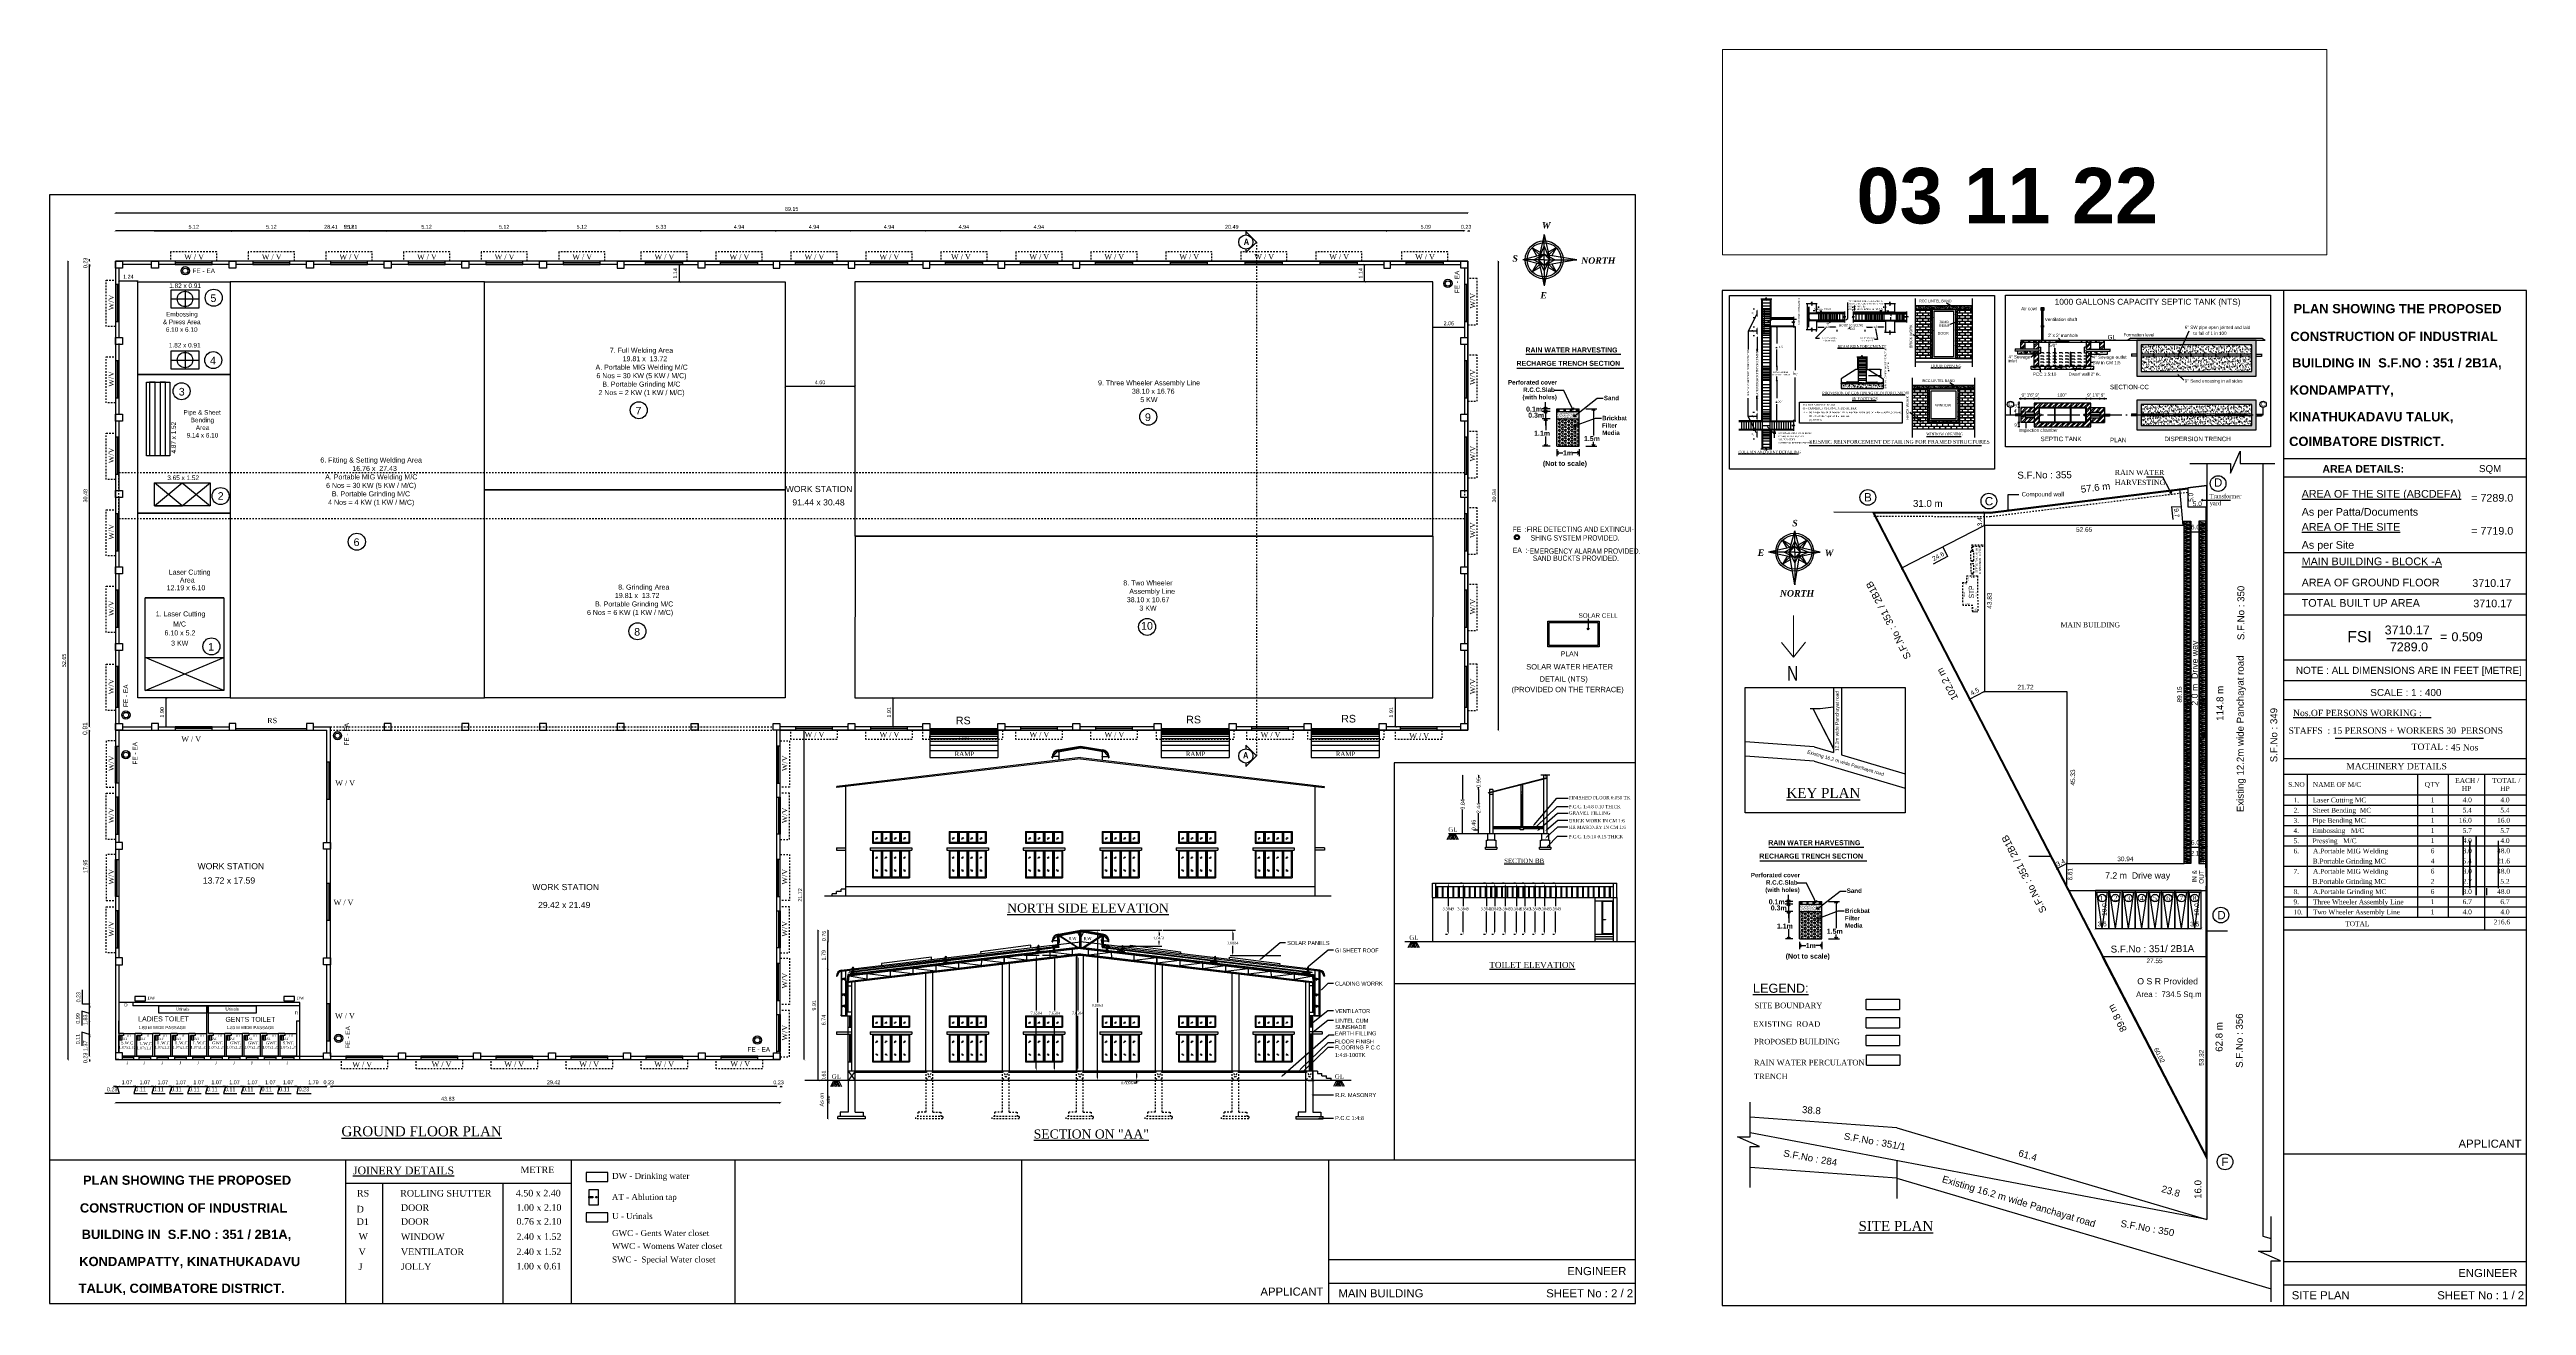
# Model space of a CAD drawing. Header units: metres. Extents: x 2267204 to 2267561, y 3771 to 3959.
# Drawn here: x 2267398.1 to 2267561.4, y 3876 to 3958.8 of the extents above; entities that cross this region are included whole.
import ezdxf
from ezdxf.enums import TextEntityAlignment as Align

# ---------------------------------------------------------------- set-up
doc = ezdxf.new("R2010")
doc.units = ezdxf.units.M
doc.header["$LTSCALE"] = 3.5
doc.header["$MEASUREMENT"] = 0
for name, pattern in [('ACAD_ISO04W100', [30, 24, -3, 0, -3]), ('CENTER', [2, 1.25, -0.25, 0.25, -0.25]), ('CONTINOUS', [0]), ('DASHED2', [0.375, 0.25, -0.125]), ('HIDDEN', [0.375, 0.25, -0.125])]:
    doc.linetypes.add(name, pattern=pattern)
doc.layers.get('0').update_dxf_attribs({"linetype": 'CONTINUOUS'})
doc.layers.get('DEFPOINTS').update_dxf_attribs({"linetype": 'CONTINUOUS'})
for name, color, linetype in [('BLK_1_CHIMNEY_HT', 91, 'CONTINUOUS'), ('BLK_1_FLR_0_AC_ROOM_1', 117, 'CONTINUOUS'), ('BLK_1_FLR_0_REGULAR_ROOM_1', 117, 'CONTINUOUS'), ('BLK_1_FLR_0_REGULAR_ROOM_2', 117, 'CONTINUOUS'), ('BLK_1_FLR_0_WATER_CLOSET', 223, 'CONTINUOUS'), ('BLK_1_HT_OF_BLDG', 5, 'CONTINUOUS'), ('BLK_1_PLINTH_HEIGHT', 7, 'CONTINUOUS'), ('BLK_1_ROOF_WATER_TANK_HT', 235, 'CONTINUOUS'), ('floor-ground', 7, 'CONTINUOUS')]:
    doc.layers.add(name, color=color, linetype=linetype)
for name, color, linetype, lineweight in [('BLK_1_FLR_0_SP_WC', 233, 'CONTINUOUS', 5), ('LOCATION_PLAN', 7, 'CONTINUOUS', 0), ('NORTH_DIRECTION', 7, 'CONTINUOUS', 0)]:
    doc.layers.add(name, color=color, linetype=linetype, lineweight=lineweight)
doc.styles.add('bold', font='arial.ttf')
doc.styles.add('bolditalic', font='timesbi.ttf')
doc.styles.add('cent', font='arial.ttf', dxfattribs={"height": 9})
doc.styles.add('DURAI', font='swisscl.ttf')
doc.styles.add('regular', font='arial.ttf', dxfattribs={"height": 9})
doc.styles.add('Romantic', font='GOTHIC.TTF')
doc.styles.add('S', font='times.ttf')
doc.styles.add('SA', font='sanss___.ttf')
doc.styles.get("Standard").update_dxf_attribs({"font": 'times.ttf'})
doc.styles.add('style1', font='arialbd.ttf')
doc.styles.add('style2', font='trebuc.ttf', dxfattribs={"height": 9})
doc.styles.add('style3', font='arial.ttf')
doc.styles.add('text', font='arial.ttf')
doc.styles.add('Times', font='times.ttf')
doc.styles.add('USA TEXT', font='GOTHIC.TTF', dxfattribs={"width": 0.8})
doc.linetypes.add('FENCELINE1', pattern='A,0.25,-0.1,[133,ltypeshp.shx,S=0.1,R=0,X=-0.1,Y=0],-0.1,1', length=1.45)
doc.linetypes.add('ZIGZAG', pattern='A,0.0001,-0.2,[131,ltypeshp.shx,S=0.2,R=0,X=-0.2,Y=0],-0.4,[131,ltypeshp.shx,S=0.2,R=180,X=0.2,Y=0],-0.2', length=0.8001)
doc.dimstyles.get("Standard").update_dxf_attribs({"dimtxt": 0.18, "dimasz": 0.18, "dimexe": 0.18, "dimexo": 0.0625, "dimgap": 0.09, "dimtad": 0, "dimtih": 1, "dimtoh": 1, "dimdec": 4, "dimzin": 0, "dimdsep": 46, "dimtxsty": 'Standard', "dimcen": 0.09, "dimadec": 0, "dimazin": 0, "dimtfac": 1, "dimtdec": 4, "dimtofl": 0, "dimtmove": 0, "dimatfit": 3, "dimfxl": 0, "dimtolj": 1, "dimtzin": 0, "dimarcsym": 0})
pattern_1 = [(45, (-869.906, -1573.712), (-6.848899, 6.848899), []), (45, (-865.34, -1573.712), (-6.848899, 6.848899), [])]
pattern_2 = [(37.5, (-869.906, -1573.7117), (-0.1220283, 3.732568), [0, -2.9444849, 0, -3.2931738, 0, -3.1478868]), (7.5, (-869.906, -1573.7117), (3.4283426, 5.4669515), [0, -1.5884721, 0, -2.6539107, 0, -1.0170096]), (327.5, (-872.289, -1573.7117), (6.0325944, 0.0109625), [0, -0.9685805, 0, -3.48689, 0, -4.5523286]), (317.5, (-872.289, -1573.7117), (5.8233515, 1.700199), [0, -0.4842903, 0, -2.2858501, 0, -2.6151675])]
pattern_3 = [(37.5, (-869.906, -1573.712), (-0.325409, 9.953515), [0, -7.85196, 0, -8.781797, 0, -8.394365]), (7.5, (-869.906, -1573.712), (9.142247, 14.578537), [0, -4.2359256, 0, -7.077095, 0, -2.7120255]), (327.5, (-876.26, -1573.712), (16.086918, 0.029233), [0, -2.5828814, 0, -9.298373, 0, -12.139543]), (317.5, (-876.26, -1573.712), (15.528937, 4.533864), [0, -1.291441, 0, -6.0956, 0, -6.97378])]

# ---------------------------------------------------------------- blocks, each defined once
blk = doc.blocks.new('*D0')
at = {"color": 0, "lineweight": -2, "ltscale": 400}
for p, q in [((2267456.14, 3913.44), (2267456.14, 3913.56)), ((2267456.32, 3913.38), (2267457.94, 3913.38)), ((2267460.44, 3913.38), (2267458.82, 3913.38)), ((2267460.62, 3913.44), (2267460.62, 3913.56))]:
    blk.add_line(p, q, dxfattribs=at)
at = {"color": 0, "ltscale": 400}
for points in [[(2267456.32, 3913.41), (2267456.32, 3913.35), (2267456.14, 3913.38)], [(2267460.44, 3913.41), (2267460.44, 3913.35), (2267460.62, 3913.38)]]:
    blk.add_solid(points, dxfattribs=at)
at = {"layer": 'DEFPOINTS', "color": 0, "ltscale": 400}
for p in [(2267456.14, 3913.38), (2267460.62, 3913.38), (2267460.62, 3913.38)]:
    blk.add_point(p, dxfattribs=at)
at = {"color": 0, "ltscale": 400, "insert": (2267458.38, 3913.38), "char_height": 0.18, "attachment_point": 5}
blk.add_mtext('\\A1;4.4851', dxfattribs=at)
blk = doc.blocks.new('*D4')
at = {"layer": 'BLK_1_FLR_0_REGULAR_ROOM_1', "color": 0, "lineweight": -2}
for p, q in [((2267462.37, 3899.11), (2267463.33, 3899.11)), ((2267463.15, 3898.93), (2267463.15, 3895.46)), ((2267463.15, 3891.64), (2267463.15, 3895.1)), ((2267462.37, 3891.46), (2267463.33, 3891.46))]:
    blk.add_line(p, q, dxfattribs=at)
at = {"layer": 'BLK_1_FLR_0_REGULAR_ROOM_1', "color": 0}
for points in [[(2267463.12, 3898.93), (2267463.18, 3898.93), (2267463.15, 3899.11)], [(2267463.12, 3891.64), (2267463.18, 3891.64), (2267463.15, 3891.46)]]:
    blk.add_solid(points, dxfattribs=at)
at = {"layer": 'DEFPOINTS', "color": 0}
for p in [(2267462.31, 3899.11), (2267462.31, 3891.46), (2267463.15, 3891.46)]:
    blk.add_point(p, dxfattribs=at)
at = {"layer": 'BLK_1_FLR_0_REGULAR_ROOM_1', "color": 0, "insert": (2267463.15, 3895.28), "char_height": 0.18, "attachment_point": 5}
blk.add_mtext('\\A1;7.6504', dxfattribs=at)
blk = doc.blocks.new('*D5')
at = {"layer": 'BLK_1_FLR_0_REGULAR_ROOM_2', "color": 0, "lineweight": -2}
for p, q in [((2267463.57, 3899.11), (2267464.53, 3899.11)), ((2267464.35, 3898.93), (2267464.35, 3895.46)), ((2267464.35, 3891.64), (2267464.35, 3895.1)), ((2267463.57, 3891.46), (2267464.53, 3891.46))]:
    blk.add_line(p, q, dxfattribs=at)
at = {"layer": 'BLK_1_FLR_0_REGULAR_ROOM_2', "color": 0}
for points in [[(2267464.32, 3898.93), (2267464.38, 3898.93), (2267464.35, 3899.11)], [(2267464.32, 3891.64), (2267464.38, 3891.64), (2267464.35, 3891.46)]]:
    blk.add_solid(points, dxfattribs=at)
at = {"layer": 'DEFPOINTS', "color": 0}
for p in [(2267463.51, 3899.11), (2267463.51, 3891.46), (2267464.35, 3891.46)]:
    blk.add_point(p, dxfattribs=at)
at = {"layer": 'BLK_1_FLR_0_REGULAR_ROOM_2', "color": 0, "insert": (2267464.35, 3895.28), "char_height": 0.18, "attachment_point": 5}
blk.add_mtext('\\A1;7.6504', dxfattribs=at)
blk = doc.blocks.new('*D6')
at = {"layer": 'BLK_1_FLR_0_AC_ROOM_1', "color": 0, "lineweight": -2, "ltscale": 400}
for p, q in [((2267465.1, 3899.11), (2267466.06, 3899.11)), ((2267465.88, 3898.93), (2267465.88, 3895.46)), ((2267465.88, 3891.64), (2267465.88, 3895.1)), ((2267465.1, 3891.46), (2267466.06, 3891.46))]:
    blk.add_line(p, q, dxfattribs=at)
at = {"layer": 'BLK_1_FLR_0_AC_ROOM_1', "color": 0, "ltscale": 400}
for points in [[(2267465.85, 3898.93), (2267465.91, 3898.93), (2267465.88, 3899.11)], [(2267465.85, 3891.64), (2267465.91, 3891.64), (2267465.88, 3891.46)]]:
    blk.add_solid(points, dxfattribs=at)
at = {"layer": 'DEFPOINTS', "color": 0, "ltscale": 400}
for p in [(2267465.04, 3899.11), (2267465.04, 3891.46), (2267465.88, 3891.46)]:
    blk.add_point(p, dxfattribs=at)
at = {"layer": 'BLK_1_FLR_0_AC_ROOM_1', "color": 0, "ltscale": 400, "insert": (2267465.88, 3895.28), "char_height": 0.18, "attachment_point": 5}
blk.add_mtext('\\A1;7.6504', dxfattribs=at)
blk = doc.blocks.new('*D7')
at = {"layer": 'BLK_1_ROOF_WATER_TANK_HT', "color": 0, "lineweight": -2}
for p, q in [((2267467.42, 3900.75), (2267471.42, 3900.75)), ((2267468.53, 3899.71), (2267471.42, 3899.71)), ((2267471.24, 3900.57), (2267471.24, 3900.41)), ((2267471.24, 3899.89), (2267471.24, 3900.05))]:
    blk.add_line(p, q, dxfattribs=at)
at = {"layer": 'BLK_1_ROOF_WATER_TANK_HT', "color": 0}
for points in [[(2267471.21, 3900.57), (2267471.27, 3900.57), (2267471.24, 3900.75)], [(2267471.21, 3899.89), (2267471.27, 3899.89), (2267471.24, 3899.71)]]:
    blk.add_solid(points, dxfattribs=at)
at = {"layer": 'DEFPOINTS', "color": 0}
for p in [(2267467.36, 3900.75), (2267471.24, 3900.75), (2267468.46, 3899.71)]:
    blk.add_point(p, dxfattribs=at)
at = {"layer": 'BLK_1_ROOF_WATER_TANK_HT', "color": 0, "insert": (2267471.24, 3900.23), "char_height": 0.18, "attachment_point": 5}
blk.add_mtext('\\A1;1.0451', dxfattribs=at)
blk = doc.blocks.new('*D8')
at = {"layer": 'BLK_1_HT_OF_BLDG', "color": 0, "lineweight": -2, "ltscale": 400}
for p, q in [((2267466.13, 3900.75), (2267467.36, 3900.75)), ((2267467.18, 3900.57), (2267467.18, 3895.98)), ((2267467.18, 3891.03), (2267467.18, 3895.62)), ((2267468.89, 3890.85), (2267467, 3890.85))]:
    blk.add_line(p, q, dxfattribs=at)
at = {"layer": 'BLK_1_HT_OF_BLDG', "color": 0, "ltscale": 400}
for points in [[(2267467.15, 3900.57), (2267467.21, 3900.57), (2267467.18, 3900.75)], [(2267467.15, 3891.03), (2267467.21, 3891.03), (2267467.18, 3890.85)]]:
    blk.add_solid(points, dxfattribs=at)
at = {"layer": 'DEFPOINTS', "color": 0, "ltscale": 400}
for p in [(2267466.07, 3900.75), (2267467.18, 3900.75), (2267468.95, 3890.85)]:
    blk.add_point(p, dxfattribs=at)
at = {"layer": 'BLK_1_HT_OF_BLDG', "color": 0, "ltscale": 400, "insert": (2267467.18, 3895.8), "char_height": 0.18, "attachment_point": 5}
blk.add_mtext('\\A1;9.9063', dxfattribs=at)
blk = doc.blocks.new('*D9')
at = {"layer": 'BLK_1_PLINTH_HEIGHT', "color": 0, "lineweight": -2, "ltscale": 400}
for p, q in [((2267469.01, 3891.46), (2267469.93, 3891.46)), ((2267469.75, 3891.28), (2267469.75, 3891.03)), ((2267469.01, 3890.85), (2267469.93, 3890.85)), ((2267469.75, 3890.67), (2267469.57, 3890.67)), ((2267469.75, 3890.85), (2267469.75, 3890.67))]:
    blk.add_line(p, q, dxfattribs=at)
at = {"layer": 'BLK_1_PLINTH_HEIGHT', "color": 0, "ltscale": 400}
for points in [[(2267469.72, 3891.28), (2267469.78, 3891.28), (2267469.75, 3891.46)], [(2267469.72, 3891.03), (2267469.78, 3891.03), (2267469.75, 3890.85)]]:
    blk.add_solid(points, dxfattribs=at)
at = {"layer": 'DEFPOINTS', "color": 0, "ltscale": 400}
for p in [(2267468.95, 3891.46), (2267468.95, 3890.85), (2267469.75, 3890.85)]:
    blk.add_point(p, dxfattribs=at)
at = {"layer": 'BLK_1_PLINTH_HEIGHT', "color": 0, "ltscale": 400, "insert": (2267469.13, 3890.67), "char_height": 0.18, "attachment_point": 5}
blk.add_mtext('\\A1;0.6096', dxfattribs=at)
blk = doc.blocks.new('*D10')
at = {"layer": 'BLK_1_FLR_0_SP_WC', "color": 0, "lineweight": -2}
for p, q in [((2267490.31, 3903.67), (2267490.31, 3902.34)), ((2267490.37, 3903.85), (2267490.49, 3903.85)), ((2267490.31, 3900.65), (2267490.31, 3901.98)), ((2267490.25, 3900.47), (2267490.13, 3900.47))]:
    blk.add_line(p, q, dxfattribs=at)
at = {"layer": 'BLK_1_FLR_0_SP_WC', "color": 0}
for points in [[(2267490.28, 3903.67), (2267490.34, 3903.67), (2267490.31, 3903.85)], [(2267490.28, 3900.65), (2267490.34, 3900.65), (2267490.31, 3900.47)]]:
    blk.add_solid(points, dxfattribs=at)
at = {"layer": 'DEFPOINTS', "color": 0}
for p in [(2267490.31, 3903.85), (2267490.31, 3903.85), (2267490.31, 3900.47)]:
    blk.add_point(p, dxfattribs=at)
at = {"layer": 'BLK_1_FLR_0_SP_WC', "color": 0, "insert": (2267490.31, 3902.16), "char_height": 0.18, "attachment_point": 5}
blk.add_mtext('\\A1;3.3849', dxfattribs=at)
blk = doc.blocks.new('*D11')
at = {"layer": 'BLK_1_FLR_0_SP_WC', "color": 0, "lineweight": -2}
for p, q in [((2267491.23, 3903.85), (2267491.11, 3903.85)), ((2267491.29, 3903.67), (2267491.29, 3902.34)), ((2267491.29, 3900.65), (2267491.29, 3901.98)), ((2267491.23, 3900.47), (2267491.11, 3900.47))]:
    blk.add_line(p, q, dxfattribs=at)
at = {"layer": 'BLK_1_FLR_0_SP_WC', "color": 0}
for points in [[(2267491.26, 3903.67), (2267491.32, 3903.67), (2267491.29, 3903.85)], [(2267491.26, 3900.65), (2267491.32, 3900.65), (2267491.29, 3900.47)]]:
    blk.add_solid(points, dxfattribs=at)
at = {"layer": 'DEFPOINTS', "color": 0}
for p in [(2267491.29, 3903.85), (2267491.29, 3903.85), (2267491.29, 3900.47)]:
    blk.add_point(p, dxfattribs=at)
at = {"layer": 'BLK_1_FLR_0_SP_WC', "color": 0, "insert": (2267491.29, 3902.16), "char_height": 0.18, "attachment_point": 5}
blk.add_mtext('\\A1;3.3849', dxfattribs=at)
blk = doc.blocks.new('*D12')
at = {"layer": 'BLK_1_FLR_0_WATER_CLOSET', "color": 0, "lineweight": -2}
for p, q in [((2267494, 3903.85), (2267493.88, 3903.85)), ((2267494.06, 3903.67), (2267494.06, 3902.34)), ((2267494.06, 3900.65), (2267494.06, 3901.98)), ((2267494, 3900.47), (2267493.88, 3900.47))]:
    blk.add_line(p, q, dxfattribs=at)
at = {"layer": 'BLK_1_FLR_0_WATER_CLOSET', "color": 0}
for points in [[(2267494.03, 3903.67), (2267494.09, 3903.67), (2267494.06, 3903.85)], [(2267494.03, 3900.65), (2267494.09, 3900.65), (2267494.06, 3900.47)]]:
    blk.add_solid(points, dxfattribs=at)
at = {"layer": 'DEFPOINTS', "color": 0}
for p in [(2267494.06, 3903.85), (2267494.06, 3903.85), (2267494.06, 3900.47)]:
    blk.add_point(p, dxfattribs=at)
at = {"layer": 'BLK_1_FLR_0_WATER_CLOSET', "color": 0, "insert": (2267494.06, 3902.16), "char_height": 0.18, "attachment_point": 5}
blk.add_mtext('\\A1;3.3849', dxfattribs=at)
blk = doc.blocks.new('*D13')
at = {"layer": 'BLK_1_FLR_0_WATER_CLOSET', "color": 0, "lineweight": -2}
for p, q in [((2267494.75, 3903.85), (2267494.63, 3903.85)), ((2267494.81, 3903.67), (2267494.81, 3902.34)), ((2267494.81, 3900.65), (2267494.81, 3901.98)), ((2267494.75, 3900.47), (2267494.63, 3900.47))]:
    blk.add_line(p, q, dxfattribs=at)
at = {"layer": 'BLK_1_FLR_0_WATER_CLOSET', "color": 0}
for points in [[(2267494.78, 3903.67), (2267494.84, 3903.67), (2267494.81, 3903.85)], [(2267494.78, 3900.65), (2267494.84, 3900.65), (2267494.81, 3900.47)]]:
    blk.add_solid(points, dxfattribs=at)
at = {"layer": 'DEFPOINTS', "color": 0}
for p in [(2267494.81, 3903.85), (2267494.81, 3903.85), (2267494.81, 3900.47)]:
    blk.add_point(p, dxfattribs=at)
at = {"layer": 'BLK_1_FLR_0_WATER_CLOSET', "color": 0, "insert": (2267494.81, 3902.16), "char_height": 0.18, "attachment_point": 5}
blk.add_mtext('\\A1;3.3849', dxfattribs=at)
blk = doc.blocks.new('*D14')
at = {"layer": 'BLK_1_FLR_0_WATER_CLOSET', "color": 0, "lineweight": -2}
for p, q in [((2267495.29, 3903.85), (2267495.18, 3903.85)), ((2267495.36, 3903.67), (2267495.36, 3902.34)), ((2267495.36, 3900.65), (2267495.36, 3901.98)), ((2267495.29, 3900.47), (2267495.18, 3900.47))]:
    blk.add_line(p, q, dxfattribs=at)
at = {"layer": 'BLK_1_FLR_0_WATER_CLOSET', "color": 0}
for points in [[(2267495.33, 3903.67), (2267495.39, 3903.67), (2267495.36, 3903.85)], [(2267495.33, 3900.65), (2267495.39, 3900.65), (2267495.36, 3900.47)]]:
    blk.add_solid(points, dxfattribs=at)
at = {"layer": 'DEFPOINTS', "color": 0}
for p in [(2267495.36, 3903.85), (2267495.36, 3903.85), (2267495.36, 3900.47)]:
    blk.add_point(p, dxfattribs=at)
at = {"layer": 'BLK_1_FLR_0_WATER_CLOSET', "color": 0, "insert": (2267495.36, 3902.16), "char_height": 0.18, "attachment_point": 5}
blk.add_mtext('\\A1;3.3849', dxfattribs=at)
blk = doc.blocks.new('*D15')
at = {"layer": 'BLK_1_FLR_0_WATER_CLOSET', "color": 0, "lineweight": -2}
for p, q in [((2267493.3, 3903.85), (2267493.19, 3903.85)), ((2267493.37, 3903.67), (2267493.37, 3902.34)), ((2267493.37, 3900.65), (2267493.37, 3901.98)), ((2267493.3, 3900.47), (2267493.19, 3900.47))]:
    blk.add_line(p, q, dxfattribs=at)
at = {"layer": 'BLK_1_FLR_0_WATER_CLOSET', "color": 0}
for points in [[(2267493.34, 3903.67), (2267493.4, 3903.67), (2267493.37, 3903.85)], [(2267493.34, 3900.65), (2267493.4, 3900.65), (2267493.37, 3900.47)]]:
    blk.add_solid(points, dxfattribs=at)
at = {"layer": 'DEFPOINTS', "color": 0}
for p in [(2267493.37, 3903.85), (2267493.37, 3903.85), (2267493.37, 3900.47)]:
    blk.add_point(p, dxfattribs=at)
at = {"layer": 'BLK_1_FLR_0_WATER_CLOSET', "color": 0, "insert": (2267493.37, 3902.16), "char_height": 0.18, "attachment_point": 5}
blk.add_mtext('\\A1;3.3849', dxfattribs=at)
blk = doc.blocks.new('*D16')
at = {"layer": 'BLK_1_FLR_0_WATER_CLOSET', "color": 0, "lineweight": -2}
for p, q in [((2267496.59, 3903.85), (2267496.47, 3903.85)), ((2267496.65, 3903.67), (2267496.65, 3902.34)), ((2267496.65, 3900.65), (2267496.65, 3901.98)), ((2267496.59, 3900.47), (2267496.47, 3900.47))]:
    blk.add_line(p, q, dxfattribs=at)
at = {"layer": 'BLK_1_FLR_0_WATER_CLOSET', "color": 0}
for points in [[(2267496.62, 3903.67), (2267496.68, 3903.67), (2267496.65, 3903.85)], [(2267496.62, 3900.65), (2267496.68, 3900.65), (2267496.65, 3900.47)]]:
    blk.add_solid(points, dxfattribs=at)
at = {"layer": 'DEFPOINTS', "color": 0}
for p in [(2267496.65, 3903.85), (2267496.65, 3903.85), (2267496.65, 3900.47)]:
    blk.add_point(p, dxfattribs=at)
at = {"layer": 'BLK_1_FLR_0_WATER_CLOSET', "color": 0, "insert": (2267496.65, 3902.16), "char_height": 0.18, "attachment_point": 5}
blk.add_mtext('\\A1;3.3849', dxfattribs=at)
blk = doc.blocks.new('*D17')
at = {"layer": 'BLK_1_FLR_0_WATER_CLOSET', "color": 0, "lineweight": -2}
for p, q in [((2267495.96, 3903.85), (2267495.85, 3903.85)), ((2267496.03, 3903.67), (2267496.03, 3902.34)), ((2267496.03, 3900.65), (2267496.03, 3901.98)), ((2267495.96, 3900.47), (2267495.85, 3900.47))]:
    blk.add_line(p, q, dxfattribs=at)
at = {"layer": 'BLK_1_FLR_0_WATER_CLOSET', "color": 0}
for points in [[(2267496, 3903.67), (2267496.06, 3903.67), (2267496.03, 3903.85)], [(2267496, 3900.65), (2267496.06, 3900.65), (2267496.03, 3900.47)]]:
    blk.add_solid(points, dxfattribs=at)
at = {"layer": 'DEFPOINTS', "color": 0}
for p in [(2267496.03, 3903.85), (2267496.03, 3903.85), (2267496.03, 3900.47)]:
    blk.add_point(p, dxfattribs=at)
at = {"layer": 'BLK_1_FLR_0_WATER_CLOSET', "color": 0, "insert": (2267496.03, 3902.16), "char_height": 0.18, "attachment_point": 5}
blk.add_mtext('\\A1;3.3849', dxfattribs=at)
blk = doc.blocks.new('*D18')
at = {"layer": 'BLK_1_FLR_0_WATER_CLOSET', "color": 0, "lineweight": -2}
for p, q in [((2267492.76, 3903.85), (2267492.64, 3903.85)), ((2267492.82, 3903.67), (2267492.82, 3902.34)), ((2267492.82, 3900.65), (2267492.82, 3901.98)), ((2267492.76, 3900.47), (2267492.64, 3900.47))]:
    blk.add_line(p, q, dxfattribs=at)
at = {"layer": 'BLK_1_FLR_0_WATER_CLOSET', "color": 0}
for points in [[(2267492.79, 3903.67), (2267492.85, 3903.67), (2267492.82, 3903.85)], [(2267492.79, 3900.65), (2267492.85, 3900.65), (2267492.82, 3900.47)]]:
    blk.add_solid(points, dxfattribs=at)
at = {"layer": 'DEFPOINTS', "color": 0}
for p in [(2267492.82, 3903.85), (2267492.82, 3903.85), (2267492.82, 3900.47)]:
    blk.add_point(p, dxfattribs=at)
at = {"layer": 'BLK_1_FLR_0_WATER_CLOSET', "color": 0, "insert": (2267492.82, 3902.16), "char_height": 0.18, "attachment_point": 5}
blk.add_mtext('\\A1;3.3849', dxfattribs=at)
blk = doc.blocks.new('*D19')
at = {"layer": 'BLK_1_FLR_0_WATER_CLOSET', "color": 0, "lineweight": -2}
for p, q in [((2267497.31, 3903.85), (2267497.19, 3903.85)), ((2267497.37, 3903.67), (2267497.37, 3902.34)), ((2267497.37, 3900.65), (2267497.37, 3901.98)), ((2267497.31, 3900.47), (2267497.19, 3900.47))]:
    blk.add_line(p, q, dxfattribs=at)
at = {"layer": 'BLK_1_FLR_0_WATER_CLOSET', "color": 0}
for points in [[(2267497.34, 3903.67), (2267497.4, 3903.67), (2267497.37, 3903.85)], [(2267497.34, 3900.65), (2267497.4, 3900.65), (2267497.37, 3900.47)]]:
    blk.add_solid(points, dxfattribs=at)
at = {"layer": 'DEFPOINTS', "color": 0}
for p in [(2267497.37, 3903.85), (2267497.37, 3903.85), (2267497.37, 3900.47)]:
    blk.add_point(p, dxfattribs=at)
at = {"layer": 'BLK_1_FLR_0_WATER_CLOSET', "color": 0, "insert": (2267497.37, 3902.16), "char_height": 0.18, "attachment_point": 5}
blk.add_mtext('\\A1;3.3849', dxfattribs=at)
blk = doc.blocks.new('*D21')
at = {"layer": 'BLK_1_CHIMNEY_HT', "color": 0, "lineweight": -2, "ltscale": 400}
for p, q in [((2267471.49, 3900.75), (2267476.28, 3900.75)), ((2267476.1, 3900.57), (2267476.1, 3900.09)), ((2267476.1, 3899.24), (2267476.1, 3899.73)), ((2267479.27, 3899.06), (2267475.92, 3899.06))]:
    blk.add_line(p, q, dxfattribs=at)
at = {"layer": 'BLK_1_CHIMNEY_HT', "color": 0, "ltscale": 400}
for points in [[(2267476.07, 3900.57), (2267476.13, 3900.57), (2267476.1, 3900.75)], [(2267476.07, 3899.24), (2267476.13, 3899.24), (2267476.1, 3899.06)]]:
    blk.add_solid(points, dxfattribs=at)
at = {"layer": 'DEFPOINTS', "color": 0, "ltscale": 400}
for p in [(2267471.42, 3900.75), (2267476.1, 3899.06), (2267479.34, 3899.06)]:
    blk.add_point(p, dxfattribs=at)
at = {"layer": 'BLK_1_CHIMNEY_HT', "color": 0, "ltscale": 400, "insert": (2267476.1, 3899.91), "char_height": 0.18, "attachment_point": 5}
blk.add_mtext('\\A1;1.6884', dxfattribs=at)
blk = doc.blocks.new('_ArchTick')
at = {"color": 0, "linetype": 'ByBlock', "const_width": 0.15}
blk.add_lwpolyline([(-0.5, -0.5), (0.5, 0.5)], dxfattribs=at)
blk = doc.blocks.new('_Open90')
at = {"color": 0, "lineweight": -2}
for p, q in [((0, 0), (-1, 0)), ((-0.5, 0.5), (0, 0)), ((0, 0), (-0.5, -0.5))]:
    blk.add_line(p, q, dxfattribs=at)
blk = doc.blocks.new('_Oblique')
at = {"color": 0, "linetype": 'ByBlock', "lineweight": -2}
blk.add_line((-0.5, -0.5), (0.5, 0.5), dxfattribs=at)
blk = doc.blocks.new('A$C267C1C9C')
h = blk.add_hatch()
h.set_pattern_fill('AR-CONC', color=256, scale=2.582881, style=0)
h.set_pattern_definition([(50, (-869.906, -1503.101), (18.52598, -1.620813), [1.93716, -21.30877]), (355, (-869.906, -1503.1), (-3.583782, 19.42823), [1.54973, -17.047018]), (100.4514, (-868.362, -1503.236), (14.94221, 17.807406), [1.646334, -18.10967]), (46.1842, (-869.906, -1497.935), (27.56557, -4.27516), [2.90574, -31.96316]), (96.6356, (-867.61, -1498.29), (24.14123, 25.16031), [2.4695, -27.1645]), (351.1842, (-869.906, -1497.935), (24.14121, 25.16033), [2.32459, -25.57053]), (21, (-867.323, -1499.227), (15.4174, -10.39917), [1.93716, -21.30877]), (326, (-867.323, -1499.227), (6.284547, 18.729766), [1.54973, -17.047018]), (71.4514, (-866.038, -1500.093), (21.701954, 8.33058), [1.646334, -18.10967]), (37.5, (-869.906, -1503.101), (0.3140746, 8.5982536), [0, -16.840387, 0, -17.305306, 0, -17.11159]), (7.5, (-869.906, -1503.101), (6.794774, 10.187187), [0, -9.866607, 0, -16.452955, 0, -6.521776]), (327.5, (-875.666, -1503.101), (13.7880007, -0.5825656), [0, -6.457204, 0, -20.146475, 0, -26.732823]), (317.5, (-878.249, -1503.101), (15.063007, 2.585593), [0, -8.394365, 0, -13.379326, 0, -18.984179])])
h.paths.add_polyline_path([(5332.8, 2500.8), (5332.8, 2505.9), (5239.8, 2505.9), (5239.8, 2500.8)])
h.paths.add_polyline_path([(5208.8, 2500.8), (5208.8, 2505.9), (5115.8, 2505.9), (5115.8, 2500.8)])
h.paths.add_polyline_path([(5150.7, 2469.8), (5150.7, 2477.5), (5108.1, 2477.5), (5108.1, 2469.8)])
h.paths.add_polyline_path([(5305.6, 2431), (5305.6, 2438.8), (5142.9, 2438.8), (5142.9, 2431)])
h.paths.add_polyline_path([(5340.5, 2469.8), (5340.5, 2477.5), (5297.9, 2477.5), (5297.9, 2469.8)])
h = blk.add_hatch()
h.set_pattern_fill('ANSI32', color=256, scale=25.828814, style=0)
h.set_pattern_definition([(45, (-869.906, -1503.101), (-6.848899, 6.848899), []), (45, (-865.34, -1503.101), (-6.848899, 6.848899), [])])
h.paths.add_polyline_path([(5162.3, 2500.8), (5150.7, 2500.8), (5150.7, 2482.7), (5162.3, 2482.7)])
h.paths.add_polyline_path([(5162.3, 2477.5), (5150.7, 2477.5), (5150.7, 2438.8), (5162.3, 2438.8)])
h.paths.add_polyline_path([(5127.4, 2500.8), (5115.8, 2500.8), (5115.8, 2482.7), (5127.4, 2482.7)])
h.paths.add_polyline_path([(5297.9, 2500.8), (5286.3, 2500.8), (5286.3, 2482.7), (5297.9, 2482.7)])
h.paths.add_polyline_path([(5297.9, 2477.5), (5286.3, 2477.5), (5286.3, 2438.8), (5297.9, 2438.8)])
h.paths.add_polyline_path([(5332.8, 2500.8), (5321.1, 2500.8), (5321.1, 2482.7), (5332.8, 2482.7)])
h = blk.add_hatch()
h.set_pattern_fill('FLEX', color=256, scale=32.286018, style=0)
h.set_pattern_definition([(0, (-869.906, -1503.101), (0, 8.0715045), [8.071505, -8.071505]), (45, (-861.8346, -1503.101), (4e-16, 8.0715045), [2.017876, -7.379079, 2.017876, -11.414831])])
h.paths.add_polyline_path([(5244.3, 2474.9), (5245.6, 2474.9), (5245.6, 2438.8), (5286.3, 2438.8), (5286.3, 2472.3), (5281.1, 2472.3), (5281.1, 2477.4), (5204.3, 2477.4), (5204.3, 2446.5), (5203, 2446.5), (5203, 2477.4), (5167.5, 2477.4), (5167.5, 2472.3), (5162.3, 2472.3), (5162.3, 2438.8), (5244.3, 2438.8)])
h = blk.add_hatch()
h.set_pattern_fill('AR-SAND', color=256, scale=1.937161, style=0)
h.set_pattern_definition(pattern_2)
h.paths.add_polyline_path([(5727, 2412.9), (5727, 2505.9), (5417, 2505.9), (5417, 2412.9)])
h.paths.add_polyline_path([(5715.3, 2424.6), (5715.3, 2494.3), (5428.6, 2494.3), (5428.6, 2424.6)], flags=16)
h = blk.add_hatch()
h.set_pattern_fill('AR-SAND', color=256, scale=5.165763, style=0)
h.set_pattern_definition(pattern_3)
h.paths.add_polyline_path([(5428.6, 2494.3), (5428.6, 2469.8), (5459.6, 2469.8), (5459.6, 2471.1), (5460.9, 2471.1), (5460.9, 2469.8), (5491.9, 2469.8), (5491.9, 2471.1), (5493.2, 2471.1), (5493.2, 2469.8), (5524.2, 2469.8), (5524.2, 2471.1), (5525.5, 2471.1), (5525.5, 2469.8), (5556.5, 2469.8), (5556.5, 2471.1), (5557.8, 2471.1), (5557.8, 2469.8), (5588.8, 2469.8), (5588.8, 2471.1), (5590.1, 2471.1), (5590.1, 2469.8), (5621.1, 2469.8), (5621.1, 2471.1), (5622.4, 2471.1), (5622.4, 2469.8), (5653.4, 2469.8), (5653.4, 2471.1), (5654.6, 2471.1), (5654.6, 2469.8), (5685.6, 2469.8), (5685.6, 2471.1), (5686.9, 2471.1), (5686.9, 2469.8), (5715.3, 2469.8), (5715.3, 2494.3)])
h.paths.add_polyline_path([(5525.5, 2464.6), (5525.5, 2463.3), (5524.2, 2463.3), (5524.2, 2464.6), (5493.2, 2464.6), (5493.2, 2463.3), (5491.9, 2463.3), (5491.9, 2464.6), (5460.9, 2464.6), (5460.9, 2463.3), (5459.6, 2463.3), (5459.6, 2464.6), (5428.6, 2464.6), (5428.6, 2424.6), (5715.3, 2424.6), (5715.3, 2464.6), (5686.9, 2464.6), (5686.9, 2463.3), (5685.6, 2463.3), (5685.6, 2464.6), (5654.6, 2464.6), (5654.6, 2463.3), (5653.4, 2463.3), (5653.4, 2464.6), (5622.4, 2464.6), (5622.4, 2463.3), (5621.1, 2463.3), (5621.1, 2464.6), (5590.1, 2464.6), (5590.1, 2463.3), (5588.8, 2463.3), (5588.8, 2464.6), (5557.8, 2464.6), (5557.8, 2463.3), (5556.5, 2463.3), (5556.5, 2464.6)])
h = blk.add_hatch()
h.set_pattern_fill('ANSI32', color=256, scale=25.828814, style=0)
h.set_pattern_definition(pattern_1)
h.paths.add_polyline_path([(5332.8, 2331.3), (5297.9, 2331.3), (5297.9, 2319.7), (5321.1, 2319.7), (5321.1, 2304.2), (5297.9, 2304.2), (5297.9, 2292.6), (5332.8, 2292.6)])
h.paths.add_polyline_path([(5127.4, 2319.7), (5150.7, 2319.7), (5150.7, 2331.3), (5115.8, 2331.3), (5115.8, 2292.6), (5150.7, 2292.6), (5150.7, 2304.2), (5127.4, 2304.2)])
h = blk.add_hatch()
h.set_pattern_fill('ANSI32', color=256, scale=25.828814, style=0)
h.set_pattern_definition(pattern_1)
h.paths.add_polyline_path([(5297.9, 2343), (5150.7, 2343), (5150.7, 2281), (5297.9, 2281)])
h.paths.add_polyline_path([(5286.3, 2331.3), (5286.3, 2292.6), (5162.3, 2292.6), (5162.3, 2331.3)], flags=16)
h = blk.add_hatch()
h.set_pattern_fill('AR-SAND', color=256, scale=1.937161, style=0)
h.set_pattern_definition(pattern_2)
h.paths.add_polyline_path([(5727, 2273.2), (5727, 2350.7), (5417, 2350.7), (5417, 2273.2)])
h.paths.add_polyline_path([(5428.6, 2284.8), (5428.6, 2339.1), (5715.3, 2339.1), (5715.3, 2284.8)], flags=16)
h = blk.add_hatch()
h.set_pattern_fill('AR-SAND', color=256, scale=5.165763, style=0)
h.set_pattern_definition(pattern_3)
h.paths.add_polyline_path([(5715.3, 2284.8), (5715.3, 2309.4), (5686.9, 2309.4), (5686.9, 2308.1), (5685.6, 2308.1), (5685.6, 2309.4), (5654.6, 2309.4), (5654.6, 2308.1), (5653.4, 2308.1), (5653.4, 2309.4), (5622.4, 2309.4), (5622.4, 2308.1), (5621.1, 2308.1), (5621.1, 2309.4), (5590.1, 2309.4), (5590.1, 2308.1), (5588.8, 2308.1), (5588.8, 2309.4), (5557.8, 2309.4), (5557.8, 2308.1), (5556.5, 2308.1), (5556.5, 2309.4), (5525.5, 2309.4), (5525.5, 2308.1), (5524.2, 2308.1), (5524.2, 2309.4), (5493.2, 2309.4), (5493.2, 2308.1), (5491.9, 2308.1), (5491.9, 2309.4), (5460.9, 2309.4), (5460.9, 2308.1), (5459.6, 2308.1), (5459.6, 2309.4), (5428.6, 2309.4), (5428.6, 2284.8)])
h.paths.add_polyline_path([(5588.8, 2314.5), (5588.8, 2315.8), (5590.1, 2315.8), (5590.1, 2314.5), (5621.1, 2314.5), (5621.1, 2315.8), (5622.4, 2315.8), (5622.4, 2314.5), (5653.4, 2314.5), (5653.4, 2315.8), (5654.6, 2315.8), (5654.6, 2314.5), (5685.6, 2314.5), (5685.6, 2315.8), (5686.9, 2315.8), (5686.9, 2314.5), (5715.3, 2314.5), (5715.3, 2339.1), (5428.6, 2339.1), (5428.6, 2314.5), (5459.6, 2314.5), (5459.6, 2315.8), (5460.9, 2315.8), (5460.9, 2314.5), (5491.9, 2314.5), (5491.9, 2315.8), (5493.2, 2315.8), (5493.2, 2314.5), (5524.2, 2314.5), (5524.2, 2315.8), (5525.5, 2315.8), (5525.5, 2314.5), (5556.5, 2314.5), (5556.5, 2315.8), (5557.8, 2315.8), (5557.8, 2314.5)])
h = blk.add_hatch(color=256)
h.dxf.hatch_style = 1
edge = h.paths.add_edge_path()
edge.add_ellipse((2603.9, 1425.1), major_axis=(0.0514, 0.0514), ratio=1, start_angle=135.00588, end_angle=225.00588, ccw=False)
edge.add_line((2603.8, 1425.1), (2603.8, 1426.6))
edge.add_line((2603.8, 1426.6), (2603.9, 1426.5))
edge.add_ellipse((2603.9, 1426.4), major_axis=(0.0514, 0.0514), ratio=1, start_angle=315.00588, end_angle=360.00588, ccw=False)
edge.add_line((2603.9, 1426.4), (2603.9, 1425.2))
edge.add_ellipse((2604, 1425.2), major_axis=(0.0514, 0.0514), ratio=1, start_angle=135.00588, end_angle=225.00588)
edge.add_line((2604, 1425.2), (2605.2, 1425.2))
edge.add_ellipse((2605.2, 1425.1), major_axis=(-0.0514, 0.0514), ratio=1, start_angle=270.00588, end_angle=315.00588, ccw=False)
edge.add_line((2605.2, 1425.1), (2605.4, 1425))
edge.add_line((2605.4, 1425), (2603.9, 1425))
h = blk.add_hatch(color=256)
h.dxf.hatch_style = 1
edge = h.paths.add_edge_path()
edge.add_ellipse((2619.4, 1440.6), major_axis=(-0.0514, 0.0514), ratio=1, start_angle=225.00588, end_angle=315.00588, ccw=False)
edge.add_line((2619.5, 1440.6), (2619.5, 1439.1))
edge.add_line((2619.5, 1439.1), (2619.4, 1439.2))
edge.add_ellipse((2619.4, 1439.3), major_axis=(-0.0514, 0.0514), ratio=1, start_angle=45.00588, end_angle=90.00588, ccw=False)
edge.add_line((2619.3, 1439.3), (2619.3, 1440.5))
edge.add_ellipse((2619.3, 1440.5), major_axis=(0.0514, 0.0514), ratio=1, start_angle=315.00588, end_angle=405.00588)
edge.add_line((2619.3, 1440.6), (2618.1, 1440.5))
edge.add_ellipse((2618.1, 1440.6), major_axis=(-0.0514, 0.0514), ratio=1, start_angle=90.00588, end_angle=135.00588, ccw=False)
edge.add_line((2618, 1440.6), (2617.9, 1440.7))
edge.add_line((2617.9, 1440.7), (2619.4, 1440.7))
h = blk.add_hatch(color=256)
h.dxf.hatch_style = 1
h.paths.add_polyline_path([(2619.4, 1425, 0.414214), (2619.5, 1425.1), (2619.5, 1426.6), (2619.4, 1426.5, 0.198912), (2619.3, 1426.4), (2619.3, 1425.2, -0.414214), (2619.3, 1425.2), (2618.1, 1425.2, 0.198912), (2618, 1425.1), (2617.9, 1425)])
h = blk.add_hatch(color=256)
h.dxf.hatch_style = 1
edge = h.paths.add_edge_path()
edge.add_ellipse((2666.6, 1449.5), major_axis=(0.0514, 0.0514), ratio=1, start_angle=56.2637, end_angle=146.2637, ccw=False)
edge.add_line((2666.6, 1449.5), (2668.1, 1449.8))
edge.add_line((2668.1, 1449.8), (2668, 1449.7))
edge.add_ellipse((2667.9, 1449.7), major_axis=(0.0514, 0.0514), ratio=1, start_angle=236.2637, end_angle=281.2637, ccw=False)
edge.add_line((2668, 1449.6), (2666.8, 1449.4))
edge.add_ellipse((2666.8, 1449.3), major_axis=(-0.0514, 0.0514), ratio=1, start_angle=-33.7363, end_angle=56.2637)
edge.add_line((2666.7, 1449.3), (2667, 1448.2))
edge.add_ellipse((2666.9, 1448.2), major_axis=(0.0514, 0.0514), ratio=1, start_angle=281.2637, end_angle=326.2637, ccw=False)
edge.add_line((2667, 1448.1), (2666.9, 1448))
edge.add_line((2666.9, 1448), (2666.6, 1449.4))
h = blk.add_hatch(color=256)
h.dxf.hatch_style = 1
h.paths.add_polyline_path([(2684.9, 1449.4, 0.414214), (2684.8, 1449.5), (2683.3, 1449.8), (2683.4, 1449.7, 0.198912), (2683.5, 1449.6), (2684.6, 1449.4, -0.414214), (2684.7, 1449.3), (2684.5, 1448.2, 0.198912), (2684.5, 1448.1), (2684.6, 1448)])
h = blk.add_hatch(color=256)
h.dxf.hatch_style = 1
h.paths.add_polyline_path([(2732, 1440.7, 0.414214), (2732, 1440.6), (2732, 1439.1), (2732.1, 1439.2, 0.198912), (2732.1, 1439.3), (2732.1, 1440.5, -0.414214), (2732.2, 1440.5), (2733.4, 1440.5, 0.198912), (2733.4, 1440.6), (2733.5, 1440.7)])
h = blk.add_hatch(color=256)
h.dxf.hatch_style = 1
edge = h.paths.add_edge_path()
edge.add_ellipse((2732, 1425.1), major_axis=(0.0514, 0.0514), ratio=1, start_angle=135.00588, end_angle=225.00588, ccw=False)
edge.add_line((2732, 1425.1), (2732, 1426.6))
edge.add_line((2732, 1426.6), (2732.1, 1426.5))
edge.add_ellipse((2732, 1426.4), major_axis=(0.0514, 0.0514), ratio=1, start_angle=315.00588, end_angle=360.00588, ccw=False)
edge.add_line((2732.1, 1426.4), (2732.1, 1425.2))
edge.add_ellipse((2732.2, 1425.2), major_axis=(-0.0514, 0.0514), ratio=1, start_angle=45.00588, end_angle=135.00588)
edge.add_line((2732.2, 1425.2), (2733.4, 1425.2))
edge.add_ellipse((2733.4, 1425.1), major_axis=(-0.0514, 0.0514), ratio=1, start_angle=270.00588, end_angle=315.00588, ccw=False)
edge.add_line((2733.4, 1425.1), (2733.5, 1425))
edge.add_line((2733.5, 1425), (2732, 1425))
h = blk.add_hatch(color=256)
h.dxf.hatch_style = 1
h.paths.add_polyline_path([(2747.6, 1425, 0.414214), (2747.7, 1425.1), (2747.7, 1426.6), (2747.5, 1426.5, 0.198912), (2747.5, 1426.4), (2747.5, 1425.2, -0.414214), (2747.4, 1425.2), (2746.3, 1425.2, 0.198912), (2746.2, 1425.1), (2746.1, 1425)])
h = blk.add_hatch(color=256)
h.dxf.hatch_style = 1
edge = h.paths.add_edge_path()
edge.add_ellipse((2666.6, 971.3), major_axis=(0.0514, 0.0514), ratio=1, start_angle=56.2637, end_angle=146.2637, ccw=False)
edge.add_line((2666.6, 971.4), (2668.1, 971.7))
edge.add_line((2668.1, 971.7), (2668, 971.6))
edge.add_ellipse((2667.9, 971.6), major_axis=(0.0514, 0.0514), ratio=1, start_angle=236.2637, end_angle=281.2637, ccw=False)
edge.add_line((2668, 971.5), (2666.8, 971.3))
edge.add_ellipse((2666.8, 971.2), major_axis=(-0.0514, 0.0514), ratio=1, start_angle=-33.7363, end_angle=56.2637)
edge.add_line((2666.7, 971.2), (2667, 970.1))
edge.add_ellipse((2666.9, 970), major_axis=(0.0514, 0.0514), ratio=1, start_angle=281.2637, end_angle=326.2637, ccw=False)
edge.add_line((2667, 970), (2666.9, 969.8))
edge.add_line((2666.9, 969.8), (2666.6, 971.3))
h = blk.add_hatch(color=256)
h.dxf.hatch_style = 1
edge = h.paths.add_edge_path()
edge.add_ellipse((2684.8, 971.3), major_axis=(-0.0514, 0.0514), ratio=1, start_angle=213.7363, end_angle=303.7363)
edge.add_line((2684.8, 971.4), (2683.3, 971.7))
edge.add_line((2683.3, 971.7), (2683.4, 971.6))
edge.add_ellipse((2683.5, 971.6), major_axis=(0.0514, 0.0514), ratio=1, start_angle=168.7363, end_angle=213.7363)
edge.add_line((2683.5, 971.5), (2684.6, 971.3))
edge.add_ellipse((2684.6, 971.2), major_axis=(0.0514, 0.0514), ratio=1, start_angle=303.7363, end_angle=393.7363, ccw=False)
edge.add_line((2684.7, 971.2), (2684.5, 970.1))
edge.add_ellipse((2684.5, 970), major_axis=(-0.0514, 0.0514), ratio=1, start_angle=33.7363, end_angle=78.7363)
edge.add_line((2684.5, 970), (2684.6, 969.8))
edge.add_line((2684.6, 969.8), (2684.9, 971.3))
h = blk.add_hatch(color=256)
h.dxf.hatch_style = 1
edge = h.paths.add_edge_path()
edge.add_ellipse((2603.9, 947), major_axis=(0.0514, 0.0514), ratio=1, start_angle=135.00588, end_angle=225.00588, ccw=False)
edge.add_line((2603.8, 947), (2603.8, 948.5))
edge.add_line((2603.8, 948.5), (2603.9, 948.4))
edge.add_ellipse((2603.9, 948.3), major_axis=(0.0514, 0.0514), ratio=1, start_angle=315.00588, end_angle=360.00588, ccw=False)
edge.add_line((2603.9, 948.3), (2603.9, 947.1))
edge.add_ellipse((2604, 947.1), major_axis=(0.0514, 0.0514), ratio=1, start_angle=135.00588, end_angle=225.00588)
edge.add_line((2604, 947), (2605.2, 947))
edge.add_ellipse((2605.2, 947), major_axis=(-0.0514, 0.0514), ratio=1, start_angle=270.00588, end_angle=315.00588, ccw=False)
edge.add_line((2605.2, 947), (2605.4, 946.9))
edge.add_line((2605.4, 946.9), (2603.9, 946.9))
h = blk.add_hatch(color=256)
h.dxf.hatch_style = 1
edge = h.paths.add_edge_path()
edge.add_ellipse((2619.4, 962.5), major_axis=(-0.0514, 0.0514), ratio=1, start_angle=225.00588, end_angle=315.00588, ccw=False)
edge.add_line((2619.5, 962.5), (2619.5, 961))
edge.add_line((2619.5, 961), (2619.4, 961.1))
edge.add_ellipse((2619.4, 961.2), major_axis=(-0.0514, 0.0514), ratio=1, start_angle=45.00588, end_angle=90.00588, ccw=False)
edge.add_line((2619.3, 961.2), (2619.3, 962.4))
edge.add_ellipse((2619.3, 962.4), major_axis=(0.0514, 0.0514), ratio=1, start_angle=315.00588, end_angle=405.00588)
edge.add_line((2619.3, 962.4), (2618.1, 962.4))
edge.add_ellipse((2618.1, 962.5), major_axis=(-0.0514, 0.0514), ratio=1, start_angle=90.00588, end_angle=135.00588, ccw=False)
edge.add_line((2618, 962.5), (2617.9, 962.6))
edge.add_line((2617.9, 962.6), (2619.4, 962.6))
h = blk.add_hatch(color=256)
h.dxf.hatch_style = 1
h.paths.add_polyline_path([(2619.4, 946.9, 0.414214), (2619.5, 947), (2619.5, 948.5), (2619.4, 948.4, 0.198912), (2619.3, 948.3), (2619.3, 947.1, -0.414214), (2619.3, 947), (2618.1, 947, 0.198912), (2618, 947), (2617.9, 946.9)])
h = blk.add_hatch(color=256)
h.dxf.hatch_style = 1
edge = h.paths.add_edge_path()
edge.add_ellipse((2732, 962.5), major_axis=(-0.0514, 0.0514), ratio=1, start_angle=-45.00588, end_angle=44.99412)
edge.add_line((2732, 962.5), (2732, 961))
edge.add_line((2732, 961), (2732.1, 961.1))
edge.add_ellipse((2732, 961.2), major_axis=(0.0514, 0.0514), ratio=1, start_angle=269.99412, end_angle=314.99412)
edge.add_line((2732.1, 961.2), (2732.1, 962.4))
edge.add_ellipse((2732.2, 962.4), major_axis=(0.0514, 0.0514), ratio=1, start_angle=44.99412, end_angle=134.99412, ccw=False)
edge.add_line((2732.2, 962.4), (2733.4, 962.4))
edge.add_ellipse((2733.4, 962.5), major_axis=(-0.0514, 0.0514), ratio=1, start_angle=134.99412, end_angle=179.99412)
edge.add_line((2733.4, 962.5), (2733.5, 962.6))
edge.add_line((2733.5, 962.6), (2732, 962.6))
h = blk.add_hatch(color=256)
h.dxf.hatch_style = 1
edge = h.paths.add_edge_path()
edge.add_ellipse((2732, 947), major_axis=(-0.0514, 0.0514), ratio=1, start_angle=45.00588, end_angle=135.00588, ccw=False)
edge.add_line((2732, 947), (2732, 948.5))
edge.add_line((2732, 948.5), (2732.1, 948.4))
edge.add_ellipse((2732, 948.3), major_axis=(0.0514, 0.0514), ratio=1, start_angle=315.00588, end_angle=360.00588, ccw=False)
edge.add_line((2732.1, 948.3), (2732.1, 947.1))
edge.add_ellipse((2732.2, 947.1), major_axis=(-0.0514, 0.0514), ratio=1, start_angle=45.00588, end_angle=135.00588)
edge.add_line((2732.2, 947), (2733.4, 947))
edge.add_ellipse((2733.4, 947), major_axis=(-0.0514, 0.0514), ratio=1, start_angle=270.00588, end_angle=315.00588, ccw=False)
edge.add_line((2733.4, 947), (2733.5, 946.9))
edge.add_line((2733.5, 946.9), (2732, 946.9))
h = blk.add_hatch(color=256)
h.dxf.hatch_style = 1
edge = h.paths.add_edge_path()
edge.add_ellipse((2747.6, 947), major_axis=(-0.0514, 0.0514), ratio=1, start_angle=134.99412, end_angle=224.99412)
edge.add_line((2747.7, 947), (2747.7, 948.5))
edge.add_line((2747.7, 948.5), (2747.5, 948.4))
edge.add_ellipse((2747.6, 948.3), major_axis=(0.0514, 0.0514), ratio=1, start_angle=89.99412, end_angle=134.99412)
edge.add_line((2747.5, 948.3), (2747.5, 947.1))
edge.add_ellipse((2747.4, 947.1), major_axis=(0.0514, 0.0514), ratio=1, start_angle=224.99412, end_angle=314.99412, ccw=False)
edge.add_line((2747.4, 947), (2746.3, 947))
edge.add_ellipse((2746.3, 947), major_axis=(0.0514, 0.0514), ratio=1, start_angle=44.99412, end_angle=89.99412)
edge.add_line((2746.2, 947), (2746.1, 946.9))
edge.add_line((2746.1, 946.9), (2747.6, 946.9))
for points in [[(2065.8, 849.7), (2066.1, 849.7), (2066.1, 849.9)], [(2066.1, 846.7), (2066.1, 846.9), (2065.8, 846.9)], [(3285.6, 849.7), (3285.4, 849.7), (3285.4, 849.9)], [(3285.4, 846.7), (3285.4, 846.9), (3285.6, 846.9)], [(2065.8, 809.4), (2066.1, 809.4), (2066.1, 809.6)], [(2066.1, 806.4), (2066.1, 806.7), (2065.8, 806.7)], [(2065.8, 779.5), (2066.1, 779.5), (2066.1, 779.7)], [(2066.1, 776.5), (2066.1, 776.7), (2065.8, 776.7)], [(3285.6, 809.4), (3285.4, 809.4), (3285.4, 809.6)], [(3285.4, 806.4), (3285.4, 806.7), (3285.6, 806.7)], [(3285.6, 779.5), (3285.4, 779.5), (3285.4, 779.7)], [(3285.4, 776.5), (3285.4, 776.7), (3285.6, 776.7)]]:
    blk.add_hatch(color=256).paths.add_polyline_path(points)
for p, q in [((0, 2883.4), (0, 5)), ((4115.7, 2883.4), (0, 2883.4)), ((3681, 2836.1), (171, 2836.1)), ((4115.7, 5), (4115.7, 2883.4)), ((1289.6, 2789.7), (171, 2789.7)), ((273.5, 2789.7), (1289.6, 2789.7)), ((474.9, 2789.7), (273.5, 2789.7)), ((676.3, 2789.7), (474.9, 2789.7)), ((877.7, 2789.7), (676.3, 2789.7)), ((1079.2, 2789.7), (877.7, 2789.7)), ((1280.6, 2789.7), (1079.2, 2789.7)), ((1482, 2789.7), (1280.6, 2789.7)), ((1692, 2789.7), (1482, 2789.7)), ((1886.6, 2789.7), (1692, 2789.7)), ((2081.2, 2789.7), (1886.6, 2789.7)), ((2275.7, 2789.7), (2081.2, 2789.7)), ((2470.3, 2789.7), (2275.7, 2789.7)), ((2664.9, 2789.7), (2470.3, 2789.7)), ((3471.5, 2789.7), (2664.9, 2789.7)), ((3672, 2789.7), (3471.5, 2789.7)), ((3672, 2789.7), (3667, 2789.7)), ((3681, 2789.7), (3686, 2789.7)), ((3878.8, 2780.7), (3865.7, 2722.6)), ((3878.8, 2714.9), (3878.8, 2780.7)), ((3878.8, 2780.7), (3893.5, 2714.9)), ((48.2, 638.3), (48.2, 2711.3)), ((103.8, 2711.3), (103.8, 2716.3)), ((103.8, 1502.3), (103.8, 2702.3)), ((103.8, 2702.3), (103.8, 2697.3)), ((171, 2711.3), (171, 1493.3)), ((1491, 2711.3), (171, 2711.3)), ((3681, 2711.3), (171, 2711.3)), ((171, 2711.3), (171, 1493.3)), ((3681, 2711.3), (171, 2711.3)), ((171, 2711.3), (171, 1493.3)), ((3681, 2711.3), (171, 2711.3)), ((171, 2711.3), (171, 1493.3)), ((171, 2693.3), (171, 2711.3)), ((171, 2711.3), (189, 2711.3)), ((189, 2711.3), (189, 2693.3)), ((264.5, 2702.3), (189, 2702.3)), ((264.5, 2693.3), (264.5, 2711.3)), ((264.5, 2711.3), (282.5, 2711.3)), ((264.5, 2693.3), (264.5, 2711.3)), ((264.5, 2711.3), (282.5, 2711.3)), ((282.5, 2711.3), (282.5, 2693.3)), ((282.5, 2711.3), (282.5, 2693.3)), ((465.9, 2702.3), (282.5, 2702.3)), ((422.2, 2711.3), (326.2, 2711.3)), ((326.2, 2711.3), (326.2, 2702.3)), ((422.2, 2706.8), (326.2, 2706.8)), ((326.2, 2702.3), (422.2, 2702.3)), ((422.2, 2702.3), (422.2, 2711.3)), ((465.9, 2693.3), (465.9, 2711.3)), ((465.9, 2711.3), (483.9, 2711.3)), ((465.9, 2693.3), (465.9, 2711.3)), ((465.9, 2711.3), (483.9, 2711.3)), ((483.9, 2711.3), (483.9, 2693.3)), ((483.9, 2711.3), (483.9, 2693.3)), ((667.3, 2702.3), (483.9, 2702.3)), ((623.6, 2711.3), (527.6, 2711.3)), ((527.6, 2711.3), (527.6, 2702.3)), ((623.6, 2706.8), (527.6, 2706.8)), ((527.6, 2702.3), (623.6, 2702.3)), ((623.6, 2702.3), (623.6, 2711.3)), ((667.3, 2693.3), (667.3, 2711.3)), ((667.3, 2711.3), (685.3, 2711.3)), ((667.3, 2693.3), (667.3, 2711.3)), ((667.3, 2711.3), (685.3, 2711.3)), ((685.3, 2711.3), (685.3, 2693.3)), ((685.3, 2711.3), (685.3, 2693.3)), ((868.7, 2702.3), (685.3, 2702.3)), ((825, 2711.3), (729, 2711.3)), ((729, 2711.3), (729, 2702.3)), ((825, 2706.8), (729, 2706.8)), ((729, 2702.3), (825, 2702.3)), ((825, 2702.3), (825, 2711.3)), ((868.7, 2693.3), (868.7, 2711.3)), ((868.7, 2711.3), (886.7, 2711.3)), ((868.7, 2693.3), (868.7, 2711.3)), ((868.7, 2711.3), (886.7, 2711.3)), ((886.7, 2711.3), (886.7, 2693.3)), ((886.7, 2711.3), (886.7, 2693.3)), ((1070.2, 2702.3), (886.7, 2702.3)), ((1026.5, 2711.3), (930.5, 2711.3)), ((930.5, 2711.3), (930.5, 2702.3)), ((1026.5, 2706.8), (930.5, 2706.8)), ((930.5, 2702.3), (1026.5, 2702.3)), ((1026.5, 2702.3), (1026.5, 2711.3)), ((1070.2, 2693.3), (1070.2, 2711.3)), ((1070.2, 2711.3), (1088.2, 2711.3)), ((1070.2, 2693.3), (1070.2, 2711.3)), ((1070.2, 2711.3), (1088.2, 2711.3)), ((1088.2, 2711.3), (1088.2, 2693.3)), ((1088.2, 2711.3), (1088.2, 2693.3)), ((1271.6, 2702.3), (1088.2, 2702.3)), ((1227.9, 2711.3), (1131.9, 2711.3)), ((1131.9, 2711.3), (1131.9, 2702.3)), ((1227.9, 2706.8), (1131.9, 2706.8)), ((1131.9, 2702.3), (1227.9, 2702.3)), ((1227.9, 2702.3), (1227.9, 2711.3)), ((1271.6, 2693.3), (1271.6, 2711.3)), ((1271.6, 2711.3), (1289.6, 2711.3)), ((1271.6, 2693.3), (1271.6, 2711.3)), ((1271.6, 2711.3), (1289.6, 2711.3)), ((1289.6, 2711.3), (1289.6, 2693.3)), ((1289.6, 2711.3), (1289.6, 2693.3)), ((1473, 2702.3), (1289.6, 2702.3)), ((1429.3, 2711.3), (1333.3, 2711.3)), ((1333.3, 2711.3), (1333.3, 2702.3)), ((1429.3, 2706.8), (1333.3, 2706.8)), ((1333.3, 2702.3), (1429.3, 2702.3)), ((1429.3, 2702.3), (1429.3, 2711.3)), ((1473, 2711.3), (3681, 2711.3)), ((1491, 2711.3), (1473, 2711.3)), ((1473, 2711.3), (1473, 2693.3)), ((1491, 2711.3), (1473, 2711.3)), ((1473, 2711.3), (1473, 2693.3)), ((1491, 2693.3), (1491, 2711.3)), ((1491, 2693.3), (1491, 2711.3)), ((1491, 2702.3), (1683, 2702.3)), ((1546.7, 2711.3), (1642.7, 2711.3)), ((1546.7, 2702.3), (1546.7, 2711.3)), ((1642.7, 2706.8), (1546.7, 2706.8)), ((1642.7, 2702.3), (1546.7, 2702.3)), ((1634.3, 2702.3), (1634.3, 2657.3)), ((1642.7, 2711.3), (1642.7, 2702.3)), ((1683, 2693.3), (1683, 2711.3)), ((1683, 2693.3), (1683, 2711.3)), ((1683, 2711.3), (1701, 2711.3)), ((1683, 2693.3), (1683, 2711.3)), ((1683, 2711.3), (1701, 2711.3)), ((1701, 2711.3), (1701, 2693.3)), ((1701, 2711.3), (1701, 2693.3)), ((1701, 2702.3), (1877.6, 2702.3)), ((1741.3, 2711.3), (1837.3, 2711.3)), ((1741.3, 2702.3), (1741.3, 2711.3)), ((1837.3, 2706.8), (1741.3, 2706.8)), ((1837.3, 2702.3), (1741.3, 2702.3)), ((1837.3, 2711.3), (1837.3, 2702.3)), ((1877.6, 2711.3), (1877.6, 2693.3)), ((1895.6, 2711.3), (1877.6, 2711.3)), ((1877.6, 2711.3), (1877.6, 2693.3)), ((1895.6, 2711.3), (1877.6, 2711.3)), ((1895.6, 2693.3), (1895.6, 2711.3)), ((1895.6, 2693.3), (1895.6, 2711.3)), ((1895.6, 2702.3), (2072.2, 2702.3)), ((1935.9, 2711.3), (2031.9, 2711.3)), ((1935.9, 2702.3), (1935.9, 2711.3)), ((2031.9, 2706.8), (1935.9, 2706.8)), ((2031.9, 2702.3), (1935.9, 2702.3)), ((2031.9, 2711.3), (2031.9, 2702.3)), ((2072.2, 2711.3), (2072.2, 2693.3)), ((2090.2, 2711.3), (2072.2, 2711.3)), ((2072.2, 2711.3), (2072.2, 2693.3)), ((2090.2, 2711.3), (2072.2, 2711.3)), ((2090.2, 2693.3), (2090.2, 2711.3)), ((2090.2, 2693.3), (2090.2, 2711.3)), ((2090.2, 2702.3), (2266.7, 2702.3)), ((2130.5, 2711.3), (2226.5, 2711.3)), ((2130.5, 2702.3), (2130.5, 2711.3)), ((2226.5, 2706.8), (2130.5, 2706.8)), ((2226.5, 2702.3), (2130.5, 2702.3)), ((2226.5, 2711.3), (2226.5, 2702.3)), ((2266.7, 2711.3), (2266.7, 2693.3)), ((2284.7, 2711.3), (2266.7, 2711.3)), ((2266.7, 2711.3), (2266.7, 2693.3)), ((2284.7, 2711.3), (2266.7, 2711.3)), ((2284.7, 2693.3), (2284.7, 2711.3)), ((2284.7, 2693.3), (2284.7, 2711.3)), ((2284.7, 2702.3), (2461.3, 2702.3)), ((2325, 2711.3), (2421, 2711.3)), ((2325, 2702.3), (2325, 2711.3)), ((2421, 2706.8), (2325, 2706.8)), ((2421, 2702.3), (2325, 2702.3)), ((2421, 2711.3), (2421, 2702.3)), ((2461.3, 2711.3), (2461.3, 2693.3)), ((2479.3, 2711.3), (2461.3, 2711.3)), ((2461.3, 2711.3), (2461.3, 2693.3)), ((2479.3, 2711.3), (2461.3, 2711.3)), ((2479.3, 2693.3), (2479.3, 2711.3)), ((2479.3, 2693.3), (2479.3, 2711.3)), ((2479.3, 2702.3), (2655.9, 2702.3)), ((2519.6, 2711.3), (2615.6, 2711.3)), ((2519.6, 2702.3), (2519.6, 2711.3)), ((2615.6, 2706.8), (2519.6, 2706.8)), ((2615.6, 2702.3), (2519.6, 2702.3)), ((2615.6, 2711.3), (2615.6, 2702.3)), ((2655.9, 2711.3), (2655.9, 2693.3)), ((2673.9, 2711.3), (2655.9, 2711.3)), ((2655.9, 2711.3), (2655.9, 2693.3)), ((2673.9, 2711.3), (2655.9, 2711.3)), ((2673.9, 2693.3), (2673.9, 2711.3)), ((2673.9, 2693.3), (2673.9, 2711.3)), ((2673.9, 2702.3), (3462.5, 2702.3)), ((2714.2, 2711.3), (2810.2, 2711.3)), ((2714.2, 2702.3), (2714.2, 2711.3)), ((2810.2, 2706.8), (2714.2, 2706.8)), ((2810.2, 2702.3), (2714.2, 2702.3)), ((2810.2, 2711.3), (2810.2, 2702.3)), ((2908.7, 2711.3), (3004.7, 2711.3)), ((2908.7, 2702.3), (2908.7, 2711.3)), ((3004.7, 2706.8), (2908.7, 2706.8)), ((3004.7, 2702.3), (2908.7, 2702.3)), ((3004.7, 2711.3), (3004.7, 2702.3)), ((3103.3, 2711.3), (3199.3, 2711.3)), ((3103.3, 2702.3), (3103.3, 2711.3)), ((3199.3, 2706.8), (3103.3, 2706.8)), ((3199.3, 2702.3), (3103.3, 2702.3)), ((3199.3, 2711.3), (3199.3, 2702.3)), ((3297.9, 2711.3), (3393.9, 2711.3)), ((3297.9, 2702.3), (3297.9, 2711.3)), ((3393.9, 2706.8), (3297.9, 2706.8)), ((3393.9, 2702.3), (3297.9, 2702.3)), ((3393.9, 2711.3), (3393.9, 2702.3)), ((3413, 2657.3), (3413, 2702.3)), ((3462.5, 2711.3), (3462.5, 2693.3)), ((3480.5, 2711.3), (3462.5, 2711.3)), ((3462.5, 2711.3), (3462.5, 2693.3)), ((3480.5, 2711.3), (3462.5, 2711.3)), ((3480.5, 2693.3), (3480.5, 2711.3)), ((3480.5, 2693.3), (3480.5, 2711.3)), ((3480.5, 2702.3), (3663, 2702.3)), ((3520.7, 2711.3), (3616.7, 2711.3)), ((3520.7, 2702.3), (3520.7, 2711.3)), ((3616.7, 2706.8), (3520.7, 2706.8)), ((3616.7, 2702.3), (3520.7, 2702.3)), ((3616.7, 2711.3), (3616.7, 2702.3)), ((3663, 2693.3), (3663, 2711.3)), ((3663, 2711.3), (3681, 2711.3)), ((3663, 2693.3), (3663, 2711.3)), ((3663, 2711.3), (3681, 2711.3)), ((3681, 2711.3), (3681, 1493.3)), ((3681, 1493.3), (3681, 2711.3)), ((3681, 1493.3), (3681, 2711.3)), ((3681, 1493.3), (3681, 2711.3)), ((3681, 2711.3), (3681, 2693.3)), ((3681, 2711.3), (3681, 2693.3)), ((3759.8, 2711.3), (3759.8, 1493.3)), ((3878.8, 2729.6), (3823.4, 2714.9)), ((3878.8, 2714.9), (3823.4, 2714.9)), ((3870.8, 2702.3), (3823.4, 2714.9)), ((3847.4, 2746.2), (3868.1, 2734.3)), ((3867.2, 2726.5), (3847.4, 2746.2)), ((3847.4, 2746.2), (3860, 2724.6)), ((3860, 2705.2), (3847.4, 2683.6)), ((3867.2, 2703.3), (3847.4, 2683.6)), ((3851.1, 2714.9), (3878.8, 2729.6)), ((3878.8, 2700.2), (3851.1, 2714.9)), ((3864.1, 2714.9), (3878.8, 2750.7)), ((3864.1, 2714.9), (3878.8, 2729.6)), ((3878.8, 2700.2), (3864.1, 2714.9)), ((3878.8, 2687.2), (3864.1, 2714.9)), ((3864.1, 2714.9), (3878.8, 2647)), ((3878.8, 2750.7), (3893.5, 2714.9)), ((3906.5, 2714.9), (3878.8, 2729.6)), ((3878.8, 2729.6), (3893.5, 2714.9)), ((3878.8, 2714.9), (3878.8, 2647)), ((3878.8, 2714.9), (3963.3, 2714.9)), ((3963.3, 2714.9), (3878.8, 2700.2)), ((3893.5, 2714.9), (3878.8, 2687.2)), ((3878.8, 2700.2), (3906.5, 2714.9)), ((3893.5, 2714.9), (3878.8, 2700.2)), ((3891.4, 2706.9), (3878.8, 2647)), ((3963.3, 2714.9), (3888.5, 2727)), ((3910.1, 2746.2), (3889.5, 2734.3)), ((3890.4, 2726.5), (3910.1, 2746.2)), ((3890.4, 2703.3), (3910.1, 2683.6)), ((3910.1, 2746.2), (3897.6, 2724.6)), ((3897.6, 2705.2), (3910.1, 2683.6)), ((189, 2693.3), (171, 2693.3)), ((180, 2651.1), (171, 2651.1)), ((171, 2651.1), (171, 2555.1)), ((175.5, 2651.1), (175.5, 2555.1)), ((180, 2693.3), (180, 2512.8)), ((180, 2660.2), (229, 2660.2)), ((180, 2555.1), (180, 2651.1)), ((282.5, 2693.3), (264.5, 2693.3)), ((282.5, 2693.3), (264.5, 2693.3)), ((315.6, 2637.2), (387.6, 2637.2)), ((315.6, 2589.2), (315.6, 2637.2)), ((351.6, 2637.2), (351.6, 2589.2)), ((387.6, 2637.2), (387.6, 2589.2)), ((483.9, 2693.3), (465.9, 2693.3)), ((483.9, 2693.3), (465.9, 2693.3)), ((685.3, 2693.3), (667.3, 2693.3)), ((685.3, 2693.3), (667.3, 2693.3)), ((886.7, 2693.3), (868.7, 2693.3)), ((886.7, 2693.3), (868.7, 2693.3)), ((1088.2, 2693.3), (1070.2, 2693.3)), ((1088.2, 2693.3), (1070.2, 2693.3)), ((1289.6, 2693.3), (1271.6, 2693.3)), ((1289.6, 2693.3), (1271.6, 2693.3)), ((1473, 2693.3), (1491, 2693.3)), ((1473, 2693.3), (1491, 2693.3)), ((1701, 2693.3), (1683, 2693.3)), ((1701, 2693.3), (1683, 2693.3)), ((1877.6, 2693.3), (1895.6, 2693.3)), ((1877.6, 2693.3), (1895.6, 2693.3)), ((2072.2, 2693.3), (2090.2, 2693.3)), ((2072.2, 2693.3), (2090.2, 2693.3)), ((2266.7, 2693.3), (2284.7, 2693.3)), ((2266.7, 2693.3), (2284.7, 2693.3)), ((2461.3, 2693.3), (2479.3, 2693.3)), ((2461.3, 2693.3), (2479.3, 2693.3)), ((2655.9, 2693.3), (2673.9, 2693.3)), ((2655.9, 2693.3), (2673.9, 2693.3)), ((3462.5, 2693.3), (3480.5, 2693.3)), ((3462.5, 2693.3), (3480.5, 2693.3)), ((3681, 2693.3), (3663, 2693.3)), ((3681, 2693.3), (3663, 2693.3)), ((3672, 2693.3), (3672, 2651.1)), ((3681, 2651.1), (3672, 2651.1)), ((3681, 2651.1), (3672, 2651.1)), ((3672, 2651.1), (3672, 2555.1)), ((3676.5, 2651.1), (3676.5, 2555.1)), ((3681, 2555.1), (3681, 2651.1)), ((3869.1, 2696.1), (3847.4, 2683.6)), ((3888.5, 2696.1), (3910.1, 2683.6)), ((315.6, 2613.2), (387.6, 2613.2)), ((387.6, 2589.2), (315.6, 2589.2)), ((4340.8, 2634.9), (4340.8, 0)), ((6428.1, 2634.9), (4340.8, 2634.9)), ((4421, 2587.4), (4424.3, 2587.4)), ((4431.9, 2569.5), (4431.9, 2583)), ((4441.4, 2613.7), (4453.3, 2613.7)), ((4443.5, 2296.9), (4443.5, 2613.7)), ((4445.5, 2294.9), (4445.5, 2613.7)), ((4445.5, 2224), (4445.5, 2613.7)), ((4465.8, 2610.4), (4445.5, 2610.4)), ((4465.8, 2602.3), (4445.5, 2602.3)), ((4465.8, 2594.2), (4445.5, 2594.2)), ((4465.8, 2587.8), (4445.5, 2587.8)), ((4465.8, 2583.7), (4445.5, 2583.7)), ((4465.8, 2579.7), (4445.5, 2579.7)), ((4465.8, 2575.6), (4445.5, 2575.6)), ((4465.8, 2571.6), (4445.5, 2571.6)), ((4450.9, 2546.8), (4450.9, 2583.7)), ((4453.3, 2613.7), (4455.4, 2617.2)), ((4455.4, 2617.2), (4455.4, 2609.6)), ((4455.4, 2609.6), (4457.4, 2613.7)), ((4457.4, 2613.7), (4469.9, 2613.7)), ((4465.8, 2613.7), (4465.8, 2418.8)), ((4467.8, 2565.1), (4467.8, 2613.7)), ((4571.6, 2600.4), (4559.2, 2600.4)), ((4561.3, 2600.4), (4561.3, 2532.8)), ((4563.3, 2572.7), (4563.3, 2540)), ((4563.3, 2572.7), (4563.3, 2540)), ((4564.3, 2560.4), (4564.3, 2592.7)), ((4564.3, 2560.5), (4564.3, 2592.7)), ((4566.3, 2562.4), (4566.3, 2592.7)), ((4566.3, 2562.5), (4566.3, 2592.7)), ((4658.2, 2576.7), (4567.4, 2576.7)), ((4658.2, 2574.7), (4569.4, 2574.7)), ((4571.6, 2600.4), (4573.1, 2605.7)), ((4573.1, 2605.7), (4573.1, 2596)), ((4573.1, 2596), (4574.7, 2600.4)), ((4587.6, 2600.4), (4574.7, 2600.4)), ((4581.2, 2582.6), (4576.7, 2582.6)), ((4585.6, 2578.8), (4585.6, 2600.4)), ((4585.6, 2594), (4585.6, 2590.2)), ((4585.6, 2578.8), (4658.2, 2578.8)), ((4590.7, 2594), (4590.7, 2590.2)), ((4590.7, 2576.7), (4590.7, 2556.4)), ((4594.8, 2576.7), (4594.8, 2556.4)), ((4595.2, 2582.6), (4599.6, 2582.6)), ((4598.9, 2576.7), (4598.9, 2556.4)), ((4602.9, 2576.7), (4602.9, 2556.4)), ((4607, 2576.7), (4607, 2556.4)), ((4611, 2576.7), (4611, 2556.4)), ((4615.1, 2576.7), (4615.1, 2556.4)), ((4619.2, 2576.7), (4619.2, 2556.4)), ((4623.2, 2576.7), (4623.2, 2556.4)), ((4627.3, 2576.7), (4627.3, 2556.4)), ((4631.3, 2576.7), (4631.3, 2556.4)), ((4635.4, 2576.7), (4635.4, 2556.4)), ((4639.4, 2576.7), (4639.4, 2556.4)), ((4645.5, 2576.7), (4645.5, 2556.4)), ((4653.7, 2576.7), (4653.7, 2556.4)), ((4658.2, 2580.8), (4658.2, 2567.9)), ((4677.8, 2591.8), (4680.6, 2591.8)), ((4677.9, 2584.7), (4680.7, 2584.7)), ((4680.7, 2580.8), (4680.7, 2567.9)), ((4764.4, 2578.8), (4680.7, 2578.8)), ((4680.7, 2576.7), (4819, 2576.7)), ((4680.7, 2576.7), (4783.7, 2576.7)), ((4680.7, 2574.7), (4819, 2574.7)), ((4680.7, 2574.7), (4781.7, 2574.7)), ((4687.3, 2576.7), (4687.3, 2556.4)), ((4695.4, 2576.7), (4695.4, 2556.4)), ((4703.5, 2576.7), (4703.5, 2556.4)), ((4711.6, 2576.7), (4711.6, 2556.4)), ((4715.7, 2576.7), (4715.7, 2556.4)), ((4719.7, 2576.7), (4719.7, 2556.4)), ((4723.8, 2576.7), (4723.8, 2556.4)), ((4727.9, 2576.7), (4727.9, 2556.4)), ((4731.9, 2576.7), (4731.9, 2556.4)), ((4736, 2576.7), (4736, 2556.4)), ((4740, 2576.7), (4740, 2556.4)), ((4744.1, 2576.7), (4744.1, 2556.4)), ((4748.1, 2576.7), (4748.1, 2556.4)), ((4754.8, 2582.6), (4750.4, 2582.6)), ((4752.2, 2576.7), (4752.2, 2556.4)), ((4756.3, 2576.7), (4756.3, 2556.4)), ((4759.2, 2594), (4759.2, 2590.2)), ((4760.3, 2576.7), (4760.3, 2556.4)), ((4774.7, 2600.4), (4762.3, 2600.4)), ((4764.4, 2578.8), (4764.4, 2600.4)), ((4764.4, 2594), (4764.4, 2590.2)), ((4788.7, 2578.8), (4764.4, 2578.8)), ((4768.8, 2582.6), (4773.2, 2582.6)), ((4774.7, 2600.4), (4776.3, 2605.7)), ((4775.1, 2578.8), (4780.9, 2578.8)), ((4776.3, 2605.7), (4776.3, 2596)), ((4776.3, 2596), (4777.8, 2600.4)), ((4790.8, 2600.4), (4777.8, 2600.4)), ((4778.8, 2578.8), (4778.8, 2569.1)), ((4788.7, 2578.8), (4788.7, 2600.4)), ((4788.7, 2578.8), (4819, 2578.8)), ((4792.2, 2576.7), (4792.2, 2556.4)), ((4796.2, 2576.7), (4796.2, 2556.4)), ((4800.3, 2576.7), (4800.3, 2556.4)), ((4804.4, 2576.7), (4804.4, 2556.4)), ((4808.4, 2576.7), (4808.4, 2556.4)), ((4812.5, 2576.7), (4812.5, 2556.4)), ((4819, 2580.8), (4819, 2568.5)), ((4842.3, 2436.7), (4842.3, 2614.7)), ((4990.6, 2595.2), (4842.3, 2595.2)), ((4842.3, 2595.2), (4842.3, 2595.2)), ((4990.6, 2586.1), (4842.3, 2586.1)), ((4842.3, 2584.9), (4847.4, 2584.9)), ((4842.3, 2584.5), (4854.7, 2584.5)), ((4842.3, 2577.6), (4854.7, 2577.6)), ((4842.3, 2577.2), (4847.4, 2577.2)), ((4842.7, 2592.1), (4842.9, 2592.4)), ((4842.7, 2592.1), (4843, 2592.1)), ((4842.7, 2588.8), (4842.7, 2588.8)), ((4842.7, 2587.3), (4842.7, 2587.3)), ((4842.8, 2593.6), (4842.8, 2593.6)), ((4842.8, 2591.8), (4842.8, 2591.8)), ((4842.8, 2590.3), (4842.8, 2590.3)), ((4842.8, 2588.8), (4842.8, 2588.8)), ((4842.9, 2594.9), (4842.9, 2594.9)), ((4842.9, 2593.3), (4842.9, 2593.3)), ((4842.9, 2591.3), (4843.2, 2591.4)), ((4842.9, 2591.3), (4843.1, 2591.1)), ((4842.9, 2588.1), (4842.9, 2588.1)), ((4843, 2593.9), (4843, 2593.9)), ((4843, 2592.1), (4843, 2592.4)), ((4843.1, 2592.9), (4843.1, 2592.9)), ((4843.1, 2590.8), (4843.1, 2590.8)), ((4843.2, 2591.1), (4843.2, 2591.4)), ((4843.2, 2588.8), (4843.2, 2588.8)), ((4843.3, 2590.4), (4843.3, 2590.4)), ((4843.4, 2588.7), (4843.6, 2588.9)), ((4843.4, 2588.7), (4843.6, 2588.7)), ((4843.6, 2588.7), (4843.6, 2588.9)), ((4843.7, 2591.1), (4843.7, 2591.1)), ((4843.8, 2588.2), (4843.8, 2588.2)), ((4843.8, 2587.2), (4843.8, 2587.2)), ((4844, 2594.6), (4844.4, 2594.7)), ((4844, 2594.6), (4844.3, 2594.5)), ((4844, 2587.1), (4844, 2587.1)), ((4844.1, 2592.9), (4844.1, 2592.9)), ((4844.3, 2594.5), (4844.4, 2594.7)), ((4844.3, 2586.4), (4844.3, 2586.4)), ((4844.4, 2590.6), (4844.4, 2590.6)), ((4844.5, 2592.2), (4844.5, 2592.2)), ((4844.5, 2586.2), (4844.9, 2586.3)), ((4844.5, 2586.2), (4844.6, 2586.1)), ((4844.6, 2593.4), (4844.6, 2593.4)), ((4844.8, 2586.1), (4844.9, 2586.3)), ((4844.9, 2591.4), (4845.3, 2591.8)), ((4844.9, 2591.4), (4845.3, 2591.3)), ((4845, 2589), (4845, 2589)), ((4845, 2587.6), (4845, 2587.6)), ((4845.1, 2590.6), (4845.1, 2590.6)), ((4845.1, 2589.1), (4845.1, 2589.1)), ((4845.2, 2593.7), (4845.2, 2593.7)), ((4845.2, 2592.1), (4845.2, 2592.1)), ((4845.3, 2595.2), (4845.3, 2595.2)), ((4845.4, 2591.3), (4845.3, 2591.8)), ((4845.3, 2588.7), (4845.3, 2588.7)), ((4845.5, 2586.2), (4845.9, 2586.6)), ((4845.5, 2586.2), (4846, 2586.1)), ((4845.6, 2594.3), (4845.6, 2594.3)), ((4845.6, 2592.8), (4845.6, 2592.8)), ((4845.6, 2592.4), (4845.6, 2592.4)), ((4845.6, 2589.5), (4846, 2589.6)), ((4845.6, 2589.5), (4845.9, 2589.3)), ((4845.6, 2588.5), (4845.6, 2588.5)), ((4845.7, 2594), (4845.7, 2594)), ((4845.8, 2591.3), (4845.8, 2591.3)), ((4845.9, 2589.3), (4846, 2589.6)), ((4846, 2586.1), (4845.9, 2586.6)), ((4846, 2591.8), (4846.2, 2592.1)), ((4846, 2591.8), (4846.3, 2591.8)), ((4846.1, 2591), (4846.1, 2591)), ((4846.3, 2591.8), (4846.2, 2592.1)), ((4846.2, 2590.8), (4846.2, 2590.8)), ((4846.2, 2588.1), (4846.2, 2588.1)), ((4846.6, 2588.4), (4846.9, 2588.7)), ((4846.6, 2588.4), (4846.9, 2588.4)), ((4846.7, 2593.3), (4846.7, 2593.3)), ((4846.7, 2587.6), (4846.7, 2587.6)), ((4846.7, 2587.5), (4846.7, 2587.5)), ((4846.8, 2594.2), (4846.8, 2594.2)), ((4846.8, 2592.8), (4847.1, 2592.9)), ((4846.8, 2592.8), (4847, 2592.6)), ((4846.8, 2586.3), (4846.8, 2586.3)), ((4846.9, 2588.4), (4846.9, 2588.7)), ((4847, 2593.3), (4847, 2593.3)), ((4847, 2592.6), (4847.1, 2592.9)), ((4847.3, 2587.9), (4847.3, 2587.9)), ((4847.3, 2586.4), (4847.3, 2586.4)), ((4847.4, 2592.6), (4847.4, 2592.6)), ((4847.4, 2590.9), (4847.4, 2590.9)), ((4847.4, 2589.4), (4847.4, 2589.4)), ((4847.4, 2584.9), (4847.4, 2586.1)), ((4847.4, 2570.3), (4847.4, 2577.2)), ((4847.5, 2594), (4847.5, 2594)), ((4847.5, 2592.4), (4847.5, 2592.4)), ((4847.7, 2588.6), (4847.7, 2588.6)), ((4847.8, 2587.7), (4847.8, 2587.7)), ((4847.8, 2584.9), (4847.8, 2586.1)), ((4847.8, 2584.9), (4862, 2584.9)), ((4847.8, 2577.2), (4862, 2577.2)), ((4847.8, 2570.3), (4847.8, 2577.2)), ((4847.9, 2589.4), (4847.9, 2589.4)), ((4848, 2592.7), (4848, 2592.7)), ((4848.3, 2594.8), (4848.3, 2594.8)), ((4848.3, 2589), (4848.3, 2589)), ((4848.3, 2586.1), (4848.3, 2586.1)), ((4848.4, 2587.6), (4848.7, 2587.7)), ((4848.4, 2587.6), (4848.6, 2587.5)), ((4848.5, 2591.7), (4848.5, 2591.7)), ((4848.6, 2595), (4848.9, 2595.2)), ((4848.6, 2595), (4848.9, 2595)), ((4848.6, 2594.4), (4848.6, 2594.4)), ((4848.6, 2590.9), (4848.6, 2590.9)), ((4848.6, 2587.5), (4848.7, 2587.7)), ((4848.7, 2588), (4848.7, 2588)), ((4848.9, 2594.9), (4848.9, 2595.2)), ((4849, 2589.5), (4849, 2589.5)), ((4849.1, 2591.2), (4849.1, 2591.2)), ((4849.2, 2586.2), (4849.2, 2586.2)), ((4849.3, 2591.5), (4849.5, 2591.8)), ((4849.3, 2591.5), (4849.6, 2591.5)), ((4849.4, 2593.8), (4849.4, 2593.8)), ((4849.4, 2588), (4849.4, 2588)), ((4849.5, 2593.2), (4849.5, 2593.2)), ((4849.6, 2591.5), (4849.5, 2591.8)), ((4849.5, 2590.9), (4849.8, 2591.1)), ((4849.5, 2590.9), (4849.7, 2590.8)), ((4849.5, 2587.9), (4849.5, 2587.9)), ((4849.6, 2586.7), (4849.6, 2586.7)), ((4849.7, 2590.8), (4849.8, 2591.1)), ((4849.7, 2589.7), (4849.7, 2589.7)), ((4849.7, 2588.2), (4849.7, 2588.2)), ((4849.8, 2591.3), (4849.8, 2591.3)), ((4849.8, 2590.6), (4850.2, 2591)), ((4849.8, 2590.6), (4850.2, 2590.6)), ((4849.9, 2594.3), (4849.9, 2594.3)), ((4849.9, 2592.8), (4849.9, 2592.8)), ((4849.9, 2588.1), (4850.1, 2588.4)), ((4849.9, 2588.1), (4850.2, 2588.1)), ((4850.1, 2588.5), (4850.1, 2588.5)), ((4850.2, 2588.1), (4850.1, 2588.4)), ((4850.2, 2591.3), (4850.2, 2591.3)), ((4850.2, 2590.6), (4850.2, 2591)), ((4850.3, 2593), (4850.3, 2593)), ((4850.4, 2592.6), (4850.4, 2592.6)), ((4850.6, 2594.2), (4850.9, 2594.4)), ((4850.6, 2594.2), (4850.8, 2594.1)), ((4850.7, 2589.8), (4850.7, 2589.8)), ((4850.8, 2594.1), (4850.9, 2594.4)), ((4850.9, 2589.5), (4850.9, 2589.5)), ((4851, 2590.8), (4851, 2590.8)), ((4851.1, 2592.2), (4851.1, 2592.2)), ((4851.1, 2587.9), (4851.1, 2587.9)), ((4851.1, 2586.4), (4851.1, 2586.4)), ((4851.2, 2586.5), (4851.2, 2586.5)), ((4851.4, 2593.1), (4851.4, 2593.1)), ((4851.5, 2594.8), (4851.5, 2594.8)), ((4851.9, 2594.7), (4852.1, 2595)), ((4851.9, 2594.7), (4852.2, 2594.7)), ((4851.9, 2593.1), (4851.9, 2593.1)), ((4851.9, 2591.6), (4851.9, 2591.6)), ((4852, 2594.2), (4852, 2594.2)), ((4852, 2588.5), (4852, 2588.5)), ((4852, 2588.5), (4852, 2588.5)), ((4852, 2587), (4852, 2587)), ((4852.2, 2594.7), (4852.1, 2594.9)), ((4852.1, 2591.6), (4852.1, 2591.6)), ((4852.1, 2590.1), (4852.1, 2590.1)), ((4852.2, 2593.1), (4852.2, 2593.1)), ((4852.2, 2589.1), (4852.5, 2589.2)), ((4852.2, 2589.1), (4852.4, 2588.9)), ((4852.3, 2594.6), (4852.3, 2594.6)), ((4852.4, 2588.9), (4852.5, 2589.2)), ((4852.4, 2588.3), (4852.4, 2588.3)), ((4852.4, 2586.7), (4852.4, 2586.7)), ((4852.6, 2594.9), (4852.6, 2594.9)), ((4852.6, 2591.3), (4852.8, 2591.5)), ((4852.6, 2591.3), (4852.8, 2591.2)), ((4852.6, 2588.4), (4852.6, 2588.4)), ((4852.8, 2591.2), (4852.8, 2591.5)), ((4852.9, 2592.5), (4852.9, 2592.5)), ((4853.1, 2593.4), (4853.1, 2593.4)), ((4853.2, 2587.8), (4853.4, 2588.1)), ((4853.2, 2587.8), (4853.5, 2587.8)), ((4853.3, 2592.4), (4853.6, 2592.5)), ((4853.3, 2592.4), (4853.5, 2592.3)), ((4853.5, 2587.8), (4853.4, 2588.1)), ((4853.5, 2590.7), (4853.5, 2590.7)), ((4853.5, 2587.8), (4853.5, 2587.8)), ((4853.6, 2592.3), (4853.6, 2592.5)), ((4853.6, 2590.1), (4853.6, 2590.1)), ((4853.6, 2589.9), (4853.6, 2589.9)), ((4853.6, 2588.5), (4853.6, 2588.5)), ((4853.8, 2592.6), (4853.8, 2592.6)), ((4853.8, 2586.9), (4853.8, 2586.9)), ((4854.1, 2595.1), (4854.2, 2595.2)), ((4854.1, 2595.1), (4854.5, 2595)), ((4854.1, 2586.9), (4854.1, 2586.9)), ((4854.3, 2595.2), (4854.3, 2595.2)), ((4854.3, 2588.8), (4854.3, 2588.8)), ((4854.3, 2587.3), (4854.3, 2587.3)), ((4854.4, 2593), (4854.4, 2593)), ((4854.4, 2590.4), (4854.4, 2590.4)), ((4854.5, 2595), (4854.5, 2595.2)), ((4854.5, 2593.4), (4854.5, 2593.4)), ((4854.5, 2591.9), (4854.5, 2591.9)), ((4854.6, 2594.9), (4854.6, 2594.9)), ((4854.7, 2594.7), (4854.7, 2594.7)), ((4854.7, 2589.9), (4855, 2590.2)), ((4854.7, 2589.9), (4855.1, 2589.8)), ((4854.7, 2588.9), (4854.7, 2588.9)), ((4854.7, 2577.6), (4854.7, 2584.5)), ((4854.8, 2591.9), (4854.8, 2591.9)), ((4854.8, 2590.3), (4854.8, 2590.3)), ((4854.9, 2587.3), (4855.3, 2587.4)), ((4854.9, 2587.3), (4855.2, 2587.1)), ((4855.1, 2589.8), (4855, 2590.2)), ((4855, 2588.3), (4855, 2588.3)), ((4855.1, 2584.5), (4869.3, 2584.5)), ((4855.1, 2577.6), (4855.1, 2584.5)), ((4855.1, 2577.6), (4869.3, 2577.6)), ((4855.2, 2594.4), (4855.4, 2594.7)), ((4855.2, 2594.4), (4855.5, 2594.4)), ((4855.2, 2587.1), (4855.3, 2587.4)), ((4855.3, 2592.4), (4855.3, 2592.4)), ((4855.3, 2588.7), (4855.3, 2588.7)), ((4855.5, 2594.4), (4855.4, 2594.7)), ((4855.8, 2591), (4856, 2591.2)), ((4855.8, 2591), (4856.1, 2590.9)), ((4855.9, 2590.6), (4855.9, 2590.6)), ((4856, 2593.7), (4856, 2593.7)), ((4856, 2592.1), (4856, 2592.1)), ((4856, 2590.6), (4856.4, 2590.7)), ((4856, 2590.6), (4856.3, 2590.4)), ((4856, 2587.7), (4856, 2587.7)), ((4856.1, 2590.9), (4856.1, 2591.2)), ((4856.3, 2590.4), (4856.4, 2590.7)), ((4856.3, 2590.4), (4856.3, 2590.4)), ((4856.4, 2593.1), (4856.4, 2593.1)), ((4856.4, 2587.3), (4856.4, 2587.3)), ((4856.5, 2590.5), (4856.5, 2590.5)), ((4856.5, 2587.5), (4856.7, 2587.8)), ((4856.5, 2587.5), (4856.7, 2587.5)), ((4856.6, 2586.1), (4856.6, 2586.1)), ((4856.7, 2589.2), (4856.7, 2589.2)), ((4856.7, 2587.5), (4856.7, 2587.8)), ((4856.7, 2587.7), (4856.7, 2587.7)), ((4856.8, 2592.9), (4856.8, 2592.9)), ((4856.8, 2592.2), (4856.8, 2592.2)), ((4856.8, 2590.7), (4856.8, 2590.7)), ((4856.9, 2593.7), (4856.9, 2593.7)), ((4857, 2587.3), (4857, 2587.3)), ((4857.2, 2593.9), (4857.5, 2594)), ((4857.2, 2593.9), (4857.2, 2593.9)), ((4857.2, 2593.9), (4857.4, 2593.7)), ((4857.4, 2595.2), (4857.4, 2595.2)), ((4857.4, 2593.7), (4857.5, 2594)), ((4857.4, 2589.4), (4857.4, 2589.4)), ((4857.4, 2588.2), (4857.4, 2588.2)), ((4857.7, 2592.3), (4857.7, 2592.3)), ((4857.8, 2592.3), (4857.8, 2592.3)), ((4858.1, 2587.4), (4858.1, 2587.4)), ((4858.2, 2589.1), (4858.2, 2589.1)), ((4858.3, 2590.5), (4858.3, 2590.5)), ((4858.4, 2587.5), (4858.4, 2587.5)), ((4858.5, 2594.1), (4858.7, 2594.4)), ((4858.5, 2594.1), (4858.7, 2594.1)), ((4858.7, 2594.1), (4858.7, 2594.4)), ((4858.8, 2588.7), (4859.1, 2588.9)), ((4858.8, 2588.7), (4859, 2588.6)), ((4858.9, 2594.1), (4858.9, 2594.1)), ((4858.9, 2590.8), (4858.9, 2590.8)), ((4858.9, 2586.5), (4858.9, 2586.5)), ((4859, 2594.3), (4859.3, 2594.7)), ((4859, 2594.3), (4859.4, 2594.3)), ((4859, 2588.6), (4859.1, 2588.9)), ((4859, 2588), (4859, 2588)), ((4859.1, 2593.6), (4859.1, 2593.6)), ((4859.1, 2591), (4859.1, 2591)), ((4859.1, 2590.7), (4859.3, 2590.9)), ((4859.1, 2590.7), (4859.4, 2590.7)), ((4859.1, 2589.5), (4859.1, 2589.5)), ((4859.1, 2587.8), (4859.1, 2587.8)), ((4859.2, 2594.1), (4859.2, 2594.1)), ((4859.2, 2592.8), (4859.2, 2592.8)), ((4859.2, 2592.5), (4859.2, 2592.5)), ((4859.4, 2594.3), (4859.3, 2594.7)), ((4859.4, 2590.7), (4859.3, 2590.9)), ((4859.3, 2589.2), (4859.3, 2589.2)), ((4859.4, 2590.9), (4859.4, 2590.9)), ((4859.6, 2589.1), (4859.9, 2589.5)), ((4859.6, 2589.1), (4860, 2589.1)), ((4859.7, 2587.2), (4860, 2587.5)), ((4859.7, 2587.2), (4860, 2587.2)), ((4859.8, 2587.7), (4859.8, 2587.7)), ((4859.9, 2592), (4860.2, 2592.2)), ((4859.9, 2592), (4860.1, 2591.9)), ((4860, 2589.1), (4859.9, 2589.5)), ((4859.9, 2588.1), (4859.9, 2588.1)), ((4860, 2589.8), (4860, 2589.8)), ((4860, 2587.2), (4860, 2587.5)), ((4860.1, 2595.2), (4860.1, 2595.2)), ((4860.1, 2591.9), (4860.2, 2592.2)), ((4860.2, 2592.2), (4860.2, 2592.2)), ((4860.5, 2591), (4860.5, 2591)), ((4860.6, 2592.7), (4860.6, 2592.7)), ((4860.8, 2590.4), (4860.8, 2590.4)), ((4860.8, 2587.4), (4860.8, 2587.4)), ((4861, 2589.5), (4861, 2589.5)), ((4861.2, 2595.2), (4861.2, 2595.2)), ((4861.2, 2595.2), (4861.2, 2595.2)), ((4861.3, 2588.3), (4861.3, 2588.3)), ((4861.3, 2586.8), (4861.3, 2586.8)), ((4861.4, 2591.3), (4861.4, 2591.3)), ((4861.4, 2589.8), (4861.4, 2589.8)), ((4861.5, 2594.4), (4861.5, 2594.4)), ((4861.5, 2592.8), (4861.5, 2592.8)), ((4861.5, 2586.9), (4861.8, 2587)), ((4861.5, 2586.9), (4861.7, 2586.7)), ((4861.5, 2586.2), (4861.5, 2586.2)), ((4861.6, 2591.3), (4861.6, 2591.3)), ((4861.7, 2593.8), (4862, 2594.1)), ((4861.7, 2593.8), (4862, 2593.8)), ((4861.7, 2592.8), (4861.7, 2592.8)), ((4861.7, 2592.7), (4861.7, 2592.7)), ((4861.7, 2586.7), (4861.8, 2587)), ((4861.8, 2594.5), (4861.8, 2594.5)), ((4861.8, 2594), (4861.8, 2594)), ((4861.8, 2588.2), (4861.8, 2588.2)), ((4862, 2593.8), (4862, 2594.1)), ((4862, 2584.9), (4862, 2586.1)), ((4862, 2570.3), (4862, 2577.2)), ((4862.2, 2591.3), (4862.2, 2591.3)), ((4862.3, 2588), (4862.3, 2588)), ((4862.4, 2590.4), (4862.6, 2590.7)), ((4862.4, 2590.4), (4862.7, 2590.4)), ((4862.4, 2584.9), (4862.4, 2586.1)), ((4862.4, 2584.9), (4876.6, 2584.9)), ((4862.4, 2577.2), (4876.6, 2577.2)), ((4862.4, 2570.3), (4862.4, 2577.2)), ((4862.6, 2595), (4862.6, 2595)), ((4862.6, 2592.1), (4862.6, 2592.1)), ((4862.7, 2590.4), (4862.6, 2590.7)), ((4862.6, 2590.2), (4862.9, 2590.3)), ((4862.6, 2590.2), (4862.8, 2590.1)), ((4862.7, 2590.3), (4862.7, 2590.3)), ((4862.7, 2588), (4862.7, 2588)), ((4862.7, 2586.4), (4862.7, 2586.4)), ((4862.8, 2590), (4862.9, 2590.3)), ((4862.9, 2594.6), (4862.9, 2594.6)), ((4863, 2587), (4863.2, 2587.2)), ((4863, 2587), (4863.3, 2586.9)), ((4863.2, 2590.3), (4863.2, 2590.3)), ((4863.3, 2586.9), (4863.2, 2587.2)), ((4863.3, 2587.3), (4863.3, 2587.3)), ((4863.4, 2593.1), (4863.4, 2593.1)), ((4863.6, 2587.1), (4863.6, 2587.1)), ((4863.7, 2593.5), (4864, 2593.6)), ((4863.7, 2593.5), (4863.9, 2593.4)), ((4863.7, 2590.1), (4863.7, 2590.1)), ((4863.7, 2588.6), (4863.7, 2588.6)), ((4863.8, 2593.6), (4864.2, 2593.9)), ((4863.8, 2593.6), (4864.2, 2593.5)), ((4863.8, 2593.2), (4863.8, 2593.2)), ((4863.8, 2591.7), (4863.8, 2591.7)), ((4863.9, 2594.7), (4863.9, 2594.7)), ((4863.9, 2589.8), (4863.9, 2589.8)), ((4863.9, 2588.2), (4863.9, 2588.2)), ((4864, 2593.4), (4864, 2593.6)), ((4864.1, 2592.6), (4864.1, 2592.6)), ((4864.2, 2593.5), (4864.2, 2593.9)), ((4864.2, 2591.7), (4864.2, 2591.7)), ((4864.4, 2594.5), (4864.4, 2594.5)), ((4864.4, 2588.7), (4864.4, 2588.7)), ((4864.4, 2588.4), (4864.8, 2588.7)), ((4864.4, 2588.4), (4864.8, 2588.3)), ((4864.4, 2586.6), (4864.4, 2586.6)), ((4864.6, 2594.9), (4864.6, 2594.9)), ((4864.8, 2588.3), (4864.8, 2588.7)), ((4864.8, 2587.9), (4864.8, 2587.9)), ((4865, 2594.9), (4865, 2594.9)), ((4865, 2593.5), (4865.2, 2593.8)), ((4865, 2593.5), (4865.3, 2593.5)), ((4865.1, 2592), (4865.1, 2592)), ((4865.1, 2591.6), (4865.1, 2591.6)), ((4865.1, 2590), (4865.1, 2590)), ((4865.3, 2593.5), (4865.2, 2593.8)), ((4865.3, 2590.7), (4865.3, 2590.7)), ((4865.3, 2588.4), (4865.7, 2588.5)), ((4865.3, 2588.4), (4865.6, 2588.2)), ((4865.6, 2590.2), (4865.6, 2590.2)), ((4865.6, 2588.2), (4865.7, 2588.5)), ((4865.6, 2588.4), (4865.6, 2588.4)), ((4865.7, 2590.1), (4865.9, 2590.4)), ((4865.7, 2590.1), (4865.9, 2590.1)), ((4865.7, 2587.2), (4865.7, 2587.2)), ((4865.9, 2590.1), (4865.9, 2590.4)), ((4866, 2588.9), (4866, 2588.9)), ((4866, 2587.4), (4866, 2587.4)), ((4866.1, 2592), (4866.1, 2592)), ((4866.1, 2590.5), (4866.1, 2590.5)), ((4866.2, 2595), (4866.2, 2595)), ((4866.2, 2593.5), (4866.2, 2593.5)), ((4866.3, 2593.4), (4866.3, 2593.4)), ((4866.3, 2591.8), (4866.3, 2591.8)), ((4866.3, 2586.7), (4866.5, 2586.9)), ((4866.3, 2586.7), (4866.6, 2586.7)), ((4866.4, 2591.7), (4866.8, 2591.8)), ((4866.4, 2591.7), (4866.7, 2591.5)), ((4866.5, 2592.5), (4866.5, 2592.5)), ((4866.6, 2586.6), (4866.5, 2586.9)), ((4866.7, 2591.5), (4866.8, 2591.8)), ((4866.8, 2590.2), (4866.8, 2590.2)), ((4866.9, 2592.2), (4866.9, 2592.2)), ((4866.9, 2586.4), (4866.9, 2586.4)), ((4867.1, 2594.9), (4867.1, 2594.9)), ((4867.1, 2589.1), (4867.1, 2589.1)), ((4867.2, 2587.8), (4867.2, 2587.8)), ((4867.3, 2587), (4867.3, 2587)), ((4867.4, 2594.8), (4867.4, 2594.8)), ((4867.5, 2593.6), (4867.5, 2593.6)), ((4867.5, 2591.9), (4867.5, 2591.9)), ((4867.6, 2595), (4867.9, 2595.1)), ((4867.6, 2595), (4867.8, 2594.8)), ((4867.8, 2594.8), (4867.9, 2595.1)), ((4868, 2592), (4868, 2592)), ((4868, 2591.2), (4868, 2591.2)), ((4868.1, 2590.1), (4868.1, 2590.1)), ((4868.1, 2586.5), (4868.4, 2586.7)), ((4868.1, 2586.5), (4868.3, 2586.4)), ((4868.2, 2587.1), (4868.2, 2587.1)), ((4868.2, 2586.2), (4868.2, 2586.2)), ((4868.3, 2593.3), (4868.5, 2593.5)), ((4868.3, 2593.3), (4868.6, 2593.2)), ((4868.3, 2589.2), (4868.3, 2589.2)), ((4868.3, 2587.7), (4868.3, 2587.7)), ((4868.3, 2586.4), (4868.4, 2586.6)), ((4868.4, 2592.3), (4868.4, 2592.3)), ((4868.4, 2590.7), (4868.4, 2590.7)), ((4868.4, 2587.2), (4868.4, 2587.2)), ((4868.5, 2593.8), (4868.5, 2593.8)), ((4868.6, 2593.2), (4868.5, 2593.5)), ((4868.5, 2588.8), (4868.5, 2588.8)), ((4868.7, 2592.8), (4869.1, 2593.2)), ((4868.7, 2592.8), (4869.1, 2592.8)), ((4868.9, 2589.8), (4869.2, 2590.1)), ((4868.9, 2589.8), (4869.2, 2589.8)), ((4869, 2592.4), (4869, 2592.4)), ((4869.1, 2592.7), (4869.1, 2593.2)), ((4869.2, 2593.8), (4869.2, 2593.8)), ((4869.2, 2589.8), (4869.2, 2590.1)), ((4869.2, 2589.8), (4869.5, 2590)), ((4869.2, 2589.8), (4869.4, 2589.7)), ((4869.3, 2587.6), (4869.7, 2588)), ((4869.3, 2587.6), (4869.7, 2587.5)), ((4869.3, 2577.6), (4869.3, 2584.5)), ((4869.4, 2589.7), (4869.5, 2590)), ((4869.6, 2592.7), (4869.6, 2592.7)), ((4869.6, 2589), (4869.6, 2589)), ((4869.6, 2587.6), (4869.6, 2587.6)), ((4869.6, 2586.9), (4869.6, 2586.9)), ((4869.6, 2586.4), (4869.8, 2586.7)), ((4869.6, 2586.4), (4869.8, 2586.4)), ((4869.7, 2590.6), (4869.7, 2590.6)), ((4869.7, 2587.5), (4869.7, 2588)), ((4869.7, 2584.5), (4882.2, 2584.5)), ((4869.7, 2577.6), (4869.7, 2584.5)), ((4869.7, 2577.6), (4882.2, 2577.6)), ((4869.8, 2589.6), (4869.8, 2589.6)), ((4869.8, 2586.4), (4869.8, 2586.6)), ((4869.9, 2594.7), (4869.9, 2594.7)), ((4870, 2591.8), (4870, 2591.8)), ((4870.2, 2587.4), (4870.2, 2587.4)), ((4870.3, 2593.2), (4870.6, 2593.3)), ((4870.3, 2593.2), (4870.5, 2593)), ((4870.5, 2593), (4870.6, 2593.3)), ((4870.5, 2590), (4870.5, 2590)), ((4870.6, 2588.1), (4870.6, 2588.1)), ((4870.6, 2587), (4870.6, 2587)), ((4870.6, 2586.5), (4870.6, 2586.5)), ((4870.7, 2591.7), (4870.7, 2591.7)), ((4870.7, 2589.6), (4870.7, 2589.6)), ((4870.8, 2592.6), (4870.8, 2592.6)), ((4870.8, 2591.1), (4870.8, 2591.1)), ((4870.8, 2590.8), (4870.8, 2590.8)), ((4870.9, 2594.1), (4870.9, 2594.1)), ((4870.9, 2592.4), (4870.9, 2592.4)), ((4871.4, 2592.3), (4871.4, 2592.3)), ((4871.4, 2589.2), (4871.4, 2589.2)), ((4871.6, 2593), (4871.8, 2593.2)), ((4871.6, 2593), (4871.8, 2592.9)), ((4871.9, 2592.9), (4871.8, 2593.2)), ((4871.9, 2588), (4872.2, 2588.1)), ((4871.9, 2588), (4872.1, 2587.8)), ((4872, 2592.6), (4872, 2592.6)), ((4872.1, 2594.2), (4872.1, 2594.2)), ((4872.1, 2587.8), (4872.2, 2588.1)), ((4872.1, 2587.5), (4872.1, 2587.5)), ((4872.2, 2593.1), (4872.2, 2593.1)), ((4872.2, 2589.5), (4872.4, 2589.8)), ((4872.2, 2589.5), (4872.5, 2589.5)), ((4872.2, 2587.3), (4872.2, 2587.3)), ((4872.3, 2594.6), (4872.3, 2594.6)), ((4872.4, 2591.7), (4872.4, 2591.7)), ((4872.4, 2590.1), (4872.4, 2590.1)), ((4872.5, 2589.5), (4872.4, 2589.8)), ((4872.6, 2591), (4872.6, 2591)), ((4872.8, 2586.1), (4873.1, 2586.4)), ((4872.8, 2586.1), (4873, 2586.1)), ((4872.9, 2586.9), (4872.9, 2586.9)), ((4873, 2591.3), (4873.3, 2591.4)), ((4873, 2591.3), (4873.2, 2591.2)), ((4873, 2589.9), (4873, 2589.9)), ((4873, 2588.4), (4873, 2588.4)), ((4873, 2587.8), (4873, 2587.8)), ((4873, 2586.9), (4873, 2586.9)), ((4873, 2586.1), (4873, 2586.1)), ((4873.1, 2591.4), (4873.1, 2591.4)), ((4873.1, 2589.9), (4873.1, 2589.9)), ((4873.1, 2586.1), (4873.1, 2586.4)), ((4873.2, 2594.5), (4873.2, 2594.5)), ((4873.2, 2594.4), (4873.2, 2594.4)), ((4873.2, 2592.9), (4873.2, 2592.9)), ((4873.2, 2591.2), (4873.3, 2591.4)), ((4873.3, 2592.1), (4873.3, 2592.1)), ((4873.3, 2586.3), (4873.3, 2586.3)), ((4873.6, 2592.1), (4873.9, 2592.4)), ((4873.6, 2592.1), (4874, 2592)), ((4873.8, 2592.8), (4873.8, 2592.8)), ((4874, 2592), (4873.9, 2592.4)), ((4873.9, 2592.2), (4873.9, 2592.2)), ((4874.1, 2594.6), (4874.4, 2594.7)), ((4874.1, 2594.6), (4874.3, 2594.5)), ((4874.2, 2589.6), (4874.2, 2589.6)), ((4874.2, 2587.9), (4874.2, 2587.9)), ((4874.2, 2586.9), (4874.5, 2587.2)), ((4874.2, 2586.9), (4874.6, 2586.8)), ((4874.4, 2594.5), (4874.4, 2594.7)), ((4874.5, 2587.4), (4874.5, 2587.4)), ((4874.6, 2586.8), (4874.5, 2587.2)), ((4874.6, 2586.2), (4874.9, 2586.3)), ((4874.6, 2586.2), (4874.7, 2586.1)), ((4874.7, 2586.3), (4874.7, 2586.3)), ((4874.8, 2594.5), (4874.8, 2594.5)), ((4874.8, 2592.7), (4875.1, 2592.9)), ((4874.8, 2592.7), (4875.1, 2592.7)), ((4874.8, 2591.6), (4874.8, 2591.6)), ((4874.9, 2593.6), (4874.9, 2593.6)), ((4874.9, 2587.8), (4874.9, 2587.8)), ((4874.9, 2586.1), (4874.9, 2586.3)), ((4875, 2594.6), (4875, 2594.6)), ((4875.1, 2592.7), (4875.1, 2592.9)), ((4875.1, 2590.5), (4875.1, 2590.5)), ((4875.2, 2587.1), (4875.2, 2587.1)), ((4875.3, 2588.7), (4875.3, 2588.7)), ((4875.4, 2591.7), (4875.4, 2591.7)), ((4875.4, 2591.4), (4875.4, 2591.4)), ((4875.4, 2590.2), (4875.4, 2590.2)), ((4875.4, 2589.8), (4875.4, 2589.8)), ((4875.4, 2589.7), (4875.4, 2589.7)), ((4875.5, 2594.7), (4875.5, 2594.7)), ((4875.5, 2593.2), (4875.5, 2593.2)), ((4875.5, 2589.3), (4875.7, 2589.5)), ((4875.5, 2589.3), (4875.8, 2589.2)), ((4875.5, 2586.8), (4875.5, 2586.8)), ((4875.7, 2589.5), (4876.1, 2589.6)), ((4875.8, 2589.2), (4875.7, 2589.5)), ((4875.7, 2589.5), (4876, 2589.3)), ((4875.9, 2588.1), (4875.9, 2588.1)), ((4876, 2592.6), (4876, 2592.6)), ((4876, 2589.3), (4876.1, 2589.6)), ((4876, 2586.8), (4876, 2586.8)), ((4876.3, 2592.1), (4876.3, 2592.1)), ((4876.6, 2593.2), (4876.6, 2593.2)), ((4876.6, 2591.5), (4876.6, 2591.5)), ((4876.6, 2584.9), (4876.6, 2586.1)), ((4876.6, 2570.3), (4876.6, 2577.2)), ((4876.8, 2592.8), (4877.2, 2592.9)), ((4876.8, 2592.8), (4877.1, 2592.6)), ((4876.9, 2587.3), (4876.9, 2587.3)), ((4877, 2584.9), (4877, 2586.1)), ((4877, 2584.9), (4882.2, 2584.9)), ((4877, 2577.2), (4882.2, 2577.2)), ((4877, 2570.3), (4877, 2577.2)), ((4877.1, 2592.6), (4877.2, 2592.9)), ((4877.1, 2589.9), (4877.1, 2589.9)), ((4877.2, 2594.4), (4877.2, 2594.4)), ((4877.3, 2591.5), (4877.3, 2591.5)), ((4877.6, 2594), (4877.6, 2594)), ((4877.6, 2588.2), (4877.6, 2588.2)), ((4877.6, 2587.5), (4877.6, 2587.5)), ((4877.6, 2586.7), (4877.6, 2586.7)), ((4877.7, 2591), (4877.7, 2591)), ((4877.7, 2590.5), (4877.7, 2590.5)), ((4877.7, 2589), (4877.7, 2589)), ((4877.8, 2595), (4877.8, 2595)), ((4877.8, 2593.6), (4877.8, 2593.6)), ((4877.8, 2593.3), (4877.8, 2593.3)), ((4877.8, 2592), (4877.8, 2592)), ((4877.8, 2589.7), (4877.8, 2589.7)), ((4877.9, 2595.1), (4877.9, 2595.1)), ((4877.9, 2586.7), (4877.9, 2586.7)), ((4878.1, 2592.4), (4878.3, 2592.7)), ((4878.1, 2592.4), (4878.4, 2592.4)), ((4878.4, 2592.4), (4878.3, 2592.7)), ((4878.3, 2591.7), (4878.3, 2591.7)), ((4878.4, 2591.3), (4878.8, 2591.7)), ((4878.4, 2591.3), (4878.9, 2591.2)), ((4878.5, 2587.6), (4878.8, 2587.8)), ((4878.5, 2587.6), (4878.7, 2587.5)), ((4878.6, 2587.2), (4878.6, 2587.2)), ((4878.7, 2593), (4878.7, 2593)), ((4878.7, 2592), (4878.7, 2592)), ((4878.7, 2587.5), (4878.8, 2587.8)), ((4878.7, 2586.9), (4878.7, 2586.9)), ((4878.9, 2591.2), (4878.8, 2591.7)), ((4878.8, 2589), (4879, 2589.2)), ((4878.8, 2589), (4879, 2588.9)), ((4878.8, 2588.5), (4878.8, 2588.5)), ((4879, 2595.1), (4879, 2595.1)), ((4879, 2588.9), (4879, 2589.2)), ((4879.1, 2586.1), (4879.4, 2586.5)), ((4879.1, 2586.1), (4879.1, 2586.1)), ((4879.4, 2587.2), (4879.4, 2587.2)), ((4879.5, 2586.1), (4879.4, 2586.5)), ((4879.5, 2593.5), (4879.5, 2593.5)), ((4879.6, 2594.3), (4879.6, 2594.3)), ((4879.6, 2590.9), (4879.9, 2591.1)), ((4879.6, 2590.9), (4879.8, 2590.8)), ((4879.7, 2591.4), (4879.7, 2591.4)), ((4879.8, 2590.8), (4879.9, 2591.1)), ((4879.9, 2588.7), (4879.9, 2588.7)), ((4879.9, 2586.3), (4879.9, 2586.3)), ((4880, 2590.3), (4880, 2590.3)), ((4880, 2589.3), (4880, 2589.3)), ((4880, 2587.8), (4880, 2587.8)), ((4880.1, 2592.4), (4880.1, 2592.4)), ((4880.1, 2590.8), (4880.1, 2590.8)), ((4880.2, 2594.5), (4880.2, 2594.5)), ((4880.2, 2593.9), (4880.2, 2593.9)), ((4880.2, 2588.7), (4880.2, 2588.7)), ((4880.3, 2589.6), (4880.3, 2589.6)), ((4880.3, 2586.6), (4880.3, 2586.6)), ((4880.4, 2591.4), (4880.4, 2591.4)), ((4880.5, 2587.1), (4880.5, 2587.1)), ((4880.7, 2594.3), (4881, 2594.4)), ((4880.7, 2594.3), (4880.9, 2594.1)), ((4880.9, 2594.1), (4881, 2594.4)), ((4881.1, 2590.5), (4881.1, 2590.5)), ((4881.2, 2592.1), (4881.2, 2592.1)), ((4881.2, 2591.9), (4881.2, 2591.9)), ((4881.3, 2593.5), (4881.3, 2593.5)), ((4881.3, 2587.7), (4881.3, 2587.7)), ((4881.4, 2592.1), (4881.6, 2592.4)), ((4881.4, 2592.1), (4881.7, 2592.1)), ((4881.7, 2592.1), (4881.6, 2592.4)), ((4881.7, 2588.9), (4881.7, 2588.9)), ((4881.8, 2587.1), (4881.8, 2587.1)), ((4882, 2588.7), (4882.3, 2588.9)), ((4882, 2588.7), (4882.3, 2588.7)), ((4882.1, 2594.2), (4882.1, 2594.2)), ((4882.1, 2591.3), (4882.1, 2591.3)), ((4882.2, 2586.6), (4882.2, 2586.6)), ((4882.2, 2458.2), (4882.2, 2586.1)), ((4882.2, 2572.8), (4882.3, 2573)), ((4882.2, 2572.7), (4882.4, 2572.7)), ((4882.2, 2571.8), (4882.5, 2571.9)), ((4882.2, 2571.8), (4882.4, 2571.6)), ((4882.3, 2592.3), (4882.3, 2592.3)), ((4882.3, 2589.6), (4882.3, 2589.6)), ((4882.3, 2589.1), (4882.6, 2589.2)), ((4882.3, 2589.1), (4882.5, 2589)), ((4882.3, 2588.6), (4882.3, 2588.9)), ((4882.3, 2588.1), (4882.3, 2588.1)), ((4882.3, 2585), (4882.3, 2585)), ((4882.3, 2574.9), (4882.3, 2574.9)), ((4882.4, 2572.7), (4882.3, 2572.9)), ((4882.4, 2593.9), (4882.4, 2593.9)), ((4882.4, 2592.7), (4882.4, 2592.7)), ((4882.4, 2591.1), (4882.4, 2591.1)), ((4882.4, 2584.8), (4882.4, 2584.8)), ((4882.4, 2579), (4882.4, 2579)), ((4882.4, 2573.2), (4882.4, 2573.2)), ((4882.4, 2571.6), (4882.5, 2571.9)), ((4882.4, 2571.6), (4882.4, 2571.6)), ((4882.5, 2594.2), (4882.5, 2594.2)), ((4882.5, 2589), (4882.6, 2589.2)), ((4882.5, 2574.6), (4882.5, 2574.6)), ((4882.5, 2573.1), (4882.5, 2573.1)), ((4882.6, 2584.3), (4882.9, 2584.7)), ((4882.6, 2584.3), (4883, 2584.3)), ((4882.6, 2583.2), (4882.6, 2583.2)), ((4882.6, 2581.7), (4882.6, 2581.7)), ((4882.6, 2577.7), (4882.6, 2577.7)), ((4882.6, 2576.2), (4882.6, 2576.2)), ((4882.6, 2575.9), (4882.6, 2575.9)), ((4882.7, 2589.5), (4882.7, 2589.5)), ((4882.7, 2579.2), (4882.7, 2579.2)), ((4882.7, 2573.1), (4882.7, 2573.1)), ((4882.8, 2586.5), (4882.8, 2586.5)), ((4882.8, 2583.6), (4883.1, 2583.7)), ((4882.8, 2583.6), (4883, 2583.4)), ((4882.8, 2582.2), (4882.8, 2582.2)), ((4882.7, 2580.7), (4882.7, 2580.7)), ((4882.8, 2571.7), (4882.8, 2571.7)), ((4882.9, 2594.9), (4882.9, 2594.9)), ((4882.9, 2590.7), (4882.9, 2590.7)), ((4882.9, 2589.2), (4882.9, 2589.2)), ((4882.9, 2585.3), (4882.9, 2585.3)), ((4883, 2584.3), (4882.9, 2584.7)), ((4882.9, 2583.8), (4882.9, 2583.8)), ((4882.9, 2580.2), (4882.9, 2580.2)), ((4883, 2583.4), (4883.1, 2583.7)), ((4883, 2580), (4883, 2580)), ((4883, 2578.3), (4883, 2578.3)), ((4883.1, 2591.9), (4883.1, 2591.9)), ((4883.1, 2586.1), (4883.1, 2586.1)), ((4883.2, 2584.4), (4883.2, 2584.4)), ((4883.2, 2579.1), (4883.5, 2579.5)), ((4883.2, 2579.1), (4883.6, 2579.1)), ((4883.3, 2590.5), (4883.7, 2590.9)), ((4883.3, 2590.5), (4883.7, 2590.5)), ((4883.3, 2587.5), (4883.3, 2587.5)), ((4883.3, 2575.1), (4883.6, 2575.2)), ((4883.3, 2575.1), (4883.5, 2574.9)), ((4883.4, 2592.4), (4883.7, 2592.5)), ((4883.4, 2592.4), (4883.6, 2592.3)), ((4883.5, 2594.1), (4883.5, 2594.1)), ((4883.5, 2583.8), (4883.5, 2583.8)), ((4883.5, 2582.7), (4883.7, 2583)), ((4883.5, 2582.7), (4883.8, 2582.7)), ((4883.6, 2579.1), (4883.5, 2579.5)), ((4883.5, 2578), (4883.5, 2578)), ((4883.5, 2576.7), (4883.5, 2576.7)), ((4883.5, 2574.9), (4883.6, 2575.2)), ((4883.5, 2572.2), (4883.5, 2572.2)), ((4883.6, 2592.3), (4883.7, 2592.5)), ((4883.6, 2591.8), (4883.6, 2591.8)), ((4883.6, 2575.5), (4883.6, 2575.5)), ((4883.7, 2590.5), (4883.7, 2590.9)), ((4883.8, 2582.7), (4883.7, 2583)), ((4883.8, 2585), (4883.8, 2585)), ((4883.8, 2582.5), (4883.8, 2582.5)), ((4883.8, 2573.9), (4884.1, 2574.3)), ((4883.8, 2573.9), (4884.2, 2573.9)), ((4883.9, 2579.6), (4883.9, 2579.6)), ((4883.9, 2571.9), (4883.9, 2571.9)), ((4884, 2593.9), (4884, 2593.9)), ((4884, 2588.2), (4884, 2588.2)), ((4884, 2573.5), (4884, 2573.5)), ((4884.1, 2592.5), (4884.1, 2592.5)), ((4884.1, 2579.3), (4884.3, 2579.5)), ((4884.1, 2579.3), (4884.4, 2579.3)), ((4884.2, 2573.8), (4884.1, 2574.3)), ((4884.2, 2581.8), (4884.2, 2581.8)), ((4884.2, 2580.1), (4884.2, 2580.1)), ((4884.3, 2587), (4884.3, 2587)), ((4884.4, 2579.2), (4884.3, 2579.5)), ((4884.4, 2578.4), (4884.7, 2578.5)), ((4884.4, 2578.4), (4884.6, 2578.3)), ((4884.5, 2594.1), (4884.5, 2594.1)), ((4884.5, 2589.3), (4884.5, 2589.3)), ((4884.5, 2587.6), (4884.5, 2587.6)), ((4884.5, 2577.8), (4884.5, 2577.8)), ((4884.5, 2574.8), (4884.5, 2574.8)), ((4884.6, 2591.2), (4884.6, 2591.2)), ((4884.6, 2588.4), (4884.6, 2588.4)), ((4884.6, 2586.9), (4884.6, 2586.9)), ((4884.6, 2578.2), (4884.7, 2578.5)), ((4884.7, 2591.8), (4884.9, 2592.1)), ((4884.7, 2591.8), (4884.9, 2591.8)), ((4884.7, 2590), (4884.7, 2590)), ((4884.7, 2584.9), (4884.7, 2584.9)), ((4884.7, 2578.5), (4884.7, 2578.5)), ((4884.8, 2593), (4884.8, 2593)), ((4884.8, 2591.5), (4884.8, 2591.5)), ((4884.8, 2575.8), (4885, 2576.1)), ((4884.8, 2575.8), (4885, 2575.8)), ((4884.8, 2573.4), (4884.8, 2573.4)), ((4884.8, 2571.9), (4884.8, 2571.9)), ((4884.9, 2594.5), (4884.9, 2594.5)), ((4885, 2591.8), (4884.9, 2592.1)), ((4884.9, 2576.5), (4884.9, 2576.5)), ((4884.9, 2575), (4884.9, 2575)), ((4885, 2587.3), (4885.3, 2587.4)), ((4885, 2587.3), (4885.2, 2587.1)), ((4885, 2579.5), (4885, 2579.5)), ((4885, 2578), (4885, 2578)), ((4885, 2575.8), (4885, 2576.1)), ((4885.1, 2589.4), (4885.1, 2589.4)), ((4885.1, 2585.2), (4885.1, 2585.2)), ((4885.1, 2581), (4885.1, 2581)), ((4885.1, 2579.5), (4885.1, 2579.5)), ((4885.1, 2573.7), (4885.1, 2573.7)), ((4885.1, 2573.7), (4885.1, 2573.7)), ((4885.1, 2573), (4885.1, 2573)), ((4885.2, 2586.4), (4885.2, 2586.4)), ((4885.2, 2584.1), (4885.2, 2584.1)), ((4885.2, 2582.6), (4885.2, 2582.6)), ((4885.2, 2576.4), (4885.2, 2576.4)), ((4885.2, 2575.3), (4885.2, 2575.3)), ((4885.3, 2594.3), (4885.3, 2594.3)), ((4885.3, 2588.4), (4885.5, 2588.7)), ((4885.3, 2588.4), (4885.6, 2588.4)), ((4885.3, 2587.1), (4885.3, 2587.4)), ((4885.3, 2585.6), (4885.3, 2585.6)), ((4885.3, 2582.2), (4885.3, 2582.2)), ((4885.4, 2583.6), (4885.4, 2583.6)), ((4885.4, 2581.9), (4885.4, 2581.9)), ((4885.4, 2580.1), (4885.4, 2580.1)), ((4885.4, 2572.4), (4885.6, 2572.7)), ((4885.4, 2572.4), (4885.7, 2572.4)), ((4885.5, 2589.6), (4885.5, 2589.6)), ((4885.6, 2588.4), (4885.5, 2588.6)), ((4885.5, 2581.7), (4885.8, 2581.8)), ((4885.5, 2581.7), (4885.7, 2581.6)), ((4885.7, 2572.4), (4885.6, 2572.7)), ((4885.7, 2592.3), (4885.7, 2592.3)), ((4885.7, 2589.4), (4885.7, 2589.4)), ((4885.7, 2586.6), (4885.7, 2586.6)), ((4885.7, 2584.2), (4885.7, 2584.2)), ((4885.7, 2581.5), (4885.8, 2581.8)), ((4885.7, 2572.1), (4885.7, 2572.1)), ((4885.8, 2591.1), (4885.8, 2591.1)), ((4885.9, 2580.3), (4885.9, 2580.3)), ((4886, 2575.3), (4886, 2575.3)), ((4886, 2573.3), (4886.3, 2573.4)), ((4886, 2573.3), (4886.2, 2573.1)), ((4886.1, 2591.7), (4886.1, 2591.7)), ((4886.1, 2590.6), (4886.5, 2590.7)), ((4886.1, 2590.6), (4886.4, 2590.4)), ((4886.1, 2585.9), (4886.3, 2586.1)), ((4886.1, 2585.9), (4886.4, 2585.8)), ((4886.1, 2572.7), (4886.1, 2572.7)), ((4886.2, 2587.9), (4886.2, 2587.9)), ((4886.2, 2584.2), (4886.2, 2584.2)), ((4886.2, 2578.5), (4886.2, 2578.5)), ((4886.2, 2573.1), (4886.3, 2573.4)), ((4886.4, 2585.8), (4886.3, 2586.1)), ((4886.3, 2582.4), (4886.3, 2582.4)), ((4886.3, 2579.5), (4886.3, 2579.5)), ((4886.3, 2575.5), (4886.3, 2575.5)), ((4886.4, 2590.4), (4886.5, 2590.7)), ((4886.4, 2577.1), (4886.4, 2577.1)), ((4886.6, 2594.4), (4886.6, 2594.4)), ((4886.6, 2588.6), (4886.6, 2588.6)), ((4886.6, 2585.4), (4886.6, 2585.4)), ((4886.6, 2585), (4886.7, 2585.1)), ((4886.6, 2585), (4886.7, 2585)), ((4886.6, 2583.7), (4886.6, 2583.7)), ((4886.7, 2586.9), (4886.7, 2586.9)), ((4886.7, 2586.1), (4946.1, 2586.1)), ((4886.7, 2458.2), (4886.7, 2586.1)), ((4886.9, 2594), (4886.9, 2594)), ((4886.9, 2591.2), (4886.9, 2591.2)), ((4886.9, 2587.2), (4886.9, 2587.2)), ((4887, 2592.9), (4887, 2592.9)), ((4887, 2591.1), (4887, 2591.1)), ((4887, 2590.3), (4887, 2590.3)), ((4887, 2588.8), (4887, 2588.8)), ((4887.1, 2591.8), (4887.1, 2591.8)), ((4887.2, 2594.8), (4887.2, 2594.8)), ((4887.2, 2593.9), (4887.6, 2594)), ((4887.2, 2593.9), (4887.5, 2593.7)), ((4887.2, 2593.3), (4887.2, 2593.3)), ((4887.3, 2595), (4887.5, 2595.2)), ((4887.3, 2595), (4887.6, 2594.9)), ((4887.4, 2589.7), (4887.4, 2589.7)), ((4887.6, 2594.9), (4887.5, 2595.2)), ((4887.5, 2593.7), (4887.6, 2594)), ((4887.6, 2595), (4887.8, 2595.2)), ((4887.6, 2595), (4888, 2594.9)), ((4887.6, 2589.3), (4887.6, 2589.3)), ((4887.7, 2586.3), (4887.7, 2586.3)), ((4887.9, 2591.5), (4888.2, 2591.8)), ((4887.9, 2591.5), (4888.2, 2591.5)), ((4887.9, 2586.4), (4887.9, 2586.4)), ((4888, 2594.9), (4888, 2595.2)), ((4888.1, 2593), (4888.1, 2593)), ((4888.2, 2594.7), (4888.2, 2594.7)), ((4888.2, 2591.5), (4888.2, 2591.8)), ((4888.2, 2589.8), (4888.6, 2590.2)), ((4888.2, 2590.1), (4888.2, 2590.1)), ((4888.2, 2589.8), (4888.6, 2589.7)), ((4888.4, 2592.8), (4888.4, 2592.8)), ((4888.4, 2587), (4888.4, 2587)), ((4888.5, 2591.6), (4888.5, 2591.6)), ((4888.6, 2591.5), (4888.6, 2591.5)), ((4888.6, 2589.7), (4888.6, 2590.2)), ((4888.6, 2588.1), (4888.8, 2588.4)), ((4888.6, 2588.1), (4888.9, 2588.1)), ((4888.9, 2588.1), (4888.8, 2588.4)), ((4888.9, 2588.7), (4889.2, 2588.9)), ((4888.9, 2588.7), (4889.1, 2588.6)), ((4889, 2586.6), (4889, 2586.6)), ((4889.1, 2588.6), (4889.2, 2588.9)), ((4889.1, 2588.2), (4889.1, 2588.2)), ((4889.1, 2586.8), (4889.1, 2586.8)), ((4889.2, 2587.5), (4889.2, 2587.5)), ((4889.3, 2594.9), (4889.3, 2594.9)), ((4889.3, 2594.8), (4889.3, 2594.8)), ((4889.3, 2590.6), (4889.3, 2590.6)), ((4889.3, 2589.1), (4889.3, 2589.1)), ((4889.3, 2589.1), (4889.3, 2589.1)), ((4889.4, 2593.9), (4889.4, 2593.9)), ((4889.4, 2592.1), (4889.4, 2592.1)), ((4889.5, 2595.1), (4889.5, 2595.1)), ((4889.5, 2593.6), (4889.5, 2593.6)), ((4889.5, 2591), (4889.5, 2591)), ((4889.8, 2593.3), (4889.8, 2593.3)), ((4890, 2592.1), (4890.3, 2592.2)), ((4890, 2592.1), (4890.2, 2591.9)), ((4890, 2589.2), (4890, 2589.2)), ((4890.1, 2586.2), (4890.1, 2586.2)), ((4890.2, 2591.9), (4890.3, 2592.2)), ((4890.2, 2588.4), (4890.2, 2588.4)), ((4890.3, 2590), (4890.3, 2590)), ((4890.6, 2594.7), (4890.8, 2594.9)), ((4890.6, 2594.7), (4890.9, 2594.7)), ((4890.9, 2594.7), (4890.8, 2594.9)), ((4890.8, 2586.8), (4890.8, 2586.8)), ((4890.9, 2591.5), (4890.9, 2591.5)), ((4890.9, 2590.5), (4890.9, 2590.5)), ((4891, 2595.1), (4891, 2595.1)), ((4891, 2587.5), (4891, 2587.5)), ((4891.1, 2593.3), (4891.1, 2593.3)), ((4891.2, 2591.3), (4891.4, 2591.5)), ((4891.2, 2591.3), (4891.5, 2591.2)), ((4891.3, 2595.2), (4891.3, 2595.2)), ((4891.3, 2595.2), (4891.3, 2595.2)), ((4891.3, 2581.5), (4941.5, 2581.5)), ((4891.3, 2462.8), (4891.3, 2581.5)), ((4891.5, 2591.2), (4891.4, 2591.5)), ((4891.4, 2590.2), (4891.4, 2590.2)), ((4891.5, 2591.8), (4891.5, 2591.8)), ((4891.6, 2587.9), (4891.6, 2587.9)), ((4891.6, 2586.9), (4891.9, 2587)), ((4891.6, 2586.9), (4891.8, 2586.8)), ((4891.6, 2586.7), (4891.6, 2586.7)), ((4891.6, 2586.4), (4891.6, 2586.4)), ((4891.7, 2590.9), (4891.7, 2590.9)), ((4891.7, 2589.4), (4891.7, 2589.4)), ((4891.8, 2594), (4891.8, 2594)), ((4891.8, 2593.8), (4891.8, 2593.8)), ((4891.8, 2592.4), (4891.8, 2592.4)), ((4891.8, 2586.7), (4891.9, 2587)), ((4891.9, 2590.9), (4891.9, 2590.9)), ((4891.9, 2587.8), (4892.1, 2588.1)), ((4891.9, 2587.8), (4892.1, 2587.8)), ((4892, 2589.5), (4892, 2589.5)), ((4892, 2588.6), (4892, 2588.6)), ((4892.1, 2587.8), (4892.1, 2588.1)), ((4892.5, 2594.2), (4892.8, 2594.6)), ((4892.5, 2594.2), (4892.9, 2594.2)), ((4892.5, 2589.1), (4892.5, 2589.1)), ((4892.5, 2586.1), (4892.5, 2586.1)), ((4892.7, 2593.6), (4892.7, 2593.6)), ((4892.7, 2592), (4892.7, 2592)), ((4892.7, 2590.2), (4893, 2590.3)), ((4892.7, 2590.2), (4892.9, 2590.1)), ((4892.9, 2594.2), (4892.8, 2594.6)), ((4892.9, 2590.1), (4893, 2590.3)), ((4893.1, 2589), (4893.4, 2589.4)), ((4893.1, 2589), (4893.5, 2589)), ((4893.2, 2590.4), (4893.2, 2590.4)), ((4893.4, 2591.4), (4893.4, 2591.4)), ((4893.5, 2589), (4893.4, 2589.4)), ((4893.5, 2591), (4893.5, 2591)), ((4893.7, 2593.7), (4893.7, 2593.7)), ((4893.7, 2587.9), (4893.7, 2587.9)), ((4893.7, 2587.2), (4893.7, 2587.2)), ((4893.8, 2593.5), (4894.1, 2593.6)), ((4893.8, 2593.5), (4894, 2593.4)), ((4893.9, 2594.4), (4894.1, 2594.7)), ((4893.9, 2594.4), (4894.1, 2594.4)), ((4893.9, 2593.8), (4893.9, 2593.8)), ((4893.9, 2586.7), (4893.9, 2586.7)), ((4894, 2593.4), (4894.1, 2593.6)), ((4894, 2589.7), (4894, 2589.7)), ((4894, 2588.2), (4894, 2588.2)), ((4894, 2586.6), (4894, 2586.6)), ((4894.1, 2594.4), (4894.1, 2594.7)), ((4894.1, 2592.8), (4894.1, 2592.8)), ((4894.1, 2591.2), (4894.1, 2591.2)), ((4894.2, 2594.3), (4894.2, 2594.3)), ((4894.3, 2593.7), (4894.3, 2593.7)), ((4894.3, 2590.8), (4894.3, 2590.8)), ((4894.4, 2592.2), (4894.4, 2592.2)), ((4894.5, 2591), (4894.7, 2591.2)), ((4894.5, 2591), (4894.8, 2590.9)), ((4894.6, 2590), (4894.6, 2590)), ((4894.8, 2590.9), (4894.7, 2591.2)), ((4894.8, 2587.3), (4894.8, 2587.3)), ((4894.9, 2589), (4894.9, 2589)), ((4894.9, 2589), (4894.9, 2589)), ((4895.1, 2587.5), (4895.4, 2587.8)), ((4895.1, 2587.5), (4895.4, 2587.5)), ((4895.4, 2588.4), (4895.7, 2588.5)), ((4895.4, 2588.4), (4895.6, 2588.2)), ((4895.4, 2587.5), (4895.4, 2587.8)), ((4895.6, 2594), (4895.6, 2594)), ((4895.7, 2588.2), (4895.7, 2588.5)), ((4895.8, 2591.3), (4895.8, 2591.3)), ((4896, 2589.1), (4896, 2589.1)), ((4896.1, 2590.8), (4896.1, 2590.8)), ((4896.2, 2591.4), (4896.2, 2591.4)), ((4896.2, 2587), (4896.2, 2587)), ((4896.3, 2590), (4896.3, 2590)), ((4896.3, 2588.5), (4896.3, 2588.5)), ((4896.4, 2594.2), (4896.4, 2594.2)), ((4896.4, 2593.1), (4896.4, 2593.1)), ((4896.4, 2591.5), (4896.4, 2591.5)), ((4896.4, 2588.4), (4896.4, 2588.4)), ((4896.4, 2586.5), (4896.4, 2586.5)), ((4896.5, 2594.6), (4896.5, 2594.6)), ((4896.5, 2591.7), (4896.9, 2591.8)), ((4896.5, 2591.7), (4896.8, 2591.5)), ((4896.5, 2587.6), (4896.5, 2587.6)), ((4896.7, 2593.6), (4896.7, 2593.6)), ((4896.8, 2591.5), (4896.9, 2591.8)), ((4896.8, 2590.7), (4896.8, 2590.7)), ((4897.1, 2594.1), (4897.4, 2594.4)), ((4897.1, 2594.1), (4897.4, 2594.1)), ((4897.2, 2590.9), (4897.2, 2590.9)), ((4897.3, 2593.5), (4897.7, 2593.9)), ((4897.3, 2593.5), (4897.7, 2593.4)), ((4897.3, 2592.6), (4897.3, 2592.6)), ((4897.3, 2590.4), (4897.3, 2590.4)), ((4897.3, 2588.8), (4897.3, 2588.8)), ((4897.4, 2594.1), (4897.4, 2594.4)), ((4897.6, 2595), (4898, 2595.1)), ((4897.6, 2595), (4897.9, 2594.8)), ((4897.8, 2593.4), (4897.7, 2593.9)), ((4897.7, 2589.4), (4897.7, 2589.4)), ((4897.8, 2590.7), (4898, 2590.9)), ((4897.8, 2590.7), (4898, 2590.7)), ((4897.9, 2594.8), (4898, 2595.1)), ((4897.9, 2588.3), (4898.3, 2588.7)), ((4897.9, 2588.3), (4898.3, 2588.2)), ((4898.1, 2590.7), (4898, 2590.9)), ((4898.1, 2586.5), (4898.5, 2586.7)), ((4898.1, 2586.5), (4898.4, 2586.4)), ((4898.2, 2591.2), (4898.2, 2591.2)), ((4898.2, 2586.1), (4898.2, 2586.1)), ((4898.4, 2588.2), (4898.3, 2588.6)), ((4898.4, 2592.7), (4898.4, 2592.7)), ((4898.4, 2587.2), (4898.6, 2587.5)), ((4898.4, 2587.2), (4898.7, 2587.2)), ((4898.4, 2586.4), (4898.5, 2586.7)), ((4898.5, 2594.4), (4898.5, 2594.4)), ((4898.6, 2588.8), (4898.6, 2588.8)), ((4898.7, 2587.2), (4898.6, 2587.5)), ((4898.6, 2587.3), (4898.6, 2587.3)), ((4898.7, 2591.9), (4898.7, 2591.9)), ((4898.7, 2590.4), (4898.7, 2590.4)), ((4898.8, 2593.4), (4898.8, 2593.4)), ((4898.8, 2586.1), (4898.8, 2586.1)), ((4898.9, 2594.9), (4898.9, 2594.9)), ((4898.9, 2591.9), (4898.9, 2591.9)), ((4898.9, 2591.2), (4898.9, 2591.2)), ((4898.9, 2586.4), (4898.9, 2586.4)), ((4899, 2594.6), (4899, 2594.6)), ((4899, 2588.8), (4899, 2588.8)), ((4899.1, 2593.5), (4899.1, 2593.5)), ((4899.2, 2590.6), (4899.2, 2590.6)), ((4899.3, 2589.9), (4899.6, 2590)), ((4899.3, 2589.9), (4899.5, 2589.7)), ((4899.4, 2587.9), (4899.4, 2587.9)), ((4899.4, 2586.3), (4899.4, 2586.3)), ((4899.5, 2589.7), (4899.6, 2590)), ((4899.6, 2594.5), (4899.6, 2594.5)), ((4899.8, 2588.7), (4899.8, 2588.7)), ((4900, 2590.9), (4900, 2590.9)), ((4900.1, 2593), (4900.1, 2593)), ((4900.4, 2593.8), (4900.6, 2594.1)), ((4900.4, 2593.8), (4900.7, 2593.8)), ((4900.4, 2593.2), (4900.7, 2593.3)), ((4900.4, 2593.2), (4900.6, 2593)), ((4900.7, 2593.8), (4900.6, 2594.1)), ((4900.6, 2593), (4900.7, 2593.3)), ((4900.6, 2589.7), (4900.6, 2589.7)), ((4900.6, 2588.1), (4900.6, 2588.1)), ((4900.7, 2591.1), (4900.7, 2591.1)), ((4900.9, 2587.6), (4900.9, 2587.6)), ((4900.9, 2586.1), (4900.9, 2586.1)), ((4901, 2595.2), (4901, 2595.2)), ((4901, 2590.4), (4901.3, 2590.7)), ((4901, 2590.7), (4901, 2590.7)), ((4901, 2590.4), (4901.3, 2590.4)), ((4901, 2589.2), (4901, 2589.2)), ((4901.1, 2593.7), (4901.1, 2593.7)), ((4901.1, 2592.2), (4901.1, 2592.2)), ((4901.1, 2586.5), (4901.1, 2586.5)), ((4901.3, 2594.8), (4901.3, 2594.8)), ((4901.3, 2590.4), (4901.3, 2590.7)), ((4901.3, 2586.3), (4901.3, 2586.3)), ((4901.5, 2592.4), (4901.5, 2592.4)), ((4901.5, 2586.6), (4901.5, 2586.6)), ((4901.6, 2593.4), (4901.6, 2593.4)), ((4901.6, 2590.5), (4901.6, 2590.5)), ((4901.7, 2595.1), (4901.7, 2595.1)), ((4901.7, 2589.3), (4901.7, 2589.3)), ((4901.7, 2587), (4901.9, 2587.2)), ((4901.7, 2587), (4902, 2586.9)), ((4901.8, 2591.5), (4901.8, 2591.5)), ((4901.8, 2589.9), (4901.8, 2589.9)), ((4902, 2586.9), (4901.9, 2587.2)), ((4902, 2588), (4902.3, 2588.1)), ((4902, 2588), (4902.2, 2587.9)), ((4902.2, 2592.7), (4902.6, 2593.1)), ((4902.2, 2592.7), (4902.6, 2592.7)), ((4902.2, 2588.6), (4902.2, 2588.6)), ((4902.2, 2587.9), (4902.3, 2588.1)), ((4902.3, 2588.3), (4902.3, 2588.3)), ((4902.6, 2592.7), (4902.6, 2593.1)), ((4902.6, 2591.4), (4902.6, 2591.4)), ((4902.8, 2587.5), (4903.2, 2587.9)), ((4902.8, 2587.5), (4903.2, 2587.5)), ((4903, 2593.3), (4903, 2593.3)), ((4903, 2591.7), (4903, 2591.7)), ((4903.1, 2591.3), (4903.4, 2591.4)), ((4903.1, 2591.3), (4903.3, 2591.2)), ((4903.1, 2591), (4903.1, 2591)), ((4903.2, 2587.5), (4903.2, 2587.9)), ((4903.2, 2587.9), (4903.2, 2587.9)), ((4903.2, 2586.4), (4903.2, 2586.4)), ((4903.3, 2591.2), (4903.4, 2591.4)), ((4903.3, 2591), (4903.3, 2591)), ((4903.3, 2589.4), (4903.3, 2589.4)), ((4903.4, 2595.1), (4903.4, 2595.1)), ((4903.4, 2594), (4903.4, 2594)), ((4903.4, 2592.5), (4903.4, 2592.5)), ((4903.5, 2590.1), (4903.5, 2590.1)), ((4903.7, 2593.5), (4903.9, 2593.8)), ((4903.7, 2593.5), (4904, 2593.5)), ((4903.8, 2586.2), (4903.8, 2586.2)), ((4904, 2593.5), (4903.9, 2593.8)), ((4904, 2593.3), (4904, 2593.3)), ((4904, 2586.9), (4904, 2586.9)), ((4904.1, 2590.4), (4904.1, 2590.4)), ((4904.2, 2595.1), (4904.2, 2595.1)), ((4904.2, 2594.6), (4904.5, 2594.8)), ((4904.2, 2594.6), (4904.4, 2594.5)), ((4904.2, 2593.5), (4904.2, 2593.5)), ((4904.2, 2592.8), (4904.2, 2592.8)), ((4904.2, 2587), (4904.2, 2587)), ((4904.3, 2590.1), (4904.5, 2590.4)), ((4904.3, 2590.1), (4904.6, 2590.1)), ((4904.4, 2594.5), (4904.5, 2594.8)), ((4904.4, 2589.8), (4904.4, 2589.8)), ((4904.6, 2590.1), (4904.6, 2590.4)), ((4904.6, 2588.5), (4904.6, 2588.5)), ((4904.7, 2591.9), (4904.7, 2591.9)), ((4904.7, 2586.2), (4905, 2586.3)), ((4904.7, 2586.2), (4904.8, 2586.1)), ((4905, 2586.7), (4905.2, 2586.9)), ((4905, 2586.7), (4905.2, 2586.6)), ((4905, 2586.1), (4905, 2586.3)), ((4905.1, 2587.1), (4905.1, 2587.1)), ((4905.2, 2588.7), (4905.2, 2588.7)), ((4905.2, 2586.6), (4905.2, 2586.9)), ((4905.3, 2591.8), (4905.3, 2591.8)), ((4905.5, 2586.8), (4905.5, 2586.8)), ((4905.6, 2590.9), (4905.6, 2590.9)), ((4905.6, 2588.3), (4905.6, 2588.3)), ((4905.7, 2591.3), (4905.7, 2591.3)), ((4905.7, 2589.8), (4905.7, 2589.8)), ((4905.8, 2594.4), (4905.8, 2594.4)), ((4905.8, 2592.8), (4905.8, 2592.8)), ((4905.8, 2589.5), (4906.1, 2589.6)), ((4905.8, 2589.5), (4906, 2589.3)), ((4905.9, 2595), (4905.9, 2595)), ((4905.9, 2593.7), (4905.9, 2593.7)), ((4906.1, 2589.3), (4906.1, 2589.6)), ((4906.2, 2586.1), (4906.2, 2586.1)), ((4906.3, 2588.9), (4906.3, 2588.9)), ((4906.4, 2593.2), (4906.4, 2593.2)), ((4906.4, 2590.5), (4906.4, 2590.5)), ((4906.5, 2590.2), (4906.5, 2590.2)), ((4906.8, 2593.3), (4906.8, 2593.3)), ((4906.8, 2587.5), (4906.8, 2587.5)), ((4906.8, 2587.3), (4906.8, 2587.3)), ((4906.9, 2592.8), (4907.3, 2592.9)), ((4906.9, 2592.8), (4907.2, 2592.6)), ((4907, 2593.3), (4907.2, 2593.5)), ((4907, 2593.3), (4907.2, 2593.2)), ((4907, 2590.2), (4907, 2590.2)), ((4907.1, 2592), (4907.4, 2592.3)), ((4907.1, 2592), (4907.5, 2591.9)), ((4907.1, 2588.4), (4907.1, 2588.4)), ((4907.2, 2593.2), (4907.2, 2593.5)), ((4907.2, 2592.6), (4907.3, 2592.9)), ((4907.5, 2591.9), (4907.4, 2592.3)), ((4907.5, 2590.7), (4907.5, 2590.7)), ((4907.6, 2592.3), (4907.6, 2592.3)), ((4907.6, 2589.8), (4907.8, 2590.1)), ((4907.6, 2589.8), (4907.9, 2589.8)), ((4907.7, 2586.8), (4908, 2587.1)), ((4907.7, 2586.8), (4908.1, 2586.7)), ((4907.9, 2589.8), (4907.8, 2590.1)), ((4907.9, 2592.3), (4907.9, 2592.3)), ((4907.9, 2588.6), (4907.9, 2588.6)), ((4907.9, 2587.1), (4907.9, 2587.1)), ((4907.9, 2586.5), (4907.9, 2586.5)), ((4908, 2590.8), (4908, 2590.8)), ((4908, 2590.1), (4908, 2590.1)), ((4908, 2589.1), (4908, 2589.1)), ((4908.1, 2593.2), (4908.1, 2593.2)), ((4908.1, 2591.6), (4908.1, 2591.6)), ((4908.1, 2586.7), (4908.1, 2587.1)), ((4908.2, 2594.7), (4908.2, 2594.7)), ((4908.2, 2586.4), (4908.5, 2586.6)), ((4908.2, 2586.4), (4908.5, 2586.4)), ((4908.3, 2594.9), (4908.3, 2594.9)), ((4908.5, 2587.6), (4908.9, 2587.8)), ((4908.5, 2587.6), (4908.8, 2587.5)), ((4908.5, 2586.4), (4908.5, 2586.6)), ((4908.7, 2592.5), (4908.7, 2592.5)), ((4908.8, 2594.1), (4908.8, 2594.1)), ((4908.8, 2587.5), (4908.9, 2587.8)), ((4908.9, 2593.1), (4908.9, 2593.1)), ((4909, 2590.1), (4909, 2590.1)), ((4909.2, 2590.9), (4909.2, 2590.9)), ((4909.5, 2593.7), (4909.5, 2593.7)), ((4909.5, 2588.3), (4909.5, 2588.3)), ((4909.5, 2588), (4909.5, 2588)), ((4909.7, 2591), (4910, 2591.1)), ((4909.7, 2591), (4909.9, 2590.8)), ((4909.7, 2590.7), (4909.7, 2590.7)), ((4909.7, 2587.7), (4909.7, 2587.7)), ((4909.9, 2594.3), (4909.9, 2594.3)), ((4909.9, 2590.8), (4910, 2591.1)), ((4910.2, 2593), (4910.5, 2593.2)), ((4910.2, 2593), (4910.5, 2592.9)), ((4910.2, 2588.9), (4910.2, 2588.9)), ((4910.2, 2587.4), (4910.2, 2587.4)), ((4910.3, 2590.4), (4910.3, 2590.4)), ((4910.4, 2593.4), (4910.4, 2593.4)), ((4910.4, 2592.7), (4910.4, 2592.7)), ((4910.4, 2591.9), (4910.4, 2591.9)), ((4910.4, 2590.7), (4910.4, 2590.7)), ((4910.5, 2595), (4910.5, 2595)), ((4910.5, 2592.9), (4910.5, 2593.2)), ((4910.6, 2592.7), (4910.6, 2592.7)), ((4910.6, 2587), (4910.6, 2587)), ((4910.7, 2594.8), (4910.7, 2594.8)), ((4910.8, 2594.3), (4911.1, 2594.4)), ((4910.8, 2594.3), (4911, 2594.1)), ((4910.9, 2589.5), (4911.1, 2589.8)), ((4910.9, 2589.5), (4910.9, 2589.5)), ((4910.9, 2589.5), (4911.1, 2589.5)), ((4910.9, 2587.8), (4910.9, 2587.8)), ((4911, 2594.1), (4911.1, 2594.4)), ((4911.2, 2589.5), (4911.1, 2589.8)), ((4911.3, 2593), (4911.3, 2593)), ((4911.4, 2590), (4911.4, 2590)), ((4911.4, 2586.2), (4911.4, 2586.2)), ((4911.5, 2586.1), (4911.7, 2586.4)), ((4911.5, 2586.1), (4911.6, 2586.1)), ((4911.6, 2594.5), (4911.6, 2594.5)), ((4911.8, 2586.1), (4911.7, 2586.4)), ((4912, 2591.2), (4912.3, 2591.6)), ((4912, 2591.2), (4912.4, 2591.2)), ((4912, 2588.2), (4912, 2588.2)), ((4912.1, 2591.3), (4912.1, 2591.3)), ((4912.1, 2589.6), (4912.1, 2589.6)), ((4912.2, 2594.2), (4912.2, 2594.2)), ((4912.2, 2588.4), (4912.2, 2588.4)), ((4912.4, 2591.1), (4912.3, 2591.6)), ((4912.3, 2591.1), (4912.3, 2591.1)), ((4912.4, 2589.1), (4912.7, 2589.2)), ((4912.4, 2589.1), (4912.6, 2589)), ((4912.5, 2586.2), (4912.5, 2586.2)), ((4912.6, 2589), (4912.7, 2589.2)), ((4912.6, 2589.2), (4912.6, 2589.2)), ((4912.6, 2588), (4912.6, 2588)), ((4912.6, 2587.7), (4912.6, 2587.7)), ((4912.6, 2586.1), (4912.9, 2586.4)), ((4912.7, 2592.3), (4912.7, 2592.3)), ((4912.7, 2590.7), (4912.7, 2590.7)), ((4912.8, 2593.8), (4912.8, 2593.8)), ((4912.9, 2590.6), (4912.9, 2590.6)), ((4913, 2586.1), (4912.9, 2586.4)), ((4913.2, 2594.7), (4913.2, 2594.7)), ((4913.3, 2593.2), (4913.3, 2593.2)), ((4913.3, 2593.1), (4913.3, 2593.1)), ((4913.3, 2591.4), (4913.3, 2591.4)), ((4913.3, 2587.4), (4913.3, 2587.4)), ((4913.5, 2592.7), (4913.7, 2592.9)), ((4913.5, 2592.7), (4913.8, 2592.7)), ((4913.5, 2592.4), (4913.8, 2592.6)), ((4913.5, 2592.4), (4913.7, 2592.3)), ((4913.8, 2592.7), (4913.7, 2592.9)), ((4913.7, 2592.3), (4913.8, 2592.5)), ((4913.8, 2592.9), (4913.8, 2592.9)), ((4913.8, 2589.9), (4913.8, 2589.9)), ((4913.8, 2589.8), (4913.8, 2589.8)), ((4914.2, 2589.2), (4914.4, 2589.5)), ((4914.2, 2589.2), (4914.4, 2589.2)), ((4914.3, 2586.6), (4914.3, 2586.6)), ((4914.4, 2589.2), (4914.4, 2589.5)), ((4914.4, 2588.1), (4914.4, 2588.1)), ((4914.5, 2594.9), (4914.5, 2594.9)), ((4914.5, 2593.2), (4914.5, 2593.2)), ((4914.7, 2595.2), (4914.7, 2595.2)), ((4914.8, 2594.6), (4914.8, 2594.6)), ((4914.8, 2588.9), (4914.8, 2588.9)), ((4914.9, 2588), (4914.9, 2588)), ((4914.9, 2586.5), (4914.9, 2586.5)), ((4915, 2591.6), (4915, 2591.6)), ((4915, 2591.6), (4915, 2591.6)), ((4915, 2591.1), (4915, 2591.1)), ((4915, 2589.6), (4915, 2589.6)), ((4915.1, 2594.1), (4915.1, 2594.1)), ((4915.1, 2592.6), (4915.1, 2592.6)), ((4915.1, 2587.3), (4915.4, 2587.4)), ((4915.1, 2587.3), (4915.3, 2587.1)), ((4915.3, 2590.4), (4915.3, 2590.4)), ((4915.3, 2587.1), (4915.4, 2587.4)), ((4915.4, 2586.8), (4915.4, 2586.8)), ((4915.5, 2588.4), (4915.5, 2588.4)), ((4915.6, 2594.6), (4915.6, 2594.6)), ((4915.7, 2595), (4915.7, 2595)), ((4915.9, 2593.6), (4915.9, 2593.6)), ((4915.9, 2587.9), (4915.9, 2587.9)), ((4916.2, 2593.4), (4916.2, 2593.4)), ((4916.2, 2592.8), (4916.2, 2592.8)), ((4916.2, 2590.6), (4916.5, 2590.7)), ((4916.2, 2590.6), (4916.4, 2590.4)), ((4916.3, 2589.8), (4916.3, 2589.8)), ((4916.5, 2590.4), (4916.5, 2590.7)), ((4916.6, 2588.6), (4916.6, 2588.6)), ((4916.7, 2590.2), (4916.7, 2590.2)), ((4916.8, 2592.4), (4917, 2592.7)), ((4916.8, 2592.4), (4917.1, 2592.4)), ((4916.8, 2590.5), (4917.2, 2590.8)), ((4916.8, 2590.5), (4917.2, 2590.4)), ((4916.8, 2588), (4916.8, 2588)), ((4917.1, 2592.4), (4917, 2592.7)), ((4917.1, 2595.1), (4917.1, 2595.1)), ((4917.2, 2590.4), (4917.2, 2590.8)), ((4917.2, 2588.3), (4917.2, 2588.3)), ((4917.2, 2587), (4917.2, 2587)), ((4917.2, 2586.8), (4917.2, 2586.8)), ((4917.3, 2593.9), (4917.7, 2594)), ((4917.3, 2593.9), (4917.6, 2593.7)), ((4917.3, 2591.4), (4917.3, 2591.4)), ((4917.3, 2589.8), (4917.3, 2589.8)), ((4917.4, 2594.4), (4917.4, 2594.4)), ((4917.4, 2592.9), (4917.4, 2592.9)), ((4917.4, 2589), (4917.6, 2589.2)), ((4917.4, 2589), (4917.7, 2588.9)), ((4917.5, 2595.1), (4917.5, 2595.1)), ((4917.5, 2589.3), (4917.5, 2589.3)), ((4917.6, 2593.7), (4917.7, 2594)), ((4917.7, 2592), (4917.7, 2592)), ((4917.7, 2590.3), (4917.7, 2590.3)), ((4917.7, 2588.9), (4917.7, 2589.2)), ((4917.7, 2586.3), (4917.7, 2586.3)), ((4917.8, 2590.4), (4917.8, 2590.4)), ((4917.9, 2592), (4917.9, 2592)), ((4918.1, 2594.5), (4918.1, 2594.5)), ((4918.4, 2588.8), (4918.4, 2588.8)), ((4918.6, 2594.1), (4918.6, 2594.1)), ((4918.6, 2592.7), (4918.6, 2592.7)), ((4918.6, 2588.3), (4918.6, 2588.3)), ((4918.7, 2589.7), (4918.7, 2589.7)), ((4918.9, 2588.8), (4919.3, 2588.9)), ((4918.9, 2588.8), (4919.2, 2588.6)), ((4919, 2592.2), (4919, 2592.2)), ((4919.1, 2593.8), (4919.1, 2593.8)), ((4919.2, 2588.6), (4919.3, 2588.9)), ((4919.3, 2587.9), (4919.3, 2587.9)), ((4919.5, 2595), (4919.5, 2595)), ((4919.5, 2587.1), (4919.5, 2587.1)), ((4919.6, 2590.6), (4919.6, 2590.6)), ((4919.6, 2590.2), (4919.6, 2590.2)), ((4919.6, 2588.7), (4919.6, 2588.7)), ((4919.7, 2591.7), (4919.7, 2591.7)), ((4919.8, 2594.7), (4919.8, 2594.7)), ((4919.8, 2593.2), (4919.8, 2593.2)), ((4920, 2587.4), (4920, 2587.4)), ((4920.1, 2592.1), (4920.3, 2592.4)), ((4920.1, 2592.1), (4920.4, 2592.2)), ((4920.1, 2592.1), (4920.3, 2592.1)), ((4920.1, 2592.1), (4920.3, 2591.9)), ((4920.1, 2589.8), (4920.1, 2589.8)), ((4920.2, 2594), (4920.2, 2594)), ((4920.2, 2590.2), (4920.2, 2590.2)), ((4920.3, 2592.5), (4920.3, 2592.5)), ((4920.3, 2592.1), (4920.3, 2592.4)), ((4920.3, 2591.9), (4920.4, 2592.2)), ((4920.3, 2586.7), (4920.3, 2586.7)), ((4920.5, 2594.4), (4920.5, 2594.4)), ((4920.7, 2588.7), (4920.9, 2588.9)), ((4920.7, 2588.7), (4921, 2588.6)), ((4920.8, 2592.4), (4920.8, 2592.4)), ((4921, 2588.6), (4920.9, 2588.9)), ((4921.1, 2594.9), (4921.4, 2595.2)), ((4921.1, 2594.9), (4921.5, 2594.8)), ((4921.1, 2592.6), (4921.1, 2592.6)), ((4921.1, 2589.6), (4921.1, 2589.6)), ((4921.2, 2589.2), (4921.2, 2589.2)), ((4921.2, 2588.8), (4921.2, 2588.8)), ((4921.2, 2587.5), (4921.2, 2587.5)), ((4921.3, 2594.6), (4921.3, 2594.6)), ((4921.4, 2595.2), (4921.4, 2595.2)), ((4921.4, 2595.2), (4921.4, 2595.2)), ((4921.5, 2594.8), (4921.5, 2595.2)), ((4921.7, 2589.7), (4922.1, 2590.1)), ((4921.7, 2589.7), (4922.1, 2589.6)), ((4921.7, 2587.8), (4921.7, 2587.8)), ((4921.7, 2586.9), (4922, 2587)), ((4921.7, 2586.9), (4921.9, 2586.8)), ((4921.9, 2589), (4921.9, 2589)), ((4921.9, 2587.5), (4921.9, 2587.5)), ((4921.9, 2586.8), (4922, 2587)), ((4922, 2594.9), (4922, 2594.9)), ((4922, 2594.2), (4922, 2594.2)), ((4922, 2592), (4922, 2592)), ((4922, 2590.5), (4922, 2590.5)), ((4922.1, 2593.5), (4922.1, 2593.5)), ((4922.1, 2589.6), (4922.1, 2590.1)), ((4922.2, 2595.1), (4922.2, 2595.1)), ((4922.4, 2591), (4922.4, 2591)), ((4922.4, 2589.3), (4922.4, 2589.3)), ((4922.6, 2590.1), (4922.6, 2590.1)), ((4922.8, 2590.2), (4923.1, 2590.3)), ((4922.8, 2590.2), (4922.8, 2590.2)), ((4922.8, 2590.2), (4923, 2590.1)), ((4922.9, 2603.3), (4943.2, 2591)), ((4922.9, 2594.3), (4922.9, 2594.3)), ((4922.9, 2587.8), (4922.9, 2587.8)), ((4923, 2593), (4923, 2593)), ((4923, 2590.1), (4923.1, 2590.3)), ((4923, 2587.2), (4923, 2587.2)), ((4923.3, 2591.8), (4923.6, 2592.1)), ((4923.3, 2591.8), (4923.6, 2591.8)), ((4923.5, 2592.5), (4923.5, 2592.5)), ((4923.6, 2592.8), (4923.6, 2592.8)), ((4923.6, 2591.8), (4923.6, 2592.1)), ((4923.6, 2591.1), (4923.6, 2591.1)), ((4923.6, 2589.5), (4923.6, 2589.5)), ((4923.9, 2595), (4923.9, 2595)), ((4923.9, 2593.5), (4924.2, 2593.7)), ((4923.9, 2593.5), (4924.1, 2593.4)), ((4923.9, 2589.2), (4923.9, 2589.2)), ((4924, 2588.4), (4924.2, 2588.6)), ((4924, 2588.4), (4924.2, 2588.4)), ((4924.1, 2593.4), (4924.2, 2593.7)), ((4924.1, 2589.6), (4924.1, 2589.6)), ((4924.1, 2587.7), (4924.1, 2587.7)), ((4924.1, 2586.2), (4924.1, 2586.2)), ((4924.2, 2589.3), (4924.2, 2589.3)), ((4924.3, 2588.4), (4924.2, 2588.6)), ((4924.2, 2587.8), (4924.2, 2587.8)), ((4924.3, 2592.3), (4924.3, 2592.3)), ((4924.3, 2590.8), (4924.3, 2590.8)), ((4924.4, 2594.8), (4924.4, 2594.8)), ((4924.4, 2593.8), (4924.4, 2593.8)), ((4924.6, 2586.3), (4924.6, 2586.3)), ((4924.8, 2594.6), (4924.8, 2594.6)), ((4924.8, 2592.9), (4924.8, 2592.9)), ((4925.1, 2590), (4925.1, 2590)), ((4925.3, 2591.4), (4925.3, 2591.4)), ((4925.4, 2594.2), (4925.4, 2594.2)), ((4925.5, 2590.7), (4925.5, 2590.7)), ((4925.5, 2588.4), (4925.8, 2588.5)), ((4925.5, 2588.4), (4925.7, 2588.2)), ((4925.6, 2587.6), (4925.6, 2587.6)), ((4925.7, 2593.4), (4925.7, 2593.4)), ((4925.7, 2588.2), (4925.8, 2588.5)), ((4925.7, 2586.5), (4925.7, 2586.5)), ((4925.8, 2588.1), (4925.8, 2588.1)), ((4925.9, 2592.4), (4925.9, 2592.4)), ((4926, 2595), (4926.2, 2595.2)), ((4926, 2595), (4926.3, 2594.9)), ((4926, 2594.7), (4926, 2594.7)), ((4926, 2594.2), (4926.3, 2594.5)), ((4926, 2594.2), (4926.4, 2594.1)), ((4926, 2589.4), (4926, 2589.4)), ((4926.3, 2594.9), (4926.2, 2595.2)), ((4926.4, 2594.1), (4926.3, 2594.5)), ((4926.5, 2593.2), (4926.5, 2593.2)), ((4926.5, 2586.6), (4926.5, 2586.6)), ((4926.6, 2591.7), (4926.9, 2591.8)), ((4926.6, 2591.5), (4926.8, 2591.8)), ((4926.6, 2591.7), (4926.8, 2591.5)), ((4926.6, 2591.5), (4926.9, 2591.5)), ((4926.6, 2589.7), (4926.6, 2589.7)), ((4926.6, 2589.6), (4926.6, 2589.6)), ((4926.6, 2589), (4926.9, 2589.3)), ((4926.6, 2589), (4927, 2588.9)), ((4926.6, 2588.1), (4926.6, 2588.1)), ((4926.6, 2587.6), (4926.6, 2587.6)), ((4926.7, 2592.7), (4926.7, 2592.7)), ((4926.7, 2591.1), (4926.7, 2591.1)), ((4926.8, 2594.2), (4926.8, 2594.2)), ((4926.9, 2591.5), (4926.8, 2591.8)), ((4926.9, 2594.7), (4926.9, 2594.7)), ((4926.9, 2591.5), (4926.9, 2591.8)), ((4927, 2588.9), (4926.9, 2589.3)), ((4926.9, 2588.3), (4926.9, 2588.3)), ((4927, 2589.9), (4927, 2589.9)), ((4927.3, 2588.1), (4927.5, 2588.4)), ((4927.3, 2588.1), (4927.5, 2588.1)), ((4927.5, 2589.9), (4927.5, 2589.9)), ((4927.5, 2588.1), (4927.5, 2588.4)), ((4927.5, 2586.7), (4927.5, 2586.7)), ((4927.7, 2595), (4928, 2595.1)), ((4927.7, 2595), (4927.7, 2595)), ((4927.7, 2595), (4928, 2594.9)), ((4927.8, 2594.1), (4927.8, 2594.1)), ((4928, 2594.9), (4928.1, 2595.1)), ((4928.1, 2591.2), (4928.1, 2591.2)), ((4928.1, 2590.1), (4928.1, 2590.1)), ((4928.2, 2591.7), (4928.2, 2591.7)), ((4928.2, 2586.5), (4928.6, 2586.7)), ((4928.2, 2586.5), (4928.5, 2586.4)), ((4928.3, 2593.9), (4928.3, 2593.9)), ((4928.3, 2588.1), (4928.3, 2588.1)), ((4928.4, 2592.3), (4928.4, 2592.3)), ((4928.5, 2589.3), (4928.5, 2589.3)), ((4928.5, 2586.4), (4928.6, 2586.7)), ((4928.7, 2588.5), (4928.7, 2588.5)), ((4928.8, 2586.9), (4928.8, 2586.9)), ((4928.9, 2588.4), (4928.9, 2588.4)), ((4929, 2591.5), (4929, 2591.5)), ((4929, 2589.9), (4929, 2589.9)), ((4929, 2587.5), (4929, 2587.5)), ((4929.1, 2594.5), (4929.1, 2594.5)), ((4929.1, 2593), (4929.1, 2593)), ((4929.2, 2590.2), (4929.2, 2590.2)), ((4929.3, 2594.7), (4929.5, 2594.9)), ((4929.3, 2594.7), (4929.5, 2594.7)), ((4929.3, 2594.6), (4929.3, 2594.6)), ((4929.3, 2591.9), (4929.3, 2591.9)), ((4929.3, 2589.9), (4929.7, 2590)), ((4929.3, 2589.9), (4929.6, 2589.7)), ((4929.4, 2593.5), (4929.4, 2593.5)), ((4929.5, 2594.7), (4929.5, 2594.9)), ((4929.6, 2589.7), (4929.7, 2590)), ((4929.9, 2591.2), (4930.1, 2591.5)), ((4929.9, 2591.2), (4930.2, 2591.2)), ((4929.9, 2590.3), (4929.9, 2590.3)), ((4929.9, 2589.8), (4929.9, 2589.8)), ((4930.2, 2591.2), (4930.1, 2591.5)), ((4930.3, 2594), (4930.3, 2594)), ((4930.4, 2587.1), (4930.4, 2587.1)), ((4930.5, 2593.7), (4930.5, 2593.7)), ((4930.5, 2593.2), (4930.8, 2593.3)), ((4930.5, 2593.2), (4930.7, 2593)), ((4930.5, 2587.8), (4930.7, 2588.1)), ((4930.5, 2587.8), (4930.8, 2587.8)), ((4930.7, 2593), (4930.8, 2593.3)), ((4930.8, 2593.4), (4931.2, 2593.8)), ((4930.8, 2593.4), (4931.3, 2593.3)), ((4930.8, 2592.2), (4930.8, 2592.2)), ((4930.8, 2591.6), (4930.8, 2591.6)), ((4930.8, 2587.8), (4930.8, 2588.1)), ((4930.9, 2589.2), (4930.9, 2589.2)), ((4931, 2594.3), (4931, 2594.3)), ((4931, 2588.6), (4931, 2588.6)), ((4931.1, 2592.1), (4931.1, 2592.1)), ((4931.3, 2593.3), (4931.2, 2593.8)), ((4931.2, 2588.7), (4931.2, 2588.7)), ((4931.2, 2587.2), (4931.2, 2587.2)), ((4931.3, 2591.8), (4931.3, 2591.8)), ((4931.3, 2590.2), (4931.3, 2590.2)), ((4931.4, 2594.8), (4931.4, 2594.8)), ((4931.4, 2593.3), (4931.4, 2593.3)), ((4931.5, 2588.2), (4931.8, 2588.6)), ((4931.5, 2588.2), (4931.9, 2588.1)), ((4931.5, 2587.4), (4931.5, 2587.4)), ((4931.5, 2587.2), (4931.5, 2587.2)), ((4931.6, 2588.9), (4931.6, 2588.9)), ((4931.7, 2594.5), (4931.7, 2594.5)), ((4931.9, 2588.1), (4931.8, 2588.6)), ((4931.9, 2590.6), (4931.9, 2590.6)), ((4932.1, 2588), (4932.4, 2588.1)), ((4932.1, 2588), (4932.3, 2587.9)), ((4932.3, 2593.9), (4932.3, 2593.9)), ((4932.3, 2587.9), (4932.4, 2588.1)), ((4932.4, 2589.7), (4932.4, 2589.7)), ((4932.5, 2594.4), (4932.8, 2594.7)), ((4932.5, 2594.4), (4932.8, 2594.4)), ((4932.7, 2593.9), (4932.7, 2593.9)), ((4932.7, 2589), (4932.7, 2589)), ((4932.8, 2594.4), (4932.8, 2594.7)), ((4932.8, 2590.7), (4932.8, 2590.7)), ((4933.2, 2591.3), (4933.5, 2591.5)), ((4933.2, 2591.3), (4933.4, 2591.2)), ((4933.2, 2591), (4933.4, 2591.2)), ((4933.2, 2591), (4933.4, 2590.9)), ((4933.2, 2587.5), (4933.2, 2587.5)), ((4933.3, 2592.1), (4933.3, 2592.1)), ((4933.3, 2589.1), (4933.3, 2589.1)), ((4933.4, 2591.2), (4933.5, 2591.4)), ((4933.4, 2590.9), (4933.4, 2591.2)), ((4933.4, 2586.3), (4933.4, 2586.3)), ((4933.5, 2592.1), (4933.5, 2592.1)), ((4933.5, 2587.5), (4933.5, 2587.5)), ((4933.6, 2590.6), (4933.6, 2590.6)), ((4933.6, 2589.1), (4933.6, 2589.1)), ((4933.6, 2589), (4933.6, 2589)), ((4933.7, 2594.8), (4933.7, 2594.8)), ((4933.7, 2593.6), (4933.7, 2593.6)), ((4933.7, 2592.1), (4933.7, 2592.1)), ((4933.8, 2595.1), (4933.8, 2595.1)), ((4933.8, 2587.5), (4934, 2587.8)), ((4933.8, 2587.5), (4934.1, 2587.5)), ((4933.9, 2590.8), (4933.9, 2590.8)), ((4933.9, 2587.3), (4933.9, 2587.3)), ((4934, 2592.5), (4934, 2592.5)), ((4934.1, 2587.5), (4934, 2587.8)), ((4934.2, 2594.4), (4934.2, 2594.4)), ((4934.3, 2594.6), (4934.6, 2594.8)), ((4934.3, 2594.6), (4934.5, 2594.5)), ((4934.4, 2589.3), (4934.4, 2589.3)), ((4934.5, 2594.5), (4934.6, 2594.8)), ((4934.6, 2591.1), (4934.6, 2591.1)), ((4934.8, 2589.6), (4934.8, 2589.6)), ((4934.8, 2586.2), (4935.1, 2586.3)), ((4934.8, 2586.2), (4934.9, 2586.1)), ((4935.1, 2593.8), (4935.1, 2593.8)), ((4935.1, 2592.6), (4935.1, 2592.6)), ((4935.1, 2586.1), (4935.1, 2586.3)), ((4935.2, 2594.3), (4935.2, 2594.3)), ((4935.6, 2591.1), (4935.6, 2591.1)), ((4935.7, 2592.6), (4936.1, 2593)), ((4935.7, 2592.6), (4936.1, 2592.6)), ((4935.7, 2592), (4935.7, 2592)), ((4935.8, 2594.1), (4936, 2594.4)), ((4935.8, 2594.1), (4936.1, 2594.1)), ((4935.8, 2589), (4935.8, 2589)), ((4935.8, 2586.3), (4935.8, 2586.3)), ((4935.9, 2589.5), (4936.2, 2589.6)), ((4935.9, 2589.5), (4936.1, 2589.3)), ((4935.9, 2589.4), (4935.9, 2589.4)), ((4935.9, 2587.9), (4935.9, 2587.9)), ((4936.1, 2594.1), (4936, 2594.4)), ((4936, 2592.4), (4936, 2592.4)), ((4936, 2590.9), (4936, 2590.9)), ((4936.1, 2593.9), (4936.1, 2593.9)), ((4936.1, 2592.6), (4936.1, 2593)), ((4936.1, 2592.5), (4936.1, 2592.5)), ((4936.1, 2589.3), (4936.2, 2589.6)), ((4936.1, 2587.8), (4936.1, 2587.8)), ((4936.1, 2586.7), (4936.1, 2586.7)), ((4936.1, 2586.2), (4936.1, 2586.2)), ((4936.3, 2594.4), (4936.3, 2594.4)), ((4936.3, 2589.5), (4936.3, 2589.5)), ((4936.3, 2587.4), (4936.7, 2587.8)), ((4936.3, 2587.4), (4936.7, 2587.4)), ((4936.3, 2587.2), (4936.3, 2587.2)), ((4936.4, 2590.7), (4936.7, 2590.9)), ((4936.4, 2590.7), (4936.7, 2590.7)), ((4936.6, 2594.3), (4936.6, 2594.3)), ((4936.7, 2590.6), (4936.7, 2590.9)), ((4936.7, 2587.4), (4936.7, 2587.8)), ((4936.8, 2592.9), (4936.8, 2592.9)), ((4937, 2592.8), (4937.3, 2592.9)), ((4937, 2592.8), (4937.2, 2592.7)), ((4937.1, 2587.2), (4937.3, 2587.5)), ((4937.1, 2587.2), (4937.4, 2587.2)), ((4937.2, 2591.5), (4937.2, 2591.5)), ((4937.2, 2589.5), (4937.2, 2589.5)), ((4937.3, 2592.6), (4937.3, 2592.9)), ((4937.3, 2589.6), (4937.3, 2589.6)), ((4937.3, 2588), (4937.3, 2588)), ((4937.4, 2587.2), (4937.3, 2587.5)), ((4937.6, 2593.7), (4937.6, 2593.7)), ((4937.8, 2586.4), (4937.8, 2586.4)), ((4938, 2594.7), (4938, 2594.7)), ((4938.1, 2591.9), (4938.1, 2591.9)), ((4938.1, 2586.6), (4938.1, 2586.6)), ((4938.2, 2589.7), (4938.2, 2589.7)), ((4938.2, 2588.9), (4938.2, 2588.9)), ((4938.2, 2588.1), (4938.2, 2588.1)), ((4938.3, 2592.7), (4938.3, 2592.7)), ((4938.3, 2591.2), (4938.3, 2591.2)), ((4938.4, 2594.2), (4938.4, 2594.2)), ((4938.5, 2591.4), (4938.5, 2591.4)), ((4938.5, 2589.8), (4938.5, 2589.8)), ((4938.6, 2587.7), (4939, 2587.8)), ((4938.6, 2587.7), (4938.9, 2587.5)), ((4938.8, 2593), (4938.8, 2593)), ((4938.8, 2587.2), (4938.8, 2587.2)), ((4938.8, 2587.1), (4938.8, 2587.1)), ((4938.9, 2587.5), (4939, 2587.8)), ((4939, 2594.2), (4939, 2594.2)), ((4939, 2589.9), (4939, 2589.9)), ((4939, 2588.2), (4939, 2588.2)), ((4939.1, 2593.8), (4939.3, 2594.1)), ((4939.1, 2593.8), (4939.4, 2593.8)), ((4939.4, 2593.8), (4939.3, 2594.1)), ((4939.7, 2593.3), (4939.7, 2593.3)), ((4939.7, 2591.6), (4939.7, 2591.6)), ((4939.7, 2591), (4940.1, 2591.1)), ((4939.7, 2591), (4940, 2590.8)), ((4939.7, 2590.4), (4939.9, 2590.7)), ((4939.7, 2590.4), (4940, 2590.4)), ((4939.7, 2589.4), (4939.7, 2589.4)), ((4939.9, 2592), (4939.9, 2592)), ((4940, 2590.4), (4939.9, 2590.6)), ((4939.9, 2586.2), (4939.9, 2586.2)), ((4940, 2593.6), (4940, 2593.6)), ((4940, 2590.8), (4940.1, 2591.1)), ((4940.2, 2590), (4940.2, 2590)), ((4940.4, 2587), (4940.6, 2587.2)), ((4940.4, 2587), (4940.6, 2586.9)), ((4940.5, 2588.5), (4940.5, 2588.5)), ((4940.5, 2587), (4940.5, 2587)), ((4940.6, 2591.9), (4940.9, 2592.3)), ((4940.6, 2591.9), (4941, 2591.8)), ((4940.6, 2591.8), (4940.6, 2591.8)), ((4940.6, 2590), (4940.6, 2590)), ((4940.6, 2588.8), (4940.6, 2588.8)), ((4940.6, 2586.9), (4940.6, 2587.2)), ((4940.7, 2593.1), (4940.7, 2593.1)), ((4940.7, 2591.5), (4940.7, 2591.5)), ((4940.7, 2586.8), (4940.7, 2586.8)), ((4940.8, 2594.6), (4940.8, 2594.6)), ((4940.9, 2595.1), (4940.9, 2595.1)), ((4940.9, 2594.3), (4941.2, 2594.4)), ((4940.9, 2594.3), (4941.1, 2594.1)), ((4940.9, 2593.4), (4940.9, 2593.4)), ((4941, 2591.8), (4941, 2592.3)), ((4941.1, 2594.1), (4941.2, 2594.4)), ((4941.2, 2586.7), (4941.6, 2587.1)), ((4941.2, 2587), (4941.2, 2587)), ((4941.2, 2586.7), (4941.6, 2586.6)), ((4941.4, 2591.8), (4941.4, 2591.8)), ((4941.4, 2587.7), (4941.4, 2587.7)), ((4941.5, 2594.1), (4941.5, 2594.1)), ((4941.5, 2593.4), (4941.5, 2593.4)), ((4941.5, 2581.5), (4941.5, 2462.8)), ((4941.6, 2590.4), (4941.6, 2590.4)), ((4941.6, 2586.6), (4941.6, 2587)), ((4941.8, 2587), (4941.8, 2587)), ((4941.9, 2588.6), (4941.9, 2588.6)), ((4942.1, 2595.2), (4942.1, 2595.2)), ((4942.1, 2589.3), (4942.1, 2589.3)), ((4942.4, 2593.5), (4942.6, 2593.8)), ((4942.4, 2593.5), (4942.4, 2593.5)), ((4942.4, 2593.5), (4942.6, 2593.5)), ((4942.5, 2592.4), (4942.5, 2592.4)), ((4942.5, 2589.1), (4942.8, 2589.3)), ((4942.5, 2589.1), (4942.7, 2589)), ((4942.5, 2586.7), (4942.5, 2586.7)), ((4942.6, 2593.5), (4942.6, 2593.8)), ((4942.6, 2593.6), (4942.6, 2593.6)), ((4942.7, 2589), (4942.8, 2589.2)), ((4942.8, 2587.3), (4942.8, 2587.3)), ((4942.9, 2590.3), (4942.9, 2590.3)), ((4942.9, 2588.8), (4942.9, 2588.8)), ((4943, 2591.9), (4943, 2591.9)), ((4943, 2591.6), (4943, 2591.6)), ((4943, 2590.1), (4943.2, 2590.4)), ((4943, 2590.1), (4943.3, 2590.1)), ((4943, 2588.8), (4943, 2588.8)), ((4943.1, 2594.9), (4943.1, 2594.9)), ((4943.1, 2593.4), (4943.1, 2593.4)), ((4943.1, 2590.4), (4943.1, 2590.4)), ((4943.1, 2588.7), (4943.1, 2588.7)), ((4943.3, 2590.1), (4943.2, 2590.4)), ((4943.5, 2587.2), (4943.5, 2587.2)), ((4943.6, 2592.4), (4943.9, 2592.6)), ((4943.6, 2592.4), (4943.8, 2592.3)), ((4943.6, 2586.9), (4943.6, 2586.9)), ((4943.6, 2586.7), (4943.8, 2586.9)), ((4943.6, 2586.7), (4943.9, 2586.6)), ((4943.8, 2592.3), (4943.9, 2592.6)), ((4943.9, 2594), (4943.9, 2594)), ((4943.9, 2586.6), (4943.9, 2586.9)), ((4944.1, 2593.9), (4944.1, 2593.9)), ((4944.1, 2588.1), (4944.1, 2588.1)), ((4944.2, 2590.6), (4944.2, 2590.6)), ((4944.3, 2592.2), (4944.3, 2592.2)), ((4944.3, 2590.8), (4944.3, 2590.8)), ((4944.6, 2589.2), (4944.6, 2589.2)), ((4944.7, 2589), (4944.7, 2589)), ((4944.9, 2593.4), (4944.9, 2593.4)), ((4945.1, 2587.6), (4945.1, 2587.6)), ((4945.2, 2592.9), (4945.2, 2592.9)), ((4945.2, 2589.1), (4945.2, 2589.1)), ((4945.2, 2587.3), (4945.5, 2587.4)), ((4945.2, 2587.3), (4945.4, 2587.1)), ((4945.2, 2587.1), (4945.2, 2587.1)), ((4945.3, 2592.1), (4945.3, 2592.1)), ((4945.3, 2590.6), (4945.3, 2590.6)), ((4945.4, 2595.2), (4945.4, 2595.2)), ((4945.4, 2593.7), (4945.4, 2593.7)), ((4945.4, 2592.4), (4945.4, 2592.4)), ((4945.4, 2591.5), (4945.4, 2591.5)), ((4945.4, 2587.1), (4945.5, 2587.4)), ((4945.5, 2594), (4945.5, 2594)), ((4945.5, 2591.1), (4945.8, 2591.5)), ((4945.5, 2591.1), (4945.9, 2591.1)), ((4945.5, 2588.6), (4945.5, 2588.6)), ((4945.6, 2593.3), (4945.9, 2593.5)), ((4945.6, 2593.3), (4945.9, 2593.2)), ((4945.9, 2591.1), (4945.8, 2591.5)), ((4945.9, 2593.2), (4945.9, 2593.5)), ((4945.9, 2590.8), (4945.9, 2590.8)), ((4946.1, 2586.8), (4946.1, 2586.8)), ((4946.1, 2586.1), (4946.1, 2458.2)), ((4946.1, 2580), (4946.1, 2580)), ((4946.1, 2574.7), (4946.3, 2574.9)), ((4946.1, 2574.5), (4946.3, 2574.4)), ((4946.2, 2586.1), (4946.4, 2586.3)), ((4946.2, 2573.3), (4946.5, 2573.4)), ((4946.2, 2573.3), (4946.4, 2573.1)), ((4946.3, 2590.6), (4946.6, 2590.7)), ((4946.3, 2590.6), (4946.5, 2590.4)), ((4946.3, 2589.8), (4946.5, 2590.1)), ((4946.3, 2589.8), (4946.5, 2589.8)), ((4946.3, 2584.2), (4946.3, 2584.2)), ((4946.3, 2578.4), (4946.3, 2578.4)), ((4946.3, 2577.5), (4946.3, 2577.5)), ((4946.3, 2574.4), (4946.3, 2574.9)), ((4946.3, 2572.6), (4946.3, 2572.6)), ((4946.4, 2593.9), (4946.4, 2593.9)), ((4946.4, 2587.6), (4946.4, 2587.6)), ((4946.5, 2586.1), (4946.4, 2586.3)), ((4946.4, 2573.8), (4946.6, 2574.1)), ((4946.4, 2573.8), (4946.6, 2573.8)), ((4946.4, 2573.1), (4946.5, 2573.4)), ((4946.5, 2590.4), (4946.6, 2590.7)), ((4946.5, 2589.8), (4946.5, 2590.1)), ((4946.5, 2581.1), (4946.5, 2581.1)), ((4946.5, 2575.4), (4946.5, 2575.4)), ((4946.6, 2594.2), (4946.6, 2594.2)), ((4946.6, 2584.6), (4946.6, 2584.6)), ((4946.6, 2581.7), (4946.6, 2581.7)), ((4946.6, 2576.8), (4946.6, 2576.8)), ((4946.6, 2573.8), (4946.6, 2574.1)), ((4946.8, 2594.4), (4946.8, 2594.4)), ((4946.8, 2588.6), (4946.8, 2588.6)), ((4946.8, 2585), (4947.1, 2585.2)), ((4946.8, 2585.1), (4946.8, 2585.1)), ((4946.8, 2585), (4947, 2584.9)), ((4946.9, 2586.4), (4947.1, 2586.6)), ((4946.9, 2586.4), (4947.2, 2586.4)), ((4946.9, 2572.8), (4946.9, 2572.8)), ((4947, 2591.3), (4947, 2591.3)), ((4947, 2589.1), (4947, 2589.1)), ((4947, 2584.9), (4947.1, 2585.1)), ((4947, 2571.9), (4947, 2571.9)), ((4947.1, 2592.6), (4947.1, 2592.6)), ((4947.2, 2586.4), (4947.1, 2586.6)), ((4947.1, 2573.6), (4947.1, 2573.6)), ((4947.2, 2579.9), (4947.2, 2579.9)), ((4947.3, 2593.3), (4947.3, 2593.3)), ((4947.3, 2581.8), (4947.3, 2581.8)), ((4947.2, 2580.2), (4947.2, 2580.2)), ((4947.3, 2576.9), (4947.3, 2576.9)), ((4947.3, 2576.6), (4947.6, 2576.7)), ((4947.3, 2576.6), (4947.5, 2576.4)), ((4947.4, 2593.9), (4947.7, 2594)), ((4947.4, 2593.9), (4947.6, 2593.8)), ((4947.4, 2583.2), (4947.4, 2583.2)), ((4947.4, 2577.4), (4947.4, 2577.4)), ((4947.4, 2571.6), (4947.4, 2571.6)), ((4947.5, 2587.9), (4947.5, 2587.9)), ((4947.5, 2586.4), (4947.5, 2586.4)), ((4947.5, 2576.4), (4947.6, 2576.7)), ((4947.6, 2591), (4947.6, 2591)), ((4947.6, 2589.4), (4947.6, 2589.4)), ((4947.6, 2589.4), (4947.6, 2589.4)), ((4947.6, 2587.7), (4947.6, 2587.7)), ((4947.6, 2571.4), (4947.6, 2571.4)), ((4947.7, 2594), (4947.7, 2594)), ((4947.7, 2593.8), (4947.7, 2594)), ((4947.7, 2592.5), (4947.7, 2592.5)), ((4947.7, 2583.9), (4947.9, 2584.1)), ((4947.7, 2583.9), (4948, 2583.8)), ((4947.7, 2574.4), (4947.7, 2574.4)), ((4947.7, 2572.9), (4947.7, 2572.9)), ((4947.8, 2578.6), (4947.8, 2578.6)), ((4947.8, 2576), (4947.8, 2576)), ((4947.8, 2575.1), (4947.8, 2575.1)), ((4947.9, 2593.4), (4947.9, 2593.4)), ((4947.9, 2591.4), (4947.9, 2591.4)), ((4947.9, 2587.6), (4947.9, 2587.6)), ((4948, 2583.8), (4947.9, 2584.1)), ((4947.9, 2579), (4947.9, 2579)), ((4947.9, 2577.5), (4947.9, 2577.5)), ((4947.9, 2572.2), (4947.9, 2572.2)), ((4948, 2588.5), (4948, 2588.5)), ((4948, 2582), (4948, 2582)), ((4948, 2580.5), (4948, 2580.5)), ((4948.1, 2586.1), (4948.1, 2586.1)), ((4948.1, 2585.1), (4948.1, 2585.1)), ((4948.1, 2583.6), (4948.1, 2583.6)), ((4948.1, 2582.2), (4948.1, 2582.2)), ((4948.2, 2573.7), (4948.2, 2573.7)), ((4948.3, 2594.4), (4948.3, 2594.4)), ((4948.3, 2575.4), (4948.3, 2575.4)), ((4948.4, 2580.4), (4948.6, 2580.7)), ((4948.4, 2580.4), (4948.6, 2580.4)), ((4948.4, 2579.9), (4948.7, 2580)), ((4948.4, 2579.9), (4948.6, 2579.7)), ((4948.5, 2586.7), (4948.5, 2586.7)), ((4948.5, 2583.6), (4948.5, 2583.6)), ((4948.5, 2582), (4948.5, 2582)), ((4948.6, 2580.4), (4948.6, 2580.7)), ((4948.6, 2579.7), (4948.7, 2580)), ((4948.7, 2577.4), (4948.7, 2577.4)), ((4948.7, 2572.2), (4948.7, 2572.2)), ((4948.8, 2593.8), (4948.8, 2593.8)), ((4948.8, 2591.2), (4948.8, 2591.2)), ((4948.8, 2589.5), (4948.8, 2589.5)), ((4948.9, 2593), (4949.1, 2593.2)), ((4948.9, 2593), (4949.2, 2592.9)), ((4948.9, 2573.1), (4948.9, 2573.1)), ((4948.9, 2571.4), (4949.2, 2571.6)), ((4948.9, 2571.4), (4949.1, 2571.3)), ((4949, 2588.8), (4949.4, 2588.9)), ((4949, 2588.8), (4949.3, 2588.6)), ((4949, 2584.6), (4949, 2584.6)), ((4949, 2584.5), (4949, 2584.5)), ((4949, 2580.4), (4949, 2580.4)), ((4949, 2578.9), (4949, 2578.9)), ((4949, 2577), (4949.2, 2577.2)), ((4949, 2577), (4949.3, 2577)), ((4949.2, 2592.9), (4949.1, 2593.2)), ((4949.1, 2581.6), (4949.1, 2581.6)), ((4949.1, 2581.6), (4949.1, 2581.6)), ((4949.1, 2575.8), (4949.1, 2575.8)), ((4949.1, 2571.3), (4949.2, 2571.5)), ((4949.3, 2576.9), (4949.2, 2577.2)), ((4949.3, 2588.6), (4949.4, 2588.9)), ((4949.3, 2587.9), (4949.3, 2587.9)), ((4949.4, 2594.8), (4949.4, 2594.8)), ((4949.4, 2589), (4949.4, 2589)), ((4949.4, 2589), (4949.4, 2589)), ((4949.4, 2575.5), (4949.4, 2575.5)), ((4949.4, 2572.7), (4949.4, 2572.7)), ((4949.5, 2589.5), (4949.8, 2589.8)), ((4949.5, 2589.5), (4949.8, 2589.5)), ((4949.5, 2583.2), (4949.8, 2583.3)), ((4949.5, 2583.2), (4949.8, 2583.1)), ((4949.5, 2577.2), (4949.5, 2577.2)), ((4949.6, 2591.8), (4949.6, 2591.8)), ((4949.6, 2584.2), (4949.9, 2584.5)), ((4949.6, 2584.2), (4950, 2584.1)), ((4949.6, 2579.8), (4949.6, 2579.8)), ((4949.6, 2573.6), (4949.8, 2573.8)), ((4949.6, 2573.6), (4949.9, 2573.5)), ((4949.7, 2585.4), (4949.7, 2585.4)), ((4949.7, 2583.8), (4949.7, 2583.8)), ((4949.7, 2576.8), (4949.7, 2576.8)), ((4949.8, 2593.2), (4949.8, 2593.2)), ((4949.8, 2589.5), (4949.8, 2589.8)), ((4949.8, 2586.7), (4949.8, 2586.7)), ((4949.8, 2583), (4949.8, 2583.3)), ((4949.9, 2573.5), (4949.8, 2573.8)), ((4949.9, 2589.8), (4949.9, 2589.8)), ((4949.9, 2588.3), (4949.9, 2588.3)), ((4950, 2584.1), (4949.9, 2584.5)), ((4949.9, 2574), (4949.9, 2574)), ((4949.9, 2571.7), (4949.9, 2571.7)), ((4950, 2593), (4950, 2593)), ((4950, 2592.8), (4950, 2592.8)), ((4950, 2591.3), (4950, 2591.3)), ((4950, 2591.3), (4950, 2591.3)), ((4950, 2577.9), (4950, 2577.9)), ((4950, 2574.7), (4950.4, 2574.9)), ((4950, 2574.7), (4950.3, 2574.6)), ((4950, 2573.2), (4950, 2573.2)), ((4950, 2572.1), (4950, 2572.1)), ((4950.1, 2594.3), (4950.1, 2594.3)), ((4950.1, 2592.1), (4950.5, 2592.2)), ((4950.1, 2592.1), (4950.4, 2591.9)), ((4950.1, 2583.6), (4950.1, 2583.6)), ((4950.1, 2576.3), (4950.1, 2576.3)), ((4950.1, 2574.7), (4950.1, 2574.7)), ((4950.2, 2586.1), (4950.4, 2586.4)), ((4950.2, 2586.1), (4950.2, 2586.1)), ((4950.2, 2582.2), (4950.2, 2582.2)), ((4950.2, 2579), (4950.5, 2579.3)), ((4950.2, 2579.3), (4950.2, 2579.3)), ((4950.2, 2579), (4950.6, 2578.9)), ((4950.2, 2577.8), (4950.2, 2577.8)), ((4950.3, 2591.3), (4950.3, 2591.3)), ((4950.3, 2590.4), (4950.7, 2590.7)), ((4950.3, 2590.4), (4950.7, 2590.3)), ((4950.3, 2582.3), (4950.3, 2582.3)), ((4950.3, 2580.8), (4950.3, 2580.8)), ((4950.3, 2575), (4950.3, 2575)), ((4950.3, 2574.6), (4950.3, 2574.8)), ((4950.3, 2572.1), (4950.3, 2572.1)), ((4950.4, 2591.9), (4950.5, 2592.2)), ((4950.4, 2588.4), (4950.4, 2588.4)), ((4950.5, 2586.1), (4950.4, 2586.4)), ((4950.4, 2585.4), (4950.4, 2585.4)), ((4950.4, 2583.9), (4950.4, 2583.9)), ((4950.5, 2593.8), (4950.5, 2593.8)), ((4950.5, 2589.7), (4950.5, 2589.7)), ((4950.5, 2588), (4950.5, 2588)), ((4950.5, 2582.1), (4950.5, 2582.1)), ((4950.6, 2578.9), (4950.5, 2579.3)), ((4950.6, 2577.3), (4950.6, 2577.3)), ((4950.8, 2590.3), (4950.7, 2590.7)), ((4950.7, 2586.1), (4950.7, 2458.2)), ((4950.7, 2584.9), (4964.3, 2584.9)), ((4950.7, 2584.5), (4957, 2584.5)), ((4950.7, 2579), (4950.7, 2579)), ((4950.7, 2577.6), (4957, 2577.6)), ((4950.7, 2577.2), (4964.3, 2577.2)), ((4951, 2586.6), (4951, 2586.6)), ((4951, 2586.5), (4951, 2586.5)), ((4951.2, 2594.8), (4951.2, 2594.8)), ((4951.2, 2593.7), (4951.2, 2593.7)), ((4951.2, 2593.1), (4951.2, 2593.1)), ((4951.7, 2591.5), (4951.7, 2591.5)), ((4951.8, 2586.9), (4952.1, 2587)), ((4951.8, 2586.9), (4952, 2586.8)), ((4951.9, 2588.9), (4951.9, 2588.9)), ((4952, 2586.8), (4952.1, 2587)), ((4952.1, 2589.5), (4952.1, 2589.5)), ((4952.1, 2587), (4952.1, 2587)), ((4952.1, 2586.7), (4952.1, 2586.7)), ((4952.2, 2593), (4952.2, 2593)), ((4952.2, 2592.7), (4952.4, 2592.9)), ((4952.2, 2592.7), (4952.5, 2592.7)), ((4952.2, 2590.1), (4952.2, 2590.1)), ((4952.2, 2588.5), (4952.2, 2588.5)), ((4952.2, 2588.3), (4952.2, 2588.3)), ((4952.3, 2593.1), (4952.3, 2593.1)), ((4952.3, 2592.2), (4952.3, 2592.2)), ((4952.3, 2591.6), (4952.3, 2591.6)), ((4952.3, 2586.4), (4952.3, 2586.4)), ((4952.4, 2594.9), (4952.4, 2594.9)), ((4952.4, 2594.6), (4952.4, 2594.6)), ((4952.5, 2592.6), (4952.4, 2592.9)), ((4952.8, 2591.2), (4952.8, 2591.2)), ((4952.8, 2589.2), (4953, 2589.5)), ((4952.8, 2589.2), (4953.1, 2589.2)), ((4952.8, 2588.3), (4952.8, 2588.3)), ((4952.9, 2593.3), (4952.9, 2593.3)), ((4952.9, 2590.2), (4953.2, 2590.4)), ((4952.9, 2590.2), (4953.1, 2590.1)), ((4953.1, 2589.2), (4953, 2589.5)), ((4953.1, 2590.1), (4953.2, 2590.4)), ((4953.2, 2594.3), (4953.2, 2594.3)), ((4953.2, 2588.5), (4953.2, 2588.5)), ((4953.3, 2588.5), (4953.3, 2588.5)), ((4953.4, 2590.1), (4953.4, 2590.1)), ((4953.4, 2586.5), (4953.4, 2586.5)), ((4953.7, 2593.6), (4953.7, 2593.6)), ((4953.8, 2586.9), (4953.8, 2586.9)), ((4954, 2593.5), (4954.3, 2593.7)), ((4954, 2593.5), (4954.2, 2593.4)), ((4954.1, 2595.1), (4954.1, 2595.1)), ((4954.2, 2593.4), (4954.3, 2593.7)), ((4954.3, 2588.8), (4954.3, 2588.8)), ((4954.5, 2590.3), (4954.5, 2590.3)), ((4954.5, 2588.9), (4954.5, 2588.9)), ((4954.5, 2587.4), (4954.5, 2587.4)), ((4954.6, 2594.8), (4955, 2595.2)), ((4954.6, 2594.8), (4955, 2594.8)), ((4954.6, 2592.9), (4954.6, 2592.9)), ((4954.6, 2591.9), (4954.6, 2591.9)), ((4954.6, 2591.9), (4954.6, 2591.9)), ((4954.6, 2590.4), (4954.6, 2590.4)), ((4954.7, 2593.4), (4954.7, 2593.4)), ((4954.8, 2595), (4954.8, 2595)), ((4954.8, 2589.9), (4954.8, 2589.9)), ((4954.9, 2592.7), (4954.9, 2592.7)), ((4954.9, 2586.9), (4954.9, 2586.9)), ((4955, 2594.8), (4955, 2595.2)), ((4955, 2588.7), (4955, 2588.7)), ((4955.2, 2591.1), (4955.2, 2591.1)), ((4955.2, 2589.6), (4955.6, 2590)), ((4955.2, 2589.6), (4955.6, 2589.6)), ((4955.3, 2588.2), (4955.3, 2588.2)), ((4955.5, 2592.4), (4955.7, 2592.7)), ((4955.5, 2592.4), (4955.7, 2592.4)), ((4955.6, 2589.6), (4955.6, 2590)), ((4955.6, 2588.4), (4955.9, 2588.5)), ((4955.6, 2588.4), (4955.8, 2588.2)), ((4955.7, 2592.4), (4955.7, 2592.6)), ((4955.7, 2592.1), (4955.7, 2592.1)), ((4955.8, 2593.7), (4955.8, 2593.7)), ((4955.8, 2588.9), (4955.8, 2588.9)), ((4955.8, 2588.2), (4955.9, 2588.5)), ((4955.8, 2586.4), (4955.8, 2586.4)), ((4955.9, 2594.7), (4955.9, 2594.7)), ((4956.1, 2593.5), (4956.1, 2593.5)), ((4956.1, 2589), (4956.3, 2589.2)), ((4956.1, 2589), (4956.4, 2588.9)), ((4956.3, 2590.5), (4956.3, 2590.5)), ((4956.4, 2588.9), (4956.3, 2589.2)), ((4956.7, 2591.7), (4957, 2591.8)), ((4956.7, 2591.7), (4956.9, 2591.6)), ((4956.7, 2588.7), (4956.7, 2588.7)), ((4956.7, 2587.3), (4956.7, 2587.3)), ((4956.8, 2587.7), (4956.8, 2587.7)), ((4956.8, 2586.2), (4956.8, 2586.2)), ((4956.9, 2593.9), (4956.9, 2593.9)), ((4956.9, 2591.6), (4957, 2591.8)), ((4956.9, 2590.7), (4956.9, 2590.7)), ((4956.9, 2589.2), (4956.9, 2589.2)), ((4957, 2593.8), (4957, 2593.8)), ((4957, 2592.2), (4957, 2592.2)), ((4957, 2577.6), (4957, 2584.5)), ((4957.1, 2592.8), (4957.1, 2592.8)), ((4957.4, 2590.4), (4957.4, 2590.4)), ((4957.4, 2584.5), (4971.6, 2584.5)), ((4957.4, 2577.6), (4957.4, 2584.5)), ((4957.4, 2577.6), (4971.6, 2577.6)), ((4957.5, 2592.3), (4957.5, 2592.3)), ((4957.6, 2593.1), (4957.6, 2593.1)), ((4957.6, 2591), (4957.6, 2591)), ((4957.6, 2587.3), (4957.6, 2587.3)), ((4957.7, 2588.1), (4957.7, 2588.1)), ((4957.8, 2595), (4958.1, 2595.1)), ((4957.8, 2595), (4958, 2594.9)), ((4957.9, 2589.1), (4957.9, 2589.1)), ((4957.9, 2587.4), (4957.9, 2587.4)), ((4958, 2594.9), (4958.1, 2595.1)), ((4958.3, 2586.6), (4958.6, 2586.7)), ((4958.3, 2586.6), (4958.5, 2586.4)), ((4958.3, 2586.3), (4958.3, 2586.3)), ((4958.5, 2595.2), (4958.5, 2595.2)), ((4958.5, 2593.4), (4958.5, 2593.4)), ((4958.5, 2589.4), (4958.5, 2589.4)), ((4958.6, 2586.4), (4958.6, 2586.7)), ((4958.7, 2594.1), (4958.7, 2594.1)), ((4958.7, 2592.1), (4959, 2592.4)), ((4958.7, 2592.1), (4959, 2592.1)), ((4959, 2592.1), (4959, 2592.4)), ((4959.1, 2590.9), (4959.1, 2590.9)), ((4959.1, 2589.2), (4959.1, 2589.2)), ((4959.1, 2588), (4959.1, 2588)), ((4959.1, 2586.5), (4959.1, 2586.5)), ((4959.2, 2591), (4959.2, 2591)), ((4959.2, 2589.5), (4959.2, 2589.5)), ((4959.2, 2588.6), (4959.2, 2588.6)), ((4959.3, 2592.5), (4959.3, 2592.5)), ((4959.4, 2594.1), (4959.4, 2594.1)), ((4959.4, 2589.9), (4959.8, 2590)), ((4959.4, 2589.9), (4959.7, 2589.7)), ((4959.4, 2588.7), (4959.6, 2588.9)), ((4959.4, 2588.7), (4959.6, 2588.6)), ((4959.5, 2594.1), (4959.8, 2594.4)), ((4959.5, 2594.1), (4959.9, 2594)), ((4959.5, 2592.7), (4959.5, 2592.7)), ((4959.6, 2588.6), (4959.6, 2588.9)), ((4959.6, 2587.7), (4959.6, 2587.7)), ((4959.7, 2589.7), (4959.8, 2590)), ((4959.9, 2594), (4959.8, 2594.4)), ((4960.1, 2590.9), (4960.1, 2590.9)), ((4960.1, 2590.9), (4960.1, 2590.9)), ((4960.1, 2588.9), (4960.4, 2589.2)), ((4960.1, 2588.9), (4960.5, 2588.8)), ((4960.1, 2588), (4960.1, 2588)), ((4960.3, 2593.6), (4960.3, 2593.6)), ((4960.3, 2592.7), (4960.3, 2592.7)), ((4960.3, 2591), (4960.3, 2591)), ((4960.3, 2587.8), (4960.3, 2587.8)), ((4960.5, 2588.8), (4960.4, 2589.2)), ((4960.5, 2593.2), (4960.9, 2593.3)), ((4960.5, 2593.2), (4960.8, 2593)), ((4960.7, 2586.2), (4960.7, 2586.2)), ((4960.8, 2593), (4960.9, 2593.3)), ((4960.8, 2589.5), (4960.8, 2589.5)), ((4961, 2593.2), (4961, 2593.2)), ((4961.2, 2589.9), (4961.2, 2589.9)), ((4961.3, 2586.2), (4961.3, 2586.2)), ((4961.4, 2586.8), (4961.4, 2586.8)), ((4961.5, 2594.5), (4961.5, 2594.5)), ((4961.5, 2592.8), (4961.5, 2592.8)), ((4961.5, 2588.3), (4961.5, 2588.3)), ((4961.6, 2591.4), (4961.6, 2591.4)), ((4961.6, 2589.8), (4961.6, 2589.8)), ((4961.6, 2588.5), (4961.6, 2588.5)), ((4961.7, 2594.4), (4961.7, 2594.4)), ((4961.7, 2592.9), (4961.7, 2592.9)), ((4961.9, 2592.6), (4961.9, 2592.6)), ((4962, 2591.8), (4962.2, 2592.1)), ((4962, 2591.8), (4962.3, 2591.8)), ((4962, 2591.3), (4962, 2591.3)), ((4962.3, 2591.8), (4962.2, 2592.1)), ((4962.2, 2588), (4962.5, 2588.2)), ((4962.2, 2588), (4962.4, 2587.9)), ((4962.4, 2587.9), (4962.5, 2588.1)), ((4962.4, 2586.4), (4962.4, 2586.4)), ((4962.5, 2590.8), (4962.5, 2590.8)), ((4962.5, 2588), (4962.5, 2588)), ((4962.6, 2588.4), (4962.9, 2588.6)), ((4962.6, 2588.4), (4962.9, 2588.4)), ((4962.6, 2587.9), (4962.6, 2587.9)), ((4962.7, 2594.6), (4962.7, 2594.6)), ((4962.7, 2591.3), (4962.7, 2591.3)), ((4962.9, 2594), (4962.9, 2594)), ((4962.9, 2588.4), (4962.9, 2588.6)), ((4962.9, 2588.3), (4962.9, 2588.3)), ((4963.2, 2593.1), (4963.2, 2593.1)), ((4963.3, 2591.3), (4963.6, 2591.5)), ((4963.3, 2591.3), (4963.5, 2591.2)), ((4963.4, 2593.1), (4963.4, 2593.1)), ((4963.5, 2591.2), (4963.6, 2591.5)), ((4963.6, 2588.2), (4963.6, 2588.2)), ((4963.7, 2589.8), (4963.7, 2589.8)), ((4963.8, 2590.3), (4963.8, 2590.3)), ((4963.8, 2588.6), (4963.8, 2588.6)), ((4963.8, 2587.1), (4963.8, 2587.1)), ((4963.9, 2590.2), (4963.9, 2590.2)), ((4964, 2593.2), (4964, 2593.2)), ((4964, 2591.7), (4964, 2591.7)), ((4964.1, 2594.7), (4964.1, 2594.7)), ((4964.1, 2588.4), (4964.1, 2588.4)), ((4964.2, 2586.6), (4964.2, 2586.6)), ((4964.3, 2584.9), (4964.3, 2586.1)), ((4964.3, 2570.3), (4964.3, 2577.2)), ((4964.4, 2594.9), (4964.4, 2594.9)), ((4964.4, 2594.7), (4964.7, 2594.8)), ((4964.4, 2594.7), (4964.6, 2594.5)), ((4964.4, 2593.3), (4964.7, 2593.7)), ((4964.4, 2593.3), (4964.8, 2593.2)), ((4964.4, 2592.5), (4964.4, 2592.5)), ((4964.6, 2594.5), (4964.7, 2594.8)), ((4964.7, 2595), (4964.9, 2595.2)), ((4964.7, 2595), (4964.9, 2594.9)), ((4964.8, 2593.2), (4964.7, 2593.7)), ((4964.7, 2584.9), (4964.7, 2586.1)), ((4964.7, 2584.9), (4978.9, 2584.9)), ((4964.7, 2577.2), (4978.9, 2577.2)), ((4964.7, 2570.3), (4964.7, 2577.2)), ((4964.8, 2590), (4964.8, 2590)), ((4964.9, 2594.9), (4964.9, 2595.2)), ((4964.9, 2591.6), (4964.9, 2591.6)), ((4964.9, 2590.7), (4964.9, 2590.7)), ((4964.9, 2586.2), (4965.2, 2586.3)), ((4964.9, 2586.2), (4965, 2586.1)), ((4965, 2588.1), (4965.3, 2588.5)), ((4965, 2588.1), (4965.4, 2588)), ((4965, 2587.8), (4965, 2587.8)), ((4965.1, 2586.1), (4965.2, 2586.3)), ((4965.3, 2591.5), (4965.5, 2591.8)), ((4965.3, 2591.5), (4965.6, 2591.5)), ((4965.4, 2588), (4965.3, 2588.5)), ((4965.4, 2591.8), (4965.4, 2591.8)), ((4965.4, 2588.4), (4965.4, 2588.4)), ((4965.6, 2591.5), (4965.5, 2591.8)), ((4965.6, 2594.5), (4965.6, 2594.5)), ((4965.6, 2588.7), (4965.6, 2588.7)), ((4965.9, 2593), (4965.9, 2593)), ((4965.9, 2588.1), (4966.1, 2588.4)), ((4965.9, 2588.1), (4966.2, 2588.1)), ((4966, 2591.8), (4966, 2591.8)), ((4966, 2589.5), (4966.3, 2589.6)), ((4966, 2589.5), (4966.2, 2589.4)), ((4966.1, 2593.4), (4966.1, 2593.4)), ((4966.2, 2588.1), (4966.1, 2588.4)), ((4966.1, 2587.4), (4966.1, 2587.4)), ((4966.2, 2590.5), (4966.2, 2590.5)), ((4966.2, 2589.3), (4966.3, 2589.6)), ((4966.2, 2588.9), (4966.2, 2588.9)), ((4966.3, 2593.5), (4966.3, 2593.5)), ((4966.3, 2592), (4966.3, 2592)), ((4966.4, 2595), (4966.4, 2595)), ((4966.5, 2590.8), (4966.5, 2590.8)), ((4966.5, 2588.3), (4966.5, 2588.3)), ((4966.6, 2590.2), (4966.6, 2590.2)), ((4966.8, 2592.4), (4966.8, 2592.4)), ((4967, 2587), (4967, 2587)), ((4967.1, 2592.8), (4967.4, 2592.9)), ((4967.1, 2592.8), (4967.3, 2592.7)), ((4967.2, 2593.6), (4967.2, 2593.6)), ((4967.3, 2592.7), (4967.4, 2592.9)), ((4967.4, 2590.6), (4967.4, 2590.6)), ((4967.5, 2587.7), (4967.5, 2587.7)), ((4967.8, 2592), (4967.8, 2592)), ((4967.9, 2594.7), (4968.1, 2594.9)), ((4967.9, 2594.7), (4968.2, 2594.7)), ((4968.1, 2592.2), (4968.1, 2592.2)), ((4968.1, 2586.4), (4968.1, 2586.4)), ((4968.2, 2594.7), (4968.2, 2594.9)), ((4968.2, 2589.2), (4968.2, 2589.2)), ((4968.2, 2588.8), (4968.2, 2588.8)), ((4968.2, 2587.1), (4968.2, 2587.1)), ((4968.3, 2595), (4968.3, 2595)), ((4968.3, 2592.9), (4968.3, 2592.9)), ((4968.4, 2586.2), (4968.4, 2586.2)), ((4968.5, 2589.3), (4968.5, 2589.3)), ((4968.5, 2587.8), (4968.5, 2587.8)), ((4968.6, 2592.3), (4968.6, 2592.3)), ((4968.6, 2591.2), (4968.8, 2591.5)), ((4968.6, 2591.2), (4968.8, 2591.2)), ((4968.6, 2590.8), (4968.6, 2590.8)), ((4968.7, 2593.8), (4968.7, 2593.8)), ((4968.7, 2587.7), (4969, 2587.8)), ((4968.7, 2587.7), (4968.9, 2587.5)), ((4968.8, 2591.2), (4968.8, 2591.5)), ((4968.9, 2588.2), (4968.9, 2588.2)), ((4969, 2593.8), (4969, 2593.8)), ((4969, 2587.5), (4969, 2587.8)), ((4969.2, 2592.6), (4969.6, 2592.9)), ((4969.2, 2592.6), (4969.6, 2592.5)), ((4969.2, 2591.2), (4969.2, 2591.2)), ((4969.2, 2587.8), (4969.4, 2588.1)), ((4969.2, 2587.8), (4969.5, 2587.8)), ((4969.3, 2592.3), (4969.3, 2592.3)), ((4969.4, 2590.6), (4969.4, 2590.6)), ((4969.4, 2588.9), (4969.4, 2588.9)), ((4969.5, 2587.8), (4969.4, 2588.1)), ((4969.6, 2592.5), (4969.6, 2592.9)), ((4969.8, 2591), (4970.2, 2591.1)), ((4969.8, 2591), (4970.1, 2590.8)), ((4969.8, 2590.5), (4969.8, 2590.5)), ((4969.8, 2587.4), (4970.2, 2587.7)), ((4969.8, 2587.4), (4970.2, 2587.3)), ((4969.9, 2587.6), (4969.9, 2587.6)), ((4969.9, 2587.4), (4969.9, 2587.4)), ((4970.1, 2590.8), (4970.2, 2591.1)), ((4970.2, 2587.3), (4970.2, 2587.7)), ((4970.6, 2592.4), (4970.6, 2592.4)), ((4970.6, 2590.7), (4970.6, 2590.7)), ((4970.7, 2592.8), (4970.7, 2592.8)), ((4970.7, 2592.7), (4970.7, 2592.7)), ((4970.7, 2586.9), (4970.7, 2586.9)), ((4970.8, 2588.1), (4970.8, 2588.1)), ((4970.8, 2586.6), (4970.8, 2586.6)), ((4970.9, 2594.3), (4971.3, 2594.4)), ((4970.9, 2594.3), (4971.2, 2594.1)), ((4970.9, 2591.1), (4970.9, 2591.1)), ((4970.9, 2589.6), (4970.9, 2589.6)), ((4970.9, 2589.6), (4970.9, 2589.6)), ((4971, 2594.2), (4971, 2594.2)), ((4971, 2592.6), (4971, 2592.6)), ((4971.1, 2589.2), (4971.1, 2589.2)), ((4971.2, 2594.4), (4971.4, 2594.7)), ((4971.2, 2594.4), (4971.5, 2594.4)), ((4971.2, 2594.1), (4971.3, 2594.4)), ((4971.5, 2594.4), (4971.4, 2594.7)), ((4971.4, 2588.1), (4971.4, 2588.1)), ((4971.6, 2595.2), (4971.6, 2595.2)), ((4971.6, 2577.6), (4971.6, 2584.5)), ((4971.7, 2592.2), (4971.7, 2592.2)), ((4971.8, 2594.2), (4971.8, 2594.2)), ((4971.8, 2592.5), (4971.8, 2592.5)), ((4971.8, 2591.7), (4971.8, 2591.7)), ((4971.8, 2591), (4972.1, 2591.2)), ((4971.8, 2591), (4972.1, 2590.9)), ((4972, 2584.5), (4986.2, 2584.5)), ((4972, 2577.6), (4972, 2584.5)), ((4972, 2577.6), (4986.2, 2577.6)), ((4972.1, 2590.9), (4972.1, 2591.2)), ((4972.3, 2591), (4972.3, 2591)), ((4972.3, 2590.4), (4972.3, 2590.4)), ((4972.3, 2587.5), (4972.3, 2587.5)), ((4972.5, 2587.5), (4972.7, 2587.8)), ((4972.5, 2587.5), (4972.7, 2587.5)), ((4972.6, 2589.1), (4972.9, 2589.3)), ((4972.6, 2589.1), (4972.8, 2589)), ((4972.8, 2587.5), (4972.7, 2587.8)), ((4972.7, 2586.1), (4972.7, 2586.1)), ((4972.8, 2589), (4972.9, 2589.3)), ((4972.8, 2587.7), (4972.8, 2587.7)), ((4973, 2594.3), (4973, 2594.3)), ((4973.1, 2588.4), (4973.1, 2588.4)), ((4973.1, 2586.9), (4973.1, 2586.9)), ((4973.2, 2592.7), (4973.2, 2592.7)), ((4973.2, 2591.4), (4973.2, 2591.4)), ((4973.2, 2589.9), (4973.2, 2589.9)), ((4973.3, 2594.5), (4973.3, 2594.5)), ((4973.3, 2592.9), (4973.3, 2592.9)), ((4973.4, 2593.1), (4973.4, 2593.1)), ((4973.4, 2587.4), (4973.4, 2587.4)), ((4973.5, 2592.8), (4973.5, 2592.8)), ((4973.6, 2590.1), (4973.6, 2590.1)), ((4973.7, 2592.4), (4974, 2592.6)), ((4973.7, 2592.4), (4973.9, 2592.3)), ((4973.8, 2588), (4973.8, 2588)), ((4973.9, 2592.3), (4974, 2592.6)), ((4973.9, 2587.9), (4973.9, 2587.9)), ((4974, 2589.6), (4974, 2589.6)), ((4974.1, 2595.1), (4974.1, 2595.1)), ((4974.1, 2591.8), (4974.5, 2592.2)), ((4974.1, 2592.1), (4974.1, 2592.1)), ((4974.1, 2591.8), (4974.5, 2591.7)), ((4974.5, 2594.1), (4974.7, 2594.4)), ((4974.5, 2594.1), (4974.8, 2594.1)), ((4974.5, 2591.7), (4974.5, 2592.2)), ((4974.5, 2592.1), (4974.5, 2592.1)), ((4974.5, 2586.4), (4974.5, 2586.4)), ((4974.5, 2586.3), (4974.5, 2586.3)), ((4974.7, 2594.6), (4974.7, 2594.6)), ((4974.8, 2594.1), (4974.7, 2594.4)), ((4974.7, 2590.3), (4974.7, 2590.3)), ((4974.7, 2586.6), (4975.1, 2587)), ((4974.7, 2586.6), (4975.1, 2586.5)), ((4974.8, 2587.4), (4974.8, 2587.4)), ((4975.1, 2590.7), (4975.3, 2590.9)), ((4975.1, 2590.7), (4975.4, 2590.6)), ((4975.1, 2589.7), (4975.1, 2589.7)), ((4975.1, 2586.5), (4975.1, 2587)), ((4975.2, 2591.4), (4975.2, 2591.4)), ((4975.4, 2590.6), (4975.3, 2590.9)), ((4975.3, 2587.3), (4975.6, 2587.4)), ((4975.3, 2587.3), (4975.5, 2587.1)), ((4975.4, 2587.2), (4975.4, 2587.2)), ((4975.5, 2590.2), (4975.5, 2590.2)), ((4975.5, 2588.7), (4975.5, 2588.7)), ((4975.5, 2587.1), (4975.6, 2587.4)), ((4975.6, 2592.6), (4975.6, 2592.6)), ((4975.6, 2591.8), (4975.6, 2591.8)), ((4975.7, 2594.8), (4975.7, 2594.8)), ((4975.7, 2593.3), (4975.7, 2593.3)), ((4975.7, 2588.1), (4975.7, 2588.1)), ((4975.7, 2587.2), (4976, 2587.5)), ((4975.7, 2587.2), (4976, 2587.2)), ((4976, 2587.8), (4976, 2587.8)), ((4976, 2587.2), (4976, 2587.5)), ((4976.1, 2593.6), (4976.1, 2593.6)), ((4976.2, 2590.5), (4976.2, 2590.5)), ((4976.2, 2587.9), (4976.2, 2587.9)), ((4976.3, 2591.5), (4976.3, 2591.5)), ((4976.4, 2593.2), (4976.4, 2593.2)), ((4976.4, 2590.6), (4976.7, 2590.7)), ((4976.4, 2590.6), (4976.6, 2590.5)), ((4976.5, 2595), (4976.5, 2595)), ((4976.6, 2592), (4976.6, 2592)), ((4976.6, 2590.5), (4976.7, 2590.7)), ((4976.9, 2589.9), (4976.9, 2589.9)), ((4977.1, 2590.2), (4977.1, 2590.2)), ((4977.1, 2586.8), (4977.1, 2586.8)), ((4977.2, 2592.6), (4977.2, 2592.6)), ((4977.2, 2587.3), (4977.2, 2587.3)), ((4977.4, 2586.7), (4977.4, 2586.7)), ((4977.5, 2593.9), (4977.8, 2594)), ((4977.5, 2593.9), (4977.7, 2593.8)), ((4977.5, 2593.3), (4977.5, 2593.3)), ((4977.6, 2595), (4977.6, 2595)), ((4977.7, 2593.8), (4977.8, 2594)), ((4977.8, 2593.8), (4978, 2594.1)), ((4977.8, 2593.8), (4978, 2593.8)), ((4977.8, 2589), (4977.8, 2589)), ((4977.8, 2587.5), (4977.8, 2587.5)), ((4977.9, 2592.1), (4977.9, 2592.1)), ((4977.9, 2590.6), (4977.9, 2590.6)), ((4978, 2593.8), (4978, 2594.1)), ((4978, 2593.6), (4978, 2593.6)), ((4978, 2592.5), (4978, 2592.5)), ((4978.1, 2595.1), (4978.1, 2595.1)), ((4978.1, 2591.7), (4978.1, 2591.7)), ((4978.4, 2590.4), (4978.6, 2590.6)), ((4978.4, 2590.4), (4978.7, 2590.4)), ((4978.5, 2586.9), (4978.5, 2586.9)), ((4978.7, 2590.4), (4978.6, 2590.6)), ((4978.6, 2588.5), (4978.6, 2588.5)), ((4978.7, 2595.1), (4978.7, 2595.1)), ((4978.7, 2594.1), (4978.7, 2594.1)), ((4978.7, 2588.3), (4978.7, 2588.3)), ((4978.7, 2587.8), (4978.7, 2587.8)), ((4978.9, 2594.9), (4978.9, 2594.9)), ((4978.9, 2591), (4978.9, 2591)), ((4978.9, 2584.9), (4978.9, 2586.1)), ((4978.9, 2570.3), (4978.9, 2577.2)), ((4979, 2591.9), (4979, 2591.9)), ((4979, 2591), (4979.3, 2591.4)), ((4979, 2591), (4979.4, 2591)), ((4979, 2587), (4979.2, 2587.2)), ((4979, 2587), (4979.3, 2586.9)), ((4979.1, 2588.8), (4979.4, 2588.9)), ((4979.1, 2588.8), (4979.3, 2588.6)), ((4979.3, 2586.9), (4979.2, 2587.2)), ((4979.3, 2593.5), (4979.3, 2593.5)), ((4979.4, 2591), (4979.3, 2591.4)), ((4979.3, 2584.9), (4979.3, 2586.1)), ((4979.3, 2584.9), (4990.6, 2584.9)), ((4979.3, 2577.2), (4990.6, 2577.2)), ((4979.3, 2570.3), (4979.3, 2577.2)), ((4979.4, 2588.6), (4979.4, 2588.9)), ((4979.6, 2590.1), (4979.6, 2590.1)), ((4979.6, 2587.2), (4979.6, 2587.2)), ((4979.7, 2588.7), (4979.7, 2588.7)), ((4979.8, 2593.1), (4979.8, 2593.1)), ((4979.8, 2590.3), (4979.8, 2590.3)), ((4979.8, 2587.3), (4979.8, 2587.3)), ((4979.8, 2586.1), (4979.9, 2586.2)), ((4980, 2586.1), (4979.9, 2586.2)), ((4980, 2586.3), (4980, 2586.3)), ((4980.1, 2589.3), (4980.1, 2589.3)), ((4980.1, 2587.8), (4980.1, 2587.8)), ((4980.2, 2592.1), (4980.5, 2592.2)), ((4980.2, 2592.1), (4980.5, 2591.9)), ((4980.2, 2590.8), (4980.2, 2590.8)), ((4980.2, 2587.1), (4980.2, 2587.1)), ((4980.3, 2593.9), (4980.3, 2593.9)), ((4980.3, 2592.4), (4980.3, 2592.4)), ((4980.5, 2592.4), (4980.5, 2592.4)), ((4980.5, 2591.9), (4980.6, 2592.2)), ((4980.9, 2590.5), (4980.9, 2590.5)), ((4981, 2593.5), (4981.3, 2593.8)), ((4981, 2593.5), (4981.3, 2593.5)), ((4981, 2592.1), (4981, 2592.1)), ((4981.1, 2587.7), (4981.1, 2587.7)), ((4981.3, 2593.5), (4981.3, 2593.8)), ((4981.4, 2594.8), (4981.4, 2594.8)), ((4981.4, 2594.5), (4981.4, 2594.5)), ((4981.4, 2591.8), (4981.4, 2591.8)), ((4981.4, 2588.9), (4981.4, 2588.9)), ((4981.4, 2588.7), (4981.4, 2588.7)), ((4981.6, 2591.5), (4981.6, 2591.5)), ((4981.7, 2590.1), (4981.9, 2590.4)), ((4981.7, 2590.1), (4981.9, 2590.1)), ((4981.8, 2586.9), (4982.2, 2587.1)), ((4981.8, 2586.9), (4982.1, 2586.8)), ((4981.9, 2590.1), (4981.9, 2590.4)), ((4982, 2590), (4982, 2590)), ((4982.1, 2592.3), (4982.1, 2592.3)), ((4982.1, 2587.1), (4982.1, 2587.1)), ((4982.1, 2586.8), (4982.2, 2587.1)), ((4982.2, 2593.9), (4982.2, 2593.9)), ((4982.3, 2586.7), (4982.5, 2586.9)), ((4982.3, 2586.7), (4982.6, 2586.6)), ((4982.4, 2586.6), (4982.4, 2586.6)), ((4982.5, 2593.5), (4982.5, 2593.5)), ((4982.5, 2589.7), (4982.5, 2589.7)), ((4982.5, 2588.1), (4982.5, 2588.1)), ((4982.5, 2587.7), (4982.5, 2587.7)), ((4982.6, 2586.6), (4982.5, 2586.9)), ((4982.6, 2592.7), (4982.6, 2592.7)), ((4982.6, 2591.2), (4982.6, 2591.2)), ((4982.6, 2590.7), (4982.6, 2590.7)), ((4982.7, 2594.2), (4982.7, 2594.2)), ((4982.9, 2592.3), (4982.9, 2592.3)), ((4983, 2590.2), (4983.3, 2590.4)), ((4983, 2590.2), (4983.2, 2590.1)), ((4983.1, 2587.5), (4983.1, 2587.5)), ((4983.2, 2590.1), (4983.3, 2590.4)), ((4983.3, 2594.1), (4983.3, 2594.1)), ((4983.6, 2587.6), (4983.6, 2587.6)), ((4983.8, 2594.7), (4983.8, 2594.7)), ((4983.8, 2592.5), (4983.8, 2592.5)), ((4983.8, 2590.3), (4984.2, 2590.7)), ((4983.8, 2590.3), (4984.3, 2590.2)), ((4983.9, 2591.7), (4983.9, 2591.7)), ((4984, 2595), (4984, 2595)), ((4984, 2589.2), (4984, 2589.2)), ((4984.1, 2593.6), (4984.4, 2593.7)), ((4984.1, 2593.6), (4984.3, 2593.4)), ((4984.2, 2591.9), (4984.2, 2591.9)), ((4984.3, 2590.2), (4984.2, 2590.7)), ((4984.2, 2586.1), (4984.2, 2586.1)), ((4984.3, 2593.4), (4984.4, 2593.7)), ((4984.3, 2593.2), (4984.5, 2593.5)), ((4984.3, 2593.2), (4984.6, 2593.2)), ((4984.3, 2589.3), (4984.3, 2589.3)), ((4984.3, 2587.6), (4984.3, 2587.6)), ((4984.4, 2589.9), (4984.4, 2589.9)), ((4984.6, 2593.2), (4984.5, 2593.5)), ((4984.5, 2587), (4984.5, 2587)), ((4984.7, 2587), (4984.7, 2587)), ((4984.8, 2588.5), (4984.8, 2588.5)), ((4984.9, 2591.5), (4984.9, 2591.5)), ((4984.9, 2589.8), (4985.2, 2590.1)), ((4984.9, 2590), (4984.9, 2590)), ((4984.9, 2589.8), (4985.2, 2589.8)), ((4985, 2594.6), (4985, 2594.6)), ((4985, 2594.3), (4985, 2594.3)), ((4985, 2593), (4985, 2593)), ((4985.1, 2594), (4985.1, 2594)), ((4985.1, 2588.2), (4985.1, 2588.2)), ((4985.2, 2589.8), (4985.2, 2590.1)), ((4985.4, 2592.2), (4985.4, 2592.2)), ((4985.5, 2591.1), (4985.5, 2591.1)), ((4985.5, 2589.4), (4985.5, 2589.4)), ((4985.6, 2586.4), (4985.8, 2586.6)), ((4985.6, 2586.4), (4985.8, 2586.4)), ((4985.7, 2588.4), (4986, 2588.5)), ((4985.7, 2588.4), (4985.9, 2588.3)), ((4985.9, 2586.3), (4985.8, 2586.6)), ((4985.9, 2588.2), (4986, 2588.5)), ((4986, 2587.8), (4986, 2587.8)), ((4986, 2587.5), (4986, 2587.5)), ((4986.2, 2594.6), (4986.2, 2594.6)), ((4986.2, 2577.6), (4986.2, 2584.5)), ((4986.3, 2591.6), (4986.3, 2591.6)), ((4986.6, 2584.5), (4990.6, 2584.5)), ((4986.6, 2577.6), (4986.6, 2584.5)), ((4986.6, 2577.6), (4990.6, 2577.6)), ((4986.7, 2592.9), (4986.7, 2592.9)), ((4986.7, 2591.2), (4986.7, 2591.2)), ((4986.7, 2589.6), (4986.7, 2589.6)), ((4986.8, 2591.7), (4987.1, 2591.8)), ((4986.8, 2591.7), (4987, 2591.6)), ((4986.9, 2592.4), (4986.9, 2592.4)), ((4986.9, 2589.8), (4986.9, 2589.8)), ((4986.9, 2586.6), (4986.9, 2586.6)), ((4987, 2591.6), (4987.1, 2591.8)), ((4987, 2586.8), (4987, 2586.8)), ((4987.1, 2588.8), (4987.1, 2588.8)), ((4987.1, 2587.2), (4987.1, 2587.2)), ((4987.2, 2591.8), (4987.2, 2591.8)), ((4987.2, 2590.3), (4987.2, 2590.3)), ((4987.2, 2589.6), (4987.2, 2589.6)), ((4987.3, 2594.8), (4987.3, 2594.8)), ((4987.3, 2593.3), (4987.3, 2593.3)), ((4987.6, 2593), (4987.8, 2593.2)), ((4987.6, 2593), (4987.9, 2592.9)), ((4987.7, 2586.4), (4987.7, 2586.4)), ((4987.8, 2594.4), (4987.8, 2594.4)), ((4987.9, 2592.9), (4987.8, 2593.2)), ((4987.8, 2592.1), (4987.8, 2592.1)), ((4987.8, 2588.6), (4987.8, 2588.6)), ((4987.9, 2595), (4988.2, 2595.2)), ((4987.9, 2595), (4988.1, 2594.9)), ((4987.9, 2594.7), (4987.9, 2594.7)), ((4987.9, 2593), (4987.9, 2593)), ((4988.1, 2594.7), (4988.5, 2595.1)), ((4988.1, 2594.9), (4988.2, 2595.1)), ((4988.1, 2594.7), (4988.5, 2594.7)), ((4988.2, 2589.5), (4988.4, 2589.8)), ((4988.2, 2589.5), (4988.5, 2589.5)), ((4988.4, 2591.4), (4988.4, 2591.4)), ((4988.5, 2589.5), (4988.4, 2589.8)), ((4988.4, 2587.4), (4988.4, 2587.4)), ((4988.4, 2586.6), (4988.7, 2586.7)), ((4988.4, 2586.6), (4988.6, 2586.4)), ((4988.5, 2594.7), (4988.5, 2595.1)), ((4988.6, 2586.4), (4988.7, 2586.7)), ((4988.7, 2594.5), (4988.7, 2594.5)), ((4988.7, 2589.5), (4989.1, 2589.9)), ((4988.7, 2589.5), (4989.1, 2589.5)), ((4988.8, 2591.5), (4988.8, 2591.5)), ((4988.8, 2586.6), (4988.8, 2586.6)), ((4988.8, 2586.1), (4989.1, 2586.4)), ((4988.8, 2586.1), (4988.9, 2586.1)), ((4988.9, 2588.2), (4988.9, 2588.2)), ((4989.1, 2594.8), (4989.1, 2594.8)), ((4989.1, 2589.5), (4989.1, 2589.9)), ((4989.1, 2586.1), (4989.1, 2586.3)), ((4989.3, 2589.7), (4989.3, 2589.7)), ((4989.4, 2590.1), (4989.4, 2590.1)), ((4989.4, 2587.6), (4989.4, 2587.6)), ((4989.4, 2586.7), (4989.4, 2586.7)), ((4989.5, 2592.8), (4989.5, 2592.8)), ((4989.5, 2590.6), (4989.5, 2590.6)), ((4989.5, 2589.9), (4989.8, 2590)), ((4989.5, 2589.9), (4989.7, 2589.7)), ((4989.5, 2589.1), (4989.5, 2589.1)), ((4989.5, 2587), (4989.5, 2587)), ((4989.6, 2593.7), (4989.6, 2593.7)), ((4989.6, 2593.2), (4989.6, 2593.2)), ((4989.6, 2592.1), (4989.6, 2592.1)), ((4989.7, 2595.2), (4989.7, 2595.2)), ((4989.8, 2589.7), (4989.8, 2590)), ((4990, 2588.4), (4990, 2588.4)), ((4990.1, 2590), (4990.1, 2590)), ((4990.2, 2592), (4990.2, 2592)), ((4990.5, 2594.9), (4990.5, 2594.9)), ((4990.5, 2589.1), (4990.5, 2589.1)), ((4990.5, 2586.8), (4990.5, 2586.8)), ((4990.6, 2436.7), (4990.6, 2614.7)), ((5169.1, 2583), (5169.1, 2590.8)), ((5169.1, 2590.8), (5175.6, 2590.8)), ((5175.6, 2583), (5169.1, 2583)), ((5170.4, 2543.5), (5170.4, 2583)), ((5170.6, 2584.3), (5170.6, 2589.4)), ((5172.3, 2584.3), (5172.3, 2589.4)), ((5173.9, 2584.3), (5173.9, 2589.4)), ((5174.3, 2543.5), (5174.3, 2583)), ((5175.6, 2590.8), (5175.6, 2583)), ((5797.4, 2634.9), (5797.4, 0)), ((6428.1, 0), (6428.1, 2634.9)), ((171, 2555.1), (180, 2555.1)), ((171, 2494.8), (171, 2512.8)), ((171, 2512.8), (189, 2512.8)), ((189, 2512.8), (189, 2494.8)), ((3672, 2539.1), (3590.8, 2539.2)), ((3663, 2494.8), (3663, 2512.8)), ((3663, 2512.8), (3681, 2512.8)), ((3663, 2494.8), (3663, 2512.8)), ((3663, 2512.8), (3681, 2512.8)), ((3672, 2555.1), (3672, 2512.8)), ((3681, 2555.1), (3672, 2555.1)), ((3672, 2555.1), (3681, 2555.1)), ((3681, 2512.8), (3681, 2494.8)), ((3681, 2512.8), (3681, 2494.8)), ((4408.7, 2529.6), (4408.7, 2482.3)), ((4431.9, 2529.6), (4408.7, 2529.6)), ((4421, 2565.1), (4424.3, 2565.1)), ((4421, 2540.7), (4424.3, 2540.7)), ((4421, 2518.4), (4424.3, 2518.4)), ((4421, 2518.4), (4424.4, 2518.4)), ((4431.9, 2522.9), (4431.9, 2536.3)), ((4432, 2514), (4432, 2477.1)), ((4465.8, 2567.5), (4445.5, 2567.5)), ((4465.8, 2561.4), (4445.5, 2561.4)), ((4465.8, 2556.3), (4445.5, 2556.3)), ((4465.8, 2551.3), (4445.5, 2551.3)), ((4465.8, 2541.1), (4445.5, 2541.1)), ((4465.8, 2535.7), (4445.5, 2535.7)), ((4465.8, 2530.7), (4445.5, 2530.7)), ((4465.8, 2526.6), (4445.5, 2526.6)), ((4465.8, 2522.6), (4445.5, 2522.6)), ((4465.8, 2518.5), (4445.5, 2518.5)), ((4465.8, 2512.1), (4445.5, 2512.1)), ((4465.9, 2546.2), (4445.6, 2546.2)), ((4448.9, 2559), (4448.9, 2522.2)), ((4525.6, 2563.1), (4453, 2563.1)), ((4525.6, 2542.8), (4455, 2542.8)), ((4465.8, 2294.9), (4465.8, 2542.8)), ((4525.6, 2542.8), (4465.8, 2542.8)), ((4467.8, 2565.1), (4525.6, 2565.1)), ((4467.8, 2563.1), (4525.6, 2563.1)), ((4467.8, 2296.9), (4467.8, 2540.7)), ((4525.6, 2540.7), (4467.8, 2540.7)), ((4480.7, 2540.7), (4484.7, 2540.7)), ((4482.7, 2540.7), (4482.7, 2497.3)), ((4529.1, 2553.2), (4521.5, 2553.2)), ((4521.5, 2553.2), (4525.6, 2551.2)), ((4525.6, 2567.1), (4525.6, 2555.3)), ((4525.6, 2555.3), (4529.1, 2553.2)), ((4525.6, 2551.2), (4525.6, 2538.7)), ((4527, 2540.7), (4531.9, 2540.7)), ((4529.9, 2540.7), (4529.9, 2428.1)), ((4571.6, 2532.8), (4559.2, 2532.8)), ((4565.3, 2570.6), (4565.3, 2540)), ((4565.3, 2570.6), (4565.3, 2540)), ((4658.2, 2556.3), (4568.4, 2556.3)), ((4658.2, 2558.4), (4570.4, 2558.4)), ((4571.6, 2532.8), (4573.1, 2538)), ((4573.1, 2538), (4573.1, 2528.4)), ((4573.1, 2528.4), (4574.7, 2532.8)), ((4587.6, 2532.8), (4574.7, 2532.8)), ((4585.6, 2554.4), (4585.6, 2532.8)), ((4585.6, 2554.4), (4658.2, 2554.4)), ((4585.6, 2528.4), (4585.6, 2532.8)), ((4590.1, 2540.4), (4605.6, 2540.4)), ((4619, 2551.5), (4624.9, 2556.3)), ((4635, 2540.4), (4619.4, 2540.4)), ((4635, 2540.4), (4630.6, 2540.4)), ((4639.4, 2528.4), (4639.4, 2532.8)), ((4639.4, 2528.4), (4639.4, 2532.8)), ((4655.4, 2566.6), (4658.2, 2565.1)), ((4661.9, 2566.6), (4655.4, 2566.6)), ((4658.2, 2567.9), (4661.9, 2566.6)), ((4658.2, 2565.1), (4658.2, 2552.4)), ((4671.5, 2539.4), (4669.2, 2534.5)), ((4677.9, 2566.6), (4680.7, 2565.1)), ((4684.5, 2566.6), (4677.9, 2566.6)), ((4680.7, 2567.9), (4684.5, 2566.6)), ((4680.7, 2565.1), (4680.7, 2552.4)), ((4680.7, 2558.4), (4819, 2558.4)), ((4680.7, 2558.4), (4780.7, 2558.4)), ((4680.7, 2556.3), (4819, 2556.3)), ((4680.7, 2556.3), (4782.7, 2556.3)), ((4764.4, 2554.4), (4680.7, 2554.4)), ((4711.6, 2528.4), (4711.6, 2532.8)), ((4711.6, 2528.4), (4711.6, 2532.8)), ((4716.1, 2540.4), (4720.5, 2540.4)), ((4716.1, 2540.4), (4731.1, 2540.4)), ((4759.9, 2540.4), (4744.9, 2540.4)), ((4774.7, 2525.7), (4762.3, 2525.7)), ((4764.4, 2554.4), (4764.4, 2525.7)), ((4764.4, 2528.4), (4764.4, 2532.8)), ((4774.7, 2525.7), (4776.3, 2530.9)), ((4775.1, 2556.3), (4780.9, 2556.3)), ((4776.3, 2530.9), (4776.3, 2521.3)), ((4776.3, 2521.3), (4777.8, 2525.7)), ((4790.8, 2525.7), (4777.8, 2525.7)), ((4778.8, 2556.3), (4778.8, 2566)), ((4788.7, 2554.4), (4819, 2554.4)), ((4788.7, 2525.7), (4788.7, 2554.4)), ((4814.6, 2566.5), (4819, 2564.7)), ((4823.7, 2566.5), (4814.6, 2566.5)), ((4819, 2568.5), (4823.7, 2566.5)), ((4819, 2564.7), (4819, 2552.4)), ((4836, 2521), (4865.9, 2504.5)), ((4842.3, 2570.3), (4847.4, 2570.3)), ((4842.3, 2569.9), (4854.7, 2569.9)), ((4842.3, 2563), (4854.7, 2563)), ((4842.3, 2562.6), (4847.4, 2562.6)), ((4842.3, 2555.6), (4847.4, 2555.6)), ((4842.3, 2555.3), (4854.7, 2555.3)), ((4842.3, 2548.3), (4854.7, 2548.3)), ((4842.3, 2548), (4847.4, 2548)), ((4842.3, 2541), (4847.4, 2541)), ((4842.3, 2540.7), (4854.7, 2540.7)), ((4842.3, 2533.7), (4854.7, 2533.7)), ((4842.3, 2533.4), (4847.4, 2533.4)), ((4842.3, 2526.4), (4847.4, 2526.4)), ((4842.3, 2526.1), (4854.7, 2526.1)), ((4842.3, 2519.1), (4854.7, 2519.1)), ((4842.3, 2518.8), (4847.4, 2518.8)), ((4842.3, 2511.8), (4847.4, 2511.8)), ((4842.3, 2511.5), (4854.7, 2511.5)), ((4847.4, 2555.6), (4847.4, 2562.6)), ((4847.4, 2541), (4847.4, 2548)), ((4847.4, 2526.4), (4847.4, 2533.4)), ((4847.4, 2511.8), (4847.4, 2518.8)), ((4847.8, 2570.3), (4862, 2570.3)), ((4847.8, 2555.6), (4847.8, 2562.6)), ((4847.8, 2562.6), (4862, 2562.6)), ((4847.8, 2555.6), (4862, 2555.6)), ((4847.8, 2548), (4862, 2548)), ((4847.8, 2541), (4847.8, 2548)), ((4847.8, 2541), (4862, 2541)), ((4847.8, 2533.4), (4862, 2533.4)), ((4847.8, 2526.4), (4847.8, 2533.4)), ((4847.8, 2526.4), (4862, 2526.4)), ((4847.8, 2518.8), (4862, 2518.8)), ((4847.8, 2511.8), (4847.8, 2518.8)), ((4847.8, 2511.8), (4862, 2511.8)), ((4854.7, 2563), (4854.7, 2569.9)), ((4854.7, 2548.3), (4854.7, 2555.3)), ((4854.7, 2533.7), (4854.7, 2540.7)), ((4854.7, 2519.1), (4854.7, 2526.1)), ((4854.7, 2504.5), (4854.7, 2511.5)), ((4855.1, 2569.9), (4869.3, 2569.9)), ((4855.1, 2563), (4855.1, 2569.9)), ((4855.1, 2563), (4869.3, 2563)), ((4855.1, 2555.3), (4869.3, 2555.3)), ((4855.1, 2548.3), (4855.1, 2555.3)), ((4855.1, 2548.3), (4869.3, 2548.3)), ((4855.1, 2540.7), (4869.3, 2540.7)), ((4855.1, 2533.7), (4855.1, 2540.7)), ((4855.1, 2533.7), (4869.3, 2533.7)), ((4855.1, 2526.1), (4869.3, 2526.1)), ((4855.1, 2519.1), (4855.1, 2526.1)), ((4855.1, 2519.1), (4869.3, 2519.1)), ((4855.1, 2511.5), (4869.3, 2511.5)), ((4855.1, 2504.5), (4855.1, 2511.5)), ((4862, 2555.6), (4862, 2562.6)), ((4862, 2541), (4862, 2548)), ((4862, 2526.4), (4862, 2533.4)), ((4862, 2511.8), (4862, 2518.8)), ((4862.4, 2570.3), (4876.6, 2570.3)), ((4862.4, 2555.6), (4862.4, 2562.6)), ((4862.4, 2562.6), (4876.6, 2562.6)), ((4862.4, 2555.6), (4876.6, 2555.6)), ((4862.4, 2548), (4876.6, 2548)), ((4862.4, 2541), (4862.4, 2548)), ((4862.4, 2541), (4876.6, 2541)), ((4862.4, 2533.4), (4876.6, 2533.4)), ((4862.4, 2526.4), (4862.4, 2533.4)), ((4862.4, 2526.4), (4876.6, 2526.4)), ((4862.4, 2518.8), (4876.6, 2518.8)), ((4862.4, 2511.8), (4862.4, 2518.8)), ((4862.4, 2511.8), (4876.6, 2511.8)), ((4869.3, 2563), (4869.3, 2569.9)), ((4869.3, 2548.3), (4869.3, 2555.3)), ((4869.3, 2533.7), (4869.3, 2540.7)), ((4869.3, 2519.1), (4869.3, 2526.1)), ((4869.3, 2504.5), (4869.3, 2511.5)), ((4869.7, 2569.9), (4882.2, 2569.9)), ((4869.7, 2563), (4869.7, 2569.9)), ((4869.7, 2563), (4882.2, 2563)), ((4869.7, 2555.3), (4882.2, 2555.3)), ((4869.7, 2548.3), (4869.7, 2555.3)), ((4869.7, 2548.3), (4882.2, 2548.3)), ((4869.7, 2540.7), (4882.2, 2540.7)), ((4869.7, 2533.7), (4869.7, 2540.7)), ((4869.7, 2533.7), (4882.2, 2533.7)), ((4869.7, 2526.1), (4882.2, 2526.1)), ((4869.7, 2519.1), (4869.7, 2526.1)), ((4869.7, 2519.1), (4882.2, 2519.1)), ((4869.7, 2511.5), (4882.2, 2511.5)), ((4869.7, 2504.5), (4869.7, 2511.5)), ((4876.6, 2555.6), (4876.6, 2562.6)), ((4876.6, 2541), (4876.6, 2548)), ((4876.6, 2526.4), (4876.6, 2533.4)), ((4876.6, 2511.8), (4876.6, 2518.8)), ((4877, 2570.3), (4882.2, 2570.3)), ((4877, 2555.6), (4877, 2562.6)), ((4877, 2562.6), (4882.2, 2562.6)), ((4877, 2555.6), (4882.2, 2555.6)), ((4877, 2548), (4882.2, 2548)), ((4877, 2541), (4877, 2548)), ((4877, 2541), (4882.2, 2541)), ((4877, 2533.4), (4882.2, 2533.4)), ((4877, 2526.4), (4877, 2533.4)), ((4877, 2526.4), (4882.2, 2526.4)), ((4877, 2518.8), (4882.2, 2518.8)), ((4877, 2511.8), (4877, 2518.8)), ((4877, 2511.8), (4882.2, 2511.8)), ((4882.2, 2565.5), (4882.2, 2565.5)), ((4882.2, 2556), (4882.2, 2556.1)), ((4882.3, 2555.8), (4882.2, 2556.1)), ((4882.2, 2556), (4882.2, 2556)), ((4882.2, 2555.8), (4882.3, 2555.8)), ((4882.2, 2553.6), (4882.2, 2553.6)), ((4882.2, 2551.6), (4882.4, 2551.7)), ((4882.2, 2551.5), (4882.3, 2551.4)), ((4882.2, 2548.9), (4882.3, 2549)), ((4882.2, 2548.6), (4882.3, 2548.6)), ((4882.2, 2531.4), (4882.3, 2531.4)), ((4882.2, 2531.1), (4882.3, 2531.4)), ((4882.2, 2531.2), (4882.2, 2531.2)), ((4882.2, 2515.8), (4882.2, 2515.8)), ((4882.2, 2514.1), (4882.2, 2514.1)), ((4882.2, 2511.2), (4882.2, 2511.2)), ((4882.2, 2511.1), (4882.2, 2511.2)), ((4882.2, 2509.6), (4882.2, 2509.6)), ((4882.2, 2508.1), (4882.2, 2508.2)), ((4882.3, 2507.7), (4882.2, 2508.1)), ((4882.2, 2507.7), (4882.3, 2507.7)), ((4882.3, 2568.6), (4882.3, 2568.6)), ((4882.3, 2567), (4882.3, 2567)), ((4882.3, 2555.9), (4882.3, 2555.9)), ((4882.3, 2555.2), (4882.3, 2555.2)), ((4882.3, 2551.4), (4882.4, 2551.6)), ((4882.3, 2550.1), (4882.3, 2550.1)), ((4882.3, 2548.6), (4882.3, 2549)), ((4882.3, 2544.3), (4882.3, 2544.3)), ((4882.3, 2540), (4882.3, 2540)), ((4882.3, 2538.5), (4882.3, 2538.5)), ((4882.3, 2537.1), (4882.3, 2537.1)), ((4882.3, 2535.5), (4882.3, 2535.5)), ((4882.3, 2532.7), (4882.3, 2532.7)), ((4882.3, 2527), (4882.3, 2527)), ((4882.3, 2521.2), (4882.3, 2521.2)), ((4882.3, 2515.4), (4882.3, 2515.4)), ((4882.4, 2570.1), (4882.4, 2570.1)), ((4882.4, 2567.4), (4882.4, 2567.4)), ((4882.4, 2566), (4882.4, 2566)), ((4882.4, 2561.7), (4882.4, 2561.7)), ((4882.4, 2522.4), (4882.4, 2522.4)), ((4882.4, 2521.1), (4882.4, 2521.1)), ((4882.4, 2518.6), (4882.6, 2518.9)), ((4882.4, 2518.6), (4882.7, 2518.6)), ((4882.4, 2518.1), (4882.4, 2518.1)), ((4882.4, 2512.3), (4882.4, 2512.3)), ((4882.4, 2508.1), (4882.4, 2508.1)), ((4882.5, 2563.5), (4882.5, 2563.5)), ((4882.5, 2561.8), (4882.5, 2561.8)), ((4882.5, 2558.6), (4882.5, 2558.6)), ((4882.5, 2552.8), (4882.5, 2552.8)), ((4882.5, 2547.1), (4882.5, 2547.1)), ((4882.5, 2547), (4882.5, 2547)), ((4882.5, 2543.5), (4882.9, 2543.8)), ((4882.5, 2543.7), (4882.5, 2543.7)), ((4882.5, 2543.5), (4882.9, 2543.4)), ((4882.5, 2541.3), (4882.5, 2541.3)), ((4882.5, 2535.5), (4882.8, 2535.8)), ((4882.5, 2535.5), (4882.8, 2535.5)), ((4882.5, 2535.5), (4882.5, 2535.5)), ((4882.5, 2529.7), (4882.5, 2529.7)), ((4882.5, 2524), (4882.5, 2524)), ((4882.5, 2523.9), (4882.5, 2523.9)), ((4882.5, 2522.9), (4882.8, 2523)), ((4882.5, 2522.9), (4882.7, 2522.7)), ((4882.5, 2518.2), (4882.5, 2518.2)), ((4882.5, 2511.1), (4882.5, 2511.1)), ((4882.5, 2509.6), (4882.5, 2509.6)), ((4882.6, 2570.2), (4882.6, 2570.2)), ((4882.6, 2564.4), (4882.6, 2564.4)), ((4882.6, 2552.4), (4882.9, 2552.6)), ((4882.6, 2552.4), (4882.9, 2552.4)), ((4882.6, 2543.1), (4882.9, 2543.2)), ((4882.6, 2543.1), (4882.8, 2542.9)), ((4882.7, 2518.6), (4882.6, 2518.8)), ((4882.6, 2512.6), (4882.6, 2512.6)), ((4882.7, 2570.2), (4882.7, 2570.2)), ((4882.7, 2570.1), (4882.7, 2570.1)), ((4882.7, 2569.3), (4883, 2569.5)), ((4882.7, 2569.3), (4883, 2569.2)), ((4882.7, 2563.3), (4883, 2563.4)), ((4882.7, 2563.3), (4882.9, 2563.2)), ((4882.8, 2535.4), (4882.7, 2535.7)), ((4882.7, 2532.3), (4882.7, 2532.3)), ((4882.7, 2530.6), (4882.7, 2530.6)), ((4882.7, 2528.2), (4882.7, 2528.2)), ((4882.7, 2522.7), (4882.8, 2523)), ((4882.7, 2515.7), (4882.7, 2515.7)), ((4882.7, 2514.1), (4882.7, 2514.1)), ((4882.7, 2512.5), (4882.7, 2512.5)), ((4882.8, 2554.2), (4882.8, 2554.2)), ((4882.8, 2552), (4882.8, 2552)), ((4882.8, 2542.9), (4882.9, 2543.2)), ((4882.8, 2518.7), (4882.8, 2518.7)), ((4882.8, 2517.2), (4882.8, 2517.2)), ((4882.8, 2509.3), (4882.8, 2509.3)), ((4882.9, 2563.1), (4883, 2563.4)), ((4882.9, 2552.3), (4882.9, 2552.6)), ((4882.9, 2551.3), (4882.9, 2551.3)), ((4882.9, 2543.4), (4882.9, 2543.8)), ((4882.9, 2538.9), (4882.9, 2538.9)), ((4882.9, 2535.3), (4882.9, 2535.3)), ((4882.9, 2521.7), (4882.9, 2521.7)), ((4882.9, 2520.2), (4882.9, 2520.2)), ((4883, 2569.2), (4883, 2569.5)), ((4883, 2561.3), (4883, 2561.3)), ((4883, 2560.2), (4883, 2560.2)), ((4883, 2540.5), (4883, 2540.5)), ((4883, 2532.3), (4883, 2532.3)), ((4883, 2524.8), (4883, 2524.8)), ((4883, 2523.3), (4883, 2523.3)), ((4883, 2520.8), (4883, 2520.8)), ((4883, 2516.3), (4883, 2516.3)), ((4883, 2514.4), (4883.3, 2514.5)), ((4883, 2514.4), (4883.2, 2514.2)), ((4883.1, 2538.3), (4883.5, 2538.6)), ((4883.1, 2538.3), (4883.5, 2538.2)), ((4883.1, 2534.6), (4883.4, 2534.7)), ((4883.1, 2534.6), (4883.3, 2534.5)), ((4883.1, 2526.3), (4883.1, 2526.3)), ((4883.1, 2515.2), (4883.3, 2515.4)), ((4883.1, 2515.2), (4883.3, 2515.1)), ((4883.1, 2513.4), (4883.1, 2513.4)), ((4883.1, 2507.7), (4883.1, 2507.7)), ((4883.2, 2554.9), (4883.5, 2555)), ((4883.2, 2554.9), (4883.4, 2554.7)), ((4883.2, 2548.8), (4883.2, 2548.8)), ((4883.2, 2547.1), (4883.2, 2547.1)), ((4883.2, 2542.4), (4883.2, 2542.4)), ((4883.2, 2532.1), (4883.4, 2532.3)), ((4883.2, 2532.1), (4883.4, 2532)), ((4883.2, 2529.4), (4883.2, 2529.4)), ((4883.2, 2529), (4883.2, 2529)), ((4883.2, 2527.8), (4883.2, 2527.8)), ((4883.2, 2514.2), (4883.3, 2514.5)), ((4883.2, 2509.3), (4883.2, 2509.3)), ((4883.3, 2568.5), (4883.3, 2568.5)), ((4883.3, 2568.4), (4883.3, 2568.4)), ((4883.3, 2548.9), (4883.5, 2549.2)), ((4883.3, 2548.9), (4883.5, 2548.9)), ((4883.3, 2534.5), (4883.4, 2534.7)), ((4883.3, 2532.4), (4883.3, 2532.4)), ((4883.3, 2530.9), (4883.3, 2530.9)), ((4883.3, 2523.4), (4883.3, 2523.4)), ((4883.3, 2515.1), (4883.3, 2515.4)), ((4883.3, 2514.4), (4883.3, 2514.4)), ((4883.3, 2508.6), (4883.3, 2508.6)), ((4883.4, 2565.8), (4883.6, 2566.1)), ((4883.4, 2565.8), (4883.7, 2565.8)), ((4883.4, 2565.4), (4883.4, 2565.4)), ((4883.4, 2555.4), (4883.4, 2555.4)), ((4883.4, 2554.7), (4883.5, 2555)), ((4883.4, 2554.9), (4883.4, 2554.9)), ((4883.4, 2549.4), (4883.4, 2549.4)), ((4883.4, 2549.1), (4883.4, 2549.1)), ((4883.4, 2543.3), (4883.4, 2543.3)), ((4883.4, 2537.5), (4883.4, 2537.5)), ((4883.4, 2535.4), (4883.4, 2535.4)), ((4883.4, 2533.9), (4883.4, 2533.9)), ((4883.4, 2532), (4883.4, 2532.3)), ((4883.4, 2531.7), (4883.4, 2531.7)), ((4883.4, 2526), (4883.4, 2526)), ((4883.4, 2520.2), (4883.4, 2520.2)), ((4883.4, 2517.6), (4883.4, 2517.6)), ((4883.4, 2515.9), (4883.4, 2515.9)), ((4883.5, 2566.4), (4883.5, 2566.4)), ((4883.5, 2560.7), (4883.5, 2560.7)), ((4883.5, 2557), (4883.5, 2557)), ((4883.5, 2548.9), (4883.5, 2549.2)), ((4883.5, 2546.5), (4883.5, 2546.5)), ((4883.5, 2538.2), (4883.5, 2538.6)), ((4883.5, 2538.5), (4883.5, 2538.5)), ((4883.5, 2537.3), (4883.5, 2537.3)), ((4883.5, 2537), (4883.5, 2537)), ((4883.5, 2530.5), (4883.5, 2530.5)), ((4883.6, 2565.8), (4883.6, 2566.1)), ((4883.6, 2540), (4883.6, 2540)), ((4883.6, 2527.6), (4883.6, 2527.6)), ((4883.6, 2526.2), (4883.9, 2526.3)), ((4883.6, 2526.2), (4883.8, 2526)), ((4883.6, 2524.2), (4883.6, 2524.2)), ((4883.7, 2565.3), (4883.7, 2565.3)), ((4883.7, 2563.6), (4883.7, 2563.6)), ((4883.7, 2556.5), (4883.7, 2556.5)), ((4883.7, 2546.4), (4884, 2546.5)), ((4883.7, 2546.4), (4883.9, 2546.2)), ((4883.7, 2545.5), (4883.7, 2545.5)), ((4883.7, 2543), (4883.7, 2543)), ((4883.7, 2541.5), (4883.7, 2541.5)), ((4883.7, 2533.1), (4884.1, 2533.4)), ((4883.7, 2533.1), (4884.1, 2533)), ((4883.7, 2525.8), (4883.7, 2525.8)), ((4883.7, 2511.7), (4883.9, 2512)), ((4883.7, 2511.7), (4884, 2511.7)), ((4883.7, 2511.6), (4883.7, 2511.6)), ((4883.7, 2508.6), (4883.7, 2508.6)), ((4883.8, 2566.6), (4884.1, 2566.8)), ((4883.8, 2566.6), (4884, 2566.5)), ((4883.8, 2546.1), (4883.8, 2546.1)), ((4883.8, 2544.6), (4883.8, 2544.6)), ((4883.8, 2537.6), (4883.8, 2537.6)), ((4883.8, 2528.6), (4884, 2528.9)), ((4883.8, 2528.6), (4884.1, 2528.6)), ((4883.8, 2526), (4883.9, 2526.3)), ((4883.9, 2563.6), (4883.9, 2563.6)), ((4883.9, 2549.1), (4883.9, 2549.1)), ((4883.9, 2547.6), (4883.9, 2547.6)), ((4883.9, 2546.2), (4884, 2546.5)), ((4883.9, 2545.5), (4884.1, 2545.8)), ((4883.9, 2545.5), (4884.2, 2545.5)), ((4883.9, 2534.1), (4883.9, 2534.1)), ((4883.9, 2532.4), (4883.9, 2532.4)), ((4883.9, 2518.7), (4883.9, 2518.7)), ((4883.9, 2514.3), (4883.9, 2514.3)), ((4884, 2511.7), (4883.9, 2512)), ((4884, 2566.5), (4884.1, 2566.7)), ((4884, 2562.4), (4884.2, 2562.7)), ((4884, 2562.4), (4884.3, 2562.4)), ((4884, 2560.7), (4884, 2560.7)), ((4884, 2553.8), (4884, 2553.8)), ((4884, 2552.2), (4884, 2552.2)), ((4884, 2550.6), (4884, 2550.6)), ((4884.1, 2528.6), (4884, 2528.9)), ((4884.1, 2553.7), (4884.1, 2553.7)), ((4884.2, 2545.5), (4884.1, 2545.7)), ((4884.1, 2544.7), (4884.1, 2544.7)), ((4884.1, 2541.7), (4884.1, 2541.7)), ((4884.1, 2540.7), (4884.1, 2540.7)), ((4884.1, 2533), (4884.1, 2533.4)), ((4884.1, 2517.7), (4884.4, 2517.8)), ((4884.1, 2517.7), (4884.3, 2517.6)), ((4884.2, 2570.7), (4884.2, 2570.7)), ((4884.3, 2562.3), (4884.2, 2562.6)), ((4884.2, 2562), (4884.2, 2562)), ((4884.2, 2556.7), (4884.2, 2556.7)), ((4884.2, 2555.2), (4884.2, 2555.2)), ((4884.2, 2542.3), (4884.2, 2542.3)), ((4884.2, 2537.9), (4884.5, 2538.1)), ((4884.2, 2537.9), (4884.4, 2537.8)), ((4884.2, 2525.8), (4884.2, 2525.8)), ((4884.2, 2522.6), (4884.2, 2522.6)), ((4884.3, 2559.8), (4884.3, 2559.8)), ((4884.3, 2558.2), (4884.6, 2558.3)), ((4884.3, 2558.2), (4884.5, 2558)), ((4884.3, 2558.2), (4884.3, 2558.2)), ((4884.3, 2551.8), (4884.3, 2551.8)), ((4884.3, 2527.8), (4884.7, 2528.2)), ((4884.3, 2527.8), (4884.8, 2527.8)), ((4884.3, 2522.8), (4884.3, 2522.8)), ((4884.3, 2517.5), (4884.4, 2517.8)), ((4884.3, 2509.5), (4884.3, 2509.5)), ((4884.3, 2508.3), (4884.5, 2508.6)), ((4884.3, 2508.3), (4884.6, 2508.3)), ((4884.4, 2568.7), (4884.7, 2569.1)), ((4884.4, 2568.7), (4884.8, 2568.7)), ((4884.4, 2562.8), (4884.4, 2562.8)), ((4884.4, 2561.3), (4884.4, 2561.3)), ((4884.4, 2550.6), (4884.4, 2550.6)), ((4884.4, 2548.9), (4884.4, 2548.9)), ((4884.4, 2537.8), (4884.5, 2538)), ((4884.4, 2530.8), (4884.4, 2530.8)), ((4884.4, 2525.2), (4884.7, 2525.4)), ((4884.4, 2525.2), (4884.7, 2525.2)), ((4884.4, 2511.1), (4884.4, 2511.1)), ((4884.5, 2570.3), (4884.5, 2570.3)), ((4884.5, 2565.8), (4884.5, 2565.8)), ((4884.5, 2564.3), (4884.5, 2564.3)), ((4884.5, 2558), (4884.6, 2558.3)), ((4884.5, 2542.1), (4884.8, 2542.3)), ((4884.5, 2542.1), (4884.8, 2542)), ((4884.5, 2532.8), (4884.5, 2532.8)), ((4884.6, 2508.3), (4884.5, 2508.5)), ((4884.6, 2567.4), (4884.6, 2567.4)), ((4884.6, 2559), (4884.9, 2559.2)), ((4884.6, 2559), (4884.9, 2558.9)), ((4884.6, 2558.9), (4884.6, 2558.9)), ((4884.6, 2557.2), (4884.6, 2557.2)), ((4884.7, 2525.1), (4884.6, 2525.4)), ((4884.6, 2519.4), (4884.6, 2519.4)), ((4884.6, 2517.7), (4884.6, 2517.7)), ((4884.6, 2513.9), (4884.6, 2513.9)), ((4884.6, 2509.2), (4884.9, 2509.4)), ((4884.6, 2509.2), (4884.8, 2509.1)), ((4884.7, 2570.4), (4884.7, 2570.4)), ((4884.8, 2568.6), (4884.7, 2569.1)), ((4884.7, 2568.9), (4884.7, 2568.9)), ((4884.7, 2558.8), (4884.7, 2558.8)), ((4884.7, 2555.9), (4884.7, 2555.9)), ((4884.7, 2539.9), (4884.7, 2539.9)), ((4884.7, 2539.1), (4884.7, 2539.1)), ((4884.7, 2529.5), (4885, 2529.6)), ((4884.7, 2529.5), (4884.9, 2529.3)), ((4884.7, 2527.8), (4884.7, 2528.2)), ((4884.7, 2508.4), (4884.7, 2508.4)), ((4884.8, 2565.9), (4884.8, 2565.9)), ((4884.8, 2549.7), (4885.1, 2549.8)), ((4884.8, 2549.7), (4885, 2549.6)), ((4884.8, 2542), (4884.8, 2542.3)), ((4884.8, 2537), (4884.8, 2537)), ((4884.8, 2526), (4884.8, 2526)), ((4884.8, 2521), (4884.8, 2521)), ((4884.8, 2511.4), (4884.8, 2511.4)), ((4884.8, 2509.9), (4884.8, 2509.9)), ((4884.8, 2509.1), (4884.9, 2509.3)), ((4884.9, 2569.9), (4885.2, 2570.1)), ((4884.9, 2569.9), (4885.1, 2569.8)), ((4884.9, 2567.1), (4884.9, 2567.1)), ((4884.9, 2565.4), (4884.9, 2565.4)), ((4884.9, 2558.9), (4884.9, 2559.2)), ((4884.9, 2547.3), (4884.9, 2547.3)), ((4884.9, 2529.3), (4885, 2529.6)), ((4884.9, 2527.6), (4884.9, 2527.6)), ((4884.9, 2527.4), (4884.9, 2527.4)), ((4884.9, 2521.6), (4884.9, 2521.6)), ((4884.9, 2518.1), (4884.9, 2518.1)), ((4884.9, 2515.9), (4884.9, 2515.9)), ((4884.9, 2512.9), (4884.9, 2512.9)), ((4884.9, 2510.1), (4884.9, 2510.1)), ((4884.9, 2507.9), (4884.9, 2507.9)), ((4885, 2567.9), (4885, 2567.9)), ((4885, 2563.5), (4885.3, 2563.9)), ((4885, 2563.5), (4885.4, 2563.5)), ((4885, 2562.1), (4885, 2562.1)), ((4885, 2556.3), (4885, 2556.3)), ((4885, 2550.5), (4885, 2550.5)), ((4885, 2549.5), (4885.1, 2549.8)), ((4885, 2547), (4885, 2547)), ((4885, 2544.8), (4885, 2544.8)), ((4885, 2539), (4885, 2539)), ((4885, 2533.2), (4885, 2533.2)), ((4885, 2522.6), (4885.3, 2523)), ((4885, 2522.6), (4885.4, 2522.6)), ((4885, 2516), (4885, 2516)), ((4885, 2514.4), (4885, 2514.4)), ((4885.1, 2569.8), (4885.2, 2570)), ((4885.1, 2535.9), (4885.1, 2535.9)), ((4885.1, 2535.9), (4885.1, 2535.9)), ((4885.1, 2534.2), (4885.1, 2534.2)), ((4885.1, 2530.1), (4885.1, 2530.1)), ((4885.1, 2528.1), (4885.1, 2528.1)), ((4885.1, 2524.4), (4885.1, 2524.4)), ((4885.1, 2521.8), (4885.3, 2522)), ((4885.1, 2521.8), (4885.3, 2521.7)), ((4885.1, 2519), (4885.1, 2519)), ((4885.1, 2518.6), (4885.1, 2518.6)), ((4885.1, 2517.5), (4885.1, 2517.5)), ((4885.1, 2516.2), (4885.1, 2516.2)), ((4885.1, 2512.8), (4885.1, 2512.8)), ((4885.1, 2507), (4885.1, 2507)), ((4885.2, 2570.6), (4885.2, 2570.6)), ((4885.2, 2570.1), (4885.2, 2570.1)), ((4885.2, 2564.8), (4885.2, 2564.8)), ((4885.2, 2559.1), (4885.2, 2559.1)), ((4885.2, 2555.6), (4885.2, 2555.6)), ((4885.2, 2554.1), (4885.2, 2554.1)), ((4885.2, 2553.3), (4885.2, 2553.3)), ((4885.2, 2547.5), (4885.2, 2547.5)), ((4885.2, 2541.7), (4885.2, 2541.7)), ((4885.2, 2538.6), (4885.4, 2538.9)), ((4885.2, 2538.6), (4885.4, 2538.6)), ((4885.2, 2522), (4885.2, 2522)), ((4885.2, 2521), (4885.5, 2521.1)), ((4885.2, 2521), (4885.4, 2520.9)), ((4885.2, 2520.5), (4885.2, 2520.5)), ((4885.2, 2509.2), (4885.2, 2509.2)), ((4885.4, 2563.4), (4885.3, 2563.9)), ((4885.3, 2555.5), (4885.5, 2555.8)), ((4885.3, 2555.5), (4885.6, 2555.5)), ((4885.3, 2551.2), (4885.3, 2551.2)), ((4885.3, 2542.5), (4885.3, 2542.5)), ((4885.3, 2541.2), (4885.6, 2541.4)), ((4885.3, 2541.2), (4885.5, 2541.1)), ((4885.3, 2535.2), (4885.3, 2535.2)), ((4885.3, 2525.1), (4885.3, 2525.1)), ((4885.3, 2523.6), (4885.3, 2523.6)), ((4885.4, 2522.6), (4885.3, 2523)), ((4885.3, 2521.7), (4885.3, 2522)), ((4885.4, 2563.8), (4885.4, 2563.8)), ((4885.4, 2561.5), (4885.7, 2561.6)), ((4885.4, 2561.5), (4885.6, 2561.3)), ((4885.4, 2544.1), (4885.4, 2544.1)), ((4885.4, 2538.6), (4885.4, 2538.9)), ((4885.4, 2532.2), (4885.4, 2532.2)), ((4885.4, 2526.6), (4885.4, 2526.6)), ((4885.4, 2524.4), (4885.4, 2524.4)), ((4885.4, 2520.8), (4885.5, 2521.1)), ((4885.5, 2561.2), (4885.5, 2561.2)), ((4885.5, 2555.5), (4885.5, 2555.8)), ((4885.5, 2541.1), (4885.6, 2541.3)), ((4885.5, 2529.6), (4885.5, 2529.6)), ((4885.5, 2528.1), (4885.5, 2528.1)), ((4885.5, 2516.2), (4885.5, 2516.2)), ((4885.5, 2513.3), (4885.5, 2513.3)), ((4885.5, 2511.3), (4885.5, 2511.3)), ((4885.6, 2561.3), (4885.7, 2561.6)), ((4885.6, 2558.3), (4885.9, 2558.7)), ((4885.6, 2558.3), (4886, 2558.3)), ((4885.6, 2552.4), (4885.6, 2552.4)), ((4885.6, 2550.7), (4885.6, 2550.7)), ((4885.6, 2542.3), (4885.6, 2542.3)), ((4885.6, 2532.7), (4885.6, 2532.7)), ((4885.6, 2532.6), (4885.6, 2532.6)), ((4885.6, 2531.2), (4885.6, 2531.2)), ((4885.6, 2517.4), (4885.9, 2517.8)), ((4885.6, 2517.4), (4886, 2517.4)), ((4885.6, 2512.9), (4885.6, 2512.9)), ((4885.7, 2568.3), (4885.7, 2568.3)), ((4885.7, 2535.7), (4885.7, 2535.7)), ((4885.7, 2534.2), (4885.7, 2534.2)), ((4885.7, 2523.3), (4885.7, 2523.3)), ((4885.7, 2518.3), (4885.9, 2518.6)), ((4885.7, 2518.3), (4886, 2518.3)), ((4885.7, 2512.6), (4886, 2512.7)), ((4885.7, 2512.6), (4885.9, 2512.4)), ((4885.8, 2565.3), (4885.8, 2565.3)), ((4885.8, 2559), (4885.8, 2559)), ((4885.8, 2538.8), (4885.8, 2538.8)), ((4885.8, 2537.2), (4885.8, 2537.2)), ((4885.8, 2535.2), (4886, 2535.5)), ((4885.8, 2535.2), (4886.1, 2535.2)), ((4885.8, 2532.8), (4886.1, 2532.9)), ((4885.8, 2532.8), (4886, 2532.6)), ((4885.8, 2521.2), (4885.8, 2521.2)), ((4885.8, 2519.5), (4885.8, 2519.5)), ((4885.9, 2560.6), (4885.9, 2560.6)), ((4886, 2558.2), (4885.9, 2558.7)), ((4885.9, 2553), (4886.2, 2553.1)), ((4885.9, 2553), (4886.1, 2552.9)), ((4885.9, 2552.1), (4886.1, 2552.4)), ((4885.9, 2552.1), (4886.2, 2552.1)), ((4885.9, 2549.3), (4885.9, 2549.3)), ((4885.9, 2546.4), (4885.9, 2546.4)), ((4885.9, 2540.9), (4885.9, 2540.9)), ((4885.9, 2540.3), (4885.9, 2540.3)), ((4886, 2518.3), (4885.9, 2518.6)), ((4886, 2517.4), (4885.9, 2517.8)), ((4885.9, 2512.4), (4886, 2512.7)), ((4886, 2569), (4886.2, 2569.2)), ((4886, 2569), (4886.3, 2569)), ((4886, 2543.3), (4886, 2543.3)), ((4886, 2541.8), (4886, 2541.8)), ((4886.1, 2535.2), (4886, 2535.4)), ((4886, 2532.6), (4886.1, 2532.9)), ((4886, 2530.4), (4886, 2530.4)), ((4886, 2527.8), (4886, 2527.8)), ((4886, 2526.4), (4886, 2526.4)), ((4886, 2520.6), (4886, 2520.6)), ((4886, 2514.9), (4886, 2514.9)), ((4886, 2509.1), (4886, 2509.1)), ((4886.1, 2568.9), (4886.1, 2568.9)), ((4886.1, 2567.2), (4886.1, 2567.2)), ((4886.1, 2566.9), (4886.1, 2566.9)), ((4886.1, 2561.1), (4886.1, 2561.1)), ((4886.1, 2556.4), (4886.1, 2556.4)), ((4886.1, 2555.3), (4886.1, 2555.3)), ((4886.1, 2552.8), (4886.2, 2553.1)), ((4886.2, 2552), (4886.1, 2552.3)), ((4886.1, 2549.5), (4886.1, 2549.5)), ((4886.1, 2549.1), (4886.1, 2549.1)), ((4886.1, 2546.4), (4886.1, 2546.4)), ((4886.1, 2544.8), (4886.1, 2544.8)), ((4886.1, 2543.8), (4886.1, 2543.8)), ((4886.1, 2538), (4886.1, 2538)), ((4886.1, 2532.2), (4886.1, 2532.2)), ((4886.1, 2529.4), (4886.1, 2529.4)), ((4886.1, 2527.5), (4886.1, 2527.5)), ((4886.1, 2511.5), (4886.1, 2511.5)), ((4886.1, 2509.7), (4886.1, 2509.7)), ((4886.3, 2568.9), (4886.2, 2569.2)), ((4886.2, 2553.1), (4886.5, 2553.5)), ((4886.2, 2553.1), (4886.6, 2553)), ((4886.2, 2549.4), (4886.2, 2549.4)), ((4886.2, 2547.9), (4886.2, 2547.9)), ((4886.2, 2537.5), (4886.2, 2537.5)), ((4886.2, 2512.2), (4886.5, 2512.6)), ((4886.2, 2512.2), (4886.6, 2512.2)), ((4886.2, 2508.5), (4886.2, 2508.5)), ((4886.3, 2552.4), (4886.3, 2552.4)), ((4886.3, 2550.9), (4886.3, 2550.9)), ((4886.3, 2537.7), (4886.3, 2537.7)), ((4886.3, 2536), (4886.3, 2536)), ((4886.3, 2524.3), (4886.6, 2524.4)), ((4886.3, 2524.3), (4886.5, 2524.2)), ((4886.3, 2518), (4886.3, 2518)), ((4886.3, 2514.9), (4886.6, 2515.1)), ((4886.3, 2514.9), (4886.6, 2514.9)), ((4886.4, 2563.5), (4886.4, 2563.5)), ((4886.4, 2560.6), (4886.4, 2560.6)), ((4886.4, 2557.4), (4886.4, 2557.4)), ((4886.4, 2554), (4886.4, 2554)), ((4886.4, 2544.6), (4886.7, 2544.7)), ((4886.4, 2544.6), (4886.6, 2544.4)), ((4886.4, 2531.8), (4886.7, 2532)), ((4886.4, 2531.8), (4886.7, 2531.7)), ((4886.4, 2518.6), (4886.4, 2518.6)), ((4886.5, 2564.8), (4886.7, 2564.9)), ((4886.5, 2564.8), (4886.7, 2564.6)), ((4886.5, 2557), (4886.5, 2557)), ((4886.5, 2555.5), (4886.5, 2555.5)), ((4886.6, 2553), (4886.5, 2553.5)), ((4886.5, 2548.7), (4886.7, 2548.9)), ((4886.5, 2548.7), (4886.7, 2548.6)), ((4886.5, 2544.6), (4886.5, 2544.6)), ((4886.5, 2544.3), (4886.5, 2544.3)), ((4886.5, 2524.2), (4886.6, 2524.4)), ((4886.6, 2514.8), (4886.5, 2515.1)), ((4886.6, 2512.2), (4886.5, 2512.6)), ((4886.6, 2570.6), (4886.6, 2570.6)), ((4886.6, 2565.6), (4886.6, 2565.6)), ((4886.6, 2560), (4886.6, 2560)), ((4886.6, 2558.5), (4886.6, 2558.5)), ((4886.6, 2545.9), (4886.6, 2545.9)), ((4886.6, 2544.4), (4886.7, 2544.7)), ((4886.6, 2541.6), (4886.6, 2541.6)), ((4886.6, 2526.2), (4886.6, 2526.2)), ((4886.6, 2525.7), (4886.6, 2525.7)), ((4886.7, 2565.5), (4886.7, 2565.6)), ((4886.7, 2565.5), (4886.7, 2565.5)), ((4886.7, 2563.1), (4886.7, 2563.1)), ((4886.7, 2561.6), (4886.7, 2561.6)), ((4886.7, 2531.7), (4886.7, 2532)), ((4886.7, 2522.7), (4886.7, 2522.7)), ((4886.7, 2513.1), (4886.7, 2513.1)), ((4932.2, 2547.4), (4948.6, 2553.4)), ((4946.1, 2567.5), (4946.1, 2567.5)), ((4946.1, 2553), (4946.4, 2553.2)), ((4946.1, 2553), (4946.3, 2552.9)), ((4946.1, 2540.1), (4946.4, 2540.3)), ((4946.1, 2540.1), (4946.4, 2540)), ((4946.1, 2533.9), (4946.2, 2534)), ((4946.1, 2533.6), (4946.3, 2533.6)), ((4946.1, 2532.9), (4946.3, 2532.9)), ((4946.1, 2532.7), (4946.2, 2532.7)), ((4946.1, 2530.4), (4946.1, 2530.4)), ((4946.1, 2523.3), (4946.2, 2523.4)), ((4946.1, 2523.2), (4946.3, 2523.2)), ((4946.1, 2514.8), (4946.1, 2514.8)), ((4946.1, 2512.7), (4946.2, 2512.7)), ((4946.1, 2512.4), (4946.2, 2512.7)), ((4946.1, 2512.4), (4946.1, 2512.4)), ((4946.1, 2509), (4946.1, 2509)), ((4946.2, 2561.1), (4946.2, 2561.1)), ((4946.2, 2557), (4946.5, 2557.2)), ((4946.2, 2557), (4946.5, 2556.9)), ((4946.2, 2555.3), (4946.2, 2555.3)), ((4946.2, 2551.5), (4946.2, 2551.5)), ((4946.2, 2549.5), (4946.2, 2549.5)), ((4946.2, 2548.6), (4946.2, 2548.6)), ((4946.2, 2543.7), (4946.2, 2543.7)), ((4946.2, 2537.9), (4946.2, 2537.9)), ((4946.3, 2533.6), (4946.2, 2534)), ((4946.2, 2533.4), (4946.2, 2533.4)), ((4946.2, 2532.6), (4946.3, 2532.9)), ((4946.2, 2532.1), (4946.2, 2532.1)), ((4946.2, 2531.9), (4946.2, 2531.9)), ((4946.2, 2526.4), (4946.2, 2526.4)), ((4946.3, 2523.1), (4946.2, 2523.4)), ((4946.2, 2520.6), (4946.2, 2520.6)), ((4946.2, 2507.8), (4946.2, 2507.8)), ((4946.3, 2568.6), (4946.3, 2568.6)), ((4946.3, 2566.8), (4946.3, 2566.8)), ((4946.3, 2552.9), (4946.4, 2553.1)), ((4946.3, 2548.9), (4946.3, 2548.9)), ((4946.3, 2547.2), (4946.3, 2547.2)), ((4946.3, 2534.9), (4946.3, 2534.9)), ((4946.3, 2532.6), (4946.3, 2532.6)), ((4946.3, 2529.1), (4946.3, 2529.1)), ((4946.3, 2523.3), (4946.3, 2523.3)), ((4946.3, 2517.5), (4946.3, 2517.5)), ((4946.3, 2511.7), (4946.3, 2511.7)), ((4946.3, 2509.4), (4946.3, 2509.4)), ((4946.4, 2563.8), (4946.4, 2563.8)), ((4946.4, 2558.6), (4946.4, 2558.6)), ((4946.4, 2558), (4946.4, 2558)), ((4946.4, 2552.2), (4946.4, 2552.2)), ((4946.4, 2546.4), (4946.4, 2546.4)), ((4946.4, 2540.7), (4946.4, 2540.7)), ((4946.4, 2540), (4946.4, 2540.3)), ((4946.4, 2538), (4946.4, 2538)), ((4946.4, 2536.4), (4946.4, 2536.4)), ((4946.4, 2534.9), (4946.4, 2534.9)), ((4946.4, 2529.7), (4946.4, 2529.7)), ((4946.4, 2529.1), (4946.4, 2529.1)), ((4946.4, 2513.7), (4946.4, 2513.7)), ((4946.5, 2569.3), (4946.9, 2569.7)), ((4946.5, 2569.6), (4946.5, 2569.6)), ((4946.5, 2569.3), (4946.9, 2569.2)), ((4946.5, 2556.9), (4946.5, 2557.2)), ((4946.5, 2555.4), (4946.5, 2555.4)), ((4946.5, 2541), (4946.5, 2541)), ((4946.5, 2539.7), (4946.5, 2539.7)), ((4946.5, 2539.5), (4946.5, 2539.5)), ((4946.5, 2537.4), (4946.5, 2537.4)), ((4946.5, 2528.4), (4946.8, 2528.8)), ((4946.5, 2528.4), (4946.9, 2528.4)), ((4946.5, 2524.3), (4946.8, 2524.5)), ((4946.5, 2524.3), (4946.7, 2524.2)), ((4946.5, 2517.7), (4946.5, 2517.7)), ((4946.5, 2516), (4946.5, 2516)), ((4946.5, 2510.7), (4946.5, 2510.7)), ((4946.6, 2557.1), (4946.6, 2557.1)), ((4946.6, 2544.6), (4946.9, 2544.7)), ((4946.6, 2544.6), (4946.8, 2544.4)), ((4946.6, 2544), (4946.6, 2544)), ((4946.6, 2542.5), (4946.6, 2542.5)), ((4946.7, 2565.7), (4946.7, 2565.7)), ((4946.7, 2564.8), (4947, 2564.9)), ((4946.7, 2564.8), (4946.9, 2564.7)), ((4946.7, 2562.7), (4946.7, 2562.7)), ((4946.7, 2547.1), (4946.7, 2547.1)), ((4946.7, 2545.6), (4946.7, 2545.6)), ((4946.7, 2524.2), (4946.8, 2524.4)), ((4946.7, 2524.3), (4946.7, 2524.3)), ((4946.7, 2520.7), (4946.7, 2520.7)), ((4946.7, 2519.7), (4946.9, 2520)), ((4946.7, 2519.7), (4946.9, 2519.7)), ((4946.8, 2565.3), (4946.8, 2565.3)), ((4946.7, 2563.7), (4946.7, 2563.7)), ((4946.8, 2548.6), (4946.8, 2548.6)), ((4946.8, 2546.8), (4946.8, 2546.8)), ((4946.8, 2545.6), (4946.8, 2545.6)), ((4946.8, 2544.4), (4946.9, 2544.7)), ((4946.8, 2536.6), (4947, 2536.9)), ((4946.8, 2536.6), (4947, 2536.6)), ((4946.9, 2528.3), (4946.8, 2528.8)), ((4946.8, 2525.9), (4946.8, 2525.9)), ((4946.9, 2569.2), (4946.9, 2569.7)), ((4946.9, 2564.6), (4947, 2564.9)), ((4946.9, 2553.5), (4947.1, 2553.8)), ((4946.9, 2553.5), (4947.2, 2553.5)), ((4946.9, 2551.6), (4946.9, 2551.6)), ((4946.9, 2550.1), (4946.9, 2550.1)), ((4946.9, 2543.8), (4946.9, 2543.8)), ((4946.9, 2527.8), (4946.9, 2527.8)), ((4946.9, 2519.7), (4946.9, 2520)), ((4947, 2570.4), (4947.2, 2570.7)), ((4947, 2570.4), (4947.3, 2570.4)), ((4947, 2554.7), (4947, 2554.7)), ((4947, 2553.9), (4947, 2553.9)), ((4947, 2553.2), (4947, 2553.2)), ((4947, 2536.6), (4947, 2536.9)), ((4947, 2534.2), (4947, 2534.2)), ((4947, 2532.5), (4947, 2532.5)), ((4947, 2524.9), (4947, 2524.9)), ((4947, 2515.9), (4947.3, 2516)), ((4947, 2515.9), (4947.2, 2515.7)), ((4947, 2514.4), (4947, 2514.4)), ((4947, 2508.9), (4947, 2508.9)), ((4947.1, 2564.1), (4947.5, 2564.5)), ((4947.1, 2564.1), (4947.5, 2564)), ((4947.1, 2557.7), (4947.1, 2557.7)), ((4947.1, 2556.2), (4947.1, 2556.2)), ((4947.1, 2553.5), (4947.1, 2553.8)), ((4947.1, 2553.8), (4947.1, 2553.8)), ((4947.1, 2536.1), (4947.4, 2536.2)), ((4947.1, 2536.1), (4947.3, 2536)), ((4947.1, 2523.2), (4947.4, 2523.6)), ((4947.1, 2523.2), (4947.5, 2523.2)), ((4947.3, 2570.4), (4947.2, 2570.6)), ((4947.2, 2560.8), (4947.2, 2560.8)), ((4947.2, 2559.2), (4947.2, 2559.2)), ((4947.2, 2556.4), (4947.5, 2556.5)), ((4947.2, 2556.4), (4947.4, 2556.2)), ((4947.2, 2540.8), (4947.2, 2540.8)), ((4947.2, 2534.9), (4947.2, 2534.9)), ((4947.2, 2522.7), (4947.2, 2522.7)), ((4947.2, 2519.6), (4947.2, 2519.6)), ((4947.2, 2515.7), (4947.3, 2516)), ((4947.2, 2513.8), (4947.2, 2513.8)), ((4947.2, 2508), (4947.2, 2508)), ((4947.3, 2562.3), (4947.3, 2562.3)), ((4947.3, 2562.1), (4947.3, 2562.1)), ((4947.3, 2560.9), (4947.3, 2560.9)), ((4947.3, 2560.1), (4947.3, 2560.1)), ((4947.3, 2554.3), (4947.3, 2554.3)), ((4947.3, 2548.5), (4947.3, 2548.5)), ((4947.3, 2542.7), (4947.3, 2542.7)), ((4947.3, 2542.4), (4947.3, 2542.4)), ((4947.3, 2536.9), (4947.3, 2536.9)), ((4947.3, 2535.9), (4947.4, 2536.2)), ((4947.3, 2531.1), (4947.3, 2531.1)), ((4947.3, 2525.4), (4947.3, 2525.4)), ((4947.3, 2516.3), (4947.5, 2516.6)), ((4947.3, 2516.3), (4947.6, 2516.3)), ((4947.3, 2516), (4947.3, 2516)), ((4947.4, 2565.8), (4947.4, 2565.8)), ((4947.4, 2565.3), (4947.4, 2565.3)), ((4947.4, 2563.8), (4947.4, 2563.8)), ((4947.4, 2558), (4947.4, 2558)), ((4947.4, 2556.2), (4947.5, 2556.5)), ((4947.4, 2542), (4947.4, 2542)), ((4947.4, 2533.2), (4947.6, 2533.5)), ((4947.4, 2533.2), (4947.7, 2533.2)), ((4947.5, 2523.1), (4947.4, 2523.6)), ((4947.4, 2509.6), (4947.4, 2509.6)), ((4947.5, 2570.4), (4947.5, 2570.4)), ((4947.5, 2568.4), (4947.5, 2568.4)), ((4947.5, 2566.8), (4947.5, 2566.8)), ((4947.5, 2564), (4947.5, 2564.5)), ((4947.5, 2550.7), (4947.5, 2550.7)), ((4947.5, 2550.1), (4947.7, 2550.3)), ((4947.5, 2550.1), (4947.8, 2550.1)), ((4947.5, 2549), (4947.5, 2549)), ((4947.5, 2539.1), (4947.5, 2539.1)), ((4947.5, 2530.9), (4947.5, 2530.9)), ((4947.6, 2516.3), (4947.5, 2516.5)), ((4947.5, 2511.2), (4947.5, 2511.2)), ((4947.5, 2507.4), (4947.8, 2507.5)), ((4947.5, 2507.4), (4947.7, 2507.3)), ((4947.6, 2569.9), (4947.6, 2569.9)), ((4947.6, 2568), (4947.6, 2568)), ((4947.6, 2567), (4947.8, 2567.2)), ((4947.6, 2567), (4947.9, 2566.9)), ((4947.7, 2533.1), (4947.6, 2533.4)), ((4947.6, 2527.7), (4947.9, 2527.8)), ((4947.6, 2527.7), (4947.8, 2527.5)), ((4947.6, 2523.1), (4947.6, 2523.1)), ((4947.6, 2520.1), (4947.6, 2520.1)), ((4947.6, 2507.8), (4947.6, 2507.8)), ((4947.7, 2558.9), (4948.1, 2559.3)), ((4947.7, 2558.9), (4948.1, 2558.8)), ((4947.7, 2557.2), (4947.7, 2557.2)), ((4947.8, 2550), (4947.7, 2550.3)), ((4947.7, 2549.1), (4947.7, 2549.1)), ((4947.7, 2547.9), (4948, 2548)), ((4947.7, 2547.9), (4947.9, 2547.7)), ((4947.7, 2539.2), (4947.7, 2539.2)), ((4947.7, 2519.5), (4947.7, 2519.5)), ((4947.7, 2518), (4948.1, 2518.4)), ((4947.7, 2518), (4948.1, 2518)), ((4947.7, 2517.8), (4947.7, 2517.8)), ((4947.7, 2510.9), (4947.7, 2510.9)), ((4947.7, 2509.4), (4947.7, 2509.4)), ((4947.7, 2507.2), (4947.8, 2507.5)), ((4947.8, 2568.1), (4948.1, 2568.2)), ((4947.8, 2568.1), (4948, 2568)), ((4947.9, 2566.9), (4947.8, 2567.2)), ((4947.8, 2558.9), (4947.8, 2558.9)), ((4947.8, 2530.2), (4947.8, 2530.2)), ((4947.8, 2527.5), (4947.9, 2527.8)), ((4947.8, 2513.9), (4947.8, 2513.9)), ((4947.8, 2512.4), (4947.8, 2512.4)), ((4947.9, 2547.7), (4948, 2548)), ((4947.9, 2526.1), (4947.9, 2526.1)), ((4947.9, 2517), (4947.9, 2517)), ((4947.9, 2515.4), (4947.9, 2515.4)), ((4947.9, 2512.9), (4948.2, 2513.1)), ((4947.9, 2512.9), (4948.2, 2512.8)), ((4947.9, 2508), (4947.9, 2508)), ((4948, 2567.9), (4948.1, 2568.2)), ((4948, 2567.1), (4948, 2567.1)), ((4948, 2565.5), (4948, 2565.5)), ((4948, 2556.2), (4948, 2556.2)), ((4948, 2553.2), (4948, 2553.2)), ((4948, 2547.4), (4948, 2547.4)), ((4948, 2529.8), (4948.3, 2530)), ((4948, 2529.8), (4948.3, 2529.7)), ((4948, 2527.7), (4948, 2527.7)), ((4948, 2518.5), (4948, 2518.5)), ((4948, 2511.2), (4948, 2511.2)), ((4948.1, 2558.8), (4948.1, 2559.3)), ((4948.1, 2546.6), (4948.4, 2546.9)), ((4948.1, 2546.6), (4948.4, 2546.6)), ((4948.1, 2537.3), (4948.1, 2537.3)), ((4948.1, 2521.5), (4948.1, 2521.5)), ((4948.1, 2520), (4948.1, 2520)), ((4948.1, 2519.2), (4948.4, 2519.3)), ((4948.1, 2519.2), (4948.3, 2519)), ((4948.1, 2517.9), (4948.1, 2518.4)), ((4948.2, 2512.8), (4948.1, 2513.1)), ((4948.2, 2563.3), (4948.2, 2563.3)), ((4948.2, 2555.7), (4948.2, 2555.7)), ((4948.2, 2539.4), (4948.5, 2539.6)), ((4948.2, 2539.4), (4948.4, 2539.3)), ((4948.2, 2536), (4948.2, 2536)), ((4948.2, 2534.3), (4948.2, 2534.3)), ((4948.2, 2534.3), (4948.2, 2534.3)), ((4948.2, 2524.6), (4948.2, 2524.6)), ((4948.2, 2523), (4948.2, 2523)), ((4948.2, 2518.3), (4948.2, 2518.3)), ((4948.2, 2516.2), (4948.2, 2516.2)), ((4948.3, 2563.5), (4948.5, 2563.8)), ((4948.3, 2563.5), (4948.5, 2563.5)), ((4948.3, 2559.7), (4948.6, 2559.8)), ((4948.3, 2559.7), (4948.5, 2559.5)), ((4948.3, 2553.7), (4948.7, 2554.1)), ((4948.3, 2553.7), (4948.7, 2553.6)), ((4948.3, 2544.3), (4948.3, 2544.3)), ((4948.3, 2529.7), (4948.3, 2530)), ((4948.3, 2527.6), (4948.3, 2527.6)), ((4948.3, 2526.1), (4948.3, 2526.1)), ((4948.3, 2519), (4948.4, 2519.3)), ((4948.3, 2515.4), (4948.3, 2515.4)), ((4948.3, 2512.8), (4948.7, 2513.2)), ((4948.3, 2512.8), (4948.7, 2512.8)), ((4948.4, 2546.6), (4948.4, 2546.9)), ((4948.4, 2542.6), (4948.4, 2542.6)), ((4948.4, 2539.3), (4948.5, 2539.5)), ((4948.4, 2530.6), (4948.4, 2530.6)), ((4948.4, 2529.1), (4948.4, 2529.1)), ((4948.4, 2524.5), (4948.4, 2524.5)), ((4948.5, 2570.3), (4948.5, 2570.3)), ((4948.5, 2567.4), (4948.5, 2567.4)), ((4948.5, 2563.9), (4948.5, 2563.9)), ((4948.5, 2563.5), (4948.5, 2563.8)), ((4948.5, 2559.5), (4948.6, 2559.8)), ((4948.5, 2544.2), (4948.5, 2544.2)), ((4948.5, 2532.2), (4948.5, 2532.2)), ((4948.5, 2525.4), (4948.5, 2525.4)), ((4948.6, 2551.4), (4948.6, 2551.4)), ((4948.6, 2535.2), (4948.6, 2535.2)), ((4948.6, 2533.7), (4948.6, 2533.7)), ((4948.6, 2511.4), (4948.6, 2511.4)), ((4948.6, 2510.7), (4948.9, 2510.9)), ((4948.6, 2510.7), (4948.8, 2510.6)), ((4948.6, 2509.4), (4948.8, 2509.7)), ((4948.6, 2509.4), (4948.8, 2509.4)), ((4948.7, 2553.6), (4948.7, 2554)), ((4948.7, 2552.5), (4948.7, 2552.5)), ((4948.7, 2550.8), (4948.7, 2550.8)), ((4948.7, 2548.5), (4948.7, 2548.5)), ((4948.7, 2538.2), (4948.7, 2538.2)), ((4948.7, 2536.7), (4948.7, 2536.7)), ((4948.7, 2532.7), (4948.7, 2532.7)), ((4948.7, 2532.5), (4948.7, 2532.5)), ((4948.7, 2531), (4949, 2531.1)), ((4948.7, 2531), (4948.9, 2530.8)), ((4948.7, 2526.3), (4948.9, 2526.6)), ((4948.7, 2526.3), (4948.9, 2526.3)), ((4948.7, 2512.7), (4948.7, 2513.2)), ((4948.7, 2513), (4948.7, 2513)), ((4948.8, 2551.2), (4949.1, 2551.3)), ((4948.8, 2551.2), (4949, 2551)), ((4948.8, 2543.2), (4949, 2543.5)), ((4948.8, 2543.2), (4949.1, 2543.2)), ((4948.8, 2541.3), (4948.8, 2541.3)), ((4948.8, 2539.8), (4948.8, 2539.8)), ((4948.8, 2532.6), (4948.8, 2532.6)), ((4948.8, 2529.5), (4948.8, 2529.5)), ((4948.8, 2526.8), (4948.8, 2526.8)), ((4948.8, 2521), (4948.8, 2521)), ((4948.8, 2515.3), (4948.8, 2515.3)), ((4948.8, 2513.6), (4948.8, 2513.6)), ((4948.8, 2510.6), (4948.9, 2510.8)), ((4948.8, 2509.4), (4948.8, 2509.7)), ((4948.8, 2509.5), (4948.8, 2509.5)), ((4948.9, 2567.3), (4948.9, 2567.3)), ((4948.9, 2561.5), (4948.9, 2561.5)), ((4948.9, 2560.1), (4949.1, 2560.4)), ((4948.9, 2560.1), (4949.2, 2560.1)), ((4948.9, 2559), (4948.9, 2559)), ((4948.9, 2558.5), (4948.9, 2558.5)), ((4948.9, 2555.7), (4948.9, 2555.7)), ((4948.9, 2550), (4948.9, 2550)), ((4948.9, 2548.5), (4949.3, 2548.9)), ((4948.9, 2548.5), (4949.3, 2548.4)), ((4948.9, 2544.3), (4948.9, 2544.3)), ((4948.9, 2544.2), (4948.9, 2544.2)), ((4948.9, 2542.8), (4948.9, 2542.8)), ((4948.9, 2541), (4948.9, 2541)), ((4948.9, 2538.4), (4948.9, 2538.4)), ((4948.9, 2530.8), (4949, 2531.1)), ((4948.9, 2526.3), (4948.9, 2526.6)), ((4948.9, 2521.3), (4948.9, 2521.3)), ((4948.9, 2519.6), (4948.9, 2519.6)), ((4948.9, 2510.6), (4948.9, 2510.6)), ((4948.9, 2507.6), (4949.3, 2508)), ((4948.9, 2507.6), (4949.3, 2507.6)), ((4949, 2560.7), (4949, 2560.7)), ((4949, 2551), (4949.1, 2551.3)), ((4949, 2545.8), (4949, 2545.8)), ((4949, 2543.2), (4949, 2543.5)), ((4949, 2541.1), (4949, 2541.1)), ((4949, 2539.6), (4949, 2539.6)), ((4949, 2535.3), (4949, 2535.3)), ((4949, 2529.5), (4949, 2529.5)), ((4949, 2523.8), (4949, 2523.8)), ((4949, 2518), (4949, 2518)), ((4949, 2512.2), (4949, 2512.2)), ((4949.1, 2570), (4949.1, 2570)), ((4949.1, 2565.6), (4949.1, 2565.6)), ((4949.1, 2564.2), (4949.1, 2564.2)), ((4949.2, 2560.1), (4949.1, 2560.3)), ((4949.1, 2558.5), (4949.1, 2558.5)), ((4949.1, 2552.7), (4949.1, 2552.7)), ((4949.1, 2548.9), (4949.1, 2548.9)), ((4949.1, 2547.4), (4949.1, 2547.4)), ((4949.1, 2546.9), (4949.1, 2546.9)), ((4949.1, 2527.9), (4949.1, 2527.9)), ((4949.1, 2520.6), (4949.1, 2520.6)), ((4949.1, 2509.8), (4949.1, 2509.8)), ((4949.2, 2568.9), (4949.2, 2568.9)), ((4949.2, 2567.3), (4949.2, 2567.3)), ((4949.2, 2562.6), (4949.2, 2562.6)), ((4949.2, 2551.9), (4949.2, 2551.9)), ((4949.2, 2550.4), (4949.2, 2550.4)), ((4949.2, 2549.2), (4949.2, 2549.2)), ((4949.2, 2546.7), (4949.2, 2546.7)), ((4949.2, 2529.5), (4949.2, 2529.5)), ((4949.2, 2522.5), (4949.5, 2522.6)), ((4949.2, 2522.5), (4949.4, 2522.4)), ((4949.3, 2555), (4949.3, 2555)), ((4949.3, 2553.4), (4949.3, 2553.4)), ((4949.3, 2548.4), (4949.3, 2548.8)), ((4949.3, 2543.7), (4949.3, 2543.7)), ((4949.3, 2542.7), (4949.6, 2542.9)), ((4949.3, 2542.7), (4949.5, 2542.6)), ((4949.3, 2522.9), (4949.5, 2523.2)), ((4949.3, 2522.9), (4949.6, 2522.9)), ((4949.3, 2507.5), (4949.3, 2508)), ((4949.4, 2563), (4949.7, 2563.1)), ((4949.4, 2563), (4949.7, 2562.8)), ((4949.4, 2558), (4949.4, 2558)), ((4949.4, 2557.5), (4949.4, 2557.5)), ((4949.4, 2556.5), (4949.4, 2556.5)), ((4949.4, 2539.8), (4949.6, 2540)), ((4949.4, 2539.8), (4949.7, 2539.8)), ((4949.4, 2537.8), (4949.4, 2537.8)), ((4949.4, 2536.1), (4949.4, 2536.1)), ((4949.4, 2527.7), (4949.4, 2527.7)), ((4949.4, 2524.8), (4949.4, 2524.8)), ((4949.4, 2522.3), (4949.5, 2522.6)), ((4949.4, 2518), (4949.4, 2518)), ((4949.5, 2559.5), (4949.5, 2559.5)), ((4949.5, 2556.7), (4949.7, 2556.9)), ((4949.5, 2556.7), (4949.8, 2556.6)), ((4949.5, 2553.7), (4949.5, 2553.7)), ((4949.5, 2543.3), (4949.9, 2543.7)), ((4949.5, 2543.3), (4950, 2543.2)), ((4949.5, 2542.6), (4949.6, 2542.8)), ((4949.6, 2522.8), (4949.5, 2523.1)), ((4949.5, 2508.8), (4949.5, 2508.8)), ((4949.6, 2562.8), (4949.7, 2563.1)), ((4949.6, 2562.6), (4949.6, 2562.6)), ((4949.6, 2561.1), (4949.6, 2561.1)), ((4949.6, 2544.4), (4949.6, 2544.4)), ((4949.7, 2539.7), (4949.6, 2540)), ((4949.6, 2534.8), (4949.6, 2534.8)), ((4949.6, 2526.3), (4949.6, 2526.3)), ((4949.7, 2565.7), (4949.7, 2565.7)), ((4949.7, 2565.6), (4949.7, 2565.6)), ((4949.7, 2564.1), (4949.7, 2564.1)), ((4949.8, 2556.6), (4949.7, 2556.9)), ((4949.7, 2546), (4949.7, 2546)), ((4949.7, 2515.9), (4949.7, 2515.9)), ((4949.7, 2514), (4950, 2514.2)), ((4949.7, 2514), (4949.9, 2513.9)), ((4949.8, 2568.7), (4949.8, 2568.7)), ((4949.8, 2567.1), (4949.8, 2567.1)), ((4949.8, 2560.8), (4949.8, 2560.8)), ((4949.8, 2557.9), (4949.8, 2557.9)), ((4949.8, 2534.3), (4950.1, 2534.4)), ((4949.8, 2534.3), (4950, 2534.1)), ((4949.8, 2513.2), (4949.8, 2513.2)), ((4949.9, 2570.2), (4949.9, 2570.2)), ((4949.9, 2554.5), (4950.2, 2554.6)), ((4949.9, 2554.5), (4950.2, 2554.4)), ((4949.9, 2554.3), (4949.9, 2554.3)), ((4949.9, 2552.6), (4949.9, 2552.6)), ((4949.9, 2543.2), (4949.9, 2543.6)), ((4949.9, 2541.9), (4949.9, 2541.9)), ((4949.9, 2539), (4949.9, 2539)), ((4949.9, 2534.5), (4949.9, 2534.5)), ((4949.9, 2531.6), (4949.9, 2531.6)), ((4949.9, 2525.8), (4949.9, 2525.8)), ((4949.9, 2520), (4949.9, 2520)), ((4949.9, 2519.5), (4950.2, 2519.7)), ((4949.9, 2519.5), (4950.2, 2519.4)), ((4949.9, 2514.8), (4949.9, 2514.8)), ((4949.9, 2514.3), (4949.9, 2514.3)), ((4949.9, 2513.9), (4950, 2514.1)), ((4949.9, 2508.5), (4949.9, 2508.5)), ((4950, 2567.9), (4950, 2567.9)), ((4950, 2566.3), (4950, 2566.3)), ((4950, 2560.5), (4950, 2560.5)), ((4950, 2554.7), (4950, 2554.7)), ((4950, 2549), (4950, 2549)), ((4950, 2543.2), (4950, 2543.2)), ((4950, 2537.4), (4950, 2537.4)), ((4950, 2536.3), (4950.3, 2536.6)), ((4950, 2536.3), (4950.3, 2536.3)), ((4950, 2534.1), (4950.1, 2534.4)), ((4950, 2523), (4950, 2523)), ((4950, 2509.7), (4950, 2509.7)), ((4950, 2508.2), (4950, 2508.2)), ((4950.1, 2560.9), (4950.1, 2560.9)), ((4950.1, 2554.3), (4950.2, 2554.6)), ((4950.1, 2549), (4950.1, 2549)), ((4950.1, 2542.8), (4950.1, 2542.8)), ((4950.1, 2523.1), (4950.1, 2523.1)), ((4950.1, 2521.4), (4950.1, 2521.4)), ((4950.1, 2520), (4950.1, 2520)), ((4950.1, 2512.7), (4950.1, 2512.7)), ((4950.1, 2511.2), (4950.1, 2511.2)), ((4950.2, 2562.5), (4950.2, 2562.5)), ((4950.2, 2553.2), (4950.4, 2553.5)), ((4950.2, 2553.2), (4950.4, 2553.2)), ((4950.2, 2538.1), (4950.5, 2538.5)), ((4950.2, 2538.1), (4950.6, 2538)), ((4950.2, 2519.4), (4950.2, 2519.7)), ((4950.2, 2514.3), (4950.2, 2514.3)), ((4950.3, 2570.1), (4950.5, 2570.4)), ((4950.3, 2570.1), (4950.5, 2570.1)), ((4950.3, 2536.3), (4950.3, 2536.6)), ((4950.3, 2530.1), (4950.3, 2530.1)), ((4950.3, 2529.7), (4950.3, 2529.7)), ((4950.3, 2525.8), (4950.6, 2525.9)), ((4950.3, 2525.8), (4950.6, 2525.7)), ((4950.3, 2517.3), (4950.3, 2517.3)), ((4950.3, 2515.8), (4950.3, 2515.8)), ((4950.3, 2511.6), (4950.3, 2511.6)), ((4950.4, 2570.7), (4950.4, 2570.7)), ((4950.4, 2569.1), (4950.4, 2569.1)), ((4950.4, 2556.1), (4950.4, 2556.1)), ((4950.4, 2553.2), (4950.4, 2553.5)), ((4950.4, 2551), (4950.4, 2551)), ((4950.4, 2546.1), (4950.7, 2546.1)), ((4950.4, 2546.1), (4950.7, 2545.9)), ((4950.4, 2531.3), (4950.4, 2531.3)), ((4950.4, 2520.3), (4950.4, 2520.3)), ((4950.4, 2518.8), (4950.4, 2518.8)), ((4950.4, 2511.1), (4950.4, 2511.1)), ((4950.5, 2570.1), (4950.5, 2570.4)), ((4950.5, 2566.3), (4950.7, 2566.3)), ((4950.5, 2566.3), (4950.7, 2566.2)), ((4950.5, 2553.1), (4950.5, 2553.1)), ((4950.6, 2538), (4950.5, 2538.4)), ((4950.5, 2537.1), (4950.5, 2537.1)), ((4950.5, 2525.6), (4950.6, 2525.9)), ((4950.5, 2523.4), (4950.5, 2523.4)), ((4950.5, 2521.9), (4950.5, 2521.9)), ((4950.6, 2559.3), (4950.6, 2559.3)), ((4950.6, 2539.6), (4950.6, 2539.6)), ((4950.6, 2537.9), (4950.6, 2537.9)), ((4950.6, 2534.2), (4950.6, 2534.2)), ((4950.6, 2526.4), (4950.6, 2526.4)), ((4950.6, 2524.9), (4950.6, 2524.9)), ((4950.6, 2519.8), (4950.6, 2519.8)), ((4950.6, 2518.2), (4950.6, 2518.2)), ((4950.6, 2516), (4950.7, 2516.1)), ((4950.6, 2516), (4950.7, 2516)), ((4950.7, 2570.3), (4964.3, 2570.3)), ((4950.7, 2569.9), (4957, 2569.9)), ((4950.7, 2563.2), (4950.7, 2563.2)), ((4950.7, 2563), (4957, 2563)), ((4950.7, 2562.6), (4964.3, 2562.6)), ((4950.7, 2555.6), (4964.3, 2555.6)), ((4950.7, 2555.3), (4957, 2555.3)), ((4950.7, 2548.3), (4957, 2548.3)), ((4950.7, 2548), (4964.3, 2548)), ((4950.7, 2545.9), (4950.7, 2545.9)), ((4950.7, 2541), (4964.3, 2541)), ((4950.7, 2540.7), (4957, 2540.7)), ((4950.7, 2533.7), (4957, 2533.7)), ((4950.7, 2533.4), (4964.3, 2533.4)), ((4950.7, 2526.4), (4964.3, 2526.4)), ((4950.7, 2526.1), (4957, 2526.1)), ((4950.7, 2519.1), (4957, 2519.1)), ((4950.7, 2518.8), (4964.3, 2518.8)), ((4950.7, 2511.8), (4964.3, 2511.8)), ((4950.7, 2511.5), (4957, 2511.5)), ((4957, 2563), (4957, 2569.9)), ((4957, 2548.3), (4957, 2555.3)), ((4957, 2533.7), (4957, 2540.7)), ((4957, 2519.1), (4957, 2526.1)), ((4957, 2504.5), (4957, 2511.5)), ((4957.4, 2569.9), (4971.6, 2569.9)), ((4957.4, 2563), (4957.4, 2569.9)), ((4957.4, 2563), (4971.6, 2563)), ((4957.4, 2555.3), (4971.6, 2555.3)), ((4957.4, 2548.3), (4957.4, 2555.3)), ((4957.4, 2548.3), (4971.6, 2548.3)), ((4957.4, 2540.7), (4971.6, 2540.7)), ((4957.4, 2533.7), (4957.4, 2540.7)), ((4957.4, 2533.7), (4971.6, 2533.7)), ((4957.4, 2526.1), (4971.6, 2526.1)), ((4957.4, 2519.1), (4957.4, 2526.1)), ((4957.4, 2519.1), (4971.6, 2519.1)), ((4957.4, 2511.5), (4971.6, 2511.5)), ((4957.4, 2504.5), (4957.4, 2511.5)), ((4964.3, 2555.6), (4964.3, 2562.6)), ((4964.3, 2541), (4964.3, 2548)), ((4964.3, 2526.4), (4964.3, 2533.4)), ((4964.3, 2511.8), (4964.3, 2518.8)), ((4964.7, 2570.3), (4978.9, 2570.3)), ((4964.7, 2555.6), (4964.7, 2562.6)), ((4964.7, 2562.6), (4978.9, 2562.6)), ((4964.7, 2555.6), (4978.9, 2555.6)), ((4964.7, 2548), (4978.9, 2548)), ((4964.7, 2541), (4964.7, 2548)), ((4964.7, 2541), (4978.9, 2541)), ((4964.7, 2533.4), (4978.9, 2533.4)), ((4964.7, 2526.4), (4964.7, 2533.4)), ((4964.7, 2526.4), (4978.9, 2526.4)), ((4964.7, 2518.8), (4978.9, 2518.8)), ((4964.7, 2511.8), (4964.7, 2518.8)), ((4964.7, 2511.8), (4978.9, 2511.8)), ((4971.6, 2563), (4971.6, 2569.9)), ((4971.6, 2548.3), (4971.6, 2555.3)), ((4971.6, 2533.7), (4971.6, 2540.7)), ((4971.6, 2519.1), (4971.6, 2526.1)), ((4971.6, 2504.5), (4971.6, 2511.5)), ((4972, 2569.9), (4986.2, 2569.9)), ((4972, 2563), (4972, 2569.9)), ((4972, 2563), (4986.2, 2563)), ((4972, 2555.3), (4986.2, 2555.3)), ((4972, 2548.3), (4972, 2555.3)), ((4972, 2548.3), (4986.2, 2548.3)), ((4972, 2540.7), (4986.2, 2540.7)), ((4972, 2533.7), (4972, 2540.7)), ((4972, 2533.7), (4986.2, 2533.7)), ((4972, 2526.1), (4986.2, 2526.1)), ((4972, 2519.1), (4972, 2526.1)), ((4972, 2519.1), (4986.2, 2519.1)), ((4972, 2511.5), (4986.2, 2511.5)), ((4972, 2504.5), (4972, 2511.5)), ((4978.9, 2555.6), (4978.9, 2562.6)), ((4978.9, 2541), (4978.9, 2548)), ((4978.9, 2526.4), (4978.9, 2533.4)), ((4978.9, 2511.8), (4978.9, 2518.8)), ((4979.3, 2570.3), (4990.6, 2570.3)), ((4979.3, 2555.6), (4979.3, 2562.6)), ((4979.3, 2562.6), (4990.6, 2562.6)), ((4979.3, 2555.6), (4990.6, 2555.6)), ((4979.3, 2548), (4990.6, 2548)), ((4979.3, 2541), (4979.3, 2548)), ((4979.3, 2541), (4990.6, 2541)), ((4979.3, 2533.4), (4990.6, 2533.4)), ((4979.3, 2526.4), (4979.3, 2533.4)), ((4979.3, 2526.4), (4990.6, 2526.4)), ((4979.3, 2518.8), (4990.6, 2518.8)), ((4979.3, 2511.8), (4979.3, 2518.8)), ((4979.3, 2511.8), (4990.6, 2511.8)), ((4986.2, 2563), (4986.2, 2569.9)), ((4986.2, 2548.3), (4986.2, 2555.3)), ((4986.2, 2533.7), (4986.2, 2540.7)), ((4986.2, 2519.1), (4986.2, 2526.1)), ((4986.2, 2504.5), (4986.2, 2511.5)), ((4986.6, 2569.9), (4990.6, 2569.9)), ((4986.6, 2563), (4986.6, 2569.9)), ((4986.6, 2563), (4990.6, 2563)), ((4986.6, 2555.3), (4990.6, 2555.3)), ((4986.6, 2548.3), (4986.6, 2555.3)), ((4986.6, 2548.3), (4990.6, 2548.3)), ((4986.6, 2540.7), (4990.6, 2540.7)), ((4986.6, 2533.7), (4986.6, 2540.7)), ((4986.6, 2533.7), (4990.6, 2533.7)), ((4986.6, 2526.1), (4990.6, 2526.1)), ((4986.6, 2519.1), (4986.6, 2526.1)), ((4986.6, 2519.1), (4990.6, 2519.1)), ((4986.6, 2511.5), (4990.6, 2511.5)), ((4986.6, 2504.5), (4986.6, 2511.5)), ((5168, 2543.5), (5171.4, 2543.5)), ((5168, 2541.6), (5171.4, 2541.6)), ((5170.4, 2505.9), (5170.4, 2541.6)), ((5172.6, 2543.5), (5176.5, 2543.5)), ((5172.6, 2541.6), (5176.5, 2541.6)), ((5174.3, 2505.9), (5174.3, 2541.6)), ((5213.4, 2511.8), (5220.6, 2503.3)), ((5401.7, 2511.1), (5393.6, 2505.9)), ((5401.7, 2511.1), (5742.3, 2511.1)), ((5551.7, 2529.3), (5524.2, 2467.2)), ((5742.3, 2511.1), (5750.4, 2505.9)), ((189, 2494.8), (171, 2494.8)), ((180, 2452.6), (171, 2452.6)), ((171, 2452.6), (171, 2356.6)), ((175.5, 2452.6), (175.5, 2356.6)), ((180, 2497.3), (180, 2314.3)), ((180, 2356.6), (180, 2452.6)), ((315.6, 2478.6), (387.6, 2478.6)), ((315.6, 2430.6), (315.6, 2478.6)), ((315.6, 2454.6), (387.6, 2454.6)), ((351.6, 2478.6), (351.6, 2430.6)), ((387.6, 2478.6), (387.6, 2430.6)), ((3681, 2494.8), (3663, 2494.8)), ((3681, 2494.8), (3663, 2494.8)), ((3672, 2494.8), (3672, 2314.3)), ((3681, 2452.6), (3672, 2452.6)), ((3672, 2452.6), (3672, 2356.6)), ((3676.5, 2452.6), (3676.5, 2356.6)), ((3681, 2356.6), (3681, 2452.6)), ((3831.4, 2469.5), (4077.9, 2469.5)), ((4465.8, 2504), (4445.5, 2504)), ((4465.8, 2495.9), (4445.5, 2495.9)), ((4465.8, 2487.7), (4445.5, 2487.7)), ((4465.8, 2479.6), (4445.5, 2479.6)), ((4465.8, 2471.5), (4445.5, 2471.5)), ((4465.8, 2463.4), (4445.5, 2463.4)), ((4465.8, 2455.3), (4445.5, 2455.3)), ((4465.8, 2447.1), (4445.5, 2447.1)), ((4479.9, 2486.9), (4483.2, 2486.9)), ((4482.7, 2438.5), (4482.7, 2482)), ((4689.9, 2462.7), (4701.8, 2462.7)), ((4692, 2462.7), (4692, 2429.8)), ((4694, 2462.7), (4694, 2397.3)), ((4714.3, 2458.6), (4694, 2458.6)), ((4714.3, 2454.5), (4694, 2454.5)), ((4714.3, 2450.5), (4694, 2450.5)), ((4714.3, 2446.4), (4694, 2446.4)), ((4701.8, 2462.7), (4703.9, 2466.2)), ((4703.9, 2466.2), (4703.9, 2458.7)), ((4703.9, 2458.7), (4705.9, 2462.7)), ((4705.9, 2462.7), (4718.4, 2462.7)), ((4714.3, 2462.7), (4714.3, 2397.3)), ((4716.3, 2462.7), (4716.3, 2429.8)), ((4842.3, 2504.5), (4854.7, 2504.5)), ((4842.3, 2504.2), (4847.4, 2504.2)), ((4842.3, 2497.2), (4847.4, 2497.2)), ((4842.3, 2496.9), (4854.7, 2496.9)), ((4842.3, 2489.9), (4854.7, 2489.9)), ((4842.3, 2489.6), (4847.4, 2489.6)), ((4842.3, 2482.6), (4847.4, 2482.6)), ((4842.3, 2482.2), (4854.7, 2482.2)), ((4842.3, 2475.3), (4854.7, 2475.3)), ((4842.3, 2474.9), (4847.4, 2474.9)), ((4842.3, 2468), (4847.4, 2468)), ((4842.3, 2467.6), (4854.7, 2467.6)), ((4842.3, 2460.7), (4854.7, 2460.7)), ((4842.3, 2460.3), (4847.4, 2460.3)), ((4886.7, 2458.2), (4842.3, 2458.2)), ((4990.6, 2449.1), (4842.3, 2449.1)), ((4847.4, 2497.2), (4847.4, 2504.2)), ((4847.4, 2482.6), (4847.4, 2489.6)), ((4847.4, 2468), (4847.4, 2474.9)), ((4847.4, 2458.2), (4847.4, 2460.3)), ((4847.8, 2497.2), (4847.8, 2504.2)), ((4847.8, 2504.2), (4862, 2504.2)), ((4847.8, 2497.2), (4862, 2497.2)), ((4847.8, 2489.6), (4862, 2489.6)), ((4847.8, 2482.6), (4847.8, 2489.6)), ((4847.8, 2482.6), (4862, 2482.6)), ((4847.8, 2474.9), (4862, 2474.9)), ((4847.8, 2468), (4847.8, 2474.9)), ((4847.8, 2468), (4862, 2468)), ((4847.8, 2460.3), (4862, 2460.3)), ((4847.8, 2458.2), (4847.8, 2460.3)), ((4854.7, 2489.9), (4854.7, 2496.9)), ((4854.7, 2475.3), (4854.7, 2482.2)), ((4854.7, 2460.7), (4854.7, 2467.6)), ((4855.1, 2504.5), (4869.3, 2504.5)), ((4855.1, 2496.9), (4869.3, 2496.9)), ((4855.1, 2489.9), (4855.1, 2496.9)), ((4855.1, 2489.9), (4869.3, 2489.9)), ((4855.1, 2482.2), (4869.3, 2482.2)), ((4855.1, 2475.3), (4855.1, 2482.2)), ((4855.1, 2475.3), (4869.3, 2475.3)), ((4855.1, 2467.6), (4869.3, 2467.6)), ((4855.1, 2460.7), (4855.1, 2467.6)), ((4855.1, 2460.7), (4869.3, 2460.7)), ((4862, 2497.2), (4862, 2504.2)), ((4862, 2482.6), (4862, 2489.6)), ((4862, 2468), (4862, 2474.9)), ((4862, 2458.2), (4862, 2460.3)), ((4862.4, 2497.2), (4862.4, 2504.2)), ((4862.4, 2504.2), (4876.6, 2504.2)), ((4862.4, 2497.2), (4876.6, 2497.2)), ((4862.4, 2489.6), (4876.6, 2489.6)), ((4862.4, 2482.6), (4862.4, 2489.6)), ((4862.4, 2482.6), (4876.6, 2482.6)), ((4862.4, 2474.9), (4876.6, 2474.9)), ((4862.4, 2468), (4862.4, 2474.9)), ((4862.4, 2468), (4876.6, 2468)), ((4862.4, 2460.3), (4876.6, 2460.3)), ((4862.4, 2458.2), (4862.4, 2460.3)), ((4869.3, 2489.9), (4869.3, 2496.9)), ((4869.3, 2475.3), (4869.3, 2482.2)), ((4869.3, 2460.7), (4869.3, 2467.6)), ((4869.7, 2504.5), (4882.2, 2504.5)), ((4869.7, 2496.9), (4882.2, 2496.9)), ((4869.7, 2489.9), (4869.7, 2496.9)), ((4869.7, 2489.9), (4882.2, 2489.9)), ((4869.7, 2482.2), (4882.2, 2482.2)), ((4869.7, 2475.3), (4869.7, 2482.2)), ((4869.7, 2475.3), (4882.2, 2475.3)), ((4869.7, 2467.6), (4882.2, 2467.6)), ((4869.7, 2460.7), (4869.7, 2467.6)), ((4869.7, 2460.7), (4882.2, 2460.7)), ((4876.6, 2497.2), (4876.6, 2504.2)), ((4876.6, 2482.6), (4876.6, 2489.6)), ((4876.6, 2468), (4876.6, 2474.9)), ((4876.6, 2458.2), (4876.6, 2460.3)), ((4877, 2497.2), (4877, 2504.2)), ((4877, 2504.2), (4882.2, 2504.2)), ((4877, 2497.2), (4882.2, 2497.2)), ((4877, 2489.6), (4882.2, 2489.6)), ((4877, 2482.6), (4877, 2489.6)), ((4877, 2482.6), (4882.2, 2482.6)), ((4877, 2474.9), (4882.2, 2474.9)), ((4877, 2468), (4877, 2474.9)), ((4877, 2468), (4882.2, 2468)), ((4877, 2460.3), (4882.2, 2460.3)), ((4877, 2458.2), (4877, 2460.3)), ((4882.2, 2503.8), (4882.2, 2503.8)), ((4882.2, 2502), (4882.2, 2502)), ((4882.2, 2498), (4882.2, 2498)), ((4882.2, 2496.1), (4882.2, 2496.1)), ((4882.2, 2492.3), (4882.2, 2492.3)), ((4882.2, 2486.5), (4882.2, 2486.5)), ((4882.2, 2484.8), (4882.4, 2485.1)), ((4882.2, 2484.8), (4882.5, 2484.8)), ((4882.2, 2480.7), (4882.2, 2480.7)), ((4882.2, 2476.3), (4882.2, 2476.3)), ((4882.2, 2468), (4882.3, 2468.2)), ((4882.2, 2467.9), (4882.4, 2467.9)), ((4882.2, 2467.2), (4882.2, 2467.3)), ((4882.3, 2466.8), (4882.2, 2467.3)), ((4882.2, 2466.9), (4882.3, 2466.8)), ((4882.2, 2466.1), (4882.2, 2466.1)), ((4882.2, 2462.2), (4882.5, 2462.3)), ((4882.2, 2462.1), (4882.4, 2462)), ((4882.3, 2505), (4882.3, 2505)), ((4882.3, 2503.5), (4882.3, 2503.5)), ((4882.3, 2501.7), (4882.5, 2502)), ((4882.3, 2501.7), (4882.6, 2501.7)), ((4882.3, 2495.1), (4882.3, 2495.1)), ((4882.3, 2482.4), (4882.6, 2482.5)), ((4882.3, 2482.4), (4882.5, 2482.2)), ((4882.3, 2477.6), (4882.3, 2477.6)), ((4882.3, 2471.9), (4882.3, 2471.9)), ((4882.4, 2467.9), (4882.3, 2468.2)), ((4882.3, 2466.1), (4882.3, 2466.1)), ((4882.3, 2460.3), (4882.3, 2460.3)), ((4882.4, 2506.6), (4882.4, 2506.6)), ((4882.4, 2506.5), (4882.4, 2506.5)), ((4882.4, 2502.6), (4882.7, 2502.7)), ((4882.4, 2502.6), (4882.6, 2502.5)), ((4882.4, 2500.8), (4882.4, 2500.8)), ((4882.4, 2495), (4882.4, 2495)), ((4882.4, 2489.2), (4882.4, 2489.2)), ((4882.5, 2484.8), (4882.4, 2485.1)), ((4882.4, 2484.6), (4882.4, 2484.6)), ((4882.4, 2483.4), (4882.4, 2483.4)), ((4882.4, 2482.9), (4882.4, 2482.9)), ((4882.4, 2476.2), (4882.4, 2476.2)), ((4882.4, 2464.9), (4882.4, 2464.9)), ((4882.4, 2462), (4882.5, 2462.3)), ((4882.5, 2504.3), (4882.5, 2504.3)), ((4882.5, 2502.6), (4882.9, 2503)), ((4882.5, 2502.6), (4882.9, 2502.5)), ((4882.5, 2502.2), (4882.5, 2502.2)), ((4882.6, 2501.7), (4882.5, 2502)), ((4882.5, 2482.2), (4882.6, 2482.5)), ((4882.5, 2461.7), (4882.8, 2462.1)), ((4882.5, 2461.7), (4882.9, 2461.6)), ((4882.6, 2502.4), (4882.7, 2502.7)), ((4882.6, 2499.2), (4882.6, 2499.2)), ((4882.6, 2491.2), (4882.6, 2491.2)), ((4882.6, 2483.3), (4882.6, 2483.3)), ((4882.7, 2492.8), (4882.7, 2492.8)), ((4882.7, 2480.3), (4882.7, 2480.3)), ((4882.7, 2473.1), (4882.7, 2473.1)), ((4882.7, 2464.5), (4883, 2464.8)), ((4882.7, 2464.5), (4883, 2464.5)), ((4882.7, 2464.3), (4882.7, 2464.3)), ((4882.8, 2481.4), (4883.1, 2481.7)), ((4882.8, 2481.4), (4883.1, 2481.4)), ((4882.8, 2473.9), (4883.1, 2474)), ((4882.8, 2473.9), (4883, 2473.8)), ((4882.9, 2461.6), (4882.8, 2462.1)), ((4882.8, 2461.4), (4882.8, 2461.4)), ((4882.8, 2460), (4882.8, 2460)), ((4882.9, 2502.5), (4882.9, 2502.9)), ((4882.9, 2501.1), (4882.9, 2501.1)), ((4882.9, 2499.4), (4882.9, 2499.4)), ((4882.9, 2494.2), (4883.2, 2494.3)), ((4882.9, 2494.2), (4883.1, 2494)), ((4882.9, 2490.3), (4882.9, 2490.3)), ((4882.9, 2481.4), (4882.9, 2481.4)), ((4882.9, 2461.6), (4882.9, 2461.6)), ((4883, 2498.3), (4883.2, 2498.5)), ((4883, 2498.3), (4883.2, 2498.3)), ((4883, 2473.7), (4883.1, 2474)), ((4883, 2471.4), (4883, 2471.4)), ((4883, 2464.5), (4883, 2464.7)), ((4883, 2461.2), (4883, 2461.2)), ((4883, 2459.7), (4883, 2459.7)), ((4883.1, 2497.4), (4883.5, 2497.7)), ((4883.1, 2497.4), (4883.5, 2497.3)), ((4883.1, 2497.4), (4883.1, 2497.4)), ((4883.1, 2494), (4883.2, 2494.3)), ((4883.1, 2481.3), (4883.1, 2481.6)), ((4883.1, 2469.9), (4883.1, 2469.9)), ((4883.1, 2468.2), (4883.1, 2468.2)), ((4883.1, 2464.3), (4883.1, 2464.3)), ((4883.1, 2462.8), (4883.1, 2462.8)), ((4883.2, 2498.2), (4883.2, 2498.5)), ((4883.2, 2494.5), (4883.2, 2494.5)), ((4883.2, 2489.6), (4883.2, 2489.6)), ((4883.2, 2468.1), (4883.2, 2468.1)), ((4883.2, 2467.3), (4883.2, 2467.3)), ((4883.2, 2465.8), (4883.2, 2465.8)), ((4883.2, 2462.4), (4883.2, 2462.4)), ((4883.3, 2502.8), (4883.3, 2502.8)), ((4883.3, 2497), (4883.3, 2497)), ((4883.3, 2491.3), (4883.3, 2491.3)), ((4883.3, 2485.5), (4883.3, 2485.5)), ((4883.3, 2479.7), (4883.3, 2479.7)), ((4883.3, 2478.5), (4883.3, 2478.5)), ((4883.3, 2476.5), (4883.3, 2476.5)), ((4883.3, 2475.5), (4883.3, 2475.5)), ((4883.3, 2473.9), (4883.3, 2473.9)), ((4883.3, 2470.4), (4883.3, 2470.4)), ((4883.3, 2468.8), (4883.3, 2468.8)), ((4883.3, 2465.5), (4883.6, 2465.6)), ((4883.3, 2465.5), (4883.5, 2465.3)), ((4883.4, 2504.5), (4883.4, 2504.5)), ((4883.4, 2497.9), (4883.4, 2497.9)), ((4883.4, 2485.7), (4883.7, 2485.8)), ((4883.4, 2485.7), (4883.6, 2485.5)), ((4883.4, 2478.1), (4883.4, 2478.1)), ((4883.4, 2471.9), (4883.4, 2471.9)), ((4883.4, 2461.1), (4883.6, 2461.3)), ((4883.4, 2461.1), (4883.6, 2461)), ((4883.4, 2459.6), (4883.4, 2459.6)), ((4883.4, 2458.4), (4883.4, 2458.4)), ((4883.5, 2505.9), (4883.8, 2506.1)), ((4883.5, 2505.9), (4883.7, 2505.8)), ((4883.5, 2497.3), (4883.5, 2497.7)), ((4883.5, 2485.6), (4883.5, 2485.6)), ((4883.5, 2478), (4883.7, 2478.2)), ((4883.5, 2478), (4883.7, 2477.9)), ((4883.5, 2474.9), (4883.5, 2474.9)), ((4883.5, 2473.4), (4883.5, 2473.4)), ((4883.5, 2465.3), (4883.6, 2465.6)), ((4883.6, 2494.8), (4883.8, 2495.1)), ((4883.6, 2494.8), (4883.9, 2494.8)), ((4883.6, 2486.4), (4883.6, 2486.4)), ((4883.6, 2485.5), (4883.7, 2485.8)), ((4883.6, 2484.7), (4883.6, 2484.7)), ((4883.6, 2478), (4883.6, 2478)), ((4883.6, 2476.4), (4883.6, 2476.4)), ((4883.6, 2466.7), (4883.6, 2466.7)), ((4883.6, 2461), (4883.6, 2461.3)), ((4883.7, 2506.1), (4883.7, 2506.1)), ((4883.7, 2505.8), (4883.8, 2506)), ((4883.7, 2492.2), (4884.1, 2492.5)), ((4883.7, 2492.2), (4884.1, 2492.1)), ((4883.7, 2481), (4883.7, 2481)), ((4883.7, 2479.5), (4883.7, 2479.5)), ((4883.7, 2477.9), (4883.7, 2478.2)), ((4883.7, 2466.6), (4883.7, 2466.6)), ((4883.9, 2494.8), (4883.8, 2495.1)), ((4883.8, 2493), (4883.8, 2493)), ((4883.8, 2492.7), (4883.8, 2492.7)), ((4883.8, 2484), (4883.8, 2484)), ((4883.8, 2482.5), (4883.8, 2482.5)), ((4883.9, 2494.6), (4883.9, 2494.6)), ((4883.9, 2489.7), (4883.9, 2489.7)), ((4883.9, 2485.6), (4883.9, 2485.6)), ((4883.9, 2477.2), (4884.2, 2477.4)), ((4883.9, 2477.2), (4884.1, 2477.1)), ((4883.9, 2474.9), (4883.9, 2474.9)), ((4883.9, 2473.7), (4883.9, 2473.7)), ((4884, 2497.5), (4884.3, 2497.6)), ((4884, 2497.5), (4884.2, 2497.3)), ((4884, 2488.6), (4884, 2488.6)), ((4884, 2487.1), (4884, 2487.1)), ((4884, 2470.8), (4884, 2470.8)), ((4884, 2461.8), (4884, 2461.8)), ((4884.1, 2502.9), (4884.1, 2502.9)), ((4884.1, 2501.2), (4884.1, 2501.2)), ((4884.1, 2499.7), (4884.1, 2499.7)), ((4884.1, 2492.1), (4884.1, 2492.5)), ((4884.1, 2491.6), (4884.1, 2491.6)), ((4884.1, 2490.1), (4884.1, 2490.1)), ((4884.1, 2483.2), (4884.1, 2483.2)), ((4884.1, 2477.1), (4884.2, 2477.3)), ((4884.1, 2474.5), (4884.3, 2474.8)), ((4884.1, 2474.5), (4884.4, 2474.5)), ((4884.1, 2463.4), (4884.1, 2463.4)), ((4884.2, 2497.3), (4884.3, 2497.6)), ((4884.2, 2494.7), (4884.2, 2494.7)), ((4884.2, 2493.2), (4884.2, 2493.2)), ((4884.2, 2491.4), (4884.4, 2491.7)), ((4884.2, 2491.4), (4884.5, 2491.4)), ((4884.2, 2480.8), (4884.2, 2480.8)), ((4884.3, 2506.8), (4884.3, 2506.8)), ((4884.3, 2497.7), (4884.3, 2497.7)), ((4884.3, 2496.2), (4884.3, 2496.2)), ((4884.3, 2487), (4884.7, 2487.3)), ((4884.3, 2487), (4884.7, 2486.9)), ((4884.4, 2474.5), (4884.3, 2474.8)), ((4884.3, 2471.7), (4884.3, 2471.7)), ((4884.3, 2470), (4884.3, 2470)), ((4884.3, 2461.9), (4884.3, 2461.9)), ((4884.4, 2503.9), (4884.4, 2503.9)), ((4884.4, 2499.2), (4884.4, 2499.2)), ((4884.5, 2491.4), (4884.4, 2491.7)), ((4884.4, 2491.4), (4884.4, 2491.4)), ((4884.4, 2487.9), (4884.4, 2487.9)), ((4884.4, 2468.8), (4884.7, 2468.9)), ((4884.4, 2468.8), (4884.6, 2468.6)), ((4884.5, 2502.3), (4884.5, 2502.3)), ((4884.5, 2500.8), (4884.5, 2500.8)), ((4884.5, 2489), (4884.8, 2489.1)), ((4884.5, 2489), (4884.7, 2488.9)), ((4884.5, 2485), (4884.5, 2485)), ((4884.5, 2478.3), (4884.5, 2478.3)), ((4884.5, 2469), (4884.5, 2469)), ((4884.6, 2505.3), (4884.6, 2505.3)), ((4884.6, 2503.8), (4884.6, 2503.8)), ((4884.6, 2499.7), (4884.6, 2499.7)), ((4884.6, 2479.9), (4884.6, 2479.9)), ((4884.6, 2468.6), (4884.7, 2468.9)), ((4884.6, 2466), (4884.6, 2466)), ((4884.6, 2460.2), (4884.6, 2460.2)), ((4884.7, 2506.8), (4884.7, 2506.8)), ((4884.7, 2495), (4884.7, 2495)), ((4884.7, 2488.8), (4884.8, 2489.1)), ((4884.7, 2486.9), (4884.7, 2487.3)), ((4884.7, 2471.1), (4885, 2471.4)), ((4884.7, 2471.1), (4885, 2471.1)), ((4884.8, 2488.2), (4884.8, 2488.2)), ((4884.8, 2486.5), (4884.8, 2486.5)), ((4884.8, 2481.2), (4884.8, 2481.2)), ((4884.8, 2476.1), (4884.8, 2476.1)), ((4884.8, 2475.4), (4884.8, 2475.4)), ((4884.8, 2469.6), (4884.8, 2469.6)), ((4884.8, 2468.5), (4884.8, 2468.5)), ((4884.8, 2463.8), (4884.8, 2463.8)), ((4884.9, 2504.3), (4884.9, 2504.3)), ((4884.9, 2502.1), (4884.9, 2502.1)), ((4884.9, 2498.5), (4884.9, 2498.5)), ((4884.9, 2492.7), (4884.9, 2492.7)), ((4884.9, 2488), (4885.1, 2488.2)), ((4884.9, 2488), (4885.1, 2488)), ((4884.9, 2486.9), (4884.9, 2486.9)), ((4884.9, 2481.8), (4885.3, 2482.1)), ((4884.9, 2481.8), (4885.3, 2481.7)), ((4884.9, 2460.3), (4885.2, 2460.4)), ((4884.9, 2460.3), (4885.1, 2460.2)), ((4885, 2504.9), (4885.2, 2505.1)), ((4885, 2504.9), (4885.2, 2504.8)), ((4885, 2499.1), (4885, 2499.1)), ((4885, 2494.8), (4885, 2494.8)), ((4885, 2489.7), (4885, 2489.7)), ((4885, 2483.9), (4885, 2483.9)), ((4885, 2480.5), (4885.3, 2480.7)), ((4885, 2480.5), (4885.2, 2480.4)), ((4885, 2478.1), (4885, 2478.1)), ((4885, 2472.3), (4885, 2472.3)), ((4885, 2471), (4885, 2471.3)), ((4885, 2466.5), (4885, 2466.5)), ((4885, 2460.8), (4885, 2460.8)), ((4885.1, 2501.2), (4885.1, 2501.2)), ((4885.1, 2500.8), (4885.4, 2500.9)), ((4885.1, 2500.8), (4885.3, 2500.6)), ((4885.1, 2496.4), (4885.1, 2496.4)), ((4885.1, 2495.4), (4885.1, 2495.4)), ((4885.1, 2487.9), (4885.1, 2488.2)), ((4885.1, 2483.1), (4885.1, 2483.1)), ((4885.1, 2480.2), (4885.1, 2480.2)), ((4885.1, 2476.7), (4885.1, 2476.7)), ((4885.1, 2460.1), (4885.2, 2460.4)), ((4885.2, 2504.8), (4885.2, 2505.1)), ((4885.2, 2480.4), (4885.3, 2480.6)), ((4885.2, 2464.2), (4885.2, 2464.2)), ((4885.2, 2463.6), (4885.2, 2463.6)), ((4885.3, 2504.7), (4885.3, 2504.7)), ((4885.3, 2503), (4885.3, 2503)), ((4885.3, 2500.6), (4885.4, 2500.9)), ((4885.3, 2490.2), (4885.3, 2490.2)), ((4885.3, 2485), (4885.3, 2485)), ((4885.3, 2481.7), (4885.3, 2482.1)), ((4885.3, 2465.2), (4885.3, 2465.2)), ((4885.3, 2461.3), (4885.3, 2461.3)), ((4885.3, 2460.1), (4885.3, 2460.1)), ((4885.3, 2458.5), (4885.3, 2458.5)), ((4885.4, 2467.7), (4885.6, 2467.9)), ((4885.4, 2467.7), (4885.7, 2467.6)), ((4885.4, 2463.1), (4885.4, 2463.1)), ((4885.4, 2461.6), (4885.4, 2461.6)), ((4885.5, 2484.5), (4885.7, 2484.8)), ((4885.5, 2484.5), (4885.8, 2484.5)), ((4885.5, 2476.6), (4885.9, 2476.9)), ((4885.5, 2476.6), (4885.9, 2476.5)), ((4885.5, 2473.5), (4885.5, 2473.5)), ((4885.5, 2472.1), (4885.8, 2472.2)), ((4885.5, 2472.1), (4885.7, 2471.9)), ((4885.5, 2471.8), (4885.5, 2471.8)), ((4885.5, 2471.3), (4885.5, 2471.3)), ((4885.5, 2464.6), (4885.5, 2464.6)), ((4885.6, 2501.4), (4885.8, 2501.7)), ((4885.6, 2501.4), (4885.9, 2501.4)), ((4885.6, 2497.3), (4885.6, 2497.3)), ((4885.6, 2493.2), (4885.6, 2493.2)), ((4885.6, 2492.3), (4885.9, 2492.4)), ((4885.6, 2492.3), (4885.8, 2492.2)), ((4885.6, 2467.6), (4885.6, 2467.9)), ((4885.6, 2467.7), (4885.6, 2467.7)), ((4885.6, 2466.1), (4885.6, 2466.1)), ((4885.7, 2494.4), (4885.7, 2494.4)), ((4885.8, 2484.5), (4885.7, 2484.8)), ((4885.7, 2480.1), (4885.7, 2480.1)), ((4885.7, 2478.4), (4885.7, 2478.4)), ((4885.7, 2471.9), (4885.8, 2472.2)), ((4885.7, 2470.7), (4885.7, 2470.7)), ((4885.7, 2469.2), (4885.7, 2469.2)), ((4885.9, 2501.4), (4885.8, 2501.7)), ((4885.8, 2501.5), (4885.8, 2501.5)), ((4885.8, 2492.1), (4885.9, 2492.4)), ((4885.8, 2481.7), (4885.8, 2481.7)), ((4885.8, 2475.4), (4885.8, 2475.4)), ((4885.8, 2473.7), (4885.8, 2473.7)), ((4885.8, 2472.2), (4885.8, 2472.2)), ((4885.8, 2462), (4885.8, 2462)), ((4885.8, 2459.5), (4885.8, 2459.5)), ((4885.9, 2504.4), (4885.9, 2504.4)), ((4885.9, 2485.9), (4885.9, 2485.9)), ((4885.9, 2480.2), (4885.9, 2480.2)), ((4885.9, 2476.5), (4885.9, 2476.9)), ((4885.9, 2476.8), (4885.9, 2476.8)), ((4885.9, 2475.3), (4885.9, 2475.3)), ((4885.9, 2474.4), (4885.9, 2474.4)), ((4885.9, 2468.6), (4885.9, 2468.6)), ((4885.9, 2462.8), (4885.9, 2462.8)), ((4886, 2503.3), (4886, 2503.3)), ((4886, 2497.5), (4886, 2497.5)), ((4886, 2491.7), (4886, 2491.7)), ((4886, 2490), (4886, 2490)), ((4886, 2488.3), (4886, 2488.3)), ((4886, 2485.5), (4886, 2485.5)), ((4886, 2478.3), (4886, 2478.3)), ((4886, 2470.3), (4886, 2470.3)), ((4886, 2464.2), (4886.2, 2464.5)), ((4886, 2464.2), (4886.3, 2464.2)), ((4886, 2463.6), (4886.3, 2463.7)), ((4886, 2463.6), (4886.2, 2463.5)), ((4886.1, 2483.9), (4886.4, 2484)), ((4886.1, 2483.9), (4886.3, 2483.7)), ((4886.1, 2481.1), (4886.3, 2481.4)), ((4886.1, 2481.3), (4886.1, 2481.3)), ((4886.1, 2481.1), (4886.4, 2481.1)), ((4886.1, 2479.8), (4886.1, 2479.8)), ((4886.1, 2471.4), (4886.5, 2471.7)), ((4886.1, 2471.4), (4886.5, 2471.3)), ((4886.1, 2466.5), (4886.1, 2466.5)), ((4886.2, 2504.1), (4886.5, 2504.2)), ((4886.2, 2504.1), (4886.4, 2503.9)), ((4886.2, 2498), (4886.4, 2498.3)), ((4886.2, 2498), (4886.5, 2498)), ((4886.2, 2496.6), (4886.2, 2496.6)), ((4886.2, 2492.6), (4886.2, 2492.6)), ((4886.2, 2484.4), (4886.2, 2484.4)), ((4886.2, 2482.9), (4886.2, 2482.9)), ((4886.3, 2464.2), (4886.2, 2464.5)), ((4886.2, 2463.5), (4886.3, 2463.7)), ((4886.2, 2458.8), (4886.2, 2458.8)), ((4886.3, 2498.2), (4886.3, 2498.2)), ((4886.3, 2489.6), (4886.3, 2489.6)), ((4886.3, 2487.4), (4886.3, 2487.4)), ((4886.3, 2485.9), (4886.3, 2485.9)), ((4886.3, 2483.7), (4886.4, 2484)), ((4886.4, 2481.1), (4886.3, 2481.3)), ((4886.3, 2478.5), (4886.3, 2478.5)), ((4886.3, 2473.6), (4886.3, 2473.6)), ((4886.4, 2503.9), (4886.5, 2504.2)), ((4886.5, 2497.9), (4886.4, 2498.2)), ((4886.4, 2490.5), (4886.4, 2490.5)), ((4886.4, 2488.9), (4886.4, 2488.9)), ((4886.4, 2470.7), (4886.4, 2470.7)), ((4886.4, 2465.4), (4886.4, 2465.4)), ((4886.5, 2506.5), (4886.5, 2506.5)), ((4886.5, 2504.8), (4886.5, 2504.8)), ((4886.5, 2499.6), (4886.5, 2499.6)), ((4886.5, 2492), (4886.5, 2492)), ((4886.5, 2486.8), (4886.5, 2486.8)), ((4886.5, 2471.3), (4886.5, 2471.7)), ((4886.5, 2467), (4886.5, 2467)), ((4886.6, 2495), (4886.6, 2495)), ((4886.6, 2493.5), (4886.6, 2493.5)), ((4886.6, 2480.7), (4886.6, 2480.7)), ((4886.6, 2475.4), (4886.7, 2475.4)), ((4886.6, 2475.4), (4886.7, 2475.3)), ((4886.6, 2460.8), (4886.7, 2460.9)), ((4886.6, 2460.8), (4886.7, 2460.8)), ((4886.7, 2498.1), (4886.7, 2498.1)), ((4886.7, 2496.5), (4886.7, 2496.5)), ((4886.7, 2495.6), (4886.7, 2495.6)), ((4886.7, 2495.6), (4886.7, 2495.6)), ((4886.7, 2473.6), (4886.7, 2473.6)), ((4886.7, 2466.2), (4886.7, 2466.2)), ((4886.7, 2466.2), (4886.7, 2466.2)), ((4886.7, 2461.8), (4886.7, 2461.8)), ((4946.1, 2458.2), (4886.7, 2458.2)), ((4941.5, 2462.8), (4891.3, 2462.8)), ((4946.1, 2506.5), (4946.1, 2506.6)), ((4946.2, 2506.2), (4946.1, 2506.5)), ((4946.1, 2506.3), (4946.2, 2506.3)), ((4946.1, 2503.2), (4946.1, 2503.2)), ((4946.1, 2493), (4946.2, 2493.1)), ((4946.1, 2492.7), (4946.3, 2492.7)), ((4946.1, 2466.8), (4946.1, 2466.8)), ((4946.1, 2461.6), (4946.1, 2461.6)), ((4946.1, 2458.2), (4990.6, 2458.2)), ((4946.2, 2506.6), (4946.2, 2506.6)), ((4946.3, 2492.7), (4946.2, 2493.1)), ((4946.2, 2489.7), (4946.2, 2489.7)), ((4946.2, 2482.8), (4946.2, 2482.8)), ((4946.2, 2477.1), (4946.2, 2477.1)), ((4946.2, 2471.3), (4946.2, 2471.3)), ((4946.2, 2470), (4946.2, 2470)), ((4946.2, 2469.8), (4946.2, 2469.8)), ((4946.2, 2468.3), (4946.2, 2468.3)), ((4946.2, 2468.3), (4946.2, 2468.3)), ((4946.2, 2465.5), (4946.2, 2465.5)), ((4946.2, 2463.6), (4946.5, 2463.8)), ((4946.2, 2463.6), (4946.4, 2463.5)), ((4946.2, 2459.7), (4946.2, 2459.7)), ((4946.2, 2458.7), (4946.2, 2458.7)), ((4946.3, 2506), (4946.3, 2506)), ((4946.3, 2500.2), (4946.3, 2500.2)), ((4946.3, 2494.4), (4946.3, 2494.4)), ((4946.3, 2488.6), (4946.3, 2488.6)), ((4946.3, 2487.7), (4946.3, 2487.7)), ((4946.3, 2483.9), (4946.6, 2484)), ((4946.3, 2483.9), (4946.5, 2483.7)), ((4946.3, 2472.9), (4946.3, 2472.9)), ((4946.3, 2471.4), (4946.3, 2471.4)), ((4946.3, 2469.1), (4946.6, 2469.3)), ((4946.3, 2469.1), (4946.6, 2469.1)), ((4946.4, 2504.1), (4946.7, 2504.2)), ((4946.4, 2504.1), (4946.6, 2504)), ((4946.4, 2486), (4946.7, 2486.2)), ((4946.4, 2486), (4946.7, 2485.9)), ((4946.4, 2476.6), (4946.4, 2476.6)), ((4946.4, 2475.9), (4946.4, 2475.9)), ((4946.4, 2474.4), (4946.4, 2474.4)), ((4946.4, 2468.7), (4946.4, 2468.7)), ((4946.4, 2463.5), (4946.5, 2463.7)), ((4946.4, 2458.5), (4946.4, 2458.5)), ((4946.5, 2497.9), (4946.5, 2497.9)), ((4946.5, 2494.7), (4946.5, 2494.7)), ((4946.5, 2487.6), (4946.8, 2487.9)), ((4946.5, 2487.6), (4946.9, 2487.5)), ((4946.5, 2483.7), (4946.6, 2484)), ((4946.5, 2478.2), (4946.5, 2478.2)), ((4946.5, 2477.4), (4946.5, 2477.4)), ((4946.6, 2503.9), (4946.7, 2504.2)), ((4946.6, 2502.9), (4946.8, 2503.1)), ((4946.6, 2502.9), (4946.8, 2502.8)), ((4946.6, 2491.8), (4946.6, 2491.8)), ((4946.6, 2480.5), (4946.6, 2480.5)), ((4946.6, 2479), (4946.6, 2479)), ((4946.6, 2475.8), (4946.6, 2475.8)), ((4946.6, 2469), (4946.6, 2469.3)), ((4946.7, 2506.2), (4946.7, 2506.2)), ((4946.7, 2486.5), (4946.7, 2486.5)), ((4946.7, 2485.9), (4946.7, 2486.2)), ((4946.7, 2484.8), (4946.7, 2484.8)), ((4946.7, 2483.5), (4946.7, 2483.5)), ((4946.7, 2482), (4946.7, 2482)), ((4946.7, 2472.9), (4946.7, 2472.9)), ((4946.7, 2466.8), (4946.7, 2466.8)), ((4946.8, 2502.8), (4946.8, 2503.1)), ((4946.8, 2501.8), (4946.8, 2501.8)), ((4946.9, 2487.5), (4946.8, 2487.9)), ((4946.8, 2486.6), (4946.8, 2486.6)), ((4946.8, 2485), (4946.8, 2485)), ((4946.8, 2475.4), (4947.1, 2475.5)), ((4946.8, 2475.4), (4947, 2475.3)), ((4946.9, 2495.7), (4947.2, 2495.8)), ((4946.9, 2495.7), (4947.1, 2495.5)), ((4946.9, 2493.1), (4946.9, 2493.1)), ((4946.9, 2489.6), (4946.9, 2489.6)), ((4946.9, 2488.1), (4946.9, 2488.1)), ((4946.9, 2482.9), (4946.9, 2482.9)), ((4946.9, 2475), (4946.9, 2475)), ((4947, 2494.7), (4947, 2494.7)), ((4947, 2491.1), (4947, 2491.1)), ((4947, 2475.2), (4947.1, 2475.5)), ((4947, 2465.6), (4947.2, 2465.9)), ((4947, 2465.6), (4947.2, 2465.6)), ((4947, 2464), (4947, 2464)), ((4947.1, 2506), (4947.1, 2506)), ((4947.1, 2495.5), (4947.2, 2495.8)), ((4947.1, 2494.2), (4947.1, 2494.2)), ((4947.1, 2492.6), (4947.1, 2492.6)), ((4947.1, 2482.5), (4947.3, 2482.8)), ((4947.1, 2482.3), (4947.4, 2482.7)), ((4947.1, 2482.5), (4947.4, 2482.5)), ((4947.1, 2482.3), (4947.5, 2482.3)), ((4947.1, 2473.3), (4947.1, 2473.3)), ((4947.1, 2467.5), (4947.1, 2467.5)), ((4947.1, 2461.9), (4947.1, 2461.9)), ((4947.1, 2461.8), (4947.1, 2461.8)), ((4947.2, 2503), (4947.2, 2503)), ((4947.2, 2502.2), (4947.2, 2502.2)), ((4947.2, 2501.3), (4947.2, 2501.3)), ((4947.2, 2499.4), (4947.4, 2499.7)), ((4947.2, 2499.4), (4947.5, 2499.4)), ((4947.2, 2497.2), (4947.2, 2497.2)), ((4947.2, 2496.5), (4947.2, 2496.5)), ((4947.2, 2495.7), (4947.2, 2495.7)), ((4947.2, 2490.7), (4947.2, 2490.7)), ((4947.2, 2490), (4947.2, 2490)), ((4947.2, 2487), (4947.2, 2487)), ((4947.2, 2484.9), (4947.2, 2484.9)), ((4947.2, 2483.3), (4947.2, 2483.3)), ((4947.2, 2479.1), (4947.2, 2479.1)), ((4947.2, 2465.6), (4947.2, 2465.9)), ((4947.2, 2463.5), (4947.2, 2463.5)), ((4947.3, 2500.2), (4947.3, 2500.2)), ((4947.3, 2498.7), (4947.3, 2498.7)), ((4947.4, 2482.5), (4947.3, 2482.8)), ((4947.3, 2471.1), (4947.3, 2471.1)), ((4947.3, 2467), (4947.6, 2467.1)), ((4947.3, 2467), (4947.5, 2466.8)), ((4947.4, 2503.3), (4947.4, 2503.3)), ((4947.4, 2501.8), (4947.4, 2501.8)), ((4947.5, 2499.4), (4947.4, 2499.7)), ((4947.4, 2497.1), (4947.4, 2497.1)), ((4947.4, 2491.5), (4947.4, 2491.5)), ((4947.4, 2487.2), (4947.7, 2487.3)), ((4947.4, 2487.2), (4947.6, 2487)), ((4947.5, 2482.3), (4947.4, 2482.7)), ((4947.4, 2471.8), (4947.4, 2471.8)), ((4947.4, 2470.1), (4947.4, 2470.1)), ((4947.4, 2468.1), (4947.4, 2468.1)), ((4947.5, 2504.8), (4947.5, 2504.8)), ((4947.5, 2466.8), (4947.6, 2467.1)), ((4947.6, 2506.3), (4947.6, 2506.3)), ((4947.6, 2487), (4947.7, 2487.3)), ((4947.6, 2478.4), (4947.6, 2478.4)), ((4947.6, 2478.1), (4947.6, 2478.1)), ((4947.6, 2462.2), (4947.8, 2462.5)), ((4947.6, 2462.2), (4947.9, 2462.2)), ((4947.6, 2460.3), (4947.6, 2460.3)), ((4947.7, 2504.2), (4947.7, 2504.2)), ((4947.7, 2499.7), (4947.7, 2499.7)), ((4947.7, 2480), (4947.7, 2480)), ((4947.7, 2479.1), (4947.9, 2479.4)), ((4947.7, 2479.1), (4948, 2479.1)), ((4947.7, 2477.1), (4948, 2477.5)), ((4947.7, 2477.1), (4948.1, 2477.1)), ((4947.7, 2459.2), (4947.7, 2459.2)), ((4947.8, 2501.2), (4947.8, 2501.2)), ((4947.8, 2496), (4948, 2496.2)), ((4947.8, 2496), (4948.1, 2496)), ((4947.8, 2485.2), (4947.8, 2485.2)), ((4947.9, 2462.2), (4947.8, 2462.4)), ((4947.8, 2458.5), (4948.1, 2458.6)), ((4947.8, 2458.5), (4948, 2458.3)), ((4947.9, 2488.3), (4947.9, 2488.3)), ((4947.9, 2486.6), (4947.9, 2486.6)), ((4947.9, 2482.3), (4947.9, 2482.3)), ((4948, 2479.1), (4947.9, 2479.3)), ((4947.9, 2478.7), (4948.2, 2478.9)), ((4947.9, 2478.7), (4948.1, 2478.6)), ((4947.9, 2468.6), (4947.9, 2468.6)), ((4947.9, 2466.3), (4947.9, 2466.3)), ((4948, 2499), (4948.3, 2499.1)), ((4948, 2499), (4948.2, 2498.8)), ((4948.1, 2495.9), (4948, 2496.2)), ((4948.1, 2477.1), (4948, 2477.5)), ((4948, 2463.4), (4948, 2463.4)), ((4948, 2458.3), (4948.1, 2458.6)), ((4948.1, 2494.9), (4948.1, 2494.9)), ((4948.1, 2492.3), (4948.1, 2492.3)), ((4948.1, 2478.6), (4948.2, 2478.8)), ((4948.1, 2476.8), (4948.1, 2476.8)), ((4948.2, 2498.8), (4948.3, 2499.1)), ((4948.2, 2496.5), (4948.2, 2496.5)), ((4948.2, 2473.4), (4948.2, 2473.4)), ((4948.2, 2459.5), (4948.2, 2459.5)), ((4948.2, 2458.8), (4948.5, 2459)), ((4948.2, 2458.8), (4948.5, 2458.8)), ((4948.3, 2499.4), (4948.3, 2499.4)), ((4948.3, 2475.7), (4948.6, 2475.9)), ((4948.3, 2475.7), (4948.6, 2475.6)), ((4948.3, 2471.9), (4948.6, 2472.3)), ((4948.3, 2471.9), (4948.7, 2471.9)), ((4948.3, 2463.7), (4948.3, 2463.7)), ((4948.3, 2462.6), (4948.3, 2462.6)), ((4948.3, 2461.1), (4948.3, 2461.1)), ((4948.4, 2504.8), (4948.4, 2504.8)), ((4948.4, 2503.1), (4948.4, 2503.1)), ((4948.4, 2496.5), (4948.4, 2496.5)), ((4948.4, 2485.1), (4948.4, 2485.1)), ((4948.4, 2480.5), (4948.4, 2480.5)), ((4948.4, 2470.3), (4948.7, 2470.4)), ((4948.4, 2470.3), (4948.6, 2470.1)), ((4948.4, 2465.6), (4948.4, 2465.6)), ((4948.4, 2465.3), (4948.4, 2465.3)), ((4948.4, 2464.1), (4948.4, 2464.1)), ((4948.5, 2492.5), (4948.7, 2492.8)), ((4948.5, 2492.5), (4948.7, 2492.5)), ((4948.5, 2490.5), (4948.8, 2490.6)), ((4948.5, 2490.5), (4948.7, 2490.3)), ((4948.5, 2477.5), (4948.5, 2477.5)), ((4948.5, 2468.7), (4948.5, 2468.7)), ((4948.5, 2467.1), (4948.5, 2467.1)), ((4948.5, 2458.7), (4948.5, 2459)), ((4948.6, 2506.5), (4948.6, 2506.5)), ((4948.6, 2493.3), (4948.6, 2493.3)), ((4948.6, 2475.6), (4948.6, 2475.9)), ((4948.6, 2473.6), (4948.6, 2473.6)), ((4948.7, 2471.9), (4948.6, 2472.3)), ((4948.6, 2471.9), (4948.6, 2471.9)), ((4948.6, 2471.7), (4948.6, 2471.7)), ((4948.6, 2470.1), (4948.7, 2470.4)), ((4948.6, 2470.2), (4948.6, 2470.2)), ((4948.6, 2461.5), (4948.6, 2461.5)), ((4948.6, 2458.6), (4948.6, 2458.6)), ((4948.7, 2492.5), (4948.7, 2492.8)), ((4948.7, 2490.3), (4948.8, 2490.6)), ((4948.7, 2487.5), (4948.7, 2487.5)), ((4948.7, 2486.3), (4948.7, 2486.3)), ((4948.7, 2480.6), (4948.7, 2480.6)), ((4948.7, 2474.8), (4948.7, 2474.8)), ((4948.7, 2473.2), (4948.7, 2473.2)), ((4948.7, 2469), (4948.7, 2469)), ((4948.7, 2463.2), (4948.7, 2463.2)), ((4948.8, 2503.7), (4948.8, 2503.7)), ((4948.8, 2497.9), (4948.8, 2497.9)), ((4948.8, 2492.1), (4948.8, 2492.1)), ((4948.8, 2480.2), (4948.8, 2480.2)), ((4948.8, 2476.3), (4948.8, 2476.3)), ((4948.8, 2474.7), (4948.8, 2474.7)), ((4948.8, 2468.6), (4948.8, 2468.6)), ((4948.8, 2462.1), (4948.8, 2462.1)), ((4948.9, 2501.5), (4948.9, 2501.5)), ((4948.9, 2494.9), (4948.9, 2494.9)), ((4948.9, 2489.1), (4948.9, 2489.1)), ((4948.9, 2483.3), (4948.9, 2483.3)), ((4948.9, 2481.8), (4948.9, 2481.8)), ((4948.9, 2479.3), (4948.9, 2479.3)), ((4948.9, 2477.8), (4948.9, 2477.8)), ((4948.9, 2477.5), (4948.9, 2477.5)), ((4948.9, 2471.7), (4948.9, 2471.7)), ((4948.9, 2466.7), (4949.2, 2467.1)), ((4948.9, 2466.7), (4949.3, 2466.7)), ((4948.9, 2465.9), (4948.9, 2465.9)), ((4948.9, 2461.8), (4949.2, 2461.9)), ((4948.9, 2461.8), (4949.1, 2461.7)), ((4948.9, 2460.2), (4948.9, 2460.2)), ((4949, 2506.4), (4949, 2506.4)), ((4949, 2500.6), (4949, 2500.6)), ((4949, 2494.6), (4949, 2494.6)), ((4949, 2491.7), (4949, 2491.7)), ((4949, 2482.3), (4949, 2482.3)), ((4949, 2482), (4949.3, 2482.2)), ((4949, 2482), (4949.2, 2481.9)), ((4949, 2480.8), (4949, 2480.8)), ((4949, 2472.2), (4949.2, 2472.5)), ((4949, 2472.2), (4949.3, 2472.2)), ((4949.1, 2502.3), (4949.4, 2502.4)), ((4949.1, 2502.3), (4949.3, 2502.1)), ((4949.1, 2490.1), (4949.1, 2490.1)), ((4949.1, 2489.1), (4949.3, 2489.4)), ((4949.1, 2489.1), (4949.4, 2489.1)), ((4949.1, 2488.4), (4949.1, 2488.4)), ((4949.1, 2485.4), (4949.1, 2485.4)), ((4949.1, 2483.9), (4949.1, 2483.9)), ((4949.1, 2475.7), (4949.1, 2475.7)), ((4949.1, 2470.4), (4949.1, 2470.4)), ((4949.1, 2461.6), (4949.2, 2461.9)), ((4949.2, 2506), (4949.4, 2506.3)), ((4949.2, 2506), (4949.5, 2506)), ((4949.2, 2501.7), (4949.2, 2501.7)), ((4949.2, 2486.9), (4949.2, 2486.9)), ((4949.2, 2481.9), (4949.3, 2482.1)), ((4949.2, 2472.8), (4949.2, 2472.8)), ((4949.3, 2472.2), (4949.2, 2472.5)), ((4949.3, 2466.7), (4949.2, 2467.1)), ((4949.3, 2502.1), (4949.4, 2502.4)), ((4949.3, 2496.7), (4949.3, 2496.7)), ((4949.3, 2489.9), (4949.3, 2489.9)), ((4949.4, 2489.1), (4949.3, 2489.4)), ((4949.3, 2488.4), (4949.3, 2488.4)), ((4949.3, 2478.6), (4949.3, 2478.6)), ((4949.3, 2458.9), (4949.3, 2458.9)), ((4949.5, 2506), (4949.4, 2506.2)), ((4949.4, 2498.3), (4949.4, 2498.3)), ((4949.4, 2493), (4949.4, 2493)), ((4949.4, 2491.5), (4949.4, 2491.5)), ((4949.4, 2482.8), (4949.4, 2482.8)), ((4949.5, 2502.4), (4949.9, 2502.8)), ((4949.5, 2502.4), (4949.9, 2502.3)), ((4949.5, 2496), (4949.5, 2496)), ((4949.5, 2494.5), (4949.5, 2494.5)), ((4949.5, 2473.6), (4949.8, 2473.7)), ((4949.5, 2473.6), (4949.7, 2473.4)), ((4949.5, 2465.5), (4949.5, 2465.5)), ((4949.5, 2463.9), (4949.5, 2463.9)), ((4949.5, 2461.5), (4949.8, 2461.9)), ((4949.5, 2461.5), (4949.9, 2461.5)), ((4949.6, 2506.6), (4949.6, 2506.6)), ((4949.6, 2505.9), (4949.6, 2505.9)), ((4949.6, 2504.9), (4949.6, 2504.9)), ((4949.6, 2499.1), (4949.6, 2499.1)), ((4949.6, 2497.5), (4949.6, 2497.5)), ((4949.6, 2493.8), (4949.9, 2493.9)), ((4949.6, 2493.8), (4949.8, 2493.7)), ((4949.6, 2489.9), (4949.6, 2489.9)), ((4949.6, 2486.9), (4949.6, 2486.9)), ((4949.6, 2468.8), (4949.8, 2469.1)), ((4949.6, 2468.8), (4949.9, 2468.8)), ((4949.6, 2467.1), (4949.6, 2467.1)), ((4949.7, 2500.6), (4949.7, 2500.6)), ((4949.7, 2486.9), (4949.7, 2486.9)), ((4949.7, 2485.7), (4949.9, 2485.9)), ((4949.7, 2485.7), (4950, 2485.7)), ((4949.7, 2473.4), (4949.8, 2473.7)), ((4949.7, 2471), (4949.7, 2471)), ((4949.8, 2503.6), (4949.8, 2503.6)), ((4949.8, 2502.6), (4950.1, 2502.8)), ((4949.8, 2502.6), (4950.1, 2502.5)), ((4949.8, 2502.1), (4949.8, 2502.1)), ((4949.8, 2495.1), (4949.8, 2495.1)), ((4949.8, 2493.6), (4949.9, 2493.9)), ((4949.8, 2491.1), (4949.8, 2491.1)), ((4949.8, 2485.3), (4949.8, 2485.3)), ((4949.8, 2479.6), (4949.8, 2479.6)), ((4949.8, 2475.4), (4949.8, 2475.4)), ((4949.8, 2473.8), (4949.8, 2473.8)), ((4949.8, 2473.7), (4949.8, 2473.7)), ((4949.9, 2468.7), (4949.8, 2469)), ((4949.8, 2468), (4949.8, 2468)), ((4949.8, 2468), (4949.8, 2468)), ((4949.8, 2462.2), (4949.8, 2462.2)), ((4949.9, 2461.5), (4949.8, 2461.9)), ((4949.9, 2506.7), (4949.9, 2506.7)), ((4949.9, 2505.1), (4949.9, 2505.1)), ((4949.9, 2502.3), (4949.9, 2502.8)), ((4949.9, 2502.7), (4949.9, 2502.7)), ((4949.9, 2497), (4949.9, 2497)), ((4949.9, 2496.9), (4949.9, 2496.9)), ((4950, 2485.6), (4949.9, 2485.9)), ((4950.1, 2502.5), (4950, 2502.8)), ((4950, 2482), (4950, 2482)), ((4950, 2478), (4950, 2478)), ((4950, 2465.1), (4950.3, 2465.2)), ((4950, 2465.1), (4950.2, 2465)), ((4950, 2463.9), (4950, 2463.9)), ((4950.1, 2504.1), (4950.1, 2504.1)), ((4950.1, 2503.3), (4950.1, 2503.3)), ((4950.1, 2497.2), (4950.5, 2497.6)), ((4950.1, 2497.2), (4950.5, 2497.1)), ((4950.1, 2485.4), (4950.4, 2485.5)), ((4950.1, 2485.4), (4950.3, 2485.2)), ((4950.1, 2483.6), (4950.1, 2483.6)), ((4950.1, 2459.1), (4950.1, 2459.1)), ((4950.2, 2505.6), (4950.5, 2505.7)), ((4950.2, 2505.6), (4950.4, 2505.4)), ((4950.2, 2501.1), (4950.2, 2501.1)), ((4950.2, 2485.1), (4950.2, 2485.1)), ((4950.2, 2465.4), (4950.5, 2465.6)), ((4950.2, 2465.4), (4950.5, 2465.3)), ((4950.2, 2464.9), (4950.3, 2465.2)), ((4950.3, 2491.9), (4950.3, 2491.9)), ((4950.3, 2490.2), (4950.3, 2490.2)), ((4950.3, 2485.2), (4950.4, 2485.5)), ((4950.3, 2482.2), (4950.3, 2482.2)), ((4950.3, 2472.2), (4950.3, 2472.2)), ((4950.4, 2505.4), (4950.5, 2505.7)), ((4950.4, 2482.2), (4950.6, 2482.5)), ((4950.4, 2482.2), (4950.6, 2482.2)), ((4950.4, 2466.2), (4950.4, 2466.2)), ((4950.4, 2463.3), (4950.4, 2463.3)), ((4950.5, 2499.1), (4950.7, 2499.4)), ((4950.5, 2499.1), (4950.7, 2499.1)), ((4950.5, 2498.5), (4950.5, 2498.5)), ((4950.5, 2497.1), (4950.5, 2497.6)), ((4950.5, 2492.2), (4950.5, 2492.2)), ((4950.5, 2480.4), (4950.5, 2480.4)), ((4950.5, 2465.3), (4950.5, 2465.6)), ((4950.5, 2460.7), (4950.5, 2460.7)), ((4950.5, 2459.9), (4950.5, 2459.9)), ((4950.5, 2459), (4950.5, 2459)), ((4950.5, 2458.3), (4950.5, 2458.3)), ((4950.6, 2500.1), (4950.6, 2500.1)), ((4950.6, 2482.2), (4950.6, 2482.5)), ((4950.6, 2476.9), (4950.7, 2476.9)), ((4950.6, 2476.9), (4950.7, 2476.9)), ((4950.6, 2473.3), (4950.6, 2473.3)), ((4950.6, 2461.4), (4950.6, 2461.4)), ((4950.7, 2504.5), (4957, 2504.5)), ((4950.7, 2504.2), (4964.3, 2504.2)), ((4950.7, 2497.2), (4964.3, 2497.2)), ((4950.7, 2496.9), (4957, 2496.9)), ((4950.7, 2489.9), (4957, 2489.9)), ((4950.7, 2489.6), (4964.3, 2489.6)), ((4950.7, 2482.6), (4964.3, 2482.6)), ((4950.7, 2482.2), (4957, 2482.2)), ((4950.7, 2475.3), (4957, 2475.3)), ((4950.7, 2474.9), (4964.3, 2474.9)), ((4950.7, 2468), (4964.3, 2468)), ((4950.7, 2467.6), (4957, 2467.6)), ((4950.7, 2462.9), (4950.7, 2462.9)), ((4950.7, 2460.7), (4957, 2460.7)), ((4950.7, 2460.3), (4964.3, 2460.3)), ((4957, 2489.9), (4957, 2496.9)), ((4957, 2475.3), (4957, 2482.2)), ((4957, 2460.7), (4957, 2467.6)), ((4957.4, 2504.5), (4971.6, 2504.5)), ((4957.4, 2496.9), (4971.6, 2496.9)), ((4957.4, 2489.9), (4957.4, 2496.9)), ((4957.4, 2489.9), (4971.6, 2489.9)), ((4957.4, 2482.2), (4971.6, 2482.2)), ((4957.4, 2475.3), (4957.4, 2482.2)), ((4957.4, 2475.3), (4971.6, 2475.3)), ((4957.4, 2467.6), (4971.6, 2467.6)), ((4957.4, 2460.7), (4957.4, 2467.6)), ((4957.4, 2460.7), (4971.6, 2460.7)), ((4964.3, 2497.2), (4964.3, 2504.2)), ((4964.3, 2482.6), (4964.3, 2489.6)), ((4964.3, 2468), (4964.3, 2474.9)), ((4964.3, 2458.2), (4964.3, 2460.3)), ((4964.7, 2497.2), (4964.7, 2504.2)), ((4964.7, 2504.2), (4978.9, 2504.2)), ((4964.7, 2497.2), (4978.9, 2497.2)), ((4964.7, 2489.6), (4978.9, 2489.6)), ((4964.7, 2482.6), (4964.7, 2489.6)), ((4964.7, 2482.6), (4978.9, 2482.6)), ((4964.7, 2474.9), (4978.9, 2474.9)), ((4964.7, 2468), (4964.7, 2474.9)), ((4964.7, 2468), (4978.9, 2468)), ((4964.7, 2460.3), (4978.9, 2460.3)), ((4964.7, 2458.2), (4964.7, 2460.3)), ((4971.6, 2489.9), (4971.6, 2496.9)), ((4971.6, 2475.3), (4971.6, 2482.2)), ((4971.6, 2460.7), (4971.6, 2467.6)), ((4972, 2504.5), (4986.2, 2504.5)), ((4972, 2496.9), (4986.2, 2496.9)), ((4972, 2489.9), (4972, 2496.9)), ((4972, 2489.9), (4986.2, 2489.9)), ((4972, 2482.2), (4986.2, 2482.2)), ((4972, 2475.3), (4972, 2482.2)), ((4972, 2475.3), (4986.2, 2475.3)), ((4972, 2467.6), (4986.2, 2467.6)), ((4972, 2460.7), (4972, 2467.6)), ((4972, 2460.7), (4986.2, 2460.7)), ((4978.9, 2497.2), (4978.9, 2504.2)), ((4978.9, 2482.6), (4978.9, 2489.6)), ((4978.9, 2468), (4978.9, 2474.9)), ((4978.9, 2458.2), (4978.9, 2460.3)), ((4979.3, 2497.2), (4979.3, 2504.2)), ((4979.3, 2504.2), (4990.6, 2504.2)), ((4979.3, 2497.2), (4990.6, 2497.2)), ((4979.3, 2489.6), (4990.6, 2489.6)), ((4979.3, 2482.6), (4979.3, 2489.6)), ((4979.3, 2482.6), (4990.6, 2482.6)), ((4979.3, 2474.9), (4990.6, 2474.9)), ((4979.3, 2468), (4979.3, 2474.9)), ((4979.3, 2468), (4990.6, 2468)), ((4979.3, 2460.3), (4990.6, 2460.3)), ((4979.3, 2458.2), (4979.3, 2460.3)), ((4986.2, 2489.9), (4986.2, 2496.9)), ((4986.2, 2475.3), (4986.2, 2482.2)), ((4986.2, 2460.7), (4986.2, 2467.6)), ((4986.6, 2504.5), (4990.6, 2504.5)), ((4986.6, 2496.9), (4990.6, 2496.9)), ((4986.6, 2489.9), (4986.6, 2496.9)), ((4986.6, 2489.9), (4990.6, 2489.9)), ((4986.6, 2482.2), (4990.6, 2482.2)), ((4986.6, 2475.3), (4986.6, 2482.2)), ((4986.6, 2475.3), (4990.6, 2475.3)), ((4986.6, 2467.6), (4990.6, 2467.6)), ((4986.6, 2460.7), (4986.6, 2467.6)), ((4986.6, 2460.7), (4990.6, 2460.7)), ((5101.3, 2483.4), (5101.3, 2480.7)), ((5162.3, 2482.7), (5101.3, 2482.7)), ((5101.3, 2479.6), (5101.3, 2476.8)), ((5162.3, 2477.5), (5101.3, 2477.5)), ((5150.7, 2477.5), (5108.1, 2477.5)), ((5108.1, 2469.8), (5108.1, 2477.5)), ((5150.7, 2469.8), (5108.1, 2469.8)), ((5115.8, 2505.9), (5332.8, 2505.9)), ((5115.8, 2505.9), (5115.8, 2500.8)), ((5127.4, 2500.8), (5115.8, 2500.8)), ((5115.8, 2500.8), (5332.8, 2500.8)), ((5115.8, 2482.7), (5115.8, 2500.8)), ((5127.4, 2482.7), (5127.4, 2500.8)), ((5164.2, 2479.9), (5142.2, 2461.4)), ((5150.7, 2482.7), (5150.7, 2500.8)), ((5150.7, 2500.8), (5162.3, 2500.8)), ((5150.7, 2438.8), (5150.7, 2477.5)), ((5162.3, 2482.7), (5162.3, 2500.8)), ((5162.3, 2482.7), (5162.3, 2487.8)), ((5162.3, 2487.8), (5167.5, 2487.8)), ((5162.3, 2438.8), (5162.3, 2477.5)), ((5162.3, 2472.3), (5167.5, 2472.3)), ((5167.5, 2472.3), (5167.5, 2487.8)), ((5189, 2501.5), (5187.7, 2500)), ((5188.3, 2502.6), (5188.3, 2437.6)), ((5203, 2485.3), (5203, 2446.5)), ((5204.3, 2485.3), (5203, 2485.3)), ((5203, 2446.5), (5204.3, 2446.5)), ((5204.3, 2485.3), (5204.3, 2446.5)), ((5208.8, 2505.9), (5208.8, 2500.8)), ((5208.8, 2503.3), (5239.8, 2503.3)), ((5208.8, 2502), (5239.8, 2502)), ((5239.8, 2505.9), (5239.8, 2500.8)), ((5244.3, 2474.9), (5244.3, 2438.8)), ((5244.3, 2474.9), (5245.6, 2474.9)), ((5245.6, 2474.9), (5245.6, 2438.8)), ((5245.6, 2445), (5257.8, 2426.2)), ((5281.1, 2472.3), (5281.1, 2487.8)), ((5286.3, 2487.8), (5281.1, 2487.8)), ((5286.3, 2472.3), (5281.1, 2472.3)), ((5283.4, 2480.3), (5301.8, 2462.1)), ((5286.3, 2482.7), (5286.3, 2500.8)), ((5286.3, 2500.8), (5297.9, 2500.8)), ((5286.3, 2482.7), (5286.3, 2487.8)), ((5286.3, 2482.7), (5347.3, 2482.7)), ((5286.3, 2438.8), (5286.3, 2477.5)), ((5286.3, 2477.5), (5347.3, 2477.5)), ((5297.9, 2482.7), (5297.9, 2500.8)), ((5297.9, 2438.8), (5297.9, 2477.5)), ((5297.9, 2477.5), (5340.5, 2477.5)), ((5297.9, 2469.8), (5340.5, 2469.8)), ((5298.3, 2448.9), (5302.6, 2448.9)), ((5321.1, 2500.8), (5332.8, 2500.8)), ((5321.1, 2482.6), (5321.1, 2500.8)), ((5332.8, 2505.9), (5750.4, 2505.9)), ((5332.8, 2500.8), (5332.8, 2505.9)), ((5332.8, 2482.7), (5332.8, 2500.8)), ((5340.5, 2469.8), (5340.5, 2477.5)), ((5347.3, 2483.4), (5347.3, 2480.7)), ((5347.3, 2479.6), (5347.3, 2476.8)), ((5403.4, 2470.5), (5403.4, 2467.7)), ((5417, 2469.8), (5403.4, 2469.8)), ((5403.4, 2466.7), (5403.4, 2463.9)), ((5417, 2464.6), (5403.4, 2464.6)), ((5727, 2505.9), (5417, 2505.9)), ((5417, 2505.9), (5417, 2412.9)), ((5715.3, 2494.3), (5428.6, 2494.3)), ((5428.6, 2494.3), (5428.6, 2424.6)), ((5715.3, 2469.8), (5428.6, 2469.8)), ((5715.3, 2464.6), (5428.6, 2464.6)), ((5459.6, 2471.1), (5459.6, 2463.3)), ((5460.9, 2471.1), (5459.6, 2471.1)), ((5460.9, 2463.3), (5459.6, 2463.3)), ((5460.9, 2471.1), (5460.9, 2463.3)), ((5491.9, 2471.1), (5491.9, 2463.3)), ((5493.2, 2471.1), (5491.9, 2471.1)), ((5493.2, 2463.3), (5491.9, 2463.3)), ((5493.2, 2471.1), (5493.2, 2463.3)), ((5524.2, 2471.1), (5524.2, 2463.3)), ((5525.5, 2471.1), (5524.2, 2471.1)), ((5525.5, 2463.3), (5524.2, 2463.3)), ((5525.5, 2471.1), (5525.5, 2463.3)), ((5556.5, 2471.1), (5556.5, 2463.3)), ((5557.8, 2471.1), (5556.5, 2471.1)), ((5557.8, 2463.3), (5556.5, 2463.3)), ((5557.8, 2471.1), (5557.8, 2463.3)), ((5588.8, 2471.1), (5588.8, 2463.3)), ((5590.1, 2471.1), (5588.8, 2471.1)), ((5590.1, 2463.3), (5588.8, 2463.3)), ((5590.1, 2471.1), (5590.1, 2463.3)), ((5621.1, 2471.1), (5621.1, 2463.3)), ((5622.4, 2471.1), (5621.1, 2471.1)), ((5622.4, 2463.3), (5621.1, 2463.3)), ((5622.4, 2471.1), (5622.4, 2463.3)), ((5653.4, 2471.1), (5653.4, 2463.3)), ((5654.6, 2471.1), (5653.4, 2471.1)), ((5654.6, 2463.3), (5653.4, 2463.3)), ((5654.6, 2471.1), (5654.6, 2463.3)), ((5685.6, 2471.1), (5685.6, 2463.3)), ((5686.9, 2471.1), (5685.6, 2471.1)), ((5686.9, 2463.3), (5685.6, 2463.3)), ((5686.9, 2471.1), (5686.9, 2463.3)), ((5715.3, 2424.6), (5715.3, 2494.3)), ((5727, 2412.9), (5727, 2505.9)), ((5727, 2469.8), (5740.6, 2469.8)), ((5727, 2464.6), (5740.6, 2464.6)), ((5740.6, 2470.5), (5740.6, 2467.7)), ((5740.6, 2466.7), (5740.6, 2463.9)), ((251.8, 2397.6), (311.8, 2397.6)), ((251.8, 2205.6), (251.8, 2397.6)), ((274.2, 2397.6), (259.3, 2397.6)), ((259.3, 2397.6), (259.3, 2205.6)), ((274.2, 2205.6), (274.2, 2397.6)), ((300.9, 2397.6), (286.8, 2397.6)), ((286.8, 2397.6), (286.8, 2205.6)), ((300.9, 2205.6), (300.9, 2397.6)), ((311.8, 2397.6), (311.8, 2205.6)), ((387.6, 2430.6), (315.6, 2430.6)), ((2090.2, 2386), (1909, 2386)), ((3808.3, 2433.9), (4085.9, 2433.9)), ((4465.8, 2437.8), (4445.5, 2437.8)), ((4465.8, 2433.7), (4445.5, 2433.7)), ((4465.8, 2429.7), (4445.5, 2429.7)), ((4465.8, 2425.6), (4445.5, 2425.6)), ((4465.8, 2421.5), (4445.5, 2421.5)), ((4465.8, 2417.5), (4445.5, 2417.5)), ((4465.8, 2413.4), (4445.5, 2413.4)), ((4465.8, 2409.4), (4445.5, 2409.4)), ((4465.8, 2405.3), (4445.5, 2405.3)), ((4465.8, 2401.2), (4445.5, 2401.2)), ((4465.8, 2390.5), (4445.5, 2390.5)), ((4465.8, 2382.4), (4445.5, 2382.4)), ((4465.8, 2438.6), (4463.9, 2440.2)), ((4465.8, 2400.6), (4463.9, 2398.8)), ((4465.8, 2418.8), (4465.8, 2438.6)), ((4465.8, 2224), (4465.8, 2418.8)), ((4465.8, 2418.8), (4465.8, 2400.6)), ((4480.7, 2438.5), (4484.7, 2438.5)), ((4480.7, 2438.5), (4484.7, 2438.5)), ((4480.7, 2401.2), (4484.7, 2401.2)), ((4480.7, 2401.2), (4484.7, 2401.2)), ((4482.7, 2438.5), (4482.7, 2427.7)), ((4482.7, 2401.2), (4482.7, 2412.1)), ((4482.7, 2401.2), (4482.7, 2355.7)), ((4529.9, 2296.9), (4529.9, 2409.5)), ((4687.9, 2429.8), (4649.3, 2405.5)), ((4649.3, 2405.5), (4649.3, 2381.1)), ((4649.3, 2393.3), (4758.9, 2393.3)), ((4649.3, 2393.1), (4649.5, 2393.3)), ((4649.3, 2392.9), (4650.1, 2392.8)), ((4649.3, 2381.1), (4758.9, 2381.1)), ((4649.6, 2381.7), (4649.6, 2381.7)), ((4649.7, 2392.5), (4649.7, 2392.5)), ((4650.1, 2392.8), (4650, 2393.3)), ((4650.2, 2393.2), (4650.5, 2393.3)), ((4650.2, 2393.2), (4650.7, 2392.8)), ((4650.5, 2381.4), (4651.3, 2382.2)), ((4650.5, 2381.4), (4651.4, 2381.3)), ((4650.7, 2392.8), (4650.8, 2393.3)), ((4650.8, 2383.3), (4650.8, 2383.3)), ((4650.9, 2389), (4650.9, 2389)), ((4650.9, 2386.7), (4650.9, 2386.7)), ((4651, 2390.1), (4651, 2390.1)), ((4651.4, 2381.2), (4651.3, 2382.2)), ((4653.4, 2395.3), (4651.7, 2396.8)), ((4652, 2385.6), (4652, 2385.6)), ((4652, 2381.8), (4652, 2381.8)), ((4653.1, 2385), (4653.1, 2385)), ((4704.1, 2395.3), (4653.4, 2395.3)), ((4653.5, 2391), (4653.5, 2391)), ((4653.6, 2393), (4653.6, 2393)), ((4653.8, 2381.7), (4654.5, 2382)), ((4653.8, 2381.7), (4654.3, 2381.4)), ((4654, 2390.8), (4654, 2390.8)), ((4654.1, 2384.3), (4654.1, 2384.3)), ((4654.3, 2381.4), (4654.5, 2382)), ((4654.5, 2382.1), (4654.5, 2382.1)), ((4654.7, 2385.8), (4654.7, 2385.8)), ((4655.1, 2387.5), (4655.6, 2388.1)), ((4655.1, 2387.5), (4655.7, 2387.5)), ((4655.7, 2387.5), (4655.6, 2388.1)), ((4655.6, 2382.7), (4655.6, 2382.7)), ((4656.1, 2384.1), (4656.1, 2384.1)), ((4656.2, 2389.1), (4656.9, 2389.4)), ((4656.2, 2389.1), (4656.7, 2388.7)), ((4656.2, 2387.4), (4656.2, 2387.4)), ((4656.3, 2390.8), (4656.3, 2390.8)), ((4656.7, 2388.7), (4656.9, 2389.4)), ((4657.2, 2386.1), (4657.2, 2386.1)), ((4657.3, 2389.8), (4657.3, 2389.8)), ((4657.4, 2385.4), (4657.4, 2385.4)), ((4658.4, 2382.6), (4658.4, 2382.6)), ((4659, 2386), (4659, 2386)), ((4659.4, 2390.6), (4659.4, 2390.6)), ((4659.5, 2392), (4659.5, 2392)), ((4659.5, 2384), (4659.5, 2384)), ((4659.9, 2390.1), (4659.9, 2390.1)), ((4660, 2391.3), (4660.8, 2392.1)), ((4660, 2391.3), (4660.9, 2391.1)), ((4660.9, 2391.1), (4660.8, 2392.1)), ((4661, 2386.6), (4661, 2386.6)), ((4661.2, 2381.4), (4661.2, 2381.4)), ((4661.3, 2384.8), (4661.3, 2384.8)), ((4661.4, 2388.2), (4661.4, 2388.2)), ((4661.5, 2391.5), (4661.5, 2391.5)), ((4661.5, 2383.8), (4661.5, 2383.8)), ((4662.3, 2385), (4663, 2385.3)), ((4662.3, 2385), (4662.8, 2384.7)), ((4662.4, 2386.9), (4662.9, 2387.5)), ((4662.4, 2386.9), (4663, 2386.8)), ((4662.8, 2384.7), (4663, 2385.3)), ((4662.8, 2385.2), (4662.8, 2385.2)), ((4663, 2386.8), (4662.9, 2387.5)), ((4663.7, 2390.6), (4663.7, 2390.6)), ((4665.6, 2397.3), (4664.4, 2399.1)), ((4664.7, 2392.4), (4665.5, 2392.6)), ((4664.7, 2392.4), (4665.3, 2392)), ((4664.8, 2390.4), (4664.8, 2390.4)), ((4664.8, 2383.5), (4664.8, 2383.5)), ((4665, 2387), (4665, 2387)), ((4665, 2383.8), (4665, 2383.8)), ((4665.3, 2392), (4665.5, 2392.6)), ((4665.4, 2393.1), (4665.4, 2393.1)), ((4694, 2397.3), (4665.6, 2397.3)), ((4666.3, 2382.1), (4666.3, 2382.1)), ((4666.4, 2385.4), (4666.4, 2385.4)), ((4666.5, 2388.8), (4666.5, 2388.8)), ((4666.6, 2392.2), (4666.6, 2392.2)), ((4667.3, 2383.8), (4667.3, 2383.8)), ((4667.4, 2387.5), (4667.4, 2387.5)), ((4667.4, 2384.8), (4667.4, 2384.8)), ((4668.2, 2385), (4668.2, 2385)), ((4668.9, 2381.1), (4669, 2381.2)), ((4669, 2381.1), (4669.1, 2381.2)), ((4669.7, 2386.2), (4670.2, 2386.8)), ((4669.7, 2386.2), (4670.3, 2386.2)), ((4670, 2387.8), (4670, 2387.8)), ((4670.1, 2391.5), (4670.1, 2391.5)), ((4670.2, 2390.1), (4670.2, 2390.1)), ((4670.3, 2386.2), (4670.2, 2386.8)), ((4670.4, 2383.6), (4670.4, 2383.6)), ((4670.8, 2388.3), (4671.5, 2388.5)), ((4670.8, 2388.3), (4671.3, 2387.9)), ((4670.9, 2389.6), (4671.6, 2390.4)), ((4670.9, 2389.6), (4671.8, 2389.5)), ((4670.9, 2388), (4670.9, 2388)), ((4671.2, 2384.3), (4671.2, 2384.3)), ((4671.3, 2387.9), (4671.5, 2388.5)), ((4671.3, 2381.2), (4671.3, 2381.2)), ((4671.5, 2382.8), (4671.5, 2382.8)), ((4671.8, 2389.5), (4671.6, 2390.4)), ((4671.7, 2386.2), (4671.7, 2386.2)), ((4671.8, 2389.6), (4671.8, 2389.6)), ((4671.9, 2393), (4671.9, 2393)), ((4672.7, 2391.8), (4672.7, 2391.8)), ((4673.3, 2385.8), (4673.3, 2385.8)), ((4673.6, 2384.7), (4673.6, 2384.7)), ((4673.8, 2388.3), (4673.8, 2388.3)), ((4674.9, 2381.2), (4674.9, 2381.2)), ((4675.5, 2393.2), (4675.6, 2393.3)), ((4675.5, 2393.2), (4676.1, 2393.2)), ((4675.6, 2389.9), (4675.6, 2389.9)), ((4675.8, 2383.4), (4675.8, 2383.4)), ((4676.2, 2393.2), (4676.1, 2393.3)), ((4676.5, 2392.3), (4676.5, 2392.3)), ((4676.8, 2389), (4676.8, 2389)), ((4676.8, 2383.5), (4676.8, 2383.5)), ((4676.9, 2386.9), (4676.9, 2386.9)), ((4676.9, 2384.2), (4677.6, 2384.5)), ((4676.9, 2384.2), (4677.4, 2383.8)), ((4677, 2390.3), (4677, 2390.3)), ((4677, 2385.6), (4677.4, 2386.2)), ((4677, 2385.6), (4677.6, 2385.6)), ((4677.2, 2382.2), (4677.2, 2382.2)), ((4677.6, 2385.6), (4677.4, 2386.2)), ((4677.4, 2383.8), (4677.6, 2384.5)), ((4677.4, 2381.5), (4677.4, 2381.5)), ((4677.6, 2385.2), (4677.6, 2385.2)), ((4679.1, 2384.5), (4679.1, 2384.5)), ((4679.2, 2386.8), (4679.2, 2386.8)), ((4679.3, 2391.5), (4680, 2391.8)), ((4679.3, 2391.5), (4679.8, 2391.2)), ((4679.8, 2391.2), (4680, 2391.8)), ((4680.1, 2385.5), (4680.1, 2385.5)), ((4680.2, 2389.2), (4680.2, 2389.2)), ((4681, 2389.7), (4681, 2389.7)), ((4681.2, 2383.1), (4681.2, 2383.1)), ((4681.3, 2382), (4681.3, 2382)), ((4681.7, 2387.9), (4682.5, 2388.7)), ((4681.7, 2387.9), (4682.6, 2387.8)), ((4681.9, 2384.2), (4681.9, 2384.2)), ((4682, 2387.6), (4682, 2387.6)), ((4682.1, 2390.9), (4682.1, 2390.9)), ((4682.6, 2387.8), (4682.5, 2388.7)), ((4682.7, 2390.1), (4682.7, 2390.1)), ((4682.8, 2392.6), (4683.3, 2393.2)), ((4682.8, 2392.6), (4683.4, 2392.6)), ((4682.8, 2389.5), (4682.8, 2389.5)), ((4682.9, 2393.2), (4682.9, 2393.2)), ((4683.1, 2383.3), (4683.1, 2383.3)), ((4683.4, 2392.5), (4683.3, 2393.2)), ((4684, 2386), (4684, 2386)), ((4684.2, 2385), (4684.7, 2385.6)), ((4684.2, 2385), (4684.8, 2384.9)), ((4684.5, 2384.3), (4684.5, 2384.3)), ((4684.8, 2384.9), (4684.7, 2385.6)), ((4685.2, 2387.8), (4685.2, 2387.8)), ((4685.4, 2387.5), (4686.1, 2387.7)), ((4685.4, 2387.5), (4685.9, 2387.1)), ((4685.9, 2387.1), (4686.1, 2387.7)), ((4686.5, 2389.5), (4686.5, 2389.5)), ((4686.6, 2390), (4686.6, 2390)), ((4686.6, 2382.9), (4686.6, 2382.9)), ((4687, 2381.6), (4687, 2381.6)), ((4687.2, 2384.9), (4687.2, 2384.9)), ((4687.3, 2388.3), (4687.3, 2388.3)), ((4687.4, 2391.7), (4687.4, 2391.7)), ((4687.7, 2382.8), (4687.7, 2382.8)), ((4692, 2429.8), (4687.9, 2429.8)), ((4688.6, 2391.1), (4688.6, 2391.1)), ((4689, 2384.3), (4689, 2384.3)), ((4689.9, 2384), (4689.9, 2384)), ((4690.1, 2392), (4690.6, 2392.6)), ((4690.1, 2392), (4690.7, 2391.9)), ((4690.2, 2383.2), (4690.2, 2383.2)), ((4690.4, 2386.8), (4690.4, 2386.8)), ((4690.6, 2393.2), (4690.6, 2393.2)), ((4690.7, 2391.9), (4690.6, 2392.5)), ((4691.1, 2388.8), (4691.1, 2388.8)), ((4691.4, 2383.4), (4692.2, 2383.6)), ((4691.4, 2383.4), (4691.9, 2383)), ((4691.5, 2384.3), (4692, 2384.9)), ((4691.5, 2384.3), (4692.1, 2384.3)), ((4691.9, 2389.2), (4691.9, 2389.2)), ((4692.1, 2384.3), (4692, 2384.9)), ((4692, 2383), (4692.2, 2383.6)), ((4692, 2382.7), (4692, 2382.7)), ((4692.2, 2382.3), (4692.2, 2382.3)), ((4692.4, 2385.7), (4692.4, 2385.7)), ((4692.5, 2389), (4692.5, 2389)), ((4692.5, 2386.2), (4693.3, 2387.1)), ((4692.5, 2386.2), (4693.4, 2386.1)), ((4692.6, 2392.4), (4692.6, 2392.4)), ((4692.9, 2387.2), (4692.9, 2387.2)), ((4693, 2390.9), (4693, 2390.9)), ((4693.4, 2386.1), (4693.3, 2387.1)), ((4693.9, 2390.7), (4694.6, 2391)), ((4693.9, 2390.7), (4694.4, 2390.4)), ((4714.3, 2442.4), (4694, 2442.4)), ((4714.3, 2438.3), (4694, 2438.3)), ((4714.3, 2434.2), (4694, 2434.2)), ((4714.3, 2430.2), (4694, 2430.2)), ((4714.3, 2426.1), (4694, 2426.1)), ((4714.3, 2422.1), (4694, 2422.1)), ((4714.3, 2418), (4694, 2418)), ((4714.3, 2413.9), (4694, 2413.9)), ((4714.3, 2405.8), (4694, 2405.8)), ((4714.3, 2401.8), (4694, 2401.8)), ((4694.1, 2383.7), (4694.1, 2383.7)), ((4694.4, 2390.4), (4694.6, 2391)), ((4694.6, 2392.1), (4694.6, 2392.1)), ((4694.9, 2385.3), (4694.9, 2385.3)), ((4695.3, 2383.8), (4695.3, 2383.8)), ((4695.6, 2391.2), (4695.6, 2391.2)), ((4696, 2393), (4696, 2393)), ((4696.7, 2387.7), (4696.7, 2387.7)), ((4697, 2389.9), (4697, 2389.9)), ((4697.3, 2389), (4697.3, 2389)), ((4697.4, 2391.3), (4697.9, 2391.9)), ((4697.4, 2391.3), (4698, 2391.3)), ((4697.4, 2382.9), (4697.4, 2382.9)), ((4697.5, 2386.3), (4697.5, 2386.3)), ((4697.5, 2382.4), (4697.5, 2382.4)), ((4697.6, 2389.7), (4697.6, 2389.7)), ((4697.7, 2393.1), (4697.7, 2393.1)), ((4698, 2391.3), (4697.9, 2391.9)), ((4698.8, 2383.7), (4699.3, 2384.3)), ((4698.8, 2383.7), (4699.4, 2383.6)), ((4699.4, 2383.6), (4699.3, 2384.3)), ((4699.4, 2391.7), (4699.4, 2391.7)), ((4700, 2386.6), (4700.7, 2386.9)), ((4700, 2386.6), (4700.5, 2386.3)), ((4700.5, 2393.1), (4700.5, 2393.1)), ((4700.5, 2386.3), (4700.7, 2386.9)), ((4700.5, 2384.5), (4700.5, 2384.5)), ((4700.7, 2383.6), (4700.7, 2383.6)), ((4700.9, 2386.3), (4700.9, 2386.3)), ((4701.4, 2392.8), (4701.4, 2392.8)), ((4702.6, 2383.7), (4702.6, 2383.7)), ((4702.7, 2388.8), (4702.7, 2388.8)), ((4702.8, 2387.1), (4702.8, 2387.1)), ((4702.9, 2390.9), (4702.9, 2390.9)), ((4702.9, 2390.4), (4702.9, 2390.4)), ((4702.9, 2382.2), (4702.9, 2382.2)), ((4703, 2384.9), (4703, 2384.9)), ((4703.2, 2388.5), (4703.2, 2388.5)), ((4703.3, 2384.6), (4704.1, 2385.4)), ((4703.3, 2384.6), (4704.2, 2384.4)), ((4704.1, 2395.3), (4754.9, 2395.3)), ((4704.3, 2384.4), (4704.1, 2385.4)), ((4704.2, 2381.4), (4704.2, 2381.4)), ((4704.7, 2390.7), (4705.1, 2391.3)), ((4704.7, 2390.7), (4705.3, 2390.6)), ((4705.3, 2390.6), (4705.2, 2391.3)), ((4705.7, 2388.9), (4705.7, 2388.9)), ((4705.8, 2392.5), (4705.8, 2392.5)), ((4706, 2382.6), (4706.7, 2382.8)), ((4706, 2382.6), (4706.5, 2382.2)), ((4706.1, 2383.1), (4706.6, 2383.6)), ((4706.1, 2383.4), (4706.1, 2383.4)), ((4706.1, 2383.1), (4706.7, 2383)), ((4706.4, 2381.3), (4706.4, 2381.3)), ((4706.5, 2382.2), (4706.7, 2382.8)), ((4706.7, 2383), (4706.6, 2383.6)), ((4706.8, 2387.3), (4706.8, 2387.3)), ((4706.9, 2392.6), (4706.9, 2392.6)), ((4706.9, 2385.4), (4706.9, 2385.4)), ((4707.8, 2384.4), (4707.8, 2384.4)), ((4708, 2387.8), (4708, 2387.8)), ((4708.1, 2391.2), (4708.1, 2391.2)), ((4708.1, 2388.5), (4708.1, 2388.5)), ((4708.3, 2382), (4708.3, 2382)), ((4708.4, 2392.9), (4708.4, 2392.9)), ((4708.5, 2389.9), (4709.2, 2390.2)), ((4708.5, 2389.9), (4709, 2389.6)), ((4708.8, 2391.9), (4708.8, 2391.9)), ((4709, 2389.6), (4709.2, 2390.2)), ((4709.5, 2389.4), (4709.5, 2389.4)), ((4710.6, 2382.2), (4710.6, 2382.2)), ((4711.6, 2383.1), (4711.6, 2383.1)), ((4711.9, 2390.1), (4712.4, 2390.6)), ((4711.9, 2390.1), (4712.5, 2390)), ((4712.3, 2392.3), (4712.3, 2392.3)), ((4712.3, 2382.3), (4712.3, 2382.3)), ((4712.5, 2390), (4712.4, 2390.6)), ((4712.7, 2388.3), (4712.7, 2388.3)), ((4712.8, 2381.7), (4712.8, 2381.7)), ((4713, 2385.1), (4713, 2385.1)), ((4713.1, 2388.4), (4713.1, 2388.4)), ((4713.1, 2382.5), (4713.1, 2382.5)), ((4713.2, 2391.8), (4713.2, 2391.8)), ((4713.3, 2386.2), (4713.3, 2386.2)), ((4713.3, 2382.4), (4713.8, 2383)), ((4713.3, 2382.4), (4713.9, 2382.4)), ((4713.5, 2388.3), (4713.5, 2388.3)), ((4713.7, 2381.8), (4713.7, 2381.8)), ((4714, 2382.4), (4713.8, 2383)), ((4714.2, 2382.9), (4715, 2383.7)), ((4714.2, 2382.9), (4715.1, 2382.7)), ((4714.3, 2397.3), (4742.7, 2397.3)), ((4714.6, 2385.8), (4715.3, 2386.1)), ((4714.6, 2385.8), (4715.1, 2385.5)), ((4714.7, 2392.9), (4714.7, 2392.9)), ((4715.1, 2382.7), (4715, 2383.7)), ((4715.1, 2385.5), (4715.3, 2386.1)), ((4715.8, 2386.5), (4715.8, 2386.5)), ((4715.9, 2390.2), (4715.9, 2390.2)), ((4716.3, 2429.8), (4720.4, 2429.8)), ((4717, 2393.2), (4717.3, 2393.3)), ((4717, 2393.2), (4717.5, 2392.8)), ((4717, 2383.1), (4717, 2383.1)), ((4717, 2382.9), (4717, 2382.9)), ((4717.5, 2392.8), (4717.7, 2393.3)), ((4717.7, 2392.1), (4717.7, 2392.1)), ((4718.1, 2382.4), (4718.1, 2382.4)), ((4718.2, 2385.8), (4718.2, 2385.8)), ((4718.2, 2383.3), (4718.2, 2383.3)), ((4718.4, 2389.2), (4718.4, 2389.2)), ((4718.5, 2392.6), (4718.5, 2392.6)), ((4718.5, 2390.6), (4718.5, 2390.6)), ((4718.6, 2389.4), (4718.6, 2389.4)), ((4719, 2388.1), (4719, 2388.1)), ((4719.1, 2381.5), (4719.1, 2381.5)), ((4719.2, 2389.4), (4719.7, 2390)), ((4719.2, 2389.4), (4719.8, 2389.4)), ((4719.8, 2389.4), (4719.7, 2390)), ((4719.7, 2387.1), (4719.7, 2387.1)), ((4749.6, 2413.9), (4720.3, 2413.9)), ((4720.4, 2429.8), (4758.9, 2405.5)), ((4720.6, 2381.8), (4721.1, 2382.4)), ((4720.6, 2381.7), (4721.3, 2382)), ((4720.6, 2381.8), (4721.2, 2381.7)), ((4720.6, 2381.7), (4721.1, 2381.4)), ((4721, 2393.2), (4721, 2393.2)), ((4721.2, 2381.7), (4721.1, 2382.4)), ((4721.1, 2381.4), (4721.3, 2382)), ((4749.6, 2429.8), (4721.7, 2429.8)), ((4722.3, 2391.1), (4722.3, 2391.1)), ((4722.4, 2382.7), (4722.4, 2382.7)), ((4723.1, 2391.9), (4723.1, 2391.9)), ((4723.1, 2389.1), (4723.8, 2389.4)), ((4723.1, 2389.1), (4723.6, 2388.8)), ((4723.3, 2383.2), (4723.3, 2383.2)), ((4723.4, 2383.9), (4723.4, 2383.9)), ((4723.5, 2386.5), (4723.5, 2386.5)), ((4723.6, 2389.9), (4723.6, 2389.9)), ((4723.6, 2388.8), (4723.8, 2389.4)), ((4723.7, 2392.8), (4724.2, 2393.3)), ((4723.7, 2393.3), (4723.7, 2393.3)), ((4723.7, 2392.8), (4724.6, 2392.6)), ((4724.1, 2384.3), (4724.1, 2384.3)), ((4724.4, 2387.9), (4724.4, 2387.9)), ((4724.6, 2392.6), (4724.5, 2393.3)), ((4724.5, 2390.4), (4724.5, 2390.4)), ((4724.5, 2381.3), (4724.5, 2381.3)), ((4725, 2381.2), (4725.8, 2382)), ((4725, 2381.2), (4725.6, 2381.1)), ((4725.9, 2381.1), (4725.8, 2382)), ((4725.9, 2384.2), (4725.9, 2384.2)), ((4726.1, 2387.9), (4726.1, 2387.9)), ((4726.4, 2393), (4726.4, 2393)), ((4726.5, 2388.8), (4727, 2389.4)), ((4726.5, 2388.8), (4727.1, 2388.7)), ((4726.5, 2382.1), (4726.5, 2382.1)), ((4727.1, 2388.7), (4727, 2389.4)), ((4727.8, 2382.4), (4727.8, 2382.4)), ((4727.9, 2381.2), (4728.4, 2381.7)), ((4727.9, 2381.2), (4728.4, 2381.1)), ((4728.5, 2381.1), (4728.4, 2381.7)), ((4728.5, 2391.6), (4728.5, 2391.6)), ((4728.5, 2383.8), (4728.5, 2383.8)), ((4728.6, 2388.2), (4728.6, 2388.2)), ((4728.6, 2387.2), (4728.6, 2387.2)), ((4728.7, 2391.9), (4728.7, 2391.9)), ((4728.7, 2390.6), (4728.7, 2390.6)), ((4729.1, 2385), (4729.8, 2385.3)), ((4729.1, 2385), (4729.6, 2384.7)), ((4729.6, 2384.7), (4729.9, 2385.3)), ((4729.8, 2387.6), (4729.8, 2387.6)), ((4729.8, 2384.7), (4729.8, 2384.7)), ((4730, 2385.3), (4730, 2385.3)), ((4730.5, 2391.4), (4730.5, 2391.4)), ((4731.3, 2392.2), (4731.3, 2392.2)), ((4731.6, 2392.4), (4732.3, 2392.7)), ((4731.6, 2392.4), (4732.1, 2392)), ((4731.8, 2392.8), (4731.8, 2392.8)), ((4732.1, 2392), (4732.3, 2392.6)), ((4732.5, 2388.7), (4732.5, 2388.7)), ((4732.5, 2383.1), (4732.5, 2383.1)), ((4733.2, 2382.2), (4733.2, 2382.2)), ((4733.5, 2381.6), (4733.5, 2381.6)), ((4733.6, 2381.2), (4733.6, 2381.2)), ((4733.7, 2384.6), (4733.7, 2384.6)), ((4733.8, 2388.1), (4734.3, 2388.7)), ((4733.8, 2388.1), (4734.4, 2388.1)), ((4733.8, 2387.9), (4733.8, 2387.9)), ((4733.9, 2391.4), (4733.9, 2391.4)), ((4734, 2391.3), (4734, 2391.3)), ((4734.4, 2388.1), (4734.3, 2388.7)), ((4734.5, 2391.1), (4735.3, 2391.9)), ((4734.5, 2391.1), (4735.4, 2390.9)), ((4735.1, 2392.7), (4735.1, 2392.7)), ((4735.2, 2387.4), (4735.2, 2387.4)), ((4735.4, 2390.9), (4735.3, 2391.9)), ((4735.7, 2381.1), (4735.9, 2381.2)), ((4735.9, 2381.1), (4735.9, 2381.2)), ((4736, 2386.3), (4736, 2386.3)), ((4736.1, 2381.9), (4736.1, 2381.9)), ((4736.2, 2385.6), (4736.2, 2385.6)), ((4736.4, 2392.4), (4736.4, 2392.4)), ((4737.2, 2392.6), (4737.2, 2392.6)), ((4737.7, 2388.3), (4738.4, 2388.6)), ((4737.7, 2388.3), (4738.2, 2388)), ((4738.2, 2387.9), (4738.4, 2388.6)), ((4738.4, 2384.1), (4738.4, 2384.1)), ((4738.6, 2382), (4738.6, 2382)), ((4738.7, 2385.9), (4738.7, 2385.9)), ((4738.8, 2381.9), (4738.8, 2381.9)), ((4738.9, 2389.6), (4738.9, 2389.6)), ((4738.9, 2385.3), (4738.9, 2385.3)), ((4739.1, 2388.7), (4739.1, 2388.7)), ((4739.2, 2392), (4739.2, 2392)), ((4739.4, 2391.2), (4739.4, 2391.2)), ((4739.9, 2382.4), (4739.9, 2382.4)), ((4740.6, 2387.2), (4740.6, 2387.2)), ((4741, 2387.5), (4741.5, 2388.1)), ((4741, 2387.5), (4741.7, 2387.5)), ((4741.4, 2389.9), (4741.4, 2389.9)), ((4741.7, 2387.5), (4741.5, 2388.1)), ((4741.9, 2387.4), (4741.9, 2387.4)), ((4742.6, 2392.3), (4742.6, 2392.3)), ((4742.6, 2386.4), (4742.6, 2386.4)), ((4742.7, 2397.3), (4743.9, 2399.1)), ((4743.7, 2384.2), (4744.4, 2384.5)), ((4743.7, 2384.2), (4744.2, 2383.9)), ((4743.9, 2382.5), (4743.9, 2382.5)), ((4744.1, 2385.9), (4744.1, 2385.9)), ((4744.1, 2381.8), (4744.1, 2381.8)), ((4744.2, 2389.3), (4744.2, 2389.3)), ((4744.2, 2383.9), (4744.4, 2384.5)), ((4744.3, 2392.7), (4744.3, 2392.7)), ((4744.3, 2385.1), (4744.3, 2385.1)), ((4744.8, 2391), (4744.8, 2391)), ((4745.2, 2390.4), (4745.2, 2390.4)), ((4745.3, 2389.4), (4746.1, 2390.2)), ((4745.3, 2389.4), (4746.2, 2389.3)), ((4746, 2386.9), (4746, 2386.9)), ((4746.2, 2389.3), (4746.1, 2390.2)), ((4746.2, 2391.6), (4746.9, 2391.8)), ((4746.2, 2391.6), (4746.7, 2391.2)), ((4746.3, 2383.3), (4746.3, 2383.3)), ((4746.7, 2391.2), (4746.9, 2391.8)), ((4747.8, 2388.4), (4747.8, 2388.4)), ((4748.1, 2392.1), (4748.1, 2392.1)), ((4748.2, 2381.6), (4748.2, 2381.6)), ((4748.3, 2386.9), (4748.8, 2387.5)), ((4748.3, 2386.9), (4748.9, 2386.8)), ((4748.9, 2386.8), (4748.8, 2387.5)), ((4748.9, 2383.6), (4748.9, 2383.6)), ((4749, 2387.3), (4749, 2387.3)), ((4749.2, 2383.3), (4749.2, 2383.3)), ((4749.3, 2386.7), (4749.3, 2386.7)), ((4749.5, 2390.1), (4749.5, 2390.1)), ((4749.5, 2381.5), (4749.5, 2381.5)), ((4749.6, 2429.8), (4754.6, 2429.8)), ((4749.6, 2413.9), (4754.6, 2413.9)), ((4750.2, 2390.7), (4750.2, 2390.7)), ((4750.2, 2386.2), (4750.2, 2386.2)), ((4751.5, 2387.6), (4751.5, 2387.6)), ((4751.5, 2386.7), (4751.5, 2386.7)), ((4751.7, 2391.3), (4751.7, 2391.3)), ((4752.2, 2387.5), (4753, 2387.8)), ((4752.2, 2387.5), (4752.8, 2387.1)), ((4752.6, 2429.8), (4752.6, 2428.1)), ((4752.6, 2413.9), (4752.6, 2428.1)), ((4752.7, 2384.1), (4752.7, 2384.1)), ((4752.8, 2387.1), (4753, 2387.7)), ((4753.5, 2391.9), (4753.5, 2391.9)), ((4753.7, 2389.4), (4753.7, 2389.4)), ((4754.1, 2382.6), (4754.1, 2382.6)), ((4754.2, 2391.6), (4754.2, 2391.6)), ((4754.4, 2384), (4754.4, 2384)), ((4754.5, 2387.4), (4754.5, 2387.4)), ((4754.7, 2390.8), (4754.7, 2390.8)), ((4754.9, 2395.3), (4756.6, 2396.8)), ((4754.9, 2381.3), (4754.9, 2381.3)), ((4755.4, 2388.1), (4755.4, 2388.1)), ((4755.6, 2390.5), (4755.6, 2390.5)), ((4755.6, 2386.2), (4756.1, 2386.8)), ((4755.6, 2386.2), (4756.2, 2386.2)), ((4756.1, 2387.7), (4756.9, 2388.5)), ((4756.1, 2387.7), (4757, 2387.6)), ((4756.1, 2387.2), (4756.1, 2387.2)), ((4756.2, 2386.2), (4756.1, 2386.8)), ((4757.1, 2387.6), (4756.9, 2388.5)), ((4756.9, 2386.5), (4756.9, 2386.5)), ((4758, 2392.1), (4758, 2392.1)), ((4758.3, 2383.4), (4758.9, 2383.6)), ((4758.3, 2383.4), (4758.8, 2383.1)), ((4758.8, 2383), (4758.9, 2383.4)), ((4758.9, 2405.5), (4758.9, 2381.1)), ((4758.9, 2391.6), (4758.9, 2391.6)), ((4773.5, 2425.4), (4773.5, 2428.6)), ((4834.5, 2253.6), (4834.5, 2408.1)), ((4996.5, 2388.7), (4834.5, 2388.7)), ((4834.5, 2381.2), (4834.5, 2381.2)), ((4834.5, 2380.8), (4834.5, 2381.2)), ((4834.5, 2380.8), (4834.5, 2380.8)), ((4996.5, 2379.5), (4834.5, 2379.5)), ((4834.6, 2385.3), (4834.8, 2385.6)), ((4834.6, 2385.3), (4834.8, 2385.3)), ((4834.7, 2387), (4835, 2387.1)), ((4834.7, 2387), (4834.9, 2386.9)), ((4834.8, 2386.4), (4834.8, 2386.4)), ((4834.8, 2385.3), (4834.8, 2385.5)), ((4834.8, 2380.9), (4834.8, 2380.9)), ((4834.9, 2386.8), (4835, 2387.1)), ((4835.2, 2385.6), (4835.2, 2385.6)), ((4835.2, 2381.9), (4835.4, 2382.1)), ((4835.2, 2381.9), (4835.5, 2381.8)), ((4835.2, 2379.8), (4835.2, 2379.8)), ((4835.3, 2384.6), (4835.3, 2384.6)), ((4835.4, 2388.3), (4835.4, 2388.3)), ((4835.4, 2382.5), (4835.4, 2382.5)), ((4835.5, 2381.8), (4835.4, 2382.1)), ((4835.4, 2381.7), (4835.4, 2381.7)), ((4835.4, 2380.3), (4835.4, 2380.3)), ((4835.5, 2385.9), (4835.5, 2385.9)), ((4835.5, 2384.2), (4835.5, 2384.2)), ((4835.5, 2383.3), (4835.5, 2383.3)), ((4835.5, 2381.8), (4835.5, 2381.8)), ((4835.6, 2386.3), (4835.6, 2386.3)), ((4835.6, 2384.8), (4835.6, 2384.8)), ((4835.7, 2387.9), (4835.7, 2387.9)), ((4836, 2382.7), (4836, 2382.7)), ((4836, 2379.9), (4836, 2379.9)), ((4836.2, 2386.9), (4836.2, 2386.9)), ((4836.3, 2384.6), (4836.3, 2384.6)), ((4836.3, 2381.9), (4836.6, 2382)), ((4836.3, 2381.9), (4836.5, 2381.7)), ((4836.5, 2381.7), (4836.6, 2382)), ((4836.7, 2387.7), (4836.7, 2387.7)), ((4836.7, 2386), (4836.7, 2386)), ((4836.9, 2382.2), (4836.9, 2382.2)), ((4837.2, 2388.4), (4837.4, 2388.7)), ((4837.2, 2388.4), (4837.5, 2388.4)), ((4837.2, 2386.3), (4837.2, 2386.3)), ((4837.2, 2384.5), (4837.2, 2384.5)), ((4837.5, 2388.4), (4837.4, 2388.7)), ((4837.4, 2385.2), (4837.7, 2385.3)), ((4837.4, 2385.2), (4837.6, 2385)), ((4837.6, 2385), (4837.7, 2385.3)), ((4837.6, 2379.6), (4837.6, 2379.6)), ((4837.7, 2381.2), (4837.7, 2381.2)), ((4837.8, 2385), (4838.1, 2385.3)), ((4837.8, 2385), (4838.1, 2385)), ((4837.8, 2384.5), (4837.8, 2384.5)), ((4837.8, 2382.1), (4837.8, 2382.1)), ((4837.8, 2381.6), (4837.8, 2381.6)), ((4837.8, 2380.6), (4837.8, 2380.6)), ((4837.9, 2387.8), (4837.9, 2387.8)), ((4837.9, 2386.1), (4837.9, 2386.1)), ((4837.9, 2385.1), (4837.9, 2385.1)), ((4837.9, 2383.6), (4837.9, 2383.6)), ((4837.9, 2380.3), (4837.9, 2380.3)), ((4838, 2388.2), (4838, 2388.2)), ((4838, 2386.7), (4838, 2386.7)), ((4838, 2383), (4838, 2383)), ((4838.1, 2385), (4838.1, 2385.3)), ((4838.4, 2386.3), (4838.4, 2386.3)), ((4838.4, 2385.3), (4838.8, 2385.7)), ((4838.4, 2385.3), (4838.8, 2385.3)), ((4838.4, 2379.8), (4838.4, 2379.8)), ((4838.5, 2388.5), (4838.8, 2388.6)), ((4838.5, 2388.5), (4838.7, 2388.3)), ((4838.5, 2381.6), (4838.7, 2381.8)), ((4838.5, 2381.6), (4838.8, 2381.6)), ((4838.7, 2388.3), (4838.8, 2388.6)), ((4838.7, 2386.8), (4838.7, 2386.8)), ((4838.8, 2385.2), (4838.7, 2385.7)), ((4838.8, 2381.5), (4838.7, 2381.8)), ((4838.8, 2381.4), (4838.8, 2381.4)), ((4838.9, 2383), (4838.9, 2383)), ((4839, 2385), (4839, 2385)), ((4839, 2380.1), (4839.4, 2380.5)), ((4839, 2380), (4839.3, 2380.2)), ((4839, 2380.1), (4839.4, 2380.1)), ((4839, 2380), (4839.3, 2379.9)), ((4839.2, 2379.9), (4839.3, 2380.1)), ((4839.3, 2382.1), (4839.3, 2382.1)), ((4839.4, 2380), (4839.4, 2380.5)), ((4839.4, 2379.8), (4839.4, 2379.8)), ((4839.6, 2388.1), (4839.6, 2388.1)), ((4839.6, 2386.2), (4839.6, 2386.2)), ((4840, 2383.2), (4840, 2383.2)), ((4840.1, 2384.8), (4840.1, 2384.8)), ((4840.1, 2383.3), (4840.5, 2383.5)), ((4840.1, 2383.3), (4840.4, 2383.2)), ((4840.1, 2382.4), (4840.1, 2382.4)), ((4840.1, 2380.9), (4840.1, 2380.9)), ((4840.2, 2385.4), (4840.2, 2385.4)), ((4840.2, 2384.4), (4840.2, 2384.4)), ((4840.2, 2383.9), (4840.2, 2383.9)), ((4840.3, 2388.5), (4840.3, 2388.5)), ((4840.3, 2387), (4840.3, 2387)), ((4840.3, 2381.5), (4840.3, 2381.5)), ((4840.4, 2383.2), (4840.5, 2383.4)), ((4840.5, 2388.2), (4840.7, 2388.4)), ((4840.5, 2388.2), (4840.8, 2388.1)), ((4840.5, 2386.5), (4840.5, 2386.5)), ((4840.5, 2380.7), (4840.5, 2380.7)), ((4840.6, 2381.6), (4840.6, 2381.6)), ((4840.8, 2388.1), (4840.7, 2388.4)), ((4840.7, 2383.4), (4840.7, 2383.4)), ((4840.8, 2379.7), (4840.8, 2379.7)), ((4841.1, 2386.7), (4841.1, 2386.7)), ((4841.1, 2384.7), (4841.3, 2385)), ((4841.1, 2384.7), (4841.4, 2384.7)), ((4841.2, 2386.6), (4841.6, 2386.8)), ((4841.2, 2386.6), (4841.5, 2386.5)), ((4841.2, 2385), (4841.2, 2385)), ((4841.3, 2386.6), (4841.3, 2386.6)), ((4841.4, 2384.7), (4841.3, 2385)), ((4841.5, 2386.5), (4841.6, 2386.8)), ((4841.6, 2385.5), (4841.6, 2385.5)), ((4841.6, 2379.7), (4841.6, 2379.7)), ((4841.7, 2382), (4841.7, 2382)), ((4841.8, 2383.4), (4841.8, 2383.4)), ((4841.8, 2381.3), (4842, 2381.6)), ((4841.8, 2381.3), (4842, 2381.3)), ((4842, 2381.2), (4842, 2381.5)), ((4842.1, 2386.1), (4842.1, 2386.1)), ((4842.2, 2380.2), (4842.2, 2380.2)), ((4842.4, 2386.8), (4842.4, 2386.8)), ((4842.4, 2381.2), (4842.4, 2381.2)), ((4842.4, 2379.7), (4842.4, 2379.7)), ((4842.5, 2388.4), (4842.5, 2388.4)), ((4842.5, 2384.3), (4842.5, 2384.3)), ((4842.5, 2382.7), (4842.5, 2382.7)), ((4842.6, 2385.8), (4842.6, 2385.8)), ((4842.6, 2384.3), (4842.6, 2384.3)), ((4842.7, 2387.3), (4842.7, 2387.3)), ((4842.7, 2381.4), (4842.7, 2381.4)), ((4842.9, 2381.5), (4843.2, 2381.6)), ((4842.9, 2381.5), (4843.1, 2381.3)), ((4843, 2385.2), (4843, 2385.2)), ((4843.1, 2381.3), (4843.2, 2381.6)), ((4843.2, 2387), (4843.2, 2387)), ((4843.2, 2381.2), (4843.2, 2381.2)), ((4843.3, 2384.6), (4843.6, 2384.9)), ((4843.3, 2384.6), (4843.7, 2384.5)), ((4843.3, 2379.5), (4843.3, 2379.5)), ((4843.4, 2383.9), (4843.4, 2383.9)), ((4843.4, 2382), (4843.4, 2382)), ((4843.4, 2380.4), (4843.4, 2380.4)), ((4843.5, 2386.6), (4843.5, 2386.6)), ((4843.6, 2388.6), (4843.6, 2388.6)), ((4843.7, 2384.5), (4843.6, 2384.9)), ((4843.8, 2387.9), (4844, 2388.1)), ((4843.8, 2387.9), (4844, 2387.9)), ((4844, 2387.8), (4844, 2388.1)), ((4844, 2384.8), (4844.3, 2384.9)), ((4844, 2384.8), (4844.2, 2384.7)), ((4844, 2379.5), (4844.2, 2379.7)), ((4844.2, 2387), (4844.2, 2387)), ((4844.2, 2384.6), (4844.3, 2384.9)), ((4844.2, 2381.9), (4844.2, 2381.9)), ((4844.2, 2379.5), (4844.2, 2379.7)), ((4844.3, 2386), (4844.3, 2386)), ((4844.3, 2380.2), (4844.3, 2380.2)), ((4844.4, 2384.4), (4844.6, 2384.7)), ((4844.4, 2384.4), (4844.7, 2384.4)), ((4844.5, 2386), (4844.5, 2386)), ((4844.7, 2384.4), (4844.6, 2384.7)), ((4844.6, 2383.8), (4844.6, 2383.8)), ((4844.6, 2382.2), (4844.6, 2382.2)), ((4844.7, 2380), (4844.7, 2380)), ((4844.8, 2383.1), (4844.8, 2383.1)), ((4844.8, 2381.5), (4844.8, 2381.5)), ((4844.9, 2386.1), (4844.9, 2386.1)), ((4844.9, 2384.6), (4844.9, 2384.6)), ((4845, 2387.6), (4845, 2387.6)), ((4845, 2381), (4845.3, 2381.3)), ((4845, 2381), (4845.3, 2381)), ((4845.1, 2388.1), (4845.4, 2388.2)), ((4845.1, 2388.1), (4845.3, 2388)), ((4845.1, 2384.2), (4845.1, 2384.2)), ((4845.1, 2381.3), (4845.1, 2381.3)), ((4845.1, 2380.6), (4845.1, 2380.6)), ((4845.3, 2381), (4845.2, 2381.2)), ((4845.3, 2387.9), (4845.4, 2388.2)), ((4845.6, 2379.7), (4845.9, 2379.8)), ((4845.6, 2379.7), (4845.8, 2379.5)), ((4845.8, 2385.6), (4845.8, 2385.6)), ((4845.8, 2384), (4845.8, 2384)), ((4845.8, 2381.6), (4845.8, 2381.6)), ((4845.8, 2379.5), (4845.9, 2379.8)), ((4845.9, 2387.4), (4845.9, 2387.4)), ((4846, 2386.5), (4846, 2386.5)), ((4846, 2384.4), (4846, 2384.4)), ((4846.3, 2382.4), (4846.3, 2382.4)), ((4846.6, 2381.8), (4846.6, 2381.8)), ((4846.7, 2383), (4847, 2383.1)), ((4846.7, 2383), (4846.9, 2382.8)), ((4846.9, 2385.9), (4846.9, 2385.9)), ((4846.9, 2382.8), (4847, 2383.1)), ((4846.9, 2380.6), (4846.9, 2380.6)), ((4847, 2387.6), (4847.3, 2387.9)), ((4847, 2387.6), (4847.3, 2387.6)), ((4847, 2387.4), (4847, 2387.4)), ((4847, 2386.4), (4847, 2386.4)), ((4847, 2385.8), (4847, 2385.8)), ((4847, 2380.3), (4847, 2380.3)), ((4847.1, 2383.4), (4847.1, 2383.4)), ((4847.1, 2381.8), (4847.1, 2381.8)), ((4847.2, 2384.9), (4847.2, 2384.9)), ((4847.3, 2387.9), (4847.3, 2387.9)), ((4847.3, 2387.5), (4847.3, 2387.8)), ((4847.3, 2386.4), (4847.3, 2386.4)), ((4847.5, 2384.2), (4847.5, 2384.2)), ((4847.5, 2384.1), (4847.5, 2384.1)), ((4847.5, 2378.3), (4847.5, 2379.5)), ((4847.6, 2381.2), (4847.6, 2381.2)), ((4847.7, 2384.2), (4847.9, 2384.4)), ((4847.7, 2384.2), (4847.9, 2384.1)), ((4847.8, 2386.3), (4848.1, 2386.4)), ((4847.8, 2386.3), (4848, 2386.1)), ((4847.9, 2384.1), (4847.9, 2384.4)), ((4847.9, 2378.3), (4847.9, 2379.5)), ((4848, 2386.1), (4848.1, 2386.4)), ((4848, 2381), (4848, 2381)), ((4848.1, 2383.8), (4848.5, 2384.2)), ((4848.1, 2383.8), (4848.5, 2383.7)), ((4848.2, 2387.6), (4848.2, 2387.6)), ((4848.3, 2380.7), (4848.5, 2381)), ((4848.3, 2380.7), (4848.6, 2380.7)), ((4848.4, 2386.4), (4848.4, 2386.4)), ((4848.5, 2387.9), (4848.5, 2387.9)), ((4848.5, 2383.7), (4848.5, 2384.2)), ((4848.5, 2382.1), (4848.5, 2382.1)), ((4848.6, 2380.7), (4848.5, 2381)), ((4848.7, 2386), (4848.7, 2386)), ((4848.7, 2384.8), (4848.7, 2384.8)), ((4849.1, 2381.7), (4849.1, 2381.7)), ((4849.1, 2381.1), (4849.1, 2381.1)), ((4849.2, 2382.8), (4849.2, 2382.8)), ((4849.4, 2385.8), (4849.4, 2385.8)), ((4849.4, 2381.1), (4849.7, 2381.3)), ((4849.4, 2381.1), (4849.7, 2381)), ((4849.4, 2380.7), (4849.4, 2380.7)), ((4849.5, 2383.7), (4849.5, 2383.7)), ((4849.5, 2382.2), (4849.5, 2382.2)), ((4849.6, 2386.9), (4849.6, 2386.9)), ((4849.6, 2386.7), (4849.6, 2386.7)), ((4849.6, 2385.2), (4849.6, 2385.2)), ((4849.6, 2381), (4849.7, 2381.2)), ((4849.6, 2381.1), (4849.6, 2381.1)), ((4849.7, 2388.3), (4849.7, 2388.3)), ((4849.9, 2387.8), (4849.9, 2387.8)), ((4849.9, 2384), (4849.9, 2384)), ((4850, 2381.1), (4850, 2381.1)), ((4850.3, 2387.3), (4850.5, 2387.6)), ((4850.3, 2387.3), (4850.6, 2387.3)), ((4850.3, 2382.9), (4850.3, 2382.9)), ((4850.4, 2384.6), (4850.4, 2384.6)), ((4850.6, 2387.3), (4850.5, 2387.5)), ((4850.5, 2384.4), (4850.9, 2384.6)), ((4850.5, 2384.4), (4850.8, 2384.3)), ((4850.8, 2384.3), (4850.9, 2384.5)), ((4850.9, 2386.3), (4850.9, 2386.3)), ((4850.9, 2383.9), (4851.2, 2384.1)), ((4850.9, 2383.9), (4851.2, 2383.8)), ((4850.9, 2381.3), (4850.9, 2381.3)), ((4851.2, 2388.3), (4851.2, 2388.3)), ((4851.2, 2383.8), (4851.2, 2384.1)), ((4851.2, 2382.6), (4851.2, 2382.6)), ((4851.4, 2385.3), (4851.4, 2385.3)), ((4851.5, 2384.7), (4851.5, 2384.7)), ((4851.5, 2381.6), (4851.5, 2381.6)), ((4851.6, 2387.8), (4852, 2387.9)), ((4851.6, 2387.8), (4851.9, 2387.6)), ((4851.6, 2386.4), (4851.6, 2386.4)), ((4851.6, 2380.4), (4851.8, 2380.7)), ((4851.6, 2380.4), (4851.9, 2380.4)), ((4851.7, 2388.7), (4851.7, 2388.7)), ((4851.7, 2381), (4851.7, 2381)), ((4851.8, 2385.7), (4851.8, 2385.7)), ((4851.8, 2382.5), (4851.8, 2382.5)), ((4851.9, 2380.4), (4851.8, 2380.7)), ((4851.9, 2387.6), (4852, 2387.9)), ((4851.9, 2385.5), (4851.9, 2385.5)), ((4851.9, 2384), (4851.9, 2384)), ((4852, 2388.6), (4852, 2388.6)), ((4852, 2387.1), (4852, 2387.1)), ((4852.1, 2383.1), (4852.1, 2383.1)), ((4852.3, 2387.3), (4852.3, 2387.3)), ((4852.3, 2381.6), (4852.3, 2381.6)), ((4852.4, 2388.3), (4852.8, 2388.6)), ((4852.4, 2388.3), (4852.8, 2388.2)), ((4852.4, 2383.9), (4852.4, 2383.9)), ((4852.5, 2380.9), (4852.5, 2380.9)), ((4852.5, 2379.9), (4852.5, 2379.9)), ((4852.7, 2386.5), (4852.7, 2386.5)), ((4852.8, 2388.2), (4852.8, 2388.6)), ((4852.8, 2388.2), (4852.8, 2388.2)), ((4853, 2383.1), (4853.4, 2383.4)), ((4853, 2383.1), (4853.4, 2383)), ((4853.3, 2386.2), (4853.3, 2386.2)), ((4853.3, 2384.9), (4853.3, 2384.9)), ((4853.3, 2382.6), (4853.6, 2382.7)), ((4853.3, 2382.6), (4853.5, 2382.5)), ((4853.4, 2383), (4853.4, 2383.4)), ((4853.5, 2382.4), (4853.6, 2382.7)), ((4853.6, 2387), (4853.8, 2387.3)), ((4853.6, 2387), (4853.9, 2387)), ((4853.7, 2381.7), (4853.7, 2381.7)), ((4853.7, 2380.1), (4853.7, 2380.1)), ((4853.9, 2387), (4853.8, 2387.3)), ((4853.8, 2383), (4853.8, 2383)), ((4853.9, 2388.3), (4853.9, 2388.3)), ((4853.9, 2381.5), (4853.9, 2381.5)), ((4854, 2385.7), (4854, 2385.7)), ((4854, 2380), (4854, 2380)), ((4854, 2379.8), (4854, 2379.8)), ((4854.1, 2382.8), (4854.1, 2382.8)), ((4854.1, 2381.3), (4854.1, 2381.3)), ((4854.2, 2388.6), (4854.2, 2388.6)), ((4854.2, 2385.8), (4854.2, 2385.8)), ((4854.2, 2384.3), (4854.2, 2384.3)), ((4854.2, 2383.6), (4854.4, 2383.8)), ((4854.2, 2383.6), (4854.5, 2383.6)), ((4854.3, 2387.4), (4854.3, 2387.4)), ((4854.3, 2385.6), (4854.3, 2385.6)), ((4854.4, 2385.9), (4854.7, 2386)), ((4854.4, 2385.9), (4854.6, 2385.8)), ((4854.5, 2383.5), (4854.4, 2383.8)), ((4854.5, 2386.7), (4854.5, 2386.7)), ((4854.6, 2385.7), (4854.7, 2386)), ((4854.8, 2383.8), (4854.8, 2383.8)), ((4854.9, 2387.8), (4854.9, 2387.8)), ((4854.9, 2382), (4854.9, 2382)), ((4854.9, 2381.9), (4854.9, 2381.9)), ((4854.9, 2380.8), (4854.9, 2380.8)), ((4854.9, 2380.1), (4855.1, 2380.4)), ((4854.9, 2380.1), (4855.1, 2380.1)), ((4855, 2383.5), (4855, 2383.5)), ((4855.1, 2380.1), (4855.1, 2380.4)), ((4855.4, 2380.3), (4855.4, 2380.3)), ((4855.7, 2388.5), (4855.7, 2388.5)), ((4855.7, 2386.1), (4855.7, 2386.1)), ((4856, 2380.8), (4856.3, 2380.9)), ((4856, 2380.8), (4856.2, 2380.6)), ((4856.1, 2383.7), (4856.1, 2383.7)), ((4856.2, 2385.3), (4856.2, 2385.3)), ((4856.2, 2380.6), (4856.3, 2380.9)), ((4856.4, 2381.6), (4856.4, 2381.6)), ((4856.4, 2381.4), (4856.4, 2381.4)), ((4856.4, 2380.1), (4856.4, 2380.1)), ((4856.5, 2384.7), (4856.5, 2384.7)), ((4856.5, 2383.5), (4856.5, 2383.5)), ((4856.5, 2383.1), (4856.5, 2383.1)), ((4856.6, 2388.4), (4856.6, 2388.4)), ((4856.6, 2386.2), (4856.6, 2386.2)), ((4856.6, 2382.1), (4856.6, 2382.1)), ((4856.7, 2387.7), (4856.7, 2387.7)), ((4856.7, 2386.2), (4856.7, 2386.2)), ((4856.7, 2385.5), (4856.7, 2385.5)), ((4856.7, 2380.4), (4856.7, 2380.4)), ((4856.9, 2386.7), (4857.1, 2387)), ((4856.9, 2386.7), (4857.1, 2386.7)), ((4857.1, 2386.7), (4857.1, 2387)), ((4857.1, 2384.1), (4857.4, 2384.2)), ((4857.1, 2384.1), (4857.3, 2383.9)), ((4857.3, 2387.5), (4857.6, 2387.9)), ((4857.3, 2387.5), (4857.7, 2387.4)), ((4857.3, 2385.5), (4857.3, 2385.5)), ((4857.3, 2383.9), (4857.4, 2384.2)), ((4857.3, 2383.7), (4857.3, 2383.7)), ((4857.3, 2380.7), (4857.3, 2380.7)), ((4857.4, 2387.1), (4857.4, 2387.1)), ((4857.5, 2383.3), (4857.7, 2383.6)), ((4857.5, 2383.3), (4857.8, 2383.3)), ((4857.6, 2388.2), (4857.6, 2388.2)), ((4857.7, 2387.4), (4857.6, 2387.9)), ((4857.6, 2382.5), (4857.6, 2382.5)), ((4857.8, 2383.2), (4857.7, 2383.5)), ((4857.8, 2383.9), (4857.8, 2383.9)), ((4857.9, 2382.3), (4858.2, 2382.7)), ((4857.9, 2382.3), (4858.3, 2382.2)), ((4858.1, 2379.9), (4858.4, 2380.1)), ((4858.1, 2379.9), (4858.4, 2379.8)), ((4858.2, 2387.4), (4858.5, 2387.5)), ((4858.2, 2387.4), (4858.4, 2387.2)), ((4858.2, 2386), (4858.2, 2386)), ((4858.3, 2382.2), (4858.2, 2382.6)), ((4858.3, 2380.7), (4858.3, 2380.7)), ((4858.4, 2387.2), (4858.5, 2387.5)), ((4858.4, 2379.8), (4858.4, 2380.1)), ((4858.5, 2387.3), (4858.5, 2387.3)), ((4858.7, 2380.4), (4858.7, 2380.4)), ((4858.8, 2383.5), (4858.8, 2383.5)), ((4858.8, 2381.9), (4858.8, 2381.9)), ((4858.8, 2381.3), (4858.8, 2381.3)), ((4858.9, 2386.5), (4858.9, 2386.5)), ((4858.9, 2385), (4858.9, 2385)), ((4859, 2388), (4859, 2388)), ((4859, 2385.7), (4859, 2385.7)), ((4859.1, 2388.3), (4859.1, 2388.3)), ((4859.1, 2385.4), (4859.1, 2385.4)), ((4859.2, 2383.9), (4859.2, 2383.9)), ((4859.3, 2386.6), (4859.3, 2386.6)), ((4859.3, 2380.9), (4859.3, 2380.9)), ((4859.4, 2380.8), (4859.4, 2380.8)), ((4859.5, 2382.5), (4859.5, 2382.5)), ((4859.7, 2383.6), (4859.7, 2383.6)), ((4859.8, 2382.2), (4860.1, 2382.4)), ((4859.8, 2382.2), (4860.1, 2382.1)), ((4859.8, 2380.6), (4859.8, 2380.6)), ((4860, 2382.1), (4860.1, 2382.3)), ((4860.1, 2386.4), (4860.4, 2386.7)), ((4860.1, 2386.4), (4860.4, 2386.4)), ((4860.2, 2387.5), (4860.2, 2387.5)), ((4860.3, 2382.9), (4860.3, 2382.9)), ((4860.4, 2386.4), (4860.4, 2386.7)), ((4860.6, 2385.9), (4860.6, 2385.9)), ((4860.6, 2382.6), (4860.6, 2382.6)), ((4860.7, 2384.3), (4860.7, 2384.3)), ((4860.8, 2383), (4861, 2383.3)), ((4860.8, 2383), (4861, 2383)), ((4860.9, 2385.6), (4861.3, 2385.7)), ((4860.9, 2385.6), (4861.2, 2385.4)), ((4861, 2383), (4861, 2383.2)), ((4861, 2380.7), (4861, 2380.7)), ((4861.1, 2383.7), (4861.1, 2383.7)), ((4861.1, 2382.2), (4861.1, 2382.2)), ((4861.2, 2386.8), (4861.2, 2386.8)), ((4861.2, 2385.4), (4861.3, 2385.7)), ((4861.2, 2385.3), (4861.2, 2385.3)), ((4861.2, 2381.2), (4861.2, 2381.2)), ((4861.2, 2381.1), (4861.2, 2381.1)), ((4861.3, 2388.3), (4861.3, 2388.3)), ((4861.4, 2379.6), (4861.6, 2379.8)), ((4861.4, 2379.6), (4861.7, 2379.5)), ((4861.5, 2388.2), (4861.5, 2388.2)), ((4861.6, 2385.3), (4861.6, 2385.3)), ((4861.7, 2379.5), (4861.6, 2379.8)), ((4861.8, 2384.4), (4861.8, 2384.4)), ((4861.9, 2386.1), (4861.9, 2386.1)), ((4861.9, 2384.4), (4861.9, 2384.4)), ((4862, 2387.1), (4862, 2387.1)), ((4862, 2381.3), (4862, 2381.3)), ((4862.1, 2383.5), (4862.1, 2383.5)), ((4862.2, 2386.7), (4862.5, 2387.1)), ((4862.2, 2386.7), (4862.6, 2386.7)), ((4862.2, 2380.5), (4862.2, 2380.5)), ((4862.2, 2378.3), (4862.2, 2379.5)), ((4862.4, 2382.9), (4862.4, 2382.9)), ((4862.6, 2386.7), (4862.5, 2387.1)), ((4862.5, 2380.4), (4862.9, 2380.5)), ((4862.5, 2380.4), (4862.8, 2380.3)), ((4862.5, 2378.3), (4862.5, 2379.5)), ((4862.8, 2381.5), (4863.1, 2381.9)), ((4862.8, 2381.5), (4863.2, 2381.5)), ((4862.8, 2380.2), (4862.9, 2380.5)), ((4862.9, 2383.4), (4862.9, 2383.4)), ((4862.9, 2379.6), (4862.9, 2379.6)), ((4863, 2385.8), (4863, 2385.8)), ((4863.1, 2387.9), (4863.1, 2387.9)), ((4863.1, 2386.2), (4863.1, 2386.2)), ((4863.2, 2381.5), (4863.1, 2381.9)), ((4863.4, 2386.2), (4863.6, 2386.4)), ((4863.4, 2386.2), (4863.7, 2386.1)), ((4863.4, 2381.1), (4863.4, 2381.1)), ((4863.5, 2384.1), (4863.5, 2384.1)), ((4863.5, 2382.6), (4863.5, 2382.6)), ((4863.6, 2387.1), (4863.6, 2387.1)), ((4863.7, 2386.1), (4863.6, 2386.4)), ((4863.6, 2385.6), (4863.6, 2385.6)), ((4863.6, 2384.7), (4863.6, 2384.7)), ((4863.7, 2388.7), (4863.7, 2388.7)), ((4863.7, 2383.7), (4864, 2383.8)), ((4863.7, 2383.7), (4863.9, 2383.6)), ((4863.7, 2381), (4863.7, 2381)), ((4863.9, 2388.1), (4863.9, 2388.1)), ((4863.9, 2383.5), (4864, 2383.8)), ((4864, 2385.2), (4864, 2385.2)), ((4864, 2379.8), (4864, 2379.8)), ((4864.1, 2382.7), (4864.3, 2383)), ((4864.1, 2382.7), (4864.3, 2382.7)), ((4864.1, 2381.4), (4864.1, 2381.4)), ((4864.3, 2388), (4864.3, 2388)), ((4864.3, 2382.7), (4864.3, 2383)), ((4864.5, 2384.8), (4864.5, 2384.8)), ((4864.6, 2383.4), (4864.6, 2383.4)), ((4864.6, 2380.4), (4864.6, 2380.4)), ((4864.7, 2387.6), (4864.7, 2387.6)), ((4864.7, 2381.8), (4864.7, 2381.8)), ((4864.8, 2387), (4865.1, 2387.1)), ((4864.8, 2387), (4865, 2386.9)), ((4864.8, 2386.5), (4864.8, 2386.5)), ((4864.9, 2379.5), (4864.9, 2379.5)), ((4865, 2386.9), (4865.1, 2387.1)), ((4865.2, 2381.6), (4865.2, 2381.6)), ((4865.3, 2383.2), (4865.3, 2383.2)), ((4865.5, 2385.7), (4865.5, 2385.7)), ((4865.6, 2383.8), (4865.6, 2383.8)), ((4865.7, 2381.4), (4865.7, 2381.4)), ((4865.7, 2380), (4865.7, 2380)), ((4865.7, 2379.9), (4865.7, 2379.9)), ((4865.8, 2382.9), (4865.8, 2382.9)), ((4865.9, 2385.9), (4865.9, 2385.9)), ((4865.9, 2384.4), (4865.9, 2384.4)), ((4866, 2388.3), (4866, 2388.3)), ((4866, 2387.5), (4866, 2387.5)), ((4866.1, 2380.9), (4866.1, 2380.9)), ((4866.4, 2388), (4866.4, 2388)), ((4866.4, 2385.1), (4866.4, 2385.1)), ((4866.4, 2383.4), (4866.4, 2383.4)), ((4866.4, 2381.9), (4866.7, 2382)), ((4866.4, 2381.9), (4866.6, 2381.7)), ((4866.5, 2385), (4866.5, 2385)), ((4866.6, 2381.7), (4866.7, 2382)), ((4866.7, 2385.9), (4866.9, 2386.1)), ((4866.7, 2385.9), (4867, 2385.8)), ((4867, 2385.8), (4866.9, 2386.1)), ((4866.9, 2381.8), (4866.9, 2381.8)), ((4867, 2386), (4867.4, 2386.4)), ((4867, 2386), (4867.4, 2385.9)), ((4867, 2383.3), (4867, 2383.3)), ((4867.1, 2385.3), (4867.1, 2385.3)), ((4867.1, 2380.3), (4867.1, 2380.3)), ((4867.3, 2388), (4867.3, 2388)), ((4867.3, 2382.4), (4867.5, 2382.7)), ((4867.3, 2382.4), (4867.6, 2382.4)), ((4867.3, 2382.2), (4867.3, 2382.2)), ((4867.4, 2385.9), (4867.4, 2386.3)), ((4867.5, 2385.2), (4867.8, 2385.3)), ((4867.5, 2385.2), (4867.7, 2385)), ((4867.6, 2382.4), (4867.5, 2382.7)), ((4867.6, 2385.2), (4867.6, 2385.2)), ((4867.6, 2380.8), (4868, 2381.2)), ((4867.6, 2380.8), (4868, 2380.7)), ((4867.7, 2386.8), (4867.7, 2386.8)), ((4867.7, 2385), (4867.8, 2385.3)), ((4867.9, 2385.6), (4867.9, 2385.6)), ((4868, 2381.7), (4868, 2381.7)), ((4868, 2380.7), (4868, 2381.1)), ((4868, 2380.1), (4868, 2380.1)), ((4868.1, 2383.6), (4868.1, 2383.6)), ((4868.1, 2383.2), (4868.1, 2383.2)), ((4868.2, 2386.2), (4868.2, 2386.2)), ((4868.2, 2384.7), (4868.2, 2384.7)), ((4868.2, 2384.3), (4868.2, 2384.3)), ((4868.3, 2387.7), (4868.3, 2387.7)), ((4868.6, 2388.5), (4868.9, 2388.6)), ((4868.6, 2388.5), (4868.8, 2388.3)), ((4868.6, 2380.8), (4868.6, 2380.8)), ((4868.6, 2380.4), (4868.6, 2380.4)), ((4868.8, 2388.3), (4868.9, 2388.6)), ((4868.8, 2387.9), (4868.8, 2387.9)), ((4868.8, 2387), (4868.8, 2387)), ((4868.9, 2388.6), (4868.9, 2388.6)), ((4868.9, 2385), (4868.9, 2385)), ((4869.1, 2380), (4869.4, 2380.2)), ((4869.1, 2380), (4869.3, 2379.9)), ((4869.3, 2385.4), (4869.3, 2385.4)), ((4869.3, 2379.9), (4869.4, 2380.1)), ((4869.5, 2383.2), (4869.5, 2383.2)), ((4869.5, 2380.2), (4869.5, 2380.2)), ((4869.8, 2385.8), (4869.8, 2385.8)), ((4869.8, 2382.2), (4869.8, 2382.2)), ((4869.8, 2380.5), (4869.8, 2380.5)), ((4869.8, 2380), (4869.8, 2380)), ((4870, 2388.5), (4870, 2388.5)), ((4870, 2385.6), (4870.2, 2385.8)), ((4870, 2385.6), (4870.2, 2385.6)), ((4870, 2382.7), (4870, 2382.7)), ((4870.2, 2385.5), (4870.2, 2385.8)), ((4870.2, 2383.3), (4870.5, 2383.5)), ((4870.2, 2383.3), (4870.5, 2383.2)), ((4870.4, 2385.5), (4870.4, 2385.5)), ((4870.4, 2383.2), (4870.5, 2383.4)), ((4870.4, 2382), (4870.4, 2382)), ((4870.4, 2380.5), (4870.4, 2380.5)), ((4870.5, 2387.2), (4870.5, 2387.2)), ((4870.5, 2385), (4870.5, 2385)), ((4870.5, 2383.5), (4870.5, 2383.5)), ((4870.6, 2388.1), (4870.6, 2388.1)), ((4870.6, 2386.6), (4870.6, 2386.6)), ((4870.6, 2382.1), (4870.8, 2382.4)), ((4870.6, 2382.1), (4870.9, 2382.1)), ((4870.9, 2382.1), (4870.8, 2382.4)), ((4870.9, 2384.8), (4870.9, 2384.8)), ((4871, 2384), (4871, 2384)), ((4871, 2382.3), (4871, 2382.3)), ((4871, 2380.7), (4871, 2380.7)), ((4871.2, 2387.8), (4871.2, 2387.8)), ((4871.3, 2386.7), (4871.7, 2386.8)), ((4871.3, 2386.7), (4871.6, 2386.5)), ((4871.3, 2384.9), (4871.3, 2384.9)), ((4871.5, 2380.8), (4871.5, 2380.8)), ((4871.6, 2386.5), (4871.7, 2386.8)), ((4871.9, 2385.2), (4872.3, 2385.6)), ((4871.9, 2385.2), (4872.3, 2385.2)), ((4871.9, 2383.1), (4871.9, 2383.1)), ((4872, 2380.1), (4872, 2380.1)), ((4872.2, 2385.8), (4872.2, 2385.8)), ((4872.2, 2384.1), (4872.2, 2384.1)), ((4872.3, 2385.2), (4872.3, 2385.6)), ((4872.5, 2386.2), (4872.5, 2386.2)), ((4872.5, 2380), (4872.9, 2380.4)), ((4872.5, 2380.4), (4872.5, 2380.4)), ((4872.5, 2380), (4872.9, 2380)), ((4872.6, 2383.2), (4872.6, 2383.2)), ((4872.7, 2382.6), (4872.7, 2382.6)), ((4872.7, 2380.8), (4872.7, 2380.8)), ((4872.8, 2385.4), (4872.8, 2385.4)), ((4872.8, 2383.8), (4872.8, 2383.8)), ((4872.8, 2382.3), (4872.8, 2382.3)), ((4872.9, 2386.9), (4872.9, 2386.9)), ((4872.9, 2385.4), (4872.9, 2385.4)), ((4872.9, 2381.5), (4873.3, 2381.6)), ((4872.9, 2381.5), (4873.2, 2381.4)), ((4872.9, 2379.9), (4872.9, 2380.4)), ((4873, 2388.4), (4873, 2388.4)), ((4873.2, 2385.3), (4873.5, 2385.6)), ((4873.2, 2385.3), (4873.5, 2385.3)), ((4873.2, 2381.3), (4873.3, 2381.6)), ((4873.4, 2387.6), (4873.4, 2387.6)), ((4873.4, 2385.9), (4873.4, 2385.9)), ((4873.4, 2380.6), (4873.4, 2380.6)), ((4873.5, 2385.3), (4873.5, 2385.5)), ((4873.6, 2385.2), (4873.6, 2385.2)), ((4873.7, 2387.7), (4873.7, 2387.7)), ((4873.8, 2384.8), (4873.8, 2384.8)), ((4873.9, 2384.4), (4873.9, 2384.4)), ((4873.9, 2381.9), (4874.1, 2382.1)), ((4873.9, 2381.9), (4874.1, 2381.8)), ((4874.1, 2384.8), (4874.4, 2384.9)), ((4874.1, 2384.8), (4874.3, 2384.7)), ((4874.1, 2381.8), (4874.1, 2382.1)), ((4874.3, 2384.6), (4874.4, 2384.9)), ((4874.3, 2383), (4874.3, 2383)), ((4874.4, 2381.1), (4874.4, 2381.1)), ((4874.4, 2380), (4874.4, 2380)), ((4874.4, 2292.8), (4874.4, 2379.5)), ((4874.5, 2378.4), (4874.7, 2378.7)), ((4874.5, 2378.4), (4874.8, 2378.4)), ((4874.6, 2387.7), (4874.6, 2387.7)), ((4874.8, 2378.4), (4874.7, 2378.7)), ((4875, 2381.1), (4875, 2381.1)), ((4875, 2379.6), (4875, 2379.6)), ((4875.1, 2386.7), (4875.1, 2386.7)), ((4875.1, 2386.2), (4875.1, 2386.2)), ((4875.1, 2384.1), (4875.1, 2384.1)), ((4875.1, 2382.6), (4875.1, 2382.6)), ((4875.1, 2380.9), (4875.1, 2380.9)), ((4875.2, 2388.1), (4875.5, 2388.3)), ((4875.2, 2388.1), (4875.4, 2388)), ((4875.2, 2387.2), (4875.2, 2387.2)), ((4875.2, 2385.7), (4875.2, 2385.7)), ((4875.2, 2385.3), (4875.2, 2385.3)), ((4875.3, 2383.6), (4875.3, 2383.6)), ((4875.4, 2388), (4875.5, 2388.2)), ((4875.5, 2381.3), (4875.5, 2381.3)), ((4875.6, 2382.9), (4875.6, 2382.9)), ((4875.7, 2379.7), (4876, 2379.8)), ((4875.7, 2379.7), (4875.9, 2379.5)), ((4875.9, 2388.4), (4876.1, 2388.7)), ((4875.9, 2388.4), (4876.2, 2388.4)), ((4875.9, 2380.5), (4875.9, 2380.5)), ((4875.9, 2379.5), (4876, 2379.8)), ((4875.9, 2379.5), (4875.9, 2379.5)), ((4875.9, 2379.5), (4875.9, 2379.5)), ((4876, 2379.7), (4876, 2379.7)), ((4876.2, 2388.4), (4876.1, 2388.7)), ((4876.1, 2387.6), (4876.1, 2387.6)), ((4876.2, 2385.7), (4876.2, 2385.7)), ((4876.2, 2384.7), (4876.2, 2384.7)), ((4876.2, 2379.9), (4876.2, 2379.9)), ((4876.3, 2388), (4876.3, 2388)), ((4876.5, 2385), (4876.7, 2385.3)), ((4876.5, 2385), (4876.8, 2385)), ((4876.8, 2385), (4876.7, 2385.3)), ((4876.7, 2383.1), (4876.7, 2383.1)), ((4876.8, 2384.5), (4877.1, 2384.8)), ((4876.8, 2384.7), (4876.8, 2384.7)), ((4876.8, 2384.5), (4877.2, 2384.4)), ((4876.8, 2383), (4877.1, 2383.1)), ((4876.8, 2383), (4877, 2382.8)), ((4876.8, 2382.9), (4876.8, 2382.9)), ((4876.8, 2379.9), (4876.8, 2379.9)), ((4877, 2382.8), (4877.1, 2383.1)), ((4877.2, 2384.4), (4877.1, 2384.8)), ((4877.2, 2381.6), (4877.4, 2381.8)), ((4877.2, 2381.6), (4877.4, 2381.6)), ((4877.2, 2381.5), (4877.2, 2381.5)), ((4877.3, 2379.9), (4877.3, 2379.9)), ((4877.4, 2383), (4877.4, 2383)), ((4877.4, 2381.5), (4877.4, 2381.8)), ((4877.4, 2381.4), (4877.4, 2381.4)), ((4877.4, 2379.3), (4877.6, 2379.5)), ((4877.4, 2379.3), (4877.8, 2379.2)), ((4877.5, 2384.5), (4877.5, 2384.5)), ((4877.6, 2387.5), (4877.6, 2387.5)), ((4877.6, 2386), (4877.6, 2386)), ((4877.6, 2379.5), (4877.7, 2379.6)), ((4877.7, 2385.2), (4877.7, 2385.2)), ((4877.7, 2379.5), (4877.7, 2379.6)), ((4877.8, 2379.2), (4877.7, 2379.5)), ((4877.8, 2387.1), (4877.8, 2387.1)), ((4877.8, 2381.3), (4877.8, 2381.3)), ((4877.9, 2386.3), (4878.2, 2386.4)), ((4877.9, 2386.3), (4878.1, 2386.1)), ((4877.9, 2384.9), (4877.9, 2384.9)), ((4878, 2386.5), (4878, 2386.5)), ((4878, 2384.1), (4878, 2384.1)), ((4878.1, 2386.1), (4878.2, 2386.4)), ((4878.3, 2380.4), (4878.3, 2380.4)), ((4878.4, 2383.3), (4878.4, 2383.3)), ((4878.6, 2387.5), (4878.6, 2387.5)), ((4878.6, 2384.6), (4878.6, 2384.6)), ((4878.9, 2386.1), (4878.9, 2386.1)), ((4878.9, 2380.3), (4878.9, 2380.3)), ((4878.9, 2380.1), (4878.9, 2380.1)), ((4878.9, 2297.3), (4878.9, 2379.5)), ((4878.9, 2379.5), (4952, 2379.5)), ((4878.9, 2378.5), (4878.9, 2378.5)), ((4879.1, 2386.7), (4879.1, 2386.7)), ((4879.2, 2388.2), (4879.4, 2388.4)), ((4879.2, 2388.4), (4879.2, 2388.4)), ((4879.2, 2388.2), (4879.4, 2388.1)), ((4879.2, 2382.8), (4879.2, 2382.8)), ((4879.3, 2379.8), (4879.3, 2379.8)), ((4879.4, 2388.1), (4879.4, 2388.4)), ((4879.5, 2381.1), (4879.8, 2381.3)), ((4879.5, 2381.1), (4879.7, 2381)), ((4879.6, 2385.1), (4879.6, 2385.1)), ((4879.7, 2381.8), (4879.7, 2381.8)), ((4879.7, 2381), (4879.8, 2381.2)), ((4879.7, 2380.2), (4879.7, 2380.2)), ((4879.8, 2384.7), (4880, 2385)), ((4879.8, 2384.8), (4879.8, 2384.8)), ((4879.8, 2384.7), (4880.1, 2384.7)), ((4879.8, 2383.3), (4879.8, 2383.3)), ((4879.9, 2386.3), (4879.9, 2386.3)), ((4880, 2387.8), (4880, 2387.8)), ((4880.1, 2384.7), (4880, 2385)), ((4880.1, 2385.1), (4880.1, 2385.1)), ((4880.1, 2381.9), (4880.1, 2381.9)), ((4880.1, 2380.3), (4880.1, 2380.3)), ((4880.3, 2388.5), (4880.3, 2388.5)), ((4880.4, 2381.8), (4880.4, 2381.8)), ((4880.4, 2381.3), (4880.6, 2381.6)), ((4880.4, 2381.3), (4880.7, 2381.3)), ((4880.5, 2387.6), (4880.5, 2387.6)), ((4880.6, 2384.5), (4880.9, 2384.6)), ((4880.6, 2384.5), (4880.8, 2384.3)), ((4880.6, 2384.5), (4880.6, 2384.5)), ((4880.7, 2381.2), (4880.6, 2381.5)), ((4880.7, 2380.3), (4880.7, 2380.3)), ((4880.8, 2386.9), (4880.8, 2386.9)), ((4880.8, 2384.3), (4880.9, 2384.6)), ((4881, 2387.4), (4881, 2387.4)), ((4881.1, 2384.5), (4881.1, 2384.5)), ((4881.3, 2383.7), (4881.3, 2383.7)), ((4881.3, 2382.1), (4881.3, 2382.1)), ((4881.5, 2380.8), (4881.5, 2380.8)), ((4881.6, 2386.6), (4881.6, 2386.6)), ((4881.6, 2382.7), (4881.6, 2382.7)), ((4881.7, 2387.8), (4882.1, 2387.9)), ((4881.7, 2387.8), (4882, 2387.6)), ((4881.7, 2383.7), (4882, 2384.1)), ((4881.7, 2383.7), (4882.1, 2383.7)), ((4881.7, 2379.7), (4881.7, 2379.7)), ((4881.8, 2380.5), (4881.8, 2380.5)), ((4882, 2387.6), (4882, 2387.9)), ((4882.1, 2383.6), (4882, 2384.1)), ((4882, 2382.1), (4882, 2382.1)), ((4882, 2380.5), (4882, 2380.5)), ((4882.1, 2385.1), (4882.1, 2385.1)), ((4882.1, 2383.6), (4882.1, 2383.6)), ((4882.2, 2434.1), (4958.4, 2434.1)), ((4882.2, 2386.6), (4882.2, 2386.6)), ((4882.3, 2388.1), (4882.3, 2388.1)), ((4882.4, 2387.9), (4882.7, 2388.1)), ((4882.4, 2387.9), (4882.7, 2387.8)), ((4882.5, 2385.5), (4882.5, 2385.5)), ((4882.5, 2385), (4882.5, 2385)), ((4882.5, 2383.9), (4882.5, 2383.9)), ((4882.7, 2387.8), (4882.7, 2388.1)), ((4883, 2382.3), (4883, 2382.3)), ((4883.1, 2388), (4883.1, 2388)), ((4883.1, 2384.4), (4883.3, 2384.7)), ((4883.1, 2384.4), (4883.3, 2384.4)), ((4883.1, 2382.3), (4883.1, 2382.3)), ((4883.2, 2380.2), (4883.2, 2380.2)), ((4883.3, 2385), (4883.3, 2385)), ((4883.3, 2384.4), (4883.3, 2384.7)), ((4883.3, 2382.6), (4883.7, 2382.7)), ((4883.3, 2382.6), (4883.6, 2382.5)), ((4883.4, 2387.3), (4883.4, 2387.3)), ((4883.5, 2384.4), (4883.5, 2384.4)), ((4883.6, 2382.4), (4883.7, 2382.7)), ((4883.7, 2387.3), (4883.7, 2387.3)), ((4883.7, 2385.7), (4883.7, 2385.7)), ((4883.7, 2381), (4883.9, 2381.3)), ((4883.7, 2381), (4884, 2381)), ((4884, 2381), (4883.9, 2381.2)), ((4884.1, 2382.6), (4884.1, 2382.6)), ((4884.2, 2387), (4884.2, 2387)), ((4884.2, 2384.1), (4884.2, 2384.1)), ((4884.2, 2381.3), (4884.2, 2381.3)), ((4884.2, 2379.6), (4884.2, 2379.6)), ((4884.4, 2382.4), (4884.4, 2382.4)), ((4884.4, 2380.9), (4884.4, 2380.9)), ((4884.5, 2385.9), (4884.8, 2386.1)), ((4884.5, 2385.9), (4884.7, 2385.8)), ((4884.5, 2385.4), (4884.5, 2385.4)), ((4884.5, 2383.9), (4884.5, 2383.9)), ((4884.6, 2388.5), (4884.6, 2388.5)), ((4884.6, 2387), (4884.6, 2387)), ((4884.7, 2385.8), (4884.8, 2386)), ((4884.7, 2380.9), (4884.7, 2380.9)), ((4884.9, 2387.5), (4884.9, 2387.5)), ((4885, 2384.9), (4885, 2384.9)), ((4885.4, 2385.9), (4885.4, 2385.9)), ((4885.6, 2380.1), (4885.6, 2380.1)), ((4885.7, 2387.6), (4885.9, 2387.8)), ((4885.7, 2387.6), (4886, 2387.6)), ((4885.8, 2388.5), (4885.8, 2388.5)), ((4885.8, 2382.7), (4885.8, 2382.7)), ((4885.8, 2381), (4885.8, 2381)), ((4885.9, 2388.2), (4886.3, 2388.5)), ((4885.9, 2388.2), (4886.3, 2388.1)), ((4886, 2387.5), (4885.9, 2387.8)), ((4885.9, 2387.2), (4885.9, 2387.2)), ((4885.9, 2384.3), (4885.9, 2384.3)), ((4885.9, 2382.7), (4885.9, 2382.7)), ((4886, 2385.4), (4886, 2385.4)), ((4886, 2379.7), (4886, 2379.7)), ((4886.1, 2380.8), (4886.4, 2380.9)), ((4886.1, 2380.8), (4886.3, 2380.6)), ((4886.3, 2388.1), (4886.3, 2388.5)), ((4886.3, 2384.2), (4886.6, 2384.4)), ((4886.3, 2384.2), (4886.6, 2384.1)), ((4886.3, 2380.6), (4886.4, 2380.9)), ((4886.5, 2383), (4886.9, 2383.3)), ((4886.5, 2383), (4886.9, 2382.9)), ((4886.5, 2382.5), (4886.5, 2382.5)), ((4886.6, 2387.7), (4886.6, 2387.7)), ((4886.6, 2384.1), (4886.6, 2384.4)), ((4886.6, 2379.7), (4886.6, 2379.7)), ((4886.7, 2381.2), (4886.7, 2381.2)), ((4886.8, 2384.2), (4886.8, 2384.2)), ((4886.8, 2382.7), (4886.8, 2382.7)), ((4886.9, 2387.5), (4886.9, 2387.5)), ((4886.9, 2387.3), (4886.9, 2387.3)), ((4886.9, 2385.8), (4886.9, 2385.8)), ((4886.9, 2382.9), (4886.9, 2383.3)), ((4886.9, 2381.7), (4886.9, 2381.7)), ((4887, 2382.8), (4887, 2382.8)), ((4887, 2380.7), (4887.2, 2381)), ((4887, 2380.7), (4887.3, 2380.7)), ((4887.1, 2384.5), (4887.1, 2384.5)), ((4887.2, 2384.1), (4887.5, 2384.2)), ((4887.2, 2384.1), (4887.4, 2383.9)), ((4887.2, 2380.7), (4887.2, 2381)), ((4887.4, 2384.8), (4887.4, 2384.8)), ((4887.4, 2383.9), (4887.5, 2384.2)), ((4887.6, 2381.2), (4887.6, 2381.2)), ((4888.1, 2380), (4888.1, 2380)), ((4888.2, 2384.6), (4888.2, 2384.6)), ((4888.3, 2387.4), (4888.6, 2387.5)), ((4888.3, 2387.4), (4888.5, 2387.2)), ((4888.3, 2387.1), (4888.3, 2387.1)), ((4888.3, 2386.3), (4888.3, 2386.3)), ((4888.4, 2384.2), (4888.4, 2384.2)), ((4888.4, 2383.2), (4888.4, 2383.2)), ((4888.5, 2387.2), (4888.6, 2387.5)), ((4888.6, 2385.9), (4888.6, 2385.9)), ((4888.6, 2380.1), (4888.6, 2380.1)), ((4888.8, 2383), (4888.8, 2383)), ((4888.9, 2380), (4888.9, 2380)), ((4889, 2387.3), (4889.2, 2387.6)), ((4889, 2387.3), (4889.3, 2387.3)), ((4889, 2382.4), (4889, 2382.4)), ((4889, 2381.5), (4889, 2381.5)), ((4889.1, 2384.5), (4889.1, 2384.5)), ((4889.1, 2383), (4889.1, 2383)), ((4889.2, 2387.6), (4889.2, 2387.6)), ((4889.3, 2387.3), (4889.2, 2387.5)), ((4889.2, 2386.1), (4889.2, 2386.1)), ((4889.2, 2379.8), (4889.2, 2379.8)), ((4889.4, 2386.4), (4889.4, 2386.4)), ((4889.5, 2388.1), (4889.5, 2388.1)), ((4889.5, 2388), (4889.5, 2388)), ((4889.5, 2382.2), (4889.5, 2382.2)), ((4889.6, 2383.9), (4889.8, 2384.1)), ((4889.6, 2383.9), (4889.9, 2383.8)), ((4889.9, 2383.8), (4889.8, 2384.1)), ((4889.9, 2384.7), (4889.9, 2384.7)), ((4889.9, 2382.3), (4890.2, 2382.4)), ((4889.9, 2382.3), (4890.1, 2382.1)), ((4890, 2384.8), (4890, 2384.8)), ((4890.1, 2382.1), (4890.2, 2382.4)), ((4890.3, 2380.4), (4890.5, 2380.7)), ((4890.3, 2380.4), (4890.5, 2380.4)), ((4890.4, 2381.6), (4890.4, 2381.6)), ((4890.4, 2380), (4890.4, 2380)), ((4890.5, 2380.4), (4890.5, 2380.7)), ((4890.5, 2379.9), (4890.5, 2379.9)), ((4890.6, 2388.2), (4890.6, 2388.2)), ((4890.7, 2387), (4890.7, 2387)), ((4890.8, 2387.4), (4891.1, 2387.8)), ((4890.8, 2387.4), (4891.2, 2387.3)), ((4890.8, 2384.1), (4890.8, 2384.1)), ((4891, 2385.6), (4891.3, 2385.7)), ((4891, 2385.6), (4891.2, 2385.4)), ((4891.2, 2387.3), (4891.1, 2387.8)), ((4891.1, 2383.6), (4891.1, 2383.6)), ((4891.2, 2386.6), (4891.2, 2386.6)), ((4891.2, 2385.4), (4891.3, 2385.7)), ((4891.3, 2386.4), (4891.3, 2386.4)), ((4891.3, 2380.6), (4891.3, 2380.6)), ((4891.3, 2380.3), (4891.3, 2380.3)), ((4891.4, 2383.4), (4891.4, 2383.4)), ((4891.4, 2382.2), (4891.8, 2382.6)), ((4891.4, 2382.2), (4891.8, 2382.1)), ((4891.4, 2382.2), (4891.4, 2382.2)), ((4891.4, 2381.8), (4891.4, 2381.8)), ((4891.5, 2386.4), (4891.5, 2386.4)), ((4891.5, 2384.9), (4891.5, 2384.9)), ((4891.6, 2387.9), (4891.6, 2387.9)), ((4891.6, 2383.4), (4891.6, 2383.4)), ((4891.6, 2381.8), (4891.6, 2381.8)), ((4891.8, 2382.1), (4891.7, 2382.6)), ((4892.1, 2380.2), (4892.1, 2380.2)), ((4892.2, 2388.4), (4892.2, 2388.4)), ((4892.2, 2382.6), (4892.2, 2382.6)), ((4892.3, 2387), (4892.5, 2387.3)), ((4892.3, 2387), (4892.5, 2387)), ((4892.3, 2384.6), (4892.3, 2384.6)), ((4892.4, 2388.4), (4892.4, 2388.4)), ((4892.5, 2387), (4892.5, 2387.3)), ((4892.6, 2380.4), (4893, 2380.5)), ((4892.6, 2380.4), (4892.9, 2380.3)), ((4892.8, 2385.2), (4892.8, 2385.2)), ((4892.8, 2383.6), (4892.8, 2383.6)), ((4892.9, 2383.6), (4893.1, 2383.8)), ((4892.9, 2383.6), (4893.2, 2383.6)), ((4892.9, 2380.2), (4893, 2380.5)), ((4892.9, 2379.8), (4892.9, 2379.8)), ((4893.2, 2383.5), (4893.1, 2383.8)), ((4893.2, 2386.9), (4893.2, 2386.9)), ((4893.3, 2384), (4893.3, 2384)), ((4893.3, 2382), (4893.3, 2382)), ((4893.5, 2380.1), (4893.7, 2380.4)), ((4893.5, 2380.1), (4893.8, 2380.1)), ((4893.7, 2383.7), (4894.1, 2383.8)), ((4893.7, 2383.7), (4894, 2383.6)), ((4893.7, 2382.2), (4893.7, 2382.2)), ((4893.7, 2380.6), (4893.7, 2380.6)), ((4893.8, 2380.1), (4893.7, 2380.4)), ((4893.8, 2385.2), (4893.8, 2385.2)), ((4893.8, 2384.1), (4893.8, 2384.1)), ((4893.8, 2383.7), (4893.8, 2383.7)), ((4893.8, 2382.1), (4893.8, 2382.1)), ((4893.9, 2388.2), (4893.9, 2388.2)), ((4893.9, 2386.7), (4893.9, 2386.7)), ((4893.9, 2381), (4893.9, 2381)), ((4894, 2387), (4894, 2387)), ((4894, 2386.8), (4894, 2386.8)), ((4894, 2385.4), (4894, 2385.4)), ((4894, 2383.5), (4894.1, 2383.8)), ((4894.5, 2383.8), (4894.5, 2383.8)), ((4894.7, 2384.5), (4894.7, 2384.5)), ((4894.9, 2387), (4895.2, 2387.2)), ((4894.9, 2387), (4895.1, 2386.9)), ((4894.9, 2383.1), (4894.9, 2383.1)), ((4895, 2380.6), (4895, 2380.6)), ((4895.1, 2388.6), (4895.1, 2388.6)), ((4895.1, 2386.9), (4895.2, 2387.1)), ((4895.2, 2387.2), (4895.2, 2387.2)), ((4895.4, 2379.7), (4895.4, 2379.7)), ((4895.5, 2386.7), (4895.8, 2387)), ((4895.5, 2386.7), (4895.8, 2386.7)), ((4895.6, 2386.8), (4895.6, 2386.8)), ((4895.7, 2386.7), (4896, 2387)), ((4895.7, 2386.7), (4896.1, 2386.6)), ((4895.7, 2385.6), (4895.7, 2385.6)), ((4895.7, 2383.9), (4895.7, 2383.9)), ((4895.8, 2386.7), (4895.8, 2387)), ((4896.1, 2386.6), (4896, 2387)), ((4896, 2382.4), (4896, 2382.4)), ((4896, 2380.9), (4896, 2380.9)), ((4896.1, 2385.5), (4896.1, 2385.5)), ((4896.1, 2384), (4896.1, 2384)), ((4896.1, 2380.7), (4896.1, 2380.7)), ((4896.2, 2388.5), (4896.2, 2388.5)), ((4896.2, 2387), (4896.2, 2387)), ((4896.2, 2383.3), (4896.4, 2383.6)), ((4896.2, 2383.3), (4896.4, 2383.3)), ((4896.2, 2382.4), (4896.2, 2382.4)), ((4896.3, 2382), (4896.3, 2382)), ((4896.3, 2381.5), (4896.6, 2381.8)), ((4896.3, 2381.5), (4896.7, 2381.4)), ((4896.4, 2384.5), (4896.4, 2384.5)), ((4896.4, 2383.2), (4896.4, 2383.5)), ((4896.5, 2381.9), (4896.8, 2382)), ((4896.5, 2381.9), (4896.7, 2381.7)), ((4896.6, 2387.3), (4896.6, 2387.3)), ((4896.7, 2381.4), (4896.6, 2381.8)), ((4896.6, 2381.5), (4896.6, 2381.5)), ((4896.7, 2381.7), (4896.8, 2382)), ((4896.8, 2379.9), (4897, 2380.1)), ((4896.8, 2379.9), (4897.1, 2379.8)), ((4896.9, 2387.4), (4896.9, 2387.4)), ((4897.1, 2379.8), (4897, 2380.1)), ((4897.2, 2384.4), (4897.2, 2384.4)), ((4897.3, 2382.5), (4897.3, 2382.5)), ((4897.4, 2384.2), (4897.4, 2384.2)), ((4897.5, 2388.5), (4897.5, 2388.5)), ((4897.5, 2383.5), (4897.5, 2383.5)), ((4897.6, 2385.2), (4897.9, 2385.3)), ((4897.6, 2385.2), (4897.8, 2385)), ((4897.8, 2385), (4897.9, 2385.3)), ((4897.8, 2379.6), (4897.8, 2379.6)), ((4897.9, 2381), (4897.9, 2381)), ((4898.1, 2386.7), (4898.1, 2386.7)), ((4898.1, 2383.7), (4898.1, 2383.7)), ((4898.3, 2381.3), (4898.3, 2381.3)), ((4898.3, 2379.8), (4898.3, 2379.8)), ((4898.4, 2382.8), (4898.4, 2382.8)), ((4898.5, 2385.8), (4898.5, 2385.8)), ((4898.5, 2384.3), (4898.5, 2384.3)), ((4898.5, 2384.3), (4898.5, 2384.3)), ((4898.6, 2387.4), (4898.6, 2387.4)), ((4898.6, 2386), (4898.6, 2386)), ((4898.7, 2388.5), (4899, 2388.6)), ((4898.7, 2388.5), (4898.9, 2388.4)), ((4898.7, 2381.9), (4898.7, 2381.9)), ((4898.8, 2386.4), (4899, 2386.7)), ((4898.8, 2386.4), (4899.1, 2386.4)), ((4898.9, 2388.3), (4899, 2388.6)), ((4899.1, 2386.4), (4899, 2386.7)), ((4899.1, 2385), (4899.1, 2385)), ((4899.1, 2382.8), (4899.1, 2382.8)), ((4899.2, 2380), (4899.5, 2380.2)), ((4899.2, 2380), (4899.4, 2379.9)), ((4899.3, 2387.7), (4899.3, 2387.7)), ((4899.3, 2381.9), (4899.3, 2381.9)), ((4899.4, 2383), (4899.7, 2383.3)), ((4899.4, 2383), (4899.7, 2383)), ((4899.4, 2379.9), (4899.5, 2380.1)), ((4899.6, 2384.3), (4899.6, 2384.3)), ((4899.7, 2386.1), (4899.7, 2386.1)), ((4899.7, 2383), (4899.7, 2383.2)), ((4899.8, 2387.8), (4899.8, 2387.8)), ((4899.9, 2388.4), (4899.9, 2388.4)), ((4900.1, 2379.6), (4900.3, 2379.8)), ((4900.1, 2379.6), (4900.4, 2379.5)), ((4900.2, 2384), (4900.2, 2384)), ((4900.3, 2384.6), (4900.3, 2384.6)), ((4900.3, 2383.4), (4900.6, 2383.5)), ((4900.3, 2383.4), (4900.5, 2383.2)), ((4900.3, 2379.5), (4900.3, 2379.8)), ((4900.5, 2386.6), (4900.5, 2386.6)), ((4900.5, 2385.9), (4900.9, 2386.3)), ((4900.5, 2385.9), (4900.9, 2385.8)), ((4900.5, 2383.2), (4900.6, 2383.5)), ((4900.6, 2383.6), (4900.6, 2383.6)), ((4900.6, 2380.1), (4900.6, 2380.1)), ((4900.7, 2383.1), (4900.7, 2383.1)), ((4900.7, 2381.6), (4900.7, 2381.6)), ((4900.7, 2379.7), (4900.7, 2379.7)), ((4900.8, 2384.6), (4900.8, 2384.6)), ((4900.8, 2381.3), (4900.8, 2381.3)), ((4900.9, 2387.9), (4900.9, 2387.9)), ((4900.9, 2387.7), (4900.9, 2387.7)), ((4900.9, 2385.8), (4900.9, 2386.3)), ((4900.9, 2386.2), (4900.9, 2386.2)), ((4901.1, 2381.8), (4901.1, 2381.8)), ((4901.1, 2380.7), (4901.5, 2381.1)), ((4901.1, 2380.7), (4901.6, 2380.6)), ((4901.4, 2386.7), (4901.7, 2386.8)), ((4901.4, 2386.7), (4901.6, 2386.5)), ((4901.5, 2386.4), (4901.5, 2386.4)), ((4901.5, 2380.6), (4901.5, 2381)), ((4901.6, 2386.5), (4901.7, 2386.8)), ((4901.7, 2379.7), (4901.7, 2379.7)), ((4901.8, 2385.5), (4901.8, 2385.5)), ((4901.9, 2388.2), (4901.9, 2388.2)), ((4901.9, 2382.4), (4901.9, 2382.4)), ((4901.9, 2381.5), (4901.9, 2381.5)), ((4902, 2384.2), (4902, 2384.2)), ((4902, 2383.1), (4902, 2383.1)), ((4902.1, 2386.2), (4902.3, 2386.4)), ((4902.1, 2386.2), (4902.4, 2386.1)), ((4902.4, 2386.1), (4902.3, 2386.4)), ((4902.4, 2388.3), (4902.4, 2388.3)), ((4902.4, 2379.9), (4902.4, 2379.9)), ((4902.7, 2388.2), (4902.7, 2388.2)), ((4902.7, 2382.7), (4902.9, 2383)), ((4902.7, 2382.7), (4903, 2382.7)), ((4902.8, 2384.5), (4902.8, 2384.5)), ((4902.9, 2386.5), (4902.9, 2386.5)), ((4903, 2382.7), (4902.9, 2383)), ((4902.9, 2380.4), (4902.9, 2380.4)), ((4903, 2383.5), (4903, 2383.5)), ((4903, 2383.4), (4903, 2383.4)), ((4903, 2381.9), (4903, 2381.9)), ((4903, 2381.5), (4903.4, 2381.6)), ((4903, 2381.5), (4903.3, 2381.4)), ((4903.1, 2384.9), (4903.1, 2384.9)), ((4903.1, 2383.3), (4903.1, 2383.3)), ((4903.2, 2388), (4903.2, 2388)), ((4903.2, 2386.4), (4903.2, 2386.4)), ((4903.2, 2384.9), (4903.2, 2384.9)), ((4903.3, 2381.3), (4903.4, 2381.6)), ((4903.6, 2381.7), (4903.6, 2381.7)), ((4903.6, 2381.7), (4903.6, 2381.7)), ((4903.6, 2379.5), (4903.6, 2379.5)), ((4904.1, 2384.8), (4904.5, 2385)), ((4904.1, 2384.8), (4904.4, 2384.7)), ((4904.3, 2385.1), (4904.3, 2385.1)), ((4904.4, 2386.7), (4904.4, 2386.7)), ((4904.4, 2385.9), (4904.4, 2385.9)), ((4904.4, 2384.7), (4904.5, 2384.9)), ((4904.4, 2380.1), (4904.4, 2380.1)), ((4904.5, 2384.1), (4904.5, 2384.1)), ((4904.6, 2388.6), (4904.6, 2388.6)), ((4904.6, 2382.9), (4904.6, 2382.9)), ((4904.8, 2388.2), (4904.8, 2388.2)), ((4904.8, 2383.5), (4904.8, 2383.5)), ((4905.3, 2388.1), (4905.6, 2388.3)), ((4905.3, 2388.1), (4905.5, 2388)), ((4905.3, 2380.7), (4905.3, 2380.7)), ((4905.3, 2380.3), (4905.3, 2380.3)), ((4905.4, 2386.4), (4905.4, 2386.4)), ((4905.4, 2385.9), (4905.6, 2386.1)), ((4905.4, 2385.9), (4905.6, 2385.8)), ((4905.4, 2385.1), (4905.8, 2385.5)), ((4905.4, 2385.1), (4905.8, 2385.1)), ((4905.4, 2383.7), (4905.4, 2383.7)), ((4905.4, 2383.4), (4905.4, 2383.4)), ((4905.4, 2382.2), (4905.4, 2382.2)), ((4905.5, 2388), (4905.6, 2388.2)), ((4905.5, 2386.9), (4905.5, 2386.9)), ((4905.5, 2386.8), (4905.5, 2386.8)), ((4905.5, 2385.3), (4905.5, 2385.3)), ((4905.5, 2384.9), (4905.5, 2384.9)), ((4905.6, 2388.5), (4905.6, 2388.5)), ((4905.6, 2388.3), (4905.6, 2388.3)), ((4905.6, 2385.8), (4905.6, 2386.1)), ((4905.8, 2385.1), (4905.8, 2385.5)), ((4905.8, 2379.7), (4906.1, 2379.8)), ((4905.8, 2379.7), (4906, 2379.5)), ((4906, 2385.3), (4906, 2385.3)), ((4906, 2382.4), (4906.2, 2382.7)), ((4906, 2382.4), (4906.3, 2382.4)), ((4906, 2381.6), (4906, 2381.6)), ((4906, 2379.9), (4906.4, 2380.3)), ((4906, 2379.9), (4906.4, 2379.9)), ((4906, 2379.5), (4906.1, 2379.8)), ((4906.3, 2382.4), (4906.2, 2382.7)), ((4906.4, 2379.9), (4906.4, 2380.3)), ((4906.5, 2382.1), (4906.5, 2382.1)), ((4906.5, 2380.4), (4906.5, 2380.4)), ((4906.9, 2384), (4906.9, 2384)), ((4906.9, 2383), (4907.2, 2383.1)), ((4906.9, 2383), (4907.1, 2382.8)), ((4907.1, 2386.4), (4907.1, 2386.4)), ((4907.1, 2382.8), (4907.2, 2383.1)), ((4907.1, 2380.6), (4907.1, 2380.6)), ((4907.2, 2388.1), (4907.2, 2388.1)), ((4907.2, 2387.1), (4907.2, 2387.1)), ((4907.3, 2383.3), (4907.3, 2383.3)), ((4907.7, 2383.9), (4907.7, 2383.9)), ((4907.7, 2382.6), (4907.7, 2382.6)), ((4907.7, 2382.2), (4907.7, 2382.2)), ((4907.7, 2381), (4907.7, 2381)), ((4907.8, 2386.3), (4907.8, 2386.3)), ((4907.8, 2385.6), (4907.8, 2385.6)), ((4907.8, 2384.1), (4907.8, 2384.1)), ((4907.9, 2388.6), (4907.9, 2388.6)), ((4907.9, 2387.1), (4907.9, 2387.1)), ((4907.9, 2383.3), (4907.9, 2383.3)), ((4908, 2386.3), (4908.3, 2386.4)), ((4908, 2386.3), (4908.2, 2386.2)), ((4908.2, 2386.1), (4908.3, 2386.4)), ((4908.2, 2385.4), (4908.2, 2385.4)), ((4908.2, 2380.7), (4908.2, 2380.7)), ((4908.2, 2379.6), (4908.2, 2379.6)), ((4908.5, 2381.5), (4908.5, 2381.5)), ((4908.6, 2385.6), (4908.9, 2385.8)), ((4908.6, 2385.6), (4908.9, 2385.6)), ((4908.7, 2388.6), (4908.7, 2388.6)), ((4908.9, 2385.5), (4908.9, 2385.8)), ((4908.9, 2385.7), (4908.9, 2385.7)), ((4908.9, 2384), (4908.9, 2384)), ((4909.3, 2382.1), (4909.5, 2382.4)), ((4909.3, 2382.1), (4909.5, 2382.1)), ((4909.4, 2383.8), (4909.4, 2383.8)), ((4909.4, 2382.5), (4909.4, 2382.5)), ((4909.5, 2382.1), (4909.5, 2382.4)), ((4909.6, 2381.2), (4909.9, 2381.3)), ((4909.6, 2381.2), (4909.8, 2381)), ((4909.7, 2388), (4909.7, 2388)), ((4909.7, 2386.8), (4909.7, 2386.8)), ((4909.7, 2381), (4909.7, 2381)), ((4909.8, 2381), (4909.9, 2381.3)), ((4909.9, 2383.8), (4909.9, 2383.8)), ((4909.9, 2379.8), (4909.9, 2379.8)), ((4910, 2382.8), (4910, 2382.8)), ((4910, 2381.3), (4910, 2381.3)), ((4910.1, 2387.5), (4910.1, 2387.5)), ((4910.1, 2385.9), (4910.1, 2385.9)), ((4910.1, 2385.8), (4910.1, 2385.8)), ((4910.1, 2384.4), (4910.1, 2384.4)), ((4910.2, 2387.4), (4910.2, 2387.4)), ((4910.3, 2386.2), (4910.3, 2386.2)), ((4910.3, 2384.4), (4910.6, 2384.8)), ((4910.3, 2384.4), (4910.7, 2384.3)), ((4910.3, 2383.2), (4910.3, 2383.2)), ((4910.7, 2384.3), (4910.6, 2384.7)), ((4910.6, 2384.3), (4910.6, 2384.3)), ((4910.7, 2384.5), (4911, 2384.6)), ((4910.7, 2384.5), (4910.9, 2384.3)), ((4910.8, 2385.8), (4910.8, 2385.8)), ((4910.8, 2380), (4910.8, 2380)), ((4910.9, 2384.3), (4911, 2384.6)), ((4910.9, 2381.4), (4910.9, 2381.4)), ((4911.1, 2381), (4911.1, 2381)), ((4911.2, 2388.5), (4911.2, 2388.5)), ((4911.2, 2379.5), (4911.2, 2379.6)), ((4911.3, 2387.6), (4911.3, 2387.6)), ((4911.8, 2387.8), (4912.1, 2387.9)), ((4911.8, 2387.8), (4912, 2387.6)), ((4911.8, 2386.1), (4911.8, 2386.1)), ((4911.8, 2383.7), (4911.8, 2383.7)), ((4911.9, 2385.3), (4912.1, 2385.6)), ((4911.9, 2385.3), (4912.2, 2385.3)), ((4912, 2387.6), (4912.1, 2387.9)), ((4912.1, 2387.9), (4912.1, 2387.9)), ((4912.2, 2385.2), (4912.1, 2385.5)), ((4912.2, 2381.2), (4912.2, 2381.2)), ((4912.3, 2382.8), (4912.3, 2382.8)), ((4912.3, 2381.7), (4912.3, 2381.7)), ((4912.3, 2380.1), (4912.3, 2380.1)), ((4912.4, 2387.3), (4912.4, 2387.3)), ((4912.4, 2384.7), (4912.4, 2384.7)), ((4912.4, 2383.2), (4912.4, 2383.2)), ((4912.4, 2381.5), (4912.4, 2381.5)), ((4912.5, 2386.2), (4912.5, 2386.2)), ((4912.5, 2381.9), (4912.8, 2382.1)), ((4912.5, 2381.9), (4912.8, 2381.8)), ((4912.6, 2387.7), (4912.6, 2387.7)), ((4912.6, 2384.2), (4912.6, 2384.2)), ((4912.7, 2386.1), (4912.7, 2386.1)), ((4912.7, 2379.6), (4912.7, 2379.6)), ((4912.8, 2383.1), (4912.8, 2383.1)), ((4912.8, 2381.8), (4912.8, 2382.1)), ((4913, 2387.9), (4913, 2387.9)), ((4913.3, 2381.3), (4913.3, 2381.3)), ((4913.4, 2383), (4913.4, 2383)), ((4913.4, 2382.6), (4913.8, 2382.8)), ((4913.4, 2382.6), (4913.7, 2382.5)), ((4913.5, 2386.3), (4913.5, 2386.3)), ((4913.5, 2384.7), (4913.5, 2384.7)), ((4913.5, 2380.5), (4913.5, 2380.5)), ((4913.6, 2388.4), (4913.6, 2388.4)), ((4913.7, 2382.5), (4913.8, 2382.7)), ((4913.9, 2381.4), (4913.9, 2381.4)), ((4914.2, 2383.6), (4914.2, 2383.6)), ((4914.5, 2385.9), (4914.9, 2386.1)), ((4914.5, 2385.9), (4914.8, 2385.8)), ((4914.6, 2388.4), (4914.7, 2388.7)), ((4914.6, 2388.4), (4914.8, 2388.4)), ((4914.6, 2387.8), (4914.6, 2387.8)), ((4914.6, 2384.8), (4914.6, 2384.8)), ((4914.6, 2380.5), (4914.6, 2380.5)), ((4914.7, 2386.5), (4914.7, 2386.5)), ((4914.7, 2383.5), (4914.7, 2383.5)), ((4914.7, 2382), (4914.7, 2382)), ((4914.8, 2388.4), (4914.8, 2388.7)), ((4914.8, 2386.5), (4914.8, 2386.5)), ((4914.8, 2385.8), (4914.9, 2386)), ((4914.8, 2385), (4914.8, 2385)), ((4914.9, 2388.1), (4914.9, 2388.1)), ((4915.1, 2387.7), (4915.1, 2387.7)), ((4915.1, 2386), (4915.1, 2386)), ((4915.1, 2383.2), (4915.1, 2383.2)), ((4915.1, 2382), (4915.1, 2382)), ((4915.2, 2385), (4915.4, 2385.3)), ((4915.2, 2385), (4915.5, 2385)), ((4915.2, 2384.7), (4915.2, 2384.7)), ((4915.2, 2383.6), (4915.5, 2384)), ((4915.2, 2383.6), (4915.6, 2383.6)), ((4915.2, 2383), (4915.2, 2383)), ((4915.5, 2385), (4915.4, 2385.2)), ((4915.6, 2383.6), (4915.5, 2384)), ((4915.6, 2380), (4915.6, 2380)), ((4915.8, 2386.6), (4915.8, 2386.6)), ((4915.8, 2381.6), (4916, 2381.8)), ((4915.8, 2381.6), (4916.1, 2381.5)), ((4915.8, 2381.2), (4915.8, 2381.2)), ((4915.9, 2388.3), (4915.9, 2388.3)), ((4916, 2388.3), (4916, 2388.3)), ((4916.1, 2381.5), (4916, 2381.8)), ((4916.1, 2381), (4916.1, 2381)), ((4916.2, 2386.7), (4916.2, 2386.7)), ((4916.2, 2380.8), (4916.5, 2380.9)), ((4916.2, 2380.8), (4916.4, 2380.6)), ((4916.3, 2385), (4916.3, 2385)), ((4916.4, 2380.6), (4916.5, 2380.9)), ((4916.7, 2383.5), (4916.7, 2383.5)), ((4916.8, 2381.8), (4916.8, 2381.8)), ((4916.8, 2380.2), (4916.8, 2380.2)), ((4916.9, 2380.8), (4916.9, 2380.8)), ((4917, 2388.4), (4917, 2388.4)), ((4917, 2387.7), (4917, 2387.7)), ((4917, 2383.8), (4917, 2383.8)), ((4917, 2382.3), (4917, 2382.3)), ((4917.1, 2385.3), (4917.1, 2385.3)), ((4917.2, 2388.4), (4917.2, 2388.4)), ((4917.2, 2386.8), (4917.2, 2386.8)), ((4917.3, 2384.1), (4917.6, 2384.2)), ((4917.3, 2384.1), (4917.5, 2383.9)), ((4917.5, 2386.8), (4917.5, 2386.8)), ((4917.5, 2383.9), (4917.6, 2384.2)), ((4917.6, 2385.9), (4917.6, 2385.9)), ((4917.6, 2382.9), (4917.6, 2382.9)), ((4917.7, 2388.2), (4917.7, 2388.2)), ((4917.7, 2382.4), (4917.7, 2382.4)), ((4917.8, 2388.2), (4918.1, 2388.4)), ((4917.8, 2388.2), (4918.1, 2388.1)), ((4917.9, 2385.1), (4917.9, 2385.1)), ((4918.1, 2388.1), (4918, 2388.4)), ((4918, 2383.6), (4918, 2383.6)), ((4918, 2382), (4918, 2382)), ((4918.2, 2381.1), (4918.2, 2381.1)), ((4918.4, 2387.4), (4918.7, 2387.5)), ((4918.4, 2387.4), (4918.6, 2387.3)), ((4918.5, 2388.2), (4918.5, 2388.2)), ((4918.5, 2384.7), (4918.7, 2385)), ((4918.5, 2384.7), (4918.7, 2384.7)), ((4918.5, 2380.4), (4918.5, 2380.4)), ((4918.6, 2387.2), (4918.7, 2387.5)), ((4918.7, 2388.6), (4918.7, 2388.6)), ((4918.7, 2384.7), (4918.7, 2385)), ((4918.8, 2387.2), (4918.8, 2387.2)), ((4918.8, 2381.4), (4918.8, 2381.4)), ((4919.1, 2383.4), (4919.1, 2383.4)), ((4919.1, 2381.3), (4919.3, 2381.5)), ((4919.1, 2381.3), (4919.4, 2381.3)), ((4919.2, 2385.4), (4919.2, 2385.4)), ((4919.2, 2383.8), (4919.2, 2383.8)), ((4919.2, 2379.6), (4919.2, 2379.6)), ((4919.4, 2381.2), (4919.3, 2381.5)), ((4919.3, 2381.1), (4919.3, 2381.1)), ((4919.4, 2388.1), (4919.8, 2388.5)), ((4919.4, 2388.1), (4919.8, 2388)), ((4919.4, 2387.6), (4919.4, 2387.6)), ((4919.4, 2384.1), (4919.4, 2384.1)), ((4919.4, 2382.6), (4919.4, 2382.6)), ((4919.5, 2387.2), (4919.5, 2387.2)), ((4919.5, 2385.7), (4919.5, 2385.7)), ((4919.7, 2382.2), (4919.7, 2382.2)), ((4919.8, 2388), (4919.8, 2388.4)), ((4920, 2385.8), (4920, 2385.8)), ((4920, 2382.9), (4920.4, 2383.2)), ((4920, 2382.9), (4920.4, 2382.8)), ((4920, 2382.3), (4920.3, 2382.4)), ((4920, 2382.3), (4920.2, 2382.1)), ((4920.1, 2382.8), (4920.1, 2382.8)), ((4920.2, 2382.1), (4920.3, 2382.4)), ((4920.4, 2388.7), (4920.4, 2388.7)), ((4920.4, 2387.2), (4920.4, 2387.2)), ((4920.4, 2385.6), (4920.4, 2385.6)), ((4920.4, 2382.8), (4920.4, 2383.2)), ((4920.4, 2382.9), (4920.4, 2382.9)), ((4920.6, 2385.6), (4920.6, 2385.6)), ((4920.6, 2381), (4920.6, 2381)), ((4920.6, 2379.8), (4920.6, 2379.8)), ((4920.9, 2388.1), (4920.9, 2388.1)), ((4920.9, 2384), (4920.9, 2384)), ((4921.1, 2387.9), (4921.3, 2388.1)), ((4921.1, 2387.9), (4921.4, 2387.8)), ((4921.1, 2385.6), (4921.4, 2385.7)), ((4921.1, 2385.6), (4921.3, 2385.4)), ((4921.4, 2387.8), (4921.3, 2388.1)), ((4921.3, 2385.4), (4921.4, 2385.7)), ((4921.4, 2380.8), (4921.4, 2380.8)), ((4921.5, 2387.7), (4921.5, 2387.7)), ((4921.5, 2383.3), (4921.5, 2383.3)), ((4921.5, 2381.9), (4921.5, 2381.9)), ((4921.6, 2387.4), (4921.6, 2387.4)), ((4921.6, 2381.4), (4921.6, 2381.4)), ((4921.6, 2379.9), (4921.6, 2379.9)), ((4921.7, 2384.4), (4922, 2384.7)), ((4921.7, 2384.4), (4922, 2384.4)), ((4921.7, 2382.9), (4921.7, 2382.9)), ((4921.8, 2386), (4921.8, 2386)), ((4921.8, 2384.5), (4921.8, 2384.5)), ((4921.9, 2387.5), (4921.9, 2387.5)), ((4921.9, 2387.5), (4921.9, 2387.5)), ((4922, 2384.4), (4922, 2384.7)), ((4922.1, 2385.8), (4922.1, 2385.8)), ((4922.4, 2385.7), (4922.4, 2385.7)), ((4922.4, 2381), (4922.6, 2381.3)), ((4922.4, 2381), (4922.6, 2381)), ((4922.5, 2382.7), (4922.5, 2382.7)), ((4922.5, 2380.9), (4922.5, 2380.9)), ((4922.6, 2382.6), (4922.6, 2382.6)), ((4922.6, 2381), (4922.6, 2381.2)), ((4922.7, 2380.4), (4923, 2380.5)), ((4922.7, 2380.4), (4922.9, 2380.3)), ((4922.9, 2380.2), (4923, 2380.5)), ((4923, 2383.3), (4923, 2383.3)), ((4923.1, 2380.9), (4923.1, 2380.9)), ((4923.2, 2386.1), (4923.2, 2386.1)), ((4923.2, 2380.3), (4923.2, 2380.3)), ((4923.3, 2388), (4923.3, 2388)), ((4923.3, 2387.6), (4923.3, 2387.6)), ((4923.7, 2382.7), (4923.7, 2382.7)), ((4923.8, 2384.4), (4923.8, 2384.4)), ((4923.8, 2383.7), (4924.2, 2383.9)), ((4923.8, 2383.7), (4924.1, 2383.6)), ((4923.9, 2380.2), (4923.9, 2380.2)), ((4924, 2383.2), (4924, 2383.2)), ((4924, 2383.2), (4924, 2383.2)), ((4924, 2381.7), (4924, 2381.7)), ((4924.1, 2386.3), (4924.1, 2386.3)), ((4924.1, 2384.8), (4924.1, 2384.8)), ((4924.1, 2383.6), (4924.1, 2383.8)), ((4924.1, 2382.3), (4924.1, 2382.3)), ((4924.2, 2388.1), (4924.2, 2388.1)), ((4924.2, 2387.8), (4924.2, 2387.8)), ((4924.2, 2381.1), (4924.2, 2381.1)), ((4924.3, 2387.3), (4924.7, 2387.7)), ((4924.3, 2387.4), (4924.3, 2387.4)), ((4924.3, 2387.3), (4924.7, 2387.3)), ((4924.4, 2387.6), (4924.6, 2387.8)), ((4924.4, 2387.6), (4924.7, 2387.6)), ((4924.6, 2387.5), (4924.6, 2387.8)), ((4924.7, 2387.2), (4924.7, 2387.7)), ((4924.9, 2387), (4925.3, 2387.2)), ((4924.9, 2387), (4925.2, 2386.9)), ((4924.9, 2385.6), (4924.9, 2385.6)), ((4924.9, 2384.5), (4924.9, 2384.5)), ((4924.9, 2382.1), (4925.3, 2382.5)), ((4924.9, 2382.1), (4925.3, 2382.1)), ((4925, 2386.2), (4925, 2386.2)), ((4925, 2384.1), (4925.2, 2384.4)), ((4925, 2384.1), (4925.3, 2384.1)), ((4925, 2382.6), (4925, 2382.6)), ((4925.2, 2386.9), (4925.3, 2387.1)), ((4925.3, 2384.1), (4925.2, 2384.4)), ((4925.3, 2382), (4925.3, 2382.5)), ((4925.5, 2382.9), (4925.5, 2382.9)), ((4925.5, 2380.8), (4925.5, 2380.8)), ((4925.6, 2380.7), (4925.9, 2381)), ((4925.6, 2380.7), (4925.9, 2380.7)), ((4925.7, 2383.8), (4925.7, 2383.8)), ((4925.8, 2387.9), (4925.8, 2387.9)), ((4925.9, 2386.5), (4925.9, 2386.5)), ((4925.9, 2380.7), (4925.9, 2381)), ((4925.9, 2380.7), (4925.9, 2380.7)), ((4925.9, 2379.7), (4925.9, 2379.7)), ((4926.1, 2386.3), (4926.1, 2386.3)), ((4926.2, 2388), (4926.2, 2388)), ((4926.3, 2382.1), (4926.3, 2382.1)), ((4926.3, 2380.5), (4926.3, 2380.5)), ((4926.4, 2385.1), (4926.4, 2385.1)), ((4926.4, 2383.6), (4926.4, 2383.6)), ((4926.4, 2383.1), (4926.4, 2383.1)), ((4926.5, 2388.1), (4926.5, 2388.1)), ((4926.5, 2386.6), (4926.5, 2386.6)), ((4926.6, 2381.9), (4926.9, 2382)), ((4926.6, 2381.9), (4926.8, 2381.7)), ((4926.7, 2387.3), (4926.7, 2387.3)), ((4926.7, 2384.7), (4926.7, 2384.7)), ((4926.8, 2388.6), (4926.8, 2388.6)), ((4926.8, 2382.8), (4926.8, 2382.8)), ((4926.8, 2381.7), (4926.9, 2382)), ((4927.1, 2381.5), (4927.1, 2381.5)), ((4927.1, 2379.9), (4927.1, 2379.9)), ((4927.3, 2388.1), (4927.3, 2388.1)), ((4927.3, 2385.5), (4927.3, 2385.5)), ((4927.4, 2382.5), (4927.4, 2382.5)), ((4927.7, 2387.3), (4927.9, 2387.6)), ((4927.7, 2387.3), (4927.9, 2387.3)), ((4927.7, 2385.2), (4928, 2385.3)), ((4927.7, 2385.2), (4927.9, 2385.1)), ((4927.9, 2387.2), (4927.9, 2387.5)), ((4927.9, 2386.5), (4927.9, 2386.5)), ((4927.9, 2385), (4928, 2385.3)), ((4928, 2380.7), (4928, 2380.7)), ((4928.2, 2387.8), (4928.2, 2387.8)), ((4928.3, 2383.9), (4928.5, 2384.1)), ((4928.3, 2383.9), (4928.6, 2383.8)), ((4928.3, 2383.3), (4928.3, 2383.3)), ((4928.3, 2381.7), (4928.3, 2381.7)), ((4928.4, 2384.2), (4928.4, 2384.2)), ((4928.6, 2383.8), (4928.5, 2384.1)), ((4928.5, 2381.2), (4928.5, 2381.2)), ((4928.6, 2387), (4928.6, 2387)), ((4928.6, 2380.9), (4928.6, 2380.9)), ((4928.7, 2383.9), (4928.7, 2383.9)), ((4928.7, 2382.4), (4928.7, 2382.4)), ((4928.8, 2388.5), (4929.1, 2388.6)), ((4928.8, 2388.5), (4929, 2388.4)), ((4928.8, 2386.9), (4928.8, 2386.9)), ((4928.8, 2385.4), (4928.8, 2385.4)), ((4928.8, 2380.1), (4928.8, 2380.1)), ((4928.9, 2388.5), (4928.9, 2388.5)), ((4928.9, 2383), (4928.9, 2383)), ((4928.9, 2380.4), (4929.1, 2380.7)), ((4928.9, 2380.4), (4929.2, 2380.4)), ((4929, 2388.3), (4929.1, 2388.6)), ((4929.1, 2388.3), (4929.1, 2388.3)), ((4929.2, 2380.4), (4929.1, 2380.7)), ((4929.2, 2387.2), (4929.2, 2387.2)), ((4929.2, 2386.6), (4929.5, 2386.9)), ((4929.2, 2386.6), (4929.6, 2386.5)), ((4929.3, 2380.1), (4929.6, 2380.2)), ((4929.3, 2380.1), (4929.5, 2379.9)), ((4929.6, 2386.5), (4929.5, 2386.9)), ((4929.5, 2385.1), (4929.5, 2385.1)), ((4929.5, 2383.5), (4929.5, 2383.5)), ((4929.5, 2383.2), (4929.5, 2383.2)), ((4929.5, 2379.9), (4929.6, 2380.2)), ((4929.8, 2385.4), (4929.8, 2385.4)), ((4929.8, 2382.4), (4929.8, 2382.4)), ((4929.8, 2381.4), (4930.1, 2381.7)), ((4929.8, 2381.4), (4930.2, 2381.3)), ((4930, 2381.9), (4930, 2381.9)), ((4930.2, 2381.3), (4930.1, 2381.7)), ((4930.4, 2383.4), (4930.7, 2383.5)), ((4930.4, 2383.4), (4930.6, 2383.2)), ((4930.4, 2380.6), (4930.4, 2380.6)), ((4930.6, 2383.2), (4930.7, 2383.5)), ((4930.7, 2387.7), (4930.7, 2387.7)), ((4930.7, 2386.9), (4930.7, 2386.9)), ((4930.7, 2385.3), (4930.7, 2385.3)), ((4930.9, 2387), (4931.2, 2387.3)), ((4930.9, 2387), (4931.2, 2387)), ((4930.9, 2381.2), (4930.9, 2381.2)), ((4930.9, 2379.6), (4930.9, 2379.6)), ((4931, 2384.7), (4931, 2384.7)), ((4931, 2384.2), (4931, 2384.2)), ((4931, 2382.7), (4931, 2382.7)), ((4931.2, 2387), (4931.1, 2387.2)), ((4931.1, 2387.2), (4931.1, 2387.2)), ((4931.1, 2385.7), (4931.1, 2385.7)), ((4931.2, 2387.4), (4931.2, 2387.4)), ((4931.2, 2383.7), (4931.2, 2383.7)), ((4931.2, 2381.6), (4931.2, 2381.6)), ((4931.3, 2382.9), (4931.3, 2382.9)), ((4931.5, 2386.7), (4931.8, 2386.8)), ((4931.5, 2386.7), (4931.7, 2386.5)), ((4931.6, 2387.1), (4931.6, 2387.1)), ((4931.6, 2383.6), (4931.8, 2383.8)), ((4931.6, 2383.6), (4931.8, 2383.5)), ((4931.7, 2386.5), (4931.8, 2386.8)), ((4931.7, 2380.5), (4931.7, 2380.5)), ((4931.8, 2396), (4952.1, 2383.6)), ((4931.8, 2383.5), (4931.8, 2383.8)), ((4931.9, 2387.1), (4931.9, 2387.1)), ((4932.1, 2383.7), (4932.1, 2383.7)), ((4932.2, 2385.3), (4932.2, 2385.3)), ((4932.2, 2380.1), (4932.4, 2380.4)), ((4932.2, 2380.1), (4932.5, 2380.1)), ((4932.3, 2382.3), (4932.3, 2382.3)), ((4932.4, 2385.5), (4932.4, 2385.5)), ((4932.5, 2380.1), (4932.4, 2380.4)), ((4932.8, 2380.6), (4932.8, 2380.6)), ((4932.8, 2380.5), (4932.8, 2380.5)), ((4932.9, 2382.3), (4932.9, 2382.3)), ((4933.1, 2387.6), (4933.1, 2387.6)), ((4933.1, 2381.5), (4933.4, 2381.7)), ((4933.1, 2381.5), (4933.3, 2381.4)), ((4933.2, 2380), (4933.2, 2380)), ((4933.3, 2383), (4933.3, 2383)), ((4933.3, 2381.4), (4933.4, 2381.6)), ((4933.3, 2381.5), (4933.3, 2381.5)), ((4933.4, 2384.5), (4933.4, 2384.5)), ((4933.5, 2387.6), (4933.5, 2387.6)), ((4933.5, 2386.1), (4933.5, 2386.1)), ((4933.6, 2387.3), (4933.6, 2387.3)), ((4933.7, 2385.2), (4933.7, 2385.2)), ((4933.7, 2382.8), (4933.7, 2382.8)), ((4933.9, 2387.9), (4933.9, 2387.9)), ((4933.9, 2382.1), (4933.9, 2382.1)), ((4934, 2385.8), (4934.4, 2386.2)), ((4934, 2385.8), (4934.5, 2385.8)), ((4934, 2382.4), (4934, 2382.4)), ((4934.1, 2387), (4934.1, 2387)), ((4934.1, 2384.1), (4934.1, 2384.1)), ((4934.2, 2386.7), (4934.4, 2387)), ((4934.2, 2386.7), (4934.5, 2386.7)), ((4934.2, 2384.8), (4934.6, 2385)), ((4934.2, 2384.8), (4934.5, 2384.7)), ((4934.5, 2386.7), (4934.4, 2387)), ((4934.4, 2385.7), (4934.4, 2386.2)), ((4934.5, 2384.7), (4934.5, 2384.9)), ((4934.6, 2385.2), (4934.6, 2385.2)), ((4934.6, 2380.9), (4934.6, 2380.9)), ((4934.7, 2382.2), (4934.7, 2382.2)), ((4934.7, 2380.6), (4935, 2381)), ((4934.7, 2380.6), (4935.1, 2380.5)), ((4934.8, 2384.2), (4934.8, 2384.2)), ((4934.8, 2383.3), (4935.1, 2383.5)), ((4934.8, 2383.3), (4935.1, 2383.3)), ((4935.1, 2380.5), (4935, 2381)), ((4935.1, 2383.2), (4935.1, 2383.5)), ((4935.2, 2384.2), (4935.2, 2384.2)), ((4935.3, 2388.2), (4935.7, 2388.3)), ((4935.3, 2388.2), (4935.6, 2388)), ((4935.3, 2385.9), (4935.3, 2385.9)), ((4935.3, 2380.4), (4935.3, 2380.4)), ((4935.5, 2387.5), (4935.5, 2387.5)), ((4935.5, 2379.9), (4935.7, 2380.1)), ((4935.5, 2379.9), (4935.7, 2379.8)), ((4935.6, 2388), (4935.7, 2388.3)), ((4935.6, 2381.8), (4935.6, 2381.8)), ((4935.6, 2380.3), (4935.6, 2380.3)), ((4935.7, 2384.9), (4935.7, 2384.9)), ((4935.7, 2383.3), (4935.7, 2383.3)), ((4935.7, 2379.8), (4935.7, 2380.1)), ((4935.8, 2386.4), (4935.8, 2386.4)), ((4935.8, 2382.7), (4935.8, 2382.7)), ((4935.8, 2379.7), (4936.2, 2379.8)), ((4935.8, 2379.7), (4936.1, 2379.5)), ((4935.9, 2387.9), (4935.9, 2387.9)), ((4936.1, 2379.5), (4936.2, 2379.8)), ((4936.2, 2382.7), (4936.2, 2382.7)), ((4936.3, 2379.8), (4936.3, 2379.8)), ((4936.4, 2386), (4936.4, 2386)), ((4936.4, 2385.6), (4936.4, 2385.6)), ((4936.5, 2388.3), (4936.5, 2388.3)), ((4936.5, 2387.7), (4936.5, 2387.7)), ((4936.5, 2386.9), (4936.5, 2386.9)), ((4936.5, 2382.6), (4936.5, 2382.6)), ((4937, 2384.5), (4937, 2384.5)), ((4937, 2383), (4937.3, 2383.1)), ((4937, 2383), (4937.2, 2382.9)), ((4937.1, 2385), (4937.1, 2385)), ((4937.1, 2382.1), (4937.1, 2382.1)), ((4937.2, 2382.8), (4937.3, 2383.1)), ((4937.4, 2381.2), (4937.4, 2381.2)), ((4937.4, 2379.6), (4937.4, 2379.6)), ((4937.5, 2386.4), (4937.7, 2386.7)), ((4937.5, 2386.4), (4937.8, 2386.4)), ((4937.5, 2384.6), (4937.5, 2384.6)), ((4937.6, 2387.8), (4937.6, 2387.8)), ((4937.8, 2386.4), (4937.7, 2386.7)), ((4937.7, 2380.3), (4937.7, 2380.3)), ((4937.9, 2382.1), (4937.9, 2382.1)), ((4937.9, 2380.6), (4937.9, 2380.6)), ((4938, 2387.4), (4938, 2387.4)), ((4938, 2383.6), (4938, 2383.6)), ((4938.1, 2386.7), (4938.1, 2386.7)), ((4938.1, 2386.3), (4938.4, 2386.4)), ((4938.1, 2386.3), (4938.3, 2386.2)), ((4938.1, 2385.1), (4938.1, 2385.1)), ((4938.1, 2383), (4938.3, 2383.3)), ((4938.1, 2383), (4938.4, 2383)), ((4938.2, 2388.2), (4938.2, 2388.2)), ((4938.2, 2386.3), (4938.2, 2386.3)), ((4938.3, 2386.1), (4938.4, 2386.4)), ((4938.4, 2383), (4938.3, 2383.2)), ((4938.6, 2383), (4938.6, 2383)), ((4938.6, 2382.6), (4938.6, 2382.6)), ((4938.6, 2381.4), (4938.6, 2381.4)), ((4938.7, 2379.6), (4939, 2379.8)), ((4938.7, 2379.6), (4939, 2379.5)), ((4938.9, 2386.8), (4938.9, 2386.8)), ((4938.9, 2385.1), (4939.3, 2385.4)), ((4938.9, 2385.1), (4939.3, 2385)), ((4939, 2386.1), (4939, 2386.1)), ((4939, 2380.3), (4939, 2380.3)), ((4939, 2379.5), (4939, 2379.8)), ((4939.1, 2379.8), (4939.1, 2379.8)), ((4939.2, 2383), (4939.2, 2383)), ((4939.3, 2385), (4939.3, 2385.4)), ((4939.4, 2388.1), (4939.4, 2388.1)), ((4939.5, 2384.9), (4939.5, 2384.9)), ((4939.5, 2379.9), (4939.9, 2380.2)), ((4939.5, 2379.9), (4939.9, 2379.8)), ((4939.6, 2382), (4939.6, 2382)), ((4939.7, 2381.2), (4940, 2381.3)), ((4939.7, 2381.2), (4939.9, 2381)), ((4939.8, 2384.8), (4939.8, 2384.8)), ((4939.8, 2383.2), (4939.8, 2383.2)), ((4939.9, 2381), (4940, 2381.3)), ((4939.9, 2379.8), (4939.9, 2380.2)), ((4940.1, 2385.1), (4940.1, 2385.1)), ((4940.1, 2380.2), (4940.1, 2380.2)), ((4940.3, 2382.4), (4940.3, 2382.4)), ((4940.3, 2381.6), (4940.3, 2381.6)), ((4940.3, 2380.9), (4940.3, 2380.9)), ((4940.4, 2387.3), (4940.4, 2387.3)), ((4940.4, 2385.5), (4940.4, 2385.5)), ((4940.4, 2384), (4940.4, 2384)), ((4940.5, 2388.5), (4940.5, 2388.5)), ((4940.5, 2387), (4940.5, 2387)), ((4940.8, 2386.1), (4941, 2386.4)), ((4940.8, 2386.1), (4941, 2386.1)), ((4940.8, 2384.5), (4941.1, 2384.6)), ((4940.8, 2384.5), (4941, 2384.3)), ((4941, 2386.6), (4941, 2386.6)), ((4941, 2386.1), (4941, 2386.4)), ((4941, 2385), (4941, 2385)), ((4941, 2384.3), (4941.1, 2384.6)), ((4941.1, 2382.5), (4941.1, 2382.5)), ((4941.4, 2386.7), (4941.4, 2386.7)), ((4941.4, 2382.7), (4941.6, 2383)), ((4941.4, 2382.7), (4941.7, 2382.7)), ((4941.5, 2383.4), (4941.5, 2383.4)), ((4941.7, 2382.7), (4941.6, 2383)), ((4941.7, 2386.5), (4941.7, 2386.5)), ((4941.7, 2380.7), (4941.7, 2380.7)), ((4941.9, 2387.8), (4942.2, 2387.9)), ((4941.9, 2387.8), (4942.1, 2387.6)), ((4941.9, 2384.8), (4941.9, 2384.8)), ((4941.9, 2383.5), (4941.9, 2383.5)), ((4942, 2381.9), (4942, 2381.9)), ((4942, 2380.2), (4942, 2380.2)), ((4942.1, 2387.6), (4942.2, 2387.9)), ((4942.2, 2388.4), (4942.2, 2388.4)), ((4942.2, 2386.8), (4942.2, 2386.8)), ((4942.2, 2379.5), (4942.2, 2379.5)), ((4942.5, 2379.7), (4942.5, 2379.7)), ((4942.6, 2381.3), (4942.6, 2381.3)), ((4942.6, 2380.1), (4942.6, 2380.1)), ((4942.7, 2385.2), (4942.7, 2385.2)), ((4942.7, 2384.3), (4942.7, 2384.3)), ((4942.7, 2382.8), (4942.7, 2382.8)), ((4942.8, 2387.3), (4942.8, 2387.3)), ((4942.8, 2387.2), (4942.8, 2387.2)), ((4942.8, 2385.8), (4942.8, 2385.8)), ((4942.8, 2385.5), (4942.8, 2385.5)), ((4942.8, 2379.7), (4942.8, 2379.7)), ((4943.1, 2380.3), (4943.1, 2380.3)), ((4943.2, 2382), (4943.2, 2382)), ((4943.4, 2388.6), (4943.4, 2388.6)), ((4943.5, 2382.6), (4943.8, 2382.8)), ((4943.5, 2382.6), (4943.7, 2382.5)), ((4943.5, 2382.4), (4943.5, 2382.4)), ((4943.7, 2382.5), (4943.8, 2382.7)), ((4943.8, 2386.6), (4943.8, 2386.6)), ((4943.8, 2384.3), (4944.2, 2384.7)), ((4943.8, 2384.3), (4944.2, 2384.2)), ((4943.9, 2387), (4943.9, 2387)), ((4944, 2385.9), (4944.3, 2386.1)), ((4944, 2385.9), (4944.3, 2385.8)), ((4944.2, 2384.2), (4944.1, 2384.7)), ((4944.3, 2385.8), (4944.2, 2386.1)), ((4944.3, 2387), (4944.3, 2387)), ((4944.3, 2382.1), (4944.3, 2382.1)), ((4944.3, 2381.2), (4944.3, 2381.2)), ((4944.4, 2384.7), (4944.4, 2384.7)), ((4944.4, 2383.8), (4944.4, 2383.8)), ((4944.5, 2383.9), (4944.5, 2383.9)), ((4944.5, 2381.8), (4944.5, 2381.8)), ((4944.6, 2385.9), (4945, 2386.1)), ((4944.6, 2385.9), (4944.9, 2385.8)), ((4944.7, 2382.4), (4944.9, 2382.7)), ((4944.7, 2382.4), (4944.9, 2382.4)), ((4944.9, 2385.8), (4944.9, 2386)), ((4944.9, 2382.4), (4944.9, 2382.7)), ((4944.9, 2381.5), (4944.9, 2381.5)), ((4944.9, 2380.6), (4944.9, 2380.6)), ((4944.9, 2380), (4944.9, 2380)), ((4945, 2384.6), (4945, 2384.6)), ((4945, 2383.1), (4945, 2383.1)), ((4945, 2380), (4945, 2380)), ((4945.1, 2387.6), (4945.1, 2387.6)), ((4945.1, 2386.1), (4945.1, 2386.1)), ((4945.3, 2387.1), (4945.3, 2387.1)), ((4945.4, 2386), (4945.4, 2386)), ((4945.4, 2380.2), (4945.4, 2380.2)), ((4945.5, 2383.9), (4945.5, 2383.9)), ((4945.6, 2385.6), (4945.6, 2385.6)), ((4945.9, 2382.3), (4945.9, 2382.3)), ((4946.1, 2382.4), (4946.1, 2382.4)), ((4946.2, 2386.4), (4946.2, 2386.4)), ((4946.2, 2380.8), (4946.6, 2380.9)), ((4946.2, 2380.8), (4946.5, 2380.6)), ((4946.5, 2380.6), (4946.6, 2380.9)), ((4946.7, 2385.7), (4946.7, 2385.7)), ((4946.8, 2387.4), (4946.8, 2387.4)), ((4946.8, 2384.6), (4946.8, 2384.6)), ((4946.9, 2381.7), (4946.9, 2381.7)), ((4947, 2387.4), (4947, 2387.4)), ((4947, 2381.7), (4947, 2381.7)), ((4947.2, 2384.4), (4947.2, 2384.4)), ((4947.2, 2380.4), (4947.2, 2380.4)), ((4947.3, 2385.6), (4947.5, 2385.8)), ((4947.3, 2385.6), (4947.6, 2385.6)), ((4947.3, 2384.2), (4947.3, 2384.2)), ((4947.3, 2383.4), (4947.3, 2383.4)), ((4947.3, 2381.9), (4947.3, 2381.9)), ((4947.4, 2386.4), (4947.4, 2386.4)), ((4947.4, 2384.9), (4947.4, 2384.9)), ((4947.4, 2384.1), (4947.7, 2384.2)), ((4947.4, 2384.1), (4947.6, 2384)), ((4947.5, 2388), (4947.5, 2388)), ((4947.6, 2385.5), (4947.5, 2385.8)), ((4947.5, 2379.9), (4947.5, 2379.9)), ((4947.6, 2383.9), (4947.7, 2384.2)), ((4947.7, 2387), (4947.7, 2387)), ((4947.8, 2380.9), (4947.8, 2380.9)), ((4947.9, 2387.5), (4947.9, 2387.5)), ((4947.9, 2382.1), (4948.2, 2382.4)), ((4947.9, 2382.1), (4948.2, 2382.1)), ((4948.1, 2386.4), (4948.1, 2386.4)), ((4948.1, 2380.7), (4948.1, 2380.7)), ((4948.2, 2382.1), (4948.2, 2382.4)), ((4948.4, 2382.2), (4948.4, 2382.2)), ((4948.5, 2388.7), (4948.5, 2388.7)), ((4948.5, 2387.4), (4948.8, 2387.5)), ((4948.5, 2387.4), (4948.7, 2387.3)), ((4948.5, 2386), (4948.5, 2386)), ((4948.7, 2387.2), (4948.8, 2387.5)), ((4948.7, 2386.3), (4948.7, 2386.3)), ((4948.7, 2383.5), (4949, 2383.9)), ((4948.7, 2383.5), (4949.1, 2383.5)), ((4948.9, 2381.1), (4948.9, 2381.1)), ((4949.1, 2383.5), (4949, 2383.9)), ((4949, 2382.8), (4949, 2382.8)), ((4949.3, 2384.5), (4949.3, 2384.5)), ((4949.3, 2381.6), (4949.3, 2381.6)), ((4949.6, 2382.2), (4949.6, 2382.2)), ((4949.6, 2380.7), (4949.6, 2380.7)), ((4949.7, 2387.9), (4949.7, 2387.9)), ((4949.7, 2387.8), (4949.7, 2387.8)), ((4949.7, 2385.2), (4949.7, 2385.2)), ((4949.7, 2383.7), (4949.7, 2383.7)), ((4949.7, 2382.1), (4949.7, 2382.1)), ((4949.8, 2388.3), (4949.8, 2388.3)), ((4949.8, 2386.8), (4949.8, 2386.8)), ((4949.8, 2384.8), (4949.8, 2384.8)), ((4949.9, 2379.8), (4949.9, 2379.8)), ((4950.1, 2382.9), (4950.1, 2382.9)), ((4950.1, 2382.3), (4950.4, 2382.4)), ((4950.1, 2382.3), (4950.3, 2382.1)), ((4950.2, 2386.9), (4950.2, 2386.9)), ((4950.2, 2384.6), (4950.2, 2384.6)), ((4950.3, 2382.1), (4950.4, 2382.4)), ((4950.6, 2385.3), (4950.8, 2385.6)), ((4950.6, 2385.3), (4950.9, 2385.3)), ((4950.6, 2381.3), (4950.6, 2381.3)), ((4950.8, 2386.9), (4950.8, 2386.9)), ((4950.9, 2385.2), (4950.8, 2385.5)), ((4950.8, 2382.1), (4950.8, 2382.1)), ((4950.8, 2381.1), (4950.8, 2381.1)), ((4951.1, 2386.2), (4951.1, 2386.2)), ((4951.2, 2385.6), (4951.5, 2385.7)), ((4951.2, 2385.6), (4951.4, 2385.4)), ((4951.2, 2381.9), (4951.4, 2382.1)), ((4951.2, 2381.9), (4951.5, 2381.8)), ((4951.3, 2384.7), (4951.3, 2384.7)), ((4951.4, 2386.4), (4951.4, 2386.4)), ((4951.4, 2385.4), (4951.5, 2385.7)), ((4951.5, 2381.8), (4951.4, 2382.1)), ((4951.7, 2384.4), (4951.7, 2384.4)), ((4951.8, 2383.1), (4951.8, 2383.1)), ((4951.8, 2381.5), (4951.8, 2381.5)), ((4951.9, 2382.5), (4951.9, 2382.5)), ((4951.9, 2381), (4951.9, 2381)), ((4952, 2385.5), (4952, 2385.5)), ((4952, 2384), (4952, 2384)), ((4952, 2379.5), (4952, 2297.3)), ((4952, 2378.6), (4952.1, 2378.7)), ((4952.1, 2387.1), (4952.1, 2387.1)), ((4952.1, 2378.4), (4952.1, 2378.7)), ((4952.2, 2388.6), (4952.2, 2388.6)), ((4952.3, 2388.4), (4952.3, 2388.4)), ((4952.3, 2382.6), (4952.3, 2382.6)), ((4952.3, 2379.9), (4952.3, 2379.9)), ((4952.3, 2379.7), (4952.3, 2379.7)), ((4952.5, 2386.5), (4952.5, 2386.5)), ((4952.5, 2385.3), (4952.5, 2385.3)), ((4952.5, 2379.5), (4952.5, 2379.5)), ((4952.6, 2388.2), (4952.6, 2388.2)), ((4952.6, 2386.8), (4952.6, 2386.8)), ((4952.8, 2380.4), (4953.1, 2380.6)), ((4952.8, 2380.4), (4953, 2380.3)), ((4952.9, 2388), (4953.3, 2388.4)), ((4952.9, 2388), (4953.3, 2387.9)), ((4953, 2384.9), (4953, 2384.9)), ((4953, 2380.3), (4953.1, 2380.5)), ((4953.2, 2388.4), (4953.4, 2388.7)), ((4953.2, 2388.4), (4953.5, 2388.4)), ((4953.2, 2382), (4953.2, 2382)), ((4953.3, 2387.9), (4953.3, 2388.3)), ((4953.5, 2388.4), (4953.4, 2388.7)), ((4953.4, 2387.4), (4953.4, 2387.4)), ((4953.4, 2381.6), (4953.4, 2381.6)), ((4953.5, 2382.8), (4953.9, 2383.2)), ((4953.5, 2382.8), (4953.9, 2382.7)), ((4953.5, 2381.7), (4953.5, 2381.7)), ((4953.5, 2380.1), (4953.5, 2380.1)), ((4953.6, 2386.1), (4953.6, 2386.1)), ((4953.7, 2388.3), (4953.7, 2388.3)), ((4953.9, 2385), (4954.1, 2385.3)), ((4953.9, 2385), (4954.1, 2385)), ((4953.9, 2383.7), (4954.2, 2383.9)), ((4953.9, 2383.7), (4954.1, 2383.6)), ((4953.9, 2382.7), (4953.9, 2383.1)), ((4954, 2378.5), (4954, 2378.5)), ((4954.1, 2385), (4954.1, 2385.2)), ((4954.1, 2384.3), (4954.1, 2384.3)), ((4954.1, 2383.6), (4954.2, 2383.8)), ((4954.2, 2386.7), (4954.2, 2386.7)), ((4954.2, 2381.4), (4954.2, 2381.4)), ((4954.2, 2381.3), (4954.2, 2381.3)), ((4954.2, 2379.8), (4954.2, 2379.8)), ((4954.3, 2382.8), (4954.3, 2382.8)), ((4954.4, 2385.9), (4954.4, 2385.9)), ((4954.4, 2384.4), (4954.4, 2384.4)), ((4954.5, 2387.4), (4954.5, 2387.4)), ((4954.5, 2381.6), (4954.7, 2381.8)), ((4954.5, 2381.6), (4954.8, 2381.5)), ((4954.7, 2383.5), (4954.7, 2383.5)), ((4954.7, 2381.9), (4954.7, 2381.9)), ((4954.8, 2381.5), (4954.7, 2381.8)), ((4954.8, 2379.6), (4954.8, 2379.6)), ((4955, 2387.1), (4955.4, 2387.2)), ((4955, 2387.1), (4955.3, 2386.9)), ((4955, 2386.6), (4955, 2386.6)), ((4955, 2383), (4955, 2383)), ((4955.2, 2385.8), (4955.2, 2385.8)), ((4955.2, 2380.3), (4955.2, 2380.3)), ((4955.2, 2380), (4955.2, 2380)), ((4955.3, 2386.9), (4955.3, 2387.2)), ((4955.4, 2388.5), (4955.4, 2388.5)), ((4955.5, 2378.6), (4955.9, 2378.7)), ((4955.5, 2378.6), (4955.8, 2378.4)), ((4955.7, 2381.9), (4955.7, 2381.9)), ((4955.8, 2378.4), (4955.9, 2378.7)), ((4955.9, 2385.3), (4955.9, 2385.3)), ((4955.9, 2383.7), (4955.9, 2383.7)), ((4956, 2386), (4956, 2386)), ((4956.1, 2387.8), (4956.1, 2387.8)), ((4956.1, 2382), (4956.1, 2382)), ((4956.4, 2382.1), (4956.4, 2382.1)), ((4956.5, 2388.2), (4956.7, 2388.4)), ((4956.5, 2388.2), (4956.8, 2388.1)), ((4956.5, 2380.1), (4956.5, 2380.1)), ((4956.5, 2378.6), (4956.5, 2378.6)), ((4956.6, 2384.2), (4956.6, 2384.2)), ((4956.6, 2383.2), (4956.6, 2383.2)), ((4956.6, 2381.9), (4957, 2382)), ((4956.6, 2381.9), (4956.9, 2381.8)), ((4956.6, 2381.6), (4956.6, 2381.6)), ((4956.6, 2381.3), (4956.6, 2381.3)), ((4956.6, 2379.5), (4956.6, 2292.8)), ((4956.8, 2388.1), (4956.7, 2388.4)), ((4956.7, 2384.7), (4956.7, 2384.7)), ((4956.8, 2387.7), (4956.8, 2387.7)), ((4956.8, 2386.2), (4956.8, 2386.2)), ((4956.9, 2381.7), (4957, 2382)), ((4957.1, 2387.1), (4957.1, 2387.1)), ((4957.1, 2385.5), (4957.1, 2385.5)), ((4957.1, 2384.7), (4957.4, 2385)), ((4957.1, 2384.7), (4957.4, 2384.7)), ((4957.4, 2384.7), (4957.3, 2385)), ((4957.5, 2386.5), (4957.5, 2386.5)), ((4957.6, 2383.9), (4957.6, 2383.9)), ((4957.7, 2383.5), (4957.7, 2383.5)), ((4957.8, 2387.2), (4958.2, 2387.6)), ((4957.8, 2387.2), (4958.2, 2387.2)), ((4957.8, 2386.2), (4957.8, 2386.2)), ((4957.8, 2385.2), (4958.1, 2385.3)), ((4957.8, 2385.2), (4958, 2385.1)), ((4957.8, 2381.3), (4958, 2381.5)), ((4957.8, 2381.3), (4958, 2381.3)), ((4957.8, 2380.4), (4957.8, 2380.4)), ((4958, 2385), (4958.1, 2385.3)), ((4958, 2381.2), (4958, 2381.5)), ((4958.1, 2381.8), (4958.1, 2381.8)), ((4958.1, 2380.7), (4958.1, 2380.7)), ((4958.2, 2387.2), (4958.2, 2387.6)), ((4958.3, 2387.3), (4958.3, 2387.3)), ((4958.4, 2385.9), (4958.4, 2385.9)), ((4958.4, 2382), (4958.8, 2382.4)), ((4958.4, 2382), (4958.8, 2382)), ((4958.7, 2382.5), (4958.7, 2382.5)), ((4958.8, 2388.3), (4958.8, 2388.3)), ((4958.8, 2385.7), (4958.8, 2385.7)), ((4958.8, 2382), (4958.8, 2382.4)), ((4958.8, 2380.4), (4958.8, 2380.4)), ((4958.9, 2388.5), (4959.2, 2388.7)), ((4958.9, 2388.5), (4959.1, 2388.4)), ((4958.9, 2381.9), (4958.9, 2381.9)), ((4959, 2385), (4959, 2385)), ((4959, 2384.1), (4959, 2384.1)), ((4959, 2383.5), (4959, 2383.5)), ((4959.1, 2388.4), (4959.2, 2388.6)), ((4959.1, 2388), (4959.1, 2388)), ((4959.1, 2386.5), (4959.1, 2386.5)), ((4959.1, 2381.2), (4959.1, 2381.2)), ((4959.2, 2380.8), (4959.2, 2380.8)), ((4959.3, 2382.5), (4959.3, 2382.5)), ((4959.4, 2380.1), (4959.7, 2380.2)), ((4959.4, 2380.1), (4959.6, 2379.9)), ((4959.6, 2379.9), (4959.7, 2380.2)), ((4959.8, 2387.9), (4960, 2388.1)), ((4959.8, 2387.9), (4960, 2387.8)), ((4959.9, 2386.4), (4959.9, 2386.4)), ((4960, 2387.8), (4960, 2388.1)), ((4960, 2387.5), (4960, 2387.5)), ((4960.3, 2383.9), (4960.3, 2383.9)), ((4960.4, 2384.4), (4960.6, 2384.7)), ((4960.4, 2384.4), (4960.7, 2384.4)), ((4960.4, 2382.6), (4960.4, 2382.6)), ((4960.5, 2386.7), (4960.5, 2386.7)), ((4960.5, 2384.3), (4960.5, 2384.3)), ((4960.5, 2383.4), (4960.8, 2383.5)), ((4960.5, 2383.4), (4960.7, 2383.2)), ((4960.5, 2380.9), (4960.5, 2380.9)), ((4960.7, 2384.4), (4960.6, 2384.7)), ((4960.6, 2381.7), (4960.6, 2381.7)), ((4960.7, 2383.2), (4960.8, 2383.5)), ((4960.9, 2385.8), (4960.9, 2385.8)), ((4960.9, 2381), (4960.9, 2381)), ((4961, 2381), (4961.3, 2381.3)), ((4961, 2381), (4961.3, 2381)), ((4961.2, 2380.8), (4961.2, 2380.8)), ((4961.3, 2383.8), (4961.3, 2383.8)), ((4961.3, 2382.3), (4961.3, 2382.3)), ((4961.3, 2380.9), (4961.3, 2381.2)), ((4961.4, 2386.8), (4961.4, 2386.8)), ((4961.4, 2385.3), (4961.4, 2385.3)), ((4961.4, 2384), (4961.4, 2384)), ((4961.4, 2382.9), (4961.4, 2382.9)), ((4961.5, 2388.4), (4961.5, 2388.4)), ((4961.5, 2381.1), (4961.5, 2381.1)), ((4961.6, 2386.7), (4961.9, 2386.8)), ((4961.6, 2386.7), (4961.8, 2386.5)), ((4961.6, 2384.4), (4961.6, 2384.4)), ((4961.7, 2386.1), (4961.7, 2386.1)), ((4961.8, 2386.5), (4961.9, 2386.8)), ((4962.1, 2382.8), (4962.1, 2382.8)), ((4962.3, 2386.3), (4962.3, 2386.3)), ((4962.6, 2379.6), (4962.6, 2379.6)), ((4962.7, 2386.5), (4963, 2386.9)), ((4962.7, 2386.5), (4963.1, 2386.4)), ((4962.8, 2386.2), (4962.8, 2386.2)), ((4962.9, 2387.9), (4962.9, 2387.9)), ((4963.1, 2386.4), (4963, 2386.8)), ((4963, 2384.4), (4963, 2384.4)), ((4963, 2381.6), (4963, 2381.6)), ((4963.1, 2387.6), (4963.3, 2387.8)), ((4963.1, 2387.6), (4963.3, 2387.6)), ((4963.2, 2387.1), (4963.2, 2387.1)), ((4963.2, 2381.5), (4963.5, 2381.7)), ((4963.2, 2381.5), (4963.4, 2381.4)), ((4963.2, 2381.3), (4963.2, 2381.3)), ((4963.3, 2387.5), (4963.3, 2387.8)), ((4963.3, 2385.7), (4963.3, 2385.7)), ((4963.3, 2384.6), (4963.3, 2384.6)), ((4963.3, 2381.3), (4963.6, 2381.6)), ((4963.3, 2381.3), (4963.7, 2381.2)), ((4963.4, 2381.4), (4963.5, 2381.6)), ((4963.5, 2379.6), (4963.5, 2379.6)), ((4963.6, 2382.6), (4963.6, 2382.6)), ((4963.7, 2381.2), (4963.6, 2381.6)), ((4963.6, 2381.1), (4963.6, 2381.1)), ((4963.7, 2385.6), (4963.7, 2385.6)), ((4963.7, 2384.1), (4963.9, 2384.4)), ((4963.7, 2384.1), (4964, 2384.1)), ((4963.7, 2384.1), (4963.7, 2384.1)), ((4963.8, 2387.2), (4963.8, 2387.2)), ((4963.8, 2381.4), (4963.8, 2381.4)), ((4963.8, 2379.8), (4963.8, 2379.8)), ((4964, 2384.1), (4963.9, 2384.4)), ((4963.9, 2383.9), (4963.9, 2383.9)), ((4964, 2388), (4964, 2388)), ((4964, 2381), (4964, 2381)), ((4964.1, 2383.4), (4964.1, 2383.4)), ((4964.3, 2384.9), (4964.6, 2385)), ((4964.3, 2384.9), (4964.5, 2384.7)), ((4964.3, 2380.7), (4964.5, 2381)), ((4964.3, 2380.7), (4964.6, 2380.7)), ((4964.4, 2378.3), (4964.4, 2379.5)), ((4964.5, 2386.4), (4964.5, 2386.4)), ((4964.5, 2384.7), (4964.6, 2385)), ((4964.6, 2380.7), (4964.5, 2380.9)), ((4964.8, 2386.2), (4964.8, 2386.2)), ((4964.8, 2378.3), (4964.8, 2379.5)), ((4965, 2383.2), (4965, 2383.2)), ((4965, 2381.6), (4965, 2381.6)), ((4965.4, 2388.2), (4965.8, 2388.3)), ((4965.4, 2388.2), (4965.7, 2388)), ((4965.4, 2381.5), (4965.4, 2381.5)), ((4965.5, 2380), (4965.5, 2380)), ((4965.6, 2384.9), (4965.6, 2384.9)), ((4965.7, 2388.6), (4965.7, 2388.6)), ((4965.7, 2388), (4965.7, 2388.3)), ((4965.7, 2388.2), (4965.7, 2388.2)), ((4965.8, 2387.6), (4965.8, 2387.6)), ((4965.8, 2385.6), (4965.8, 2385.6)), ((4965.8, 2381.8), (4965.8, 2381.8)), ((4965.8, 2379.9), (4965.8, 2379.9)), ((4965.9, 2382.9), (4965.9, 2382.9)), ((4965.9, 2381.4), (4965.9, 2381.4)), ((4965.9, 2379.7), (4966.3, 2379.8)), ((4965.9, 2379.7), (4966.2, 2379.5)), ((4966, 2385.9), (4966, 2385.9)), ((4966, 2384.4), (4966, 2384.4)), ((4966.1, 2387.5), (4966.1, 2387.5)), ((4966.2, 2385), (4966.2, 2385)), ((4966.2, 2383.4), (4966.2, 2383.4)), ((4966.2, 2379.5), (4966.3, 2379.8)), ((4966.3, 2387.3), (4966.5, 2387.6)), ((4966.3, 2387.3), (4966.6, 2387.3)), ((4966.3, 2383.8), (4966.3, 2383.8)), ((4966.4, 2380.9), (4966.4, 2380.9)), ((4966.6, 2387.2), (4966.5, 2387.5)), ((4966.7, 2383.9), (4966.7, 2383.9)), ((4966.7, 2381.8), (4966.7, 2381.8)), ((4967, 2383.9), (4967.2, 2384.1)), ((4967, 2383.9), (4967.2, 2383.8)), ((4967, 2383), (4967.4, 2383.1)), ((4967, 2383), (4967.3, 2382.9)), ((4967.2, 2386.1), (4967.2, 2386.1)), ((4967.2, 2383.8), (4967.2, 2384.1)), ((4967.3, 2382.8), (4967.4, 2383.1)), ((4967.4, 2386.8), (4967.4, 2386.8)), ((4967.4, 2385.2), (4967.4, 2385.2)), ((4967.6, 2385.7), (4967.9, 2386.1)), ((4967.6, 2385.7), (4968, 2385.7)), ((4967.6, 2380.4), (4967.8, 2380.7)), ((4967.6, 2380.4), (4967.9, 2380.4)), ((4967.9, 2380.4), (4967.8, 2380.7)), ((4968, 2385.6), (4967.9, 2386.1)), ((4967.9, 2383.6), (4967.9, 2383.6)), ((4967.9, 2381.4), (4967.9, 2381.4)), ((4968.1, 2388.5), (4968.1, 2388.5)), ((4968.2, 2386.3), (4968.5, 2386.4)), ((4968.2, 2386.3), (4968.4, 2386.2)), ((4968.2, 2385.5), (4968.2, 2385.5)), ((4968.2, 2381.7), (4968.2, 2381.7)), ((4968.2, 2380.5), (4968.5, 2380.9)), ((4968.2, 2380.5), (4968.6, 2380.5)), ((4968.2, 2380.2), (4968.2, 2380.2)), ((4968.3, 2385.3), (4968.3, 2385.3)), ((4968.3, 2384.8), (4968.3, 2384.8)), ((4968.3, 2383.2), (4968.3, 2383.2)), ((4968.4, 2386.1), (4968.5, 2386.4)), ((4968.4, 2386.3), (4968.4, 2386.3)), ((4968.4, 2380.4), (4968.4, 2380.4)), ((4968.5, 2388), (4968.5, 2388)), ((4968.5, 2387.8), (4968.5, 2387.8)), ((4968.5, 2382.3), (4968.5, 2382.3)), ((4968.6, 2380.4), (4968.5, 2380.9)), ((4968.6, 2388.6), (4968.6, 2388.6)), ((4968.6, 2387), (4968.6, 2387)), ((4968.8, 2383.7), (4968.8, 2383.7)), ((4968.8, 2380.8), (4968.8, 2380.8)), ((4969.1, 2385.4), (4969.1, 2385.4)), ((4969.4, 2384.3), (4969.4, 2384.3)), ((4969.5, 2380.5), (4969.5, 2380.5)), ((4969.6, 2387), (4969.8, 2387.3)), ((4969.6, 2387), (4969.9, 2387)), ((4969.6, 2382.2), (4969.6, 2382.2)), ((4969.7, 2386), (4969.7, 2386)), ((4969.9, 2387), (4969.8, 2387.2)), ((4969.8, 2381.2), (4970.1, 2381.3)), ((4969.8, 2381.2), (4970, 2381)), ((4970, 2381), (4970.1, 2381.3)), ((4970.2, 2383.6), (4970.5, 2383.8)), ((4970.2, 2383.6), (4970.5, 2383.5)), ((4970.3, 2387.2), (4970.3, 2387.2)), ((4970.3, 2381.3), (4970.3, 2381.3)), ((4970.5, 2383.5), (4970.5, 2383.8)), ((4970.5, 2380.5), (4970.5, 2380.5)), ((4970.6, 2388.4), (4970.6, 2388.4)), ((4970.6, 2385.4), (4970.6, 2385.4)), ((4970.6, 2383.6), (4970.6, 2383.6)), ((4970.6, 2382), (4970.6, 2382)), ((4970.7, 2386.6), (4970.7, 2386.6)), ((4970.7, 2385.1), (4970.7, 2385.1)), ((4970.7, 2382.3), (4970.7, 2382.3)), ((4970.8, 2388.1), (4970.8, 2388.1)), ((4970.8, 2384), (4970.8, 2384)), ((4970.9, 2384.5), (4971.2, 2384.6)), ((4970.9, 2384.5), (4971.1, 2384.3)), ((4970.9, 2380.1), (4971.1, 2380.4)), ((4970.9, 2380.1), (4971.1, 2380.1)), ((4971, 2385.8), (4971, 2385.8)), ((4971, 2380), (4971, 2380)), ((4971.1, 2384.3), (4971.2, 2384.6)), ((4971.1, 2382.7), (4971.1, 2382.7)), ((4971.1, 2380.1), (4971.1, 2380.4)), ((4971.2, 2388.5), (4971.2, 2388.5)), ((4971.2, 2383.6), (4971.2, 2383.6)), ((4971.3, 2380.8), (4971.3, 2380.8)), ((4971.3, 2380.7), (4971.3, 2380.7)), ((4971.9, 2384.1), (4971.9, 2384.1)), ((4972, 2387.8), (4972.3, 2387.9)), ((4972, 2387.8), (4972.2, 2387.6)), ((4972, 2385.8), (4972, 2385.8)), ((4972.1, 2385.9), (4972.1, 2385.9)), ((4972.1, 2384.8), (4972.1, 2384.8)), ((4972.2, 2387.6), (4972.3, 2387.9)), ((4972.4, 2385), (4972.8, 2385.3)), ((4972.4, 2385), (4972.8, 2384.9)), ((4972.5, 2382.6), (4972.5, 2382.6)), ((4972.7, 2381.2), (4972.7, 2381.2)), ((4972.8, 2384.9), (4972.8, 2385.3)), ((4972.8, 2380.8), (4972.8, 2380.8)), ((4972.9, 2386.7), (4973.1, 2387)), ((4972.9, 2386.7), (4973.1, 2386.7)), ((4972.9, 2383.8), (4972.9, 2383.8)), ((4972.9, 2382.3), (4972.9, 2382.3)), ((4973, 2388.3), (4973, 2388.3)), ((4973, 2385.4), (4973, 2385.4)), ((4973, 2379.8), (4973.4, 2380.1)), ((4973, 2379.8), (4973.4, 2379.7)), ((4973.1, 2388.4), (4973.1, 2388.4)), ((4973.1, 2386.7), (4973.1, 2387)), ((4973.1, 2386.9), (4973.1, 2386.9)), ((4973.1, 2385.9), (4973.1, 2385.9)), ((4973.1, 2385.3), (4973.1, 2385.3)), ((4973.2, 2387.6), (4973.2, 2387.6)), ((4973.4, 2379.7), (4973.4, 2380.1)), ((4973.5, 2383.3), (4973.7, 2383.5)), ((4973.5, 2383.3), (4973.8, 2383.3)), ((4973.6, 2386.2), (4973.6, 2386.2)), ((4973.6, 2383.5), (4973.6, 2383.5)), ((4973.6, 2382.6), (4973.9, 2382.8)), ((4973.6, 2382.6), (4973.8, 2382.5)), ((4973.6, 2380.5), (4973.6, 2380.5)), ((4973.7, 2384.4), (4973.7, 2384.4)), ((4973.8, 2383.2), (4973.7, 2383.5)), ((4973.7, 2380.6), (4973.7, 2380.6)), ((4973.8, 2383.2), (4973.8, 2383.2)), ((4973.8, 2382.5), (4973.9, 2382.7)), ((4974.1, 2381.1), (4974.1, 2381.1)), ((4974.1, 2379.8), (4974.4, 2380.1)), ((4974.1, 2379.8), (4974.4, 2379.8)), ((4974.3, 2387.7), (4974.3, 2387.7)), ((4974.4, 2379.8), (4974.4, 2380.1)), ((4974.5, 2385.8), (4974.5, 2385.8)), ((4974.7, 2386), (4975, 2386.1)), ((4974.7, 2386), (4974.9, 2385.8)), ((4974.7, 2385.2), (4974.7, 2385.2)), ((4974.9, 2386.2), (4974.9, 2386.2)), ((4974.9, 2385.8), (4975, 2386.1)), ((4975.1, 2379.6), (4975.1, 2379.6)), ((4975.2, 2381.2), (4975.2, 2381.2)), ((4975.2, 2381.1), (4975.2, 2381.1)), ((4975.3, 2384.2), (4975.3, 2384.2)), ((4975.3, 2382.9), (4975.3, 2382.9)), ((4975.3, 2382.7), (4975.3, 2382.7)), ((4975.3, 2381.3), (4975.3, 2381.3)), ((4975.4, 2388.2), (4975.4, 2388.2)), ((4975.4, 2387.2), (4975.4, 2387.2)), ((4975.4, 2385.7), (4975.4, 2385.7)), ((4975.5, 2385.2), (4975.5, 2385.2)), ((4975.8, 2379.7), (4975.8, 2379.7)), ((4976.1, 2388), (4976.1, 2388)), ((4976.1, 2383.4), (4976.1, 2383.4)), ((4976.1, 2380.5), (4976.1, 2380.5)), ((4976.2, 2386.4), (4976.4, 2386.7)), ((4976.2, 2386.4), (4976.4, 2386.4)), ((4976.3, 2386.7), (4976.3, 2386.7)), ((4976.3, 2380.8), (4976.7, 2380.9)), ((4976.3, 2380.9), (4976.3, 2380.9)), ((4976.3, 2380.8), (4976.6, 2380.7)), ((4976.4, 2386.4), (4976.4, 2386.7)), ((4976.5, 2384.7), (4976.5, 2384.7)), ((4976.5, 2383.6), (4976.5, 2383.6)), ((4976.5, 2383.1), (4976.5, 2383.1)), ((4976.6, 2380.6), (4976.6, 2380.9)), ((4976.8, 2383), (4977, 2383.3)), ((4976.8, 2383), (4977.1, 2383)), ((4977, 2385.7), (4977, 2385.7)), ((4977.1, 2383), (4977, 2383.2)), ((4977, 2381.5), (4977, 2381.5)), ((4977.3, 2384.2), (4977.7, 2384.6)), ((4977.3, 2384.2), (4977.7, 2384.2)), ((4977.4, 2385.7), (4977.4, 2385.7)), ((4977.4, 2384.1), (4977.8, 2384.2)), ((4977.4, 2384.1), (4977.7, 2384)), ((4977.4, 2379.9), (4977.4, 2379.9)), ((4977.4, 2379.6), (4977.6, 2379.8)), ((4977.4, 2379.6), (4977.7, 2379.5)), ((4977.5, 2381.5), (4977.5, 2381.5)), ((4977.5, 2380), (4977.5, 2380)), ((4977.6, 2383), (4977.6, 2383)), ((4977.6, 2381), (4977.6, 2381)), ((4977.7, 2379.5), (4977.6, 2379.8)), ((4977.7, 2386.5), (4977.7, 2386.5)), ((4977.7, 2386), (4977.7, 2386)), ((4977.7, 2384.9), (4977.7, 2384.9)), ((4977.7, 2384.1), (4977.7, 2384.6)), ((4977.7, 2384.5), (4977.7, 2384.5)), ((4977.7, 2383.9), (4977.8, 2384.2)), ((4977.8, 2387.6), (4977.8, 2387.6)), ((4977.9, 2388.1), (4977.9, 2388.1)), ((4977.9, 2385.1), (4977.9, 2385.1)), ((4978.2, 2383.3), (4978.2, 2383.3)), ((4978.5, 2383.3), (4978.5, 2383.3)), ((4978.6, 2387.4), (4978.9, 2387.6)), ((4978.6, 2387.4), (4978.8, 2387.3)), ((4978.6, 2380.4), (4978.6, 2380.4)), ((4978.7, 2380.1), (4978.7, 2380.1)), ((4978.8, 2387.3), (4978.9, 2387.5)), ((4978.9, 2388.3), (4978.9, 2388.3)), ((4978.9, 2386.7), (4978.9, 2386.7)), ((4978.9, 2381.4), (4978.9, 2381.4)), ((4979, 2387.1), (4979, 2387.1)), ((4979, 2378.3), (4979, 2379.5)), ((4979.1, 2384.1), (4979.1, 2384.1)), ((4979.4, 2386.1), (4979.6, 2386.4)), ((4979.4, 2386.1), (4979.7, 2386.1)), ((4979.4, 2385.6), (4979.4, 2385.6)), ((4979.4, 2385.1), (4979.4, 2385.1)), ((4979.4, 2378.3), (4979.4, 2379.5)), ((4979.7, 2386.1), (4979.6, 2386.4)), ((4979.8, 2380.2), (4979.8, 2380.2)), ((4979.8, 2380.2), (4979.8, 2380.2)), ((4979.9, 2383.3), (4979.9, 2383.3)), ((4979.9, 2381.9), (4979.9, 2381.9)), ((4979.9, 2381.8), (4979.9, 2381.8)), ((4980, 2386.3), (4980, 2386.3)), ((4980, 2386.1), (4980, 2386.1)), ((4980, 2384.8), (4980, 2384.8)), ((4980, 2380.4), (4980, 2380.4)), ((4980.1, 2388.5), (4980.1, 2388.5)), ((4980.1, 2387.8), (4980.1, 2387.8)), ((4980.1, 2382.7), (4980.3, 2383)), ((4980.1, 2382.7), (4980.3, 2382.7)), ((4980.1, 2380.9), (4980.1, 2380.9)), ((4980.2, 2382.3), (4980.5, 2382.4)), ((4980.2, 2382.3), (4980.4, 2382.1)), ((4980.3, 2388), (4980.3, 2388)), ((4980.3, 2382.7), (4980.3, 2383)), ((4980.4, 2385), (4980.4, 2385)), ((4980.4, 2382.1), (4980.5, 2382.4)), ((4980.6, 2386.9), (4980.6, 2386.9)), ((4980.9, 2383.2), (4980.9, 2383.2)), ((4980.9, 2379.5), (4980.9, 2379.5)), ((4981, 2382), (4981, 2382)), ((4981, 2380.2), (4981, 2380.2)), ((4981.1, 2383.7), (4981.1, 2383.7)), ((4981.3, 2385.6), (4981.6, 2385.7)), ((4981.3, 2385.6), (4981.5, 2385.4)), ((4981.5, 2385.4), (4981.6, 2385.7)), ((4981.6, 2388.7), (4981.6, 2388.7)), ((4981.6, 2388.7), (4982, 2388.6)), ((4981.6, 2387.6), (4981.6, 2387.6)), ((4981.6, 2381.8), (4981.6, 2381.8)), ((4981.6, 2380.5), (4981.6, 2380.5)), ((4981.8, 2384.5), (4981.8, 2384.5)), ((4981.9, 2385.5), (4981.9, 2385.5)), ((4982, 2388.6), (4982, 2388.7)), ((4982.2, 2383.5), (4982.5, 2383.8)), ((4982.2, 2383.8), (4982.2, 2383.8)), ((4982.2, 2383.5), (4982.6, 2383.4)), ((4982.2, 2382.1), (4982.2, 2382.1)), ((4982.2, 2380.6), (4982.2, 2380.6)), ((4982.3, 2385.5), (4982.3, 2385.5)), ((4982.3, 2385.1), (4982.3, 2385.1)), ((4982.3, 2383.6), (4982.3, 2383.6)), ((4982.4, 2388.2), (4982.4, 2388.2)), ((4982.4, 2386.7), (4982.4, 2386.7)), ((4982.6, 2383.4), (4982.5, 2383.8)), ((4982.5, 2380.8), (4982.5, 2380.8)), ((4982.7, 2387.8), (4982.7, 2387.8)), ((4982.7, 2386.6), (4982.7, 2386.6)), ((4982.7, 2385.9), (4982.9, 2386.1)), ((4982.7, 2385.9), (4983, 2385.8)), ((4982.7, 2380.8), (4982.7, 2380.8)), ((4982.8, 2384.9), (4982.8, 2384.9)), ((4982.8, 2382.3), (4982.8, 2382.3)), ((4983, 2385.8), (4982.9, 2386.1)), ((4982.9, 2380.4), (4983.2, 2380.6)), ((4982.9, 2380.4), (4983.1, 2380.3)), ((4983.1, 2380.3), (4983.2, 2380.5)), ((4983.3, 2382.4), (4983.6, 2382.7)), ((4983.3, 2382.4), (4983.6, 2382.4)), ((4983.4, 2385.6), (4983.4, 2385.6)), ((4983.4, 2383.1), (4983.4, 2383.1)), ((4983.5, 2387.3), (4983.5, 2387.3)), ((4983.5, 2380.1), (4983.5, 2380.1)), ((4983.6, 2382.4), (4983.6, 2382.7)), ((4984, 2384.1), (4984, 2384.1)), ((4984, 2383.8), (4984.3, 2383.9)), ((4984, 2383.8), (4984.2, 2383.6)), ((4984.2, 2383.6), (4984.3, 2383.9)), ((4984.3, 2388.1), (4984.3, 2388.1)), ((4984.3, 2385.4), (4984.3, 2385.4)), ((4984.3, 2382.3), (4984.3, 2382.3)), ((4984.4, 2380.9), (4984.4, 2380.9)), ((4984.5, 2385), (4984.5, 2385)), ((4984.5, 2380.9), (4984.5, 2380.9)), ((4984.6, 2387.4), (4984.6, 2387.4)), ((4984.6, 2383.9), (4984.6, 2383.9)), ((4984.6, 2382.4), (4984.6, 2382.4)), ((4984.7, 2387), (4984.7, 2387)), ((4984.7, 2385.5), (4984.7, 2385.5)), ((4984.8, 2388.5), (4984.8, 2388.5)), ((4984.9, 2380.7), (4984.9, 2380.7)), ((4985.1, 2387.1), (4985.4, 2387.2)), ((4985.1, 2387.1), (4985.3, 2386.9)), ((4985.2, 2387.7), (4985.2, 2387.7)), ((4985.2, 2385.9), (4985.2, 2385.9)), ((4985.3, 2386.9), (4985.4, 2387.2)), ((4985.3, 2384.8), (4985.3, 2384.8)), ((4985.4, 2387.1), (4985.4, 2387.1)), ((4985.4, 2381.3), (4985.4, 2381.3)), ((4985.6, 2382.7), (4985.6, 2382.7)), ((4985.6, 2381), (4985.6, 2381)), ((4985.8, 2383), (4985.8, 2383)), ((4985.9, 2380), (4985.9, 2380)), ((4986, 2385.6), (4986.2, 2385.8)), ((4986, 2385.6), (4986.3, 2385.5)), ((4986.2, 2385.5), (4986.2, 2385.8)), ((4986.4, 2387.9), (4986.8, 2388.3)), ((4986.4, 2387.9), (4986.9, 2387.8)), ((4986.4, 2387.7), (4986.4, 2387.7)), ((4986.6, 2382.1), (4986.8, 2382.4)), ((4986.6, 2382.1), (4986.9, 2382.1)), ((4986.7, 2385.3), (4986.7, 2385.3)), ((4986.7, 2381.9), (4987.1, 2382)), ((4986.7, 2381.9), (4987, 2381.8)), ((4986.8, 2387.8), (4986.8, 2388.3)), ((4986.8, 2382.8), (4986.8, 2382.8)), ((4986.9, 2382.1), (4986.8, 2382.4)), ((4986.8, 2381.2), (4986.8, 2381.2)), ((4986.8, 2379.7), (4986.8, 2379.7)), ((4986.9, 2388.5), (4986.9, 2388.5)), ((4986.9, 2384.5), (4986.9, 2384.5)), ((4986.9, 2384.2), (4986.9, 2384.2)), ((4986.9, 2382.7), (4986.9, 2382.7)), ((4986.9, 2382.7), (4986.9, 2382.7)), ((4987, 2387.3), (4987, 2387.3)), ((4987, 2385.8), (4987, 2385.8)), ((4987, 2381.7), (4987, 2382)), ((4987.1, 2385.5), (4987.1, 2385.5)), ((4987.1, 2382.7), (4987.4, 2383.1)), ((4987.1, 2382.7), (4987.5, 2382.6)), ((4987.1, 2379.7), (4987.1, 2379.7)), ((4987.3, 2381.2), (4987.3, 2381.2)), ((4987.5, 2382.6), (4987.4, 2383.1)), ((4987.4, 2380.6), (4987.4, 2380.6)), ((4987.6, 2387.6), (4987.6, 2387.6)), ((4987.7, 2384.7), (4987.7, 2384.7)), ((4987.8, 2385.2), (4988.2, 2385.4)), ((4987.8, 2385.2), (4988.1, 2385.1)), ((4988, 2387.5), (4988, 2387.5)), ((4988, 2384.6), (4988, 2384.6)), ((4988, 2381.7), (4988, 2381.7)), ((4988.1, 2386.3), (4988.1, 2386.3)), ((4988.1, 2385.1), (4988.2, 2385.3)), ((4988.3, 2382.9), (4988.3, 2382.9)), ((4988.3, 2379.9), (4988.3, 2379.9)), ((4988.5, 2383), (4988.5, 2383)), ((4989, 2388.5), (4989.3, 2388.7)), ((4989, 2388.5), (4989.2, 2388.4)), ((4989, 2379.8), (4989, 2379.8)), ((4989.1, 2380), (4989.1, 2380)), ((4989.2, 2388.4), (4989.3, 2388.6)), ((4989.2, 2386.4), (4989.2, 2386.4)), ((4989.2, 2385.2), (4989.2, 2385.2)), ((4989.2, 2383.1), (4989.2, 2383.1)), ((4989.2, 2381.5), (4989.2, 2381.5)), ((4989.3, 2388.1), (4989.3, 2388.1)), ((4989.3, 2385.3), (4989.5, 2385.5)), ((4989.3, 2385.3), (4989.5, 2385.3)), ((4989.3, 2384.6), (4989.3, 2384.6)), ((4989.4, 2387.6), (4989.4, 2387.6)), ((4989.4, 2386.1), (4989.4, 2386.1)), ((4989.5, 2385.2), (4989.5, 2385.5)), ((4989.5, 2380.1), (4989.8, 2380.2)), ((4989.5, 2380.1), (4989.7, 2379.9)), ((4989.6, 2383.2), (4989.6, 2383.2)), ((4989.7, 2384.8), (4989.7, 2384.8)), ((4989.7, 2379.9), (4989.8, 2380.2)), ((4989.8, 2385.9), (4989.8, 2385.9)), ((4989.8, 2380.4), (4989.8, 2380.4)), ((4989.8, 2380.1), (4989.8, 2380.1)), ((4989.9, 2381.9), (4990.1, 2382.1)), ((4989.9, 2381.9), (4990.2, 2381.8)), ((4990.1, 2387.5), (4990.1, 2387.5)), ((4990.1, 2384.6), (4990.1, 2384.6)), ((4990.2, 2381.8), (4990.1, 2382.1)), ((4990.1, 2380), (4990.1, 2380)), ((4990.2, 2381.6), (4990.2, 2381.6)), ((4990.4, 2388.2), (4990.4, 2388.2)), ((4990.6, 2383.4), (4990.9, 2383.5)), ((4990.6, 2383.4), (4990.8, 2383.2)), ((4990.7, 2388), (4990.7, 2388)), ((4990.7, 2382.8), (4990.7, 2382.8)), ((4990.7, 2382.2), (4990.7, 2382.2)), ((4990.8, 2383.2), (4990.9, 2383.5)), ((4990.8, 2379.8), (4990.8, 2379.8)), ((4990.9, 2386.6), (4990.9, 2386.6)), ((4991.3, 2387.2), (4991.7, 2387.5)), ((4991.3, 2387.2), (4991.7, 2387.1)), ((4991.3, 2381.8), (4991.3, 2381.8)), ((4991.4, 2383.4), (4991.4, 2383.4)), ((4991.5, 2381.9), (4991.5, 2381.9)), ((4991.5, 2380.3), (4991.5, 2380.3)), ((4991.6, 2385.1), (4991.6, 2385.1)), ((4991.6, 2383.4), (4991.6, 2383.4)), ((4991.7, 2387.1), (4991.7, 2387.5)), ((4991.7, 2386.7), (4992, 2386.8)), ((4991.7, 2386.7), (4991.9, 2386.5)), ((4991.7, 2386.4), (4991.7, 2386.4)), ((4991.7, 2384.9), (4991.7, 2384.9)), ((4991.8, 2387.9), (4991.8, 2387.9)), ((4991.9, 2388.4), (4992.1, 2388.7)), ((4991.9, 2388.4), (4992.2, 2388.4)), ((4991.9, 2386.5), (4992, 2386.8)), ((4991.9, 2381.9), (4992.3, 2382.3)), ((4991.9, 2381.9), (4992.3, 2381.9)), ((4991.9, 2380.2), (4991.9, 2380.2)), ((4992.2, 2388.4), (4992.1, 2388.7)), ((4992.1, 2388.4), (4992.1, 2388.4)), ((4992.2, 2380.3), (4992.2, 2380.3)), ((4992.3, 2383.7), (4992.3, 2383.7)), ((4992.3, 2381.9), (4992.3, 2382.3)), ((4992.4, 2386.4), (4992.4, 2386.4)), ((4992.4, 2380.6), (4992.4, 2380.6)), ((4992.5, 2387.4), (4992.5, 2387.4)), ((4992.5, 2385), (4992.7, 2385.3)), ((4992.5, 2385), (4992.8, 2385)), ((4992.5, 2383.6), (4992.5, 2383.6)), ((4992.6, 2385.2), (4992.6, 2385.2)), ((4992.6, 2384.5), (4992.6, 2384.5)), ((4992.8, 2385), (4992.7, 2385.2)), ((4993.1, 2382.7), (4993.1, 2382.7)), ((4993.1, 2382), (4993.1, 2382)), ((4993.2, 2381.6), (4993.4, 2381.8)), ((4993.2, 2381.6), (4993.4, 2381.5)), ((4993.2, 2379.7), (4993.2, 2379.7)), ((4993.3, 2381.6), (4993.6, 2381.7)), ((4993.3, 2381.6), (4993.5, 2381.4)), ((4993.4, 2388.4), (4993.4, 2388.4)), ((4993.4, 2382.6), (4993.4, 2382.6)), ((4993.4, 2381.5), (4993.4, 2381.8)), ((4993.5, 2381.4), (4993.6, 2381.7)), ((4993.7, 2378.3), (4993.7, 2379.5)), ((4993.8, 2387), (4993.8, 2387)), ((4993.8, 2385.4), (4993.8, 2385.4)), ((4993.8, 2382.2), (4993.8, 2382.2)), ((4993.8, 2380.6), (4993.8, 2380.6)), ((4993.9, 2383.7), (4993.9, 2383.7)), ((4994, 2386.7), (4994, 2386.7)), ((4994, 2385.2), (4994, 2385.2)), ((4994, 2385), (4994, 2385)), ((4994, 2378.3), (4994, 2379.5)), ((4994.1, 2388.2), (4994.1, 2388.2)), ((4994.3, 2383.8), (4994.3, 2383.8)), ((4994.4, 2384.9), (4994.7, 2385)), ((4994.4, 2384.9), (4994.6, 2384.7)), ((4994.6, 2384.7), (4994.7, 2385)), ((4994.7, 2380.2), (4994.7, 2380.2)), ((4994.8, 2380.6), (4994.8, 2380.6)), ((4994.9, 2387.3), (4994.9, 2387.3)), ((4994.9, 2384.1), (4994.9, 2384.1)), ((4995, 2387.2), (4995, 2387.2)), ((4995, 2384.4), (4995, 2384.4)), ((4995.1, 2386.8), (4995.1, 2386.8)), ((4995.1, 2381.1), (4995.1, 2381.1)), ((4995.2, 2388.1), (4995.4, 2388.4)), ((4995.2, 2388.1), (4995.4, 2388.1)), ((4995.4, 2388.1), (4995.4, 2388.4)), ((4995.5, 2388.2), (4995.8, 2388.3)), ((4995.5, 2388.2), (4995.7, 2388)), ((4995.5, 2385.6), (4995.5, 2385.6)), ((4995.6, 2382.6), (4995.6, 2382.6)), ((4995.6, 2379.6), (4995.6, 2379.6)), ((4995.7, 2388), (4995.8, 2388.3)), ((4995.8, 2384.7), (4996, 2385)), ((4995.8, 2384.7), (4996.1, 2384.7)), ((4995.9, 2380.7), (4995.9, 2380.7)), ((4996.1, 2384.7), (4996, 2385)), ((4996, 2383.1), (4996, 2383.1)), ((4996, 2382.4), (4996, 2382.4)), ((4996, 2379.7), (4996.3, 2379.8)), ((4996, 2379.7), (4996.2, 2379.6)), ((4996.2, 2386.4), (4996.5, 2386.7)), ((4996.2, 2386.4), (4996.5, 2386.4)), ((4996.2, 2382.5), (4996.2, 2382.5)), ((4996.2, 2381), (4996.2, 2381)), ((4996.2, 2379.5), (4996.3, 2379.8)), ((4996.3, 2385.5), (4996.3, 2385.5)), ((4996.3, 2384), (4996.3, 2384)), ((4996.4, 2388.6), (4996.4, 2388.6)), ((4996.4, 2387.1), (4996.4, 2387.1)), ((4996.4, 2381.3), (4996.5, 2381.3)), ((4996.4, 2381.3), (4996.5, 2381.3)), ((4996.5, 2253.6), (4996.5, 2408.1)), ((4996.5, 2384.9), (4996.5, 2384.9)), ((5142.9, 2431), (5142.9, 2438.8)), ((5142.9, 2438.8), (5305.6, 2438.8)), ((5142.9, 2431), (5305.6, 2431)), ((5166.3, 2434.5), (5166.3, 2424)), ((5189, 2439.6), (5187.7, 2438)), ((5305.6, 2431), (5305.6, 2438.8)), ((5417, 2412.9), (5727, 2412.9)), ((5428.6, 2424.6), (5715.3, 2424.6)), ((5523.1, 2417.4), (5538.9, 2402.7)), ((171, 2356.6), (180, 2356.6)), ((171, 2296.3), (171, 2314.3)), ((171, 2314.3), (189, 2314.3)), ((189, 2314.3), (189, 2296.3)), ((3663, 2296.3), (3663, 2314.3)), ((3663, 2314.3), (3681, 2314.3)), ((3663, 2296.3), (3663, 2314.3)), ((3663, 2314.3), (3681, 2314.3)), ((3672, 2356.6), (3681, 2356.6)), ((3681, 2314.3), (3681, 2296.3)), ((3681, 2314.3), (3681, 2296.3)), ((3911.5, 2327.8), (3969.7, 2327.8)), ((3911.5, 2230.8), (3911.5, 2327.8)), ((3911.5, 2321.3), (3969.7, 2321.3)), ((3911.7, 2320.4), (3911.7, 2320.4)), ((3911.8, 2320), (3911.8, 2320)), ((3911.8, 2316.3), (3911.8, 2316.3)), ((3913.2, 2318.7), (3913.2, 2318.7)), ((3913.3, 2315.2), (3913.3, 2315.2)), ((3913.5, 2314.6), (3913.5, 2314.6)), ((3913.7, 2314.9), (3913.7, 2314.9)), ((3914.6, 2318.4), (3914.6, 2318.4)), ((3914.7, 2321.3), (3914.7, 2327.8)), ((3914.7, 2314.2), (3914.7, 2314.2)), ((3915.3, 2321.2), (3915.3, 2321.2)), ((3915.7, 2320.8), (3915.7, 2320.8)), ((3916, 2317.2), (3916, 2317.2)), ((3916.1, 2319.1), (3916.1, 2319.1)), ((3916.9, 2316.7), (3916.9, 2316.7)), ((3917.2, 2320.4), (3917.2, 2320.4)), ((3917.2, 2319.3), (3917.2, 2319.3)), ((3917.3, 2316.2), (3917.3, 2316.2)), ((3917.6, 2319.1), (3917.6, 2319.1)), ((3918, 2321.3), (3918, 2327.8)), ((3918.5, 2320), (3918.5, 2320)), ((3919, 2319.5), (3919, 2319.5)), ((3919.8, 2317.1), (3919.8, 2317.1)), ((3920.2, 2318.5), (3920.2, 2318.5)), ((3920.2, 2316.8), (3920.2, 2316.8)), ((3920.2, 2314.6), (3920.2, 2314.6)), ((3920.4, 2314.3), (3920.4, 2314.3)), ((3921, 2314.2), (3921, 2314.2)), ((3921.9, 2319.9), (3921.9, 2319.9)), ((3922, 2315), (3922, 2315)), ((3922.7, 2317.3), (3922.7, 2317.3)), ((3923, 2320.6), (3923, 2320.6)), ((3923, 2320), (3923, 2320)), ((3923.1, 2316.4), (3923.1, 2316.4)), ((3923.6, 2316.7), (3923.6, 2316.7)), ((3923.9, 2314.6), (3923.9, 2314.6)), ((3924.1, 2321), (3924.1, 2321)), ((3924.8, 2320.3), (3924.8, 2320.3)), ((3925, 2314.7), (3925, 2314.7)), ((3925.2, 2320), (3925.2, 2320)), ((3925.7, 2318.4), (3925.7, 2318.4)), ((3925.9, 2314.3), (3925.9, 2314.3)), ((3926.2, 2319), (3926.2, 2319)), ((3926.6, 2318.6), (3926.6, 2318.6)), ((3926.8, 2314.9), (3926.8, 2314.9)), ((3926.9, 2314.6), (3926.9, 2314.6)), ((3927.7, 2320.6), (3927.7, 2320.6)), ((3928.5, 2316.9), (3928.5, 2316.9)), ((3928.6, 2320.7), (3928.6, 2320.7)), ((3928.8, 2320.8), (3928.8, 2320.8)), ((3928.8, 2316.5), (3928.8, 2316.5)), ((3929.5, 2317.3), (3929.5, 2317.3)), ((3929.7, 2315.3), (3929.7, 2315.3)), ((3930.4, 2316.7), (3930.4, 2316.7)), ((3930.6, 2321), (3930.6, 2321)), ((3930.7, 2315), (3930.7, 2315)), ((3930.8, 2315.5), (3930.8, 2315.5)), ((3930.9, 2321.3), (3930.9, 2327.8)), ((3931.1, 2314.6), (3931.1, 2314.6)), ((3931.6, 2318.7), (3931.6, 2318.7)), ((3931.7, 2314.5), (3931.7, 2314.5)), ((3931.9, 2320), (3931.9, 2320)), ((3932.6, 2315.7), (3932.6, 2315.7)), ((3932.7, 2320.9), (3932.7, 2320.9)), ((3933.1, 2320.5), (3933.1, 2320.5)), ((3933.6, 2314.6), (3933.6, 2314.6)), ((3934.1, 2321.3), (3934.1, 2327.8)), ((3934.2, 2320.6), (3934.2, 2320.6)), ((3934.3, 2316.5), (3934.3, 2316.5)), ((3935, 2318.8), (3935, 2318.8)), ((3935.5, 2316.1), (3935.5, 2316.1)), ((3936.2, 2317.3), (3936.2, 2317.3)), ((3936.6, 2316.2), (3936.6, 2316.2)), ((3937.1, 2316.7), (3937.1, 2316.7)), ((3937.2, 2318.7), (3937.2, 2318.7)), ((3937.2, 2316.9), (3937.2, 2316.9)), ((3937.3, 2314.6), (3937.3, 2314.6)), ((3937.5, 2316.5), (3937.5, 2316.5)), ((3938.4, 2316.5), (3938.4, 2316.5)), ((3938.6, 2320), (3938.6, 2320)), ((3939.4, 2314.8), (3939.4, 2314.8)), ((3940, 2320.9), (3940, 2320.9)), ((3940.1, 2316.7), (3940.1, 2316.7)), ((3940.4, 2314.6), (3940.4, 2314.6)), ((3941.3, 2316.9), (3941.3, 2316.9)), ((3941.5, 2320.7), (3941.5, 2320.7)), ((3942.4, 2317), (3942.4, 2317)), ((3942.7, 2318.7), (3942.7, 2318.7)), ((3942.9, 2317.3), (3942.9, 2317.3)), ((3942.9, 2314.5), (3942.9, 2314.5)), ((3943.6, 2318.7), (3943.6, 2318.7)), ((3943.8, 2316.7), (3943.8, 2316.7)), ((3944, 2318.4), (3944, 2318.4)), ((3944.2, 2317.2), (3944.2, 2317.2)), ((3945.3, 2320), (3945.3, 2320)), ((3945.6, 2320.9), (3945.6, 2320.9)), ((3945.8, 2316.8), (3945.8, 2316.8)), ((3945.9, 2316.7), (3945.9, 2316.7)), ((3947.1, 2321.3), (3947.1, 2327.8)), ((3947.1, 2317.6), (3947.1, 2317.6)), ((3947.1, 2314.6), (3947.1, 2314.6)), ((3948.1, 2314.7), (3948.1, 2314.7)), ((3948.2, 2317.8), (3948.2, 2317.8)), ((3948.4, 2314.3), (3948.4, 2314.3)), ((3948.5, 2318.9), (3948.5, 2318.9)), ((3948.7, 2314.8), (3948.7, 2314.8)), ((3949.6, 2317.3), (3949.6, 2317.3)), ((3950, 2318), (3950, 2318)), ((3950.1, 2320.6), (3950.1, 2320.6)), ((3950.3, 2321.3), (3950.3, 2327.8)), ((3950.5, 2320.3), (3950.5, 2320.3)), ((3950.5, 2316.7), (3950.5, 2316.7)), ((3951.1, 2320.9), (3951.1, 2320.9)), ((3951.3, 2316.7), (3951.3, 2316.7)), ((3952, 2320), (3952, 2320)), ((3952.4, 2318.6), (3952.4, 2318.6)), ((3952.9, 2318.4), (3952.9, 2318.4)), ((3953.8, 2314.6), (3953.8, 2314.6)), ((3954, 2318.5), (3954, 2318.5)), ((3954.2, 2319), (3954.2, 2319)), ((3954.3, 2314.8), (3954.3, 2314.8)), ((3954.5, 2316.6), (3954.5, 2316.6)), ((3954.9, 2316.2), (3954.9, 2316.2)), ((3955.8, 2318.8), (3955.8, 2318.8)), ((3956.3, 2317.3), (3956.3, 2317.3)), ((3956.8, 2314.5), (3956.8, 2314.5)), ((3957, 2321.1), (3957, 2321.1)), ((3957.1, 2317), (3957.1, 2317)), ((3957.2, 2316.7), (3957.2, 2316.7)), ((3958.7, 2319.1), (3958.7, 2319.1)), ((3958.8, 2320.1), (3958.8, 2320.1)), ((3958.9, 2320.4), (3958.9, 2320.4)), ((3959.7, 2319), (3959.7, 2319)), ((3959.8, 2314.8), (3959.8, 2314.8)), ((3959.9, 2319.3), (3959.9, 2319.3)), ((3960.5, 2314.7), (3960.5, 2314.7)), ((3961, 2318.5), (3961, 2318.5)), ((3961.4, 2318.1), (3961.4, 2318.1)), ((3961.6, 2319.5), (3961.6, 2319.5)), ((3962.6, 2321.2), (3962.6, 2321.2)), ((3962.8, 2317), (3962.8, 2317)), ((3962.9, 2313.6), (4016.5, 2355.3)), ((3963, 2317.3), (3963, 2317.3)), ((3963.2, 2321.3), (3963.2, 2327.8)), ((3963.3, 2316.4), (3963.3, 2316.4)), ((3963.6, 2314.2), (3963.6, 2314.2)), ((3963.9, 2316.8), (3963.9, 2316.8)), ((3964.5, 2319.9), (3964.5, 2319.9)), ((3965.4, 2314.4), (3965.4, 2314.4)), ((3965.5, 2320.1), (3965.5, 2320.1)), ((3965.5, 2319.2), (3965.5, 2319.2)), ((3965.7, 2320.1), (3965.7, 2320.1)), ((3965.7, 2315), (3965.7, 2315)), ((3966.5, 2321.3), (3966.5, 2327.8)), ((3966.5, 2314.6), (3966.5, 2314.6)), ((3967.2, 2314.7), (3967.2, 2314.7)), ((3967.4, 2320.3), (3967.4, 2320.3)), ((3967.5, 2320.4), (3967.5, 2320.4)), ((3967.6, 2314.7), (3967.6, 2314.7)), ((3967.9, 2320), (3967.9, 2320)), ((3968.1, 2321.2), (3968.1, 2321.2)), ((3968.3, 2317), (3968.3, 2317)), ((3969.4, 2315), (3969.4, 2315)), ((3969.7, 2230.8), (3969.7, 2327.8)), ((4016.5, 2355.3), (4032, 2355.3)), ((4408.7, 2308.1), (4408.7, 2355.4)), ((4420.8, 2319.3), (4424.2, 2319.3)), ((4421, 2319.3), (4424.3, 2319.3)), ((4431.8, 2323.7), (4431.9, 2360.6)), ((4431.9, 2301.4), (4431.9, 2314.8)), ((4465.8, 2374.3), (4445.5, 2374.3)), ((4465.8, 2366.2), (4445.5, 2366.2)), ((4465.8, 2358.1), (4445.5, 2358.1)), ((4465.8, 2350), (4445.5, 2350)), ((4465.8, 2341.8), (4445.5, 2341.8)), ((4465.8, 2333.7), (4445.5, 2333.7)), ((4465.8, 2325.6), (4445.5, 2325.6)), ((4465.8, 2319.2), (4445.5, 2319.2)), ((4465.8, 2315.1), (4445.5, 2315.1)), ((4479.9, 2345.4), (4483.2, 2345.4)), ((4482.7, 2296.9), (4482.7, 2340.4)), ((4541.5, 2345.1), (4808.3, 2345.1)), ((4541.5, 2290.6), (4541.5, 2345.1)), ((4600.2, 2364), (4815.7, 2364)), ((4678.2, 2349.5), (4740.2, 2349.5)), ((4808.3, 2345.1), (4808.3, 2290.6)), ((4828, 2319.5), (4856.9, 2293.8)), ((4834.5, 2378.3), (4847.5, 2378.3)), ((4834.5, 2378), (4840.2, 2378)), ((4834.5, 2371), (4840.2, 2371)), ((4834.5, 2370.7), (4847.5, 2370.7)), ((4834.5, 2363.7), (4847.5, 2363.7)), ((4834.5, 2363.4), (4840.2, 2363.4)), ((4834.5, 2356.4), (4840.2, 2356.4)), ((4834.5, 2356.1), (4847.5, 2356.1)), ((4834.5, 2349.1), (4847.5, 2349.1)), ((4834.5, 2348.8), (4840.2, 2348.8)), ((4834.5, 2341.8), (4840.2, 2341.8)), ((4834.5, 2341.4), (4847.5, 2341.4)), ((4834.5, 2334.5), (4847.5, 2334.5)), ((4834.5, 2334.1), (4840.2, 2334.1)), ((4834.5, 2327.2), (4840.2, 2327.2)), ((4834.5, 2326.8), (4847.5, 2326.8)), ((4834.5, 2319.9), (4847.5, 2319.9)), ((4834.5, 2319.5), (4840.2, 2319.5)), ((4840.2, 2371), (4840.2, 2378)), ((4840.2, 2356.4), (4840.2, 2363.4)), ((4840.2, 2341.8), (4840.2, 2348.8)), ((4840.2, 2327.2), (4840.2, 2334.1)), ((4840.2, 2312.6), (4840.2, 2319.5)), ((4840.6, 2371), (4840.6, 2378)), ((4840.6, 2378), (4854.8, 2378)), ((4840.6, 2371), (4854.8, 2371)), ((4840.6, 2363.4), (4854.8, 2363.4)), ((4840.6, 2356.4), (4840.6, 2363.4)), ((4840.6, 2356.4), (4854.8, 2356.4)), ((4840.6, 2348.8), (4854.8, 2348.8)), ((4840.6, 2341.8), (4840.6, 2348.8)), ((4840.6, 2341.8), (4854.8, 2341.8)), ((4840.6, 2334.1), (4854.8, 2334.1)), ((4840.6, 2327.2), (4840.6, 2334.1)), ((4840.6, 2327.2), (4854.8, 2327.2)), ((4840.6, 2319.5), (4854.8, 2319.5)), ((4840.6, 2312.6), (4840.6, 2319.5)), ((4847.5, 2363.7), (4847.5, 2370.7)), ((4847.5, 2349.1), (4847.5, 2356.1)), ((4847.5, 2334.5), (4847.5, 2341.4)), ((4847.5, 2319.9), (4847.5, 2326.8)), ((4847.9, 2378.3), (4862.2, 2378.3)), ((4847.9, 2370.7), (4862.2, 2370.7)), ((4847.9, 2363.7), (4847.9, 2370.7)), ((4847.9, 2363.7), (4862.2, 2363.7)), ((4847.9, 2356.1), (4862.2, 2356.1)), ((4847.9, 2349.1), (4847.9, 2356.1)), ((4847.9, 2349.1), (4862.2, 2349.1)), ((4847.9, 2341.4), (4862.2, 2341.4)), ((4847.9, 2334.5), (4847.9, 2341.4)), ((4847.9, 2334.5), (4862.2, 2334.5)), ((4847.9, 2326.8), (4862.2, 2326.8)), ((4847.9, 2319.9), (4847.9, 2326.8)), ((4847.9, 2319.9), (4862.2, 2319.9)), ((4854.8, 2371), (4854.8, 2378)), ((4854.8, 2356.4), (4854.8, 2363.4)), ((4854.8, 2341.8), (4854.8, 2348.8)), ((4854.8, 2327.2), (4854.8, 2334.1)), ((4854.8, 2312.6), (4854.8, 2319.5)), ((4855.2, 2371), (4855.2, 2378)), ((4855.2, 2378), (4869.5, 2378)), ((4855.2, 2371), (4869.5, 2371)), ((4855.2, 2363.4), (4869.5, 2363.4)), ((4855.2, 2356.4), (4855.2, 2363.4)), ((4855.2, 2356.4), (4869.5, 2356.4)), ((4855.2, 2348.8), (4869.5, 2348.8)), ((4855.2, 2341.8), (4855.2, 2348.8)), ((4855.2, 2341.8), (4869.5, 2341.8)), ((4855.2, 2334.1), (4869.5, 2334.1)), ((4855.2, 2327.2), (4855.2, 2334.1)), ((4855.2, 2327.2), (4869.5, 2327.2)), ((4855.2, 2319.5), (4869.5, 2319.5)), ((4855.2, 2312.6), (4855.2, 2319.5)), ((4862.2, 2363.7), (4862.2, 2370.7)), ((4862.2, 2349.1), (4862.2, 2356.1)), ((4862.2, 2334.5), (4862.2, 2341.4)), ((4862.2, 2319.9), (4862.2, 2326.8)), ((4862.5, 2378.3), (4874.4, 2378.3)), ((4862.5, 2370.7), (4874.4, 2370.7)), ((4862.5, 2363.7), (4862.5, 2370.7)), ((4862.5, 2363.7), (4874.4, 2363.7)), ((4862.5, 2356.1), (4874.4, 2356.1)), ((4862.5, 2349.1), (4862.5, 2356.1)), ((4862.5, 2349.1), (4874.4, 2349.1)), ((4862.5, 2341.4), (4874.4, 2341.4)), ((4862.5, 2334.5), (4862.5, 2341.4)), ((4862.5, 2334.5), (4874.4, 2334.5)), ((4862.5, 2326.8), (4874.4, 2326.8)), ((4862.5, 2319.9), (4862.5, 2326.8)), ((4862.5, 2319.9), (4874.4, 2319.9)), ((4869.5, 2371), (4869.5, 2378)), ((4869.5, 2356.4), (4869.5, 2363.4)), ((4869.5, 2341.8), (4869.5, 2348.8)), ((4869.5, 2327.2), (4869.5, 2334.1)), ((4869.5, 2312.6), (4869.5, 2319.5)), ((4869.8, 2371), (4869.8, 2378)), ((4869.8, 2378), (4874.4, 2378)), ((4869.8, 2371), (4874.4, 2371)), ((4869.8, 2363.4), (4874.4, 2363.4)), ((4869.8, 2356.4), (4869.8, 2363.4)), ((4869.8, 2356.4), (4874.4, 2356.4)), ((4869.8, 2348.8), (4874.4, 2348.8)), ((4869.8, 2341.8), (4869.8, 2348.8)), ((4869.8, 2341.8), (4874.4, 2341.8)), ((4869.8, 2334.1), (4874.4, 2334.1)), ((4869.8, 2327.2), (4869.8, 2334.1)), ((4869.8, 2327.2), (4874.4, 2327.2)), ((4869.8, 2319.5), (4874.4, 2319.5)), ((4869.8, 2312.6), (4869.8, 2319.5)), ((4874.4, 2364.5), (4874.7, 2364.8)), ((4874.4, 2364.4), (4874.4, 2364.4)), ((4874.4, 2364.4), (4874.7, 2364.4)), ((4874.4, 2364), (4874.4, 2364)), ((4874.4, 2361.5), (4874.6, 2361.8)), ((4874.4, 2361.5), (4874.7, 2361.5)), ((4874.4, 2344.8), (4874.5, 2344.9)), ((4874.4, 2344.6), (4874.6, 2344.6)), ((4874.4, 2335.9), (4874.7, 2336)), ((4874.4, 2335.9), (4874.6, 2335.7)), ((4874.4, 2328), (4874.4, 2328)), ((4874.5, 2327.7), (4874.4, 2328)), ((4874.4, 2327.7), (4874.5, 2327.7)), ((4874.4, 2323.6), (4874.7, 2323.9)), ((4874.4, 2323.5), (4874.7, 2323.5)), ((4874.4, 2319.1), (4874.4, 2319.1)), ((4874.4, 2315.7), (4874.6, 2315.8)), ((4874.4, 2315.6), (4874.5, 2315.5)), ((4874.5, 2367.4), (4874.5, 2367.4)), ((4874.5, 2365.9), (4874.5, 2365.9)), ((4874.5, 2361.1), (4874.5, 2361.1)), ((4874.5, 2356.1), (4874.8, 2356.3)), ((4874.5, 2356.1), (4874.7, 2356)), ((4874.5, 2348.3), (4874.5, 2348.3)), ((4874.6, 2344.6), (4874.5, 2344.9)), ((4874.5, 2330.2), (4874.5, 2330.2)), ((4874.5, 2315.5), (4874.6, 2315.8)), ((4874.6, 2376.4), (4874.9, 2376.5)), ((4874.6, 2376.4), (4874.8, 2376.2)), ((4874.6, 2370.5), (4874.6, 2370.5)), ((4874.6, 2369.7), (4874.6, 2369.7)), ((4874.6, 2368.9), (4874.6, 2368.9)), ((4874.7, 2361.5), (4874.6, 2361.8)), ((4874.6, 2350), (4874.6, 2350)), ((4874.6, 2345.1), (4874.6, 2345.1)), ((4874.6, 2342.2), (4874.6, 2342.2)), ((4874.6, 2335.7), (4874.7, 2336)), ((4874.7, 2323.5), (4874.6, 2323.9)), ((4874.7, 2373.5), (4874.7, 2373.5)), ((4874.7, 2372), (4874.7, 2372)), ((4874.7, 2371.1), (4874.7, 2371.1)), ((4874.7, 2364.3), (4874.7, 2364.8)), ((4874.7, 2356), (4874.8, 2356.2)), ((4874.7, 2326.2), (4874.7, 2326.2)), ((4874.7, 2317.1), (4874.7, 2317.1)), ((4874.8, 2377.9), (4874.8, 2377.9)), ((4874.8, 2376.5), (4874.8, 2376.5)), ((4874.8, 2376.2), (4874.9, 2376.5)), ((4874.8, 2375), (4874.8, 2375)), ((4874.8, 2358.2), (4874.8, 2358.2)), ((4874.8, 2356.6), (4874.8, 2356.6)), ((4874.8, 2352.2), (4874.8, 2352.2)), ((4874.8, 2338.5), (4874.8, 2338.5)), ((4874.8, 2324.3), (4875, 2324.6)), ((4874.8, 2324.3), (4875.1, 2324.3)), ((4874.8, 2323.2), (4874.8, 2323.2)), ((4874.8, 2318.8), (4874.8, 2318.8)), ((4874.9, 2378.1), (4874.9, 2378.1)), ((4874.9, 2359.2), (4875.3, 2359.6)), ((4874.9, 2359.2), (4875.3, 2359.1)), ((4874.9, 2341.2), (4875.1, 2341.5)), ((4874.9, 2341.2), (4875.2, 2341.2)), ((4874.9, 2327.4), (4875.2, 2327.6)), ((4874.9, 2327.4), (4875.1, 2327.3)), ((4874.9, 2318.3), (4875.3, 2318.7)), ((4874.9, 2318.3), (4875.3, 2318.3)), ((4874.9, 2314.6), (4874.9, 2314.6)), ((4875, 2378.2), (4875, 2378.2)), ((4875, 2375.3), (4875, 2375.3)), ((4875, 2364.8), (4875, 2364.8)), ((4875, 2358.1), (4875.3, 2358.4)), ((4875, 2358.1), (4875.3, 2358.1)), ((4875, 2347.7), (4875.3, 2347.8)), ((4875, 2347.7), (4875.2, 2347.5)), ((4875, 2346.7), (4875, 2346.7)), ((4875, 2346.2), (4875, 2346.2)), ((4875, 2340.4), (4875, 2340.4)), ((4875, 2334.6), (4875, 2334.6)), ((4875, 2333.3), (4875, 2333.3)), ((4875, 2328.8), (4875, 2328.8)), ((4875, 2327), (4875, 2327)), ((4875, 2325.4), (4875, 2325.4)), ((4875.1, 2324.3), (4875, 2324.6)), ((4875, 2323.1), (4875, 2323.1)), ((4875, 2317.3), (4875, 2317.3)), ((4875, 2316.1), (4875, 2316.1)), ((4875.1, 2375), (4875.4, 2375.3)), ((4875.1, 2375.1), (4875.1, 2375.1)), ((4875.1, 2375), (4875.4, 2375)), ((4875.1, 2369.3), (4875.1, 2369.3)), ((4875.1, 2367.9), (4875.4, 2368)), ((4875.1, 2367.9), (4875.3, 2367.7)), ((4875.1, 2366.5), (4875.1, 2366.5)), ((4875.1, 2363.5), (4875.1, 2363.5)), ((4875.1, 2359.3), (4875.1, 2359.3)), ((4875.1, 2357.8), (4875.1, 2357.8)), ((4875.1, 2352), (4875.1, 2352)), ((4875.2, 2341.2), (4875.1, 2341.5)), ((4875.1, 2327.3), (4875.2, 2327.5)), ((4875.1, 2319.1), (4875.1, 2319.1)), ((4875.1, 2317.6), (4875.1, 2317.6)), ((4875.1, 2314.3), (4875.1, 2314.3)), ((4875.1, 2314.2), (4875.1, 2314.2)), ((4875.2, 2356.3), (4875.2, 2356.3)), ((4875.2, 2354.7), (4875.2, 2354.7)), ((4875.2, 2348.9), (4875.2, 2348.9)), ((4875.2, 2347.5), (4875.3, 2347.8)), ((4875.2, 2343.1), (4875.2, 2343.1)), ((4875.2, 2340.4), (4875.2, 2340.4)), ((4875.2, 2337.4), (4875.2, 2337.4)), ((4875.2, 2333.6), (4875.2, 2333.6)), ((4875.2, 2331.6), (4875.2, 2331.6)), ((4875.2, 2325.8), (4875.2, 2325.8)), ((4875.2, 2322.2), (4875.2, 2322.2)), ((4875.2, 2320.6), (4875.2, 2320.6)), ((4875.2, 2320), (4875.2, 2320)), ((4875.2, 2315.5), (4875.2, 2315.5)), ((4875.3, 2377.8), (4875.3, 2377.8)), ((4875.3, 2374.7), (4875.3, 2374.7)), ((4875.3, 2373), (4875.3, 2373)), ((4875.3, 2372), (4875.3, 2372)), ((4875.3, 2367.7), (4875.4, 2368)), ((4875.3, 2366.3), (4875.3, 2366.3)), ((4875.3, 2360.5), (4875.3, 2360.5)), ((4875.3, 2359.1), (4875.3, 2359.6)), ((4875.3, 2358.1), (4875.3, 2358.3)), ((4875.3, 2355), (4875.3, 2355)), ((4875.3, 2337.4), (4875.3, 2337.4)), ((4875.3, 2335.3), (4875.3, 2335.3)), ((4875.3, 2325.2), (4875.3, 2325.2)), ((4875.3, 2323.7), (4875.3, 2323.7)), ((4875.3, 2321.4), (4875.3, 2321.4)), ((4875.3, 2318.3), (4875.3, 2318.7)), ((4875.4, 2374.9), (4875.4, 2375.2)), ((4875.4, 2366.4), (4875.4, 2366.4)), ((4875.4, 2328.2), (4875.4, 2328.2)), ((4875.4, 2326.7), (4875.4, 2326.7)), ((4875.4, 2319), (4875.7, 2319.1)), ((4875.4, 2319), (4875.6, 2318.8)), ((4875.4, 2318.5), (4875.4, 2318.5)), ((4875.5, 2363.2), (4875.5, 2363.2)), ((4875.5, 2354), (4875.9, 2354.4)), ((4875.5, 2354), (4875.9, 2353.9)), ((4875.5, 2347.4), (4875.5, 2347.4)), ((4875.5, 2343.5), (4875.5, 2343.5)), ((4875.5, 2341.9), (4875.5, 2341.9)), ((4875.5, 2339.2), (4875.8, 2339.3)), ((4875.5, 2339.2), (4875.7, 2339.1)), ((4875.5, 2329.8), (4875.5, 2329.8)), ((4875.5, 2323.8), (4875.5, 2323.8)), ((4875.5, 2320.9), (4875.7, 2321.2)), ((4875.5, 2320.9), (4875.7, 2320.9)), ((4875.6, 2373.5), (4875.6, 2373.5)), ((4875.6, 2359.4), (4875.9, 2359.6)), ((4875.6, 2359.4), (4875.8, 2359.3)), ((4875.6, 2337.8), (4875.8, 2338)), ((4875.6, 2337.8), (4875.8, 2337.8)), ((4875.6, 2332.8), (4875.6, 2332.8)), ((4875.6, 2331.3), (4875.6, 2331.3)), ((4875.6, 2328.5), (4875.6, 2328.5)), ((4875.6, 2318.8), (4875.7, 2319.1)), ((4875.7, 2370.5), (4875.7, 2370.5)), ((4875.7, 2354.7), (4875.9, 2354.9)), ((4875.7, 2354.7), (4875.9, 2354.6)), ((4875.7, 2354.5), (4875.7, 2354.5)), ((4875.7, 2350.1), (4875.7, 2350.1)), ((4875.7, 2339), (4875.8, 2339.3)), ((4875.7, 2335.8), (4875.7, 2335.8)), ((4875.7, 2334.3), (4875.7, 2334.3)), ((4875.7, 2332), (4875.7, 2332)), ((4875.7, 2320.8), (4875.7, 2321.1)), ((4875.8, 2371.6), (4876, 2371.8)), ((4875.8, 2371.6), (4876.1, 2371.5)), ((4875.8, 2371.5), (4875.8, 2371.5)), ((4875.8, 2359.3), (4875.9, 2359.5)), ((4875.8, 2351.8), (4875.8, 2351.8)), ((4875.8, 2351.6), (4875.8, 2351.6)), ((4875.8, 2338.9), (4875.8, 2338.9)), ((4875.8, 2337.7), (4875.8, 2338)), ((4875.8, 2337.4), (4875.8, 2337.4)), ((4875.9, 2354.6), (4875.9, 2354.9)), ((4875.9, 2353.9), (4875.9, 2354.4)), ((4875.9, 2341.9), (4875.9, 2341.9)), ((4875.9, 2340.4), (4875.9, 2340.4)), ((4875.9, 2335.6), (4875.9, 2335.6)), ((4875.9, 2332.7), (4875.9, 2332.7)), ((4875.9, 2318.9), (4875.9, 2318.9)), ((4876, 2371.5), (4876, 2371.8)), ((4876, 2361.6), (4876, 2361.6)), ((4876, 2360), (4876, 2360)), ((4876, 2358.4), (4876, 2358.4)), ((4876, 2343.4), (4876, 2343.4)), ((4876, 2340.3), (4876, 2340.3)), ((4876, 2330.7), (4876.3, 2330.9)), ((4876, 2330.7), (4876.2, 2330.6)), ((4876, 2320.6), (4876, 2320.6)), ((4876, 2316.7), (4876, 2316.7)), ((4876.1, 2351), (4876.4, 2351.1)), ((4876.1, 2351), (4876.1, 2351)), ((4876.1, 2351), (4876.3, 2350.8)), ((4876.1, 2348.8), (4876.5, 2349.2)), ((4876.1, 2348.8), (4876.5, 2348.7)), ((4876.1, 2346.5), (4876.1, 2346.5)), ((4876.1, 2345.2), (4876.1, 2345.2)), ((4876.1, 2345), (4876.1, 2345)), ((4876.1, 2342.7), (4876.1, 2342.7)), ((4876.1, 2339.4), (4876.1, 2339.4)), ((4876.1, 2333.6), (4876.1, 2333.6)), ((4876.1, 2327.8), (4876.1, 2327.8)), ((4876.1, 2322.1), (4876.1, 2322.1)), ((4876.1, 2317.5), (4876.3, 2317.7)), ((4876.1, 2317.5), (4876.4, 2317.4)), ((4876.1, 2316.3), (4876.1, 2316.3)), ((4876.2, 2374.1), (4876.2, 2374.1)), ((4876.2, 2371.2), (4876.5, 2371.3)), ((4876.2, 2371.2), (4876.4, 2371.1)), ((4876.2, 2368.7), (4876.2, 2368.7)), ((4876.2, 2368.3), (4876.2, 2368.3)), ((4876.2, 2366.6), (4876.2, 2366.6)), ((4876.2, 2362.5), (4876.2, 2362.5)), ((4876.2, 2356.8), (4876.2, 2356.8)), ((4876.2, 2349.5), (4876.2, 2349.5)), ((4876.2, 2348.5), (4876.2, 2348.5)), ((4876.2, 2348), (4876.2, 2348)), ((4876.2, 2334.3), (4876.4, 2334.6)), ((4876.2, 2334.3), (4876.5, 2334.3)), ((4876.2, 2330.6), (4876.3, 2330.8)), ((4876.2, 2328.8), (4876.2, 2328.8)), ((4876.2, 2327.2), (4876.2, 2327.2)), ((4876.2, 2323.8), (4876.2, 2323.8)), ((4876.3, 2368.3), (4876.3, 2368.3)), ((4876.3, 2365.8), (4876.3, 2365.8)), ((4876.3, 2352.6), (4876.3, 2352.6)), ((4876.3, 2351.2), (4876.5, 2351.5)), ((4876.3, 2351.2), (4876.6, 2351.2)), ((4876.3, 2350.8), (4876.4, 2351.1)), ((4876.3, 2351), (4876.3, 2351)), ((4876.4, 2317.4), (4876.3, 2317.7)), ((4876.4, 2371), (4876.5, 2371.3)), ((4876.4, 2368.1), (4876.6, 2368.4)), ((4876.4, 2368.1), (4876.7, 2368.1)), ((4876.4, 2355.6), (4876.4, 2355.6)), ((4876.4, 2354.1), (4876.4, 2354.1)), ((4876.4, 2349.8), (4876.4, 2349.8)), ((4876.4, 2346.8), (4876.4, 2346.8)), ((4876.4, 2335.4), (4876.4, 2335.4)), ((4876.5, 2334.3), (4876.4, 2334.6)), ((4876.4, 2317.3), (4876.4, 2317.3)), ((4876.5, 2376.5), (4876.5, 2376.5)), ((4876.5, 2375.8), (4876.5, 2375.8)), ((4876.5, 2374.9), (4876.5, 2374.9)), ((4876.5, 2357.1), (4876.5, 2357.1)), ((4876.5, 2356.8), (4876.5, 2356.8)), ((4876.6, 2351.2), (4876.5, 2351.5)), ((4876.5, 2348.7), (4876.5, 2349.2)), ((4876.5, 2337.1), (4876.5, 2337.1)), ((4876.5, 2330.8), (4876.5, 2330.8)), ((4876.5, 2322.3), (4876.8, 2322.4)), ((4876.5, 2322.3), (4876.7, 2322.1)), ((4876.7, 2368.1), (4876.6, 2368.4)), ((4876.6, 2360.2), (4876.6, 2360.2)), ((4876.6, 2358.6), (4876.6, 2358.6)), ((4876.6, 2356.8), (4876.6, 2356.8)), ((4876.6, 2342.5), (4876.9, 2342.6)), ((4876.6, 2342.5), (4876.8, 2342.4)), ((4876.6, 2327.9), (4876.6, 2327.9)), ((4876.7, 2365), (4876.7, 2365)), ((4876.7, 2363.2), (4876.7, 2363.2)), ((4876.7, 2362.7), (4877, 2362.9)), ((4876.7, 2362.7), (4876.9, 2362.6)), ((4876.7, 2361.7), (4876.7, 2361.7)), ((4876.7, 2345.3), (4876.7, 2345.3)), ((4876.7, 2343.6), (4877.1, 2344)), ((4876.7, 2343.7), (4876.7, 2343.7)), ((4876.7, 2343.6), (4877.2, 2343.5)), ((4876.7, 2325.6), (4876.7, 2325.6)), ((4876.7, 2322.1), (4876.8, 2322.4)), ((4876.7, 2314), (4876.9, 2314.3)), ((4876.8, 2366.2), (4876.8, 2366.2)), ((4876.8, 2364.7), (4876.8, 2364.7)), ((4876.8, 2342.3), (4876.9, 2342.6)), ((4876.8, 2337.9), (4876.8, 2337.9)), ((4876.8, 2330.9), (4877.1, 2331.2)), ((4876.8, 2330.9), (4877.1, 2330.9)), ((4876.9, 2369.3), (4876.9, 2369.3)), ((4876.9, 2367.8), (4876.9, 2367.8)), ((4876.9, 2363.9), (4876.9, 2363.9)), ((4876.9, 2362.6), (4877, 2362.9)), ((4876.9, 2351.9), (4876.9, 2351.9)), ((4876.9, 2347.8), (4877.2, 2348.1)), ((4876.9, 2347.8), (4877.2, 2347.8)), ((4876.9, 2333.8), (4876.9, 2333.8)), ((4876.9, 2319), (4876.9, 2319)), ((4877, 2314), (4876.9, 2314.3)), ((4877, 2373.3), (4877, 2373.3)), ((4877, 2370.8), (4877, 2370.8)), ((4877, 2364.7), (4877.3, 2365)), ((4877, 2364.7), (4877.3, 2364.7)), ((4877, 2361), (4877, 2361)), ((4877, 2353.6), (4877, 2353.6)), ((4877, 2345), (4877, 2345)), ((4877.1, 2330.9), (4877, 2331.2)), ((4877.1, 2373.8), (4877.1, 2373.8)), ((4877.1, 2372.3), (4877.1, 2372.3)), ((4877.1, 2343.5), (4877.1, 2344)), ((4877.1, 2342.1), (4877.1, 2342.1)), ((4877.1, 2334.1), (4877.4, 2334.2)), ((4877.1, 2334.1), (4877.3, 2333.9)), ((4877.1, 2326.1), (4877.1, 2326.1)), ((4877.1, 2320.7), (4877.1, 2320.7)), ((4877.2, 2376.9), (4877.2, 2376.9)), ((4877.2, 2375.4), (4877.2, 2375.4)), ((4877.2, 2371), (4877.2, 2371)), ((4877.2, 2361.8), (4877.2, 2361.8)), ((4877.2, 2360.2), (4877.2, 2360.2)), ((4877.2, 2354.3), (4877.5, 2354.4)), ((4877.2, 2354.3), (4877.4, 2354.1)), ((4877.2, 2347.8), (4877.2, 2348)), ((4877.2, 2342.1), (4877.2, 2342.1)), ((4877.2, 2323.1), (4877.2, 2323.1)), ((4877.2, 2322.4), (4877.2, 2322.4)), ((4877.3, 2378.4), (4877.3, 2378.4)), ((4877.3, 2374.5), (4877.6, 2374.6)), ((4877.3, 2374.5), (4877.5, 2374.4)), ((4877.3, 2364.6), (4877.3, 2364.9)), ((4877.3, 2352.1), (4877.3, 2352.1)), ((4877.3, 2333.9), (4877.4, 2334.2)), ((4877.3, 2316.4), (4877.3, 2316.4)), ((4877.3, 2314.9), (4877.3, 2314.9)), ((4877.4, 2378.1), (4877.4, 2378.1)), ((4877.4, 2368.4), (4877.4, 2368.4)), ((4877.4, 2354.1), (4877.5, 2354.4)), ((4877.4, 2350.3), (4877.4, 2350.3)), ((4877.4, 2338.4), (4877.7, 2338.8)), ((4877.4, 2338.4), (4877.8, 2338.3)), ((4877.4, 2333.2), (4877.4, 2333.2)), ((4877.4, 2330.6), (4877.4, 2330.6)), ((4877.4, 2329), (4877.4, 2329)), ((4877.4, 2317.9), (4877.4, 2317.9)), ((4877.5, 2375.2), (4877.5, 2375.2)), ((4877.5, 2374.3), (4877.6, 2374.6)), ((4877.5, 2370.1), (4877.5, 2370.1)), ((4877.5, 2359.2), (4877.5, 2359.2)), ((4877.5, 2327.5), (4877.7, 2327.7)), ((4877.5, 2327.5), (4877.7, 2327.5)), ((4877.5, 2321), (4877.5, 2321)), ((4877.5, 2319.4), (4877.5, 2319.4)), ((4877.5, 2314.2), (4877.5, 2314.2)), ((4877.6, 2356.2), (4877.6, 2356.2)), ((4877.6, 2344.4), (4877.8, 2344.6)), ((4877.6, 2344.4), (4877.8, 2344.3)), ((4877.6, 2340.3), (4877.6, 2340.3)), ((4877.6, 2337.2), (4877.6, 2337.2)), ((4877.6, 2325.6), (4877.9, 2325.7)), ((4877.6, 2325.6), (4877.8, 2325.4)), ((4877.6, 2324), (4877.6, 2324)), ((4877.6, 2322.5), (4877.6, 2322.5)), ((4877.6, 2319.1), (4877.6, 2319.1)), ((4877.6, 2317.7), (4877.6, 2317.7)), ((4877.7, 2378.3), (4877.7, 2378.3)), ((4877.7, 2376.7), (4877.7, 2376.7)), ((4877.7, 2364), (4877.7, 2364)), ((4877.7, 2361.3), (4877.9, 2361.5)), ((4877.7, 2361.3), (4878, 2361.2)), ((4877.7, 2358.6), (4877.7, 2358.6)), ((4877.7, 2358.2), (4877.7, 2358.2)), ((4877.7, 2352.4), (4877.7, 2352.4)), ((4877.7, 2346.6), (4877.7, 2346.6)), ((4877.7, 2345.8), (4878, 2346)), ((4877.7, 2345.8), (4877.9, 2345.7)), ((4877.7, 2340.9), (4877.7, 2340.9)), ((4877.7, 2338.9), (4877.7, 2338.9)), ((4877.8, 2338.3), (4877.7, 2338.7)), ((4877.7, 2337.3), (4877.7, 2337.3)), ((4877.7, 2335.1), (4877.7, 2335.1)), ((4877.7, 2329.3), (4877.7, 2329.3)), ((4877.7, 2327.4), (4877.7, 2327.7)), ((4877.7, 2327), (4877.7, 2327)), ((4877.7, 2325.5), (4877.7, 2325.5)), ((4877.7, 2323.5), (4877.7, 2323.5)), ((4877.8, 2378.1), (4878, 2378.4)), ((4877.8, 2378.1), (4878.1, 2378.1)), ((4877.8, 2375.6), (4877.8, 2375.6)), ((4877.8, 2369.8), (4877.8, 2369.8)), ((4877.8, 2366.3), (4877.8, 2366.3)), ((4877.8, 2366.1), (4878.1, 2366.2)), ((4877.8, 2366.1), (4878, 2365.9)), ((4877.8, 2344.3), (4877.8, 2344.6)), ((4877.8, 2330.1), (4877.8, 2330.1)), ((4877.8, 2328.6), (4877.8, 2328.6)), ((4877.8, 2326.2), (4877.8, 2326.2)), ((4877.8, 2325.4), (4877.9, 2325.7)), ((4877.8, 2321.3), (4877.8, 2321.3)), ((4877.8, 2320.5), (4877.8, 2320.5)), ((4877.8, 2318.4), (4877.8, 2318.4)), ((4877.8, 2314.7), (4877.8, 2314.7)), ((4877.9, 2372.5), (4877.9, 2372.5)), ((4877.9, 2366.8), (4877.9, 2366.8)), ((4877.9, 2366.7), (4877.9, 2366.7)), ((4877.9, 2361.2), (4877.9, 2361.5)), ((4877.9, 2360.9), (4877.9, 2360.9)), ((4877.9, 2355.2), (4877.9, 2355.2)), ((4877.9, 2349.4), (4877.9, 2349.4)), ((4877.9, 2347.3), (4877.9, 2347.3)), ((4877.9, 2347.1), (4877.9, 2347.1)), ((4877.9, 2345.7), (4878, 2345.9)), ((4877.9, 2345.5), (4877.9, 2345.5)), ((4877.9, 2343.6), (4877.9, 2343.6)), ((4877.9, 2337.8), (4877.9, 2337.8)), ((4877.9, 2332), (4877.9, 2332)), ((4877.9, 2331.6), (4877.9, 2331.6)), ((4877.9, 2327.4), (4877.9, 2327.4)), ((4878.1, 2378.1), (4878, 2378.4)), ((4878, 2378.3), (4878, 2378.3)), ((4878, 2374.1), (4878.3, 2374.4)), ((4878, 2374.1), (4878.4, 2374)), ((4878, 2373.4), (4878, 2373.4)), ((4878, 2365.9), (4878.1, 2366.2)), ((4878, 2334.6), (4878, 2334.6)), ((4878, 2333.2), (4878.3, 2333.6)), ((4878, 2333.2), (4878.4, 2333.1)), ((4878, 2333.1), (4878, 2333.1)), ((4878, 2328.4), (4878, 2328.4)), ((4878.1, 2370.4), (4878.1, 2370.4)), ((4878.1, 2353.7), (4878.1, 2353.7)), ((4878.1, 2337.7), (4878.1, 2337.7)), ((4878.1, 2336.2), (4878.1, 2336.2)), ((4878.1, 2335.6), (4878.1, 2335.6)), ((4878.1, 2324), (4878.3, 2324.3)), ((4878.1, 2324), (4878.4, 2324)), ((4878.1, 2317.1), (4878.4, 2317.3)), ((4878.1, 2317.1), (4878.3, 2317)), ((4878.1, 2315.9), (4878.1, 2315.9)), ((4878.1, 2314.3), (4878.1, 2314.3)), ((4878.2, 2375.1), (4878.2, 2375.1)), ((4878.2, 2355.4), (4878.2, 2355.4)), ((4878.2, 2354.4), (4878.2, 2354.4)), ((4878.2, 2351.5), (4878.2, 2351.5)), ((4878.2, 2340.9), (4878.4, 2341.2)), ((4878.2, 2340.9), (4878.5, 2340.9)), ((4878.2, 2340.7), (4878.2, 2340.7)), ((4878.2, 2339.2), (4878.2, 2339.2)), ((4878.2, 2337.4), (4878.5, 2337.5)), ((4878.2, 2337.4), (4878.4, 2337.2)), ((4878.4, 2374), (4878.3, 2374.4)), ((4878.3, 2357.8), (4878.5, 2358.1)), ((4878.3, 2357.8), (4878.6, 2357.8)), ((4878.3, 2357.6), (4878.6, 2357.7)), ((4878.3, 2357.6), (4878.5, 2357.4)), ((4878.3, 2343.8), (4878.3, 2343.8)), ((4878.3, 2342.2), (4878.3, 2342.2)), ((4878.3, 2335.5), (4878.3, 2335.5)), ((4878.4, 2333.1), (4878.3, 2333.5)), ((4878.4, 2324), (4878.3, 2324.3)), ((4878.3, 2322.5), (4878.3, 2322.5)), ((4878.3, 2317), (4878.4, 2317.2)), ((4878.4, 2377.8), (4878.7, 2378)), ((4878.4, 2377.8), (4878.6, 2377.7)), ((4878.4, 2374.7), (4878.6, 2375)), ((4878.4, 2374.7), (4878.7, 2374.7)), ((4878.4, 2363.6), (4878.4, 2363.6)), ((4878.4, 2362), (4878.4, 2362)), ((4878.4, 2361.5), (4878.4, 2361.5)), ((4878.4, 2345.3), (4878.4, 2345.3)), ((4878.4, 2343.9), (4878.4, 2343.9)), ((4878.5, 2340.9), (4878.4, 2341.2)), ((4878.4, 2337.2), (4878.5, 2337.5)), ((4878.4, 2332.6), (4878.4, 2332.6)), ((4878.4, 2324.2), (4878.4, 2324.2)), ((4878.4, 2316.6), (4878.4, 2316.6)), ((4878.6, 2357.8), (4878.5, 2358.1)), ((4878.5, 2357.4), (4878.6, 2357.7)), ((4878.5, 2348.3), (4878.5, 2348.3)), ((4878.5, 2346.8), (4878.5, 2346.8)), ((4878.6, 2377.7), (4878.7, 2377.9)), ((4878.7, 2374.7), (4878.6, 2374.9)), ((4878.6, 2370.2), (4878.6, 2370.2)), ((4878.6, 2368.9), (4878.9, 2369.2)), ((4878.6, 2368.9), (4878.9, 2368.8)), ((4878.6, 2352.1), (4878.6, 2352.1)), ((4878.6, 2351.4), (4878.6, 2351.4)), ((4878.6, 2349.8), (4878.6, 2349.8)), ((4878.6, 2342.6), (4878.6, 2342.6)), ((4878.6, 2332.4), (4878.6, 2332.4)), ((4878.6, 2330.8), (4878.6, 2330.8)), ((4878.6, 2328), (4878.9, 2328.4)), ((4878.6, 2328), (4878.9, 2327.9)), ((4878.7, 2371.9), (4878.7, 2371.9)), ((4878.7, 2368.6), (4878.7, 2368.6)), ((4878.7, 2354.4), (4878.7, 2354.4)), ((4878.7, 2352.9), (4878.7, 2352.9)), ((4878.7, 2328.9), (4878.9, 2329)), ((4878.7, 2328.9), (4878.9, 2328.8)), ((4878.7, 2323.6), (4878.7, 2323.6)), ((4878.7, 2322.5), (4878.7, 2322.5)), ((4878.7, 2320.6), (4878.9, 2320.9)), ((4878.7, 2320.6), (4878.9, 2320.6)), ((4878.7, 2316.7), (4878.7, 2316.7)), ((4878.8, 2365.6), (4878.8, 2365.6)), ((4878.8, 2363), (4878.8, 2363)), ((4878.8, 2357.4), (4878.8, 2357.4)), ((4878.8, 2357.2), (4878.8, 2357.2)), ((4878.8, 2355.9), (4878.8, 2355.9)), ((4878.8, 2351.4), (4878.8, 2351.4)), ((4878.8, 2349.7), (4878.8, 2349.7)), ((4878.8, 2349.1), (4878.9, 2349.2)), ((4878.8, 2349.1), (4878.9, 2349)), ((4878.8, 2345.6), (4878.8, 2345.6)), ((4878.8, 2339.9), (4878.8, 2339.9)), ((4878.8, 2339), (4878.8, 2339)), ((4878.8, 2337.5), (4878.9, 2337.6)), ((4878.8, 2337.5), (4878.9, 2337.5)), ((4878.8, 2334.1), (4878.8, 2334.1)), ((4878.8, 2328.3), (4878.8, 2328.3)), ((4878.9, 2374.6), (4878.9, 2374.6)), ((4878.9, 2369.4), (4878.9, 2369.4)), ((4878.9, 2369.4), (4878.9, 2369.3)), ((4878.9, 2369.2), (4878.9, 2369.2)), ((4878.9, 2368.8), (4878.9, 2368.8)), ((4878.9, 2360.4), (4878.9, 2360.4)), ((4878.9, 2359), (4878.9, 2359)), ((4878.9, 2354.4), (4878.9, 2354.4)), ((4878.9, 2354.4), (4878.9, 2354.4)), ((4878.9, 2346.7), (4878.9, 2346.7)), ((4878.9, 2340.7), (4878.9, 2340.7)), ((4878.9, 2330.7), (4878.9, 2330.7)), ((4878.9, 2328.7), (4878.9, 2328.8)), ((4878.9, 2328.1), (4878.9, 2328.3)), ((4878.9, 2320.9), (4878.9, 2320.9)), ((4883.5, 2301.9), (4883.5, 2375)), ((4883.5, 2375), (4947.4, 2375)), ((4947.4, 2375), (4947.4, 2301.9)), ((4952, 2378.4), (4952.1, 2378.4)), ((4952, 2377.2), (4952, 2377.2)), ((4952, 2377.2), (4952, 2377.2)), ((4952, 2361.5), (4952, 2361.5)), ((4952, 2361.5), (4952, 2361.5)), ((4952, 2357.9), (4952.1, 2357.9)), ((4952.1, 2357.4), (4952, 2357.9)), ((4952, 2357.5), (4952.1, 2357.5)), ((4952, 2351.9), (4952, 2351.9)), ((4952, 2332.2), (4952, 2332.2)), ((4952, 2328.2), (4952.3, 2328.3)), ((4952, 2328.2), (4952.2, 2328)), ((4952, 2320.5), (4952, 2320.5)), ((4952, 2317), (4952, 2317)), ((4952.1, 2316.6), (4952, 2317)), ((4952, 2316.6), (4952.1, 2316.6)), ((4952.1, 2372.6), (4952.1, 2372.6)), ((4952.1, 2371.7), (4952.1, 2371.7)), ((4952.1, 2348.4), (4952.4, 2348.6)), ((4952.1, 2348.4), (4952.3, 2348.3)), ((4952.1, 2327.6), (4952.1, 2327.6)), ((4952.1, 2324.7), (4952.1, 2324.7)), ((4952.1, 2323.6), (4952.1, 2323.6)), ((4952.1, 2322), (4952.1, 2322)), ((4952.2, 2368.7), (4952.5, 2368.8)), ((4952.2, 2368.7), (4952.4, 2368.5)), ((4952.2, 2353.7), (4952.2, 2353.7)), ((4952.2, 2347.9), (4952.2, 2347.9)), ((4952.2, 2342.1), (4952.2, 2342.1)), ((4952.2, 2338.8), (4952.2, 2338.8)), ((4952.2, 2336.3), (4952.2, 2336.3)), ((4952.2, 2330.5), (4952.2, 2330.5)), ((4952.2, 2328), (4952.3, 2328.3)), ((4952.2, 2326.6), (4952.2, 2326.6)), ((4952.2, 2325.1), (4952.2, 2325.1)), ((4952.2, 2324.8), (4952.2, 2324.8)), ((4952.2, 2324.3), (4952.4, 2324.6)), ((4952.2, 2324.3), (4952.4, 2324.3)), ((4952.2, 2320.8), (4952.2, 2320.8)), ((4952.2, 2319), (4952.2, 2319)), ((4952.3, 2378.3), (4952.3, 2378.3)), ((4952.3, 2376.8), (4952.3, 2376.8)), ((4952.3, 2371), (4952.3, 2371)), ((4952.3, 2365.2), (4952.3, 2365.2)), ((4952.3, 2360.2), (4952.3, 2360.2)), ((4952.3, 2359.4), (4952.3, 2359.4)), ((4952.3, 2353.7), (4952.3, 2353.7)), ((4952.3, 2352.3), (4952.7, 2352.7)), ((4952.3, 2352.3), (4952.7, 2352.3)), ((4952.3, 2348.3), (4952.4, 2348.5)), ((4952.3, 2341.2), (4952.5, 2341.5)), ((4952.3, 2341.2), (4952.5, 2341.2)), ((4952.3, 2340.5), (4952.3, 2340.5)), ((4952.3, 2334.7), (4952.3, 2334.7)), ((4952.3, 2328.1), (4952.3, 2328.1)), ((4952.4, 2376.7), (4952.4, 2376.7)), ((4952.4, 2368.5), (4952.5, 2368.8)), ((4952.4, 2358.1), (4952.6, 2358.4)), ((4952.4, 2358.1), (4952.6, 2358.1)), ((4952.4, 2356.4), (4952.4, 2356.4)), ((4952.4, 2350.6), (4952.4, 2350.6)), ((4952.4, 2344.8), (4952.4, 2344.8)), ((4952.4, 2339), (4952.4, 2339)), ((4952.4, 2333.3), (4952.4, 2333.3)), ((4952.4, 2331.2), (4952.4, 2331.2)), ((4952.4, 2329.6), (4952.4, 2329.6)), ((4952.4, 2327.5), (4952.4, 2327.5)), ((4952.4, 2324.3), (4952.4, 2324.6)), ((4952.4, 2321.7), (4952.4, 2321.7)), ((4952.4, 2315.9), (4952.4, 2315.9)), ((4952.4, 2315.8), (4952.4, 2315.8)), ((4952.5, 2375), (4952.7, 2375.2)), ((4952.5, 2375), (4952.8, 2375)), ((4952.5, 2373.7), (4952.5, 2373.7)), ((4952.5, 2368.4), (4952.5, 2368.4)), ((4952.5, 2368), (4952.5, 2368)), ((4952.5, 2362.2), (4952.5, 2362.2)), ((4952.5, 2360.7), (4952.5, 2360.7)), ((4952.5, 2357.8), (4952.5, 2357.8)), ((4952.5, 2348.7), (4952.5, 2348.7)), ((4952.5, 2347.1), (4952.5, 2347.1)), ((4952.5, 2341.2), (4952.5, 2341.5)), ((4952.5, 2334.2), (4952.5, 2334.2)), ((4952.5, 2332.7), (4952.5, 2332.7)), ((4952.5, 2329), (4952.5, 2329)), ((4952.5, 2319.7), (4952.8, 2319.9)), ((4952.5, 2319.7), (4952.7, 2319.6)), ((4952.6, 2358.1), (4952.6, 2358.3)), ((4952.6, 2341.8), (4952.6, 2341.8)), ((4952.6, 2340), (4952.9, 2340.1)), ((4952.6, 2340), (4952.8, 2339.8)), ((4952.6, 2338.9), (4952.6, 2338.9)), ((4952.6, 2337.2), (4952.6, 2337.2)), ((4952.6, 2335.7), (4952.6, 2335.7)), ((4952.8, 2374.9), (4952.7, 2375.2)), ((4952.7, 2367.8), (4952.7, 2367.8)), ((4952.7, 2360.2), (4953, 2360.3)), ((4952.7, 2360.2), (4952.9, 2360)), ((4952.7, 2355.3), (4952.7, 2355.3)), ((4952.7, 2352.2), (4952.7, 2352.7)), ((4952.7, 2340.3), (4952.7, 2340.3)), ((4952.7, 2338.8), (4952.7, 2338.8)), ((4952.7, 2337.2), (4952.7, 2337.2)), ((4952.7, 2322.9), (4952.7, 2322.9)), ((4952.7, 2319.6), (4952.8, 2319.8)), ((4952.7, 2317.5), (4952.7, 2317.5)), ((4952.7, 2315.9), (4952.7, 2315.9)), ((4952.8, 2376.7), (4952.8, 2376.7)), ((4952.8, 2357), (4952.8, 2357)), ((4952.8, 2348.9), (4952.8, 2348.9)), ((4952.8, 2341.8), (4952.8, 2341.8)), ((4952.8, 2339.8), (4952.9, 2340.1)), ((4952.8, 2320.9), (4953, 2321.2)), ((4952.8, 2320.9), (4953.1, 2320.9)), ((4952.8, 2319.9), (4952.8, 2319.9)), ((4952.9, 2360), (4953, 2360.3)), ((4952.9, 2347.1), (4953.3, 2347.5)), ((4952.9, 2347.1), (4953.3, 2347.1)), ((4952.9, 2344.8), (4952.9, 2344.8)), ((4952.9, 2343.3), (4952.9, 2343.3)), ((4952.9, 2337.8), (4953.1, 2338)), ((4952.9, 2337.8), (4953.2, 2337.8)), ((4952.9, 2324.1), (4952.9, 2324.1)), ((4953, 2374.9), (4953, 2374.9)), ((4953, 2372), (4953, 2372)), ((4953, 2365.2), (4953, 2365.2)), ((4953, 2363.6), (4953, 2363.6)), ((4953, 2354.7), (4953.2, 2354.9)), ((4953, 2354.7), (4953.3, 2354.6)), ((4953, 2347.9), (4953, 2347.9)), ((4953, 2346.4), (4953, 2346.4)), ((4953, 2345.5), (4953, 2345.5)), ((4953, 2330), (4953, 2330)), ((4953, 2325.8), (4953, 2325.8)), ((4953.1, 2320.8), (4953, 2321.1)), ((4953.1, 2371.6), (4953.3, 2371.8)), ((4953.1, 2371.6), (4953.4, 2371.5)), ((4953.1, 2356), (4953.1, 2356)), ((4953.1, 2350.9), (4953.1, 2350.9)), ((4953.1, 2349.4), (4953.1, 2349.4)), ((4953.2, 2337.7), (4953.1, 2338)), ((4953.1, 2331.5), (4953.4, 2331.6)), ((4953.1, 2331.5), (4953.3, 2331.4)), ((4953.2, 2371.8), (4953.2, 2371.8)), ((4953.3, 2354.6), (4953.2, 2354.9)), ((4953.2, 2354), (4953.2, 2354)), ((4953.2, 2353.7), (4953.2, 2353.7)), ((4953.2, 2353), (4953.2, 2353)), ((4953.2, 2352.4), (4953.2, 2352.4)), ((4953.2, 2351.7), (4953.5, 2351.9)), ((4953.2, 2351.7), (4953.4, 2351.6)), ((4953.2, 2337.1), (4953.2, 2337.1)), ((4953.2, 2334), (4953.2, 2334)), ((4953.2, 2332.4), (4953.2, 2332.4)), ((4953.2, 2314.3), (4953.2, 2314.3)), ((4953.3, 2373.5), (4953.3, 2373.5)), ((4953.3, 2372), (4953.6, 2372.1)), ((4953.3, 2372), (4953.5, 2371.8)), ((4953.4, 2371.5), (4953.3, 2371.8)), ((4953.3, 2355.5), (4953.3, 2355.5)), ((4953.3, 2347), (4953.3, 2347.5)), ((4953.3, 2346.9), (4953.3, 2346.9)), ((4953.3, 2341.1), (4953.3, 2341.1)), ((4953.3, 2335.3), (4953.3, 2335.3)), ((4953.3, 2334.1), (4953.3, 2334.1)), ((4953.3, 2331.3), (4953.4, 2331.6)), ((4953.3, 2329.5), (4953.3, 2329.5)), ((4953.3, 2323.8), (4953.3, 2323.8)), ((4953.3, 2318.1), (4953.3, 2318.1)), ((4953.3, 2318), (4953.3, 2318)), ((4953.4, 2375.8), (4953.4, 2375.8)), ((4953.4, 2370), (4953.4, 2370)), ((4953.4, 2364.2), (4953.4, 2364.2)), ((4953.4, 2363.1), (4953.4, 2363.1)), ((4953.4, 2358.5), (4953.4, 2358.5)), ((4953.4, 2358.4), (4953.4, 2358.4)), ((4953.4, 2357), (4953.4, 2357)), ((4953.4, 2352.7), (4953.4, 2352.7)), ((4953.4, 2351.6), (4953.5, 2351.8)), ((4953.4, 2340.6), (4953.4, 2340.6)), ((4953.4, 2322.6), (4953.4, 2322.6)), ((4953.4, 2317.5), (4953.6, 2317.7)), ((4953.4, 2317.5), (4953.7, 2317.4)), ((4953.4, 2315.2), (4953.4, 2315.2)), ((4953.5, 2371.8), (4953.6, 2372.1)), ((4953.5, 2362), (4953.5, 2362)), ((4953.5, 2361.6), (4953.5, 2361.6)), ((4953.5, 2360), (4953.5, 2360)), ((4953.5, 2344.1), (4953.5, 2344.1)), ((4953.5, 2342.3), (4953.5, 2342.3)), ((4953.5, 2341.9), (4953.9, 2342.3)), ((4953.5, 2341.9), (4953.9, 2341.9)), ((4953.5, 2334.3), (4953.8, 2334.6)), ((4953.5, 2334.3), (4953.8, 2334.3)), ((4953.6, 2370.2), (4953.6, 2370.2)), ((4953.6, 2364.6), (4953.6, 2364.6)), ((4953.6, 2363.1), (4953.6, 2363.1)), ((4953.6, 2351.2), (4953.9, 2351.5)), ((4953.6, 2351.2), (4953.9, 2351.2)), ((4953.6, 2325.2), (4953.6, 2325.2)), ((4953.6, 2323), (4953.9, 2323.2)), ((4953.6, 2323), (4953.8, 2322.9)), ((4953.7, 2317.4), (4953.6, 2317.7)), ((4953.7, 2370.2), (4953.7, 2370.2)), ((4953.7, 2367.6), (4953.7, 2367.6)), ((4953.7, 2367.2), (4953.7, 2367.2)), ((4953.7, 2366.1), (4953.7, 2366.1)), ((4953.7, 2351.2), (4953.7, 2351.2)), ((4953.7, 2350.5), (4953.7, 2350.5)), ((4953.7, 2348.9), (4953.7, 2348.9)), ((4953.7, 2343.3), (4954, 2343.4)), ((4953.7, 2343.3), (4953.9, 2343.1)), ((4953.7, 2330.8), (4953.7, 2330.8)), ((4953.8, 2369.2), (4953.8, 2369.2)), ((4953.8, 2368.1), (4954, 2368.4)), ((4953.8, 2368.1), (4954, 2368.1)), ((4953.8, 2363.5), (4954.1, 2363.6)), ((4953.8, 2363.5), (4954, 2363.4)), ((4953.8, 2348.3), (4953.8, 2348.3)), ((4953.8, 2334.3), (4953.8, 2334.6)), ((4953.8, 2322.9), (4953.9, 2323.1)), ((4953.9, 2377.2), (4953.9, 2377.2)), ((4953.9, 2372.2), (4953.9, 2372.2)), ((4953.9, 2370.7), (4953.9, 2370.7)), ((4953.9, 2357.1), (4953.9, 2357.1)), ((4953.9, 2351.2), (4953.9, 2351.5)), ((4953.9, 2343.1), (4954, 2343.4)), ((4953.9, 2341.8), (4953.9, 2342.3)), ((4953.9, 2339), (4953.9, 2339)), ((4953.9, 2332.3), (4953.9, 2332.3)), ((4953.9, 2329.4), (4953.9, 2329.4)), ((4953.9, 2319.3), (4953.9, 2319.3)), ((4953.9, 2317.7), (4953.9, 2317.7)), ((4954, 2375.2), (4954, 2375.2)), ((4954, 2373.7), (4954, 2373.7)), ((4954, 2368.1), (4954, 2368.4)), ((4954, 2363.3), (4954.1, 2363.6)), ((4954, 2358.8), (4954, 2358.8)), ((4954, 2358.3), (4954, 2358.3)), ((4954.1, 2378.3), (4954.1, 2378.3)), ((4954.1, 2377.6), (4954.5, 2378)), ((4954.1, 2377.6), (4954.6, 2377.5)), ((4954.1, 2376.8), (4954.1, 2376.8)), ((4954.1, 2339.4), (4954.1, 2339.4)), ((4954.1, 2336.7), (4954.5, 2337.1)), ((4954.1, 2336.7), (4954.5, 2336.6)), ((4954.1, 2325.9), (4954.1, 2325.9)), ((4954.1, 2314.8), (4954.1, 2314.8)), ((4954.1, 2314.6), (4954.4, 2314.7)), ((4954.1, 2314.6), (4954.3, 2314.4)), ((4954.1, 2314), (4954.3, 2314.3)), ((4954.2, 2367), (4954.2, 2367)), ((4954.2, 2365.4), (4954.2, 2365.4)), ((4954.2, 2347.3), (4954.2, 2347.3)), ((4954.2, 2334.8), (4954.5, 2334.9)), ((4954.2, 2334.8), (4954.4, 2334.7)), ((4954.2, 2330.9), (4954.4, 2331.2)), ((4954.2, 2330.9), (4954.4, 2330.9)), ((4954.2, 2327.6), (4954.2, 2327.6)), ((4954.2, 2320.5), (4954.2, 2320.5)), ((4954.2, 2316.3), (4954.2, 2316.3)), ((4954.3, 2365.4), (4954.3, 2365.4)), ((4954.3, 2362.5), (4954.3, 2362.5)), ((4954.3, 2355.1), (4954.6, 2355.2)), ((4954.3, 2355.1), (4954.5, 2354.9)), ((4954.3, 2347.8), (4954.5, 2348.1)), ((4954.3, 2347.8), (4954.5, 2347.8)), ((4954.3, 2319.3), (4954.3, 2319.3)), ((4954.3, 2317.8), (4954.3, 2317.8)), ((4954.3, 2314.4), (4954.4, 2314.7)), ((4954.3, 2314), (4954.3, 2314.3)), ((4954.4, 2375.3), (4954.7, 2375.4)), ((4954.4, 2375.3), (4954.7, 2375.1)), ((4954.4, 2373.6), (4954.4, 2373.6)), ((4954.4, 2364.7), (4954.6, 2364.9)), ((4954.4, 2364.7), (4954.7, 2364.7)), ((4954.4, 2355.5), (4954.4, 2355.5)), ((4954.4, 2346.5), (4954.4, 2346.5)), ((4954.4, 2343.5), (4954.4, 2343.5)), ((4954.4, 2335.8), (4954.4, 2335.8)), ((4954.4, 2334.6), (4954.5, 2334.9)), ((4954.4, 2334.2), (4954.4, 2334.2)), ((4954.4, 2330.9), (4954.4, 2331.1)), ((4954.4, 2322.4), (4954.4, 2322.4)), ((4954.4, 2320.8), (4954.4, 2320.8)), ((4954.4, 2316.1), (4954.4, 2316.1)), ((4954.5, 2377.5), (4954.5, 2377.9)), ((4954.5, 2375.3), (4954.5, 2375.3)), ((4954.5, 2372.5), (4954.5, 2372.5)), ((4954.5, 2354.9), (4954.6, 2355.2)), ((4954.5, 2347.7), (4954.5, 2348)), ((4954.5, 2336.6), (4954.5, 2337.1)), ((4954.5, 2327.5), (4954.5, 2327.5)), ((4954.5, 2325.4), (4954.5, 2325.4)), ((4954.5, 2323.9), (4954.5, 2323.9)), ((4954.6, 2375.1), (4954.7, 2375.4)), ((4954.7, 2364.6), (4954.6, 2364.9)), ((4954.6, 2353.6), (4954.6, 2353.6)), ((4954.6, 2342.4), (4954.6, 2342.4)), ((4954.6, 2328.4), (4954.6, 2328.4)), ((4954.6, 2326.9), (4954.6, 2326.9)), ((4954.6, 2324.6), (4954.6, 2324.6)), ((4954.6, 2324.4), (4954.6, 2324.4)), ((4954.7, 2363.8), (4954.7, 2363.8)), ((4954.7, 2344.1), (4954.7, 2344.1)), ((4954.7, 2331.5), (4955.1, 2331.9)), ((4954.7, 2331.5), (4955.1, 2331.4)), ((4954.7, 2330), (4954.7, 2330)), ((4954.7, 2326.4), (4955, 2326.5)), ((4954.7, 2326.4), (4954.9, 2326.2)), ((4954.8, 2376.6), (4954.8, 2376.6)), ((4954.8, 2372.4), (4955.1, 2372.8)), ((4954.8, 2372.4), (4955.2, 2372.3)), ((4954.8, 2346.6), (4955.1, 2346.7)), ((4954.8, 2346.6), (4955.1, 2346.4)), ((4954.8, 2334.6), (4954.8, 2334.6)), ((4954.8, 2333), (4954.8, 2333)), ((4954.8, 2331.5), (4954.8, 2331.5)), ((4954.8, 2327.5), (4955, 2327.7)), ((4954.8, 2327.5), (4955.1, 2327.4)), ((4954.8, 2319.4), (4954.8, 2319.4)), ((4954.9, 2372), (4954.9, 2372)), ((4954.9, 2366.8), (4955.2, 2366.9)), ((4954.9, 2366.8), (4955.2, 2366.7)), ((4954.9, 2365.7), (4954.9, 2365.7)), ((4954.9, 2360.6), (4954.9, 2360.6)), ((4954.9, 2359.9), (4954.9, 2359.9)), ((4954.9, 2354.1), (4954.9, 2354.1)), ((4954.9, 2352.3), (4954.9, 2352.3)), ((4954.9, 2350.7), (4954.9, 2350.7)), ((4954.9, 2348.3), (4954.9, 2348.3)), ((4954.9, 2344.4), (4955.1, 2344.6)), ((4954.9, 2344.4), (4955.2, 2344.3)), ((4954.9, 2342.6), (4954.9, 2342.6)), ((4954.9, 2336.8), (4954.9, 2336.8)), ((4954.9, 2336), (4954.9, 2336)), ((4954.9, 2334.5), (4954.9, 2334.5)), ((4954.9, 2332.6), (4954.9, 2332.6)), ((4954.9, 2331), (4954.9, 2331)), ((4954.9, 2326.2), (4955, 2326.5)), ((4954.9, 2325.2), (4954.9, 2325.2)), ((4954.9, 2315.7), (4954.9, 2315.7)), ((4955, 2377.3), (4955, 2377.3)), ((4955, 2371.5), (4955, 2371.5)), ((4955, 2361.2), (4955.2, 2361.5)), ((4955, 2361.2), (4955.3, 2361.2)), ((4955, 2357.7), (4955, 2357.7)), ((4955, 2346.4), (4955.1, 2346.7)), ((4955, 2341.7), (4955, 2341.7)), ((4955, 2339.1), (4955, 2339.1)), ((4955, 2337.6), (4955, 2337.6)), ((4955, 2327.9), (4955, 2327.9)), ((4955.1, 2327.4), (4955, 2327.7)), ((4955, 2322.2), (4955, 2322.2)), ((4955, 2316.4), (4955, 2316.4)), ((4955.1, 2378.1), (4955.3, 2378.4)), ((4955.1, 2378.1), (4955.4, 2378.1)), ((4955.1, 2374.2), (4955.1, 2374.2)), ((4955.2, 2372.3), (4955.1, 2372.7)), ((4955.1, 2368.4), (4955.1, 2368.4)), ((4955.1, 2362.6), (4955.1, 2362.6)), ((4955.1, 2358.9), (4955.1, 2358.9)), ((4955.1, 2356.8), (4955.1, 2356.8)), ((4955.1, 2351.1), (4955.1, 2351.1)), ((4955.1, 2345.3), (4955.1, 2345.3)), ((4955.2, 2344.3), (4955.1, 2344.6)), ((4955.1, 2342.1), (4955.1, 2342.1)), ((4955.1, 2340.8), (4955.1, 2340.8)), ((4955.1, 2340.6), (4955.1, 2340.6)), ((4955.1, 2339.5), (4955.1, 2339.5)), ((4955.1, 2338.8), (4955.1, 2338.8)), ((4955.1, 2333.7), (4955.1, 2333.7)), ((4955.1, 2331.4), (4955.1, 2331.9)), ((4955.1, 2322.8), (4955.1, 2322.8)), ((4955.1, 2321.1), (4955.1, 2321.1)), ((4955.1, 2319.5), (4955.1, 2319.5)), ((4955.2, 2367.7), (4955.2, 2367.7)), ((4955.2, 2366.6), (4955.2, 2366.9)), ((4955.3, 2361.2), (4955.2, 2361.5)), ((4955.2, 2360.6), (4955.2, 2360.6)), ((4955.2, 2343.6), (4955.2, 2343.6)), ((4955.2, 2319.8), (4955.2, 2319.8)), ((4955.2, 2317.9), (4955.5, 2318)), ((4955.2, 2317.9), (4955.5, 2317.7)), ((4955.4, 2378.1), (4955.3, 2378.4)), ((4955.3, 2348.8), (4955.3, 2348.8)), ((4955.3, 2346.7), (4955.3, 2346.7)), ((4955.3, 2345.2), (4955.3, 2345.2)), ((4955.3, 2338.1), (4955.6, 2338.3)), ((4955.3, 2338.1), (4955.6, 2338)), ((4955.3, 2327.7), (4955.3, 2327.7)), ((4955.3, 2326.3), (4955.7, 2326.7)), ((4955.3, 2326.3), (4955.7, 2326.2)), ((4955.4, 2374.8), (4955.4, 2374.8)), ((4955.4, 2368.8), (4955.4, 2368.8)), ((4955.4, 2367.2), (4955.7, 2367.5)), ((4955.4, 2367.2), (4955.4, 2367.2)), ((4955.4, 2367.2), (4955.8, 2367.1)), ((4955.4, 2358.4), (4955.8, 2358.5)), ((4955.4, 2358.4), (4955.7, 2358.2)), ((4955.4, 2349.7), (4955.4, 2349.7)), ((4955.4, 2349.1), (4955.4, 2349.1)), ((4955.4, 2348.2), (4955.4, 2348.2)), ((4955.4, 2329.9), (4955.4, 2329.9)), ((4955.4, 2329.4), (4955.4, 2329.4)), ((4955.4, 2324), (4955.7, 2324.3)), ((4955.4, 2324), (4955.7, 2324)), ((4955.4, 2317.7), (4955.5, 2318)), ((4955.5, 2371.9), (4955.5, 2371.9)), ((4955.5, 2355.9), (4955.5, 2355.9)), ((4955.5, 2352.8), (4955.5, 2352.8)), ((4955.5, 2351.2), (4955.5, 2351.2)), ((4955.5, 2340.9), (4955.8, 2341.2)), ((4955.5, 2340.9), (4955.8, 2340.9)), ((4955.6, 2375.4), (4955.6, 2375.4)), ((4955.6, 2357.3), (4955.6, 2357.3)), ((4955.6, 2355.8), (4955.6, 2355.8)), ((4955.6, 2354.3), (4955.6, 2354.3)), ((4955.6, 2352.9), (4955.6, 2352.9)), ((4955.5, 2338), (4955.6, 2338.2)), ((4955.6, 2337.6), (4955.6, 2337.6)), ((4955.6, 2336), (4955.6, 2336)), ((4955.6, 2317.9), (4955.6, 2317.9)), ((4955.7, 2377.1), (4955.7, 2377.1)), ((4955.8, 2367.1), (4955.7, 2367.5)), ((4955.7, 2358.2), (4955.7, 2358.5)), ((4955.7, 2357.8), (4955.9, 2358.1)), ((4955.7, 2357.8), (4955.9, 2357.8)), ((4955.7, 2357.3), (4955.7, 2357.3)), ((4955.7, 2337), (4955.7, 2337)), ((4955.7, 2334), (4955.7, 2334)), ((4955.7, 2326.2), (4955.7, 2326.7)), ((4955.7, 2324), (4955.7, 2324.3)), ((4955.8, 2374.7), (4956, 2375)), ((4955.8, 2374.7), (4956, 2374.7)), ((4955.8, 2363), (4955.8, 2363)), ((4955.8, 2360.4), (4955.8, 2360.4)), ((4955.8, 2358.8), (4955.8, 2358.8)), ((4955.8, 2344.2), (4955.8, 2344.2)), ((4955.8, 2340.9), (4955.8, 2341.2)), ((4955.8, 2329.7), (4956.2, 2329.8)), ((4955.8, 2329.7), (4956.1, 2329.5)), ((4955.8, 2326.2), (4955.8, 2326.2)), ((4955.8, 2318), (4955.8, 2318)), ((4955.8, 2315.1), (4955.8, 2315.1)), ((4955.9, 2365.6), (4955.9, 2365.6)), ((4955.9, 2363.4), (4955.9, 2363.4)), ((4955.9, 2361.9), (4955.9, 2361.9)), ((4955.9, 2357.8), (4955.9, 2358.1)), ((4955.9, 2349.9), (4956.3, 2350)), ((4955.9, 2349.9), (4956.2, 2349.7)), ((4955.9, 2345.9), (4955.9, 2345.9)), ((4955.9, 2344), (4955.9, 2344)), ((4955.9, 2324.2), (4955.9, 2324.2)), ((4955.9, 2321.1), (4956.3, 2321.5)), ((4955.9, 2321.1), (4956.3, 2321)), ((4955.9, 2318.4), (4955.9, 2318.4)), ((4956, 2374.7), (4956, 2374.9)), ((4956, 2370.1), (4956.4, 2370.3)), ((4956, 2370.1), (4956, 2370.1)), ((4956, 2370.1), (4956.3, 2370)), ((4956, 2366.4), (4956, 2366.4)), ((4956, 2364.9), (4956, 2364.9)), ((4956, 2364.7), (4956, 2364.7)), ((4956, 2362), (4956.3, 2362.3)), ((4956, 2362), (4956.4, 2361.9)), ((4956, 2358.9), (4956, 2358.9)), ((4956, 2353.1), (4956, 2353.1)), ((4956, 2347.3), (4956, 2347.3)), ((4956, 2341.6), (4956, 2341.6)), ((4956, 2335.8), (4956, 2335.8)), ((4956, 2330), (4956, 2330)), ((4956, 2325.1), (4956, 2325.1)), ((4956.1, 2376.2), (4956.1, 2376.2)), ((4956.1, 2373.8), (4956.1, 2373.8)), ((4956.1, 2370.5), (4956.1, 2370.5)), ((4956.1, 2369.5), (4956.1, 2369.5)), ((4956.1, 2368), (4956.1, 2368)), ((4956.1, 2367.1), (4956.1, 2367.1)), ((4956.1, 2354.1), (4956.1, 2354.1)), ((4956.1, 2352.5), (4956.1, 2352.5)), ((4956.1, 2334.4), (4956.1, 2334.4)), ((4956.1, 2329.5), (4956.1, 2329.8)), ((4956.1, 2320.6), (4956.3, 2320.9)), ((4956.1, 2320.6), (4956.3, 2320.6)), ((4956.1, 2314.7), (4956.1, 2314.7)), ((4956.2, 2371), (4956.2, 2371)), ((4956.2, 2351.1), (4956.2, 2351.1)), ((4956.2, 2349.7), (4956.3, 2350)), ((4956.2, 2348.2), (4956.2, 2348.2)), ((4956.2, 2337.5), (4956.4, 2337.8)), ((4956.2, 2337.5), (4956.5, 2337.5)), ((4956.3, 2377.1), (4956.3, 2377.1)), ((4956.3, 2374), (4956.3, 2374)), ((4956.3, 2372.5), (4956.3, 2372.5)), ((4956.3, 2370), (4956.4, 2370.2)), ((4956.4, 2361.9), (4956.3, 2362.3)), ((4956.3, 2360.7), (4956.3, 2360.7)), ((4956.3, 2354.4), (4956.5, 2354.6)), ((4956.3, 2354.4), (4956.6, 2354.4)), ((4956.3, 2342.7), (4956.3, 2342.7)), ((4956.3, 2332.2), (4956.3, 2332.2)), ((4956.3, 2322.9), (4956.3, 2322.9)), ((4956.3, 2321), (4956.3, 2321.5)), ((4956.3, 2321.3), (4956.3, 2321.3)), ((4956.3, 2321.2), (4956.6, 2321.3)), ((4956.3, 2321.2), (4956.6, 2321.1)), ((4956.3, 2320.6), (4956.3, 2320.8)), ((4956.4, 2377.1), (4956.4, 2377.1)), ((4956.4, 2375.6), (4956.4, 2375.6)), ((4956.4, 2371.3), (4956.6, 2371.5)), ((4956.4, 2371.3), (4956.6, 2371.2)), ((4956.4, 2362.4), (4956.4, 2362.4)), ((4956.4, 2358.2), (4956.4, 2358.2)), ((4956.4, 2341.4), (4956.6, 2341.5)), ((4956.4, 2341.4), (4956.6, 2341.3)), ((4956.4, 2337.4), (4956.4, 2337.7)), ((4956.4, 2329.3), (4956.4, 2329.3)), ((4956.5, 2361.7), (4956.6, 2361.7)), ((4956.5, 2361.7), (4956.6, 2361.7)), ((4956.6, 2354.3), (4956.5, 2354.6)), ((4956.5, 2329.5), (4956.5, 2329.5)), ((4956.5, 2316.6), (4956.5, 2316.6)), ((4956.5, 2315.9), (4956.6, 2315.9)), ((4956.5, 2315.9), (4956.6, 2315.9)), ((4956.5, 2315.1), (4956.5, 2315.1)), ((4956.6, 2378.3), (4964.4, 2378.3)), ((4956.6, 2378), (4957.1, 2378)), ((4956.6, 2371), (4957.1, 2371)), ((4956.6, 2370.7), (4964.4, 2370.7)), ((4956.6, 2369), (4956.6, 2369)), ((4956.6, 2363.7), (4964.4, 2363.7)), ((4956.6, 2363.4), (4957.1, 2363.4)), ((4956.6, 2356.8), (4956.6, 2356.8)), ((4956.6, 2356.8), (4956.6, 2356.8)), ((4956.6, 2356.4), (4957.1, 2356.4)), ((4956.6, 2356.1), (4964.4, 2356.1)), ((4956.6, 2349.1), (4964.4, 2349.1)), ((4956.6, 2348.8), (4957.1, 2348.8)), ((4956.6, 2341.8), (4957.1, 2341.8)), ((4956.6, 2341.4), (4964.4, 2341.4)), ((4956.6, 2339.3), (4956.6, 2339.3)), ((4956.6, 2334.5), (4964.4, 2334.5)), ((4956.6, 2334.1), (4957.1, 2334.1)), ((4956.6, 2331.2), (4956.6, 2331.2)), ((4956.6, 2327.2), (4957.1, 2327.2)), ((4956.6, 2326.8), (4964.4, 2326.8)), ((4956.6, 2321), (4956.6, 2321.1)), ((4956.6, 2319.9), (4964.4, 2319.9)), ((4956.6, 2319.5), (4957.1, 2319.5)), ((4956.6, 2318.1), (4956.6, 2318.1)), ((4957.1, 2371), (4957.1, 2378)), ((4957.1, 2356.4), (4957.1, 2363.4)), ((4957.1, 2341.8), (4957.1, 2348.8)), ((4957.1, 2327.2), (4957.1, 2334.1)), ((4957.1, 2312.6), (4957.1, 2319.5)), ((4957.5, 2371), (4957.5, 2378)), ((4957.5, 2378), (4971.7, 2378)), ((4957.5, 2371), (4971.7, 2371)), ((4957.5, 2363.4), (4971.7, 2363.4)), ((4957.5, 2356.4), (4957.5, 2363.4)), ((4957.5, 2356.4), (4971.7, 2356.4)), ((4957.5, 2348.8), (4971.7, 2348.8)), ((4957.5, 2341.8), (4957.5, 2348.8)), ((4957.5, 2341.8), (4971.7, 2341.8)), ((4957.5, 2334.1), (4971.7, 2334.1)), ((4957.5, 2327.2), (4957.5, 2334.1)), ((4957.5, 2327.2), (4971.7, 2327.2)), ((4957.5, 2319.5), (4971.7, 2319.5)), ((4957.5, 2312.6), (4957.5, 2319.5)), ((4964.4, 2363.7), (4964.4, 2370.7)), ((4964.4, 2349.1), (4964.4, 2356.1)), ((4964.4, 2334.5), (4964.4, 2341.4)), ((4964.4, 2319.9), (4964.4, 2326.8)), ((4964.8, 2378.3), (4979, 2378.3)), ((4964.8, 2370.7), (4979, 2370.7)), ((4964.8, 2363.7), (4964.8, 2370.7)), ((4964.8, 2363.7), (4979, 2363.7)), ((4964.8, 2356.1), (4979, 2356.1)), ((4964.8, 2349.1), (4964.8, 2356.1)), ((4964.8, 2349.1), (4979, 2349.1)), ((4964.8, 2341.4), (4979, 2341.4)), ((4964.8, 2334.5), (4964.8, 2341.4)), ((4964.8, 2334.5), (4979, 2334.5)), ((4964.8, 2326.8), (4979, 2326.8)), ((4964.8, 2319.9), (4964.8, 2326.8)), ((4964.8, 2319.9), (4979, 2319.9)), ((4971.7, 2371), (4971.7, 2378)), ((4971.7, 2356.4), (4971.7, 2363.4)), ((4971.7, 2341.8), (4971.7, 2348.8)), ((4971.7, 2327.2), (4971.7, 2334.1)), ((4971.7, 2312.6), (4971.7, 2319.5)), ((4972.1, 2371), (4972.1, 2378)), ((4972.1, 2378), (4986.4, 2378)), ((4972.1, 2371), (4986.4, 2371)), ((4972.1, 2363.4), (4986.4, 2363.4)), ((4972.1, 2356.4), (4972.1, 2363.4)), ((4972.1, 2356.4), (4986.4, 2356.4)), ((4972.1, 2348.8), (4986.4, 2348.8)), ((4972.1, 2341.8), (4972.1, 2348.8)), ((4972.1, 2341.8), (4986.4, 2341.8)), ((4972.1, 2334.1), (4986.4, 2334.1)), ((4972.1, 2327.2), (4972.1, 2334.1)), ((4972.1, 2327.2), (4986.4, 2327.2)), ((4972.1, 2319.5), (4986.4, 2319.5)), ((4972.1, 2312.6), (4972.1, 2319.5)), ((4979, 2363.7), (4979, 2370.7)), ((4979, 2349.1), (4979, 2356.1)), ((4979, 2334.5), (4979, 2341.4)), ((4979, 2319.9), (4979, 2326.8)), ((4979.4, 2378.3), (4993.7, 2378.3)), ((4979.4, 2370.7), (4993.7, 2370.7)), ((4979.4, 2363.7), (4979.4, 2370.7)), ((4979.4, 2363.7), (4993.7, 2363.7)), ((4979.4, 2356.1), (4993.7, 2356.1)), ((4979.4, 2349.1), (4979.4, 2356.1)), ((4979.4, 2349.1), (4993.7, 2349.1)), ((4979.4, 2341.4), (4993.7, 2341.4)), ((4979.4, 2334.5), (4979.4, 2341.4)), ((4979.4, 2334.5), (4993.7, 2334.5)), ((4979.4, 2326.8), (4993.7, 2326.8)), ((4979.4, 2319.9), (4979.4, 2326.8)), ((4979.4, 2319.9), (4993.7, 2319.9)), ((4986.4, 2371), (4986.4, 2378)), ((4986.4, 2356.4), (4986.4, 2363.4)), ((4986.4, 2341.8), (4986.4, 2348.8)), ((4986.4, 2327.2), (4986.4, 2334.1)), ((4986.4, 2312.6), (4986.4, 2319.5)), ((4986.7, 2371), (4986.7, 2378)), ((4986.7, 2378), (4996.5, 2378)), ((4986.7, 2371), (4996.5, 2371)), ((4986.7, 2363.4), (4996.5, 2363.4)), ((4986.7, 2356.4), (4986.7, 2363.4)), ((4986.7, 2356.4), (4996.5, 2356.4)), ((4986.7, 2348.8), (4996.5, 2348.8)), ((4986.7, 2341.8), (4986.7, 2348.8)), ((4986.7, 2341.8), (4996.5, 2341.8)), ((4986.7, 2334.1), (4996.5, 2334.1)), ((4986.7, 2327.2), (4986.7, 2334.1)), ((4986.7, 2327.2), (4996.5, 2327.2)), ((4986.7, 2319.5), (4996.5, 2319.5)), ((4986.7, 2312.6), (4986.7, 2319.5)), ((4993.7, 2363.7), (4993.7, 2370.7)), ((4993.7, 2349.1), (4993.7, 2356.1)), ((4993.7, 2334.5), (4993.7, 2341.4)), ((4993.7, 2319.9), (4993.7, 2326.8)), ((4994, 2378.3), (4996.5, 2378.3)), ((4994, 2370.7), (4996.5, 2370.7)), ((4994, 2363.7), (4994, 2370.7)), ((4994, 2363.7), (4996.5, 2363.7)), ((4994, 2356.1), (4996.5, 2356.1)), ((4994, 2349.1), (4994, 2356.1)), ((4994, 2349.1), (4996.5, 2349.1)), ((4994, 2341.4), (4996.5, 2341.4)), ((4994, 2334.5), (4994, 2341.4)), ((4994, 2334.5), (4996.5, 2334.5)), ((4994, 2326.8), (4996.5, 2326.8)), ((4994, 2319.9), (4994, 2326.8)), ((4994, 2319.9), (4996.5, 2319.9)), ((5102.2, 2315.3), (5102.2, 2312.5)), ((5115.8, 2314.5), (5102.2, 2314.5)), ((5113.1, 2343), (5108.2, 2343)), ((5113.1, 2331.3), (5108.2, 2331.3)), ((5110.6, 2347.4), (5110.6, 2280)), ((5111.3, 2354.5), (5338.8, 2354.5)), ((5115.8, 2352.6), (5115.8, 2356.5)), ((5150.7, 2331.3), (5115.8, 2331.3)), ((5115.8, 2331.3), (5115.8, 2292.6)), ((5127.4, 2352.6), (5127.4, 2356.5)), ((5150.7, 2319.7), (5127.4, 2319.7)), ((5127.4, 2319.7), (5127.4, 2304.2)), ((5127.4, 2314.5), (5150.7, 2314.5)), ((5150.7, 2352.6), (5150.7, 2356.5)), ((5150.7, 2343), (5150.7, 2281)), ((5297.9, 2343), (5150.7, 2343)), ((5162.3, 2352.6), (5162.3, 2356.5)), ((5162.3, 2331.3), (5162.3, 2292.6)), ((5286.3, 2331.3), (5162.3, 2331.3)), ((5163.6, 2330), (5163.6, 2293.9)), ((5203, 2330), (5163.6, 2330)), ((5203, 2330), (5203, 2293.9)), ((5204.3, 2330), (5204.3, 2293.9)), ((5244.3, 2330), (5204.3, 2330)), ((5244.3, 2330), (5244.3, 2293.9)), ((5285, 2330), (5245.6, 2330)), ((5245.6, 2330), (5245.6, 2293.9)), ((5285, 2293.9), (5285, 2330)), ((5286.3, 2352.6), (5286.3, 2356.5)), ((5286.3, 2292.6), (5286.3, 2331.3)), ((5297.9, 2352.6), (5297.9, 2356.5)), ((5297.9, 2281), (5297.9, 2343)), ((5297.9, 2331.3), (5332.8, 2331.3)), ((5297.9, 2319.7), (5321.1, 2319.7)), ((5297.9, 2314.5), (5321.1, 2314.5)), ((5321.1, 2352.6), (5321.1, 2356.5)), ((5321.1, 2319.7), (5321.1, 2304.2)), ((5332.8, 2352.6), (5332.8, 2356.5)), ((5332.8, 2331.3), (5332.8, 2292.6)), ((5332.8, 2314.5), (5346.4, 2314.5)), ((5346.4, 2315.3), (5346.4, 2312.5)), ((5403.4, 2315.3), (5403.4, 2312.5)), ((5417, 2314.5), (5403.4, 2314.5)), ((5727, 2350.7), (5417, 2350.7)), ((5417, 2350.7), (5417, 2273.2)), ((5715.3, 2339.1), (5428.6, 2339.1)), ((5428.6, 2339.1), (5428.6, 2284.8)), ((5715.3, 2314.5), (5428.6, 2314.5)), ((5459.6, 2315.8), (5459.6, 2308.1)), ((5460.9, 2315.8), (5459.6, 2315.8)), ((5460.9, 2315.8), (5460.9, 2308.1)), ((5493.2, 2315.8), (5491.9, 2315.8)), ((5491.9, 2315.8), (5491.9, 2308.1)), ((5493.2, 2315.8), (5493.2, 2308.1)), ((5525.5, 2315.8), (5524.2, 2315.8)), ((5524.2, 2315.8), (5524.2, 2308.1)), ((5525.5, 2315.8), (5525.5, 2308.1)), ((5557.8, 2315.8), (5556.5, 2315.8)), ((5556.5, 2315.8), (5556.5, 2308.1)), ((5557.8, 2315.8), (5557.8, 2308.1)), ((5590.1, 2315.8), (5588.8, 2315.8)), ((5588.8, 2315.8), (5588.8, 2308.1)), ((5590.1, 2315.8), (5590.1, 2308.1)), ((5622.4, 2315.8), (5621.1, 2315.8)), ((5621.1, 2315.8), (5621.1, 2308.1)), ((5622.4, 2315.8), (5622.4, 2308.1)), ((5654.6, 2315.8), (5653.4, 2315.8)), ((5653.4, 2315.8), (5653.4, 2308.1)), ((5654.6, 2315.8), (5654.6, 2308.1)), ((5686.9, 2315.8), (5685.6, 2315.8)), ((5685.6, 2315.8), (5685.6, 2308.1)), ((5686.9, 2315.8), (5686.9, 2308.1)), ((5715.3, 2284.8), (5715.3, 2339.1)), ((5727, 2273.2), (5727, 2350.7)), ((5727, 2314.5), (5740.6, 2314.5)), ((5740.6, 2315.3), (5740.6, 2312.5)), ((189, 2296.3), (171, 2296.3)), ((180, 2254.1), (171, 2254.1)), ((171, 2254.1), (171, 2158.1)), ((175.5, 2254.1), (175.5, 2158.1)), ((180, 2296.3), (180, 2115.8)), ((180, 2158.1), (180, 2254.1)), ((3681, 2296.3), (3663, 2296.3)), ((3681, 2296.3), (3663, 2296.3)), ((3672, 2296.3), (3672, 2115.8)), ((3681, 2254.1), (3672, 2254.1)), ((3672, 2254.1), (3672, 2158.1)), ((3676.5, 2254.1), (3676.5, 2158.1)), ((3681, 2158.1), (3681, 2254.1)), ((3911.5, 2301.9), (3969.7, 2301.9)), ((3911.5, 2297.8), (3911.6, 2297.8)), ((3911.5, 2293.1), (3911.6, 2293.1)), ((3911.5, 2288.4), (3911.6, 2288.4)), ((3911.5, 2283.8), (3911.6, 2283.8)), ((3911.5, 2279.1), (3911.6, 2279.1)), ((3911.5, 2274.4), (3911.6, 2274.4)), ((3911.5, 2269.8), (3911.6, 2269.8)), ((3911.5, 2265.1), (3911.6, 2265.1)), ((3911.5, 2260.4), (3911.6, 2260.4)), ((3911.5, 2255.8), (3911.6, 2255.8)), ((3911.5, 2251.1), (3911.6, 2251.1)), ((3911.6, 2308.9), (3911.6, 2308.9)), ((3913, 2295.4), (3911.6, 2297.8)), ((3911.6, 2293.1), (3913, 2295.4)), ((3913, 2286.1), (3911.6, 2288.4)), ((3911.6, 2283.8), (3913, 2286.1)), ((3913, 2276.8), (3911.6, 2279.1)), ((3911.6, 2274.4), (3913, 2276.8)), ((3913, 2267.4), (3911.6, 2269.8)), ((3911.6, 2265.1), (3913, 2267.4)), ((3913, 2258.1), (3911.6, 2260.4)), ((3911.6, 2255.8), (3913, 2258.1)), ((3913, 2248.8), (3911.6, 2251.1)), ((3911.9, 2312.1), (3911.9, 2312.1)), ((3912, 2311.3), (3912, 2311.3)), ((3912.1, 2308), (3912.1, 2308)), ((3912.2, 2303.8), (3912.2, 2303.8)), ((3912.3, 2313), (3912.3, 2313)), ((3912.8, 2306.4), (3912.8, 2306.4)), ((3913.3, 2302), (3913.3, 2302)), ((3913.4, 2313.2), (3913.4, 2313.2)), ((3913.5, 2307.2), (3913.5, 2307.2)), ((3913.7, 2305.9), (3913.7, 2305.9)), ((3914.3, 2307.7), (3914.3, 2307.7)), ((3914.9, 2310.1), (3914.9, 2310.1)), ((3915, 2305.9), (3915, 2305.9)), ((3915.2, 2313.4), (3915.2, 2313.4)), ((3915.2, 2309.2), (3915.2, 2309.2)), ((3915.4, 2307.9), (3915.4, 2307.9)), ((3915.6, 2313.1), (3915.6, 2313.1)), ((3915.6, 2305.2), (3915.6, 2305.2)), ((3915.7, 2300.1), (3916.7, 2301.9)), ((3917, 2297.8), (3915.7, 2300.1)), ((3915.7, 2290.8), (3917, 2293.1)), ((3917, 2288.4), (3915.7, 2290.8)), ((3915.7, 2281.4), (3917, 2283.8)), ((3917, 2279.1), (3915.7, 2281.4)), ((3915.7, 2272.1), (3917, 2274.4)), ((3917, 2269.8), (3915.7, 2272.1)), ((3915.7, 2262.8), (3917, 2265.1)), ((3917, 2260.4), (3915.7, 2262.8)), ((3915.7, 2253.4), (3917, 2255.8)), ((3917, 2251.1), (3915.7, 2253.4)), ((3916, 2304.9), (3916, 2304.9)), ((3916.3, 2302.4), (3916.3, 2302.4)), ((3917, 2303.8), (3917, 2303.8)), ((3917, 2297.8), (3919.7, 2297.8)), ((3917, 2293.1), (3919.7, 2293.1)), ((3917, 2288.4), (3919.7, 2288.4)), ((3917, 2283.8), (3919.7, 2283.8)), ((3917, 2279.1), (3919.7, 2279.1)), ((3917, 2274.4), (3919.7, 2274.4)), ((3917, 2269.8), (3919.7, 2269.8)), ((3917, 2265.1), (3919.7, 2265.1)), ((3917, 2260.4), (3919.7, 2260.4)), ((3917, 2255.8), (3919.7, 2255.8)), ((3917, 2251.1), (3919.7, 2251.1)), ((3917.2, 2308.1), (3917.2, 2308.1)), ((3917.4, 2302.5), (3917.4, 2302.5)), ((3917.5, 2312.1), (3917.5, 2312.1)), ((3917.6, 2307.9), (3917.6, 2307.9)), ((3917.7, 2311.2), (3917.7, 2311.2)), ((3917.7, 2303.8), (3917.7, 2303.8)), ((3917.8, 2311.8), (3917.8, 2311.8)), ((3917.9, 2303.2), (3917.9, 2303.2)), ((3918.1, 2313.8), (3918.1, 2313.8)), ((3918.1, 2310.8), (3918.1, 2310.8)), ((3918.7, 2311.3), (3918.7, 2311.3)), ((3919.1, 2302.8), (3919.1, 2302.8)), ((3919.2, 2313.9), (3919.2, 2313.9)), ((3919.5, 2306.4), (3919.5, 2306.4)), ((3919.7, 2297.8), (3921, 2300.1)), ((3921, 2290.8), (3919.7, 2293.1)), ((3919.7, 2288.4), (3921, 2290.8)), ((3921, 2281.4), (3919.7, 2283.8)), ((3919.7, 2279.1), (3921, 2281.4)), ((3921, 2272.1), (3919.7, 2274.4)), ((3919.7, 2269.8), (3921, 2272.1)), ((3921, 2262.8), (3919.7, 2265.1)), ((3919.7, 2260.4), (3921, 2262.8)), ((3921, 2253.4), (3919.7, 2255.8)), ((3919.7, 2251.1), (3921, 2253.4)), ((3920, 2309.1), (3920, 2309.1)), ((3921, 2300.1), (3920, 2301.9)), ((3920.1, 2308.5), (3920.1, 2308.5)), ((3920.4, 2305.9), (3920.4, 2305.9)), ((3920.5, 2310.2), (3920.5, 2310.2)), ((3920.6, 2306), (3920.6, 2306)), ((3921.2, 2308.6), (3921.2, 2308.6)), ((3921.9, 2309.2), (3921.9, 2309.2)), ((3922.1, 2307.1), (3922.1, 2307.1)), ((3922.1, 2303.2), (3922.1, 2303.2)), ((3922.5, 2306.8), (3922.5, 2306.8)), ((3923, 2308.9), (3923, 2308.9)), ((3923.2, 2303.3), (3923.2, 2303.3)), ((3923.3, 2312.3), (3923.3, 2312.3)), ((3923.4, 2308.1), (3923.4, 2308.1)), ((3923.5, 2304), (3923.5, 2304)), ((3923.7, 2303.8), (3923.7, 2303.8)), ((3923.7, 2295.4), (3925.1, 2297.8)), ((3925.1, 2293.1), (3923.7, 2295.4)), ((3923.7, 2286.1), (3925.1, 2288.4)), ((3925.1, 2283.8), (3923.7, 2286.1)), ((3923.7, 2276.8), (3925.1, 2279.1)), ((3925.1, 2274.4), (3923.7, 2276.8)), ((3923.7, 2267.4), (3925.1, 2269.8)), ((3925.1, 2265.1), (3923.7, 2267.4)), ((3923.7, 2258.1), (3925.1, 2260.4)), ((3925.1, 2255.8), (3923.7, 2258.1)), ((3923.7, 2248.8), (3925.1, 2251.1)), ((3924.2, 2313.1), (3924.2, 2313.1)), ((3924.4, 2305), (3924.4, 2305)), ((3924.5, 2311.9), (3924.5, 2311.9)), ((3924.6, 2312.7), (3924.6, 2312.7)), ((3925, 2303.5), (3925, 2303.5)), ((3925.1, 2297.8), (3927.8, 2297.8)), ((3925.1, 2293.1), (3927.8, 2293.1)), ((3925.1, 2288.4), (3927.8, 2288.4)), ((3925.1, 2283.8), (3927.8, 2283.8)), ((3925.1, 2279.1), (3927.8, 2279.1)), ((3925.1, 2274.4), (3927.8, 2274.4)), ((3925.1, 2269.8), (3927.8, 2269.8)), ((3925.1, 2265.1), (3927.8, 2265.1)), ((3925.1, 2260.4), (3927.8, 2260.4)), ((3925.1, 2255.8), (3927.8, 2255.8)), ((3925.1, 2251.1), (3927.8, 2251.1)), ((3925.4, 2311.3), (3925.4, 2311.3)), ((3925.9, 2309.2), (3925.9, 2309.2)), ((3926, 2310.1), (3926, 2310.1)), ((3926.1, 2306), (3926.1, 2306)), ((3926.2, 2306.5), (3926.2, 2306.5)), ((3926.5, 2311), (3926.5, 2311)), ((3926.5, 2303.1), (3926.5, 2303.1)), ((3926.9, 2302.7), (3926.9, 2302.7)), ((3927, 2309.4), (3927, 2309.4)), ((3927.1, 2305.9), (3927.1, 2305.9)), ((3929.1, 2295.4), (3927.8, 2297.8)), ((3927.8, 2293.1), (3929.1, 2295.4)), ((3929.1, 2286.1), (3927.8, 2288.4)), ((3927.8, 2283.8), (3929.1, 2286.1)), ((3929.1, 2276.8), (3927.8, 2279.1)), ((3927.8, 2274.4), (3929.1, 2276.8)), ((3929.1, 2267.4), (3927.8, 2269.8)), ((3927.8, 2265.1), (3929.1, 2267.4)), ((3929.1, 2258.1), (3927.8, 2260.4)), ((3927.8, 2255.8), (3929.1, 2258.1)), ((3929.1, 2248.8), (3927.8, 2251.1)), ((3927.9, 2303.9), (3927.9, 2303.9)), ((3928.6, 2309), (3928.6, 2309)), ((3928.7, 2309.2), (3928.7, 2309.2)), ((3928.8, 2309.6), (3928.8, 2309.6)), ((3928.9, 2312.4), (3928.9, 2312.4)), ((3929, 2308.7), (3929, 2308.7)), ((3929, 2304.1), (3929, 2304.1)), ((3929.1, 2308.2), (3929.1, 2308.2)), ((3929.2, 2304.1), (3929.2, 2304.1)), ((3930.4, 2303.8), (3930.4, 2303.8)), ((3930.8, 2304.3), (3930.8, 2304.3)), ((3930.9, 2306.9), (3930.9, 2306.9)), ((3931.2, 2311.9), (3931.2, 2311.9)), ((3931.7, 2310), (3931.7, 2310)), ((3931.8, 2310.3), (3931.8, 2310.3)), ((3931.8, 2300.1), (3932.9, 2301.9)), ((3933.2, 2297.8), (3931.8, 2300.1)), ((3931.8, 2290.8), (3933.2, 2293.1)), ((3933.2, 2288.4), (3931.8, 2290.8)), ((3931.8, 2281.4), (3933.2, 2283.8)), ((3933.2, 2279.1), (3931.8, 2281.4)), ((3931.8, 2272.1), (3933.2, 2274.4)), ((3933.2, 2269.8), (3931.8, 2272.1)), ((3931.8, 2262.8), (3933.2, 2265.1)), ((3933.2, 2260.4), (3931.8, 2262.8)), ((3931.8, 2253.4), (3933.2, 2255.8)), ((3933.2, 2251.1), (3931.8, 2253.4)), ((3932, 2306.2), (3932, 2306.2)), ((3932.1, 2311.3), (3932.1, 2311.3)), ((3932.1, 2302), (3932.1, 2302)), ((3932.8, 2310.2), (3932.8, 2310.2)), ((3932.9, 2312.9), (3932.9, 2312.9)), ((3932.9, 2306.5), (3932.9, 2306.5)), ((3933, 2305), (3933, 2305)), ((3933.2, 2297.8), (3935.9, 2297.8)), ((3933.2, 2293.1), (3935.9, 2293.1)), ((3933.2, 2288.4), (3935.9, 2288.4)), ((3933.2, 2283.8), (3935.9, 2283.8)), ((3933.2, 2279.1), (3935.9, 2279.1)), ((3933.2, 2274.4), (3935.9, 2274.4)), ((3933.2, 2269.8), (3935.9, 2269.8)), ((3933.2, 2265.1), (3935.9, 2265.1)), ((3933.2, 2260.4), (3935.9, 2260.4)), ((3933.2, 2255.8), (3935.9, 2255.8)), ((3933.2, 2251.1), (3935.9, 2251.1)), ((3933.4, 2304.6), (3933.4, 2304.6)), ((3933.7, 2304.7), (3933.7, 2304.7)), ((3933.8, 2305.9), (3933.8, 2305.9)), ((3934.4, 2312.3), (3934.4, 2312.3)), ((3934.6, 2310.4), (3934.6, 2310.4)), ((3934.6, 2308.2), (3934.6, 2308.2)), ((3934.7, 2304), (3934.7, 2304)), ((3934.8, 2304.8), (3934.8, 2304.8)), ((3935.1, 2310.9), (3935.1, 2310.9)), ((3935.3, 2302.9), (3935.3, 2302.9)), ((3935.4, 2309.2), (3935.4, 2309.2)), ((3935.5, 2310.5), (3935.5, 2310.5)), ((3935.9, 2297.8), (3937.2, 2300.1)), ((3937.2, 2290.8), (3935.9, 2293.1)), ((3935.9, 2288.4), (3937.2, 2290.8)), ((3937.2, 2281.4), (3935.9, 2283.8)), ((3935.9, 2279.1), (3937.2, 2281.4)), ((3937.2, 2272.1), (3935.9, 2274.4)), ((3935.9, 2269.8), (3937.2, 2272.1)), ((3937.2, 2262.8), (3935.9, 2265.1)), ((3935.9, 2260.4), (3937.2, 2262.8)), ((3937.2, 2253.4), (3935.9, 2255.8)), ((3935.9, 2251.1), (3937.2, 2253.4)), ((3937.2, 2300.1), (3936.2, 2301.9)), ((3936.6, 2305.1), (3936.6, 2305.1)), ((3937.1, 2303.8), (3937.1, 2303.8)), ((3937.4, 2308.8), (3937.4, 2308.8)), ((3937.5, 2310.8), (3937.5, 2310.8)), ((3937.5, 2310.4), (3937.5, 2310.4)), ((3937.6, 2306.3), (3937.6, 2306.3)), ((3937.8, 2302.1), (3937.8, 2302.1)), ((3937.9, 2311.9), (3937.9, 2311.9)), ((3938.6, 2310.9), (3938.6, 2310.9)), ((3938.8, 2311.3), (3938.8, 2311.3)), ((3939.5, 2306.9), (3939.5, 2306.9)), ((3939.5, 2305.4), (3939.5, 2305.4)), ((3939.7, 2306.5), (3939.7, 2306.5)), ((3939.9, 2306.5), (3939.9, 2306.5)), ((3939.9, 2295.4), (3941.3, 2297.8)), ((3941.3, 2293.1), (3939.9, 2295.4)), ((3939.9, 2286.1), (3941.3, 2288.4)), ((3941.3, 2283.8), (3939.9, 2286.1)), ((3939.9, 2276.8), (3941.3, 2279.1)), ((3941.3, 2274.4), (3939.9, 2276.8)), ((3939.9, 2267.4), (3941.3, 2269.8)), ((3941.3, 2265.1), (3939.9, 2267.4)), ((3939.9, 2258.1), (3941.3, 2260.4)), ((3941.3, 2255.8), (3939.9, 2258.1)), ((3939.9, 2248.8), (3941.3, 2251.1)), ((3940.3, 2312.5), (3940.3, 2312.5)), ((3940.4, 2311.1), (3940.4, 2311.1)), ((3940.4, 2308.4), (3940.4, 2308.4)), ((3940.5, 2304.2), (3940.5, 2304.2)), ((3940.6, 2305.9), (3940.6, 2305.9)), ((3940.6, 2305.6), (3940.6, 2305.6)), ((3941.3, 2297.8), (3944, 2297.8)), ((3941.3, 2293.1), (3944, 2293.1)), ((3941.3, 2288.4), (3944, 2288.4)), ((3941.3, 2283.8), (3944, 2283.8)), ((3941.3, 2279.1), (3944, 2279.1)), ((3941.3, 2274.4), (3944, 2274.4)), ((3941.3, 2269.8), (3944, 2269.8)), ((3941.3, 2265.1), (3944, 2265.1)), ((3941.3, 2260.4), (3944, 2260.4)), ((3941.3, 2255.8), (3944, 2255.8)), ((3941.3, 2251.1), (3944, 2251.1)), ((3941.6, 2312.8), (3941.6, 2312.8)), ((3941.8, 2304.8), (3941.8, 2304.8)), ((3942, 2312.4), (3942, 2312.4)), ((3942.1, 2309.2), (3942.1, 2309.2)), ((3942.4, 2305.8), (3942.4, 2305.8)), ((3943, 2310.4), (3943, 2310.4)), ((3943.1, 2306.2), (3943.1, 2306.2)), ((3943.3, 2311.5), (3943.3, 2311.5)), ((3943.3, 2302.1), (3943.3, 2302.1)), ((3943.8, 2310.7), (3943.8, 2310.7)), ((3943.8, 2303.8), (3943.8, 2303.8)), ((3943.9, 2302.8), (3943.9, 2302.8)), ((3945.3, 2295.4), (3944, 2297.8)), ((3944, 2293.1), (3945.3, 2295.4)), ((3945.3, 2286.1), (3944, 2288.4)), ((3944, 2283.8), (3945.3, 2286.1)), ((3945.3, 2276.8), (3944, 2279.1)), ((3944, 2274.4), (3945.3, 2276.8)), ((3945.3, 2267.4), (3944, 2269.8)), ((3944, 2265.1), (3945.3, 2267.4)), ((3945.3, 2258.1), (3944, 2260.4)), ((3944, 2255.8), (3945.3, 2258.1)), ((3945.3, 2248.8), (3944, 2251.1)), ((3944.3, 2302.4), (3944.3, 2302.4)), ((3944.4, 2311.7), (3944.4, 2311.7)), ((3944.6, 2311.9), (3944.6, 2311.9)), ((3945.3, 2306.2), (3945.3, 2306.2)), ((3945.5, 2311.3), (3945.5, 2311.3)), ((3945.9, 2312.6), (3945.9, 2312.6)), ((3946, 2308.8), (3946, 2308.8)), ((3946, 2308.5), (3946, 2308.5)), ((3946.2, 2311.9), (3946.2, 2311.9)), ((3946.2, 2304.3), (3946.2, 2304.3)), ((3946.4, 2308.4), (3946.4, 2308.4)), ((3946.4, 2306.5), (3946.4, 2306.5)), ((3946.4, 2306.4), (3946.4, 2306.4)), ((3947.3, 2305.9), (3947.3, 2305.9)), ((3948, 2300.1), (3949.1, 2301.9)), ((3949.3, 2297.8), (3948, 2300.1)), ((3948, 2290.8), (3949.3, 2293.1)), ((3949.3, 2288.4), (3948, 2290.8)), ((3948, 2281.4), (3949.3, 2283.8)), ((3949.3, 2279.1), (3948, 2281.4)), ((3948, 2272.1), (3949.3, 2274.4)), ((3949.3, 2269.8), (3948, 2272.1)), ((3948, 2262.8), (3949.3, 2265.1)), ((3949.3, 2260.4), (3948, 2262.8)), ((3948, 2253.4), (3949.3, 2255.8)), ((3949.3, 2251.1), (3948, 2253.4)), ((3948.2, 2306.6), (3948.2, 2306.6)), ((3948.3, 2306.7), (3948.3, 2306.7)), ((3948.8, 2310.6), (3948.8, 2310.6)), ((3948.8, 2309.2), (3948.8, 2309.2)), ((3949, 2306.4), (3949, 2306.4)), ((3949.1, 2312.3), (3949.1, 2312.3)), ((3949.1, 2302.3), (3949.1, 2302.3)), ((3949.3, 2297.8), (3952, 2297.8)), ((3949.3, 2293.1), (3952, 2293.1)), ((3949.3, 2288.4), (3952, 2288.4)), ((3949.3, 2283.8), (3952, 2283.8)), ((3949.3, 2279.1), (3952, 2279.1)), ((3949.3, 2274.4), (3952, 2274.4)), ((3949.3, 2269.8), (3952, 2269.8)), ((3949.3, 2265.1), (3952, 2265.1)), ((3949.3, 2260.4), (3952, 2260.4)), ((3949.3, 2255.8), (3952, 2255.8)), ((3949.3, 2251.1), (3952, 2251.1)), ((3950.2, 2312.4), (3950.2, 2312.4)), ((3950.3, 2312.6), (3950.3, 2312.6)), ((3950.4, 2304.7), (3950.4, 2304.7)), ((3950.5, 2303.8), (3950.5, 2303.8)), ((3950.8, 2304.3), (3950.8, 2304.3)), ((3951.1, 2307), (3951.1, 2307)), ((3951.3, 2311.9), (3951.3, 2311.9)), ((3951.4, 2312.6), (3951.4, 2312.6)), ((3951.6, 2308.4), (3951.6, 2308.4)), ((3951.7, 2304.3), (3951.7, 2304.3)), ((3952, 2312.7), (3952, 2312.7)), ((3952, 2297.8), (3953.4, 2300.1)), ((3953.4, 2290.8), (3952, 2293.1)), ((3952, 2288.4), (3953.4, 2290.8)), ((3953.4, 2281.4), (3952, 2283.8)), ((3952, 2279.1), (3953.4, 2281.4)), ((3953.4, 2272.1), (3952, 2274.4)), ((3952, 2269.8), (3953.4, 2272.1)), ((3953.4, 2262.8), (3952, 2265.1)), ((3952, 2260.4), (3953.4, 2262.8)), ((3953.4, 2253.4), (3952, 2255.8)), ((3952, 2251.1), (3953.4, 2253.4)), ((3952.2, 2311.3), (3952.2, 2311.3)), ((3952.2, 2307.1), (3952.2, 2307.1)), ((3953.4, 2300.1), (3952.3, 2301.9)), ((3952.5, 2310.6), (3952.5, 2310.6)), ((3952.7, 2302.6), (3952.7, 2302.6)), ((3952.9, 2310.3), (3952.9, 2310.3)), ((3953.1, 2306.5), (3953.1, 2306.5)), ((3954, 2307.4), (3954, 2307.4)), ((3954, 2305.9), (3954, 2305.9)), ((3954.5, 2310.7), (3954.5, 2310.7)), ((3954.6, 2306.5), (3954.6, 2306.5)), ((3954.7, 2308.6), (3954.7, 2308.6)), ((3954.7, 2302.4), (3954.7, 2302.4)), ((3954.9, 2313.1), (3954.9, 2313.1)), ((3955.5, 2309.2), (3955.5, 2309.2)), ((3956, 2313.2), (3956, 2313.2)), ((3956, 2302), (3956, 2302)), ((3956.1, 2295.4), (3957.4, 2297.8)), ((3957.4, 2293.1), (3956.1, 2295.4)), ((3956.1, 2286.1), (3957.4, 2288.4)), ((3957.4, 2283.8), (3956.1, 2286.1)), ((3956.1, 2276.8), (3957.4, 2279.1)), ((3957.4, 2274.4), (3956.1, 2276.8)), ((3956.1, 2267.4), (3957.4, 2269.8)), ((3957.4, 2265.1), (3956.1, 2267.4)), ((3956.1, 2258.1), (3957.4, 2260.4)), ((3957.4, 2255.8), (3956.1, 2258.1)), ((3956.1, 2248.8), (3957.4, 2251.1)), ((3956.9, 2307.7), (3956.9, 2307.7)), ((3956.9, 2306.6), (3956.9, 2306.6)), ((3957.2, 2312.8), (3957.2, 2312.8)), ((3957.3, 2306.2), (3957.3, 2306.2)), ((3957.3, 2303.8), (3957.3, 2303.8)), ((3957.4, 2308.6), (3957.4, 2308.6)), ((3957.4, 2297.8), (3960.1, 2297.8)), ((3957.4, 2293.1), (3960.1, 2293.1)), ((3957.4, 2288.4), (3960.1, 2288.4)), ((3957.4, 2283.8), (3960.1, 2283.8)), ((3957.4, 2279.1), (3960.1, 2279.1)), ((3957.4, 2274.4), (3960.1, 2274.4)), ((3957.4, 2269.8), (3960.1, 2269.8)), ((3957.4, 2265.1), (3960.1, 2265.1)), ((3957.4, 2260.4), (3960.1, 2260.4)), ((3957.4, 2255.8), (3960.1, 2255.8)), ((3957.4, 2251.1), (3960.1, 2251.1)), ((3957.5, 2304.5), (3957.5, 2304.5)), ((3957.8, 2313.4), (3957.8, 2313.4)), ((3958, 2307.9), (3958, 2307.9)), ((3958.1, 2311.9), (3958.1, 2311.9)), ((3958.9, 2302.4), (3958.9, 2302.4)), ((3959, 2312.5), (3959, 2312.5)), ((3959, 2311.3), (3959, 2311.3)), ((3959.2, 2304.5), (3959.2, 2304.5)), ((3959.4, 2312.2), (3959.4, 2312.2)), ((3959.8, 2308.1), (3959.8, 2308.1)), ((3959.8, 2306.5), (3959.8, 2306.5)), ((3960, 2310.6), (3960, 2310.6)), ((3960, 2302.6), (3960, 2302.6)), ((3960.1, 2306.5), (3960.1, 2306.5)), ((3961.5, 2295.4), (3960.1, 2297.8)), ((3960.1, 2293.1), (3961.5, 2295.4)), ((3961.5, 2286.1), (3960.1, 2288.4)), ((3960.1, 2283.8), (3961.5, 2286.1)), ((3961.5, 2276.8), (3960.1, 2279.1)), ((3960.1, 2274.4), (3961.5, 2276.8)), ((3961.5, 2267.4), (3960.1, 2269.8)), ((3960.1, 2265.1), (3961.5, 2267.4)), ((3961.5, 2258.1), (3960.1, 2260.4)), ((3960.1, 2255.8), (3961.5, 2258.1)), ((3961.5, 2248.8), (3960.1, 2251.1)), ((3960.2, 2302.3), (3960.2, 2302.3)), ((3960.7, 2313.8), (3960.7, 2313.8)), ((3960.7, 2305.9), (3960.7, 2305.9)), ((3961.2, 2310.5), (3961.2, 2310.5)), ((3961.3, 2302.5), (3961.3, 2302.5)), ((3961.7, 2302.2), (3961.7, 2302.2)), ((3961.8, 2314), (3961.8, 2314)), ((3961.8, 2302.8), (3961.8, 2302.8)), ((3962.2, 2309.3), (3962.2, 2309.3)), ((3962.7, 2308.5), (3962.7, 2308.5)), ((3962.9, 2312.9), (3962.9, 2312.9)), ((3963, 2308.7), (3963, 2308.7)), ((3963.2, 2304.6), (3963.2, 2304.6)), ((3963.4, 2308.5), (3963.4, 2308.5)), ((3963.8, 2308.7), (3963.8, 2308.7)), ((3963.8, 2308.1), (3963.8, 2308.1)), ((3964, 2303.9), (3964, 2303.9)), ((3964.2, 2286), (4011.9, 2303.4)), ((3964.2, 2300.1), (3965.2, 2301.9)), ((3965.5, 2297.8), (3964.2, 2300.1)), ((3964.2, 2290.8), (3965.5, 2293.1)), ((3965.5, 2288.4), (3964.2, 2290.8)), ((3964.2, 2281.4), (3965.5, 2283.8)), ((3965.5, 2279.1), (3964.2, 2281.4)), ((3964.2, 2272.1), (3965.5, 2274.4)), ((3965.5, 2269.8), (3964.2, 2272.1)), ((3964.2, 2262.8), (3965.5, 2265.1)), ((3965.5, 2260.4), (3964.2, 2262.8)), ((3964.2, 2253.4), (3965.5, 2255.8)), ((3965.5, 2251.1), (3964.2, 2253.4)), ((3964.7, 2303.2), (3964.7, 2303.2)), ((3964.8, 2311.9), (3964.8, 2311.9)), ((3965.5, 2297.8), (3968.2, 2297.8)), ((3965.5, 2293.1), (3968.2, 2293.1)), ((3965.5, 2288.4), (3968.2, 2288.4)), ((3965.5, 2283.8), (3968.2, 2283.8)), ((3965.5, 2279.1), (3968.2, 2279.1)), ((3965.5, 2274.4), (3968.2, 2274.4)), ((3965.5, 2269.8), (3968.2, 2269.8)), ((3965.5, 2265.1), (3968.2, 2265.1)), ((3965.5, 2260.4), (3968.2, 2260.4)), ((3965.5, 2255.8), (3968.2, 2255.8)), ((3965.5, 2251.1), (3968.2, 2251.1)), ((3965.6, 2308.9), (3965.6, 2308.9)), ((3965.6, 2306.4), (3965.6, 2306.4)), ((3965.7, 2311.4), (3965.7, 2311.4)), ((3965.8, 2314.1), (3965.8, 2314.1)), ((3965.8, 2310.9), (3965.8, 2310.9)), ((3965.8, 2303.3), (3965.8, 2303.3)), ((3965.9, 2306.7), (3965.9, 2306.7)), ((3966.1, 2302.5), (3966.1, 2302.5)), ((3966.5, 2306.5), (3966.5, 2306.5)), ((3967.4, 2306), (3967.4, 2306)), ((3967.6, 2303.6), (3967.6, 2303.6)), ((3967.7, 2312.3), (3967.7, 2312.3)), ((3967.8, 2304.4), (3967.8, 2304.4)), ((3968.2, 2304.1), (3968.2, 2304.1)), ((3968.2, 2297.8), (3969.6, 2300.1)), ((3969.6, 2290.8), (3968.2, 2293.1)), ((3968.2, 2288.4), (3969.6, 2290.8)), ((3969.6, 2281.4), (3968.2, 2283.8)), ((3968.2, 2279.1), (3969.6, 2281.4)), ((3969.6, 2272.1), (3968.2, 2274.4)), ((3968.2, 2269.8), (3969.6, 2272.1)), ((3969.6, 2262.8), (3968.2, 2265.1)), ((3968.2, 2260.4), (3969.6, 2262.8)), ((3969.6, 2253.4), (3968.2, 2255.8)), ((3968.2, 2251.1), (3969.6, 2253.4)), ((3968.4, 2312.8), (3968.4, 2312.8)), ((3968.5, 2309.3), (3968.5, 2309.3)), ((3968.5, 2308.7), (3968.5, 2308.7)), ((3969.6, 2300.1), (3968.5, 2301.9)), ((3968.7, 2304.5), (3968.7, 2304.5)), ((3969, 2309.3), (3969, 2309.3)), ((3969.6, 2309.4), (3969.6, 2309.4)), ((4011.9, 2303.4), (4027.4, 2303.4)), ((4443.5, 2296.9), (4384.2, 2296.9)), ((4384.2, 2294.9), (4525.6, 2294.9)), ((4445.5, 2294.9), (4384.2, 2294.9)), ((4525.6, 2274.6), (4384.2, 2274.6)), ((4445.5, 2274.6), (4384.2, 2274.6)), ((4443.5, 2272.6), (4384.2, 2272.6)), ((4392, 2274.6), (4392, 2294.9)), ((4398.1, 2274.6), (4398.1, 2294.9)), ((4404.2, 2274.6), (4404.2, 2294.9)), ((4431.9, 2308.1), (4408.7, 2308.1)), ((4410.3, 2274.6), (4410.3, 2294.9)), ((4416.4, 2274.6), (4416.4, 2294.9)), ((4421, 2296.9), (4424.3, 2296.9)), ((4421, 2272.6), (4424.3, 2272.6)), ((4421, 2250.3), (4424.3, 2250.3)), ((4422.4, 2274.6), (4422.4, 2294.9)), ((4428.5, 2274.6), (4428.5, 2294.9)), ((4431.9, 2254.7), (4431.9, 2268.1)), ((4434.6, 2274.6), (4434.6, 2294.9)), ((4440.7, 2274.6), (4440.7, 2294.9)), ((4443.5, 2272.6), (4443.5, 2224)), ((4465.8, 2311.1), (4445.5, 2311.1)), ((4465.8, 2307), (4445.5, 2307)), ((4465.8, 2303), (4445.5, 2303)), ((4465.8, 2298.9), (4445.5, 2298.9)), ((4445.5, 2284.7), (4465.8, 2284.7)), ((4445.5, 2274.6), (4445.5, 2224)), ((4465.8, 2270.6), (4445.5, 2270.6)), ((4465.8, 2266.5), (4445.5, 2266.5)), ((4465.8, 2262.4), (4445.5, 2262.4)), ((4465.8, 2258.4), (4445.5, 2258.4)), ((4465.8, 2254.3), (4445.5, 2254.3)), ((4465.8, 2250.3), (4445.5, 2250.3)), ((4465.8, 2294.9), (4525.6, 2294.9)), ((4465.8, 2272.6), (4465.8, 2224)), ((4467.8, 2296.9), (4525.6, 2296.9)), ((4525.6, 2274.6), (4467.8, 2274.6)), ((4525.6, 2272.6), (4467.8, 2272.6)), ((4467.8, 2272.6), (4467.8, 2224)), ((4470.6, 2274.6), (4470.6, 2294.9)), ((4479.4, 2267.2), (4471.9, 2267.2)), ((4471.9, 2267.2), (4476, 2265.3)), ((4476, 2281.2), (4476, 2269.3)), ((4476, 2269.3), (4479.4, 2267.2)), ((4476, 2265.3), (4476, 2252.8)), ((4476.7, 2274.6), (4476.7, 2294.9)), ((4480.7, 2296.9), (4484.7, 2296.9)), ((4482.8, 2274.6), (4482.8, 2294.9)), ((4488.8, 2274.6), (4488.8, 2294.9)), ((4494.9, 2274.6), (4494.9, 2294.9)), ((4501, 2274.6), (4501, 2294.9)), ((4507.1, 2274.6), (4507.1, 2294.9)), ((4513.2, 2274.6), (4513.2, 2294.9)), ((4519.3, 2274.6), (4519.3, 2294.9)), ((4529.1, 2285), (4521.5, 2285)), ((4521.5, 2285), (4525.6, 2283.1)), ((4525.6, 2299), (4525.6, 2287.1)), ((4525.6, 2287.1), (4529.1, 2285)), ((4525.6, 2283.1), (4525.6, 2270.6)), ((4527, 2296.9), (4531.9, 2296.9)), ((4808.3, 2290.6), (4541.5, 2290.6)), ((4834.5, 2312.6), (4840.2, 2312.6)), ((4834.5, 2312.2), (4847.5, 2312.2)), ((4834.5, 2305.3), (4847.5, 2305.3)), ((4834.5, 2304.9), (4840.2, 2304.9)), ((4834.5, 2298), (4840.2, 2298)), ((4834.5, 2297.6), (4847.5, 2297.6)), ((4834.5, 2290.6), (4847.5, 2290.6)), ((4834.5, 2290.3), (4840.2, 2290.3)), ((4834.5, 2283.3), (4840.2, 2283.3)), ((4834.5, 2283), (4847.5, 2283)), ((4834.5, 2276), (4847.5, 2276)), ((4834.5, 2275.7), (4840.2, 2275.7)), ((4996.5, 2275.1), (4834.5, 2275.1)), ((4840.2, 2298), (4840.2, 2304.9)), ((4840.2, 2283.3), (4840.2, 2290.3)), ((4840.2, 2275.1), (4840.2, 2275.7)), ((4840.6, 2312.6), (4854.8, 2312.6)), ((4840.6, 2304.9), (4854.8, 2304.9)), ((4840.6, 2298), (4840.6, 2304.9)), ((4840.6, 2298), (4854.8, 2298)), ((4840.6, 2290.3), (4854.8, 2290.3)), ((4840.6, 2283.3), (4840.6, 2290.3)), ((4840.6, 2283.3), (4854.8, 2283.3)), ((4840.6, 2275.7), (4854.8, 2275.7)), ((4840.6, 2275.1), (4840.6, 2275.7)), ((4847.5, 2305.3), (4847.5, 2312.2)), ((4847.5, 2290.6), (4847.5, 2297.6)), ((4847.5, 2276), (4847.5, 2283)), ((4847.9, 2305.3), (4847.9, 2312.2)), ((4847.9, 2312.2), (4862.2, 2312.2)), ((4847.9, 2305.3), (4862.2, 2305.3)), ((4847.9, 2297.6), (4862.2, 2297.6)), ((4847.9, 2290.6), (4847.9, 2297.6)), ((4847.9, 2290.6), (4862.2, 2290.6)), ((4847.9, 2283), (4862.2, 2283)), ((4847.9, 2276), (4847.9, 2283)), ((4847.9, 2276), (4862.2, 2276)), ((4854.8, 2298), (4854.8, 2304.9)), ((4854.8, 2283.3), (4854.8, 2290.3)), ((4854.8, 2275.1), (4854.8, 2275.7)), ((4855.2, 2312.6), (4869.5, 2312.6)), ((4855.2, 2304.9), (4869.5, 2304.9)), ((4855.2, 2298), (4855.2, 2304.9)), ((4855.2, 2298), (4869.5, 2298)), ((4855.2, 2290.3), (4869.5, 2290.3)), ((4855.2, 2283.3), (4855.2, 2290.3)), ((4855.2, 2283.3), (4869.5, 2283.3)), ((4855.2, 2275.7), (4869.5, 2275.7)), ((4855.2, 2275.1), (4855.2, 2275.7)), ((4862.2, 2305.3), (4862.2, 2312.2)), ((4862.2, 2290.6), (4862.2, 2297.6)), ((4862.2, 2276), (4862.2, 2283)), ((4862.5, 2305.3), (4862.5, 2312.2)), ((4862.5, 2312.2), (4874.4, 2312.2)), ((4862.5, 2305.3), (4874.4, 2305.3)), ((4862.5, 2297.6), (4874.4, 2297.6)), ((4862.5, 2290.6), (4862.5, 2297.6)), ((4862.5, 2290.6), (4876.8, 2290.6)), ((4862.5, 2283), (4876.8, 2283)), ((4862.5, 2276), (4862.5, 2283)), ((4862.5, 2276), (4876.8, 2276)), ((4869.5, 2298), (4869.5, 2304.9)), ((4869.5, 2283.3), (4869.5, 2290.3)), ((4869.5, 2275.1), (4869.5, 2275.7)), ((4869.8, 2312.6), (4874.4, 2312.6)), ((4869.8, 2304.9), (4874.4, 2304.9)), ((4869.8, 2298), (4869.8, 2304.9)), ((4869.8, 2298), (4874.4, 2298)), ((4869.8, 2290.3), (4884.1, 2290.3)), ((4869.8, 2283.3), (4869.8, 2290.3)), ((4869.8, 2283.3), (4884.1, 2283.3)), ((4869.8, 2275.7), (4884.1, 2275.7)), ((4869.8, 2275.1), (4869.8, 2275.7)), ((4870.8, 2256.3), (4961.4, 2256.3)), ((4874.4, 2300.9), (4874.4, 2300.9)), ((4874.4, 2299.4), (4874.4, 2299.4)), ((4874.4, 2295.5), (4874.5, 2295.5)), ((4874.4, 2295.3), (4874.5, 2295.5)), ((4956.6, 2292.8), (4874.4, 2292.8)), ((4874.5, 2310.5), (4874.5, 2310.5)), ((4874.5, 2308.9), (4874.5, 2308.9)), ((4874.5, 2302.4), (4874.5, 2302.4)), ((4874.6, 2305.4), (4874.6, 2305.4)), ((4874.6, 2303.9), (4874.6, 2303.9)), ((4874.6, 2300.2), (4874.6, 2300.2)), ((4874.7, 2308.5), (4874.7, 2308.5)), ((4874.7, 2307.4), (4874.9, 2307.7)), ((4874.7, 2307.4), (4875, 2307.4)), ((4874.7, 2307), (4874.7, 2307)), ((4874.7, 2299.1), (4874.7, 2299.1)), ((4874.8, 2311.5), (4874.8, 2311.5)), ((4874.8, 2310), (4874.8, 2310)), ((4874.8, 2307.3), (4874.8, 2307.3)), ((4874.8, 2307.2), (4875.1, 2307.3)), ((4874.8, 2307.2), (4875, 2307)), ((4874.9, 2313), (4874.9, 2313)), ((4875, 2307.4), (4874.9, 2307.7)), ((4874.9, 2305.7), (4874.9, 2305.7)), ((4874.9, 2304.3), (4874.9, 2304.3)), ((4874.9, 2299.9), (4874.9, 2299.9)), ((4874.9, 2294.2), (4874.9, 2294.2)), ((4875, 2311.5), (4875, 2311.5)), ((4875, 2307.3), (4875, 2307.3)), ((4875, 2307), (4875.1, 2307.3)), ((4875.1, 2308.4), (4875.1, 2308.4)), ((4875.1, 2302.7), (4875.1, 2302.7)), ((4875.1, 2296.9), (4875.1, 2296.9)), ((4875.2, 2295.8), (4875.2, 2295.8)), ((4875.2, 2295.4), (4875.2, 2295.4)), ((4875.2, 2294.2), (4875.2, 2294.2)), ((4875.3, 2304), (4875.6, 2304.3)), ((4875.3, 2304), (4875.6, 2304)), ((4875.3, 2298.7), (4875.6, 2298.9)), ((4875.3, 2298.7), (4875.5, 2298.6)), ((4875.4, 2302.4), (4875.4, 2302.4)), ((4875.5, 2313.1), (4875.9, 2313.5)), ((4875.5, 2313.1), (4875.9, 2313.1)), ((4875.5, 2304.1), (4875.5, 2304.1)), ((4875.5, 2302.5), (4875.5, 2302.5)), ((4875.5, 2299.6), (4875.5, 2299.6)), ((4875.5, 2298.6), (4875.6, 2298.8)), ((4875.6, 2304), (4875.6, 2304.2)), ((4875.7, 2312.3), (4875.7, 2312.3)), ((4875.7, 2310.7), (4875.7, 2310.7)), ((4875.7, 2309.6), (4875.7, 2309.6)), ((4875.9, 2313), (4875.9, 2313.5)), ((4875.9, 2310.5), (4876.2, 2310.6)), ((4875.9, 2310.5), (4876.1, 2310.4)), ((4875.9, 2300.9), (4875.9, 2300.9)), ((4876, 2313.7), (4876, 2313.7)), ((4876, 2304.7), (4876, 2304.7)), ((4876, 2300.6), (4876.2, 2300.8)), ((4876, 2300.6), (4876.3, 2300.6)), ((4876, 2298.9), (4876, 2298.9)), ((4876, 2293.1), (4876, 2293.1)), ((4876.1, 2310.3), (4876.2, 2310.6)), ((4876.1, 2310.5), (4876.1, 2310.5)), ((4876.1, 2307.9), (4876.5, 2308.3)), ((4876.1, 2307.9), (4876.5, 2307.9)), ((4876.1, 2297.7), (4876.1, 2297.7)), ((4876.2, 2309.1), (4876.2, 2309.1)), ((4876.3, 2300.5), (4876.2, 2300.8)), ((4876.2, 2294.8), (4876.2, 2294.8)), ((4876.4, 2304.8), (4876.4, 2304.8)), ((4876.4, 2302), (4876.7, 2302.2)), ((4876.4, 2302), (4876.6, 2301.9)), ((4876.4, 2297.6), (4876.4, 2297.6)), ((4876.4, 2296), (4876.4, 2296)), ((4876.5, 2307.8), (4876.5, 2308.3)), ((4876.5, 2293.6), (4876.5, 2293.6)), ((4876.6, 2311.9), (4876.6, 2311.9)), ((4876.6, 2304.2), (4876.6, 2304.2)), ((4876.6, 2301.9), (4876.7, 2302.1)), ((4876.6, 2297.1), (4876.8, 2297.4)), ((4876.6, 2297.1), (4876.9, 2297.1)), ((4876.6, 2296.6), (4876.6, 2296.6)), ((4876.6, 2295.1), (4876.6, 2295.1)), ((4876.7, 2314), (4877, 2314)), ((4876.7, 2309), (4876.7, 2309)), ((4876.7, 2305.9), (4876.7, 2305.9)), ((4876.7, 2302.7), (4877.1, 2303.1)), ((4876.7, 2302.7), (4877.1, 2302.7)), ((4876.7, 2299.7), (4876.7, 2299.7)), ((4876.7, 2298.2), (4876.7, 2298.2)), ((4876.7, 2293), (4876.7, 2293)), ((4876.8, 2302.7), (4876.8, 2302.7)), ((4876.8, 2301.2), (4876.8, 2301.2)), ((4876.9, 2297.1), (4876.8, 2297.4)), ((4876.8, 2290.6), (4876.8, 2292.8)), ((4876.8, 2276), (4876.8, 2283)), ((4876.9, 2314.1), (4876.9, 2314.1)), ((4876.9, 2312.5), (4876.9, 2312.5)), ((4876.9, 2304.2), (4876.9, 2304.2)), ((4876.9, 2294.4), (4876.9, 2294.4)), ((4876.9, 2293.6), (4877.2, 2293.7)), ((4876.9, 2293.6), (4877.1, 2293.4)), ((4877, 2313.8), (4877.3, 2313.9)), ((4877, 2313.8), (4877.2, 2313.7)), ((4877, 2307.3), (4877, 2307.3)), ((4877, 2305.8), (4877, 2305.8)), ((4877, 2300.1), (4877, 2300.1)), ((4877.1, 2310.3), (4877.1, 2310.3)), ((4877.1, 2308.8), (4877.1, 2308.8)), ((4877.1, 2302.6), (4877.1, 2303.1)), ((4877.1, 2302.7), (4877.1, 2302.7)), ((4877.1, 2293.4), (4877.2, 2293.7)), ((4877.1, 2290.6), (4877.1, 2292.8)), ((4877.1, 2290.6), (4891.4, 2290.6)), ((4877.1, 2283), (4891.4, 2283)), ((4877.1, 2276), (4877.1, 2283)), ((4877.1, 2276), (4891.4, 2276)), ((4877.2, 2313.6), (4877.3, 2313.9)), ((4877.2, 2313.4), (4877.2, 2313.4)), ((4877.2, 2311.8), (4877.2, 2311.8)), ((4877.2, 2293.7), (4877.5, 2294)), ((4877.2, 2293.7), (4877.5, 2293.7)), ((4877.3, 2307.2), (4877.3, 2307.2)), ((4877.3, 2304.2), (4877.3, 2304.2)), ((4877.3, 2297.5), (4877.7, 2297.9)), ((4877.3, 2297.5), (4877.7, 2297.5)), ((4877.4, 2310.6), (4877.6, 2310.9)), ((4877.4, 2310.9), (4877.4, 2310.9)), ((4877.4, 2310.6), (4877.6, 2310.6)), ((4877.5, 2305.4), (4877.8, 2305.5)), ((4877.5, 2305.4), (4877.7, 2305.2)), ((4877.5, 2293.7), (4877.5, 2293.9)), ((4877.6, 2312), (4877.6, 2312)), ((4877.6, 2310.5), (4877.6, 2310.8)), ((4877.6, 2306.2), (4877.6, 2306.2)), ((4877.6, 2300.4), (4877.6, 2300.4)), ((4877.6, 2299.4), (4877.6, 2299.4)), ((4877.6, 2297.8), (4877.6, 2297.8)), ((4877.6, 2295.3), (4877.6, 2295.3)), ((4877.6, 2294.6), (4877.6, 2294.6)), ((4877.7, 2305.2), (4877.8, 2305.5)), ((4877.7, 2297.4), (4877.7, 2297.9)), ((4877.8, 2308.9), (4877.8, 2308.9)), ((4877.8, 2306), (4877.8, 2306)), ((4877.8, 2303.1), (4877.8, 2303.1)), ((4877.8, 2297.3), (4877.8, 2297.3)), ((4877.9, 2307.7), (4877.9, 2307.7)), ((4877.9, 2302.4), (4877.9, 2302.4)), ((4878, 2307.2), (4878.2, 2307.4)), ((4878, 2307.2), (4878.3, 2307.1)), ((4878, 2299.5), (4878, 2299.5)), ((4878, 2296.9), (4878.3, 2297)), ((4878, 2296.9), (4878.2, 2296.7)), ((4878.1, 2296.2), (4878.1, 2296.2)), ((4878.2, 2309.5), (4878.2, 2309.5)), ((4878.3, 2307.1), (4878.2, 2307.4)), ((4878.2, 2296.7), (4878.3, 2297)), ((4878.4, 2304.5), (4878.4, 2304.5)), ((4878.5, 2313.6), (4878.5, 2313.6)), ((4878.5, 2297.6), (4878.5, 2297.6)), ((4878.6, 2312.7), (4878.6, 2312.7)), ((4878.6, 2308.7), (4878.9, 2308.8)), ((4878.6, 2308.7), (4878.8, 2308.5)), ((4878.6, 2303.7), (4878.8, 2304)), ((4878.6, 2303.7), (4878.9, 2303.7)), ((4878.6, 2294.7), (4878.6, 2294.7)), ((4878.6, 2293), (4878.6, 2293)), ((4878.7, 2311), (4878.7, 2311)), ((4878.7, 2305.2), (4878.7, 2305.2)), ((4878.7, 2299.4), (4878.7, 2299.4)), ((4878.7, 2293.6), (4878.7, 2293.6)), ((4878.8, 2308.5), (4878.9, 2308.8)), ((4878.8, 2304.7), (4878.8, 2304.7)), ((4878.9, 2303.7), (4878.8, 2304)), ((4878.8, 2301.2), (4878.8, 2301.2)), ((4878.8, 2299.6), (4878.8, 2299.6)), ((4878.8, 2293.9), (4878.8, 2293.9)), ((4952, 2297.3), (4878.9, 2297.3)), ((4878.9, 2296.9), (4878.9, 2296.9)), ((4878.9, 2295.4), (4878.9, 2295.4)), ((4879.2, 2292.9), (4879.2, 2292.9)), ((4879.7, 2293.1), (4879.7, 2293.1)), ((4879.8, 2294.8), (4879.8, 2294.8)), ((4879.9, 2296.9), (4880.1, 2297.1)), ((4879.9, 2296.9), (4880.2, 2296.8)), ((4880.2, 2296.8), (4880.1, 2297.1)), ((4880.1, 2295.2), (4880.1, 2295.2)), ((4880.2, 2295.1), (4880.2, 2295.1)), ((4880.5, 2293.4), (4880.7, 2293.7)), ((4880.5, 2293.4), (4880.8, 2293.4)), ((4880.7, 2295.1), (4881, 2295.2)), ((4880.7, 2295.1), (4880.9, 2294.9)), ((4880.8, 2293.4), (4880.7, 2293.7)), ((4880.9, 2294.9), (4881, 2295.2)), ((4880.9, 2294.9), (4880.9, 2294.9)), ((4881, 2296.6), (4881, 2296.6)), ((4881, 2294.6), (4881, 2294.6)), ((4881.2, 2295.8), (4881.2, 2295.8)), ((4881.2, 2294.2), (4881.2, 2294.2)), ((4881.3, 2297.3), (4881.3, 2297.3)), ((4881.3, 2294.1), (4881.3, 2294.1)), ((4881.5, 2293.4), (4881.5, 2293.4)), ((4881.6, 2292.8), (4881.6, 2292.8)), ((4882.1, 2296.7), (4882.1, 2296.7)), ((4882.2, 2296.8), (4882.6, 2297.1)), ((4882.2, 2296.8), (4882.6, 2296.7)), ((4882.6, 2296.7), (4882.5, 2297.1)), ((4882.5, 2295.1), (4882.5, 2295.1)), ((4882.7, 2295.2), (4882.7, 2295.2)), ((4882.9, 2295.5), (4882.9, 2295.5)), ((4883.2, 2296.6), (4883.4, 2296.8)), ((4883.2, 2296.6), (4883.4, 2296.5)), ((4883.4, 2296.5), (4883.4, 2296.8)), ((4883.4, 2293.2), (4883.8, 2293.3)), ((4883.4, 2293.2), (4883.7, 2293.1)), ((4947.4, 2301.9), (4883.5, 2301.9)), ((4883.5, 2294.6), (4883.5, 2294.6)), ((4883.5, 2294.5), (4883.5, 2294.5)), ((4883.5, 2293), (4883.5, 2293)), ((4883.6, 2296.1), (4883.6, 2296.1)), ((4883.7, 2293), (4883.8, 2293.3)), ((4883.8, 2293.1), (4884, 2293.4)), ((4883.8, 2293.1), (4884.1, 2293.1)), ((4883.9, 2297), (4883.9, 2297)), ((4884, 2294.5), (4884, 2294.5)), ((4884.1, 2293.1), (4884, 2293.4)), ((4884.1, 2283.3), (4884.1, 2290.3)), ((4884.1, 2275.1), (4884.1, 2275.7)), ((4884.3, 2293.7), (4884.3, 2293.7)), ((4884.4, 2290.3), (4898.7, 2290.3)), ((4884.4, 2283.3), (4884.4, 2290.3)), ((4884.4, 2283.3), (4898.7, 2283.3)), ((4884.4, 2275.7), (4898.7, 2275.7)), ((4884.4, 2275.1), (4884.4, 2275.7)), ((4884.5, 2296.5), (4884.9, 2296.7)), ((4884.5, 2296.5), (4884.8, 2296.4)), ((4884.8, 2296.4), (4884.9, 2296.6)), ((4885, 2295), (4885, 2295)), ((4885.5, 2295.5), (4885.5, 2295.5)), ((4885.5, 2293.9), (4885.5, 2293.9)), ((4885.6, 2296), (4885.6, 2296)), ((4885.7, 2292.9), (4885.7, 2292.9)), ((4885.8, 2297.3), (4885.8, 2297.3)), ((4885.8, 2294.8), (4885.8, 2294.8)), ((4885.8, 2293.3), (4885.8, 2293.3)), ((4885.9, 2296.4), (4885.9, 2296.4)), ((4885.9, 2294.4), (4885.9, 2294.4)), ((4886.4, 2296.3), (4886.7, 2296.5)), ((4886.4, 2296.3), (4886.7, 2296.3)), ((4886.7, 2296.2), (4886.7, 2296.5)), ((4886.7, 2295.7), (4886.7, 2295.7)), ((4886.7, 2295), (4886.7, 2295)), ((4887.1, 2296), (4887.4, 2296.4)), ((4887.1, 2296), (4887.5, 2295.9)), ((4887.1, 2292.8), (4887.3, 2293.1)), ((4887.1, 2292.8), (4887.3, 2292.8)), ((4887.2, 2294.1), (4887.2, 2294.1)), ((4887.3, 2294.7), (4887.6, 2294.8)), ((4887.3, 2294.7), (4887.5, 2294.5)), ((4887.3, 2292.8), (4887.3, 2293.1)), ((4887.5, 2295.9), (4887.4, 2296.4)), ((4887.4, 2294.9), (4887.4, 2294.9)), ((4887.5, 2294.5), (4887.6, 2294.8)), ((4888.2, 2296.4), (4888.2, 2296.4)), ((4888.2, 2295.2), (4888.2, 2295.2)), ((4888.2, 2293.7), (4888.2, 2293.7)), ((4888.3, 2297.2), (4888.3, 2297.2)), ((4888.3, 2296.7), (4888.3, 2296.7)), ((4888.4, 2295.9), (4888.4, 2295.9)), ((4888.4, 2294.3), (4888.4, 2294.3)), ((4888.4, 2293.4), (4888.4, 2293.4)), ((4889.3, 2295.4), (4889.3, 2295.4)), ((4889.7, 2296), (4889.9, 2296.3)), ((4889.7, 2296), (4890, 2296)), ((4889.8, 2294.8), (4889.8, 2294.8)), ((4890, 2295.9), (4889.9, 2296.2)), ((4890, 2292.9), (4890.3, 2293)), ((4890, 2292.9), (4890.1, 2292.8)), ((4890, 2292.8), (4890, 2292.8)), ((4890.1, 2294.5), (4890.1, 2294.5)), ((4890.3, 2292.8), (4890.3, 2293)), ((4890.5, 2294), (4890.5, 2294)), ((4890.5, 2292.8), (4890.6, 2292.8)), ((4890.6, 2297), (4890.6, 2297)), ((4890.6, 2295.5), (4890.6, 2295.5)), ((4890.6, 2292.8), (4890.6, 2292.8)), ((4890.7, 2297.1), (4890.7, 2297.1)), ((4890.8, 2294.2), (4890.8, 2294.2)), ((4890.9, 2296.9), (4890.9, 2296.9)), ((4891.1, 2296.2), (4891.4, 2296.3)), ((4891.1, 2296.2), (4891.3, 2296)), ((4891.1, 2293.8), (4891.1, 2293.8)), ((4891.2, 2294.7), (4891.2, 2294.7)), ((4891.3, 2296.3), (4891.3, 2296.3)), ((4891.3, 2296), (4891.4, 2296.3)), ((4891.4, 2290.6), (4891.4, 2292.8)), ((4891.4, 2276), (4891.4, 2283)), ((4891.7, 2290.6), (4891.7, 2292.8)), ((4891.7, 2290.6), (4906, 2290.6)), ((4891.7, 2276), (4891.7, 2283)), ((4891.7, 2283), (4906, 2283)), ((4891.7, 2276), (4906, 2276)), ((4891.8, 2293.1), (4891.8, 2293.1)), ((4891.9, 2295.3), (4892.3, 2295.6)), ((4891.9, 2295.3), (4892.3, 2295.2)), ((4892, 2295.9), (4892, 2295.9)), ((4892.3, 2295.2), (4892.3, 2295.6)), ((4892.3, 2294.7), (4892.3, 2294.7)), ((4892.4, 2296.5), (4892.4, 2296.5)), ((4892.8, 2294.3), (4892.8, 2294.3)), ((4892.9, 2297.3), (4892.9, 2297.3)), ((4892.9, 2295.8), (4892.9, 2295.8)), ((4893, 2295.7), (4893.2, 2296)), ((4893, 2295.7), (4893.3, 2295.7)), ((4893, 2294.9), (4893, 2294.9)), ((4893.2, 2297), (4893.2, 2297)), ((4893.3, 2295.7), (4893.2, 2295.9)), ((4893.2, 2294.1), (4893.2, 2294.1)), ((4893.7, 2294.3), (4893.7, 2294.3)), ((4893.8, 2294.3), (4894.2, 2294.5)), ((4893.8, 2294.3), (4894.1, 2294.2)), ((4894.1, 2294.2), (4894.2, 2294.4)), ((4894.2, 2296.7), (4894.2, 2296.7)), ((4894.7, 2296.3), (4894.7, 2296.3)), ((4894.7, 2294.6), (4894.7, 2294.6)), ((4894.7, 2293.5), (4894.7, 2293.5)), ((4895.1, 2293.1), (4895.1, 2293.1)), ((4895.2, 2296.1), (4895.2, 2296.1)), ((4895.2, 2294.6), (4895.2, 2294.6)), ((4895.6, 2296.9), (4895.6, 2296.9)), ((4895.7, 2294), (4895.7, 2294)), ((4895.8, 2293.6), (4895.8, 2293.6)), ((4895.9, 2295.3), (4895.9, 2295.3)), ((4896.3, 2295.4), (4896.5, 2295.7)), ((4896.3, 2295.4), (4896.5, 2295.4)), ((4896.4, 2294.7), (4896.4, 2294.7)), ((4896.5, 2295.4), (4896.5, 2295.7)), ((4896.8, 2294.5), (4897.2, 2294.9)), ((4896.8, 2294.5), (4897.2, 2294.4)), ((4897, 2295.4), (4897, 2295.4)), ((4897.1, 2297.1), (4897.1, 2297.1)), ((4897.1, 2294.5), (4897.1, 2294.5)), ((4897.2, 2294.4), (4897.2, 2294.8)), ((4897.3, 2296.8), (4897.3, 2296.8)), ((4897.5, 2294.9), (4897.5, 2294.9)), ((4897.5, 2293.8), (4897.5, 2293.8)), ((4897.5, 2293.4), (4897.5, 2293.4)), ((4897.6, 2296.5), (4897.6, 2296.5)), ((4897.7, 2295.8), (4898, 2295.9)), ((4897.7, 2295.8), (4897.9, 2295.6)), ((4897.9, 2295.6), (4898, 2295.9)), ((4898, 2296.8), (4898, 2296.8)), ((4898.1, 2293.9), (4898.1, 2293.9)), ((4898.2, 2297.2), (4898.2, 2297.2)), ((4898.7, 2295.6), (4898.7, 2295.6)), ((4898.7, 2283.3), (4898.7, 2290.3)), ((4898.7, 2275.1), (4898.7, 2275.7)), ((4899, 2290.3), (4913.3, 2290.3)), ((4899, 2283.3), (4899, 2290.3)), ((4899, 2283.3), (4913.3, 2283.3)), ((4899, 2275.1), (4899, 2275.7)), ((4899, 2275.7), (4913.3, 2275.7)), ((4899.1, 2295.2), (4899.1, 2295.2)), ((4899.5, 2295.1), (4899.8, 2295.4)), ((4899.5, 2295.1), (4899.8, 2295.1)), ((4899.6, 2294.4), (4899.6, 2294.4)), ((4899.8, 2295.1), (4899.8, 2295.4)), ((4899.8, 2295.2), (4899.8, 2295.2)), ((4899.8, 2293.7), (4899.8, 2293.7)), ((4899.9, 2296.8), (4899.9, 2296.8)), ((4900, 2297.3), (4900, 2297.3)), ((4900.4, 2294.2), (4900.4, 2294.2)), ((4900.4, 2294), (4900.7, 2294.1)), ((4900.4, 2294), (4900.6, 2293.8)), ((4900.5, 2296.7), (4900.5, 2296.7)), ((4900.5, 2293.8), (4900.5, 2293.8)), ((4900.6, 2293.8), (4900.7, 2294.1)), ((4901.5, 2297.3), (4901.7, 2297.3)), ((4901.5, 2297.3), (4901.7, 2297.1)), ((4901.5, 2292.9), (4901.5, 2292.9)), ((4901.6, 2296), (4901.6, 2296)), ((4901.6, 2294.4), (4901.6, 2294.4)), ((4901.7, 2297.1), (4901.8, 2297.3)), ((4901.7, 2295.7), (4901.7, 2295.7)), ((4901.7, 2293.7), (4902, 2294.1)), ((4901.7, 2293.7), (4902.1, 2293.7)), ((4902, 2294.3), (4902, 2294.3)), ((4902.1, 2293.7), (4902, 2294.1)), ((4902.1, 2294.1), (4902.1, 2294.1)), ((4902.1, 2292.8), (4902.1, 2292.8)), ((4902.2, 2295.6), (4902.2, 2295.6)), ((4902.3, 2297.1), (4902.3, 2297.1)), ((4902.8, 2296.2), (4902.8, 2296.2)), ((4902.8, 2294.8), (4903, 2295.1)), ((4902.8, 2294.8), (4903.1, 2294.8)), ((4902.9, 2296.6), (4902.9, 2296.6)), ((4903.1, 2294.8), (4903, 2295.1)), ((4903, 2293.7), (4903, 2293.7)), ((4903.3, 2294.6), (4903.3, 2294.6)), ((4904.2, 2295.4), (4904.6, 2295.6)), ((4904.2, 2295.4), (4904.5, 2295.3)), ((4904.2, 2293.4), (4904.2, 2293.4)), ((4904.4, 2296.1), (4904.4, 2296.1)), ((4904.4, 2292.9), (4904.4, 2292.9)), ((4904.5, 2296.4), (4904.5, 2296.4)), ((4904.5, 2295.9), (4904.5, 2295.9)), ((4904.5, 2295.3), (4904.6, 2295.5)), ((4904.5, 2294.4), (4904.5, 2294.4)), ((4904.5, 2294.2), (4904.5, 2294.2)), ((4905, 2293.2), (4905, 2293.2)), ((4905.3, 2296.5), (4905.3, 2296.5)), ((4905.4, 2293.6), (4905.4, 2293.6)), ((4906, 2290.6), (4906, 2292.8)), ((4906, 2276), (4906, 2283)), ((4906.1, 2294.6), (4906.3, 2294.8)), ((4906.1, 2294.6), (4906.4, 2294.5)), ((4906.1, 2293.3), (4906.1, 2293.3)), ((4906.2, 2295), (4906.2, 2295)), ((4906.4, 2294.5), (4906.3, 2294.8)), ((4906.3, 2290.6), (4906.3, 2292.8)), ((4906.3, 2290.6), (4920.6, 2290.6)), ((4906.3, 2283), (4920.6, 2283)), ((4906.3, 2276), (4906.3, 2283)), ((4906.3, 2276), (4920.6, 2276)), ((4906.6, 2293), (4906.9, 2293.4)), ((4906.6, 2293), (4907, 2292.9)), ((4906.7, 2293.2), (4906.7, 2293.2)), ((4906.8, 2294.7), (4906.8, 2294.7)), ((4906.9, 2296.2), (4906.9, 2296.2)), ((4906.9, 2294.1), (4906.9, 2294.1)), ((4906.9, 2293.9), (4906.9, 2293.9)), ((4907, 2292.9), (4906.9, 2293.3)), ((4907, 2293.6), (4907.3, 2293.7)), ((4907, 2293.6), (4907.2, 2293.4)), ((4907.1, 2296.6), (4907.1, 2296.6)), ((4907.2, 2293.4), (4907.3, 2293.7)), ((4907.3, 2295.1), (4907.3, 2295.1)), ((4907.4, 2296.8), (4907.4, 2296.8)), ((4907.8, 2296.4), (4907.8, 2296.4)), ((4907.8, 2293.6), (4907.8, 2293.6)), ((4907.9, 2293.5), (4907.9, 2293.5)), ((4908, 2292.8), (4908, 2292.8)), ((4908.1, 2296.9), (4908.4, 2297)), ((4908.1, 2296.9), (4908.3, 2296.8)), ((4908.3, 2296.7), (4908.4, 2297)), ((4908.5, 2296.9), (4908.5, 2296.9)), ((4909, 2295.4), (4909, 2295.4)), ((4909.1, 2293.5), (4909.1, 2293.5)), ((4909.2, 2296.5), (4909.2, 2296.5)), ((4909.2, 2295), (4909.2, 2295)), ((4909.3, 2294), (4909.3, 2294)), ((4909.4, 2294.3), (4909.6, 2294.5)), ((4909.4, 2294.3), (4909.6, 2294.2)), ((4909.5, 2294.3), (4909.5, 2294.3)), ((4909.6, 2294.2), (4909.6, 2294.5)), ((4909.7, 2297), (4909.7, 2297)), ((4910.2, 2297.2), (4910.2, 2297.2)), ((4910.2, 2296.3), (4910.2, 2296.3)), ((4910.3, 2293.4), (4910.3, 2293.4)), ((4910.6, 2293.3), (4910.6, 2293.3)), ((4910.7, 2293.9), (4910.7, 2293.9)), ((4910.8, 2295.1), (4911.1, 2295.2)), ((4910.8, 2295.1), (4911, 2294.9)), ((4911, 2294.9), (4911.1, 2295.2)), ((4911.5, 2295.3), (4911.5, 2295.3)), ((4911.5, 2293.8), (4911.5, 2293.8)), ((4911.6, 2296.9), (4911.6, 2296.9)), ((4911.8, 2293.9), (4911.8, 2293.9)), ((4911.9, 2295.7), (4911.9, 2295.7)), ((4911.9, 2294.1), (4911.9, 2294.1)), ((4912.2, 2294.8), (4912.2, 2294.8)), ((4912.6, 2294), (4912.9, 2294.2)), ((4912.6, 2294), (4912.9, 2294)), ((4912.7, 2296.2), (4912.7, 2296.2)), ((4912.7, 2293.3), (4912.7, 2293.3)), ((4912.9, 2293.9), (4912.9, 2294.2)), ((4913.1, 2295.9), (4913.1, 2295.9)), ((4913.3, 2293.8), (4913.3, 2293.8)), ((4913.3, 2283.3), (4913.3, 2290.3)), ((4913.3, 2275.1), (4913.3, 2275.7)), ((4913.5, 2293.2), (4913.8, 2293.4)), ((4913.5, 2293.2), (4913.7, 2293.1)), ((4913.6, 2294.3), (4913.6, 2294.3)), ((4913.6, 2290.3), (4927.9, 2290.3)), ((4913.6, 2283.3), (4913.6, 2290.3)), ((4913.6, 2283.3), (4927.9, 2283.3)), ((4913.6, 2275.7), (4927.9, 2275.7)), ((4913.6, 2275.1), (4913.6, 2275.7)), ((4913.7, 2293.1), (4913.8, 2293.3)), ((4913.8, 2295.6), (4913.8, 2295.6)), ((4913.8, 2294.1), (4913.8, 2294.1)), ((4913.9, 2297.2), (4913.9, 2297.2)), ((4914.2, 2293.8), (4914.2, 2293.8)), ((4914.6, 2296.5), (4915, 2296.7)), ((4914.6, 2296.5), (4914.9, 2296.4)), ((4914.8, 2296.1), (4914.8, 2296.1)), ((4914.9, 2296.4), (4914.9, 2296.6)), ((4914.9, 2295.2), (4914.9, 2295.2)), ((4915.1, 2296.1), (4915.1, 2296.1)), ((4915.2, 2293.2), (4915.2, 2293.2)), ((4915.3, 2297.1), (4915.5, 2297.3)), ((4915.3, 2297.1), (4915.6, 2297.1)), ((4915.3, 2292.9), (4915.3, 2292.9)), ((4915.6, 2297.1), (4915.5, 2297.3)), ((4915.7, 2296.7), (4916.1, 2297)), ((4915.7, 2296.7), (4916.1, 2296.6)), ((4915.9, 2294.2), (4915.9, 2294.2)), ((4915.9, 2293.7), (4916.1, 2294)), ((4915.9, 2293.7), (4916.2, 2293.7)), ((4916.1, 2296.6), (4916.1, 2297)), ((4916.1, 2294.5), (4916.1, 2294.5)), ((4916.2, 2293.7), (4916.1, 2293.9)), ((4916.1, 2292.9), (4916.1, 2292.9)), ((4916.2, 2296), (4916.2, 2296)), ((4916.4, 2293), (4916.4, 2293)), ((4916.5, 2294.7), (4916.5, 2294.7)), ((4916.6, 2293.7), (4916.6, 2293.7)), ((4917.4, 2294.7), (4917.7, 2294.8)), ((4917.4, 2294.7), (4917.6, 2294.6)), ((4917.5, 2296), (4917.5, 2296)), ((4917.5, 2295.7), (4917.5, 2295.7)), ((4917.6, 2294.8), (4917.6, 2294.8)), ((4917.6, 2294.5), (4917.7, 2294.8)), ((4917.6, 2293), (4917.6, 2293)), ((4917.7, 2296.5), (4917.7, 2296.5)), ((4918.1, 2293.3), (4918.1, 2293.3)), ((4918.4, 2293.3), (4918.4, 2293.3)), ((4918.5, 2296.3), (4918.5, 2296.3)), ((4918.5, 2294.8), (4918.5, 2294.8)), ((4918.6, 2296.8), (4918.8, 2297.1)), ((4918.6, 2296.8), (4918.8, 2296.8)), ((4918.6, 2294.7), (4918.6, 2294.7)), ((4918.8, 2296.8), (4918.8, 2297.1)), ((4918.8, 2296.6), (4918.8, 2296.6)), ((4919.1, 2293.6), (4919.1, 2293.6)), ((4919.2, 2293.4), (4919.4, 2293.7)), ((4919.2, 2293.4), (4919.5, 2293.4)), ((4919.3, 2295.1), (4919.3, 2295.1)), ((4919.5, 2293.4), (4919.4, 2293.7)), ((4920, 2295.9), (4920, 2295.9)), ((4920, 2292.9), (4920, 2292.9)), ((4920.1, 2292.9), (4920.4, 2293)), ((4920.1, 2292.9), (4920.2, 2292.8)), ((4920.2, 2296.1), (4920.2, 2296.1)), ((4920.3, 2292.8), (4920.4, 2293)), ((4920.4, 2293.1), (4920.4, 2293.1)), ((4920.5, 2296.9), (4920.5, 2296.9)), ((4920.6, 2295.9), (4920.9, 2296.3)), ((4920.6, 2295.9), (4921, 2295.9)), ((4920.6, 2290.6), (4920.6, 2292.8)), ((4920.6, 2276), (4920.6, 2283)), ((4920.7, 2293.5), (4920.7, 2293.5)), ((4920.8, 2296.6), (4920.8, 2296.6)), ((4920.8, 2295.1), (4920.8, 2295.1)), ((4921, 2295.8), (4920.9, 2296.3)), ((4920.9, 2290.6), (4920.9, 2292.8)), ((4920.9, 2290.6), (4935.2, 2290.6)), ((4920.9, 2283), (4935.2, 2283)), ((4920.9, 2276), (4920.9, 2283)), ((4920.9, 2276), (4935.2, 2276)), ((4921, 2293.6), (4921, 2293.6)), ((4921.2, 2296.2), (4921.5, 2296.3)), ((4921.2, 2296.2), (4921.4, 2296)), ((4921.3, 2295.1), (4921.3, 2295.1)), ((4921.4, 2296), (4921.5, 2296.3)), ((4921.5, 2293.5), (4921.5, 2293.5)), ((4921.8, 2296.6), (4922.1, 2296.8)), ((4921.8, 2296.6), (4922.1, 2296.5)), ((4922.1, 2296.5), (4922.1, 2296.8)), ((4922.2, 2295.4), (4922.2, 2295.4)), ((4922.2, 2293.8), (4922.2, 2293.8)), ((4922.4, 2295.8), (4922.4, 2295.8)), ((4922.5, 2293.1), (4922.7, 2293.4)), ((4922.5, 2293.1), (4922.7, 2293.1)), ((4922.5, 2292.8), (4922.5, 2292.8)), ((4922.7, 2293.1), (4922.7, 2293.4)), ((4922.8, 2296.6), (4922.8, 2296.6)), ((4923, 2293.5), (4923, 2293.5)), ((4923.1, 2293.9), (4923.1, 2293.9)), ((4923.2, 2296.9), (4923.2, 2296.9)), ((4923.2, 2295.4), (4923.2, 2295.4)), ((4923.4, 2297.2), (4923.4, 2297.2)), ((4923.4, 2295.6), (4923.4, 2295.6)), ((4923.9, 2295.6), (4923.9, 2295.6)), ((4923.9, 2294.3), (4924.2, 2294.5)), ((4923.9, 2294.3), (4924.1, 2294.2)), ((4923.9, 2294), (4923.9, 2294)), ((4924, 2293.4), (4924, 2293.4)), ((4924.1, 2294.2), (4924.2, 2294.4)), ((4924.8, 2295.7), (4924.8, 2295.7)), ((4925.1, 2296.3), (4925.3, 2296.5)), ((4925.1, 2296.3), (4925.4, 2296.3)), ((4925.1, 2295.8), (4925.1, 2295.8)), ((4925.4, 2296.2), (4925.3, 2296.5)), ((4925.4, 2294.2), (4925.4, 2294.2)), ((4925.5, 2297.1), (4925.5, 2297.1)), ((4925.5, 2295.7), (4925.5, 2295.7)), ((4925.5, 2295.2), (4925.8, 2295.5)), ((4925.5, 2295.2), (4925.9, 2295.1)), ((4925.6, 2297.3), (4925.6, 2297.3)), ((4925.7, 2294), (4925.7, 2294)), ((4925.7, 2292.8), (4926, 2293.1)), ((4925.7, 2292.8), (4926, 2292.8)), ((4925.9, 2295.1), (4925.8, 2295.5)), ((4926, 2292.8), (4926, 2293.1)), ((4926.4, 2293.2), (4926.4, 2293.2)), ((4926.6, 2296.1), (4926.6, 2296.1)), ((4926.8, 2294.4), (4926.8, 2294.4)), ((4927.3, 2295.6), (4927.3, 2295.6)), ((4927.7, 2293), (4927.7, 2293)), ((4927.8, 2296), (4927.8, 2296)), ((4927.8, 2295.8), (4928.1, 2295.9)), ((4927.8, 2295.8), (4928, 2295.7)), ((4927.8, 2294.5), (4927.8, 2294.5)), ((4927.9, 2294.6), (4927.9, 2294.6)), ((4927.9, 2283.3), (4927.9, 2290.3)), ((4927.9, 2275.1), (4927.9, 2275.7)), ((4928, 2296.2), (4928, 2296.2)), ((4928, 2295.6), (4928.1, 2295.9)), ((4928.2, 2290.3), (4942.5, 2290.3)), ((4928.2, 2283.3), (4928.2, 2290.3)), ((4928.2, 2283.3), (4942.5, 2283.3)), ((4928.2, 2275.7), (4942.5, 2275.7)), ((4928.2, 2275.1), (4928.2, 2275.7)), ((4928.3, 2294.5), (4928.3, 2294.5)), ((4928.4, 2296), (4928.6, 2296.3)), ((4928.4, 2296), (4928.7, 2296)), ((4928.5, 2293), (4928.5, 2293)), ((4928.7, 2295.9), (4928.6, 2296.2)), ((4928.8, 2293.1), (4928.8, 2293.1)), ((4929.1, 2296.4), (4929.1, 2296.4)), ((4929.2, 2297.3), (4929.2, 2297.3)), ((4929.2, 2292.8), (4929.2, 2292.8)), ((4929.2, 2292.8), (4929.2, 2292.8)), ((4929.3, 2296.5), (4929.3, 2296.5)), ((4929.7, 2295.5), (4929.7, 2295.5)), ((4929.7, 2294.8), (4929.7, 2294.8)), ((4930.1, 2294.8), (4930.1, 2294.8)), ((4930.1, 2293.3), (4930.1, 2293.3)), ((4930.2, 2296.4), (4930.2, 2296.4)), ((4930.3, 2294.4), (4930.7, 2294.8)), ((4930.3, 2294.4), (4930.7, 2294.3)), ((4930.5, 2294), (4930.8, 2294.1)), ((4930.5, 2294), (4930.7, 2293.8)), ((4930.7, 2294.3), (4930.7, 2294.8)), ((4930.7, 2293.8), (4930.8, 2294.1)), ((4930.9, 2296.6), (4930.9, 2296.6)), ((4931, 2294.9), (4931, 2294.9)), ((4931.3, 2293.4), (4931.3, 2293.4)), ((4931.3, 2293), (4931.3, 2293)), ((4931.6, 2297.3), (4931.7, 2297.3)), ((4931.6, 2297.3), (4931.8, 2297.1)), ((4931.6, 2297.2), (4931.6, 2297.2)), ((4931.7, 2295.7), (4931.9, 2296)), ((4931.7, 2295.7), (4931.9, 2295.7)), ((4931.8, 2297.1), (4931.9, 2297.3)), ((4931.9, 2297), (4931.9, 2297)), ((4931.9, 2295.7), (4931.9, 2295.9)), ((4932.2, 2295.4), (4932.2, 2295.4)), ((4932.4, 2293.6), (4932.4, 2293.6)), ((4932.5, 2296.7), (4932.5, 2296.7)), ((4932.5, 2295.2), (4932.5, 2295.2)), ((4932.5, 2295.2), (4932.5, 2295.2)), ((4932.5, 2293.5), (4932.5, 2293.5)), ((4933.7, 2297), (4933.7, 2297)), ((4933.7, 2295.4), (4933.7, 2295.4)), ((4933.7, 2295.3), (4933.7, 2295.3)), ((4933.7, 2292.9), (4933.7, 2292.9)), ((4934, 2297.1), (4934, 2297.1)), ((4934.2, 2293.7), (4934.2, 2293.7)), ((4934.3, 2295.4), (4934.6, 2295.6)), ((4934.3, 2295.4), (4934.5, 2295.3)), ((4934.5, 2295.3), (4934.6, 2295.5)), ((4934.6, 2295.3), (4934.6, 2295.3)), ((4934.7, 2293.9), (4934.7, 2293.9)), ((4934.8, 2297), (4934.8, 2297)), ((4934.8, 2295.5), (4934.8, 2295.5)), ((4934.9, 2297.1), (4934.9, 2297.1)), ((4934.9, 2295.4), (4935.2, 2295.7)), ((4934.9, 2295.4), (4935.2, 2295.4)), ((4935.2, 2295.4), (4935.2, 2295.7)), ((4935.2, 2293.7), (4935.6, 2294)), ((4935.2, 2293.7), (4935.6, 2293.6)), ((4935.2, 2290.6), (4935.2, 2292.8)), ((4935.2, 2276), (4935.2, 2283)), ((4935.4, 2295.5), (4935.4, 2295.5)), ((4935.6, 2293.6), (4935.5, 2294)), ((4935.6, 2290.6), (4935.6, 2292.8)), ((4935.6, 2290.6), (4949.8, 2290.6)), ((4935.6, 2283), (4949.8, 2283)), ((4935.6, 2276), (4935.6, 2283)), ((4935.6, 2276), (4949.8, 2276)), ((4936.1, 2293.1), (4936.1, 2293.1)), ((4936.1, 2292.8), (4936.1, 2292.8)), ((4936.3, 2295.8), (4936.3, 2295.8)), ((4936.5, 2297), (4936.5, 2297)), ((4936.6, 2297.3), (4936.6, 2297.3)), ((4937, 2295.2), (4937, 2295.2)), ((4937, 2293.6), (4937.4, 2293.7)), ((4937, 2293.6), (4937.3, 2293.5)), ((4937.1, 2295.8), (4937.1, 2295.8)), ((4937.1, 2294.3), (4937.1, 2294.3)), ((4937.1, 2294.1), (4937.1, 2294.1)), ((4937.2, 2297.3), (4937.2, 2297.3)), ((4937.3, 2293.4), (4937.4, 2293.7)), ((4938.2, 2296.9), (4938.5, 2297)), ((4938.2, 2296.9), (4938.4, 2296.8)), ((4938.2, 2295.1), (4938.4, 2295.4)), ((4938.2, 2295.1), (4938.5, 2295.1)), ((4938.2, 2294.3), (4938.2, 2294.3)), ((4938.3, 2295.9), (4938.3, 2295.9)), ((4938.4, 2296.7), (4938.5, 2297)), ((4938.5, 2295.1), (4938.4, 2295.4)), ((4938.8, 2293.6), (4938.8, 2293.6)), ((4938.9, 2296.9), (4938.9, 2296.9)), ((4939, 2296.3), (4939, 2296.3)), ((4939.4, 2296.1), (4939.4, 2296.1)), ((4939.4, 2294.6), (4939.4, 2294.6)), ((4939.4, 2293.1), (4939.4, 2293.1)), ((4939.5, 2296.1), (4939.5, 2296.1)), ((4939.5, 2295.1), (4939.5, 2295.1)), ((4940, 2294.5), (4940, 2294.5)), ((4940.1, 2292.9), (4940.4, 2293.3)), ((4940.1, 2292.9), (4940.5, 2292.8)), ((4940.5, 2292.8), (4940.4, 2293.2)), ((4940.9, 2295.1), (4941.2, 2295.2)), ((4940.9, 2295.1), (4941.1, 2294.9)), ((4941.1, 2294.9), (4941.2, 2295.2)), ((4941.2, 2296.3), (4941.2, 2296.3)), ((4941.3, 2296.8), (4941.3, 2296.8)), ((4941.5, 2294.8), (4941.7, 2295.1)), ((4941.5, 2294.8), (4941.8, 2294.8)), ((4941.5, 2294), (4941.5, 2294)), ((4941.7, 2296.7), (4941.7, 2296.7)), ((4941.8, 2294.8), (4941.7, 2295.1)), ((4941.7, 2294.9), (4941.7, 2294.9)), ((4941.7, 2293.4), (4941.7, 2293.4)), ((4941.7, 2293.1), (4941.7, 2293.1)), ((4941.8, 2296.4), (4941.8, 2296.4)), ((4941.9, 2295), (4941.9, 2295)), ((4942.5, 2283.3), (4942.5, 2290.3)), ((4942.5, 2275.1), (4942.5, 2275.7)), ((4942.6, 2293), (4942.6, 2293)), ((4942.8, 2297.3), (4942.8, 2297.3)), ((4942.8, 2293.2), (4942.8, 2293.2)), ((4942.9, 2294.9), (4942.9, 2294.9)), ((4942.9, 2290.3), (4957.1, 2290.3)), ((4942.9, 2283.3), (4942.9, 2290.3)), ((4942.9, 2283.3), (4957.1, 2283.3)), ((4942.9, 2275.7), (4957.1, 2275.7)), ((4942.9, 2275.1), (4942.9, 2275.7)), ((4943.6, 2293.2), (4943.9, 2293.4)), ((4943.6, 2293.2), (4943.8, 2293.1)), ((4943.8, 2296.7), (4943.8, 2296.7)), ((4943.8, 2293.1), (4943.9, 2293.3)), ((4944, 2295), (4944, 2295)), ((4944.1, 2296.7), (4944.1, 2296.7)), ((4944.1, 2295.2), (4944.1, 2295.2)), ((4944.1, 2294.5), (4944.1, 2294.5)), ((4944.1, 2293.7), (4944.1, 2293.7)), ((4944.2, 2296.8), (4944.2, 2296.8)), ((4944.3, 2297.3), (4944.7, 2297.3)), ((4944.3, 2297.2), (4944.3, 2297.2)), ((4944.3, 2294.9), (4944.3, 2294.9)), ((4944.5, 2293.5), (4944.5, 2293.5)), ((4944.7, 2297.3), (4944.7, 2297.3)), ((4944.7, 2296.6), (4945, 2296.7)), ((4944.7, 2296.6), (4944.9, 2296.4)), ((4944.8, 2294.6), (4945, 2294.8)), ((4944.8, 2294.6), (4945, 2294.5)), ((4944.9, 2296.4), (4945, 2296.7)), ((4945, 2294.5), (4945, 2294.8)), ((4945.2, 2296.8), (4945.2, 2296.8)), ((4945.2, 2293.5), (4945.2, 2293.5)), ((4945.3, 2297.2), (4945.3, 2297.2)), ((4945.7, 2295.3), (4945.7, 2295.3)), ((4946.2, 2296.6), (4946.2, 2296.6)), ((4946.4, 2294), (4946.4, 2294)), ((4946.5, 2297.1), (4946.5, 2297.1)), ((4946.5, 2295.6), (4946.5, 2295.6)), ((4946.8, 2294.9), (4946.8, 2294.9)), ((4946.8, 2294.8), (4946.8, 2294.8)), ((4946.9, 2297.1), (4946.9, 2297.1)), ((4947.4, 2294.7), (4947.8, 2294.8)), ((4947.4, 2294.7), (4947.7, 2294.6)), ((4947.4, 2293.8), (4947.4, 2293.8)), ((4947.7, 2297.1), (4947.7, 2297.1)), ((4947.7, 2294.5), (4947.8, 2294.8)), ((4947.9, 2293.9), (4947.9, 2293.9)), ((4948, 2294.3), (4948.3, 2294.5)), ((4948, 2294.3), (4948.3, 2294.2)), ((4948.3, 2294.2), (4948.3, 2294.5)), ((4948.6, 2295.6), (4948.6, 2295.6)), ((4948.6, 2294), (4948.6, 2294)), ((4948.7, 2296.5), (4948.7, 2296.5)), ((4948.7, 2294.3), (4948.7, 2294.3)), ((4948.7, 2292.8), (4948.7, 2292.8)), ((4948.8, 2295.9), (4948.8, 2295.9)), ((4949.2, 2296.6), (4949.6, 2297)), ((4949.2, 2296.6), (4949.6, 2296.5)), ((4949.2, 2294.7), (4949.2, 2294.7)), ((4949.5, 2295.4), (4949.5, 2295.4)), ((4949.6, 2296.5), (4949.6, 2296.9)), ((4949.8, 2295.8), (4949.8, 2295.8)), ((4949.8, 2290.6), (4949.8, 2292.8)), ((4949.8, 2276), (4949.8, 2283)), ((4950.1, 2297), (4950.1, 2297)), ((4950.2, 2292.9), (4950.5, 2293)), ((4950.2, 2292.9), (4950.3, 2292.8)), ((4950.2, 2290.6), (4950.2, 2292.8)), ((4950.2, 2290.6), (4964.4, 2290.6)), ((4950.2, 2283), (4964.4, 2283)), ((4950.2, 2276), (4950.2, 2283)), ((4950.2, 2276), (4964.4, 2276)), ((4950.3, 2294.2), (4950.3, 2294.2)), ((4950.4, 2292.8), (4950.5, 2293)), ((4950.6, 2294.4), (4950.6, 2294.4)), ((4951, 2293.2), (4951, 2293.2)), ((4951.1, 2296.4), (4951.1, 2296.4)), ((4951.1, 2296.2), (4951.1, 2296.2)), ((4951.1, 2294.7), (4951.1, 2294.7)), ((4951.3, 2296.2), (4951.6, 2296.3)), ((4951.3, 2296.2), (4951.5, 2296)), ((4951.3, 2294), (4951.5, 2294.2)), ((4951.3, 2294), (4951.6, 2294)), ((4951.5, 2296), (4951.6, 2296.3)), ((4951.5, 2296), (4951.5, 2296)), ((4951.6, 2293.9), (4951.5, 2294.2)), ((4951.7, 2294.6), (4951.7, 2294.6)), ((4952, 2308), (4952.2, 2308.1)), ((4952, 2307.9), (4952.1, 2307.8)), ((4952, 2292.8), (4952, 2292.8)), ((4952.1, 2307.8), (4952.2, 2308.1)), ((4952.1, 2307.4), (4952.3, 2307.7)), ((4952.1, 2307.4), (4952.3, 2307.4)), ((4952.1, 2307.4), (4952.1, 2307.4)), ((4952.1, 2301.6), (4952.1, 2301.6)), ((4952.1, 2295.8), (4952.1, 2295.8)), ((4952.2, 2313.2), (4952.2, 2313.2)), ((4952.2, 2308.7), (4952.2, 2308.7)), ((4952.2, 2301), (4952.2, 2301)), ((4952.2, 2299.4), (4952.2, 2299.4)), ((4952.3, 2311.4), (4952.6, 2311.8)), ((4952.3, 2311.4), (4952.7, 2311.4)), ((4952.3, 2310.1), (4952.3, 2310.1)), ((4952.3, 2307.4), (4952.3, 2307.7)), ((4952.3, 2305.8), (4952.3, 2305.8)), ((4952.3, 2304.3), (4952.3, 2304.3)), ((4952.3, 2298.6), (4952.3, 2298.6)), ((4952.3, 2292.8), (4952.3, 2292.8)), ((4952.4, 2307.6), (4952.4, 2307.6)), ((4952.4, 2299.5), (4952.7, 2299.6)), ((4952.4, 2299.5), (4952.6, 2299.3)), ((4952.5, 2309.3), (4952.5, 2309.3)), ((4952.7, 2311.4), (4952.6, 2311.8)), ((4952.6, 2299.3), (4952.7, 2299.6)), ((4952.6, 2296.9), (4952.6, 2296.9)), ((4952.7, 2304), (4952.9, 2304.3)), ((4952.7, 2304), (4953, 2304)), ((4952.7, 2297.8), (4952.7, 2297.8)), ((4952.8, 2304), (4952.8, 2304)), ((4952.9, 2306.2), (4953.2, 2306.6)), ((4952.9, 2306.2), (4953.3, 2306.2)), ((4952.9, 2306.1), (4952.9, 2306.1)), ((4953, 2304), (4952.9, 2304.2)), ((4952.9, 2301), (4952.9, 2301)), ((4953, 2311.3), (4953.3, 2311.4)), ((4953, 2311.3), (4953.2, 2311.1)), ((4953.1, 2311), (4953.1, 2311)), ((4953.1, 2292.9), (4953.1, 2292.9)), ((4953.2, 2311.1), (4953.3, 2311.4)), ((4953.3, 2306.2), (4953.2, 2306.6)), ((4953.2, 2306.4), (4953.2, 2306.4)), ((4953.2, 2300.6), (4953.2, 2300.6)), ((4953.2, 2294.8), (4953.2, 2294.8)), ((4953.2, 2294.6), (4953.2, 2294.6)), ((4953.3, 2312.2), (4953.3, 2312.2)), ((4953.3, 2300.6), (4953.5, 2300.8)), ((4953.3, 2300.6), (4953.6, 2300.5)), ((4953.4, 2302.8), (4953.4, 2302.8)), ((4953.4, 2301.2), (4953.4, 2301.2)), ((4953.4, 2295), (4953.4, 2295)), ((4953.4, 2293.5), (4953.4, 2293.5)), ((4953.5, 2302.8), (4953.8, 2302.9)), ((4953.5, 2302.8), (4953.7, 2302.7)), ((4953.5, 2301), (4953.8, 2301.4)), ((4953.5, 2301), (4953.9, 2301)), ((4953.6, 2300.5), (4953.5, 2300.8)), ((4953.5, 2299.2), (4953.5, 2299.2)), ((4953.5, 2298), (4953.5, 2298)), ((4953.5, 2296.5), (4953.5, 2296.5)), ((4953.5, 2296.3), (4953.5, 2296.3)), ((4953.6, 2309.4), (4953.6, 2309.4)), ((4953.6, 2301.1), (4953.6, 2301.1)), ((4953.6, 2299.6), (4953.6, 2299.6)), ((4953.7, 2311.1), (4953.7, 2311.1)), ((4953.7, 2306.3), (4953.7, 2306.3)), ((4953.7, 2302.6), (4953.8, 2302.9)), ((4953.7, 2302.6), (4953.7, 2302.6)), ((4953.8, 2305.6), (4953.8, 2305.6)), ((4953.8, 2304.1), (4953.8, 2304.1)), ((4953.9, 2301), (4953.8, 2301.4)), ((4953.9, 2308.7), (4953.9, 2308.7)), ((4953.9, 2307.2), (4953.9, 2307.2)), ((4953.9, 2299.6), (4953.9, 2299.6)), ((4954, 2313.4), (4954, 2313.4)), ((4954, 2311.7), (4954, 2311.7)), ((4954, 2310.4), (4954, 2310.4)), ((4954, 2310.2), (4954, 2310.2)), ((4954, 2297.1), (4954.2, 2297.4)), ((4954, 2297.1), (4954.2, 2297.1)), ((4954, 2294.3), (4954.3, 2294.5)), ((4954, 2294.3), (4954.2, 2294.2)), ((4954.1, 2314), (4954.3, 2314)), ((4954.1, 2313.2), (4954.1, 2313.2)), ((4954.1, 2307.9), (4954.1, 2307.9)), ((4954.1, 2295.8), (4954.4, 2296.2)), ((4954.1, 2295.8), (4954.5, 2295.8)), ((4954.1, 2294.4), (4954.1, 2294.4)), ((4954.2, 2297.1), (4954.2, 2297.4)), ((4954.2, 2294.2), (4954.3, 2294.4)), ((4954.3, 2294.7), (4954.3, 2294.7)), ((4954.4, 2301.5), (4954.4, 2301.5)), ((4954.4, 2296.4), (4954.4, 2296.4)), ((4954.5, 2295.8), (4954.4, 2296.2)), ((4954.6, 2308.6), (4954.6, 2308.6)), ((4954.6, 2306.1), (4954.9, 2306.2)), ((4954.6, 2306.1), (4954.8, 2306)), ((4954.6, 2304.6), (4954.6, 2304.6)), ((4954.6, 2303), (4954.6, 2303)), ((4954.6, 2293.7), (4954.8, 2294)), ((4954.6, 2293.7), (4954.9, 2293.7)), ((4954.7, 2310.6), (4954.9, 2310.8)), ((4954.7, 2310.6), (4955, 2310.6)), ((4954.7, 2305.7), (4954.7, 2305.7)), ((4954.8, 2313.6), (4954.8, 2313.6)), ((4954.8, 2311.2), (4954.8, 2311.2)), ((4954.8, 2307.9), (4954.8, 2307.9)), ((4954.8, 2305.9), (4954.9, 2306.2)), ((4954.8, 2302.1), (4954.8, 2302.1)), ((4954.8, 2296.3), (4954.8, 2296.3)), ((4954.9, 2293.7), (4954.8, 2293.9)), ((4954.8, 2293.2), (4954.8, 2293.2)), ((4954.9, 2312.9), (4954.9, 2312.9)), ((4955, 2310.5), (4954.9, 2310.8)), ((4955, 2310.6), (4955, 2310.6)), ((4955, 2304.8), (4955, 2304.8)), ((4955, 2299), (4955, 2299)), ((4955, 2296.8), (4955, 2296.8)), ((4955, 2293.2), (4955, 2293.2)), ((4955.1, 2301.4), (4955.1, 2301.4)), ((4955.1, 2297.7), (4955.4, 2297.8)), ((4955.1, 2297.7), (4955.3, 2297.5)), ((4955.3, 2309.7), (4955.3, 2309.7)), ((4955.3, 2307.1), (4955.5, 2307.4)), ((4955.3, 2307.1), (4955.6, 2307.1)), ((4955.3, 2303.9), (4955.3, 2303.9)), ((4955.3, 2300.9), (4955.3, 2300.9)), ((4955.3, 2297.5), (4955.4, 2297.8)), ((4955.5, 2310.9), (4955.5, 2310.9)), ((4955.6, 2307.1), (4955.5, 2307.4)), ((4955.5, 2296.5), (4955.5, 2296.5)), ((4955.6, 2298.2), (4955.6, 2298.2)), ((4955.7, 2309.4), (4956, 2309.6)), ((4955.7, 2309.4), (4956, 2309.3)), ((4955.7, 2295.3), (4955.7, 2295.3)), ((4955.7, 2293.8), (4955.7, 2293.8)), ((4955.8, 2306.4), (4955.8, 2306.4)), ((4955.8, 2304.8), (4955.8, 2304.8)), ((4955.8, 2298.3), (4955.8, 2298.3)), ((4955.8, 2296.8), (4955.8, 2296.8)), ((4955.9, 2312.6), (4955.9, 2312.6)), ((4955.9, 2306.9), (4955.9, 2306.9)), ((4955.9, 2301.1), (4955.9, 2301.1)), ((4955.9, 2299.8), (4955.9, 2299.8)), ((4955.9, 2299.1), (4955.9, 2299.1)), ((4955.9, 2295.3), (4955.9, 2295.3)), ((4956, 2313), (4956, 2313)), ((4956, 2309.3), (4956, 2309.5)), ((4956, 2303.7), (4956.2, 2304)), ((4956, 2303.7), (4956.2, 2303.7)), ((4956, 2302.9), (4956, 2302.9)), ((4956, 2301.4), (4956, 2301.4)), ((4956, 2296.2), (4956, 2296.2)), ((4956, 2295), (4956, 2295)), ((4956.1, 2305.9), (4956.1, 2305.9)), ((4956.1, 2304.4), (4956.1, 2304.4)), ((4956.2, 2309), (4956.2, 2309)), ((4956.2, 2307.4), (4956.2, 2307.4)), ((4956.2, 2306.2), (4956.2, 2306.2)), ((4956.2, 2303.7), (4956.2, 2304)), ((4956.2, 2301), (4956.6, 2301.1)), ((4956.2, 2301), (4956.5, 2300.8)), ((4956.3, 2312), (4956.3, 2312)), ((4956.3, 2310.5), (4956.3, 2310.5)), ((4956.3, 2303.2), (4956.3, 2303.2)), ((4956.4, 2313.5), (4956.4, 2313.5)), ((4956.4, 2313.3), (4956.4, 2313.3)), ((4956.5, 2311.5), (4956.5, 2311.5)), ((4956.5, 2310.3), (4956.5, 2310.3)), ((4956.5, 2300.8), (4956.5, 2301.1)), ((4956.5, 2294.3), (4956.5, 2294.3)), ((4956.6, 2312.6), (4957.1, 2312.6)), ((4956.6, 2312.2), (4964.4, 2312.2)), ((4956.6, 2305.3), (4964.4, 2305.3)), ((4956.6, 2304.9), (4957.1, 2304.9)), ((4956.6, 2298), (4957.1, 2298)), ((4956.6, 2297.6), (4964.4, 2297.6)), ((4957.1, 2298), (4957.1, 2304.9)), ((4957.1, 2283.3), (4957.1, 2290.3)), ((4957.1, 2275.1), (4957.1, 2275.7)), ((4957.5, 2312.6), (4971.7, 2312.6)), ((4957.5, 2304.9), (4971.7, 2304.9)), ((4957.5, 2298), (4957.5, 2304.9)), ((4957.5, 2298), (4971.7, 2298)), ((4957.5, 2290.3), (4971.7, 2290.3)), ((4957.5, 2283.3), (4957.5, 2290.3)), ((4957.5, 2283.3), (4971.7, 2283.3)), ((4957.5, 2275.7), (4971.7, 2275.7)), ((4957.5, 2275.1), (4957.5, 2275.7)), ((4964.4, 2305.3), (4964.4, 2312.2)), ((4964.4, 2290.6), (4964.4, 2297.6)), ((4964.4, 2276), (4964.4, 2283)), ((4964.8, 2305.3), (4964.8, 2312.2)), ((4964.8, 2312.2), (4979, 2312.2)), ((4964.8, 2305.3), (4979, 2305.3)), ((4964.8, 2297.6), (4979, 2297.6)), ((4964.8, 2290.6), (4964.8, 2297.6)), ((4964.8, 2290.6), (4979, 2290.6)), ((4964.8, 2283), (4979, 2283)), ((4964.8, 2276), (4964.8, 2283)), ((4964.8, 2276), (4979, 2276)), ((4971.7, 2298), (4971.7, 2304.9)), ((4971.7, 2283.3), (4971.7, 2290.3)), ((4971.7, 2275.1), (4971.7, 2275.7)), ((4972.1, 2312.6), (4986.4, 2312.6)), ((4972.1, 2304.9), (4986.4, 2304.9)), ((4972.1, 2298), (4972.1, 2304.9)), ((4972.1, 2298), (4986.4, 2298)), ((4972.1, 2290.3), (4986.4, 2290.3)), ((4972.1, 2283.3), (4972.1, 2290.3)), ((4972.1, 2283.3), (4986.4, 2283.3)), ((4972.1, 2275.7), (4986.4, 2275.7)), ((4972.1, 2275.1), (4972.1, 2275.7)), ((4979, 2305.3), (4979, 2312.2)), ((4979, 2290.6), (4979, 2297.6)), ((4979, 2276), (4979, 2283)), ((4979.4, 2305.3), (4979.4, 2312.2)), ((4979.4, 2312.2), (4993.7, 2312.2)), ((4979.4, 2305.3), (4993.7, 2305.3)), ((4979.4, 2297.6), (4993.7, 2297.6)), ((4979.4, 2290.6), (4979.4, 2297.6)), ((4979.4, 2290.6), (4993.7, 2290.6)), ((4979.4, 2283), (4993.7, 2283)), ((4979.4, 2276), (4979.4, 2283)), ((4979.4, 2276), (4993.7, 2276)), ((4986.4, 2298), (4986.4, 2304.9)), ((4986.4, 2283.3), (4986.4, 2290.3)), ((4986.4, 2275.1), (4986.4, 2275.7)), ((4986.7, 2312.6), (4996.5, 2312.6)), ((4986.7, 2304.9), (4996.5, 2304.9)), ((4986.7, 2298), (4986.7, 2304.9)), ((4986.7, 2298), (4996.5, 2298)), ((4986.7, 2290.3), (4996.5, 2290.3)), ((4986.7, 2283.3), (4986.7, 2290.3)), ((4986.7, 2283.3), (4996.5, 2283.3)), ((4986.7, 2275.7), (4996.5, 2275.7)), ((4986.7, 2275.1), (4986.7, 2275.7)), ((4993.7, 2305.3), (4993.7, 2312.2)), ((4993.7, 2290.6), (4993.7, 2297.6)), ((4993.7, 2276), (4993.7, 2283)), ((4994, 2305.3), (4994, 2312.2)), ((4994, 2312.2), (4996.5, 2312.2)), ((4994, 2305.3), (4996.5, 2305.3)), ((4994, 2297.6), (4996.5, 2297.6)), ((4994, 2290.6), (4994, 2297.6)), ((4994, 2290.6), (4996.5, 2290.6)), ((4994, 2283), (4996.5, 2283)), ((4994, 2276), (4994, 2283)), ((4994, 2276), (4996.5, 2276)), ((5102.2, 2311.5), (5102.2, 2308.6)), ((5115.8, 2309.4), (5102.2, 2309.4)), ((5113.1, 2292.6), (5108.2, 2292.6)), ((5113.1, 2281), (5108.2, 2281)), ((5150.7, 2292.6), (5115.8, 2292.6)), ((5127.4, 2309.4), (5150.7, 2309.4)), ((5150.7, 2304.2), (5127.4, 2304.2)), ((5128.6, 2294.1), (5128.6, 2278.1)), ((5150.7, 2281), (5297.9, 2281)), ((5162.3, 2292.6), (5286.3, 2292.6)), ((5163.6, 2293.9), (5203, 2293.9)), ((5204.3, 2293.9), (5244.3, 2293.9)), ((5245.6, 2293.9), (5285, 2293.9)), ((5297.9, 2309.4), (5321.1, 2309.4)), ((5297.9, 2304.2), (5321.1, 2304.2)), ((5297.9, 2292.6), (5332.8, 2292.6)), ((5332.8, 2309.4), (5346.4, 2309.4)), ((5346.4, 2311.5), (5346.4, 2308.6)), ((5403.4, 2311.5), (5403.4, 2308.6)), ((5417, 2309.4), (5403.4, 2309.4)), ((5417, 2273.2), (5727, 2273.2)), ((5715.3, 2309.4), (5428.6, 2309.4)), ((5428.6, 2284.8), (5715.3, 2284.8)), ((5460.9, 2308.1), (5459.6, 2308.1)), ((5493.2, 2308.1), (5491.9, 2308.1)), ((5525.5, 2308.1), (5524.2, 2308.1)), ((5557.8, 2308.1), (5556.5, 2308.1)), ((5590.1, 2308.1), (5588.8, 2308.1)), ((5622.4, 2308.1), (5621.1, 2308.1)), ((5654.6, 2308.1), (5653.4, 2308.1)), ((5686.9, 2308.1), (5685.6, 2308.1)), ((5727, 2309.4), (5740.6, 2309.4)), ((5740.6, 2311.5), (5740.6, 2308.6)), ((311.8, 2205.6), (251.8, 2205.6)), ((286.8, 2205.6), (274.2, 2205.6)), ((311.8, 2205.6), (300.9, 2205.6)), ((3911.5, 2246.4), (3911.6, 2246.4)), ((3911.5, 2241.7), (3911.6, 2241.7)), ((3911.5, 2237.1), (3911.6, 2237.1)), ((3911.5, 2232.4), (3911.6, 2232.4)), ((3911.5, 2230.8), (3969.7, 2230.8)), ((3911.6, 2246.4), (3913, 2248.8)), ((3913, 2239.4), (3911.6, 2241.7)), ((3911.6, 2237.1), (3913, 2239.4)), ((3912.6, 2230.8), (3911.6, 2232.4)), ((3915.7, 2244.1), (3917, 2246.4)), ((3917, 2241.7), (3915.7, 2244.1)), ((3915.7, 2234.7), (3917, 2237.1)), ((3917, 2232.4), (3915.7, 2234.7)), ((3917, 2246.4), (3919.7, 2246.4)), ((3917, 2241.7), (3919.7, 2241.7)), ((3917, 2237.1), (3919.7, 2237.1)), ((3917, 2232.4), (3919.7, 2232.4)), ((3921, 2244.1), (3919.7, 2246.4)), ((3919.7, 2241.7), (3921, 2244.1)), ((3921, 2234.7), (3919.7, 2237.1)), ((3919.7, 2232.4), (3921, 2234.7)), ((3925.1, 2246.4), (3923.7, 2248.8)), ((3923.7, 2239.4), (3925.1, 2241.7)), ((3925.1, 2237.1), (3923.7, 2239.4)), ((3924.1, 2230.8), (3925.1, 2232.4)), ((3925.1, 2246.4), (3927.8, 2246.4)), ((3925.1, 2241.7), (3927.8, 2241.7)), ((3925.1, 2237.1), (3927.8, 2237.1)), ((3925.1, 2232.4), (3927.8, 2232.4)), ((3927.8, 2246.4), (3929.1, 2248.8)), ((3929.1, 2239.4), (3927.8, 2241.7)), ((3927.8, 2237.1), (3929.1, 2239.4)), ((3928.7, 2230.8), (3927.8, 2232.4)), ((3931.8, 2244.1), (3933.2, 2246.4)), ((3933.2, 2241.7), (3931.8, 2244.1)), ((3931.8, 2234.7), (3933.2, 2237.1)), ((3933.2, 2232.4), (3931.8, 2234.7)), ((3933.2, 2246.4), (3935.9, 2246.4)), ((3933.2, 2241.7), (3935.9, 2241.7)), ((3933.2, 2237.1), (3935.9, 2237.1)), ((3933.2, 2232.4), (3935.9, 2232.4)), ((3937.2, 2244.1), (3935.9, 2246.4)), ((3935.9, 2241.7), (3937.2, 2244.1)), ((3937.2, 2234.7), (3935.9, 2237.1)), ((3935.9, 2232.4), (3937.2, 2234.7)), ((3941.3, 2246.4), (3939.9, 2248.8)), ((3939.9, 2239.4), (3941.3, 2241.7)), ((3941.3, 2237.1), (3939.9, 2239.4)), ((3940.3, 2230.8), (3941.3, 2232.4)), ((3941.3, 2246.4), (3944, 2246.4)), ((3941.3, 2241.7), (3944, 2241.7)), ((3941.3, 2237.1), (3944, 2237.1)), ((3941.3, 2232.4), (3944, 2232.4)), ((3944, 2246.4), (3945.3, 2248.8)), ((3945.3, 2239.4), (3944, 2241.7)), ((3944, 2237.1), (3945.3, 2239.4)), ((3944.9, 2230.8), (3944, 2232.4)), ((3948, 2244.1), (3949.3, 2246.4)), ((3949.3, 2241.7), (3948, 2244.1)), ((3948, 2234.7), (3949.3, 2237.1)), ((3949.3, 2232.4), (3948, 2234.7)), ((3949.3, 2246.4), (3952, 2246.4)), ((3949.3, 2241.7), (3952, 2241.7)), ((3949.3, 2237.1), (3952, 2237.1)), ((3949.3, 2232.4), (3952, 2232.4)), ((3953.4, 2244.1), (3952, 2246.4)), ((3952, 2241.7), (3953.4, 2244.1)), ((3953.4, 2234.7), (3952, 2237.1)), ((3952, 2232.4), (3953.4, 2234.7)), ((3957.4, 2246.4), (3956.1, 2248.8)), ((3956.1, 2239.4), (3957.4, 2241.7)), ((3957.4, 2237.1), (3956.1, 2239.4)), ((3956.5, 2230.8), (3957.4, 2232.4)), ((3957.4, 2246.4), (3960.1, 2246.4)), ((3957.4, 2241.7), (3960.1, 2241.7)), ((3957.4, 2237.1), (3960.1, 2237.1)), ((3957.4, 2232.4), (3960.1, 2232.4)), ((3960.1, 2246.4), (3961.5, 2248.8)), ((3961.5, 2239.4), (3960.1, 2241.7)), ((3960.1, 2237.1), (3961.5, 2239.4)), ((3961.1, 2230.8), (3960.1, 2232.4)), ((3964.2, 2244.1), (3965.5, 2246.4)), ((3965.5, 2241.7), (3964.2, 2244.1)), ((3964.2, 2234.7), (3965.5, 2237.1)), ((3965.5, 2232.4), (3964.2, 2234.7)), ((3965.5, 2246.4), (3968.2, 2246.4)), ((3965.5, 2241.7), (3968.2, 2241.7)), ((3965.5, 2237.1), (3968.2, 2237.1)), ((3965.5, 2232.4), (3968.2, 2232.4)), ((3969.6, 2244.1), (3968.2, 2246.4)), ((3968.2, 2241.7), (3969.6, 2244.1)), ((3969.6, 2234.7), (3968.2, 2237.1)), ((3968.2, 2232.4), (3969.6, 2234.7)), ((4382.4, 2211.4), (4538.9, 2211.4)), ((4441.4, 2224), (4453.3, 2224)), ((4465.8, 2243.9), (4445.5, 2243.9)), ((4465.8, 2235.7), (4445.5, 2235.7)), ((4465.8, 2227.6), (4445.5, 2227.6)), ((4453.3, 2224), (4455.4, 2227.5)), ((4455.4, 2227.5), (4455.4, 2219.9)), ((4455.4, 2219.9), (4457.4, 2224)), ((4457.4, 2224), (4469.9, 2224)), ((4566.4, 2233), (5013.9, 2233)), ((5554.4, 2185.8), (5660.2, 2185.8)), ((5598.5, 2185.8), (5598.5, 223.3)), ((5660.2, 2161.3), (5685.2, 2218.2)), ((5660.2, 2185.8), (5660.2, 2161.3)), ((5685.2, 2218.2), (5685.2, 2185.8)), ((5685.2, 2185.8), (5775.5, 2185.8)), ((5744.2, 2185.8), (5744.2, 180.2)), ((5797.4, 2198.6), (6428.1, 2198.6)), ((171, 2158.1), (180, 2158.1)), ((272.6, 2135.7), (344.6, 2135.7)), ((272.6, 2075.7), (344.6, 2135.7)), ((344.6, 2075.7), (272.6, 2135.7)), ((272.6, 2135.7), (416.6, 2135.7)), ((272.6, 2075.7), (272.6, 2135.7)), ((344.6, 2135.7), (416.6, 2075.7)), ((344.6, 2075.7), (416.6, 2135.7)), ((416.6, 2135.7), (416.6, 2075.7)), ((3672, 2158.1), (3681, 2158.1)), ((5036, 2059.6), (5598.5, 2128.9)), ((5484.6, 2150.9), (5441.7, 2150.9)), ((5502.5, 2115.5), (5484.6, 2150.9)), ((5797.4, 2151.4), (6428.1, 2151.4)), ((5797.4, 2151.4), (6428.1, 2151.4)), ((171, 2097.8), (171, 2115.8)), ((171, 2115.8), (189, 2115.8)), ((189, 2097.8), (171, 2097.8)), ((180, 2097.8), (180, 1917.3)), ((189, 2115.8), (189, 2097.8)), ((272.6, 2075.7), (344.6, 2075.7)), ((416.6, 2075.7), (272.6, 2075.7)), ((3663, 2097.8), (3663, 2115.8)), ((3663, 2115.8), (3681, 2115.8)), ((3663, 2097.8), (3663, 2115.8)), ((3663, 2115.8), (3681, 2115.8)), ((3681, 2097.8), (3663, 2097.8)), ((3681, 2097.8), (3663, 2097.8)), ((3672, 2097.8), (3672, 1917.3)), ((3681, 2115.8), (3681, 2097.8)), ((3681, 2115.8), (3681, 2097.8)), ((4630.5, 2060.8), (5036, 2059.6)), ((4730.6, 2060.5), (5598.5, 380.8)), ((4734.3, 2058.3), (5596.2, 390.1)), ((4734.3, 2058.3), (5036.1, 2057.4)), ((5021.2, 2025.2), (5021.3, 2059.9)), ((5036.1, 2057.4), (5549.6, 2120.6)), ((5083.4, 2067.2), (5083.4, 2105.7)), ((5083.4, 2105.7), (5110.8, 2105.7)), ((5532.9, 2072.7), (5507.2, 2073.5)), ((5507.2, 2073.5), (5510.1, 2040.5)), ((5537.1, 2024.9), (5528.6, 2120.4)), ((5589.8, 2090.8), (5660.3, 2090.8)), ((5596.2, 2073.7), (5596.2, 1147.7)), ((180, 2055.6), (171, 2055.6)), ((171, 2055.6), (171, 1959.6)), ((175.5, 2055.6), (175.5, 1959.6)), ((180, 1959.6), (180, 2055.6)), ((3681, 2055.6), (3672, 2055.6)), ((3672, 2055.6), (3672, 1959.6)), ((3676.5, 2055.6), (3676.5, 1959.6)), ((3681, 1959.6), (3681, 2055.6)), ((4516.6, 1963.8), (4529.1, 2011.2)), ((4529.1, 1955.8), (4529.1, 2011.2)), ((4543.8, 1955.8), (4529.1, 2011.2)), ((5021.2, 2025.2), (4806.2, 1914.1)), ((5021.2, 2025.2), (5021.2, 1593.8)), ((5235, 2025.2), (5021.2, 2025.2)), ((5539.5, 2025.2), (5235, 2025.2)), ((5235, 2025.2), (5235, 2025.2)), ((5539.5, 1147.7), (5539.5, 2025.2)), ((5539.5, 1147.7), (5539.5, 2025.2)), ((5539.5, 2009), (5598.5, 2009)), ((171, 1959.6), (180, 1959.6)), ((3672, 1959.6), (3681, 1959.6)), ((4529.1, 1970.5), (4461.2, 1955.8)), ((4529.1, 1955.8), (4461.2, 1955.8)), ((4521.1, 1943.2), (4461.2, 1955.8)), ((4517.5, 1967.4), (4497.8, 1987.1)), ((4510.3, 1965.5), (4497.8, 1987.1)), ((4519.4, 1974.6), (4497.8, 1987.1)), ((4510.3, 1946.1), (4497.8, 1924.4)), ((4517.5, 1944.2), (4497.8, 1924.4)), ((4519.4, 1937), (4497.8, 1924.4)), ((4501.4, 1955.8), (4529.1, 1970.5)), ((4529.1, 1941.1), (4501.4, 1955.8)), ((4514.4, 1955.8), (4529.1, 1983.5)), ((4514.4, 1955.8), (4529.1, 1970.5)), ((4529.1, 1871.3), (4514.4, 1955.8)), ((4514.4, 1955.8), (4529.1, 1928.1)), ((4529.1, 1941.1), (4514.4, 1955.8)), ((4529.1, 1983.5), (4543.8, 1955.8)), ((4529.1, 1970.5), (4543.8, 1955.8)), ((4529.1, 1970.5), (4564.9, 1955.8)), ((4529.1, 1955.8), (4594.9, 1955.8)), ((4594.9, 1955.8), (4529.1, 1941.1)), ((4529.1, 1955.8), (4529.1, 1871.3)), ((4529.1, 1928.1), (4543.8, 1955.8)), ((4564.9, 1955.8), (4529.1, 1941.1)), ((4543.8, 1955.8), (4529.1, 1941.1)), ((4529.1, 1871.3), (4541.2, 1946.1)), ((4594.9, 1955.8), (4536.9, 1968.9)), ((4560.5, 1987.1), (4538.8, 1974.6)), ((4560.5, 1924.4), (4538.8, 1937)), ((4540.7, 1967.4), (4560.5, 1987.1)), ((4540.7, 1944.2), (4560.5, 1924.4)), ((4560.5, 1987.1), (4548.5, 1966.5)), ((4560.5, 1924.4), (4548.5, 1945.1)), ((4925.9, 1944.5), (4888.1, 1924.9)), ((4913.7, 1969.6), (4925.9, 1944.5)), ((5797.4, 1954.9), (6428.1, 1954.9)), ((171, 1899.3), (171, 1917.3)), ((171, 1917.3), (189, 1917.3)), ((189, 1899.3), (171, 1899.3)), ((180, 1899.3), (180, 1718.8)), ((189, 1917.3), (189, 1899.3)), ((3663, 1899.3), (3663, 1917.3)), ((3663, 1917.3), (3681, 1917.3)), ((3663, 1899.3), (3663, 1917.3)), ((3663, 1917.3), (3681, 1917.3)), ((3681, 1899.3), (3663, 1899.3)), ((3681, 1899.3), (3663, 1899.3)), ((3672, 1899.3), (3672, 1718.8)), ((3681, 1917.3), (3681, 1899.3)), ((3681, 1917.3), (3681, 1899.3)), ((5021.2, 1885.7), (5021.2, 1593.8)), ((180, 1857.1), (171, 1857.1)), ((171, 1857.1), (171, 1761.1)), ((175.5, 1857.1), (175.5, 1761.1)), ((180, 1761.1), (180, 1857.1)), ((248.5, 1837), (452.5, 1837)), ((452.5, 1837), (248.5, 1837)), ((248.5, 1837), (248.5, 1837)), ((248.5, 1837), (452.5, 1837)), ((452.5, 1837), (248.5, 1837)), ((248.5, 1837), (248.5, 1837)), ((248.5, 1837), (452.5, 1837)), ((248.5, 1597), (248.5, 1837)), ((452.5, 1837), (452.5, 1837)), ((452.5, 1837), (452.5, 1837)), ((452.5, 1837), (452.5, 1597)), ((3681, 1857.1), (3672, 1857.1)), ((3672, 1857.1), (3672, 1761.1)), ((3676.5, 1857.1), (3676.5, 1761.1)), ((3681, 1761.1), (3681, 1857.1)), ((5797.4, 1847.5), (6428.1, 1847.5)), ((171, 1761.1), (180, 1761.1)), ((3672, 1761.1), (3681, 1761.1)), ((3888.5, 1776.5), (4021.9, 1776.5)), ((3888.5, 1709.8), (3888.5, 1776.5)), ((3891.9, 1773.2), (4018.5, 1773.2)), ((3891.9, 1713.2), (3891.9, 1773.2)), ((3993.2, 1753.8), (3990.3, 1758.7)), ((3993.2, 1782.5), (3993.2, 1753.8)), ((3993.2, 1753.8), (3996.2, 1758.7)), ((4018.5, 1773.2), (4018.5, 1713.2)), ((4021.9, 1776.5), (4021.9, 1709.8)), ((5797.4, 1793.5), (6428.1, 1793.5)), ((171, 1700.8), (171, 1718.8)), ((171, 1718.8), (189, 1718.8)), ((189, 1700.8), (171, 1700.8)), ((180, 1700.8), (180, 1511.3)), ((189, 1718.8), (189, 1700.8)), ((248.5, 1682.4), (452.5, 1682.4)), ((452.5, 1597), (248.5, 1682.4)), ((248.5, 1597), (452.5, 1682.4)), ((3663, 1700.8), (3663, 1718.8)), ((3663, 1718.8), (3681, 1718.8)), ((3663, 1700.8), (3663, 1718.8)), ((3663, 1718.8), (3681, 1718.8)), ((3681, 1700.8), (3663, 1700.8)), ((3681, 1700.8), (3663, 1700.8)), ((3672, 1700.8), (3672, 1511.3)), ((3681, 1718.8), (3681, 1700.8)), ((3681, 1718.8), (3681, 1700.8)), ((4021.9, 1709.8), (3888.5, 1709.8)), ((4018.5, 1713.2), (3891.9, 1713.2)), ((5797.4, 1676.6), (6428.1, 1676.6)), ((6065.6, 1731.3), (6182.6, 1731.3)), ((180, 1658.6), (171, 1658.6)), ((171, 1658.6), (171, 1553.6)), ((175.5, 1658.6), (175.5, 1553.6)), ((180, 1553.6), (180, 1658.6)), ((3681, 1658.6), (3672, 1658.6)), ((3672, 1658.6), (3672, 1553.6)), ((3676.5, 1658.6), (3676.5, 1553.6)), ((3681, 1553.6), (3681, 1658.6)), ((6428.1, 1621.5), (5797.4, 1621.5)), ((171, 1553.6), (180, 1553.6)), ((452.5, 1597), (248.5, 1597)), ((302.8, 1502.3), (302.8, 1577.3)), ((452.5, 1597), (452.5, 1597)), ((2189.5, 1502.3), (2189.5, 1577.3)), ((3492.7, 1502.3), (3492.7, 1577.3)), ((3672, 1553.6), (3681, 1553.6)), ((4400.7, 1604.2), (4816.1, 1604.2)), ((4400.7, 1279.1), (4400.7, 1604.2)), ((4569.6, 1550.3), (4595, 1550.2)), ((4575.9, 1550.3), (4630.1, 1445.3)), ((4576.1, 1550.1), (4630, 1445.9)), ((4595, 1550.2), (4630.1, 1554.5)), ((4630.1, 1604.2), (4630.1, 1435.4)), ((4650.3, 1604.2), (4650.3, 1429.5)), ((4816.1, 1604.2), (4816.1, 1279.1)), ((5021.2, 1593.8), (4982.2, 1573.6)), ((5021.2, 1593.8), (5235, 1593.8)), ((5021.2, 1593.8), (5021.2, 1593.8)), ((5021.2, 1593.8), (5021.2, 1593.8)), ((5021.2, 1593.8), (5021.2, 1593.8)), ((5021.2, 1593.8), (5021.2, 1593.8)), ((5021.2, 1593.8), (5235, 1593.8)), ((5235, 1593.8), (5235, 1147.7)), ((5235, 1593.8), (5235, 1147.7)), ((6428.1, 1572), (5797.4, 1572)), ((103.8, 786.8), (103.8, 1493.3)), ((171, 1493.3), (171, 1511.3)), ((171, 1511.3), (189, 1511.3)), ((171, 1493.3), (171, 1502.3)), ((171, 1493.3), (720, 1493.3)), ((171, 1493.3), (171, 638.3)), ((171, 1493.3), (171, 1493.3)), ((171, 1493.3), (171, 638.3)), ((171, 1493.3), (171, 1493.3)), ((171, 1493.3), (171, 638.3)), ((171, 1493.3), (171, 1493.3)), ((171, 1493.3), (171, 638.3)), ((189, 1493.3), (171, 1493.3)), ((180, 1493.3), (180, 1202.3)), ((189, 1511.3), (189, 1493.3)), ((189, 1502.3), (264.5, 1502.3)), ((282.5, 1511.3), (264.5, 1511.3)), ((264.5, 1511.3), (264.5, 1493.3)), ((282.5, 1511.3), (264.5, 1511.3)), ((264.5, 1511.3), (264.5, 1493.3)), ((264.5, 1493.3), (282.5, 1493.3)), ((264.5, 1493.3), (282.5, 1493.3)), ((282.5, 1493.3), (282.5, 1511.3)), ((282.5, 1493.3), (282.5, 1511.3)), ((282.5, 1502.3), (465.9, 1502.3)), ((422.2, 1502.3), (326.2, 1502.3)), ((326.2, 1502.3), (326.2, 1493.3)), ((422.2, 1497.8), (326.2, 1497.8)), ((326.2, 1493.3), (422.2, 1493.3)), ((422.2, 1493.3), (422.2, 1502.3)), ((483.9, 1511.3), (465.9, 1511.3)), ((465.9, 1511.3), (465.9, 1493.3)), ((483.9, 1511.3), (465.9, 1511.3)), ((465.9, 1511.3), (465.9, 1493.3)), ((465.9, 1493.3), (483.9, 1493.3)), ((465.9, 1493.3), (483.9, 1493.3)), ((483.9, 1493.3), (483.9, 1511.3)), ((483.9, 1493.3), (483.9, 1511.3)), ((685.3, 1511.3), (667.3, 1511.3)), ((667.3, 1511.3), (667.3, 1493.3)), ((685.3, 1511.3), (667.3, 1511.3)), ((667.3, 1511.3), (667.3, 1493.3)), ((667.3, 1493.3), (685.3, 1493.3)), ((667.3, 1493.3), (685.3, 1493.3)), ((685.3, 1493.3), (685.3, 1511.3)), ((685.3, 1493.3), (685.3, 1511.3)), ((685.3, 1502.3), (729, 1502.3)), ((720, 1202.3), (720, 1493.3)), ((729, 647.3), (729, 1502.3)), ((886.7, 1511.3), (868.7, 1511.3)), ((868.7, 1511.3), (868.7, 1493.3)), ((886.7, 1511.3), (868.7, 1511.3)), ((868.7, 1511.3), (868.7, 1493.3)), ((868.7, 1493.3), (886.7, 1493.3)), ((868.7, 1493.3), (886.7, 1493.3)), ((886.7, 1493.3), (886.7, 1511.3)), ((886.7, 1493.3), (886.7, 1511.3)), ((1088.2, 1511.3), (1070.2, 1511.3)), ((1070.2, 1511.3), (1070.2, 1493.3)), ((1088.2, 1511.3), (1070.2, 1511.3)), ((1070.2, 1511.3), (1070.2, 1493.3)), ((1070.2, 1493.3), (1088.2, 1493.3)), ((1070.2, 1493.3), (1088.2, 1493.3)), ((1088.2, 1493.3), (1088.2, 1511.3)), ((1088.2, 1493.3), (1088.2, 1511.3)), ((1289.6, 1511.3), (1271.6, 1511.3)), ((1271.6, 1511.3), (1271.6, 1493.3)), ((1289.6, 1511.3), (1271.6, 1511.3)), ((1271.6, 1511.3), (1271.6, 1493.3)), ((1271.6, 1493.3), (1289.6, 1493.3)), ((1271.6, 1493.3), (1289.6, 1493.3)), ((1289.6, 1493.3), (1289.6, 1511.3)), ((1289.6, 1493.3), (1289.6, 1511.3)), ((1491, 1511.3), (1473, 1511.3)), ((1473, 1511.3), (1473, 1493.3)), ((1491, 1511.3), (1473, 1511.3)), ((1473, 1511.3), (1473, 1493.3)), ((1473, 1493.3), (1491, 1493.3)), ((1473, 1493.3), (1491, 1493.3)), ((1491, 1493.3), (1491, 1511.3)), ((1491, 1493.3), (1491, 1511.3)), ((1665, 1493.3), (1665, 1511.3)), ((1665, 1511.3), (1683, 1511.3)), ((1665, 1493.3), (1665, 1511.3)), ((1665, 1511.3), (1683, 1511.3)), ((1683, 1493.3), (1665, 1493.3)), ((1683, 1493.3), (1665, 1493.3)), ((1683, 1493.3), (1683, 1511.3)), ((1683, 1511.3), (1683, 1493.3)), ((1683, 1511.3), (1683, 1493.3)), ((1877.6, 1493.3), (1877.6, 1511.3)), ((1877.6, 1511.3), (1895.6, 1511.3)), ((1877.6, 1493.3), (1877.6, 1511.3)), ((1877.6, 1511.3), (1895.6, 1511.3)), ((3681, 1493.3), (1877.6, 1493.3)), ((1895.6, 1493.3), (1877.6, 1493.3)), ((1895.6, 1493.3), (1877.6, 1493.3)), ((1887.5, 656.3), (1887.5, 1493.3)), ((1895.6, 1511.3), (1895.6, 1493.3)), ((1895.6, 1511.3), (1895.6, 1493.3)), ((2072.2, 1502.3), (1895.6, 1502.3)), ((1896.5, 638.3), (1896.5, 1493.3)), ((1896.5, 638.3), (1896.5, 1493.3)), ((1896.5, 1493.3), (3681, 1493.3)), ((1896.5, 638.3), (1896.5, 1493.3)), ((1896.5, 1493.3), (3681, 1493.3)), ((1896.5, 638.3), (1896.5, 1493.3)), ((1896.5, 1493.3), (3681, 1493.3)), ((2031.9, 1502.3), (1935.9, 1502.3)), ((1935.9, 1502.3), (1935.9, 1493.3)), ((2031.9, 1497.8), (1935.9, 1497.8)), ((1935.9, 1493.3), (2031.9, 1493.3)), ((1958.6, 638.3), (1958.6, 1493.3)), ((2031.9, 1493.3), (2031.9, 1502.3)), ((2072.2, 1493.3), (2072.2, 1511.3)), ((2072.2, 1511.3), (2090.2, 1511.3)), ((2072.2, 1493.3), (2072.2, 1511.3)), ((2072.2, 1511.3), (2090.2, 1511.3)), ((2090.2, 1493.3), (2072.2, 1493.3)), ((2090.2, 1493.3), (2072.2, 1493.3)), ((2090.2, 1511.3), (2090.2, 1493.3)), ((2090.2, 1511.3), (2090.2, 1493.3)), ((2266.7, 1502.3), (2090.2, 1502.3)), ((2226.5, 1502.3), (2130.5, 1502.3)), ((2130.5, 1502.3), (2130.5, 1493.3)), ((2226.5, 1497.8), (2130.5, 1497.8)), ((2130.5, 1493.3), (2226.5, 1493.3)), ((2226.5, 1493.3), (2226.5, 1502.3)), ((2266.7, 1493.3), (2266.7, 1511.3)), ((2266.7, 1511.3), (2284.7, 1511.3)), ((2266.7, 1493.3), (2266.7, 1511.3)), ((2266.7, 1511.3), (2284.7, 1511.3)), ((2284.7, 1493.3), (2266.7, 1493.3)), ((2284.7, 1493.3), (2266.7, 1493.3)), ((2284.7, 1511.3), (2284.7, 1493.3)), ((2284.7, 1511.3), (2284.7, 1493.3)), ((2284.7, 1493.3), (2284.7, 1422.9)), ((2461.3, 1491.7), (2284.7, 1491.7)), ((2461.3, 1489.1), (2284.7, 1489.1)), ((2461.3, 1486), (2284.7, 1486)), ((2461.3, 1482.2), (2284.7, 1482.2)), ((2461.3, 1493.3), (2461.3, 1511.3)), ((2461.3, 1511.3), (2479.3, 1511.3)), ((2461.3, 1493.3), (2461.3, 1511.3)), ((2461.3, 1511.3), (2479.3, 1511.3)), ((2461.3, 1493.3), (2461.3, 1422.9)), ((2479.3, 1493.3), (2461.3, 1493.3)), ((2479.3, 1493.3), (2461.3, 1493.3)), ((2479.3, 1511.3), (2479.3, 1493.3)), ((2479.3, 1511.3), (2479.3, 1493.3)), ((2655.9, 1502.3), (2479.3, 1502.3)), ((2615.6, 1502.3), (2519.6, 1502.3)), ((2519.6, 1502.3), (2519.6, 1493.3)), ((2615.6, 1497.8), (2519.6, 1497.8)), ((2519.6, 1493.3), (2615.6, 1493.3)), ((2615.6, 1493.3), (2615.6, 1502.3)), ((2655.9, 1493.3), (2655.9, 1511.3)), ((2655.9, 1511.3), (2673.9, 1511.3)), ((2655.9, 1493.3), (2655.9, 1511.3)), ((2655.9, 1511.3), (2673.9, 1511.3)), ((2673.9, 1493.3), (2655.9, 1493.3)), ((2673.9, 1493.3), (2655.9, 1493.3)), ((2673.9, 1511.3), (2673.9, 1493.3)), ((2673.9, 1511.3), (2673.9, 1493.3)), ((2866.7, 1502.3), (2673.9, 1502.3)), ((2810.2, 1502.3), (2714.2, 1502.3)), ((2714.2, 1502.3), (2714.2, 1493.3)), ((2810.2, 1497.8), (2714.2, 1497.8)), ((2714.2, 1493.3), (2810.2, 1493.3)), ((2810.2, 1493.3), (2810.2, 1502.3)), ((2866.7, 1493.3), (2866.7, 1511.3)), ((2866.7, 1511.3), (2884.7, 1511.3)), ((2866.7, 1493.3), (2866.7, 1511.3)), ((2866.7, 1511.3), (2884.7, 1511.3)), ((2884.7, 1493.3), (2866.7, 1493.3)), ((2884.7, 1493.3), (2866.7, 1493.3)), ((2884.7, 1511.3), (2884.7, 1493.3)), ((2884.7, 1511.3), (2884.7, 1493.3)), ((2884.7, 1493.3), (2884.7, 1422.9)), ((3061.3, 1491.7), (2884.7, 1491.7)), ((3061.3, 1489.1), (2884.7, 1489.1)), ((3061.3, 1486), (2884.7, 1486)), ((3061.3, 1482.2), (2884.7, 1482.2)), ((3061.3, 1493.3), (3061.3, 1511.3)), ((3061.3, 1511.3), (3079.3, 1511.3)), ((3061.3, 1493.3), (3061.3, 1511.3)), ((3061.3, 1511.3), (3079.3, 1511.3)), ((3061.3, 1493.3), (3061.3, 1422.9)), ((3079.3, 1493.3), (3061.3, 1493.3)), ((3079.3, 1493.3), (3061.3, 1493.3)), ((3079.3, 1511.3), (3079.3, 1493.3)), ((3079.3, 1511.3), (3079.3, 1493.3)), ((3255.9, 1502.3), (3079.3, 1502.3)), ((3215.6, 1502.3), (3119.6, 1502.3)), ((3119.6, 1502.3), (3119.6, 1493.3)), ((3215.6, 1497.8), (3119.6, 1497.8)), ((3119.6, 1493.3), (3215.6, 1493.3)), ((3215.6, 1493.3), (3215.6, 1502.3)), ((3255.9, 1493.3), (3255.9, 1511.3)), ((3255.9, 1511.3), (3273.9, 1511.3)), ((3255.9, 1493.3), (3255.9, 1511.3)), ((3255.9, 1511.3), (3273.9, 1511.3)), ((3273.9, 1493.3), (3255.9, 1493.3)), ((3273.9, 1493.3), (3255.9, 1493.3)), ((3273.9, 1511.3), (3273.9, 1493.3)), ((3273.9, 1511.3), (3273.9, 1493.3)), ((3273.9, 1493.3), (3273.9, 1422.9)), ((3450.5, 1491.7), (3273.9, 1491.7)), ((3450.5, 1489.1), (3273.9, 1489.1)), ((3450.5, 1486), (3273.9, 1486)), ((3450.5, 1482.2), (3273.9, 1482.2)), ((3450.5, 1493.3), (3450.5, 1511.3)), ((3450.5, 1511.3), (3468.5, 1511.3)), ((3450.5, 1493.3), (3450.5, 1511.3)), ((3450.5, 1511.3), (3468.5, 1511.3)), ((3450.5, 1493.3), (3450.5, 1422.9)), ((3468.5, 1493.3), (3450.5, 1493.3)), ((3468.5, 1493.3), (3450.5, 1493.3)), ((3468.5, 1511.3), (3468.5, 1493.3)), ((3468.5, 1511.3), (3468.5, 1493.3)), ((3663, 1502.3), (3468.5, 1502.3)), ((3601.3, 1502.3), (3505.3, 1502.3)), ((3505.3, 1502.3), (3505.3, 1493.3)), ((3601.3, 1497.8), (3505.3, 1497.8)), ((3505.3, 1493.3), (3601.3, 1493.3)), ((3601.3, 1493.3), (3601.3, 1502.3)), ((3663, 1493.3), (3663, 1511.3)), ((3663, 1511.3), (3681, 1511.3)), ((3663, 1493.3), (3663, 1511.3)), ((3663, 1511.3), (3681, 1511.3)), ((3681, 1493.3), (3663, 1493.3)), ((3681, 1493.3), (3663, 1493.3)), ((3681, 1511.3), (3681, 1493.3)), ((3681, 1511.3), (3681, 1493.3)), ((171, 1356.1), (171, 1452.1)), ((171, 1452.1), (180, 1452.1)), ((175.5, 1356.1), (175.5, 1452.1)), ((180, 1452.1), (180, 1356.1)), ((1887.5, 1452.1), (1887.5, 1356.1)), ((1896.5, 1452.1), (1887.5, 1452.1)), ((1892, 1356.1), (1892, 1452.1)), ((1896.5, 1356.1), (1896.5, 1452.1)), ((2675.7, 1422.5), (2042.9, 1347.6)), ((2675.7, 1419.4), (2043.2, 1344.7)), ((2461.3, 1477.5), (2284.7, 1477.5)), ((2461.3, 1471.4), (2284.7, 1471.4)), ((2461.3, 1464.1), (2284.7, 1464.1)), ((2461.3, 1453.7), (2284.7, 1453.7)), ((2461.3, 1440.3), (2284.7, 1440.3)), ((2284.7, 1422.9), (2461.3, 1422.9)), ((2601.9, 1422), (2603.4, 1422)), ((2602.3, 1422), (2602.3, 1425)), ((2603.8, 1425.1), (2603.8, 1426.6)), ((2603.9, 1426.5), (2603.8, 1426.6)), ((2619.5, 1425), (2603.8, 1425)), ((2603.8, 1422), (2603.8, 1425)), ((2603.9, 1426.5), (2618.1, 1440.6)), ((2603.9, 1425.2), (2603.9, 1426.4)), ((2605.4, 1425), (2603.9, 1425)), ((2605.2, 1425.2), (2604, 1425.2)), ((2605.4, 1425), (2605.2, 1425.1)), ((2617.2, 1439.1), (2675.7, 1449.4)), ((2618.7, 1440.4), (2617.8, 1439)), ((2617.8, 1439), (2619.4, 1438)), ((2617.9, 1440.7), (2619.4, 1440.7)), ((2617.9, 1440.7), (2618, 1440.6)), ((2618.1, 1440.5), (2619.3, 1440.5)), ((2621.1, 1438.3), (2618.5, 1440)), ((2618.7, 1442.4), (2675.7, 1452.5)), ((2621.7, 1438.4), (2618.7, 1440.4)), ((2618.9, 1440.9), (2675.7, 1450.9)), ((2619.3, 1440.5), (2619.3, 1439.3)), ((2619.4, 1439.2), (2619.5, 1439.1)), ((2619.5, 1440.7), (2619.5, 1425)), ((2619.5, 1440.6), (2619.5, 1439.1)), ((2619.5, 1425), (2619.5, 1415.8)), ((2675.7, 1450.6), (2663.9, 1448.6)), ((2663.9, 1448.6), (2664.3, 1446.2)), ((2664.3, 1446.2), (2675.7, 1448.2)), ((2666.6, 1449.5), (2668.1, 1449.8)), ((2666.9, 1448), (2666.6, 1449.4)), ((2667, 1448.2), (2666.7, 1449.3)), ((2666.8, 1449.4), (2668, 1449.6)), ((2666.9, 1448), (2667, 1448.1)), ((2668, 1449.7), (2668.1, 1449.8)), ((2674.2, 1447.7), (2674.2, 1450)), ((2674.2, 1450), (2677.3, 1450)), ((2674.3, 1450), (2674.3, 1447.7)), ((2675.7, 1452.5), (2732.8, 1442.4)), ((2675.7, 1450.9), (2732.5, 1440.9)), ((2687.6, 1448.6), (2675.7, 1450.6)), ((2734.3, 1439.1), (2675.7, 1449.4)), ((2675.7, 1448.2), (2675.7, 1448.2)), ((2675.7, 1448.2), (2675.7, 1448.2)), ((2675.7, 1448.2), (2687.2, 1446.2)), ((2675.7, 1422.5), (3308.6, 1347.6)), ((2675.7, 1419.4), (3308.2, 1344.7)), ((2677.1, 1450), (2677.1, 1447.7)), ((2677.3, 1450), (2677.3, 1447.7)), ((2687.2, 1446.2), (2687.6, 1448.6)), ((2729.8, 1438.4), (2732.8, 1440.4)), ((2730.3, 1438.3), (2733, 1440)), ((2731.9, 1440.7), (2731.9, 1425)), ((2731.9, 1425), (2747.7, 1425)), ((2733.6, 1439), (2732, 1438)), ((2732, 1425.1), (2732, 1426.6)), ((2732.1, 1426.5), (2732, 1426.6)), ((2732, 1425.1), (2732, 1415.8)), ((2733.5, 1425), (2732, 1425)), ((2732.1, 1425.2), (2732.1, 1426.4)), ((2733.4, 1425.2), (2732.2, 1425.2)), ((2732.8, 1440.4), (2733.6, 1439)), ((2733.4, 1440.6), (2747.5, 1426.5)), ((2733.5, 1425), (2733.4, 1425.1)), ((2747.8, 1425), (2747.8, 1422)), ((2747.8, 1422), (2749.3, 1422)), ((2749.3, 1425), (2749.3, 1422)), ((3061.3, 1477.5), (2884.7, 1477.5)), ((3061.3, 1471.4), (2884.7, 1471.4)), ((3061.3, 1464.1), (2884.7, 1464.1)), ((3061.3, 1453.7), (2884.7, 1453.7)), ((3061.3, 1440.3), (2884.7, 1440.3)), ((2884.7, 1422.9), (3061.3, 1422.9)), ((3450.5, 1477.5), (3273.9, 1477.5)), ((3450.5, 1471.4), (3273.9, 1471.4)), ((3450.5, 1464.1), (3273.9, 1464.1)), ((3450.5, 1453.7), (3273.9, 1453.7)), ((3450.5, 1440.3), (3273.9, 1440.3)), ((3273.9, 1422.9), (3450.5, 1422.9)), ((4579.9, 1450.3), (4400.7, 1463.4)), ((4579.9, 1413.3), (4400.7, 1426.4)), ((4579.9, 1450.3), (4630.1, 1435.4)), ((4650.3, 1429.5), (4816.1, 1380.4)), ((5797.4, 1420.3), (6428.1, 1420.3)), ((5932, 1472.5), (6316.8, 1472.5)), ((180, 1356.1), (171, 1356.1)), ((729, 1410.7), (720, 1410.7)), ((720, 1410.7), (720, 1314.7)), ((724.5, 1410.7), (724.5, 1314.7)), ((729, 1314.7), (729, 1410.7)), ((1887.5, 1356.1), (1896.5, 1356.1)), ((4115.7, 1409.1), (3489.7, 1409.1)), ((3489.7, 1409.1), (3489.7, 378.3)), ((3734.2, 1331.9), (3886, 1370.4)), ((3886, 1368.4), (3734.9, 1330.1)), ((3818.5, 1351.3), (3818.5, 1243.4)), ((3823, 1352.4), (3823, 1243.4)), ((3879.7, 1376.6), (3870.2, 1376.6)), ((3877, 1376.6), (3877, 1368.1)), ((3877, 1366.1), (3877, 1225.4)), ((3879.7, 1376.6), (3879.7, 1378.5)), ((3879.7, 1378.5), (3883, 1374.3)), ((3893.3, 1376.6), (3883, 1376.6)), ((3883, 1374.3), (3883, 1376.6)), ((3886, 1376.6), (3886, 1370.4)), ((3886, 1370.4), (3886, 1225.4)), ((4579.9, 1413.3), (4816.1, 1343.4)), ((5797.4, 1379.8), (6428.1, 1379.8)), ((5858.8, 1379.8), (5858.8, 1008.3)), ((6145.6, 1379.8), (6145.6, 1008.3)), ((6224.7, 1379.8), (6224.7, 1008.3)), ((6319.4, 1379.8), (6319.4, 975)), ((180, 1319.3), (171, 1319.3)), ((171, 1319.3), (171, 1223.3)), ((175.5, 1319.3), (175.5, 1223.3)), ((180, 1223.3), (180, 1319.3)), ((720, 1314.7), (729, 1314.7)), ((1887.5, 1223.3), (1887.5, 1319.3)), ((1887.5, 1319.3), (1896.5, 1319.3)), ((1892, 1319.3), (1892, 1223.3)), ((1896.5, 1319.3), (1896.5, 1223.3)), ((2043.2, 1344.7), (2042.9, 1347.6)), ((2066.7, 1062.5), (2066.7, 1347.4)), ((3284.7, 1062.5), (3284.7, 1347.4)), ((3308.2, 1344.7), (3308.6, 1347.6)), ((3734.9, 1330.1), (3734.2, 1331.9)), ((3737, 1339.4), (3737, 1332.6)), ((3746, 1339.4), (3737, 1339.4)), ((3737, 1330.6), (3737, 1225.4)), ((3737, 1327.4), (3746, 1327.4)), ((3746, 1339.4), (3746, 1334.9)), ((3746, 1332.9), (3746, 1225.4)), ((3818.5, 1333.4), (3823, 1333.4)), ((3818.5, 1327.4), (3823, 1327.4)), ((3820.2, 1327.4), (3820.2, 1243.4)), ((3821.2, 1327.4), (3821.2, 1243.4)), ((5797.4, 1325.4), (6428.1, 1325.4)), ((5797.4, 1298.9), (6428.1, 1298.9)), ((171, 1223.3), (180, 1223.3)), ((1896.5, 1223.3), (1887.5, 1223.3)), ((2136, 1230.5), (2232, 1230.5)), ((2136, 1230.5), (2136, 1200.5)), ((2137.9, 1228.5), (2157.9, 1228.5)), ((2137.9, 1228.5), (2137.9, 1202.5)), ((2157.9, 1228.5), (2157.9, 1202.5)), ((2159.9, 1230.5), (2159.9, 1200.5)), ((2162, 1228.5), (2182, 1228.5)), ((2162, 1228.5), (2162, 1202.5)), ((2182, 1228.5), (2182, 1202.5)), ((2184, 1230.5), (2184, 1200.5)), ((2186, 1228.5), (2206, 1228.5)), ((2186, 1228.5), (2186, 1202.5)), ((2206, 1228.5), (2206, 1202.5)), ((2208, 1230.5), (2208, 1200.5)), ((2210, 1228.5), (2230, 1228.5)), ((2210, 1228.5), (2210, 1202.5)), ((2230, 1228.5), (2230, 1202.5)), ((2232, 1230.5), (2232, 1200.5)), ((2334.5, 1230.5), (2430.5, 1230.5)), ((2334.5, 1230.5), (2334.5, 1200.5)), ((2336.4, 1228.5), (2356.4, 1228.5)), ((2336.4, 1228.5), (2336.4, 1202.5)), ((2356.4, 1228.5), (2356.4, 1202.5)), ((2358.4, 1230.5), (2358.4, 1200.5)), ((2360.5, 1228.5), (2380.5, 1228.5)), ((2360.5, 1228.5), (2360.5, 1202.5)), ((2380.5, 1228.5), (2380.5, 1202.5)), ((2382.5, 1230.5), (2382.5, 1200.5)), ((2384.5, 1228.5), (2404.5, 1228.5)), ((2384.5, 1228.5), (2384.5, 1202.5)), ((2404.5, 1228.5), (2404.5, 1202.5)), ((2406.5, 1230.5), (2406.5, 1200.5)), ((2408.5, 1228.5), (2428.5, 1228.5)), ((2408.5, 1228.5), (2408.5, 1202.5)), ((2428.5, 1228.5), (2428.5, 1202.5)), ((2430.5, 1230.5), (2430.5, 1200.5)), ((2533, 1230.5), (2629, 1230.5)), ((2533, 1230.5), (2533, 1200.5)), ((2534.9, 1228.5), (2554.9, 1228.5)), ((2534.9, 1228.5), (2534.9, 1202.5)), ((2554.9, 1228.5), (2554.9, 1202.5)), ((2556.9, 1230.5), (2556.9, 1200.5)), ((2559, 1228.5), (2579, 1228.5)), ((2559, 1228.5), (2559, 1202.5)), ((2579, 1228.5), (2579, 1202.5)), ((2581, 1230.5), (2581, 1200.5)), ((2583, 1228.5), (2603, 1228.5)), ((2583, 1228.5), (2583, 1202.5)), ((2603, 1228.5), (2603, 1202.5)), ((2605, 1230.5), (2605, 1200.5)), ((2607, 1228.5), (2627, 1228.5)), ((2607, 1228.5), (2607, 1202.5)), ((2627, 1228.5), (2627, 1202.5)), ((2629, 1230.5), (2629, 1200.5)), ((2731.5, 1230.5), (2827.5, 1230.5)), ((2731.5, 1230.5), (2731.5, 1200.5)), ((2733.4, 1228.5), (2753.4, 1228.5)), ((2733.4, 1228.5), (2733.4, 1202.5)), ((2753.4, 1228.5), (2753.4, 1202.5)), ((2755.4, 1230.5), (2755.4, 1200.5)), ((2757.5, 1228.5), (2777.5, 1228.5)), ((2757.5, 1228.5), (2757.5, 1202.5)), ((2777.5, 1228.5), (2777.5, 1202.5)), ((2779.5, 1230.5), (2779.5, 1200.5)), ((2781.5, 1228.5), (2801.5, 1228.5)), ((2781.5, 1228.5), (2781.5, 1202.5)), ((2801.5, 1228.5), (2801.5, 1202.5)), ((2803.5, 1230.5), (2803.5, 1200.5)), ((2805.5, 1228.5), (2825.5, 1228.5)), ((2805.5, 1228.5), (2805.5, 1202.5)), ((2825.5, 1228.5), (2825.5, 1202.5)), ((2827.5, 1230.5), (2827.5, 1200.5)), ((2930, 1230.5), (3026, 1230.5)), ((2930, 1230.5), (2930, 1200.5)), ((2931.9, 1228.5), (2951.9, 1228.5)), ((2931.9, 1228.5), (2931.9, 1202.5)), ((2951.9, 1228.5), (2951.9, 1202.5)), ((2953.9, 1230.5), (2953.9, 1200.5)), ((2956, 1228.5), (2976, 1228.5)), ((2956, 1228.5), (2956, 1202.5)), ((2976, 1228.5), (2976, 1202.5)), ((2978, 1230.5), (2978, 1200.5)), ((2980, 1228.5), (3000, 1228.5)), ((2980, 1228.5), (2980, 1202.5)), ((3000, 1228.5), (3000, 1202.5)), ((3002, 1230.5), (3002, 1200.5)), ((3004, 1228.5), (3024, 1228.5)), ((3004, 1228.5), (3004, 1202.5)), ((3024, 1228.5), (3024, 1202.5)), ((3026, 1230.5), (3026, 1200.5)), ((3128.5, 1230.5), (3224.5, 1230.5)), ((3128.5, 1230.5), (3128.5, 1200.5)), ((3130.4, 1228.5), (3150.4, 1228.5)), ((3130.4, 1228.5), (3130.4, 1202.5)), ((3150.4, 1228.5), (3150.4, 1202.5)), ((3152.4, 1230.5), (3152.4, 1200.5)), ((3154.5, 1228.5), (3174.5, 1228.5)), ((3154.5, 1228.5), (3154.5, 1202.5)), ((3174.5, 1228.5), (3174.5, 1202.5)), ((3176.5, 1230.5), (3176.5, 1200.5)), ((3178.5, 1228.5), (3198.5, 1228.5)), ((3178.5, 1228.5), (3178.5, 1202.5)), ((3198.5, 1228.5), (3198.5, 1202.5)), ((3200.5, 1230.5), (3200.5, 1200.5)), ((3202.5, 1228.5), (3222.5, 1228.5)), ((3202.5, 1228.5), (3202.5, 1202.5)), ((3222.5, 1228.5), (3222.5, 1202.5)), ((3224.5, 1230.5), (3224.5, 1200.5)), ((3627.4, 1209.4), (3635.4, 1225.4)), ((3630.2, 1225.4), (3890.1, 1225.4)), ((3631.4, 1209.4), (3639.4, 1225.4)), ((3635.4, 1225.4), (3643.4, 1209.4)), ((3635.4, 1209.4), (3643.4, 1225.4)), ((3639.4, 1209.4), (3647.4, 1225.4)), ((3639.4, 1225.4), (3647.4, 1209.4)), ((3643.4, 1225.4), (3651.4, 1209.4)), ((3647.4, 1225.4), (3655.4, 1209.4)), ((3732.5, 1207.8), (3732.5, 1225.4)), ((3732.5, 1225.4), (3737, 1225.4)), ((3746, 1243.4), (3877, 1243.4)), ((3746, 1241.4), (3877, 1241.4)), ((3746, 1238.4), (3814.5, 1238.4)), ((3750.1, 1225.4), (3750.1, 1207.8)), ((3814.5, 1238.4), (3816.5, 1235.4)), ((3816.5, 1235.4), (3825, 1235.4)), ((3818.5, 1225.6), (3818.5, 1225.4)), ((3823, 1225.6), (3823, 1225.4)), ((3825, 1235.4), (3827, 1238.4)), ((3827, 1238.4), (3877, 1238.4)), ((3872.5, 1207.8), (3872.5, 1225.4)), ((3890.1, 1225.4), (3890.1, 1207.8)), ((4816.1, 1279.1), (4400.7, 1279.1)), ((5797.4, 1272.5), (6428.1, 1272.5)), ((5797.4, 1246.1), (6428.1, 1246.1)), ((189, 1202.3), (171, 1202.3)), ((171, 1202.3), (171, 1184.3)), ((189, 1202.3), (171, 1202.3)), ((171, 1202.3), (171, 1184.3)), ((171, 1184.3), (189, 1184.3)), ((171, 1184.3), (189, 1184.3)), ((171, 1061.7), (171, 1157.7)), ((171, 1157.7), (180, 1157.7)), ((175.5, 1061.7), (175.5, 1157.7)), ((180, 1184.3), (180, 902.3)), ((180, 1157.7), (180, 1061.7)), ((189, 1184.3), (189, 1202.3)), ((189, 1184.3), (189, 1202.3)), ((711, 1184.3), (711, 1202.3)), ((711, 1202.3), (729, 1202.3)), ((711, 1184.3), (711, 1202.3)), ((711, 1202.3), (729, 1202.3)), ((729, 1184.3), (711, 1184.3)), ((729, 1184.3), (711, 1184.3)), ((720, 902.3), (720, 1184.3)), ((729, 1202.3), (729, 1184.3)), ((729, 1202.3), (729, 1184.3)), ((1887.5, 1157.7), (1887.5, 1061.7)), ((1896.5, 1157.7), (1887.5, 1157.7)), ((1892, 1061.7), (1892, 1157.7)), ((1896.5, 1061.7), (1896.5, 1157.7)), ((2042.7, 1188.5), (2042.7, 1182.5)), ((2042.7, 1188.5), (2066.7, 1188.5)), ((2042.7, 1182.5), (2066.7, 1182.5)), ((2130, 1188.5), (2130, 1182.5)), ((2130, 1188.5), (2238, 1188.5)), ((2130, 1182.5), (2238, 1182.5)), ((2136, 1200.5), (2232, 1200.5)), ((2136, 1182.5), (2136, 1110.5)), ((2137.9, 1202.5), (2157.9, 1202.5)), ((2137.9, 1180.5), (2157.9, 1180.5)), ((2137.9, 1180.5), (2137.9, 1112.5)), ((2143.6, 1161.2), (2149.5, 1165)), ((2145, 1163.4), (2147.4, 1165)), ((2145.9, 1161.5), (2148.3, 1163.1)), ((2157.9, 1180.5), (2157.9, 1112.5)), ((2159.9, 1182.5), (2159.9, 1110.5)), ((2162, 1202.5), (2182, 1202.5)), ((2162, 1180.5), (2182, 1180.5)), ((2162, 1180.5), (2162, 1112.5)), ((2167.8, 1161.2), (2173.6, 1165)), ((2169.1, 1163.4), (2171.5, 1165)), ((2170, 1161.5), (2172.4, 1163.1)), ((2182, 1180.5), (2182, 1112.5)), ((2184, 1182.5), (2184, 1110.5)), ((2186, 1202.5), (2206, 1202.5)), ((2186, 1180.5), (2206, 1180.5)), ((2186, 1180.5), (2186, 1112.5)), ((2206, 1180.5), (2206, 1112.5)), ((2208, 1182.5), (2208, 1110.5)), ((2210, 1202.5), (2230, 1202.5)), ((2210, 1180.5), (2230, 1180.5)), ((2210, 1180.5), (2210, 1112.5)), ((2215.8, 1161.2), (2221.6, 1165)), ((2217.1, 1163.4), (2219.5, 1165)), ((2218, 1161.5), (2220.4, 1163.1)), ((2230, 1180.5), (2230, 1112.5)), ((2232, 1182.5), (2232, 1110.5)), ((2238, 1188.5), (2238, 1182.5)), ((2328.5, 1188.5), (2328.5, 1182.5)), ((2328.5, 1188.5), (2436.5, 1188.5)), ((2328.5, 1182.5), (2436.5, 1182.5)), ((2334.5, 1200.5), (2430.5, 1200.5)), ((2334.5, 1182.5), (2334.5, 1110.5)), ((2336.4, 1202.5), (2356.4, 1202.5)), ((2336.4, 1180.5), (2356.4, 1180.5)), ((2336.4, 1180.5), (2336.4, 1112.5)), ((2342.1, 1161.2), (2348, 1165)), ((2343.5, 1163.4), (2345.9, 1165)), ((2344.4, 1161.5), (2346.8, 1163.1)), ((2356.4, 1180.5), (2356.4, 1112.5)), ((2358.4, 1182.5), (2358.4, 1110.5)), ((2360.5, 1202.5), (2380.5, 1202.5)), ((2360.5, 1180.5), (2380.5, 1180.5)), ((2360.5, 1180.5), (2360.5, 1112.5)), ((2366.3, 1161.2), (2372.1, 1165)), ((2367.6, 1163.4), (2370, 1165)), ((2368.5, 1161.5), (2370.9, 1163.1)), ((2380.5, 1180.5), (2380.5, 1112.5)), ((2382.5, 1182.5), (2382.5, 1110.5)), ((2384.5, 1202.5), (2404.5, 1202.5)), ((2384.5, 1180.5), (2404.5, 1180.5)), ((2384.5, 1180.5), (2384.5, 1112.5)), ((2404.5, 1180.5), (2404.5, 1112.5)), ((2406.5, 1182.5), (2406.5, 1110.5)), ((2408.5, 1202.5), (2428.5, 1202.5)), ((2408.5, 1180.5), (2428.5, 1180.5)), ((2408.5, 1180.5), (2408.5, 1112.5)), ((2414.3, 1161.2), (2420.1, 1165)), ((2415.6, 1163.4), (2418, 1165)), ((2416.5, 1161.5), (2418.9, 1163.1)), ((2428.5, 1180.5), (2428.5, 1112.5)), ((2430.5, 1182.5), (2430.5, 1110.5)), ((2436.5, 1188.5), (2436.5, 1182.5)), ((2527, 1188.5), (2527, 1182.5)), ((2527, 1188.5), (2635, 1188.5)), ((2527, 1182.5), (2635, 1182.5)), ((2533, 1200.5), (2629, 1200.5)), ((2533, 1182.5), (2533, 1110.5)), ((2534.9, 1202.5), (2554.9, 1202.5)), ((2534.9, 1180.5), (2554.9, 1180.5)), ((2534.9, 1180.5), (2534.9, 1112.5)), ((2540.6, 1161.2), (2546.5, 1165)), ((2542, 1163.4), (2544.4, 1165)), ((2542.9, 1161.5), (2545.3, 1163.1)), ((2554.9, 1180.5), (2554.9, 1112.5)), ((2556.9, 1182.5), (2556.9, 1110.5)), ((2559, 1202.5), (2579, 1202.5)), ((2559, 1180.5), (2579, 1180.5)), ((2559, 1180.5), (2559, 1112.5)), ((2564.8, 1161.2), (2570.6, 1165)), ((2566.1, 1163.4), (2568.5, 1165)), ((2567, 1161.5), (2569.4, 1163.1)), ((2579, 1180.5), (2579, 1112.5)), ((2581, 1182.5), (2581, 1110.5)), ((2583, 1202.5), (2603, 1202.5)), ((2583, 1180.5), (2603, 1180.5)), ((2583, 1180.5), (2583, 1112.5)), ((2603, 1180.5), (2603, 1112.5)), ((2605, 1182.5), (2605, 1110.5)), ((2607, 1202.5), (2627, 1202.5)), ((2607, 1180.5), (2627, 1180.5)), ((2607, 1180.5), (2607, 1112.5)), ((2612.8, 1161.2), (2618.6, 1165)), ((2614.1, 1163.4), (2616.5, 1165)), ((2615, 1161.5), (2617.4, 1163.1)), ((2627, 1180.5), (2627, 1112.5)), ((2629, 1182.5), (2629, 1110.5)), ((2635, 1188.5), (2635, 1182.5)), ((2725.5, 1188.5), (2725.5, 1182.5)), ((2725.5, 1188.5), (2833.5, 1188.5)), ((2725.5, 1182.5), (2833.5, 1182.5)), ((2731.5, 1200.5), (2827.5, 1200.5)), ((2731.5, 1182.5), (2731.5, 1110.5)), ((2733.4, 1202.5), (2753.4, 1202.5)), ((2733.4, 1180.5), (2753.4, 1180.5)), ((2733.4, 1180.5), (2733.4, 1112.5)), ((2739.1, 1161.2), (2745, 1165)), ((2740.5, 1163.4), (2742.9, 1165)), ((2741.4, 1161.5), (2743.8, 1163.1)), ((2753.4, 1180.5), (2753.4, 1112.5)), ((2755.4, 1182.5), (2755.4, 1110.5)), ((2757.5, 1202.5), (2777.5, 1202.5)), ((2757.5, 1180.5), (2777.5, 1180.5)), ((2757.5, 1180.5), (2757.5, 1112.5)), ((2763.3, 1161.2), (2769.1, 1165)), ((2764.6, 1163.4), (2767, 1165)), ((2765.5, 1161.5), (2767.9, 1163.1)), ((2777.5, 1180.5), (2777.5, 1112.5)), ((2779.5, 1182.5), (2779.5, 1110.5)), ((2781.5, 1202.5), (2801.5, 1202.5)), ((2781.5, 1180.5), (2801.5, 1180.5)), ((2781.5, 1180.5), (2781.5, 1112.5)), ((2801.5, 1180.5), (2801.5, 1112.5)), ((2803.5, 1182.5), (2803.5, 1110.5)), ((2805.5, 1202.5), (2825.5, 1202.5)), ((2805.5, 1180.5), (2825.5, 1180.5)), ((2805.5, 1180.5), (2805.5, 1112.5)), ((2811.3, 1161.2), (2817.1, 1165)), ((2812.6, 1163.4), (2815, 1165)), ((2813.5, 1161.5), (2815.9, 1163.1)), ((2825.5, 1180.5), (2825.5, 1112.5)), ((2827.5, 1182.5), (2827.5, 1110.5)), ((2833.5, 1188.5), (2833.5, 1182.5)), ((2924, 1188.5), (2924, 1182.5)), ((2924, 1188.5), (3032, 1188.5)), ((2924, 1182.5), (3032, 1182.5)), ((2930, 1200.5), (3026, 1200.5)), ((2930, 1182.5), (2930, 1110.5)), ((2931.9, 1202.5), (2951.9, 1202.5)), ((2931.9, 1180.5), (2951.9, 1180.5)), ((2931.9, 1180.5), (2931.9, 1112.5)), ((2937.6, 1161.2), (2943.5, 1165)), ((2939, 1163.4), (2941.4, 1165)), ((2939.9, 1161.5), (2942.3, 1163.1)), ((2951.9, 1180.5), (2951.9, 1112.5)), ((2953.9, 1182.5), (2953.9, 1110.5)), ((2956, 1202.5), (2976, 1202.5)), ((2956, 1180.5), (2976, 1180.5)), ((2956, 1180.5), (2956, 1112.5)), ((2961.8, 1161.2), (2967.6, 1165)), ((2963.1, 1163.4), (2965.5, 1165)), ((2964, 1161.5), (2966.4, 1163.1)), ((2976, 1180.5), (2976, 1112.5)), ((2978, 1182.5), (2978, 1110.5)), ((2980, 1202.5), (3000, 1202.5)), ((2980, 1180.5), (3000, 1180.5)), ((2980, 1180.5), (2980, 1112.5)), ((3000, 1180.5), (3000, 1112.5)), ((3002, 1182.5), (3002, 1110.5)), ((3004, 1202.5), (3024, 1202.5)), ((3004, 1180.5), (3024, 1180.5)), ((3004, 1180.5), (3004, 1112.5)), ((3009.8, 1161.2), (3015.6, 1165)), ((3011.1, 1163.4), (3013.5, 1165)), ((3012, 1161.5), (3014.4, 1163.1)), ((3024, 1180.5), (3024, 1112.5)), ((3026, 1182.5), (3026, 1110.5)), ((3032, 1188.5), (3032, 1182.5)), ((3122.5, 1188.5), (3122.5, 1182.5)), ((3122.5, 1188.5), (3230.5, 1188.5)), ((3122.5, 1182.5), (3230.5, 1182.5)), ((3128.5, 1200.5), (3224.5, 1200.5)), ((3128.5, 1182.5), (3128.5, 1110.5)), ((3130.4, 1202.5), (3150.4, 1202.5)), ((3130.4, 1180.5), (3150.4, 1180.5)), ((3130.4, 1180.5), (3130.4, 1112.5)), ((3136.1, 1161.2), (3142, 1165)), ((3137.5, 1163.4), (3139.9, 1165)), ((3138.4, 1161.5), (3140.8, 1163.1)), ((3150.4, 1180.5), (3150.4, 1112.5)), ((3152.4, 1182.5), (3152.4, 1110.5)), ((3154.5, 1202.5), (3174.5, 1202.5)), ((3154.5, 1180.5), (3174.5, 1180.5)), ((3154.5, 1180.5), (3154.5, 1112.5)), ((3160.3, 1161.2), (3166.1, 1165)), ((3161.6, 1163.4), (3164, 1165)), ((3162.5, 1161.5), (3164.9, 1163.1)), ((3174.5, 1180.5), (3174.5, 1112.5)), ((3176.5, 1182.5), (3176.5, 1110.5)), ((3178.5, 1202.5), (3198.5, 1202.5)), ((3178.5, 1180.5), (3198.5, 1180.5)), ((3178.5, 1180.5), (3178.5, 1112.5)), ((3198.5, 1180.5), (3198.5, 1112.5)), ((3200.5, 1182.5), (3200.5, 1110.5)), ((3202.5, 1202.5), (3222.5, 1202.5)), ((3202.5, 1180.5), (3222.5, 1180.5)), ((3202.5, 1180.5), (3202.5, 1112.5)), ((3208.3, 1161.2), (3214.1, 1165)), ((3209.6, 1163.4), (3212, 1165)), ((3210.5, 1161.5), (3212.9, 1163.1)), ((3222.5, 1180.5), (3222.5, 1112.5)), ((3224.5, 1182.5), (3224.5, 1110.5)), ((3230.5, 1188.5), (3230.5, 1182.5)), ((3308.7, 1188.5), (3284.7, 1188.5)), ((3308.7, 1182.5), (3284.7, 1182.5)), ((3308.7, 1188.5), (3308.7, 1182.5)), ((3726.6, 1184.3), (3726.6, 1190.2)), ((3726.6, 1190.2), (3753.1, 1190.2)), ((3726.6, 1184.3), (3756, 1184.3)), ((3729.6, 1190.2), (3729.6, 1207.8)), ((3729.6, 1207.8), (3732.5, 1207.8)), ((3750.1, 1207.8), (3732.5, 1207.8)), ((3750.1, 1207.8), (3753.1, 1207.8)), ((3753.1, 1207.8), (3753.1, 1190.2)), ((3753.1, 1190.2), (3756, 1190.2)), ((3756, 1190.2), (3756, 1184.3)), ((3866.6, 1184.3), (3866.6, 1190.2)), ((3866.6, 1190.2), (3893.1, 1190.2)), ((3866.6, 1184.3), (3896, 1184.3)), ((3869.6, 1190.2), (3869.6, 1207.8)), ((3869.6, 1207.8), (3872.5, 1207.8)), ((3890.1, 1207.8), (3872.5, 1207.8)), ((3890.1, 1207.8), (3893.1, 1207.8)), ((3893.1, 1207.8), (3893.1, 1190.2)), ((3893.1, 1190.2), (3896, 1190.2)), ((3896, 1190.2), (3896, 1184.3)), ((4461.6, 1190.3), (4708.2, 1190.3)), ((5192.7, 1166.1), (5137.1, 1166.1)), ((5539.5, 1190.3), (5598.5, 1190.3)), ((5797.4, 1219.7), (6428.1, 1219.7)), ((5797.4, 1193.2), (6428.1, 1193.2)), ((729, 1096), (720, 1096)), ((720, 1096), (720, 1000)), ((724.5, 1096), (724.5, 1000)), ((729, 1000), (729, 1096)), ((2136, 1110.5), (2232, 1110.5)), ((2137.9, 1112.5), (2157.9, 1112.5)), ((2143.6, 1131.7), (2149.5, 1127.9)), ((2145, 1129.5), (2147.4, 1128)), ((2145.9, 1131.4), (2148.3, 1129.8)), ((2162, 1112.5), (2182, 1112.5)), ((2167.8, 1131.7), (2173.6, 1127.9)), ((2169.1, 1129.5), (2171.5, 1128)), ((2170, 1131.4), (2172.4, 1129.8)), ((2186, 1112.5), (2206, 1112.5)), ((2193.1, 1129.5), (2195.5, 1128)), ((2210, 1112.5), (2230, 1112.5)), ((2215.8, 1131.7), (2221.6, 1127.9)), ((2217.1, 1129.5), (2219.5, 1128)), ((2218, 1131.4), (2220.4, 1129.8)), ((2334.5, 1110.5), (2430.5, 1110.5)), ((2336.4, 1112.5), (2356.4, 1112.5)), ((2342.1, 1131.7), (2348, 1127.9)), ((2343.5, 1129.5), (2345.9, 1128)), ((2344.4, 1131.4), (2346.8, 1129.8)), ((2360.5, 1112.5), (2380.5, 1112.5)), ((2366.3, 1131.7), (2372.1, 1127.9)), ((2367.6, 1129.5), (2370, 1128)), ((2368.5, 1131.4), (2370.9, 1129.8)), ((2384.5, 1112.5), (2404.5, 1112.5)), ((2391.6, 1129.5), (2394, 1128)), ((2408.5, 1112.5), (2428.5, 1112.5)), ((2414.3, 1131.7), (2420.1, 1127.9)), ((2415.6, 1129.5), (2418, 1128)), ((2416.5, 1131.4), (2418.9, 1129.8)), ((2533, 1110.5), (2629, 1110.5)), ((2534.9, 1112.5), (2554.9, 1112.5)), ((2540.6, 1131.7), (2546.5, 1127.9)), ((2542, 1129.5), (2544.4, 1128)), ((2542.9, 1131.4), (2545.3, 1129.8)), ((2559, 1112.5), (2579, 1112.5)), ((2564.8, 1131.7), (2570.6, 1127.9)), ((2566.1, 1129.5), (2568.5, 1128)), ((2567, 1131.4), (2569.4, 1129.8)), ((2583, 1112.5), (2603, 1112.5)), ((2590.1, 1129.5), (2592.5, 1128)), ((2607, 1112.5), (2627, 1112.5)), ((2612.8, 1131.7), (2618.6, 1127.9)), ((2614.1, 1129.5), (2616.5, 1128)), ((2615, 1131.4), (2617.4, 1129.8)), ((2731.5, 1110.5), (2827.5, 1110.5)), ((2733.4, 1112.5), (2753.4, 1112.5)), ((2739.1, 1131.7), (2745, 1127.9)), ((2740.5, 1129.5), (2742.9, 1128)), ((2741.4, 1131.4), (2743.8, 1129.8)), ((2757.5, 1112.5), (2777.5, 1112.5)), ((2763.3, 1131.7), (2769.1, 1127.9)), ((2764.6, 1129.5), (2767, 1128)), ((2765.5, 1131.4), (2767.9, 1129.8)), ((2781.5, 1112.5), (2801.5, 1112.5)), ((2788.6, 1129.5), (2791, 1128)), ((2805.5, 1112.5), (2825.5, 1112.5)), ((2811.3, 1131.7), (2817.1, 1127.9)), ((2812.6, 1129.5), (2815, 1128)), ((2813.5, 1131.4), (2815.9, 1129.8)), ((2930, 1110.5), (3026, 1110.5)), ((2931.9, 1112.5), (2951.9, 1112.5)), ((2937.6, 1131.7), (2943.5, 1127.9)), ((2939, 1129.5), (2941.4, 1128)), ((2939.9, 1131.4), (2942.3, 1129.8)), ((2956, 1112.5), (2976, 1112.5)), ((2961.8, 1131.7), (2967.6, 1127.9)), ((2963.1, 1129.5), (2965.5, 1128)), ((2964, 1131.4), (2966.4, 1129.8)), ((2980, 1112.5), (3000, 1112.5)), ((2987.1, 1129.5), (2989.5, 1128)), ((3004, 1112.5), (3024, 1112.5)), ((3009.8, 1131.7), (3015.6, 1127.9)), ((3011.1, 1129.5), (3013.5, 1128)), ((3012, 1131.4), (3014.4, 1129.8)), ((3128.5, 1110.5), (3224.5, 1110.5)), ((3130.4, 1112.5), (3150.4, 1112.5)), ((3136.1, 1131.7), (3142, 1127.9)), ((3137.5, 1129.5), (3139.9, 1128)), ((3138.4, 1131.4), (3140.8, 1129.8)), ((3154.5, 1112.5), (3174.5, 1112.5)), ((3160.3, 1131.7), (3166.1, 1127.9)), ((3161.6, 1129.5), (3164, 1128)), ((3162.5, 1131.4), (3164.9, 1129.8)), ((3178.5, 1112.5), (3198.5, 1112.5)), ((3185.6, 1129.5), (3188, 1128)), ((3202.5, 1112.5), (3222.5, 1112.5)), ((3208.3, 1131.7), (3214.1, 1127.9)), ((3209.6, 1129.5), (3212, 1128)), ((3210.5, 1131.4), (3212.9, 1129.8)), ((3588.8, 1096.3), (4067.3, 1096.3)), ((3588.8, 1059.1), (3588.8, 1096.3)), ((3597.8, 1059.1), (3597.8, 1096.3)), ((4058.3, 1096.3), (4058.3, 945.1)), ((4067.3, 1087.8), (4067.3, 1096.3)), ((4438.5, 1154.6), (4716.1, 1154.6)), ((5235.2, 1147.2), (5209.4, 1133.9)), ((5234.8, 1147.7), (5234.8, 1084.6)), ((5235, 1147.7), (5539.5, 1147.7)), ((5235, 1147.7), (5539.5, 1147.7)), ((5596.2, 1147.7), (5598.5, 1147.7)), ((5598.5, 1147.7), (5596.2, 1077.2)), ((5598.5, 1077.2), (5596.2, 1147.7)), ((5797.4, 1140.4), (6428.1, 1140.4)), ((180, 1061.7), (171, 1061.7)), ((1887.5, 1061.7), (1896.5, 1061.7)), ((3325.9, 1062.5), (2011.4, 1062.5)), ((2030.7, 1062.5), (2030.7, 1068.5)), ((2042.7, 1068.5), (2030.7, 1068.5)), ((2042.7, 1068.5), (2042.7, 1074.5)), ((2054.7, 1074.5), (2042.7, 1074.5)), ((2054.7, 1074.5), (2054.7, 1080.5)), ((2066.7, 1080.5), (2054.7, 1080.5)), ((3284.7, 1086.5), (2066.7, 1086.5)), ((3588.8, 1059.1), (3588.8, 945.1)), ((3588.8, 1059.1), (4010.3, 1059.1)), ((3588.8, 1059.1), (4058.3, 1059.1)), ((3597.8, 1087.8), (4058.3, 1087.8)), ((3600.8, 1059.1), (3600.8, 1087.8)), ((3602.8, 1059.1), (3602.8, 1087.8)), ((3614.8, 1059.1), (3614.8, 1087.8)), ((3616.8, 1059.1), (3616.8, 1087.8)), ((3628.8, 1059.1), (3628.8, 1087.8)), ((3630.8, 1059.1), (3630.8, 1087.8)), ((3642.8, 1059.1), (3642.8, 1087.8)), ((3644.8, 1059.1), (3644.8, 1087.8)), ((3656.8, 1059.1), (3656.8, 1087.8)), ((3658.8, 1059.1), (3658.8, 1087.8)), ((3670.8, 1059.1), (3670.8, 1087.8)), ((3672.8, 1059.1), (3672.8, 1087.8)), ((3684.8, 1059.1), (3684.8, 1087.8)), ((3686.8, 1059.1), (3686.8, 1087.8)), ((3698.8, 1059.1), (3698.8, 1087.8)), ((3700.8, 1059.1), (3700.8, 1087.8)), ((3712.8, 1059.1), (3712.8, 1087.8)), ((3714.8, 1059.1), (3714.8, 1087.8)), ((3726.8, 1059.1), (3726.8, 1087.8)), ((3728.8, 1059.1), (3728.8, 1087.8)), ((3740.8, 1059.1), (3740.8, 1087.8)), ((3742.8, 1059.1), (3742.8, 1087.8)), ((3754.8, 1059.1), (3754.8, 1087.8)), ((3756.8, 1059.1), (3756.8, 1087.8)), ((3768.8, 1059.1), (3768.8, 1087.8)), ((3770.8, 1059.1), (3770.8, 1087.8)), ((3782.8, 1059.1), (3782.8, 1087.8)), ((3784.8, 1059.1), (3784.8, 1087.8)), ((3796.8, 1059.1), (3796.8, 1087.8)), ((3798.8, 1059.1), (3798.8, 1087.8)), ((3810.8, 1059.1), (3810.8, 1087.8)), ((3812.8, 1059.1), (3812.8, 1087.8)), ((3824.8, 1059.1), (3824.8, 1087.8)), ((3826.8, 1059.1), (3826.8, 1087.8)), ((3838.8, 1059.1), (3838.8, 1087.8)), ((3840.8, 1059.1), (3840.8, 1087.8)), ((3852.8, 1059.1), (3852.8, 1087.8)), ((3854.8, 1059.1), (3854.8, 1087.8)), ((3866.8, 1059.1), (3866.8, 1087.8)), ((3868.8, 1059.1), (3868.8, 1087.8)), ((3880.8, 1059.1), (3880.8, 1087.8)), ((3882.8, 1059.1), (3882.8, 1087.8)), ((3894.8, 1059.1), (3894.8, 1087.8)), ((3896.8, 1059.1), (3896.8, 1087.8)), ((3908.8, 1059.1), (3908.8, 1087.8)), ((3910.8, 1059.1), (3910.8, 1087.8)), ((3922.8, 1059.1), (3922.8, 1087.8)), ((3924.8, 1059.1), (3924.8, 1087.8)), ((3936.8, 1059.1), (3936.8, 1087.8)), ((3938.8, 1059.1), (3938.8, 1087.8)), ((3950.8, 1059.1), (3950.8, 1087.8)), ((3952.8, 1059.1), (3952.8, 1087.8)), ((3964.8, 1059.1), (3964.8, 1087.8)), ((3966.8, 1059.1), (3966.8, 1087.8)), ((3978.8, 1059.1), (3978.8, 1087.8)), ((3980.8, 1059.1), (3980.8, 1087.8)), ((3992.8, 1059.1), (3992.8, 1087.8)), ((3994.8, 1059.1), (3994.8, 1087.8)), ((4006.8, 1059.1), (4006.8, 1087.8)), ((4008.8, 1059.1), (4008.8, 1087.8)), ((4010.3, 1059.1), (4010.3, 945.1)), ((4058.3, 1049.8), (4010.3, 1049.8)), ((4020.8, 1059.1), (4020.8, 1087.8)), ((4022.8, 1059.1), (4022.8, 1087.8)), ((4028.3, 1049.8), (4028.3, 963.1)), ((4056.3, 1049.1), (4030.3, 1049.1)), ((4030.3, 1049.1), (4030.3, 965.1)), ((4034.8, 1059.1), (4034.8, 1087.8)), ((4036.8, 1059.1), (4036.8, 1087.8)), ((4048.8, 1059.1), (4048.8, 1087.8)), ((4050.8, 1059.1), (4050.8, 1087.8)), ((4056.3, 1049.1), (4056.3, 965.1)), ((4058.3, 1059.1), (4067.3, 1059.1)), ((4058.3, 1059.1), (4067.3, 1059.1)), ((4067.3, 1059.1), (4067.3, 1087.8)), ((4067.3, 1059.1), (4067.3, 945.1)), ((4541.7, 1048.6), (4599.9, 1048.6)), ((4541.7, 951.6), (4541.7, 1048.6)), ((4541.7, 1042.1), (4599.9, 1042.1)), ((4541.9, 1041.2), (4541.9, 1041.2)), ((4541.9, 1029.7), (4541.9, 1029.7)), ((4542, 1040.8), (4542, 1040.8)), ((4542, 1037.1), (4542, 1037.1)), ((4542.2, 1032.9), (4542.2, 1032.9)), ((4542.2, 1032), (4542.2, 1032)), ((4542.3, 1028.7), (4542.3, 1028.7)), ((4542.5, 1033.8), (4542.5, 1033.8)), ((4543.4, 1039.5), (4543.4, 1039.5)), ((4543.5, 1036), (4543.5, 1036)), ((4543.7, 1035.4), (4543.7, 1035.4)), ((4543.7, 1034), (4543.7, 1034)), ((4543.9, 1035.6), (4543.9, 1035.6)), ((4544.5, 1028.5), (4544.5, 1028.5)), ((4544.8, 1039.2), (4544.8, 1039.2)), ((4545, 1042.1), (4545, 1048.6)), ((4545, 1035), (4545, 1035)), ((4545.1, 1030.9), (4545.1, 1030.9)), ((4545.4, 1034.2), (4545.4, 1034.2)), ((4545.5, 1030), (4545.5, 1030)), ((4545.6, 1042), (4545.6, 1042)), ((4545.6, 1028.6), (4545.6, 1028.6)), ((4545.8, 1033.9), (4545.8, 1033.9)), ((4546, 1041.6), (4546, 1041.6)), ((4546.3, 1039.9), (4546.3, 1039.9)), ((4546.3, 1038), (4546.3, 1038)), ((4547.2, 1037.5), (4547.2, 1037.5)), ((4547.4, 1041.2), (4547.4, 1041.2)), ((4547.4, 1028.9), (4547.4, 1028.9)), ((4547.5, 1040.1), (4547.5, 1040.1)), ((4547.6, 1037), (4547.6, 1037)), ((4547.7, 1032.9), (4547.7, 1032.9)), ((4547.8, 1028.7), (4547.8, 1028.7)), ((4547.9, 1039.9), (4547.9, 1039.9)), ((4547.9, 1032), (4547.9, 1032)), ((4548, 1032.6), (4548, 1032.6)), ((4548.2, 1042.1), (4548.2, 1048.6)), ((4548.3, 1034.6), (4548.3, 1034.6)), ((4548.3, 1031.6), (4548.3, 1031.6)), ((4548.7, 1040.8), (4548.7, 1040.8)), ((4548.9, 1032.1), (4548.9, 1032.1)), ((4549.2, 1040.3), (4549.2, 1040.3)), ((4549.5, 1034.7), (4549.5, 1034.7)), ((4550, 1037.9), (4550, 1037.9)), ((4550.2, 1029.9), (4550.2, 1029.9)), ((4550.3, 1029.3), (4550.3, 1029.3)), ((4550.4, 1037.5), (4550.4, 1037.5)), ((4550.4, 1035.4), (4550.4, 1035.4)), ((4550.5, 1039.3), (4550.5, 1039.3)), ((4550.6, 1035.1), (4550.6, 1035.1)), ((4550.7, 1030.9), (4550.7, 1030.9)), ((4551.2, 1035), (4551.2, 1035)), ((4551.4, 1029.4), (4551.4, 1029.4)), ((4552.2, 1040.7), (4552.2, 1040.7)), ((4552.2, 1030), (4552.2, 1030)), ((4552.3, 1035.8), (4552.3, 1035.8)), ((4553, 1038), (4553, 1038)), ((4553.2, 1041.4), (4553.2, 1041.4)), ((4553.2, 1029.6), (4553.2, 1029.6)), ((4553.3, 1040.8), (4553.3, 1040.8)), ((4553.4, 1037.2), (4553.4, 1037.2)), ((4553.5, 1033.1), (4553.5, 1033.1)), ((4553.6, 1028.9), (4553.6, 1028.9)), ((4553.9, 1037.5), (4553.9, 1037.5)), ((4554.1, 1035.4), (4554.1, 1035.4)), ((4554.3, 1041.8), (4554.3, 1041.8)), ((4554.4, 1033.9), (4554.4, 1033.9)), ((4554.7, 1032.6), (4554.7, 1032.6)), ((4554.8, 1033.5), (4554.8, 1033.5)), ((4555, 1041), (4555, 1041)), ((4555.3, 1035.5), (4555.3, 1035.5)), ((4555.4, 1040.8), (4555.4, 1040.8)), ((4555.6, 1032.1), (4555.6, 1032.1)), ((4556, 1039.2), (4556, 1039.2)), ((4556.1, 1035.1), (4556.1, 1035.1)), ((4556.1, 1030), (4556.1, 1030)), ((4556.2, 1030.9), (4556.2, 1030.9)), ((4556.5, 1039.8), (4556.5, 1039.8)), ((4556.7, 1031.8), (4556.7, 1031.8)), ((4556.9, 1039.4), (4556.9, 1039.4)), ((4557, 1035.7), (4557, 1035.7)), ((4557.2, 1035.4), (4557.2, 1035.4)), ((4557.3, 1030.2), (4557.3, 1030.2)), ((4558, 1041.4), (4558, 1041.4)), ((4558.8, 1037.7), (4558.8, 1037.7)), ((4558.8, 1029.8), (4558.8, 1029.8)), ((4558.9, 1041.5), (4558.9, 1041.5)), ((4558.9, 1030), (4558.9, 1030)), ((4559, 1037.3), (4559, 1037.3)), ((4559, 1030.4), (4559, 1030.4)), ((4559.1, 1041.6), (4559.1, 1041.6)), ((4559.2, 1033.2), (4559.2, 1033.2)), ((4559.2, 1029.4), (4559.2, 1029.4)), ((4559.3, 1029), (4559.3, 1029)), ((4559.7, 1038.1), (4559.7, 1038.1)), ((4559.9, 1036.1), (4559.9, 1036.1)), ((4560.6, 1037.5), (4560.6, 1037.5)), ((4560.8, 1041.8), (4560.8, 1041.8)), ((4560.9, 1035.7), (4560.9, 1035.7)), ((4561.1, 1042.1), (4561.1, 1048.6)), ((4561.1, 1036.3), (4561.1, 1036.3)), ((4561.3, 1035.4), (4561.3, 1035.4)), ((4561.4, 1032.7), (4561.4, 1032.7)), ((4561.8, 1039.4), (4561.8, 1039.4)), ((4561.9, 1035.3), (4561.9, 1035.3)), ((4561.9, 1030.8), (4561.9, 1030.8)), ((4562.1, 1040.8), (4562.1, 1040.8)), ((4562.1, 1031.1), (4562.1, 1031.1)), ((4562.3, 1032.1), (4562.3, 1032.1)), ((4562.8, 1036.5), (4562.8, 1036.5)), ((4563, 1041.7), (4563, 1041.7)), ((4563.1, 1030.9), (4563.1, 1030.9)), ((4563.2, 1033.7), (4563.2, 1033.7)), ((4563.4, 1041.3), (4563.4, 1041.3)), ((4563.9, 1035.4), (4563.9, 1035.4)), ((4564.4, 1042.1), (4564.4, 1048.6)), ((4564.4, 1041.4), (4564.4, 1041.4)), ((4564.5, 1037.3), (4564.5, 1037.3)), ((4564.7, 1033.1), (4564.7, 1033.1)), ((4564.8, 1031.2), (4564.8, 1031.2)), ((4564.8, 1029), (4564.8, 1029)), ((4565.2, 1039.6), (4565.2, 1039.6)), ((4565.3, 1031.7), (4565.3, 1031.7)), ((4565.6, 1030), (4565.6, 1030)), ((4565.7, 1036.9), (4565.7, 1036.9)), ((4565.7, 1031.3), (4565.7, 1031.3)), ((4566.4, 1038.1), (4566.4, 1038.1)), ((4566.9, 1037), (4566.9, 1037)), ((4567.3, 1037.5), (4567.3, 1037.5)), ((4567.4, 1039.5), (4567.4, 1039.5)), ((4567.4, 1037.6), (4567.4, 1037.6)), ((4567.6, 1035.4), (4567.6, 1035.4)), ((4567.6, 1029.6), (4567.6, 1029.6)), ((4567.7, 1031.6), (4567.7, 1031.6)), ((4567.7, 1031.2), (4567.7, 1031.2)), ((4567.8, 1037.3), (4567.8, 1037.3)), ((4568.1, 1032.7), (4568.1, 1032.7)), ((4568.6, 1037.3), (4568.6, 1037.3)), ((4568.8, 1040.8), (4568.8, 1040.8)), ((4568.9, 1031.7), (4568.9, 1031.7)), ((4569.1, 1032.1), (4569.1, 1032.1)), ((4569.7, 1035.6), (4569.7, 1035.6)), ((4570.2, 1041.6), (4570.2, 1041.6)), ((4570.4, 1037.5), (4570.4, 1037.5)), ((4570.5, 1033.3), (4570.5, 1033.3)), ((4570.6, 1035.4), (4570.6, 1035.4)), ((4570.6, 1031.9), (4570.6, 1031.9)), ((4570.6, 1029.2), (4570.6, 1029.2)), ((4571.6, 1037.6), (4571.6, 1037.6)), ((4571.7, 1041.5), (4571.7, 1041.5)), ((4571.8, 1033.6), (4571.8, 1033.6)), ((4572.2, 1033.2), (4572.2, 1033.2)), ((4572.3, 1030), (4572.3, 1030)), ((4572.7, 1037.8), (4572.7, 1037.8)), ((4573, 1039.5), (4573, 1039.5)), ((4573.1, 1038.1), (4573.1, 1038.1)), ((4573.1, 1035.3), (4573.1, 1035.3)), ((4573.2, 1031.2), (4573.2, 1031.2)), ((4573.5, 1032.3), (4573.5, 1032.3)), ((4573.9, 1039.5), (4573.9, 1039.5)), ((4574, 1037.5), (4574, 1037.5)), ((4574.1, 1031.5), (4574.1, 1031.5)), ((4574.3, 1039.2), (4574.3, 1039.2)), ((4574.4, 1038), (4574.4, 1038)), ((4574.7, 1032.5), (4574.7, 1032.5)), ((4574.9, 1032.7), (4574.9, 1032.7)), ((4575.6, 1040.8), (4575.6, 1040.8)), ((4575.8, 1032.1), (4575.8, 1032.1)), ((4575.9, 1041.7), (4575.9, 1041.7)), ((4576, 1037.6), (4576, 1037.6)), ((4576.1, 1037.4), (4576.1, 1037.4)), ((4576.1, 1033.4), (4576.1, 1033.4)), ((4576.2, 1029.5), (4576.2, 1029.5)), ((4576.3, 1029.3), (4576.3, 1029.3)), ((4576.4, 1032.7), (4576.4, 1032.7)), ((4576.6, 1029.2), (4576.6, 1029.2)), ((4577.3, 1042.1), (4577.3, 1048.6)), ((4577.3, 1035.4), (4577.3, 1035.4)), ((4577.4, 1038.4), (4577.4, 1038.4)), ((4578.3, 1035.5), (4578.3, 1035.5)), ((4578.5, 1038.6), (4578.5, 1038.6)), ((4578.7, 1035.1), (4578.7, 1035.1)), ((4578.8, 1039.7), (4578.8, 1039.7)), ((4578.9, 1035.5), (4578.9, 1035.5)), ((4579, 1030), (4579, 1030)), ((4579.1, 1031.4), (4579.1, 1031.4)), ((4579.3, 1033.1), (4579.3, 1033.1)), ((4579.8, 1038.1), (4579.8, 1038.1)), ((4580.2, 1038.8), (4580.2, 1038.8)), ((4580.4, 1041.4), (4580.4, 1041.4)), ((4580.5, 1042.1), (4580.5, 1048.6)), ((4580.5, 1033.2), (4580.5, 1033.2)), ((4580.6, 1033.4), (4580.6, 1033.4)), ((4580.7, 1041.1), (4580.7, 1041.1)), ((4580.7, 1037.5), (4580.7, 1037.5)), ((4581.4, 1041.7), (4581.4, 1041.7)), ((4581.5, 1037.5), (4581.5, 1037.5)), ((4581.6, 1032.7), (4581.6, 1032.7)), ((4581.7, 1033.4), (4581.7, 1033.4)), ((4581.8, 1029.2), (4581.8, 1029.2)), ((4582.2, 1033.5), (4582.2, 1033.5)), ((4582.3, 1040.8), (4582.3, 1040.8)), ((4582.5, 1032.1), (4582.5, 1032.1)), ((4582.6, 1039.3), (4582.6, 1039.3)), ((4582.7, 1031.4), (4582.7, 1031.4)), ((4583.1, 1031.1), (4583.1, 1031.1)), ((4583.2, 1039.2), (4583.2, 1039.2)), ((4584, 1035.4), (4584, 1035.4)), ((4584.3, 1039.3), (4584.3, 1039.3)), ((4584.4, 1039.8), (4584.4, 1039.8)), ((4584.6, 1035.6), (4584.6, 1035.6)), ((4584.7, 1031.5), (4584.7, 1031.5)), ((4584.8, 1037.4), (4584.8, 1037.4)), ((4585, 1029.4), (4585, 1029.4)), ((4585.1, 1033.8), (4585.1, 1033.8)), ((4585.2, 1037), (4585.2, 1037)), ((4585.8, 1030), (4585.8, 1030)), ((4586, 1039.5), (4586, 1039.5)), ((4586.3, 1034), (4586.3, 1034)), ((4586.5, 1038.1), (4586.5, 1038.1)), ((4587, 1035.3), (4587, 1035.3)), ((4587.1, 1028.5), (4587.1, 1028.5)), ((4587.2, 1041.9), (4587.2, 1041.9)), ((4587.3, 1037.7), (4587.3, 1037.7)), ((4587.5, 1037.5), (4587.5, 1037.5)), ((4587.5, 1033.6), (4587.5, 1033.6)), ((4587.6, 1029.4), (4587.6, 1029.4)), ((4588, 1034.2), (4588, 1034.2)), ((4588.3, 1032.7), (4588.3, 1032.7)), ((4588.3, 1028.7), (4588.3, 1028.7)), ((4589, 1040.8), (4589, 1040.8)), ((4589, 1039.9), (4589, 1039.9)), ((4589.1, 1041.2), (4589.1, 1041.2)), ((4589.2, 1033.3), (4589.2, 1033.3)), ((4589.2, 1032.1), (4589.2, 1032.1)), ((4589.6, 1033), (4589.6, 1033)), ((4589.9, 1039.7), (4589.9, 1039.7)), ((4590, 1028.9), (4590, 1028.9)), ((4590.1, 1040.1), (4590.1, 1040.1)), ((4590.1, 1035.6), (4590.1, 1035.6)), ((4590.2, 1031.4), (4590.2, 1031.4)), ((4590.7, 1035.4), (4590.7, 1035.4)), ((4591, 1034.6), (4591, 1034.6)), ((4591.3, 1039.3), (4591.3, 1039.3)), ((4591.5, 1031.2), (4591.5, 1031.2)), ((4591.6, 1038.9), (4591.6, 1038.9)), ((4591.8, 1040.3), (4591.8, 1040.3)), ((4592.1, 1034.8), (4592.1, 1034.8)), ((4592.5, 1030), (4592.5, 1030)), ((4592.9, 1042), (4592.9, 1042)), ((4592.9, 1029.3), (4592.9, 1029.3)), ((4593, 1037.8), (4593, 1037.8)), ((4593.1, 1033.7), (4593.1, 1033.7)), ((4593.3, 1038.1), (4593.3, 1038.1)), ((4593.3, 1029.5), (4593.3, 1029.5)), ((4593.5, 1042.1), (4593.5, 1048.6)), ((4593.5, 1037.2), (4593.5, 1037.2)), ((4593.6, 1029.3), (4593.6, 1029.3)), ((4593.8, 1035), (4593.8, 1035)), ((4594, 1028.9), (4594, 1028.9)), ((4594.1, 1029.4), (4594.1, 1029.4)), ((4594.2, 1037.5), (4594.2, 1037.5)), ((4594.8, 1040.7), (4594.8, 1040.7)), ((4595, 1032.7), (4595, 1032.7)), ((4595.7, 1040.9), (4595.7, 1040.9)), ((4595.7, 1035.2), (4595.7, 1035.2)), ((4595.8, 1040), (4595.8, 1040)), ((4595.8, 1029.7), (4595.8, 1029.7)), ((4595.9, 1040.8), (4595.9, 1040.8)), ((4595.9, 1035.8), (4595.9, 1035.8)), ((4595.9, 1032.1), (4595.9, 1032.1)), ((4596, 1031.6), (4596, 1031.6)), ((4596.1, 1034.9), (4596.1, 1034.9)), ((4596.7, 1042.1), (4596.7, 1048.6)), ((4596.8, 1035.4), (4596.8, 1035.4)), ((4597.4, 1035.5), (4597.4, 1035.5)), ((4597.6, 1041.1), (4597.6, 1041.1)), ((4597.7, 1041.2), (4597.7, 1041.2)), ((4597.9, 1035.5), (4597.9, 1035.5)), ((4597.9, 1033.1), (4597.9, 1033.1)), ((4598.1, 1040.8), (4598.1, 1040.8)), ((4598.4, 1041.9), (4598.4, 1041.9)), ((4598.5, 1037.8), (4598.5, 1037.8)), ((4598.6, 1033.6), (4598.6, 1033.6)), ((4598.7, 1030.1), (4598.7, 1030.1)), ((4598.8, 1029.5), (4598.8, 1029.5)), ((4599.2, 1030.1), (4599.2, 1030.1)), ((4599.6, 1035.8), (4599.6, 1035.8)), ((4599.9, 951.6), (4599.9, 1048.6)), ((4599.9, 1030.2), (4599.9, 1030.2)), ((5238.7, 1077.2), (5598.5, 1077.2)), ((5344.3, 1077.2), (5310, 1077.2)), ((5310, 1077.2), (5310, 978.6)), ((5327.1, 978.6), (5312.8, 1073.4)), ((5312.8, 1073.4), (5340.7, 1073.4)), ((5327.1, 978.6), (5340.7, 1073.4)), ((5344.3, 978.6), (5344.3, 1077.2)), ((5344.3, 978.6), (5344.3, 1077.2)), ((5378.6, 1077.2), (5344.3, 1077.2)), ((5344.3, 1077.2), (5344.3, 978.6)), ((5361.4, 978.6), (5347, 1073.4)), ((5347, 1073.4), (5375, 1073.4)), ((5361.4, 978.6), (5375, 1073.4)), ((5378.6, 978.6), (5378.6, 1077.2)), ((5412.8, 1077.2), (5378.6, 1077.2)), ((5378.6, 1077.2), (5378.6, 978.6)), ((5395.7, 978.6), (5381.3, 1073.4)), ((5381.3, 1073.4), (5409.3, 1073.4)), ((5395.7, 978.6), (5409.3, 1073.4)), ((5412.8, 978.6), (5412.8, 1077.2)), ((5447.1, 1077.2), (5412.8, 1077.2)), ((5412.8, 1077.2), (5412.8, 978.6)), ((5430, 978.6), (5415.6, 1073.4)), ((5415.6, 1073.4), (5443.6, 1073.4)), ((5430, 978.6), (5443.6, 1073.4)), ((5447.1, 978.6), (5447.1, 1077.2)), ((5481.4, 1077.2), (5447.1, 1077.2)), ((5447.1, 1077.2), (5447.1, 978.6)), ((5464.2, 978.6), (5449.9, 1073.4)), ((5449.9, 1073.4), (5477.8, 1073.4)), ((5464.2, 978.6), (5477.8, 1073.4)), ((5481.4, 978.6), (5481.4, 1077.2)), ((5515.7, 1077.2), (5481.4, 1077.2)), ((5481.4, 1077.2), (5481.4, 978.6)), ((5498.5, 978.6), (5484.2, 1073.4)), ((5484.2, 1073.4), (5512.1, 1073.4)), ((5498.5, 978.6), (5512.1, 1073.4)), ((5515.7, 978.6), (5515.7, 1077.2)), ((5549.9, 1077.2), (5515.7, 1077.2)), ((5515.7, 1077.2), (5515.7, 978.6)), ((5532.8, 978.6), (5518.4, 1073.4)), ((5518.4, 1073.4), (5546.4, 1073.4)), ((5532.8, 978.6), (5546.4, 1073.4)), ((5549.9, 978.6), (5549.9, 1077.2)), ((5584.2, 1077.2), (5549.9, 1077.2)), ((5549.9, 1077.2), (5549.9, 978.6)), ((5567.1, 978.6), (5552.7, 1073.4)), ((5552.7, 1073.4), (5580.7, 1073.4)), ((5567.1, 978.6), (5580.7, 1073.4)), ((5584.2, 978.6), (5584.2, 1077.2)), ((5584.2, 978.6), (5584.2, 1077.2)), ((5596.2, 1077.2), (5596.2, 390.1)), ((5797.4, 1087.5), (6428.1, 1087.5)), ((5797.4, 1061.1), (6428.1, 1061.1)), ((5797.4, 1034.7), (6428.1, 1034.7)), ((180, 1024.9), (171, 1024.9)), ((171, 1024.9), (171, 928.9)), ((175.5, 1024.9), (175.5, 928.9)), ((180, 928.9), (180, 1024.9)), ((720, 1000), (729, 1000)), ((1887.5, 928.9), (1887.5, 1024.9)), ((1887.5, 1024.9), (1896.5, 1024.9)), ((1892, 1024.9), (1892, 928.9)), ((1896.5, 1024.9), (1896.5, 928.9)), ((1995.1, 584.3), (1995.1, 974.3)), ((2019.7, 974.3), (2019.7, 944.3)), ((2617.2, 961), (2675.7, 971.3)), ((2618.7, 964.3), (2675.7, 974.3)), ((2618.9, 962.8), (2675.7, 972.8)), ((2675.7, 972.5), (2663.9, 970.4)), ((2663.9, 970.4), (2664.3, 968.1)), ((2664.3, 968.1), (2675.7, 970.1)), ((2666.6, 971.4), (2668.1, 971.7)), ((2666.9, 969.8), (2666.6, 971.3)), ((2667, 970.1), (2666.7, 971.2)), ((2666.8, 971.3), (2668, 971.5)), ((2675.7, 971.3), (2666.9, 971.3)), ((2666.9, 971.3), (2675.7, 953.6)), ((2666.9, 969.8), (2667, 970)), ((2668, 971.6), (2668.1, 971.7)), ((2674.2, 969.5), (2674.2, 971.9)), ((2674.2, 971.9), (2675.7, 971.9)), ((2674.3, 971.9), (2674.3, 969.6)), ((2732.8, 964.3), (2675.7, 974.3)), ((2732.5, 962.8), (2675.7, 972.8)), ((2675.7, 972.5), (2687.6, 970.4)), ((2677.3, 971.9), (2675.7, 971.9)), ((2675.7, 930.2), (2675.7, 971.3)), ((2675.7, 930.2), (2675.7, 971.3)), ((2734.3, 961), (2675.7, 971.3)), ((2675.7, 971.3), (2684.6, 971.3)), ((2684.6, 971.3), (2675.7, 953.6)), ((2687.2, 968.1), (2675.7, 970.1)), ((2677.1, 971.9), (2677.1, 969.6)), ((2677.3, 969.5), (2677.3, 971.9)), ((2684.8, 971.4), (2683.3, 971.7)), ((2683.4, 971.6), (2683.3, 971.7)), ((2684.6, 971.3), (2683.5, 971.5)), ((2684.5, 970.1), (2684.7, 971.2)), ((2684.6, 969.8), (2684.5, 970)), ((2684.6, 969.8), (2684.9, 971.3)), ((2687.6, 970.4), (2687.2, 968.1)), ((4056.3, 965.1), (4030.3, 965.1)), ((4032.3, 1002.4), (4038.4, 1002.4)), ((4032.3, 1001), (4032.3, 1002.4)), ((4038.4, 1001), (4032.3, 1001)), ((4038.4, 1002.4), (4038.4, 1001)), ((4541.7, 1022.7), (4599.9, 1022.7)), ((4541.7, 1018.6), (4541.9, 1018.6)), ((4541.7, 1013.9), (4541.9, 1013.9)), ((4541.7, 1009.2), (4541.9, 1009.2)), ((4541.7, 1004.6), (4541.9, 1004.6)), ((4541.7, 999.9), (4541.9, 999.9)), ((4541.7, 995.2), (4541.9, 995.2)), ((4541.7, 990.5), (4541.9, 990.5)), ((4541.7, 985.9), (4541.9, 985.9)), ((4541.7, 981.2), (4541.9, 981.2)), ((4541.7, 976.5), (4541.9, 976.5)), ((4541.7, 971.9), (4541.9, 971.9)), ((4541.7, 967.2), (4541.9, 967.2)), ((4543.2, 1016.2), (4541.9, 1018.6)), ((4541.9, 1013.9), (4543.2, 1016.2)), ((4543.2, 1006.9), (4541.9, 1009.2)), ((4541.9, 1004.6), (4543.2, 1006.9)), ((4543.2, 997.5), (4541.9, 999.9)), ((4541.9, 995.2), (4543.2, 997.5)), ((4543.2, 988.2), (4541.9, 990.5)), ((4541.9, 985.9), (4543.2, 988.2)), ((4543.2, 978.9), (4541.9, 981.2)), ((4541.9, 976.5), (4543.2, 978.9)), ((4543.2, 969.5), (4541.9, 971.9)), ((4541.9, 967.2), (4543.2, 969.5)), ((4542.4, 1024.6), (4542.4, 1024.6)), ((4543, 1027.2), (4543, 1027.2)), ((4543.6, 1022.8), (4543.6, 1022.8)), ((4543.7, 1028), (4543.7, 1028)), ((4543.9, 1026.6), (4543.9, 1026.6)), ((4545.2, 1026.7), (4545.2, 1026.7)), ((4545.9, 1026), (4545.9, 1026)), ((4545.9, 1020.9), (4546.9, 1022.7)), ((4547.2, 1018.6), (4545.9, 1020.9)), ((4545.9, 1011.6), (4547.2, 1013.9)), ((4547.2, 1009.2), (4545.9, 1011.6)), ((4545.9, 1002.2), (4547.2, 1004.6)), ((4547.2, 999.9), (4545.9, 1002.2)), ((4545.9, 992.9), (4547.2, 995.2)), ((4547.2, 990.5), (4545.9, 992.9)), ((4545.9, 983.5), (4547.2, 985.9)), ((4547.2, 981.2), (4545.9, 983.5)), ((4545.9, 974.2), (4547.2, 976.5)), ((4547.2, 971.9), (4545.9, 974.2)), ((4545.9, 964.9), (4547.2, 967.2)), ((4547.2, 962.5), (4545.9, 964.9)), ((4546.3, 1025.7), (4546.3, 1025.7)), ((4546.5, 1023.2), (4546.5, 1023.2)), ((4547.2, 1024.6), (4547.2, 1024.6)), ((4547.2, 1018.6), (4549.9, 1018.6)), ((4547.2, 1013.9), (4549.9, 1013.9)), ((4547.2, 1009.2), (4549.9, 1009.2)), ((4547.2, 1004.6), (4549.9, 1004.6)), ((4547.2, 999.9), (4549.9, 999.9)), ((4547.2, 995.2), (4549.9, 995.2)), ((4547.2, 990.5), (4549.9, 990.5)), ((4547.2, 985.9), (4549.9, 985.9)), ((4547.2, 981.2), (4549.9, 981.2)), ((4547.2, 976.5), (4549.9, 976.5)), ((4547.2, 971.9), (4549.9, 971.9)), ((4547.2, 967.2), (4549.9, 967.2)), ((4547.6, 1023.3), (4547.6, 1023.3)), ((4548, 1024.6), (4548, 1024.6)), ((4548.2, 1023.9), (4548.2, 1023.9)), ((4549.4, 1023.6), (4549.4, 1023.6)), ((4549.7, 1027.2), (4549.7, 1027.2)), ((4549.9, 1018.6), (4551.3, 1020.9)), ((4551.3, 1011.6), (4549.9, 1013.9)), ((4549.9, 1009.2), (4551.3, 1011.6)), ((4551.3, 1002.2), (4549.9, 1004.6)), ((4549.9, 999.9), (4551.3, 1002.2)), ((4551.3, 992.9), (4549.9, 995.2)), ((4549.9, 990.5), (4551.3, 992.9)), ((4551.3, 983.5), (4549.9, 985.9)), ((4549.9, 981.2), (4551.3, 983.5)), ((4551.3, 974.2), (4549.9, 976.5)), ((4549.9, 971.9), (4551.3, 974.2)), ((4551.3, 964.9), (4549.9, 967.2)), ((4549.9, 962.5), (4551.3, 964.9)), ((4551.3, 1020.9), (4550.2, 1022.7)), ((4550.7, 1026.7), (4550.7, 1026.7)), ((4550.9, 1026.8), (4550.9, 1026.8)), ((4552.3, 1023.9), (4552.3, 1023.9)), ((4552.4, 1027.9), (4552.4, 1027.9)), ((4552.8, 1027.5), (4552.8, 1027.5)), ((4553.4, 1024.1), (4553.4, 1024.1)), ((4553.8, 1024.8), (4553.8, 1024.8)), ((4553.9, 1024.6), (4553.9, 1024.6)), ((4554, 1016.2), (4555.3, 1018.6)), ((4555.3, 1013.9), (4554, 1016.2)), ((4554, 1006.9), (4555.3, 1009.2)), ((4555.3, 1004.6), (4554, 1006.9)), ((4554, 997.5), (4555.3, 999.9)), ((4555.3, 995.2), (4554, 997.5)), ((4554, 988.2), (4555.3, 990.5)), ((4555.3, 985.9), (4554, 988.2)), ((4554, 978.9), (4555.3, 981.2)), ((4555.3, 976.5), (4554, 978.9)), ((4554, 969.5), (4555.3, 971.9)), ((4555.3, 967.2), (4554, 969.5)), ((4554.6, 1025.8), (4554.6, 1025.8)), ((4555.2, 1024.3), (4555.2, 1024.3)), ((4555.3, 1018.6), (4558, 1018.6)), ((4555.3, 1013.9), (4558, 1013.9)), ((4555.3, 1009.2), (4558, 1009.2)), ((4555.3, 1004.6), (4558, 1004.6)), ((4555.3, 999.9), (4558, 999.9)), ((4555.3, 995.2), (4558, 995.2)), ((4555.3, 990.5), (4558, 990.5)), ((4555.3, 985.9), (4558, 985.9)), ((4555.3, 981.2), (4558, 981.2)), ((4555.3, 976.5), (4558, 976.5)), ((4555.3, 971.9), (4558, 971.9)), ((4555.3, 967.2), (4558, 967.2)), ((4556.4, 1026.8), (4556.4, 1026.8)), ((4556.5, 1027.2), (4556.5, 1027.2)), ((4556.8, 1023.9), (4556.8, 1023.9)), ((4557.2, 1023.5), (4557.2, 1023.5)), ((4557.4, 1026.7), (4557.4, 1026.7)), ((4559.4, 1016.2), (4558, 1018.6)), ((4558, 1013.9), (4559.4, 1016.2)), ((4559.4, 1006.9), (4558, 1009.2)), ((4558, 1004.6), (4559.4, 1006.9)), ((4559.4, 997.5), (4558, 999.9)), ((4558, 995.2), (4559.4, 997.5)), ((4559.4, 988.2), (4558, 990.5)), ((4558, 985.9), (4559.4, 988.2)), ((4559.4, 978.9), (4558, 981.2)), ((4558, 976.5), (4559.4, 978.9)), ((4559.4, 969.5), (4558, 971.9)), ((4558, 967.2), (4559.4, 969.5)), ((4558.1, 1024.7), (4558.1, 1024.7)), ((4559.2, 1024.9), (4559.2, 1024.9)), ((4559.4, 1024.8), (4559.4, 1024.8)), ((4560.6, 1024.6), (4560.6, 1024.6)), ((4561, 1025.1), (4561, 1025.1)), ((4561.1, 1027.7), (4561.1, 1027.7)), ((4562.1, 1020.9), (4563.1, 1022.7)), ((4563.4, 1018.6), (4562.1, 1020.9)), ((4562.1, 1011.6), (4563.4, 1013.9)), ((4563.4, 1009.2), (4562.1, 1011.6)), ((4562.1, 1002.2), (4563.4, 1004.6)), ((4563.4, 999.9), (4562.1, 1002.2)), ((4562.1, 992.9), (4563.4, 995.2)), ((4563.4, 990.5), (4562.1, 992.9)), ((4562.1, 983.5), (4563.4, 985.9)), ((4563.4, 981.2), (4562.1, 983.5)), ((4562.1, 974.2), (4563.4, 976.5)), ((4563.4, 971.9), (4562.1, 974.2)), ((4562.1, 964.9), (4563.4, 967.2)), ((4563.4, 962.5), (4562.1, 964.9)), ((4562.2, 1027), (4562.2, 1027)), ((4562.3, 1022.8), (4562.3, 1022.8)), ((4563.2, 1027.3), (4563.2, 1027.3)), ((4563.3, 1025.8), (4563.3, 1025.8)), ((4563.4, 1018.6), (4566.1, 1018.6)), ((4563.4, 1013.9), (4566.1, 1013.9)), ((4563.4, 1009.2), (4566.1, 1009.2)), ((4563.4, 1004.6), (4566.1, 1004.6)), ((4563.4, 999.9), (4566.1, 999.9)), ((4563.4, 995.2), (4566.1, 995.2)), ((4563.4, 990.5), (4566.1, 990.5)), ((4563.4, 985.9), (4566.1, 985.9)), ((4563.4, 981.2), (4566.1, 981.2)), ((4563.4, 976.5), (4566.1, 976.5)), ((4563.4, 971.9), (4566.1, 971.9)), ((4563.4, 967.2), (4566.1, 967.2)), ((4563.7, 1025.4), (4563.7, 1025.4)), ((4563.9, 1025.5), (4563.9, 1025.5)), ((4564.1, 1026.7), (4564.1, 1026.7)), ((4564.9, 1024.8), (4564.9, 1024.8)), ((4565, 1025.6), (4565, 1025.6)), ((4565.5, 1023.7), (4565.5, 1023.7)), ((4566.1, 1018.6), (4567.5, 1020.9)), ((4567.5, 1011.6), (4566.1, 1013.9)), ((4566.1, 1009.2), (4567.5, 1011.6)), ((4567.5, 1002.2), (4566.1, 1004.6)), ((4566.1, 999.9), (4567.5, 1002.2)), ((4567.5, 992.9), (4566.1, 995.2)), ((4566.1, 990.5), (4567.5, 992.9)), ((4567.5, 983.5), (4566.1, 985.9)), ((4566.1, 981.2), (4567.5, 983.5)), ((4567.5, 974.2), (4566.1, 976.5)), ((4566.1, 971.9), (4567.5, 974.2)), ((4567.5, 964.9), (4566.1, 967.2)), ((4566.1, 962.5), (4567.5, 964.9)), ((4567.5, 1020.9), (4566.4, 1022.7)), ((4566.8, 1025.9), (4566.8, 1025.9)), ((4567.4, 1024.6), (4567.4, 1024.6)), ((4567.9, 1027), (4567.9, 1027)), ((4568, 1022.9), (4568, 1022.9)), ((4569.7, 1027.6), (4569.7, 1027.6)), ((4569.7, 1026.2), (4569.7, 1026.2)), ((4569.9, 1027.3), (4569.9, 1027.3)), ((4570.1, 1027.3), (4570.1, 1027.3)), ((4570.2, 1016.2), (4571.5, 1018.6)), ((4571.5, 1013.9), (4570.2, 1016.2)), ((4570.2, 1006.9), (4571.5, 1009.2)), ((4571.5, 1004.6), (4570.2, 1006.9)), ((4570.2, 997.5), (4571.5, 999.9)), ((4571.5, 995.2), (4570.2, 997.5)), ((4570.2, 988.2), (4571.5, 990.5)), ((4571.5, 985.9), (4570.2, 988.2)), ((4570.2, 978.9), (4571.5, 981.2)), ((4571.5, 976.5), (4570.2, 978.9)), ((4570.2, 969.5), (4571.5, 971.9)), ((4571.5, 967.2), (4570.2, 969.5)), ((4570.8, 1026.7), (4570.8, 1026.7)), ((4570.8, 1026.4), (4570.8, 1026.4)), ((4570.8, 1025), (4570.8, 1025)), ((4571.5, 1018.6), (4574.2, 1018.6)), ((4571.5, 1013.9), (4574.2, 1013.9)), ((4571.5, 1009.2), (4574.2, 1009.2)), ((4571.5, 1004.6), (4574.2, 1004.6)), ((4571.5, 999.9), (4574.2, 999.9)), ((4571.5, 995.2), (4574.2, 995.2)), ((4571.5, 990.5), (4574.2, 990.5)), ((4571.5, 985.9), (4574.2, 985.9)), ((4571.5, 981.2), (4574.2, 981.2)), ((4571.5, 976.5), (4574.2, 976.5)), ((4571.5, 971.9), (4574.2, 971.9)), ((4571.5, 967.2), (4574.2, 967.2)), ((4572, 1025.6), (4572, 1025.6)), ((4572.6, 1026.6), (4572.6, 1026.6)), ((4573.4, 1027), (4573.4, 1027)), ((4573.5, 1022.9), (4573.5, 1022.9)), ((4574.1, 1024.6), (4574.1, 1024.6)), ((4574.2, 1023.6), (4574.2, 1023.6)), ((4575.5, 1016.2), (4574.2, 1018.6)), ((4574.2, 1013.9), (4575.5, 1016.2)), ((4575.5, 1006.9), (4574.2, 1009.2)), ((4574.2, 1004.6), (4575.5, 1006.9)), ((4575.5, 997.5), (4574.2, 999.9)), ((4574.2, 995.2), (4575.5, 997.5)), ((4575.5, 988.2), (4574.2, 990.5)), ((4574.2, 985.9), (4575.5, 988.2)), ((4575.5, 978.9), (4574.2, 981.2)), ((4574.2, 976.5), (4575.5, 978.9)), ((4575.5, 969.5), (4574.2, 971.9)), ((4574.2, 967.2), (4575.5, 969.5)), ((4574.6, 1023.2), (4574.6, 1023.2)), ((4575.5, 1027), (4575.5, 1027)), ((4576.4, 1025.1), (4576.4, 1025.1)), ((4576.6, 1027.3), (4576.6, 1027.3)), ((4576.7, 1027.1), (4576.7, 1027.1)), ((4577.5, 1026.7), (4577.5, 1026.7)), ((4578.2, 1020.9), (4579.3, 1022.7)), ((4579.6, 1018.6), (4578.2, 1020.9)), ((4578.2, 1011.6), (4579.6, 1013.9)), ((4579.6, 1009.2), (4578.2, 1011.6)), ((4578.2, 1002.2), (4579.6, 1004.6)), ((4579.6, 999.9), (4578.2, 1002.2)), ((4578.2, 992.9), (4579.6, 995.2)), ((4579.6, 990.5), (4578.2, 992.9)), ((4578.2, 983.5), (4579.6, 985.9)), ((4579.6, 981.2), (4578.2, 983.5)), ((4578.2, 974.2), (4579.6, 976.5)), ((4579.6, 971.9), (4578.2, 974.2)), ((4578.2, 964.9), (4579.6, 967.2)), ((4579.6, 962.5), (4578.2, 964.9)), ((4578.4, 1027.4), (4578.4, 1027.4)), ((4578.5, 1027.5), (4578.5, 1027.5)), ((4579.2, 1027.2), (4579.2, 1027.2)), ((4579.3, 1023.1), (4579.3, 1023.1)), ((4579.6, 1018.6), (4582.3, 1018.6)), ((4579.6, 1013.9), (4582.3, 1013.9)), ((4579.6, 1009.2), (4582.3, 1009.2)), ((4579.6, 1004.6), (4582.3, 1004.6)), ((4579.6, 999.9), (4582.3, 999.9)), ((4579.6, 995.2), (4582.3, 995.2)), ((4579.6, 990.5), (4582.3, 990.5)), ((4579.6, 985.9), (4582.3, 985.9)), ((4579.6, 981.2), (4582.3, 981.2)), ((4579.6, 976.5), (4582.3, 976.5)), ((4579.6, 971.9), (4582.3, 971.9)), ((4579.6, 967.2), (4582.3, 967.2)), ((4580.6, 1025.5), (4580.6, 1025.5)), ((4580.8, 1024.6), (4580.8, 1024.6)), ((4581, 1025.1), (4581, 1025.1)), ((4581.3, 1027.8), (4581.3, 1027.8)), ((4581.9, 1025.1), (4581.9, 1025.1)), ((4582.3, 1018.6), (4583.6, 1020.9)), ((4583.6, 1011.6), (4582.3, 1013.9)), ((4582.3, 1009.2), (4583.6, 1011.6)), ((4583.6, 1002.2), (4582.3, 1004.6)), ((4582.3, 999.9), (4583.6, 1002.2)), ((4583.6, 992.9), (4582.3, 995.2)), ((4582.3, 990.5), (4583.6, 992.9)), ((4583.6, 983.5), (4582.3, 985.9)), ((4582.3, 981.2), (4583.6, 983.5)), ((4583.6, 974.2), (4582.3, 976.5)), ((4582.3, 971.9), (4583.6, 974.2)), ((4583.6, 964.9), (4582.3, 967.2)), ((4582.3, 962.5), (4583.6, 964.9)), ((4582.5, 1027.9), (4582.5, 1027.9)), ((4583.6, 1020.9), (4582.6, 1022.7)), ((4582.9, 1023.4), (4582.9, 1023.4)), ((4583.3, 1027.3), (4583.3, 1027.3)), ((4584.2, 1028.1), (4584.2, 1028.1)), ((4584.2, 1026.7), (4584.2, 1026.7)), ((4584.8, 1027.3), (4584.8, 1027.3)), ((4585, 1023.1), (4585, 1023.1)), ((4586.2, 1022.8), (4586.2, 1022.8)), ((4586.3, 1016.2), (4587.7, 1018.6)), ((4587.7, 1013.9), (4586.3, 1016.2)), ((4586.3, 1006.9), (4587.7, 1009.2)), ((4587.7, 1004.6), (4586.3, 1006.9)), ((4586.3, 997.5), (4587.7, 999.9)), ((4587.7, 995.2), (4586.3, 997.5)), ((4586.3, 988.2), (4587.7, 990.5)), ((4587.7, 985.9), (4586.3, 988.2)), ((4586.3, 978.9), (4587.7, 981.2)), ((4587.7, 976.5), (4586.3, 978.9)), ((4586.3, 969.5), (4587.7, 971.9)), ((4587.7, 967.2), (4586.3, 969.5)), ((4587.1, 1027.4), (4587.1, 1027.4)), ((4587.5, 1027), (4587.5, 1027)), ((4587.5, 1024.6), (4587.5, 1024.6)), ((4587.7, 1018.6), (4590.4, 1018.6)), ((4587.7, 1013.9), (4590.4, 1013.9)), ((4587.7, 1009.2), (4590.4, 1009.2)), ((4587.7, 1004.6), (4590.4, 1004.6)), ((4587.7, 999.9), (4590.4, 999.9)), ((4587.7, 995.2), (4590.4, 995.2)), ((4587.7, 990.5), (4590.4, 990.5)), ((4587.7, 985.9), (4590.4, 985.9)), ((4587.7, 981.2), (4590.4, 981.2)), ((4587.7, 976.5), (4590.4, 976.5)), ((4587.7, 971.9), (4590.4, 971.9)), ((4587.7, 967.2), (4590.4, 967.2)), ((4587.8, 1025.3), (4587.8, 1025.3)), ((4589.1, 1023.2), (4589.1, 1023.2)), ((4589.4, 1025.3), (4589.4, 1025.3)), ((4590, 1027.3), (4590, 1027.3)), ((4590.2, 1023.4), (4590.2, 1023.4)), ((4590.4, 1027.3), (4590.4, 1027.3)), ((4591.7, 1016.2), (4590.4, 1018.6)), ((4590.4, 1013.9), (4591.7, 1016.2)), ((4591.7, 1006.9), (4590.4, 1009.2)), ((4590.4, 1004.6), (4591.7, 1006.9)), ((4591.7, 997.5), (4590.4, 999.9)), ((4590.4, 995.2), (4591.7, 997.5)), ((4591.7, 988.2), (4590.4, 990.5)), ((4590.4, 985.9), (4591.7, 988.2)), ((4591.7, 978.9), (4590.4, 981.2)), ((4590.4, 976.5), (4591.7, 978.9)), ((4591.7, 969.5), (4590.4, 971.9)), ((4590.4, 967.2), (4591.7, 969.5)), ((4590.5, 1023.1), (4590.5, 1023.1)), ((4590.9, 1026.7), (4590.9, 1026.7)), ((4591.5, 1023.3), (4591.5, 1023.3)), ((4591.9, 1023), (4591.9, 1023)), ((4592, 1023.6), (4592, 1023.6)), ((4593.4, 1025.4), (4593.4, 1025.4)), ((4594.2, 1024.6), (4594.2, 1024.6)), ((4594.4, 1020.9), (4595.5, 1022.7)), ((4595.8, 1018.6), (4594.4, 1020.9)), ((4594.4, 1011.6), (4595.8, 1013.9)), ((4595.8, 1009.2), (4594.4, 1011.6)), ((4594.4, 1002.2), (4595.8, 1004.6)), ((4595.8, 999.9), (4594.4, 1002.2)), ((4594.4, 992.9), (4595.8, 995.2)), ((4595.8, 990.5), (4594.4, 992.9)), ((4594.4, 983.5), (4595.8, 985.9)), ((4595.8, 981.2), (4594.4, 983.5)), ((4594.4, 974.2), (4595.8, 976.5)), ((4595.8, 971.9), (4594.4, 974.2)), ((4594.4, 964.9), (4595.8, 967.2)), ((4595.8, 962.5), (4594.4, 964.9)), ((4594.9, 1024), (4594.9, 1024)), ((4595.8, 1018.6), (4598.5, 1018.6)), ((4595.8, 1013.9), (4598.5, 1013.9)), ((4595.8, 1009.2), (4598.5, 1009.2)), ((4595.8, 1004.6), (4598.5, 1004.6)), ((4595.8, 999.9), (4598.5, 999.9)), ((4595.8, 995.2), (4598.5, 995.2)), ((4595.8, 990.5), (4598.5, 990.5)), ((4595.8, 985.9), (4598.5, 985.9)), ((4595.8, 981.2), (4598.5, 981.2)), ((4595.8, 976.5), (4598.5, 976.5)), ((4595.8, 971.9), (4598.5, 971.9)), ((4595.8, 967.2), (4598.5, 967.2)), ((4595.9, 1027.2), (4595.9, 1027.2)), ((4596.1, 1024.1), (4596.1, 1024.1)), ((4596.2, 1027.5), (4596.2, 1027.5)), ((4596.3, 1023.3), (4596.3, 1023.3)), ((4596.7, 1027.3), (4596.7, 1027.3)), ((4597.7, 1026.7), (4597.7, 1026.7)), ((4597.8, 1024.4), (4597.8, 1024.4)), ((4598, 1025.2), (4598, 1025.2)), ((4598.4, 1024.9), (4598.4, 1024.9)), ((4598.5, 1018.6), (4599.8, 1020.9)), ((4599.8, 1011.6), (4598.5, 1013.9)), ((4598.5, 1009.2), (4599.8, 1011.6)), ((4599.8, 1002.2), (4598.5, 1004.6)), ((4598.5, 999.9), (4599.8, 1002.2)), ((4599.8, 992.9), (4598.5, 995.2)), ((4598.5, 990.5), (4599.8, 992.9)), ((4599.8, 983.5), (4598.5, 985.9)), ((4598.5, 981.2), (4599.8, 983.5)), ((4599.8, 974.2), (4598.5, 976.5)), ((4598.5, 971.9), (4599.8, 974.2)), ((4599.8, 964.9), (4598.5, 967.2)), ((4598.5, 962.5), (4599.8, 964.9)), ((4599.8, 1020.9), (4598.7, 1022.7)), ((4598.9, 1025.3), (4598.9, 1025.3)), ((5290.7, 988.6), (5290.7, 988.6)), ((5310, 978.6), (5344.3, 978.6)), ((5310, 978.6), (5344.3, 978.6)), ((5344.3, 978.6), (5378.6, 978.6)), ((5378.6, 978.6), (5412.8, 978.6)), ((5412.8, 978.6), (5447.1, 978.6)), ((5447.1, 978.6), (5481.4, 978.6)), ((5481.4, 978.6), (5515.7, 978.6)), ((5515.7, 978.6), (5549.9, 978.6)), ((5549.9, 978.6), (5584.2, 978.6)), ((5549.9, 978.6), (5584.2, 978.6)), ((5598.5, 972.4), (5652.1, 972.4)), ((5797.4, 1008.3), (6428.1, 1008.3)), ((5797.4, 975), (6428.1, 975)), ((171, 928.9), (180, 928.9)), ((189, 902.3), (171, 902.3)), ((171, 902.3), (171, 884.3)), ((189, 902.3), (171, 902.3)), ((171, 902.3), (171, 884.3)), ((189, 884.3), (189, 902.3)), ((189, 884.3), (189, 902.3)), ((711, 884.3), (711, 902.3)), ((711, 902.3), (729, 902.3)), ((711, 884.3), (711, 902.3)), ((711, 902.3), (729, 902.3)), ((729, 902.3), (729, 884.3)), ((729, 902.3), (729, 884.3)), ((1896.5, 928.9), (1887.5, 928.9)), ((2019.7, 873.8), (2019.7, 944.3)), ((2055.1, 871), (2675.7, 944.3)), ((2055.7, 868.4), (2616.4, 933.2)), ((2675.7, 912.9), (2068.9, 840.7)), ((2675.7, 912), (2068.9, 839.8)), ((2675.7, 911.1), (2068.9, 838.9)), ((2675.7, 909.5), (2068.9, 837.3)), ((2675.7, 930.2), (2071.5, 858.9)), ((2675.7, 929.5), (2072.2, 857.5)), ((2675.7, 927.1), (2074.4, 855.2)), ((2619.6, 931.3), (2087.2, 867.3)), ((2619.7, 929.8), (2087.4, 865.8)), ((2288.9, 904.7), (2159, 887.9)), ((2288.9, 898.6), (2288.9, 904.7)), ((2320.1, 902.2), (2321.3, 901.2)), ((2321.3, 901.2), (2324.7, 901.6)), ((2328.4, 903.9), (2323.9, 903.4)), ((2324, 902.8), (2323.9, 903.4)), ((2327.7, 905), (2324.4, 904.6)), ((2324.5, 903.5), (2324.4, 904.6)), ((2326.1, 891), (2324.7, 901.6)), ((2326.4, 906.5), (2325.3, 906.4)), ((2327.5, 889.1), (2325.3, 906.4)), ((2327.7, 897.2), (2326.4, 906.5)), ((2327.9, 903.9), (2327.8, 905)), ((2328.5, 903.3), (2328.4, 903.9)), ((2546.3, 935.1), (2416.3, 918.3)), ((2416.3, 918.3), (2416.8, 913.7)), ((2477.4, 889.3), (2477.5, 903.5)), ((2477.5, 903.5), (2477.4, 889.4)), ((2536.6, 896.4), (2477.5, 903.5)), ((2536.6, 896.4), (2536.7, 910.5)), ((2546.3, 929), (2546.3, 935.1)), ((2560.8, 930.7), (2562.1, 929.7)), ((2561.4, 919.3), (2562.3, 919.4)), ((2561.6, 917.4), (2561.4, 919.3)), ((2562.1, 929.7), (2565.4, 930.1)), ((2568.2, 917.5), (2562.2, 916.9)), ((2562.5, 917.8), (2562.3, 919.4)), ((2563.5, 919), (2562.5, 917.8)), ((2566.9, 919.4), (2563.5, 919)), ((2565.2, 925.2), (2564.2, 925.1)), ((2564.5, 922.2), (2564.2, 925.1)), ((2564.3, 923.7), (2565.4, 923.8)), ((2564.5, 922.2), (2565.6, 922.3)), ((2569.1, 932.4), (2564.7, 931.9)), ((2564.7, 931.2), (2564.7, 931.9)), ((2565.6, 928.4), (2564.7, 928.3)), ((2566, 919.3), (2564.7, 928.3)), ((2568.4, 933.4), (2565.1, 933.1)), ((2565.3, 932), (2565.1, 933.1)), ((2566.9, 919.4), (2565.4, 930.1)), ((2567.1, 935), (2566, 934.9)), ((2568.2, 917.5), (2566, 934.9)), ((2568.4, 925.6), (2567.1, 935)), ((2568.5, 925.6), (2567.2, 925.5)), ((2568.7, 924.2), (2567.4, 924)), ((2568.8, 922.7), (2567.6, 922.5)), ((2568.6, 932.3), (2568.5, 933.4)), ((2568.8, 922.7), (2568.5, 925.6)), ((2569.3, 917.7), (2568.7, 922.6)), ((2569, 919.8), (2579.9, 921)), ((2569.2, 931.7), (2569.1, 932.4)), ((2579.9, 921), (2580.8, 919)), ((2595.9, 917.6), (2595.8, 903.5)), ((2655, 910.6), (2595.9, 917.6)), ((2601.7, 932.8), (2607.5, 933.8)), ((2601.7, 932.8), (2601.9, 931.3)), ((2601.9, 943.9), (2603.4, 943.9)), ((2601.9, 931.3), (2607.7, 932.4)), ((2602.3, 943.9), (2602.3, 946.9)), ((2602.6, 930.7), (2602.6, 931.1)), ((2602.7, 930.7), (2602.6, 930.7)), ((2602.7, 931.3), (2604.9, 931.5)), ((2602.7, 931.2), (2604.9, 931.4)), ((2602.7, 930.7), (2602.7, 931.1)), ((2603.5, 920.5), (2603.5, 920.9)), ((2603.5, 920.9), (2603.6, 920.9)), ((2603.6, 920.5), (2603.6, 920.9)), ((2605.9, 920.6), (2603.7, 920.4)), ((2605.9, 920.5), (2603.7, 920.3)), ((2603.8, 947), (2603.8, 948.5)), ((2603.9, 948.4), (2603.8, 948.5)), ((2619.5, 946.9), (2603.8, 946.9)), ((2603.8, 943.9), (2603.8, 946.9)), ((2603.9, 948.4), (2618.1, 962.4)), ((2603.9, 947.1), (2603.9, 948.3)), ((2605.4, 946.9), (2603.9, 946.9)), ((2605.2, 947), (2604, 947)), ((2605, 931.3), (2606, 920.7)), ((2605.1, 931.4), (2606.1, 920.1)), ((2605.1, 931.1), (2606.3, 931.2)), ((2605.1, 928.9), (2605.7, 929)), ((2605.4, 946.9), (2605.2, 947)), ((2605.2, 929.1), (2605.5, 929.2)), ((2605.2, 928.8), (2605.6, 928.8)), ((2606.3, 920.4), (2605.4, 931.1)), ((2606.1, 923.3), (2605.7, 923.3)), ((2606.2, 923.1), (2605.7, 923.1)), ((2606.1, 922.9), (2605.8, 922.9)), ((2606.1, 920.1), (2608.8, 920.4)), ((2608.7, 922.3), (2606.3, 931.2)), ((2606.3, 920.4), (2608.8, 920.6)), ((2608.7, 922.3), (2608.8, 920.4)), ((2618.7, 962.2), (2617.8, 960.9)), ((2617.8, 960.9), (2619.4, 959.9)), ((2617.9, 962.6), (2619.4, 962.6)), ((2617.9, 962.6), (2618, 962.5)), ((2618, 931.1), (2618, 961.3)), ((2618.1, 962.4), (2619.3, 962.4)), ((2621.1, 960.2), (2618.5, 961.9)), ((2621.7, 960.3), (2618.7, 962.2)), ((2619.3, 962.4), (2619.3, 961.2)), ((2619.4, 961.1), (2619.5, 961)), ((2619.5, 962.6), (2619.5, 946.9)), ((2619.5, 962.5), (2619.5, 961)), ((2619.6, 931.3), (2619.7, 929.8)), ((2619.9, 949.8), (2621.4, 949.8)), ((2619.9, 946.8), (2619.9, 949.8)), ((2621.4, 946.8), (2621.4, 949.8)), ((2655, 910.6), (2655.1, 924.7)), ((2664.7, 909.7), (2664.7, 608.3)), ((3296.4, 871), (2675.7, 944.3)), ((2675.7, 930.2), (3280, 858.9)), ((2675.7, 929.5), (3279.2, 857.5)), ((2675.7, 927.1), (3277.1, 855.2)), ((2675.7, 912.9), (3282.6, 840.7)), ((2675.7, 912), (3282.6, 839.8)), ((2675.7, 911.1), (3282.6, 838.9)), ((2675.7, 909.5), (3282.6, 837.3)), ((2682.7, 910.2), (2682.7, 608.3)), ((2696.5, 910.6), (2696.3, 924.7)), ((2696.5, 910.6), (2755.5, 917.6)), ((2729.8, 960.3), (2732.8, 962.2)), ((2731.6, 949.8), (2730.1, 949.8)), ((2730.1, 946.8), (2730.1, 949.8)), ((2730.3, 960.2), (2733, 961.9)), ((2731.6, 946.8), (2731.6, 949.8)), ((2731.9, 931.3), (2731.7, 929.8)), ((2731.7, 929.8), (3264.1, 865.8)), ((2731.9, 962.6), (2731.9, 946.9)), ((2731.9, 946.9), (2747.7, 946.9)), ((2731.9, 931.3), (3264.2, 867.3)), ((2733.5, 962.6), (2732, 962.6)), ((2732, 962.5), (2732, 961)), ((2732.1, 961.1), (2732, 961)), ((2733.6, 960.9), (2732, 959.9)), ((2732, 947), (2732, 948.5)), ((2732.1, 948.4), (2732, 948.5)), ((2733.5, 946.9), (2732, 946.9)), ((2732.1, 962.4), (2732.1, 961.2)), ((2732.1, 947.1), (2732.1, 948.3)), ((2733.4, 962.4), (2732.2, 962.4)), ((2733.4, 947), (2732.2, 947)), ((2732.8, 962.2), (2733.6, 960.9)), ((2733.5, 962.6), (2733.4, 962.5)), ((2747.5, 948.4), (2733.4, 962.4)), ((2733.5, 946.9), (2733.4, 947)), ((2733.5, 931.1), (2733.5, 961.3)), ((3295.7, 868.4), (2735, 933.2)), ((2742.8, 922.3), (2742.6, 920.4)), ((2745.1, 920.4), (2742.6, 920.6)), ((2745.4, 920.1), (2742.6, 920.4)), ((2742.8, 922.3), (2745.1, 931.2)), ((2749.6, 931.3), (2743.7, 932.4)), ((2749.8, 932.8), (2743.9, 933.8)), ((2746.3, 931.1), (2745.1, 931.2)), ((2745.1, 920.4), (2746.1, 931.1)), ((2745.2, 923.1), (2745.8, 923.1)), ((2746.3, 931.4), (2745.4, 920.1)), ((2745.4, 923.3), (2745.7, 923.3)), ((2745.4, 922.9), (2745.7, 922.9)), ((2746.4, 931.3), (2745.5, 920.7)), ((2745.5, 920.5), (2747.8, 920.3)), ((2745.6, 920.6), (2747.8, 920.4)), ((2746.3, 928.9), (2745.8, 929)), ((2746.2, 929.1), (2745.9, 929.2)), ((2746.2, 928.8), (2745.9, 928.8)), ((2746.1, 946.9), (2746.2, 947)), ((2746.1, 946.9), (2747.6, 946.9)), ((2746.3, 947), (2747.4, 947)), ((2748.7, 931.3), (2746.5, 931.5)), ((2748.7, 931.2), (2746.5, 931.4)), ((2747.5, 948.4), (2747.7, 948.5)), ((2747.5, 947.1), (2747.5, 948.3)), ((2747.7, 947), (2747.7, 948.5)), ((2747.7, 943.9), (2747.7, 946.9)), ((2747.9, 920.5), (2748, 920.9)), ((2748, 920.9), (2747.9, 920.9)), ((2747.9, 920.5), (2747.9, 920.9)), ((2749.6, 943.9), (2748.1, 943.9)), ((2748.8, 930.7), (2748.8, 931.1)), ((2748.8, 930.7), (2748.9, 930.7)), ((2748.9, 930.7), (2748.9, 931.1)), ((2749.2, 943.9), (2749.2, 946.9)), ((2749.8, 932.8), (2749.6, 931.3)), ((2755.5, 917.6), (2755.7, 903.5)), ((2771.5, 921), (2770.6, 919)), ((2782.4, 919.8), (2771.5, 921)), ((2782.2, 931.7), (2782.3, 932.4)), ((2782.2, 917.7), (2782.7, 922.6)), ((2782.3, 932.4), (2786.8, 931.9)), ((2782.6, 922.7), (2783, 925.6)), ((2782.6, 922.7), (2783.9, 922.5)), ((2782.8, 932.3), (2783, 933.4)), ((2782.8, 924.2), (2784.1, 924)), ((2783, 925.6), (2784.3, 935)), ((2783, 933.4), (2786.4, 933.1)), ((2783, 925.6), (2784.2, 925.5)), ((2783.2, 917.5), (2785.4, 934.9)), ((2783.3, 917.5), (2789.2, 916.9)), ((2784.3, 935), (2785.4, 934.9)), ((2784.6, 919.4), (2786, 930.1)), ((2784.6, 919.4), (2787.9, 919)), ((2785.4, 919.3), (2786.7, 928.3)), ((2785.8, 928.4), (2786.7, 928.3)), ((2786.9, 922.2), (2785.9, 922.3)), ((2789.4, 929.7), (2786, 930.1)), ((2787.1, 923.7), (2786.1, 923.8)), ((2786.2, 932), (2786.3, 933.1)), ((2786.3, 925.2), (2787.3, 925.1)), ((2786.7, 931.2), (2786.8, 931.9)), ((2786.9, 922.2), (2787.3, 925.1)), ((2787.9, 919), (2788.9, 917.8)), ((2788.9, 917.8), (2789.1, 919.4)), ((2790, 919.3), (2789.1, 919.4)), ((2790.6, 930.7), (2789.4, 929.7)), ((2789.8, 917.4), (2790.1, 919.3)), ((2805.2, 929), (2805.2, 935.1)), ((2805.2, 935.1), (2935.1, 918.3)), ((2814.9, 896.4), (2814.7, 910.5)), ((2814.9, 896.4), (2873.9, 903.5)), ((2874, 889.3), (2873.9, 903.5)), ((2873.9, 903.5), (2874, 889.4)), ((2935.1, 918.3), (2934.6, 913.7)), ((3023, 903.3), (3023, 903.9)), ((3023, 903.9), (3027.5, 903.4)), ((3023.6, 903.9), (3023.7, 905)), ((3023.7, 897.2), (3025, 906.5)), ((3023.7, 905), (3027.1, 904.6)), ((3024, 889.1), (3026.2, 906.4)), ((3025, 906.5), (3026.2, 906.4)), ((3025.3, 891), (3026.8, 901.6)), ((3030.1, 901.2), (3026.8, 901.6)), ((3026.9, 903.5), (3027, 904.6)), ((3027.4, 902.8), (3027.5, 903.4)), ((3031.3, 902.2), (3030.1, 901.2)), ((3062.5, 898.6), (3062.5, 904.7)), ((3062.5, 904.7), (3192.5, 887.9)), ((3517.4, 945.1), (4116.8, 945.1)), ((3526.2, 929.1), (3534.2, 945.1)), ((3530.2, 929.1), (3538.2, 945.1)), ((3534.2, 945.1), (3542.2, 929.1)), ((3534.2, 929.1), (3542.2, 945.1)), ((3538.2, 929.1), (3546.2, 945.1)), ((3538.2, 945.1), (3546.2, 929.1)), ((3542.2, 945.1), (3550.2, 929.1)), ((3546.2, 945.1), (3554.2, 929.1)), ((4058.3, 963.1), (4010.3, 963.1)), ((4058.3, 957.1), (4010.3, 957.1)), ((4058.3, 951.1), (4010.3, 951.1)), ((4541.7, 962.5), (4541.9, 962.5)), ((4541.7, 957.9), (4541.9, 957.9)), ((4541.7, 953.2), (4541.9, 953.2)), ((4541.7, 951.6), (4599.9, 951.6)), ((4543.2, 960.2), (4541.9, 962.5)), ((4541.9, 957.9), (4543.2, 960.2)), ((4542.8, 951.6), (4541.9, 953.2)), ((4545.9, 955.5), (4547.2, 957.9)), ((4547.2, 953.2), (4545.9, 955.5)), ((4547.2, 962.5), (4549.9, 962.5)), ((4547.2, 957.9), (4549.9, 957.9)), ((4547.2, 953.2), (4549.9, 953.2)), ((4551.3, 955.5), (4549.9, 957.9)), ((4549.9, 953.2), (4551.3, 955.5)), ((4554, 960.2), (4555.3, 962.5)), ((4555.3, 957.9), (4554, 960.2)), ((4554.4, 951.6), (4555.3, 953.2)), ((4555.3, 962.5), (4558, 962.5)), ((4555.3, 957.9), (4558, 957.9)), ((4555.3, 953.2), (4558, 953.2)), ((4559.4, 960.2), (4558, 962.5)), ((4558, 957.9), (4559.4, 960.2)), ((4559, 951.6), (4558, 953.2)), ((4562.1, 955.5), (4563.4, 957.9)), ((4563.4, 953.2), (4562.1, 955.5)), ((4563.4, 962.5), (4566.1, 962.5)), ((4563.4, 957.9), (4566.1, 957.9)), ((4563.4, 953.2), (4566.1, 953.2)), ((4567.5, 955.5), (4566.1, 957.9)), ((4566.1, 953.2), (4567.5, 955.5)), ((4570.2, 960.2), (4571.5, 962.5)), ((4571.5, 957.9), (4570.2, 960.2)), ((4570.6, 951.6), (4571.5, 953.2)), ((4571.5, 962.5), (4574.2, 962.5)), ((4571.5, 957.9), (4574.2, 957.9)), ((4571.5, 953.2), (4574.2, 953.2)), ((4575.5, 960.2), (4574.2, 962.5)), ((4574.2, 957.9), (4575.5, 960.2)), ((4575.1, 951.6), (4574.2, 953.2)), ((4578.2, 955.5), (4579.6, 957.9)), ((4579.6, 953.2), (4578.2, 955.5)), ((4579.6, 962.5), (4582.3, 962.5)), ((4579.6, 957.9), (4582.3, 957.9)), ((4579.6, 953.2), (4582.3, 953.2)), ((4583.6, 955.5), (4582.3, 957.9)), ((4582.3, 953.2), (4583.6, 955.5)), ((4586.3, 960.2), (4587.7, 962.5)), ((4587.7, 957.9), (4586.3, 960.2)), ((4586.7, 951.6), (4587.7, 953.2)), ((4587.7, 962.5), (4590.4, 962.5)), ((4587.7, 957.9), (4590.4, 957.9)), ((4587.7, 953.2), (4590.4, 953.2)), ((4591.7, 960.2), (4590.4, 962.5)), ((4590.4, 957.9), (4591.7, 960.2)), ((4591.3, 951.6), (4590.4, 953.2)), ((4594.4, 955.5), (4595.8, 957.9)), ((4595.8, 953.2), (4594.4, 955.5)), ((4595.8, 962.5), (4598.5, 962.5)), ((4595.8, 957.9), (4598.5, 957.9)), ((4595.8, 953.2), (4598.5, 953.2)), ((4599.8, 955.5), (4598.5, 957.9)), ((4598.5, 953.2), (4599.8, 955.5)), ((5598.5, 905.6), (5327.3, 905.6)), ((5327.3, 905.6), (5598.5, 380.8)), ((5598.5, 380.8), (5598.5, 905.6)), ((171, 884.3), (189, 884.3)), ((171, 884.3), (189, 884.3)), ((180, 884.3), (180, 656.3)), ((729, 884.3), (711, 884.3)), ((729, 884.3), (711, 884.3)), ((720, 656.3), (720, 884.3)), ((1887.5, 888), (1887.5, 792)), ((1896.5, 888), (1887.5, 888)), ((1892, 792), (1892, 888)), ((1896.5, 792), (1896.5, 888)), ((2019.7, 608.3), (2019.7, 873.8)), ((2041.9, 854.8), (2044.4, 854.8)), ((2056.6, 844.5), (2056.6, 846.7)), ((2056.7, 846.7), (2056.7, 844.5)), ((2063.6, 849.7), (2056.8, 848.3)), ((2056.8, 848.3), (2056.8, 847.2)), ((2056.8, 846.9), (2056.8, 847.2)), ((2056.8, 847.2), (2065.6, 847.2)), ((2056.8, 846.9), (2063.5, 846.9)), ((2066.1, 846.9), (2056.8, 846.9)), ((2063.5, 846.8), (2056.8, 846.8)), ((2056.8, 844.5), (2057.4, 844.5)), ((2057.4, 844.4), (2056.8, 844.4)), ((2057.4, 844.5), (2057.4, 844.4)), ((2058.4, 846.6), (2058.4, 847.4)), ((2058.8, 846.3), (2058.8, 847.7)), ((2059.1, 846.6), (2059.1, 847.4)), ((2061.2, 846.6), (2061.2, 847.4)), ((2061.5, 846.3), (2061.5, 847.7)), ((2061.9, 846.6), (2061.9, 847.4)), ((2062.9, 844.4), (2062.9, 844.5)), ((2062.9, 844.5), (2063.5, 844.5)), ((2063.5, 844.4), (2062.9, 844.4)), ((2065.8, 849.7), (2063.6, 849.7)), ((2063.6, 844.5), (2063.6, 846.7)), ((2063.7, 846.7), (2063.7, 844.5)), ((2066.1, 849.9), (2065.8, 849.7)), ((2065.8, 847.4), (2065.8, 849.7)), ((2065.8, 849.7), (2066.1, 849.7)), ((2065.8, 849.7), (2066.1, 849.7)), ((2065.8, 846.9), (2066.1, 846.9)), ((2066.1, 846.7), (2065.8, 846.9)), ((2066.1, 849.7), (2066.1, 849.9)), ((2066.1, 849.7), (2066.1, 846.9)), ((2066.1, 846.9), (2066.1, 846.7)), ((2066.7, 752.4), (2066.7, 869.6)), ((2068.9, 837.3), (2066.7, 837.3)), ((2071.5, 858.9), (2068.9, 840.7)), ((2068.9, 837.3), (2068.9, 840.7)), ((2069.7, 752.4), (2069.7, 837.4)), ((2072.2, 857.5), (2069.9, 840.8)), ((2074.4, 855.3), (2072.3, 841)), ((2072.7, 761.3), (2072.7, 837.8)), ((2082.9, 866.8), (2074.8, 865.8)), ((2075, 864.4), (2074.8, 865.8)), ((2083.1, 865.3), (2075, 864.4)), ((2121.2, 846.9), (2075.5, 855.4)), ((2079.4, 873.8), (2080.6, 872.8)), ((2080.2, 860.5), (2079.9, 862.4)), ((2080, 862.4), (2080.9, 862.6)), ((2080.6, 872.8), (2084, 873.2)), ((2086.7, 860.7), (2080.8, 860)), ((2081.1, 860.9), (2080.9, 862.6)), ((2082.1, 862.2), (2081.1, 860.9)), ((2081.7, 761.3), (2081.7, 838.8)), ((2085.4, 862.5), (2082.1, 862.2)), ((2083.7, 868.4), (2082.7, 868.2)), ((2083.1, 865.3), (2082.7, 868.2)), ((2082.9, 866.8), (2083.9, 866.9)), ((2083.1, 865.3), (2084.2, 865.4)), ((2087.7, 875.5), (2083.2, 875)), ((2083.3, 874.3), (2083.2, 875)), ((2084.2, 871.5), (2083.3, 871.4)), ((2084.6, 862.5), (2083.3, 871.4)), ((2087, 876.6), (2083.6, 876.2)), ((2083.8, 875.1), (2083.7, 876.2)), ((2085.4, 862.5), (2084, 873.2)), ((2085.7, 878.1), (2084.6, 878)), ((2086.8, 860.7), (2084.6, 878)), ((2087, 868.7), (2085.7, 878.1)), ((2087, 868.7), (2085.8, 868.6)), ((2087.2, 867.3), (2086, 867.1)), ((2087.4, 865.8), (2086.1, 865.6)), ((2087.2, 875.4), (2087, 876.6)), ((2087.4, 865.8), (2087, 868.7)), ((2087.8, 860.8), (2087.3, 865.8)), ((2087.6, 863), (2098.5, 864.1)), ((2087.8, 874.8), (2087.7, 875.5)), ((2090.8, 584.3), (2090.8, 839.9)), ((2098.5, 864.1), (2099.4, 862.1)), ((2121.4, 860.9), (2121.2, 846.9)), ((2179.7, 853.9), (2121.4, 860.9)), ((2159, 887.9), (2159.5, 883.3)), ((2181.6, 868.2), (2181.5, 854.1)), ((2240.6, 861.1), (2181.6, 868.2)), ((2240.8, 875.2), (2240.6, 861.1)), ((2299.8, 868.2), (2240.8, 875.2)), ((2274.2, 608.3), (2274.2, 861.7)), ((2292.2, 608.3), (2292.2, 863.9)), ((2300, 882.3), (2299.8, 868.2)), ((2359, 875.2), (2300, 882.3)), ((2320.7, 890.9), (2321.6, 891)), ((2320.9, 888.9), (2320.7, 890.9)), ((2327.4, 889.1), (2321.5, 888.4)), ((2321.8, 889.4), (2321.6, 891)), ((2322.8, 890.6), (2321.8, 889.4)), ((2326.1, 891), (2322.8, 890.6)), ((2324.4, 896.8), (2323.5, 896.7)), ((2323.8, 893.7), (2323.5, 896.7)), ((2323.6, 895.2), (2324.7, 895.3)), ((2323.8, 893.7), (2324.9, 893.8)), ((2324.9, 899.9), (2324, 899.8)), ((2325.3, 890.9), (2324, 899.8)), ((2327.8, 897.2), (2326.5, 897)), ((2327.9, 895.7), (2326.7, 895.6)), ((2328.1, 894.2), (2326.9, 894.1)), ((2328.1, 894.2), (2327.8, 897.2)), ((2328.6, 889.2), (2328, 894.2)), ((2328.3, 891.4), (2339.2, 892.5)), ((2339.2, 892.5), (2340.1, 890.6)), ((2359.2, 889.3), (2359, 875.2)), ((2418.2, 882.3), (2359.2, 889.3)), ((2418.3, 896.4), (2418.2, 882.3)), ((2477.4, 889.3), (2418.3, 896.4)), ((2472.7, 885.4), (2472.7, 608.3)), ((2490.7, 887.5), (2490.7, 608.3)), ((2869.7, 886.4), (2869.7, 608.3)), ((2874, 889.3), (2933.1, 896.4)), ((2887.7, 884.3), (2887.7, 608.3)), ((2933.1, 896.4), (2933.2, 882.3)), ((2933.2, 882.3), (2992.3, 889.3)), ((2992.3, 889.3), (2992.4, 875.2)), ((2992.4, 875.2), (3051.5, 882.3)), ((3012.3, 892.5), (3011.4, 890.6)), ((3023.1, 891.4), (3012.3, 892.5)), ((3022.9, 889.2), (3023.5, 894.2)), ((3023.3, 894.2), (3023.7, 897.2)), ((3023.3, 894.2), (3024.6, 894.1)), ((3023.5, 895.7), (3024.8, 895.6)), ((3023.7, 897.2), (3025, 897)), ((3024, 889.1), (3029.9, 888.4)), ((3025.3, 891), (3028.7, 890.6)), ((3026.1, 890.9), (3027.5, 899.8)), ((3026.6, 899.9), (3027.5, 899.8)), ((3027.7, 893.7), (3026.6, 893.8)), ((3027.8, 895.2), (3026.8, 895.3)), ((3027, 896.8), (3028, 896.7)), ((3027.7, 893.7), (3028, 896.7)), ((3028.7, 890.6), (3029.6, 889.4)), ((3029.6, 889.4), (3029.8, 891)), ((3030.7, 890.9), (3029.8, 891)), ((3030.6, 888.9), (3030.8, 890.9)), ((3051.5, 882.3), (3051.6, 868.2)), ((3051.6, 868.2), (3110.7, 875.2)), ((3068.2, 862.8), (3068.2, 608.3)), ((3086.2, 860.7), (3086.2, 608.3)), ((3110.7, 875.2), (3110.8, 861.1)), ((3110.8, 861.1), (3169.9, 868.2)), ((3169.9, 868.2), (3170, 854.1)), ((3171.7, 853.9), (3230.1, 860.9)), ((3192.5, 887.9), (3192, 883.3)), ((3230.1, 860.9), (3230.2, 846.9)), ((3230.1, 860.9), (3230.2, 846.9)), ((3230.2, 846.9), (3275.9, 855.4)), ((3230.2, 846.9), (3275.9, 855.4)), ((3253, 864.1), (3252.1, 862.1)), ((3253, 864.1), (3252.1, 862.1)), ((3253, 864.1), (3252.1, 862.1)), ((3263.9, 863), (3253, 864.1)), ((3263.9, 863), (3253, 864.1)), ((3263.9, 863), (3253, 864.1)), ((3260.7, 502), (3260.7, 839.9)), ((3263.6, 860.8), (3264.2, 865.8)), ((3263.7, 874.8), (3263.8, 875.5)), ((3263.8, 875.5), (3268.2, 875)), ((3264.1, 865.8), (3264.4, 868.7)), ((3264.1, 865.8), (3265.3, 865.6)), ((3264.2, 867.3), (3265.5, 867.1)), ((3264.3, 875.4), (3264.4, 876.6)), ((3264.4, 876.6), (3267.8, 876.2)), ((3264.4, 868.7), (3265.7, 868.6)), ((3264.5, 868.7), (3265.8, 878.1)), ((3264.7, 860.7), (3266.9, 878)), ((3264.7, 860.7), (3270.7, 860)), ((3265.8, 878.1), (3266.9, 878)), ((3266, 862.5), (3267.5, 873.2)), ((3266, 862.5), (3269.4, 862.2)), ((3266.9, 862.5), (3268.2, 871.4)), ((3267.3, 871.5), (3268.2, 871.4)), ((3268.4, 865.3), (3267.3, 865.4)), ((3270.8, 872.8), (3267.5, 873.2)), ((3268.5, 866.8), (3267.5, 866.9)), ((3267.6, 875.1), (3267.8, 876.2)), ((3267.7, 868.4), (3268.7, 868.2)), ((3268.2, 874.3), (3268.2, 875)), ((3268.4, 865.3), (3268.7, 868.2)), ((3268.4, 865.3), (3276.4, 864.4)), ((3268.5, 866.8), (3276.7, 865.8)), ((3269.4, 862.2), (3270.4, 860.9)), ((3269.8, 761.3), (3269.8, 838.8)), ((3270.4, 860.9), (3270.6, 862.6)), ((3271.4, 862.4), (3270.6, 862.6)), ((3272.1, 873.8), (3270.8, 872.8)), ((3271.3, 860.5), (3271.5, 862.4)), ((3276.4, 864.4), (3276.7, 865.8)), ((3277.1, 855.3), (3279.1, 841)), ((3278.8, 761.3), (3278.8, 837.8)), ((3279.2, 857.5), (3281.6, 840.8)), ((3280, 858.9), (3282.6, 840.7)), ((3281.8, 752.3), (3281.8, 837.4)), ((3282.6, 837.3), (3282.6, 840.7)), ((3282.6, 837.3), (3284.7, 837.3)), ((3284.7, 752.3), (3284.7, 869.6)), ((3285.4, 849.7), (3285.4, 849.9)), ((3285.4, 849.9), (3285.6, 849.7)), ((3285.6, 849.7), (3285.4, 849.7)), ((3285.4, 849.7), (3285.4, 846.9)), ((3285.6, 849.7), (3285.4, 849.7)), ((3285.4, 846.9), (3294.6, 846.9)), ((3285.6, 846.9), (3285.4, 846.9)), ((3285.4, 846.9), (3285.4, 846.7)), ((3285.4, 846.7), (3285.6, 846.9)), ((3285.6, 847.4), (3285.6, 849.7)), ((3285.6, 849.7), (3287.9, 849.7)), ((3294.6, 847.2), (3285.8, 847.2)), ((3287.8, 846.7), (3287.8, 844.5)), ((3287.9, 849.7), (3294.6, 848.3)), ((3287.9, 844.5), (3287.9, 846.7)), ((3294.7, 846.9), (3288, 846.9)), ((3288, 846.8), (3294.7, 846.8)), ((3288.6, 844.5), (3288, 844.5)), ((3288, 844.4), (3288.6, 844.4)), ((3288.6, 844.4), (3288.6, 844.5)), ((3289.6, 846.6), (3289.6, 847.4)), ((3289.9, 846.3), (3289.9, 847.7)), ((3290.3, 846.6), (3290.3, 847.4)), ((3292.3, 846.6), (3292.3, 847.4)), ((3292.7, 846.3), (3292.7, 847.7)), ((3293, 846.6), (3293, 847.4)), ((3294.7, 844.5), (3294.1, 844.5)), ((3294.1, 844.5), (3294.1, 844.4)), ((3294.1, 844.4), (3294.7, 844.4)), ((3294.6, 848.3), (3294.6, 847.2)), ((3294.6, 846.9), (3294.6, 847.2)), ((3294.8, 846.7), (3294.8, 844.5)), ((3294.9, 844.5), (3294.9, 846.7)), ((3309.6, 854.8), (3307.1, 854.8)), ((85.7, 781.9), (85.7, 819.1)), ((103.8, 782.3), (85.7, 781.9)), ((103.8, 786.8), (103.8, 791.8)), ((103.8, 777.8), (103.8, 786.8)), ((103.8, 777.8), (103.8, 772.8)), ((103.8, 738.8), (103.8, 777.8)), ((103.8, 705.8), (103.8, 777.8)), ((171, 777.8), (171, 638.3)), ((649.5, 786.8), (180, 786.8)), ((216, 786.8), (216, 777.8)), ((649.5, 777.8), (216, 777.8)), ((248.8, 802.6), (221.1, 802.6)), ((221.1, 802.6), (221.1, 790.8)), ((221.1, 790.8), (248.8, 790.8)), ((248.8, 790.8), (248.8, 802.6)), ((284, 777.8), (408, 777.8)), ((284, 758.6), (284, 777.8)), ((408, 647.3), (408, 777.8)), ((408, 777.8), (408, 758.6)), ((412.5, 705.8), (412.5, 777.8)), ((412.5, 777.8), (536.6, 777.8)), ((412.5, 758.6), (412.5, 777.8)), ((536.6, 777.8), (536.6, 758.6)), ((635.8, 802.6), (608, 802.6)), ((608, 802.6), (608, 790.8)), ((608, 790.8), (635.8, 790.8)), ((635.8, 790.8), (635.8, 802.6)), ((649.5, 777.8), (649.5, 786.8)), ((649.5, 738.8), (649.5, 777.8)), ((649.5, 638.3), (649.5, 777.8)), ((729, 782.8), (720, 782.8)), ((720, 782.8), (720, 686.8)), ((724.5, 782.8), (724.5, 686.8)), ((729, 686.8), (729, 782.8)), ((1887.5, 792), (1896.5, 792)), ((2056.6, 804.3), (2056.6, 806.5)), ((2056.6, 774.3), (2056.6, 776.5)), ((2056.7, 806.5), (2056.7, 804.3)), ((2056.7, 776.5), (2056.7, 774.3)), ((2063.6, 809.4), (2056.8, 808)), ((2056.8, 808), (2056.8, 806.9)), ((2056.8, 806.7), (2056.8, 806.9)), ((2056.8, 806.9), (2065.6, 806.9)), ((2056.8, 806.7), (2063.5, 806.7)), ((2066.1, 806.7), (2056.8, 806.7)), ((2063.5, 806.6), (2056.8, 806.6)), ((2056.8, 804.2), (2057.4, 804.2)), ((2057.4, 804.1), (2056.8, 804.1)), ((2063.6, 779.5), (2056.8, 778.1)), ((2056.8, 778.1), (2056.8, 776.9)), ((2056.8, 776.7), (2056.8, 776.9)), ((2056.8, 776.9), (2065.6, 776.9)), ((2056.8, 776.7), (2063.5, 776.7)), ((2066.1, 776.7), (2056.8, 776.7)), ((2063.5, 776.6), (2056.8, 776.6)), ((2056.8, 774.2), (2057.4, 774.2)), ((2057.4, 774.1), (2056.8, 774.1)), ((2057.4, 804.2), (2057.4, 804.1)), ((2057.4, 774.2), (2057.4, 774.1)), ((2058.4, 806.4), (2058.4, 807.1)), ((2058.4, 776.4), (2058.4, 777.2)), ((2058.8, 806.1), (2058.8, 807.4)), ((2058.8, 776.1), (2058.8, 777.5)), ((2059.1, 806.4), (2059.1, 807.1)), ((2059.1, 776.4), (2059.1, 777.2)), ((2061.2, 806.4), (2061.2, 807.1)), ((2061.2, 776.4), (2061.2, 777.2)), ((2061.5, 806.1), (2061.5, 807.4)), ((2061.5, 776.1), (2061.5, 777.5)), ((2061.9, 806.4), (2061.9, 807.1)), ((2061.9, 776.4), (2061.9, 777.2)), ((2062.9, 804.1), (2062.9, 804.2)), ((2062.9, 804.2), (2063.5, 804.2)), ((2063.5, 804.1), (2062.9, 804.1)), ((2062.9, 774.1), (2062.9, 774.2)), ((2062.9, 774.2), (2063.5, 774.2)), ((2063.5, 774.1), (2062.9, 774.1)), ((2065.8, 809.4), (2063.6, 809.4)), ((2063.6, 804.3), (2063.6, 806.5)), ((2065.8, 779.5), (2063.6, 779.5)), ((2063.6, 774.3), (2063.6, 776.5)), ((2063.7, 806.5), (2063.7, 804.3)), ((2063.7, 776.5), (2063.7, 774.3)), ((2066.1, 809.6), (2065.8, 809.4)), ((2065.8, 807.1), (2065.8, 809.4)), ((2065.8, 809.4), (2066.1, 809.4)), ((2065.8, 809.4), (2066.1, 809.4)), ((2065.8, 806.7), (2066.1, 806.7)), ((2066.1, 806.4), (2065.8, 806.7)), ((2066.1, 779.7), (2065.8, 779.5)), ((2065.8, 777.2), (2065.8, 779.5)), ((2065.8, 779.5), (2066.1, 779.5)), ((2065.8, 779.5), (2066.1, 779.5)), ((2065.8, 776.7), (2066.1, 776.7)), ((2066.1, 776.5), (2065.8, 776.7)), ((2066.1, 809.4), (2066.1, 809.6)), ((2066.1, 809.4), (2066.1, 806.7)), ((2066.1, 806.7), (2066.1, 806.4)), ((2066.1, 779.5), (2066.1, 779.7)), ((2066.1, 779.5), (2066.1, 776.7)), ((2066.1, 776.7), (2066.1, 776.5)), ((2072.7, 829.5), (2081.7, 829.5)), ((3278.8, 829.5), (3269.8, 829.5)), ((3285.4, 809.4), (3285.4, 809.6)), ((3285.4, 809.6), (3285.6, 809.4)), ((3285.6, 809.4), (3285.4, 809.4)), ((3285.4, 809.4), (3285.4, 806.7)), ((3285.6, 809.4), (3285.4, 809.4)), ((3285.4, 806.7), (3294.6, 806.7)), ((3285.6, 806.7), (3285.4, 806.7)), ((3285.4, 806.7), (3285.4, 806.4)), ((3285.4, 806.4), (3285.6, 806.7)), ((3285.4, 779.5), (3285.4, 779.7)), ((3285.4, 779.7), (3285.6, 779.5)), ((3285.6, 779.5), (3285.4, 779.5)), ((3285.4, 779.5), (3285.4, 776.7)), ((3285.6, 779.5), (3285.4, 779.5)), ((3285.4, 776.7), (3294.6, 776.7)), ((3285.6, 776.7), (3285.4, 776.7)), ((3285.4, 776.7), (3285.4, 776.5)), ((3285.4, 776.5), (3285.6, 776.7)), ((3285.6, 807.1), (3285.6, 809.4)), ((3285.6, 809.4), (3287.9, 809.4)), ((3285.6, 777.2), (3285.6, 779.5)), ((3285.6, 779.5), (3287.9, 779.5)), ((3294.6, 806.9), (3285.8, 806.9)), ((3294.6, 776.9), (3285.8, 776.9)), ((3287.8, 806.5), (3287.8, 804.3)), ((3287.8, 776.5), (3287.8, 774.3)), ((3287.9, 809.4), (3294.6, 808)), ((3287.9, 804.3), (3287.9, 806.5)), ((3287.9, 779.5), (3294.6, 778.1)), ((3287.9, 774.3), (3287.9, 776.5)), ((3294.7, 806.7), (3288, 806.7)), ((3288, 806.6), (3294.7, 806.6)), ((3288.6, 804.2), (3288, 804.2)), ((3288, 804.1), (3288.6, 804.1)), ((3294.7, 776.7), (3288, 776.7)), ((3288, 776.6), (3294.7, 776.6)), ((3288.6, 774.2), (3288, 774.2)), ((3288, 774.1), (3288.6, 774.1)), ((3288.6, 804.1), (3288.6, 804.2)), ((3288.6, 774.1), (3288.6, 774.2)), ((3289.6, 806.4), (3289.6, 807.1)), ((3289.6, 776.4), (3289.6, 777.2)), ((3289.9, 806.1), (3289.9, 807.4)), ((3289.9, 776.1), (3289.9, 777.5)), ((3290.3, 806.4), (3290.3, 807.1)), ((3290.3, 776.4), (3290.3, 777.2)), ((3292.3, 806.4), (3292.3, 807.1)), ((3292.3, 776.4), (3292.3, 777.2)), ((3292.7, 806.1), (3292.7, 807.4)), ((3292.7, 776.1), (3292.7, 777.5)), ((3293.1, 806.4), (3293.1, 807.1)), ((3293.1, 776.4), (3293.1, 777.2)), ((3294.7, 804.2), (3294.1, 804.2)), ((3294.1, 804.2), (3294.1, 804.1)), ((3294.1, 804.1), (3294.7, 804.1)), ((3294.7, 774.2), (3294.1, 774.2)), ((3294.1, 774.2), (3294.1, 774.1)), ((3294.1, 774.1), (3294.7, 774.1)), ((3294.6, 808), (3294.6, 806.9)), ((3294.6, 806.7), (3294.6, 806.9)), ((3294.6, 778.1), (3294.6, 776.9)), ((3294.6, 776.7), (3294.6, 776.9)), ((3294.8, 806.5), (3294.8, 804.3)), ((3294.8, 776.5), (3294.8, 774.3)), ((3294.9, 804.3), (3294.9, 806.5)), ((3294.9, 774.3), (3294.9, 776.5)), ((4115.7, 835.1), (3489.7, 835.1)), ((4714.3, 795.5), (4801.1, 795.5)), ((4714.3, 768.8), (4714.3, 795.5)), ((4801.1, 795.5), (4801.1, 768.8)), ((103.8, 758.3), (84.2, 764)), ((84.2, 764), (84.2, 726.7)), ((103.8, 703.6), (84.2, 709.2)), ((84.2, 709.2), (84.2, 673.9)), ((103.8, 705.8), (103.8, 710.8)), ((180, 705.8), (180, 738.8)), ((408, 758.6), (284, 758.6)), ((536.6, 758.6), (412.5, 758.6)), ((640.5, 738.8), (649.5, 738.8)), ((640.5, 738.8), (640.5, 647.3)), ((1887.5, 659.2), (1887.5, 755.2)), ((1887.5, 755.2), (1896.5, 755.2)), ((1892, 755.2), (1892, 659.2)), ((1896.5, 755.2), (1896.5, 659.2)), ((2042.7, 710.3), (2042.7, 704.3)), ((2042.7, 710.3), (2072.7, 710.3)), ((2056.6, 755.1), (2054.4, 754.9)), ((2054.4, 754.9), (2056.6, 755.1)), ((2054.4, 754.9), (2054.4, 752.3)), ((2054.4, 752.4), (2054.4, 754.9)), ((2069.7, 752.4), (2054.4, 752.4)), ((2054.4, 752.3), (2069.7, 752.3)), ((2056.6, 755.1), (2056.6, 761.2)), ((2081.7, 761.3), (2069.7, 761.3)), ((2069.7, 752.3), (2081.7, 752.3)), ((2072.7, 584.3), (2072.7, 752.3)), ((2072.7, 722.3), (2081.7, 722.3)), ((2072.7, 710.3), (2081.7, 710.3)), ((2075.7, 752.3), (2075.7, 722.3)), ((2075.7, 749.3), (2078.7, 749.3)), ((2075.7, 725.3), (2078.7, 725.3)), ((2077.2, 749.3), (2077.2, 725.3)), ((2078.7, 752.3), (2078.7, 722.3)), ((2081.7, 608.3), (2081.7, 761.3)), ((2130, 710.3), (2130, 704.3)), ((2130, 710.3), (2238, 710.3)), ((2136, 752.3), (2232, 752.3)), ((2136, 752.3), (2136, 722.3)), ((2136, 722.3), (2232, 722.3)), ((2137.9, 750.3), (2157.9, 750.3)), ((2137.9, 750.3), (2137.9, 724.3)), ((2137.9, 724.3), (2157.9, 724.3)), ((2157.9, 750.3), (2157.9, 724.3)), ((2159.9, 752.3), (2159.9, 722.3)), ((2162, 750.3), (2182, 750.3)), ((2162, 750.3), (2162, 724.3)), ((2162, 724.3), (2182, 724.3)), ((2182, 750.3), (2182, 724.3)), ((2184, 752.3), (2184, 722.3)), ((2186, 750.3), (2206, 750.3)), ((2186, 750.3), (2186, 724.3)), ((2186, 724.3), (2206, 724.3)), ((2206, 750.3), (2206, 724.3)), ((2208, 752.3), (2208, 722.3)), ((2210, 750.3), (2230, 750.3)), ((2210, 750.3), (2210, 724.3)), ((2210, 724.3), (2230, 724.3)), ((2230, 750.3), (2230, 724.3)), ((2232, 752.3), (2232, 722.3)), ((2238, 710.3), (2238, 704.3)), ((2328.5, 710.3), (2328.5, 704.3)), ((2328.5, 710.3), (2436.5, 710.3)), ((2334.5, 752.3), (2430.5, 752.3)), ((2334.5, 752.3), (2334.5, 722.3)), ((2334.5, 722.3), (2430.5, 722.3)), ((2336.4, 750.3), (2356.4, 750.3)), ((2336.4, 750.3), (2336.4, 724.3)), ((2336.4, 724.3), (2356.4, 724.3)), ((2356.4, 750.3), (2356.4, 724.3)), ((2358.4, 752.3), (2358.4, 722.3)), ((2360.5, 750.3), (2380.5, 750.3)), ((2360.5, 750.3), (2360.5, 724.3)), ((2360.5, 724.3), (2380.5, 724.3)), ((2380.5, 750.3), (2380.5, 724.3)), ((2382.5, 752.3), (2382.5, 722.3)), ((2384.5, 750.3), (2404.5, 750.3)), ((2384.5, 750.3), (2384.5, 724.3)), ((2384.5, 724.3), (2404.5, 724.3)), ((2404.5, 750.3), (2404.5, 724.3)), ((2406.5, 752.3), (2406.5, 722.3)), ((2408.5, 750.3), (2428.5, 750.3)), ((2408.5, 750.3), (2408.5, 724.3)), ((2408.5, 724.3), (2428.5, 724.3)), ((2428.5, 750.3), (2428.5, 724.3)), ((2430.5, 752.3), (2430.5, 722.3)), ((2436.5, 710.3), (2436.5, 704.3)), ((2527, 710.3), (2527, 704.3)), ((2527, 710.3), (2635, 710.3)), ((2533, 752.3), (2629, 752.3)), ((2533, 752.3), (2533, 722.3)), ((2533, 722.3), (2629, 722.3)), ((2534.9, 750.3), (2554.9, 750.3)), ((2534.9, 750.3), (2534.9, 724.3)), ((2534.9, 724.3), (2554.9, 724.3)), ((2554.9, 750.3), (2554.9, 724.3)), ((2556.9, 752.3), (2556.9, 722.3)), ((2559, 750.3), (2579, 750.3)), ((2559, 750.3), (2559, 724.3)), ((2559, 724.3), (2579, 724.3)), ((2579, 750.3), (2579, 724.3)), ((2581, 752.3), (2581, 722.3)), ((2583, 750.3), (2603, 750.3)), ((2583, 750.3), (2583, 724.3)), ((2583, 724.3), (2603, 724.3)), ((2603, 750.3), (2603, 724.3)), ((2605, 752.3), (2605, 722.3)), ((2607, 750.3), (2627, 750.3)), ((2607, 750.3), (2607, 724.3)), ((2607, 724.3), (2627, 724.3)), ((2627, 750.3), (2627, 724.3)), ((2629, 752.3), (2629, 722.3)), ((2635, 710.3), (2635, 704.3)), ((2725.5, 710.3), (2725.5, 704.3)), ((2725.5, 710.3), (2833.5, 710.3)), ((2731.5, 752.3), (2827.5, 752.3)), ((2731.5, 752.3), (2731.5, 722.3)), ((2731.5, 722.3), (2827.5, 722.3)), ((2733.4, 750.3), (2753.4, 750.3)), ((2733.4, 750.3), (2733.4, 724.3)), ((2733.4, 724.3), (2753.4, 724.3)), ((2753.4, 750.3), (2753.4, 724.3)), ((2755.4, 752.3), (2755.4, 722.3)), ((2757.5, 750.3), (2777.5, 750.3)), ((2757.5, 750.3), (2757.5, 724.3)), ((2757.5, 724.3), (2777.5, 724.3)), ((2777.5, 750.3), (2777.5, 724.3)), ((2779.5, 752.3), (2779.5, 722.3)), ((2781.5, 750.3), (2801.5, 750.3)), ((2781.5, 750.3), (2781.5, 724.3)), ((2781.5, 724.3), (2801.5, 724.3)), ((2801.5, 750.3), (2801.5, 724.3)), ((2803.5, 752.3), (2803.5, 722.3)), ((2805.5, 750.3), (2825.5, 750.3)), ((2805.5, 750.3), (2805.5, 724.3)), ((2805.5, 724.3), (2825.5, 724.3)), ((2825.5, 750.3), (2825.5, 724.3)), ((2827.5, 752.3), (2827.5, 722.3)), ((2833.5, 710.3), (2833.5, 704.3)), ((2924, 710.3), (2924, 704.3)), ((2924, 710.3), (3032, 710.3)), ((2930, 752.3), (3026, 752.3)), ((2930, 752.3), (2930, 722.3)), ((2930, 722.3), (3026, 722.3)), ((2931.9, 750.3), (2951.9, 750.3)), ((2931.9, 750.3), (2931.9, 724.3)), ((2931.9, 724.3), (2951.9, 724.3)), ((2951.9, 750.3), (2951.9, 724.3)), ((2953.9, 752.3), (2953.9, 722.3)), ((2956, 750.3), (2976, 750.3)), ((2956, 750.3), (2956, 724.3)), ((2956, 724.3), (2976, 724.3)), ((2976, 750.3), (2976, 724.3)), ((2978, 752.3), (2978, 722.3)), ((2980, 750.3), (3000, 750.3)), ((2980, 750.3), (2980, 724.3)), ((2980, 724.3), (3000, 724.3)), ((3000, 750.3), (3000, 724.3)), ((3002, 752.3), (3002, 722.3)), ((3004, 750.3), (3024, 750.3)), ((3004, 750.3), (3004, 724.3)), ((3004, 724.3), (3024, 724.3)), ((3024, 750.3), (3024, 724.3)), ((3026, 752.3), (3026, 722.3)), ((3032, 710.3), (3032, 704.3)), ((3122.5, 710.3), (3122.5, 704.3)), ((3122.5, 710.3), (3230.5, 710.3)), ((3128.5, 752.3), (3224.5, 752.3)), ((3128.5, 752.3), (3128.5, 722.3)), ((3128.5, 722.3), (3224.5, 722.3)), ((3130.4, 750.3), (3150.4, 750.3)), ((3130.4, 750.3), (3130.4, 724.3)), ((3130.4, 724.3), (3150.4, 724.3)), ((3150.4, 750.3), (3150.4, 724.3)), ((3152.4, 752.3), (3152.4, 722.3)), ((3154.5, 750.3), (3174.5, 750.3)), ((3154.5, 750.3), (3154.5, 724.3)), ((3154.5, 724.3), (3174.5, 724.3)), ((3174.5, 750.3), (3174.5, 724.3)), ((3176.5, 752.3), (3176.5, 722.3)), ((3178.5, 750.3), (3198.5, 750.3)), ((3178.5, 750.3), (3178.5, 724.3)), ((3178.5, 724.3), (3198.5, 724.3)), ((3198.5, 750.3), (3198.5, 724.3)), ((3200.5, 752.3), (3200.5, 722.3)), ((3202.5, 750.3), (3222.5, 750.3)), ((3202.5, 750.3), (3202.5, 724.3)), ((3202.5, 724.3), (3222.5, 724.3)), ((3222.5, 750.3), (3222.5, 724.3)), ((3224.5, 752.3), (3224.5, 722.3)), ((3230.5, 710.3), (3230.5, 704.3)), ((3269.8, 608.3), (3269.8, 761.3)), ((3269.8, 761.3), (3281.8, 761.3)), ((3281.8, 752.3), (3269.8, 752.3)), ((3278.8, 722.3), (3269.8, 722.3)), ((3278.8, 710.3), (3269.8, 710.3)), ((3272.8, 752.3), (3272.8, 722.3)), ((3275.8, 749.3), (3272.8, 749.3)), ((3275.8, 725.3), (3272.8, 725.3)), ((3274.3, 749.3), (3274.3, 725.3)), ((3275.8, 752.3), (3275.8, 722.3)), ((3278.8, 584.3), (3278.8, 752.3)), ((3302.8, 710.3), (3278.8, 710.3)), ((3281.8, 752.4), (3297.1, 752.4)), ((3297.1, 752.3), (3281.8, 752.3)), ((3294.8, 755.1), (3294.8, 761.2)), ((3297, 754.9), (3294.8, 755.1)), ((3294.9, 755.1), (3297.1, 754.9)), ((3297, 752.4), (3297, 754.9)), ((3297.1, 754.9), (3297.1, 752.3)), ((3302.8, 710.3), (3302.8, 704.3)), ((4714.3, 768.8), (4801.1, 768.8)), ((4714.3, 720.8), (4714.3, 747.5)), ((4714.3, 747.5), (4801.1, 747.5)), ((4714.3, 720.8), (4801.1, 720.8)), ((4801.1, 747.5), (4801.1, 720.8)), ((103.8, 701.3), (103.8, 705.8)), ((103.8, 701.3), (103.8, 696.3)), ((103.8, 647.3), (103.8, 701.3)), ((103.8, 647.3), (103.8, 652.3)), ((189, 656.3), (171, 656.3)), ((171, 656.3), (171, 638.3)), ((189, 656.3), (171, 656.3)), ((171, 656.3), (171, 638.3)), ((192, 705.8), (180, 705.8)), ((192, 701.3), (180, 701.3)), ((180, 656.3), (180, 701.3)), ((188.5, 699.1), (182.2, 699.1)), ((182.2, 699.1), (182.2, 689.4)), ((182.2, 694.8), (184.8, 694.8)), ((182.2, 693.9), (182.2, 694.8)), ((184.8, 693.9), (182.2, 693.9)), ((182.2, 689.4), (188.5, 689.4)), ((184.8, 694.8), (184.8, 693.9)), ((188.5, 689.4), (188.5, 699.1)), ((189, 638.3), (189, 656.3)), ((189, 638.3), (189, 656.3)), ((189, 647.3), (711, 647.3)), ((189, 638.3), (189, 647.3)), ((222, 647.3), (189, 647.3)), ((219, 642.8), (189, 642.8)), ((192, 705.8), (192, 701.3)), ((192, 705.8), (222, 705.8)), ((219, 638.3), (219, 647.3)), ((222, 647.3), (222, 705.8)), ((238.5, 705.8), (222, 705.8)), ((226.5, 647.3), (226.5, 701.3)), ((238.5, 701.3), (226.5, 701.3)), ((268.5, 647.3), (226.5, 647.3)), ((235, 699.1), (228.7, 699.1)), ((228.7, 699.1), (228.7, 689.4)), ((228.7, 694.8), (231.3, 694.8)), ((228.7, 693.9), (228.7, 694.8)), ((231.3, 693.9), (228.7, 693.9)), ((228.7, 689.4), (235, 689.4)), ((231.3, 694.8), (231.3, 693.9)), ((232.5, 638.3), (232.5, 647.3)), ((262.5, 642.8), (232.5, 642.8)), ((235, 689.4), (235, 699.1)), ((238.5, 705.8), (238.5, 701.3)), ((238.5, 705.8), (268.5, 705.8)), ((262.5, 638.3), (262.5, 647.3)), ((268.5, 647.3), (268.5, 705.8)), ((285, 705.8), (268.5, 705.8)), ((273, 647.3), (273, 701.3)), ((285, 701.3), (273, 701.3)), ((315, 647.3), (273, 647.3)), ((281.5, 699.1), (275.2, 699.1)), ((275.2, 699.1), (275.2, 689.4)), ((275.2, 694.8), (277.8, 694.8)), ((275.2, 693.9), (275.2, 694.8)), ((277.8, 693.9), (275.2, 693.9)), ((275.2, 689.4), (281.5, 689.4)), ((277.8, 694.8), (277.8, 693.9)), ((279, 638.3), (279, 647.3)), ((309, 642.8), (279, 642.8)), ((281.5, 689.4), (281.5, 699.1)), ((285, 705.8), (285, 701.3)), ((285, 705.8), (315, 705.8)), ((309, 638.3), (309, 647.3)), ((315, 647.3), (315, 705.8)), ((331.5, 705.8), (315, 705.8)), ((319.5, 647.3), (319.5, 701.3)), ((331.5, 701.3), (319.5, 701.3)), ((361.5, 647.3), (319.5, 647.3)), ((328, 699.1), (321.7, 699.1)), ((321.7, 699.1), (321.7, 689.4)), ((321.7, 694.8), (324.3, 694.8)), ((321.7, 693.9), (321.7, 694.8)), ((324.3, 693.9), (321.7, 693.9)), ((321.7, 689.4), (328, 689.4)), ((324.3, 694.8), (324.3, 693.9)), ((325.5, 638.3), (325.5, 647.3)), ((355.5, 642.8), (325.5, 642.8)), ((328, 689.4), (328, 699.1)), ((331.5, 705.8), (331.5, 701.3)), ((331.5, 705.8), (361.5, 705.8)), ((355.5, 638.3), (355.5, 647.3)), ((361.5, 647.3), (361.5, 705.8)), ((378, 705.8), (361.5, 705.8)), ((366, 647.3), (366, 701.3)), ((378, 701.3), (366, 701.3)), ((408, 647.3), (366, 647.3)), ((374.5, 699.1), (368.2, 699.1)), ((368.2, 699.1), (368.2, 689.4)), ((368.2, 694.8), (370.8, 694.8)), ((368.2, 693.9), (368.2, 694.8)), ((370.8, 693.9), (368.2, 693.9)), ((368.2, 689.4), (374.5, 689.4)), ((370.8, 694.8), (370.8, 693.9)), ((372, 638.3), (372, 647.3)), ((402, 642.8), (372, 642.8)), ((374.5, 689.4), (374.5, 699.1)), ((378, 705.8), (378, 701.3)), ((378, 705.8), (408, 705.8)), ((402, 638.3), (402, 647.3)), ((424.5, 705.8), (412.5, 705.8)), ((412.5, 647.3), (412.5, 701.3)), ((424.5, 701.3), (412.5, 701.3)), ((454.5, 647.3), (412.5, 647.3)), ((421, 699.1), (414.7, 699.1)), ((414.7, 699.1), (414.7, 689.4)), ((414.7, 694.8), (417.3, 694.8)), ((414.7, 693.9), (414.7, 694.8)), ((417.3, 693.9), (414.7, 693.9)), ((414.7, 689.4), (421, 689.4)), ((417.3, 694.8), (417.3, 693.9)), ((418.5, 638.3), (418.5, 647.3)), ((448.5, 642.8), (418.5, 642.8)), ((421, 689.4), (421, 699.1)), ((424.5, 705.8), (424.5, 701.3)), ((424.5, 705.8), (454.5, 705.8)), ((448.5, 638.3), (448.5, 647.3)), ((454.5, 647.3), (454.5, 705.8)), ((471, 705.8), (454.5, 705.8)), ((459, 647.3), (459, 701.3)), ((471, 701.3), (459, 701.3)), ((501, 647.3), (459, 647.3)), ((467.5, 699.1), (461.2, 699.1)), ((461.2, 699.1), (461.2, 689.4)), ((461.2, 694.8), (463.8, 694.8)), ((461.2, 693.9), (461.2, 694.8)), ((463.8, 693.9), (461.2, 693.9)), ((461.2, 689.4), (467.5, 689.4)), ((463.8, 694.8), (463.8, 693.9)), ((465, 638.3), (465, 647.3)), ((495, 642.8), (465, 642.8)), ((467.5, 689.4), (467.5, 699.1)), ((471, 705.8), (471, 701.3)), ((471, 705.8), (501, 705.8)), ((495, 638.3), (495, 647.3)), ((501, 647.3), (501, 705.8)), ((517.5, 705.8), (501, 705.8)), ((505.5, 647.3), (505.5, 701.3)), ((517.5, 701.3), (505.5, 701.3)), ((547.5, 647.3), (505.5, 647.3)), ((514, 699.1), (507.7, 699.1)), ((507.7, 699.1), (507.7, 689.4)), ((507.7, 694.8), (510.3, 694.8)), ((507.7, 693.9), (507.7, 694.8)), ((510.3, 693.9), (507.7, 693.9)), ((507.7, 689.4), (514, 689.4)), ((510.3, 694.8), (510.3, 693.9)), ((511.5, 638.3), (511.5, 647.3)), ((541.5, 642.8), (511.5, 642.8)), ((514, 689.4), (514, 699.1)), ((517.5, 705.8), (517.5, 701.3)), ((517.5, 705.8), (547.5, 705.8)), ((541.5, 638.3), (541.5, 647.3)), ((547.5, 647.3), (547.5, 705.8)), ((564, 705.8), (547.5, 705.8)), ((552, 647.3), (552, 701.3)), ((564, 701.3), (552, 701.3)), ((594, 647.3), (552, 647.3)), ((560.5, 699.1), (554.2, 699.1)), ((554.2, 699.1), (554.2, 689.4)), ((554.2, 694.8), (556.8, 694.8)), ((554.2, 693.9), (554.2, 694.8)), ((556.8, 693.9), (554.2, 693.9)), ((554.2, 689.4), (560.5, 689.4)), ((556.8, 694.8), (556.8, 693.9)), ((558, 638.3), (558, 647.3)), ((588, 642.8), (558, 642.8)), ((560.5, 689.4), (560.5, 699.1)), ((564, 705.8), (564, 701.3)), ((564, 705.8), (594, 705.8)), ((588, 638.3), (588, 647.3)), ((594, 647.3), (594, 705.8)), ((610.5, 705.8), (594, 705.8)), ((598.5, 647.3), (598.5, 701.3)), ((610.5, 701.3), (598.5, 701.3)), ((640.5, 647.3), (598.5, 647.3)), ((607, 699.1), (600.7, 699.1)), ((600.7, 699.1), (600.7, 689.4)), ((600.7, 694.8), (603.3, 694.8)), ((600.7, 693.9), (600.7, 694.8)), ((603.3, 693.9), (600.7, 693.9)), ((600.7, 689.4), (607, 689.4)), ((603.3, 694.8), (603.3, 693.9)), ((604.5, 638.3), (604.5, 647.3)), ((634.5, 642.8), (604.5, 642.8)), ((607, 689.4), (607, 699.1)), ((610.5, 705.8), (610.5, 701.3)), ((610.5, 705.8), (640.5, 705.8)), ((634.5, 638.3), (634.5, 647.3)), ((711, 638.3), (711, 656.3)), ((711, 656.3), (729, 656.3)), ((711, 638.3), (711, 656.3)), ((711, 656.3), (729, 656.3)), ((711, 638.3), (711, 656.3)), ((711, 656.3), (729, 656.3)), ((711, 638.3), (711, 656.3)), ((711, 656.3), (729, 656.3)), ((720, 686.8), (729, 686.8)), ((729, 656.3), (729, 638.3)), ((729, 656.3), (729, 638.3)), ((729, 656.3), (729, 638.3)), ((729, 656.3), (729, 638.3)), ((729, 647.3), (905.6, 647.3)), ((865.3, 647.3), (769.3, 647.3)), ((769.3, 647.3), (769.3, 638.3)), ((865.3, 642.8), (769.3, 642.8)), ((865.3, 638.3), (865.3, 647.3)), ((905.6, 638.3), (905.6, 656.3)), ((905.6, 656.3), (923.6, 656.3)), ((905.6, 638.3), (905.6, 656.3)), ((905.6, 656.3), (923.6, 656.3)), ((923.6, 656.3), (923.6, 638.3)), ((923.6, 656.3), (923.6, 638.3)), ((923.6, 647.3), (1100.2, 647.3)), ((1059.9, 647.3), (963.9, 647.3)), ((963.9, 647.3), (963.9, 638.3)), ((1059.9, 642.8), (963.9, 642.8)), ((1059.9, 638.3), (1059.9, 647.3)), ((1100.2, 638.3), (1100.2, 656.3)), ((1100.2, 656.3), (1118.2, 656.3)), ((1100.2, 638.3), (1100.2, 656.3)), ((1100.2, 656.3), (1118.2, 656.3)), ((1118.2, 656.3), (1118.2, 638.3)), ((1118.2, 656.3), (1118.2, 638.3)), ((1118.2, 647.3), (1294.7, 647.3)), ((1254.5, 647.3), (1158.5, 647.3)), ((1158.5, 647.3), (1158.5, 638.3)), ((1254.5, 642.8), (1158.5, 642.8)), ((1254.5, 638.3), (1254.5, 647.3)), ((1294.7, 638.3), (1294.7, 656.3)), ((1294.7, 656.3), (1312.7, 656.3)), ((1294.7, 638.3), (1294.7, 656.3)), ((1294.7, 656.3), (1312.7, 656.3)), ((1312.7, 656.3), (1312.7, 638.3)), ((1312.7, 656.3), (1312.7, 638.3)), ((1312.7, 647.3), (1489.3, 647.3)), ((1449, 647.3), (1353, 647.3)), ((1353, 647.3), (1353, 638.3)), ((1449, 642.8), (1353, 642.8)), ((1449, 638.3), (1449, 647.3)), ((1489.3, 638.3), (1489.3, 656.3)), ((1489.3, 656.3), (1507.3, 656.3)), ((1489.3, 638.3), (1489.3, 656.3)), ((1489.3, 656.3), (1507.3, 656.3)), ((1507.3, 656.3), (1507.3, 638.3)), ((1507.3, 656.3), (1507.3, 638.3)), ((1507.3, 647.3), (1683.9, 647.3)), ((1643.6, 647.3), (1547.6, 647.3)), ((1547.6, 647.3), (1547.6, 638.3)), ((1643.6, 642.8), (1547.6, 642.8)), ((1643.6, 638.3), (1643.6, 647.3)), ((1683.9, 638.3), (1683.9, 656.3)), ((1683.9, 656.3), (1701.9, 656.3)), ((1683.9, 638.3), (1683.9, 656.3)), ((1683.9, 656.3), (1701.9, 656.3)), ((1701.9, 656.3), (1701.9, 638.3)), ((1701.9, 656.3), (1701.9, 638.3)), ((1701.9, 647.3), (1878.5, 647.3)), ((1838.2, 647.3), (1742.2, 647.3)), ((1742.2, 647.3), (1742.2, 638.3)), ((1838.2, 642.8), (1742.2, 642.8)), ((1838.2, 638.3), (1838.2, 647.3)), ((1878.5, 638.3), (1878.5, 656.3)), ((1878.5, 656.3), (1896.5, 656.3)), ((1878.5, 638.3), (1878.5, 656.3)), ((1878.5, 656.3), (1896.5, 656.3)), ((1896.5, 659.2), (1887.5, 659.2)), ((1896.5, 656.3), (1896.5, 638.3)), ((1896.5, 656.3), (1896.5, 638.3)), ((2042.7, 704.3), (2072.7, 704.3)), ((2072.7, 704.3), (2081.7, 704.3)), ((2075.7, 704.3), (2075.7, 632.3)), ((2075.7, 701.3), (2078.7, 701.3)), ((2077.2, 701.3), (2077.2, 632.3)), ((2078.7, 704.3), (2078.7, 632.3)), ((2130, 704.3), (2238, 704.3)), ((2136, 704.3), (2136, 632.3)), ((2137.9, 702.3), (2157.9, 702.3)), ((2137.9, 702.3), (2137.9, 634.3)), ((2143.6, 683.1), (2149.5, 686.9)), ((2143.6, 653.6), (2149.5, 649.8)), ((2145, 685.3), (2147.4, 686.8)), ((2145, 651.4), (2147.4, 649.8)), ((2145.9, 683.4), (2148.3, 685)), ((2145.9, 653.3), (2148.3, 651.7)), ((2157.9, 702.3), (2157.9, 634.3)), ((2159.9, 704.3), (2159.9, 632.3)), ((2162, 702.3), (2182, 702.3)), ((2162, 702.3), (2162, 634.3)), ((2167.8, 683.1), (2173.6, 686.9)), ((2167.8, 653.6), (2173.6, 649.8)), ((2169.1, 685.3), (2171.5, 686.8)), ((2169.1, 651.4), (2171.5, 649.8)), ((2170, 683.4), (2172.4, 685)), ((2170, 653.3), (2172.4, 651.7)), ((2182, 702.3), (2182, 634.3)), ((2184, 704.3), (2184, 632.3)), ((2186, 702.3), (2206, 702.3)), ((2186, 702.3), (2186, 634.3)), ((2193.1, 651.4), (2195.5, 649.8)), ((2206, 702.3), (2206, 634.3)), ((2208, 704.3), (2208, 632.3)), ((2210, 702.3), (2230, 702.3)), ((2210, 702.3), (2210, 634.3)), ((2215.8, 683.1), (2221.6, 686.9)), ((2215.8, 653.6), (2221.6, 649.8)), ((2217.1, 685.3), (2219.5, 686.8)), ((2217.1, 651.4), (2219.5, 649.8)), ((2218, 683.4), (2220.4, 685)), ((2218, 653.3), (2220.4, 651.7)), ((2230, 702.3), (2230, 634.3)), ((2232, 704.3), (2232, 632.3)), ((2328.5, 704.3), (2436.5, 704.3)), ((2334.5, 704.3), (2334.5, 632.3)), ((2336.4, 702.3), (2356.4, 702.3)), ((2336.4, 702.3), (2336.4, 634.3)), ((2342.1, 683.1), (2348, 686.9)), ((2342.1, 653.6), (2348, 649.8)), ((2343.5, 685.3), (2345.9, 686.8)), ((2343.5, 651.4), (2345.9, 649.8)), ((2344.4, 683.4), (2346.8, 685)), ((2344.4, 653.3), (2346.8, 651.7)), ((2356.4, 702.3), (2356.4, 634.3)), ((2358.4, 704.3), (2358.4, 632.3)), ((2360.5, 702.3), (2380.5, 702.3)), ((2360.5, 702.3), (2360.5, 634.3)), ((2366.3, 683.1), (2372.1, 686.9)), ((2366.3, 653.6), (2372.1, 649.8)), ((2367.6, 685.3), (2370, 686.8)), ((2367.6, 651.4), (2370, 649.8)), ((2368.5, 683.4), (2370.9, 685)), ((2368.5, 653.3), (2370.9, 651.7)), ((2380.5, 702.3), (2380.5, 634.3)), ((2382.5, 704.3), (2382.5, 632.3)), ((2384.5, 702.3), (2404.5, 702.3)), ((2384.5, 702.3), (2384.5, 634.3)), ((2391.6, 651.4), (2394, 649.8)), ((2404.5, 702.3), (2404.5, 634.3)), ((2406.5, 704.3), (2406.5, 632.3)), ((2408.5, 702.3), (2428.5, 702.3)), ((2408.5, 702.3), (2408.5, 634.3)), ((2414.3, 683.1), (2420.1, 686.9)), ((2414.3, 653.6), (2420.1, 649.8)), ((2415.6, 685.3), (2418, 686.8)), ((2415.6, 651.4), (2418, 649.8)), ((2416.5, 683.4), (2418.9, 685)), ((2416.5, 653.3), (2418.9, 651.7)), ((2428.5, 702.3), (2428.5, 634.3)), ((2430.5, 704.3), (2430.5, 632.3)), ((2527, 704.3), (2635, 704.3)), ((2533, 704.3), (2533, 632.3)), ((2534.9, 702.3), (2554.9, 702.3)), ((2534.9, 702.3), (2534.9, 634.3)), ((2540.6, 683.1), (2546.5, 686.9)), ((2540.6, 653.6), (2546.5, 649.8)), ((2542, 685.3), (2544.4, 686.8)), ((2542, 651.4), (2544.4, 649.8)), ((2542.9, 683.4), (2545.3, 685)), ((2542.9, 653.3), (2545.3, 651.7)), ((2554.9, 702.3), (2554.9, 634.3)), ((2556.9, 704.3), (2556.9, 632.3)), ((2559, 702.3), (2579, 702.3)), ((2559, 702.3), (2559, 634.3)), ((2564.8, 683.1), (2570.6, 686.9)), ((2564.8, 653.6), (2570.6, 649.8)), ((2566.1, 685.3), (2568.5, 686.8)), ((2566.1, 651.4), (2568.5, 649.8)), ((2567, 683.4), (2569.4, 685)), ((2567, 653.3), (2569.4, 651.7)), ((2579, 702.3), (2579, 634.3)), ((2581, 704.3), (2581, 632.3)), ((2583, 702.3), (2603, 702.3)), ((2583, 702.3), (2583, 634.3)), ((2590.1, 651.4), (2592.5, 649.8)), ((2603, 702.3), (2603, 634.3)), ((2605, 704.3), (2605, 632.3)), ((2607, 702.3), (2627, 702.3)), ((2607, 702.3), (2607, 634.3)), ((2612.8, 683.1), (2618.6, 686.9)), ((2612.8, 653.6), (2618.6, 649.8)), ((2614.1, 685.3), (2616.5, 686.8)), ((2614.1, 651.4), (2616.5, 649.8)), ((2615, 683.4), (2617.4, 685)), ((2615, 653.3), (2617.4, 651.7)), ((2627, 702.3), (2627, 634.3)), ((2629, 704.3), (2629, 632.3)), ((2725.5, 704.3), (2833.5, 704.3)), ((2731.5, 704.3), (2731.5, 632.3)), ((2733.4, 702.3), (2753.4, 702.3)), ((2733.4, 702.3), (2733.4, 634.3)), ((2739.1, 683.1), (2745, 686.9)), ((2739.1, 653.6), (2745, 649.8)), ((2740.5, 685.3), (2742.9, 686.8)), ((2740.5, 651.4), (2742.9, 649.8)), ((2741.4, 683.4), (2743.8, 685)), ((2741.4, 653.3), (2743.8, 651.7)), ((2753.4, 702.3), (2753.4, 634.3)), ((2755.4, 704.3), (2755.4, 632.3)), ((2757.5, 702.3), (2777.5, 702.3)), ((2757.5, 702.3), (2757.5, 634.3)), ((2763.3, 683.1), (2769.1, 686.9)), ((2763.3, 653.6), (2769.1, 649.8)), ((2764.6, 685.3), (2767, 686.8)), ((2764.6, 651.4), (2767, 649.8)), ((2765.5, 683.4), (2767.9, 685)), ((2765.5, 653.3), (2767.9, 651.7)), ((2777.5, 702.3), (2777.5, 634.3)), ((2779.5, 704.3), (2779.5, 632.3)), ((2781.5, 702.3), (2801.5, 702.3)), ((2781.5, 702.3), (2781.5, 634.3)), ((2788.6, 651.4), (2791, 649.8)), ((2801.5, 702.3), (2801.5, 634.3)), ((2803.5, 704.3), (2803.5, 632.3)), ((2805.5, 702.3), (2825.5, 702.3)), ((2805.5, 702.3), (2805.5, 634.3)), ((2811.3, 683.1), (2817.1, 686.9)), ((2811.3, 653.6), (2817.1, 649.8)), ((2812.6, 685.3), (2815, 686.8)), ((2812.6, 651.4), (2815, 649.8)), ((2813.5, 683.4), (2815.9, 685)), ((2813.5, 653.3), (2815.9, 651.7)), ((2825.5, 702.3), (2825.5, 634.3)), ((2827.5, 704.3), (2827.5, 632.3)), ((2924, 704.3), (3032, 704.3)), ((2930, 704.3), (2930, 632.3)), ((2931.9, 702.3), (2951.9, 702.3)), ((2931.9, 702.3), (2931.9, 634.3)), ((2937.6, 683.1), (2943.5, 686.9)), ((2937.6, 653.6), (2943.5, 649.8)), ((2939, 685.3), (2941.4, 686.8)), ((2939, 651.4), (2941.4, 649.8)), ((2939.9, 683.4), (2942.3, 685)), ((2939.9, 653.3), (2942.3, 651.7)), ((2951.9, 702.3), (2951.9, 634.3)), ((2953.9, 704.3), (2953.9, 632.3)), ((2956, 702.3), (2976, 702.3)), ((2956, 702.3), (2956, 634.3)), ((2961.8, 683.1), (2967.6, 686.9)), ((2961.8, 653.6), (2967.6, 649.8)), ((2963.1, 685.3), (2965.5, 686.8)), ((2963.1, 651.4), (2965.5, 649.8)), ((2964, 683.4), (2966.4, 685)), ((2964, 653.3), (2966.4, 651.7)), ((2976, 702.3), (2976, 634.3)), ((2978, 704.3), (2978, 632.3)), ((2980, 702.3), (3000, 702.3)), ((2980, 702.3), (2980, 634.3)), ((2987.1, 651.4), (2989.5, 649.8)), ((3000, 702.3), (3000, 634.3)), ((3002, 704.3), (3002, 632.3)), ((3004, 702.3), (3024, 702.3)), ((3004, 702.3), (3004, 634.3)), ((3009.8, 683.1), (3015.6, 686.9)), ((3009.8, 653.6), (3015.6, 649.8)), ((3011.1, 685.3), (3013.5, 686.8)), ((3011.1, 651.4), (3013.5, 649.8)), ((3012, 683.4), (3014.4, 685)), ((3012, 653.3), (3014.4, 651.7)), ((3024, 702.3), (3024, 634.3)), ((3026, 704.3), (3026, 632.3)), ((3122.5, 704.3), (3230.5, 704.3)), ((3128.5, 704.3), (3128.5, 632.3)), ((3130.4, 702.3), (3150.4, 702.3)), ((3130.4, 702.3), (3130.4, 634.3)), ((3136.1, 683.1), (3142, 686.9)), ((3136.1, 653.6), (3142, 649.8)), ((3137.5, 685.3), (3139.9, 686.8)), ((3137.5, 651.4), (3139.9, 649.8)), ((3138.4, 683.4), (3140.8, 685)), ((3138.4, 653.3), (3140.8, 651.7)), ((3150.4, 702.3), (3150.4, 634.3)), ((3152.4, 704.3), (3152.4, 632.3)), ((3154.5, 702.3), (3174.5, 702.3)), ((3154.5, 702.3), (3154.5, 634.3)), ((3160.3, 683.1), (3166.1, 686.9)), ((3160.3, 653.6), (3166.1, 649.8)), ((3161.6, 685.3), (3164, 686.8)), ((3161.6, 651.4), (3164, 649.8)), ((3162.5, 683.4), (3164.9, 685)), ((3162.5, 653.3), (3164.9, 651.7)), ((3174.5, 702.3), (3174.5, 634.3)), ((3176.5, 704.3), (3176.5, 632.3)), ((3178.5, 702.3), (3198.5, 702.3)), ((3178.5, 702.3), (3178.5, 634.3)), ((3185.6, 651.4), (3188, 649.8)), ((3198.5, 702.3), (3198.5, 634.3)), ((3200.5, 704.3), (3200.5, 632.3)), ((3202.5, 702.3), (3222.5, 702.3)), ((3202.5, 702.3), (3202.5, 634.3)), ((3208.3, 683.1), (3214.1, 686.9)), ((3208.3, 653.6), (3214.1, 649.8)), ((3209.6, 685.3), (3212, 686.8)), ((3209.6, 651.4), (3212, 649.8)), ((3210.5, 683.4), (3212.9, 685)), ((3210.5, 653.3), (3212.9, 651.7)), ((3222.5, 702.3), (3222.5, 634.3)), ((3224.5, 704.3), (3224.5, 632.3)), ((3278.8, 704.3), (3269.8, 704.3)), ((3272.8, 704.3), (3272.8, 608.3)), ((3275.8, 701.3), (3272.8, 701.3)), ((3274.3, 701.3), (3274.3, 611.3)), ((3275.8, 704.3), (3275.8, 608.3)), ((3302.8, 704.3), (3278.8, 704.3)), ((4714.3, 674.9), (4714.3, 701.6)), ((4714.3, 701.6), (4801.1, 701.6)), ((4714.3, 674.9), (4801.1, 674.9)), ((4715.2, 624.2), (4715.2, 650.9)), ((4715.2, 650.9), (4802.1, 650.9)), ((4801.1, 701.6), (4801.1, 674.9)), ((4802.1, 650.9), (4802.1, 624.2)), ((103.8, 638.3), (103.8, 633.3)), ((171, 638.3), (729, 638.3)), ((171, 638.3), (649.5, 638.3)), ((180, 638.3), (171, 638.3)), ((171, 638.3), (1896.5, 638.3)), ((171, 638.3), (649.5, 638.3)), ((171, 638.3), (649.5, 638.3)), ((171, 638.3), (729, 638.3)), ((171, 638.3), (189, 638.3)), ((171, 638.3), (189, 638.3)), ((649.5, 638.3), (649.5, 638.3)), ((649.5, 638.3), (729, 638.3)), ((729, 638.3), (711, 638.3)), ((729, 638.3), (711, 638.3)), ((729, 638.3), (711, 638.3)), ((729, 638.3), (711, 638.3)), ((729, 638.3), (1878.5, 638.3)), ((729, 638.3), (799.5, 638.3)), ((729, 638.3), (729, 638.3)), ((729, 638.3), (1896.5, 638.3)), ((729, 638.3), (729, 638.3)), ((729, 638.3), (1896.5, 638.3)), ((769.3, 638.3), (865.3, 638.3)), ((923.6, 638.3), (905.6, 638.3)), ((923.6, 638.3), (905.6, 638.3)), ((963.9, 638.3), (1059.9, 638.3)), ((1118.2, 638.3), (1100.2, 638.3)), ((1118.2, 638.3), (1100.2, 638.3)), ((1158.5, 638.3), (1254.5, 638.3)), ((1312.7, 638.3), (1294.7, 638.3)), ((1312.7, 638.3), (1294.7, 638.3)), ((1353, 638.3), (1449, 638.3)), ((1507.3, 638.3), (1489.3, 638.3)), ((1507.3, 638.3), (1489.3, 638.3)), ((1547.6, 638.3), (1643.6, 638.3)), ((1701.9, 638.3), (1683.9, 638.3)), ((1701.9, 638.3), (1683.9, 638.3)), ((1742.2, 638.3), (1838.2, 638.3)), ((1896.5, 638.3), (1878.5, 638.3)), ((1896.5, 638.3), (1878.5, 638.3)), ((1896.5, 638.3), (1896.5, 638.3)), ((1896.5, 638.3), (1896.5, 638.3)), ((1896.5, 638.3), (1896.5, 638.3)), ((1896.5, 638.3), (1896.5, 638.3)), ((3378.1, 584.3), (1959.9, 584.3)), ((2019.7, 584.3), (2019.7, 608.3)), ((2019.7, 484.4), (2019.7, 584.3)), ((2027.4, 568.3), (2035.4, 584.3)), ((2031.4, 568.3), (2039.4, 584.3)), ((2035.4, 584.3), (2043.4, 568.3)), ((2035.4, 568.3), (2043.4, 584.3)), ((2039.4, 568.3), (2047.4, 584.3)), ((2039.4, 584.3), (2047.4, 568.3)), ((2043.4, 584.3), (2051.4, 568.3)), ((2047.4, 584.3), (2055.4, 568.3)), ((2072.7, 632.3), (2081.7, 632.3)), ((3278.8, 608.3), (2072.7, 608.3)), ((2072.7, 608.3), (2090.8, 584.3)), ((2090.8, 608.3), (2072.7, 584.3)), ((2072.7, 584.3), (2072.7, 502)), ((2072.7, 584.3), (2075.6, 584.3)), ((2087.6, 584.3), (2075.6, 584.3)), ((2075.7, 635.3), (2078.7, 635.3)), ((2090.8, 584.3), (2087.6, 584.3)), ((2274.2, 605.3), (2090.8, 605.3)), ((2090.8, 502), (2090.8, 584.3)), ((2136, 632.3), (2232, 632.3)), ((2137.9, 634.3), (2157.9, 634.3)), ((2162, 634.3), (2182, 634.3)), ((2186, 634.3), (2206, 634.3)), ((2210, 634.3), (2230, 634.3)), ((2472.7, 605.3), (2292.3, 605.3)), ((2334.5, 632.3), (2430.5, 632.3)), ((2336.4, 634.3), (2356.4, 634.3)), ((2360.5, 634.3), (2380.5, 634.3)), ((2384.5, 634.3), (2404.5, 634.3)), ((2408.5, 634.3), (2428.5, 634.3)), ((2664.7, 605.3), (2490.8, 605.3)), ((2533, 632.3), (2629, 632.3)), ((2534.9, 634.3), (2554.9, 634.3)), ((2559, 634.3), (2579, 634.3)), ((2583, 634.3), (2603, 634.3)), ((2607, 634.3), (2627, 634.3)), ((2869.7, 605.3), (2682.8, 605.3)), ((2731.5, 632.3), (2827.5, 632.3)), ((2733.4, 634.3), (2753.4, 634.3)), ((2757.5, 634.3), (2777.5, 634.3)), ((2781.5, 634.3), (2801.5, 634.3)), ((2805.5, 634.3), (2825.5, 634.3)), ((3068.2, 605.3), (2887.8, 605.3)), ((2930, 632.3), (3026, 632.3)), ((2931.9, 634.3), (2951.9, 634.3)), ((2956, 634.3), (2976, 634.3)), ((2980, 634.3), (3000, 634.3)), ((3004, 634.3), (3024, 634.3)), ((3260.7, 605.3), (3086.3, 605.3)), ((3128.5, 632.3), (3224.5, 632.3)), ((3130.4, 634.3), (3150.4, 634.3)), ((3154.5, 634.3), (3174.5, 634.3)), ((3178.5, 634.3), (3198.5, 634.3)), ((3202.5, 634.3), (3222.5, 634.3)), ((3266.6, 584.3), (3269.8, 584.3)), ((3269.8, 584.3), (3281.8, 584.3)), ((3275.8, 611.3), (3272.8, 611.3)), ((3275.8, 608.3), (3272.8, 608.3)), ((3278.8, 608.3), (3278.8, 584.3)), ((3290.2, 608.3), (3278.8, 608.3)), ((3278.8, 584.3), (3278.8, 502)), ((3290.2, 584.3), (3281.8, 584.3)), ((3290.2, 608.3), (3290.2, 602.3)), ((3290.2, 602.3), (3302.2, 602.3)), ((3302.2, 596.3), (3302.2, 602.3)), ((3302.2, 596.3), (3314.2, 596.3)), ((3314.2, 590.3), (3314.2, 596.3)), ((3314.2, 590.3), (3326.2, 590.3)), ((3326.2, 584.3), (3326.2, 590.3)), ((3340.3, 584.3), (3332.3, 568.3)), ((3344.3, 584.3), (3336.3, 568.3)), ((3348.3, 568.3), (3340.3, 584.3)), ((3348.3, 584.3), (3340.3, 568.3)), ((3352.3, 584.3), (3344.3, 568.3)), ((3352.3, 568.3), (3344.3, 584.3)), ((3356.3, 568.3), (3348.3, 584.3)), ((3360.3, 568.3), (3352.3, 584.3)), ((4715.2, 624.2), (4802.1, 624.2)), ((181.1, 550.4), (143.8, 550.4)), ((171, 568.7), (166, 568.7)), ((171, 568.7), (180, 568.7)), ((1896.5, 526), (171, 526)), ((175.5, 568.7), (181.1, 550.4)), ((180, 568.7), (222, 568.7)), ((180, 568.7), (185, 568.7)), ((222, 568.7), (217, 568.7)), ((224.3, 568.7), (218.7, 550.4)), ((218.7, 550.4), (254, 550.4)), ((222, 568.7), (226.5, 568.7)), ((226.5, 568.7), (231.5, 568.7)), ((226.5, 568.7), (268.5, 568.7)), ((268.5, 568.7), (263.5, 568.7)), ((270.8, 568.7), (265.2, 550.4)), ((265.2, 550.4), (300.5, 550.4)), ((268.5, 568.7), (273, 568.7)), ((273, 568.7), (315, 568.7)), ((273, 568.7), (278, 568.7)), ((315, 568.7), (310, 568.7)), ((317.3, 568.7), (311.7, 550.4)), ((311.7, 550.4), (347, 550.4)), ((315, 568.7), (319.5, 568.7)), ((319.5, 568.7), (361.5, 568.7)), ((319.5, 568.7), (324.5, 568.7)), ((361.5, 568.7), (356.5, 568.7)), ((363.8, 568.7), (358.2, 550.4)), ((358.2, 550.4), (393.5, 550.4)), ((361.5, 568.7), (366, 568.7)), ((366, 568.7), (408, 568.7)), ((366, 568.7), (371, 568.7)), ((408, 568.7), (403, 568.7)), ((410.3, 568.7), (404.7, 550.4)), ((404.7, 550.4), (440, 550.4)), ((408, 568.7), (412.5, 568.7)), ((412.5, 568.7), (454.5, 568.7)), ((412.5, 568.7), (417.5, 568.7)), ((454.5, 568.7), (449.5, 568.7)), ((456.8, 568.7), (451.2, 550.4)), ((451.2, 550.4), (486.5, 550.4)), ((454.5, 568.7), (459, 568.7)), ((459, 568.7), (501, 568.7)), ((459, 568.7), (464, 568.7)), ((501, 568.7), (496, 568.7)), ((503.3, 568.7), (497.7, 550.4)), ((497.7, 550.4), (533, 550.4)), ((501, 568.7), (505.5, 568.7)), ((505.5, 568.7), (547.5, 568.7)), ((505.5, 568.7), (510.5, 568.7)), ((547.5, 568.7), (542.5, 568.7)), ((549.8, 568.7), (546, 550.4)), ((546, 550.4), (581.3, 550.4)), ((547.5, 568.7), (552, 568.7)), ((552, 568.7), (594, 568.7)), ((552, 568.7), (557, 568.7)), ((594, 568.7), (589, 568.7)), ((596.3, 568.7), (592, 550.4)), ((592, 550.4), (627.3, 550.4)), ((594, 568.7), (598.5, 568.7)), ((598.5, 568.7), (640.5, 568.7)), ((598.5, 568.7), (603.5, 568.7)), ((640.5, 568.7), (635.5, 568.7)), ((640.5, 568.7), (649.5, 568.7)), ((645, 568.7), (641.4, 550.4)), ((641.4, 550.4), (678.6, 550.4)), ((649.5, 568.7), (720, 568.7)), ((649.5, 568.7), (654.5, 568.7)), ((720, 568.7), (715, 568.7)), ((729, 568.7), (734, 568.7)), ((1887.5, 568.7), (729, 568.7)), ((1887.5, 568.7), (1882.5, 568.7)), ((1896.5, 568.7), (1901.5, 568.7)), ((4413.3, 437.5), (4413.3, 527.8)), ((2116.7, 490.3), (2046.2, 490.3)), ((2046.2, 484.4), (2046.2, 490.3)), ((2116.7, 484.4), (2046.2, 484.4)), ((2072.7, 502), (2052.1, 502)), ((2052.1, 502), (2052.1, 490.3)), ((2090.8, 502), (2111.3, 502)), ((2111.3, 502), (2111.3, 490.3)), ((2116.7, 490.3), (2116.7, 484.4)), ((3234.8, 490.3), (3305.2, 490.3)), ((3234.8, 490.3), (3234.8, 484.4)), ((3234.8, 484.4), (3305.2, 484.4)), ((3260.7, 502), (3240.1, 502)), ((3240.1, 502), (3240.1, 490.3)), ((3278.8, 502), (3299.3, 502)), ((3299.3, 502), (3299.3, 490.3)), ((3305.2, 484.4), (3305.2, 490.3)), ((4794.2, 461.3), (4413.3, 489.2)), ((4794.2, 461.3), (5598.5, 223.3)), ((4437.7, 412.6), (4380.9, 437.5)), ((4380.9, 437.5), (4413.3, 437.5)), ((4413.2, 306.7), (4413.2, 412.6)), ((4413.2, 412.6), (4437.7, 412.6)), ((5598.5, 223.3), (4413.3, 448.6)), ((5797.4, 393.9), (6427.5, 393.9)), ((0, 378.3), (4115.7, 378.3)), ((768.1, 378.3), (768.1, 5)), ((1353.6, 378.3), (1353.6, 5)), ((1448.5, 345.2), (1393, 345.2)), ((1393, 345.2), (1393, 321.5)), ((1393, 321.5), (1448.5, 321.5)), ((1448.5, 321.5), (1448.5, 345.2)), ((1515.4, 378.3), (2387.4, 378.3)), ((1515.4, 378.3), (2387.4, 378.3)), ((1778.4, 378.3), (1778.4, 5)), ((2522.2, 378.3), (2522.2, 5)), ((3319, 378.3), (3319, 5)), ((4413.3, 358.2), (4413.2, 358.2)), ((4794.2, 330.4), (4413.3, 358.2)), ((4794.2, 376.2), (4794.2, 278)), ((4794.2, 330.4), (5765.4, 42.9)), ((1353.6, 316.4), (768.1, 316.4)), ((864.2, 316.4), (864.2, 5)), ((1176.3, 316.4), (1176.3, 5)), ((1424.5, 300.2), (1399.3, 300.2)), ((1399.3, 300.2), (1399.3, 261.5)), ((1399.3, 283.1), (1409.7, 283.1)), ((1399.3, 279.3), (1399.3, 283.1)), ((1409.7, 279.3), (1399.3, 279.3)), ((1399.3, 261.5), (1424.5, 261.5)), ((1409.7, 283.1), (1409.7, 279.3)), ((1424.5, 261.5), (1424.5, 300.2)), ((1448.5, 240.9), (1393, 240.9)), ((1393, 240.9), (1393, 217.2)), ((1393, 217.2), (1448.5, 217.2)), ((1448.5, 217.2), (1448.5, 240.9)), ((5765.5, 140.8), (5765.5, 231)), ((5789.9, 115.8), (5733, 140.8)), ((5733, 140.8), (5765.5, 140.8)), ((5744.2, 180.2), (5765.5, 173.9)), ((3319, 119.5), (4115.1, 119.5)), ((5765.4, 9.9), (5765.4, 115.8)), ((5765.4, 115.8), (5789.9, 115.8)), ((5797.4, 114.4), (6427.5, 114.4)), ((0, 5), (4115.7, 5)), ((3319, 58.3), (4115.1, 58.3)), ((5797.4, 53.3), (6427.5, 53.3)), ((4340.8, 0), (6428.1, 0))]:
    blk.add_line(p, q)
at = {"linetype": 'ByBlock'}
for p, q in [((3132.2, 2761), (3104.6, 2788.6)), ((3104.6, 2788.6), (3104.6, 2779.4)), ((3104.6, 2733.4), (3132.2, 2761)), ((3104.6, 2742.6), (3104.6, 2733.4)), ((3132.2, 1426.7), (3104.6, 1454.3)), ((3104.6, 1454.3), (3104.6, 1445.1)), ((3104.6, 1399.1), (3132.2, 1426.7)), ((3104.6, 1408.3), (3104.6, 1399.1))]:
    blk.add_line(p, q, dxfattribs=at)
at = {"linetype": 'HIDDEN'}
for p, q in [((434.2, 2735.3), (314.2, 2735.3)), ((314.2, 2735.3), (314.2, 2711.3)), ((434.2, 2711.3), (434.2, 2735.3)), ((635.6, 2735.3), (515.6, 2735.3)), ((515.6, 2735.3), (515.6, 2711.3)), ((635.6, 2711.3), (635.6, 2735.3)), ((837, 2735.3), (717, 2735.3)), ((717, 2735.3), (717, 2711.3)), ((837, 2711.3), (837, 2735.3)), ((1038.5, 2735.3), (918.5, 2735.3)), ((918.5, 2735.3), (918.5, 2711.3)), ((1038.5, 2711.3), (1038.5, 2735.3)), ((1239.9, 2735.3), (1119.9, 2735.3)), ((1119.9, 2735.3), (1119.9, 2711.3)), ((1239.9, 2711.3), (1239.9, 2735.3)), ((1441.3, 2735.3), (1321.3, 2735.3)), ((1321.3, 2735.3), (1321.3, 2711.3)), ((1441.3, 2711.3), (1441.3, 2735.3)), ((1654.7, 2735.3), (1534.7, 2735.3)), ((1534.7, 2735.3), (1534.7, 2711.3)), ((1654.7, 2711.3), (1654.7, 2735.3)), ((1849.3, 2735.3), (1729.3, 2735.3)), ((1729.3, 2735.3), (1729.3, 2711.3)), ((1849.3, 2711.3), (1849.3, 2735.3)), ((2043.9, 2735.3), (1923.9, 2735.3)), ((1923.9, 2735.3), (1923.9, 2711.3)), ((2043.9, 2711.3), (2043.9, 2735.3)), ((2238.5, 2735.3), (2118.5, 2735.3)), ((2118.5, 2735.3), (2118.5, 2711.3)), ((2238.5, 2711.3), (2238.5, 2735.3)), ((2433, 2735.3), (2313, 2735.3)), ((2313, 2735.3), (2313, 2711.3)), ((2433, 2711.3), (2433, 2735.3)), ((2627.6, 2735.3), (2507.6, 2735.3)), ((2507.6, 2735.3), (2507.6, 2711.3)), ((2627.6, 2711.3), (2627.6, 2735.3)), ((2822.2, 2735.3), (2702.2, 2735.3)), ((2702.2, 2735.3), (2702.2, 2711.3)), ((2822.2, 2711.3), (2822.2, 2735.3)), ((3016.7, 2735.3), (2896.7, 2735.3)), ((2896.7, 2735.3), (2896.7, 2711.3)), ((3016.7, 2711.3), (3016.7, 2735.3)), ((3211.3, 2735.3), (3091.3, 2735.3)), ((3091.3, 2735.3), (3091.3, 2711.3)), ((3132.2, 2761), (3132.2, 1426.7)), ((3211.3, 2711.3), (3211.3, 2735.3)), ((3405.9, 2735.3), (3285.9, 2735.3)), ((3285.9, 2735.3), (3285.9, 2711.3)), ((3405.9, 2711.3), (3405.9, 2735.3)), ((3628.7, 2735.3), (3508.7, 2735.3)), ((3508.7, 2735.3), (3508.7, 2711.3)), ((3628.7, 2711.3), (3628.7, 2735.3)), ((147, 2541.6), (147, 2661.6)), ((147, 2661.6), (171, 2661.6)), ((3705, 2666.1), (3681, 2666.1)), ((3705, 2546.1), (3705, 2666.1)), ((171, 2541.6), (147, 2541.6)), ((3681, 2546.1), (3705, 2546.1)), ((147, 2343.1), (147, 2463.1)), ((147, 2463.1), (171, 2463.1)), ((3705, 2467.6), (3681, 2467.6)), ((3705, 2347.6), (3705, 2467.6)), ((171, 2343.1), (147, 2343.1)), ((3681, 2347.6), (3705, 2347.6)), ((147, 2144.6), (147, 2264.6)), ((147, 2264.6), (171, 2264.6)), ((3705, 2269.1), (3681, 2269.1)), ((3705, 2149.1), (3705, 2269.1)), ((171, 2144.6), (147, 2144.6)), ((180, 2042.3), (180, 2162.3)), ((180, 2162.3), (3672, 2162.3)), ((3672, 2162.3), (3672, 2042.3)), ((3681, 2149.1), (3705, 2149.1)), ((147, 1946.1), (147, 2066.1)), ((147, 2066.1), (171, 2066.1)), ((3705, 2070.6), (3681, 2070.6)), ((3705, 1950.6), (3705, 2070.6)), ((5036.7, 2048.4), (5549.6, 2111.6)), ((3672, 2042.3), (180, 2042.3)), ((4734.3, 2049.3), (5036.7, 2048.4)), ((171, 1946.1), (147, 1946.1)), ((3681, 1950.6), (3705, 1950.6)), ((4993.9, 1957.7), (4985.5, 1957.6)), ((4985.5, 1957.6), (4985.6, 1934.2)), ((4985.6, 1934.2), (4994.1, 1934.3)), ((4988.5, 1957.6), (4988.5, 1974.5)), ((4988.5, 1974.5), (5021.2, 1974.5)), ((4988.7, 1934.3), (4988.7, 1925.5)), ((4990.7, 1971.3), (4990.7, 1957.6)), ((4990.7, 1971.3), (5021.2, 1971.3)), ((4990.8, 1934.3), (4990.9, 1925.5)), ((4994.1, 1934.3), (4993.9, 1957.7)), ((147, 1747.6), (147, 1867.6)), ((147, 1867.6), (171, 1867.6)), ((3705, 1872.1), (3681, 1872.1)), ((3705, 1752.1), (3705, 1872.1)), ((4964.6, 1877.2), (4975.8, 1877.3)), ((4964.6, 1877.2), (4965, 1817)), ((4975.7, 1894.2), (5003.5, 1894.4)), ((4975.8, 1877.3), (4975.7, 1894.2)), ((4985.7, 1925.5), (4985.9, 1902.1)), ((4994.1, 1925.5), (4985.7, 1925.5)), ((4985.9, 1902.1), (4994.3, 1902.1)), ((4988.9, 1902.1), (4988.9, 1894.3)), ((4991.1, 1902.1), (4991.1, 1894.3)), ((4994.3, 1902.1), (4994.1, 1925.5)), ((5003.5, 1894.4), (5004.1, 1801.4)), ((4991.2, 1817.1), (4965, 1817)), ((4991.3, 1801.3), (4991.2, 1817.1)), ((171, 1747.6), (147, 1747.6)), ((3681, 1752.1), (3705, 1752.1)), ((147, 1544.6), (147, 1664.6)), ((147, 1664.6), (171, 1664.6)), ((3705, 1664.6), (3681, 1664.6)), ((3705, 1544.6), (3705, 1664.6)), ((171, 1544.6), (147, 1544.6)), ((3681, 1544.6), (3705, 1544.6)), ((729, 1502.3), (1877.6, 1502.3)), ((729, 1493.3), (1877.6, 1493.3)), ((1923.9, 1469.3), (1923.9, 1493.3)), ((2043.9, 1493.3), (2043.9, 1469.3)), ((2118.5, 1469.3), (2118.5, 1493.3)), ((2238.5, 1493.3), (2238.5, 1469.3)), ((2266.2, 1469.3), (2266.2, 1493.3)), ((2473.3, 1493.3), (2473.3, 1469.3)), ((2507.6, 1469.3), (2507.6, 1493.3)), ((2627.6, 1493.3), (2627.6, 1469.3)), ((2702.2, 1469.3), (2702.2, 1493.3)), ((2822.2, 1493.3), (2822.2, 1469.3)), ((2873.2, 1469.3), (2873.2, 1493.3)), ((3073.3, 1493.3), (3073.3, 1469.3)), ((3107.6, 1469.3), (3107.6, 1493.3)), ((3227.6, 1493.3), (3227.6, 1469.3)), ((3265.5, 1469.3), (3265.5, 1493.3)), ((3462.5, 1493.3), (3462.5, 1469.3)), ((3493.3, 1469.3), (3493.3, 1493.3)), ((3613.3, 1493.3), (3613.3, 1469.3)), ((171, 1465.6), (147, 1465.6)), ((147, 1465.6), (147, 1345.6)), ((1896.5, 1465.6), (1920.5, 1465.6)), ((1920.5, 1465.6), (1920.5, 1345.6)), ((2043.9, 1469.3), (1923.9, 1469.3)), ((2238.5, 1469.3), (2118.5, 1469.3)), ((2473.3, 1469.3), (2266.2, 1469.3)), ((2627.6, 1469.3), (2507.6, 1469.3)), ((2617.2, 1440.3), (2675.7, 1450.6)), ((2617.2, 1437.9), (2675.7, 1448.2)), ((2734.3, 1440.3), (2675.7, 1450.6)), ((2734.3, 1437.9), (2675.7, 1448.2)), ((2822.2, 1469.3), (2702.2, 1469.3)), ((3073.3, 1469.3), (2873.2, 1469.3)), ((3227.6, 1469.3), (3107.6, 1469.3)), ((3462.5, 1469.3), (3265.5, 1469.3)), ((3613.3, 1469.3), (3493.3, 1469.3)), ((147, 1345.6), (171, 1345.6)), ((147, 1209.8), (147, 1329.8)), ((147, 1329.8), (171, 1329.8)), ((1920.5, 1345.6), (1896.5, 1345.6)), ((1920.5, 1329.8), (1896.5, 1329.8)), ((1920.5, 1209.8), (1920.5, 1329.8)), ((171, 1209.8), (147, 1209.8)), ((171, 1171.2), (147, 1171.2)), ((147, 1171.2), (147, 1051.2)), ((1896.5, 1209.8), (1920.5, 1209.8)), ((1896.5, 1171.2), (1920.5, 1171.2)), ((1920.5, 1171.2), (1920.5, 1051.2)), ((147, 1051.2), (171, 1051.2)), ((147, 915.4), (147, 1035.4)), ((147, 1035.4), (171, 1035.4)), ((1920.5, 1051.2), (1896.5, 1051.2)), ((1920.5, 1035.4), (1896.5, 1035.4)), ((1920.5, 915.4), (1920.5, 1035.4)), ((2617.2, 962.2), (2675.7, 972.5)), ((2617.2, 959.8), (2675.7, 970.1)), ((2674.3, 930.1), (2674.3, 969.6)), ((2734.3, 962.2), (2675.7, 972.5)), ((2734.3, 959.8), (2675.7, 970.1)), ((2677.1, 930.1), (2677.1, 969.6)), ((171, 915.4), (147, 915.4)), ((1896.5, 915.4), (1920.5, 915.4)), ((1896.5, 901.5), (1920.5, 901.5)), ((1920.5, 901.5), (1920.5, 781.5)), ((2616.6, 931), (2616.6, 962.5)), ((2619.4, 931.3), (2619.4, 963)), ((2668.5, 929.4), (2621.1, 960.2)), ((2683, 929.4), (2730.3, 960.2)), ((2732.1, 931.3), (2732.1, 963)), ((2734.8, 931), (2734.8, 962.5)), ((1920.5, 781.5), (1896.5, 781.5)), ((1920.5, 765.7), (1896.5, 765.7)), ((1920.5, 645.7), (1920.5, 765.7)), ((1896.5, 645.7), (1920.5, 645.7)), ((757.3, 614.3), (757.3, 638.3)), ((877.3, 614.3), (757.3, 614.3)), ((877.3, 638.3), (877.3, 614.3)), ((951.9, 614.3), (951.9, 638.3)), ((1071.9, 614.3), (951.9, 614.3)), ((1071.9, 638.3), (1071.9, 614.3)), ((1146.5, 614.3), (1146.5, 638.3)), ((1266.5, 614.3), (1146.5, 614.3)), ((1266.5, 638.3), (1266.5, 614.3)), ((1341, 614.3), (1341, 638.3)), ((1461, 614.3), (1341, 614.3)), ((1461, 638.3), (1461, 614.3)), ((1535.6, 614.3), (1535.6, 638.3)), ((1655.6, 614.3), (1535.6, 614.3)), ((1655.6, 638.3), (1655.6, 614.3)), ((1730.2, 614.3), (1730.2, 638.3)), ((1850.2, 614.3), (1730.2, 614.3)), ((1850.2, 638.3), (1850.2, 614.3)), ((2274.1, 608.3), (2292.2, 584.3)), ((2292.2, 608.3), (2274.1, 584.3)), ((2274.2, 608.3), (2274.2, 502)), ((2292.3, 502), (2292.3, 608.3)), ((2472.6, 608.3), (2490.7, 584.3)), ((2490.7, 608.3), (2472.6, 584.3)), ((2472.7, 608.3), (2472.7, 502)), ((2490.8, 502), (2490.8, 608.3)), ((2664.6, 608.3), (2682.7, 584.3)), ((2682.7, 608.3), (2664.6, 584.3)), ((2664.7, 608.3), (2664.7, 502)), ((2682.8, 502), (2682.8, 608.3)), ((2869.6, 608.3), (2887.7, 584.3)), ((2887.7, 608.3), (2869.6, 584.3)), ((2869.7, 608.3), (2869.7, 502)), ((2887.8, 502), (2887.8, 608.3)), ((3068.1, 608.3), (3086.2, 584.3)), ((3086.2, 608.3), (3068.1, 584.3)), ((3068.2, 608.3), (3068.2, 502)), ((3086.3, 502), (3086.3, 608.3)), ((3260.7, 608.3), (3278.8, 584.3)), ((3278.8, 608.3), (3260.7, 584.3)), ((2318.2, 490.3), (2247.8, 490.3)), ((2247.8, 484.4), (2247.8, 490.3)), ((2318.2, 484.4), (2247.8, 484.4)), ((2274.2, 502), (2253.7, 502)), ((2253.7, 502), (2253.7, 490.3)), ((2292.3, 502), (2312.9, 502)), ((2312.9, 502), (2312.9, 490.3)), ((2318.2, 490.3), (2318.2, 484.4)), ((2516.7, 490.3), (2446.3, 490.3)), ((2446.3, 484.4), (2446.3, 490.3)), ((2516.7, 484.4), (2446.3, 484.4)), ((2472.7, 502), (2452.2, 502)), ((2452.2, 502), (2452.2, 490.3)), ((2490.8, 502), (2511.4, 502)), ((2511.4, 502), (2511.4, 490.3)), ((2516.7, 490.3), (2516.7, 484.4)), ((2708.7, 490.3), (2638.3, 490.3)), ((2638.3, 484.4), (2638.3, 490.3)), ((2708.7, 484.4), (2638.3, 484.4)), ((2664.7, 502), (2644.1, 502)), ((2644.1, 502), (2644.1, 490.3)), ((2682.8, 502), (2703.3, 502)), ((2703.3, 502), (2703.3, 490.3)), ((2708.7, 490.3), (2708.7, 484.4)), ((2913.7, 490.3), (2843.3, 490.3)), ((2843.3, 484.4), (2843.3, 490.3)), ((2913.7, 484.4), (2843.3, 484.4)), ((2869.7, 502), (2849.2, 502)), ((2849.2, 502), (2849.2, 490.3)), ((2887.8, 502), (2908.4, 502)), ((2908.4, 502), (2908.4, 490.3)), ((2913.7, 490.3), (2913.7, 484.4)), ((3112.2, 490.3), (3041.8, 490.3)), ((3041.8, 484.4), (3041.8, 490.3)), ((3112.2, 484.4), (3041.8, 484.4)), ((3068.2, 502), (3047.7, 502)), ((3047.7, 502), (3047.7, 490.3)), ((3086.3, 502), (3106.9, 502)), ((3106.9, 502), (3106.9, 490.3)), ((3112.2, 490.3), (3112.2, 484.4))]:
    blk.add_line(p, q, dxfattribs=at)
at = {"lineweight": 30}
for p, q in [((229, 2417.3), (229, 2657.3)), ((229, 2657.3), (469, 2657.3)), ((469, 2657.3), (469, 2417.3)), ((469, 2657.3), (469, 1577.3)), ((1129, 2657.3), (469, 2657.3)), ((1129, 2117.3), (1129, 2657.3)), ((1129, 2657.3), (1909, 2657.3)), ((1129, 1577.3), (1129, 2657.3)), ((1909, 2657.3), (1909, 2117.3)), ((2090.2, 2657.3), (2090.3, 1997.3)), ((3590.2, 2657.3), (2090.2, 2657.3)), ((3590.3, 1997.3), (3590.2, 2657.3)), ((469, 2417.3), (229, 2417.3)), ((229, 2057.3), (229, 2417.3)), ((229, 2417.3), (469, 2417.3)), ((469, 2417.3), (469, 2057.3)), ((469, 2057.3), (229, 2057.3)), ((229, 1577.3), (229, 2057.3)), ((229, 2057.3), (469, 2057.3)), ((469, 2057.3), (469, 1577.3)), ((1129, 1577.3), (1129, 2117.3)), ((1129, 2117.3), (1909, 2117.3)), ((1909, 2117.3), (1129, 2117.3)), ((1909, 2117.3), (1909, 1577.3)), ((2090.5, 1997.3), (2090.2, 1577.3)), ((2090.3, 1997.3), (3590.3, 1997.3)), ((3590.5, 1997.3), (2090.5, 1997.3)), ((3590.2, 1577.3), (3590.5, 1997.3)), ((469, 1577.3), (229, 1577.3)), ((469, 1577.3), (1129, 1577.3)), ((1909, 1577.3), (1129, 1577.3)), ((2090.2, 1577.3), (3590.2, 1577.3))]:
    blk.add_line(p, q, dxfattribs=at)
at = {"linetype": 'ByBlock', "lineweight": -2}
for p, q in [((4779.8, 2577.7), (4777.8, 2579.8)), ((4777.8, 2557.3), (4779.8, 2555.3))]:
    blk.add_line(p, q, dxfattribs=at)
at = {"ltscale": 2}
for p, q in [((3894.2, 2327.8), (3874, 2327.8)), ((3894.2, 2321.3), (3874, 2321.3)), ((3894.2, 2321.3), (3874, 2321.3)), ((3882.6, 2336.4), (3882.6, 2345.1)), ((3882.6, 2330), (3882.6, 2338.6)), ((3987, 2327.8), (4015.4, 2327.8)), ((4006.8, 2319.2), (4006.8, 2258.6)), ((3894.2, 2301.9), (3874, 2301.9)), ((3894.2, 2301.9), (3874.6, 2301.9)), ((3882.6, 2312.7), (3882.6, 2304.1)), ((3882.6, 2293.3), (3882.6, 2284.7)), ((3883.2, 2293.3), (3883.2, 2272.4)), ((3883.2, 2239.4), (3883.2, 2256.3)), ((3894.2, 2230.8), (3874.6, 2230.8)), ((3911.5, 2223.4), (3911.5, 2204.8)), ((3920.1, 2213.4), (3927.7, 2213.4)), ((3961.1, 2213.4), (3953.5, 2213.4)), ((3969.7, 2223.4), (3969.7, 2204.8)), ((3987, 2230.8), (4015.4, 2230.8)), ((4006.8, 2239.4), (4006.8, 2242.6)), ((4524.5, 1048.6), (4504.3, 1048.6)), ((4524.5, 1042.1), (4504.3, 1042.1)), ((4524.5, 1042.1), (4504.3, 1042.1)), ((4512.9, 1057.2), (4512.9, 1065.8)), ((4512.9, 1050.7), (4512.9, 1059.4)), ((4512.9, 1033.5), (4512.9, 1024.9)), ((4617.2, 1048.6), (4645.6, 1048.6)), ((4637, 1040), (4637, 979.4)), ((4524.5, 1022.7), (4504.3, 1022.7)), ((4524.5, 1022.7), (4504.8, 1022.7)), ((4512.9, 1014.1), (4512.9, 1005.5)), ((4513.4, 1014.1), (4513.4, 993.2)), ((4513.4, 960.2), (4513.4, 977.1)), ((4524.5, 951.6), (4504.8, 951.6)), ((4541.7, 944.2), (4541.7, 925.5)), ((4550.4, 934.2), (4557.9, 934.2)), ((4591.3, 934.2), (4583.7, 934.2)), ((4599.9, 944.2), (4599.9, 925.5)), ((4617.2, 951.6), (4645.6, 951.6)), ((4637, 960.2), (4637, 963.3))]:
    blk.add_line(p, q, dxfattribs=at)
at = {"lineweight": -2}
for p, q in [((3882.6, 2327.8), (3878.3, 2332.1)), ((3882.6, 2321.3), (3878.3, 2325.6)), ((3878.3, 2317), (3882.6, 2321.3)), ((3882.6, 2327.8), (3882.6, 2336.4)), ((3887, 2332.1), (3882.6, 2327.8)), ((3882.6, 2321.3), (3882.6, 2330)), ((3887, 2325.6), (3882.6, 2321.3)), ((3882.6, 2321.3), (3887, 2317)), ((3882.6, 2321.3), (3882.6, 2312.7)), ((3956.1, 2308.4), (3956.8, 2314.4)), ((4002.5, 2323.5), (4006.8, 2327.8)), ((4006.8, 2327.8), (4011.1, 2323.5)), ((4006.8, 2327.8), (4006.8, 2319.2)), ((3878.3, 2297.6), (3882.6, 2301.9)), ((3878.9, 2297.6), (3883.2, 2301.9)), ((3882.6, 2301.9), (3887, 2297.6)), ((3882.6, 2301.9), (3882.6, 2293.3)), ((3883.2, 2301.9), (3887.5, 2297.6)), ((3883.2, 2301.9), (3883.2, 2293.3)), ((3956.1, 2308.4), (3962.9, 2313.6)), ((3962.1, 2307.6), (3956.1, 2308.4)), ((3956.1, 2283.1), (3958.6, 2288.6)), ((3956.1, 2283.1), (3964.2, 2286)), ((3961.6, 2280.5), (3956.1, 2283.1)), ((3883.2, 2230.8), (3878.9, 2235.1)), ((3883.2, 2230.8), (3883.2, 2239.4)), ((3887.5, 2235.1), (3883.2, 2230.8)), ((3911.5, 2213.4), (3915.8, 2217.7)), ((3915.8, 2209.1), (3911.5, 2213.4)), ((3911.5, 2213.4), (3920.1, 2213.4)), ((3969.7, 2213.4), (3961.1, 2213.4)), ((3965.4, 2217.7), (3969.7, 2213.4)), ((3969.7, 2213.4), (3965.4, 2209.1)), ((4006.8, 2230.8), (4002.5, 2235.1)), ((4006.8, 2230.8), (4006.8, 2239.4)), ((4011.1, 2235.1), (4006.8, 2230.8)), ((5083.4, 2063.2), (5081.4, 2065.2)), ((5083.4, 2063.2), (5083.4, 2067.2)), ((5085.4, 2065.2), (5083.4, 2063.2)), ((5500.8, 2110.4), (5505.8, 2108.7)), ((5505.8, 2108.7), (5502.5, 2115.5)), ((5505.8, 2108.7), (5507.5, 2113.8)), ((5584.8, 2090.8), (5587.3, 2093.3)), ((5587.3, 2088.3), (5584.8, 2090.8)), ((5584.8, 2090.8), (5589.8, 2090.8))]:
    blk.add_line(p, q, dxfattribs=at)
at = {"extrusion": (0, 0, -1)}
for p, q in [((3929.7, 2375.6), (3903.6, 2375.9)), ((3950.1, 2333.4), (3929.7, 2375.6))]:
    blk.add_line(p, q, dxfattribs=at)
at = {"lineweight": -2, "extrusion": (0, 0, -1)}
for p, q in [((3948.1, 2327.6), (3953.9, 2325.6)), ((3953.9, 2325.6), (3950.1, 2333.4)), ((3953.9, 2325.6), (3955.9, 2331.4))]:
    blk.add_line(p, q, dxfattribs=at)
at = {"linetype": 'ACAD_ISO04W100'}
for p, q in [((5089, 2312), (5089, 2331.4)), ((5744.6, 2312), (5744.6, 2331.4)), ((5075.9, 2312), (5744.6, 2312))]:
    blk.add_line(p, q, dxfattribs=at)
at = {"linetype": 'FENCELINE1', "ltscale": 0.35}
for p, q in [((5598.5, 2128.9), (5549.6, 2122.9)), ((5549.6, 2122.9), (5549.6, 2073.7)), ((5598.5, 2073.7), (5598.5, 2128.9)), ((5549.6, 2073.7), (5598.5, 2073.7))]:
    blk.add_line(p, q, dxfattribs=at)
at = {"linetype": 'CONTINOUS'}
for p, q in [((5539.5, 2026.5), (5539.5, 2036.4)), ((5539.5, 2036.4), (5557.5, 2036.4)), ((5557.5, 2026.5), (5539.5, 2026.5)), ((5539.5, 2016.7), (5539.5, 2026.5)), ((5539.5, 2026.5), (5557.5, 2026.5)), ((5557.5, 2016.7), (5539.5, 2016.7)), ((5539.5, 2006.8), (5539.5, 2016.7)), ((5539.5, 2016.7), (5557.5, 2016.7)), ((5557.5, 2006.8), (5539.5, 2006.8)), ((5539.5, 1996.9), (5539.5, 2006.8)), ((5539.5, 2006.8), (5557.5, 2006.8)), ((5557.5, 1996.9), (5539.5, 1996.9)), ((5539.5, 1987), (5539.5, 1996.9)), ((5539.5, 1996.9), (5557.5, 1996.9)), ((5555.5, 2034.4), (5541.5, 2031.4)), ((5541.5, 2031.4), (5555.5, 2028.5)), ((5555.5, 2024.5), (5541.5, 2021.5)), ((5541.5, 2021.5), (5555.5, 2018.7)), ((5555.5, 2014.7), (5541.5, 2011.6)), ((5541.5, 2011.6), (5555.5, 2008.8)), ((5555.5, 2004.8), (5541.5, 2001.7)), ((5541.5, 2001.7), (5555.5, 1998.9)), ((5555.5, 1994.9), (5541.5, 1991.9)), ((5555.5, 2028.5), (5555.5, 2034.4)), ((5555.5, 2018.7), (5555.5, 2024.5)), ((5555.5, 2008.8), (5555.5, 2014.7)), ((5555.5, 1998.9), (5555.5, 2004.8)), ((5555.5, 1989), (5555.5, 1994.9)), ((5557.5, 2036.4), (5557.5, 2026.5)), ((5557.5, 2026.5), (5557.5, 2016.7)), ((5557.5, 2016.7), (5557.5, 2006.8)), ((5557.5, 2006.8), (5557.5, 1996.9)), ((5557.5, 1996.9), (5557.5, 1987)), ((5596.2, 2036.4), (5578.2, 2036.4)), ((5578.2, 2036.4), (5578.2, 2026.5)), ((5578.2, 2026.5), (5596.2, 2026.5)), ((5596.2, 2026.5), (5578.2, 2026.5)), ((5578.2, 2026.5), (5578.2, 2016.7)), ((5578.2, 2016.7), (5596.2, 2016.7)), ((5596.2, 2016.7), (5578.2, 2016.7)), ((5578.2, 2016.7), (5578.2, 2006.8)), ((5578.2, 2006.8), (5596.2, 2006.8)), ((5596.2, 2006.8), (5578.2, 2006.8)), ((5578.2, 2006.8), (5578.2, 1996.9)), ((5578.2, 1996.9), (5596.2, 1996.9)), ((5596.2, 1996.9), (5578.2, 1996.9)), ((5578.2, 1996.9), (5578.2, 1987)), ((5580.2, 2028.5), (5580.2, 2034.4)), ((5580.2, 2034.4), (5594.2, 2031.4)), ((5594.2, 2031.4), (5580.2, 2028.5)), ((5580.2, 2018.7), (5580.2, 2024.5)), ((5580.2, 2024.5), (5594.2, 2021.5)), ((5594.2, 2021.5), (5580.2, 2018.7)), ((5580.2, 2008.8), (5580.2, 2014.7)), ((5580.2, 2014.7), (5594.2, 2011.6)), ((5594.2, 2011.6), (5580.2, 2008.8)), ((5580.2, 1998.9), (5580.2, 2004.8)), ((5580.2, 2004.8), (5594.2, 2001.7)), ((5594.2, 2001.7), (5580.2, 1998.9)), ((5580.2, 1989), (5580.2, 1994.9)), ((5580.2, 1994.9), (5594.2, 1991.9)), ((5596.2, 2026.5), (5596.2, 2036.4)), ((5596.2, 2016.7), (5596.2, 2026.5)), ((5596.2, 2006.8), (5596.2, 2016.7)), ((5596.2, 1996.9), (5596.2, 2006.8)), ((5596.2, 1987), (5596.2, 1996.9)), ((5557.5, 1987), (5539.5, 1987)), ((5539.5, 1977.2), (5539.5, 1987)), ((5539.5, 1987), (5557.5, 1987)), ((5557.5, 1977.2), (5539.5, 1977.2)), ((5539.5, 1967.3), (5539.5, 1977.2)), ((5539.5, 1977.2), (5557.5, 1977.2)), ((5557.5, 1967.3), (5539.5, 1967.3)), ((5539.5, 1957.4), (5539.5, 1967.3)), ((5539.5, 1967.3), (5557.5, 1967.3)), ((5557.5, 1957.4), (5539.5, 1957.4)), ((5539.5, 1947.5), (5539.5, 1957.4)), ((5539.5, 1957.4), (5557.5, 1957.4)), ((5557.5, 1947.5), (5539.5, 1947.5)), ((5539.5, 1937.7), (5539.5, 1947.5)), ((5539.5, 1947.5), (5557.5, 1947.5)), ((5557.5, 1937.7), (5539.5, 1937.7)), ((5539.5, 1927.8), (5539.5, 1937.7)), ((5539.5, 1937.7), (5557.5, 1937.7)), ((5541.5, 1991.9), (5555.5, 1989)), ((5555.5, 1985), (5541.5, 1982)), ((5541.5, 1982), (5555.5, 1979.2)), ((5555.5, 1975.2), (5541.5, 1972.1)), ((5541.5, 1972.1), (5555.5, 1969.3)), ((5555.5, 1965.3), (5541.5, 1962.2)), ((5541.5, 1962.2), (5555.5, 1959.4)), ((5555.5, 1955.4), (5541.5, 1952.4)), ((5541.5, 1952.4), (5555.5, 1949.5)), ((5555.5, 1945.5), (5541.5, 1942.5)), ((5541.5, 1942.5), (5555.5, 1939.7)), ((5555.5, 1935.7), (5541.5, 1932.6)), ((5541.5, 1932.6), (5555.5, 1929.8)), ((5555.5, 1979.2), (5555.5, 1985)), ((5555.5, 1969.3), (5555.5, 1975.2)), ((5555.5, 1959.4), (5555.5, 1965.3)), ((5555.5, 1949.5), (5555.5, 1955.4)), ((5555.5, 1939.7), (5555.5, 1945.5)), ((5555.5, 1929.8), (5555.5, 1935.7)), ((5557.5, 1987), (5557.5, 1977.2)), ((5557.5, 1977.2), (5557.5, 1967.3)), ((5557.5, 1967.3), (5557.5, 1957.4)), ((5557.5, 1957.4), (5557.5, 1947.5)), ((5557.5, 1947.5), (5557.5, 1937.7)), ((5557.5, 1937.7), (5557.5, 1927.8)), ((5578.2, 1987), (5596.2, 1987)), ((5596.2, 1987), (5578.2, 1987)), ((5578.2, 1987), (5578.2, 1977.2)), ((5578.2, 1977.2), (5596.2, 1977.2)), ((5596.2, 1977.2), (5578.2, 1977.2)), ((5578.2, 1977.2), (5578.2, 1967.3)), ((5578.2, 1967.3), (5596.2, 1967.3)), ((5596.2, 1967.3), (5578.2, 1967.3)), ((5578.2, 1967.3), (5578.2, 1957.4)), ((5578.2, 1957.4), (5596.2, 1957.4)), ((5596.2, 1957.4), (5578.2, 1957.4)), ((5578.2, 1957.4), (5578.2, 1947.5)), ((5578.2, 1947.5), (5596.2, 1947.5)), ((5596.2, 1947.5), (5578.2, 1947.5)), ((5578.2, 1947.5), (5578.2, 1937.7)), ((5578.2, 1937.7), (5596.2, 1937.7)), ((5596.2, 1937.7), (5578.2, 1937.7)), ((5578.2, 1937.7), (5578.2, 1927.8)), ((5594.2, 1991.9), (5580.2, 1989)), ((5580.2, 1979.2), (5580.2, 1985)), ((5580.2, 1985), (5594.2, 1982)), ((5594.2, 1982), (5580.2, 1979.2)), ((5580.2, 1969.3), (5580.2, 1975.2)), ((5580.2, 1975.2), (5594.2, 1972.1)), ((5594.2, 1972.1), (5580.2, 1969.3)), ((5580.2, 1959.4), (5580.2, 1965.3)), ((5580.2, 1965.3), (5594.2, 1962.2)), ((5594.2, 1962.2), (5580.2, 1959.4)), ((5580.2, 1949.5), (5580.2, 1955.4)), ((5580.2, 1955.4), (5594.2, 1952.4)), ((5594.2, 1952.4), (5580.2, 1949.5)), ((5580.2, 1939.7), (5580.2, 1945.5)), ((5580.2, 1945.5), (5594.2, 1942.5)), ((5594.2, 1942.5), (5580.2, 1939.7)), ((5580.2, 1929.8), (5580.2, 1935.7)), ((5580.2, 1935.7), (5594.2, 1932.6)), ((5594.2, 1932.6), (5580.2, 1929.8)), ((5596.2, 1977.2), (5596.2, 1987)), ((5596.2, 1967.3), (5596.2, 1977.2)), ((5596.2, 1957.4), (5596.2, 1967.3)), ((5596.2, 1947.5), (5596.2, 1957.4)), ((5596.2, 1937.7), (5596.2, 1947.5)), ((5596.2, 1927.8), (5596.2, 1937.7)), ((5557.5, 1927.8), (5539.5, 1927.8)), ((5539.5, 1917.9), (5539.5, 1927.8)), ((5539.5, 1927.8), (5557.5, 1927.8)), ((5557.5, 1917.9), (5539.5, 1917.9)), ((5539.5, 1908), (5539.5, 1917.9)), ((5539.5, 1917.9), (5557.5, 1917.9)), ((5557.5, 1908), (5539.5, 1908)), ((5539.5, 1898.2), (5539.5, 1908)), ((5539.5, 1908), (5557.5, 1908)), ((5557.5, 1898.2), (5539.5, 1898.2)), ((5539.5, 1888.3), (5539.5, 1898.2)), ((5539.5, 1898.2), (5557.5, 1898.2)), ((5557.5, 1888.3), (5539.5, 1888.3)), ((5539.5, 1878.4), (5539.5, 1888.3)), ((5539.5, 1888.3), (5557.5, 1888.3)), ((5557.5, 1878.4), (5539.5, 1878.4)), ((5539.5, 1868.5), (5539.5, 1878.4)), ((5539.5, 1878.4), (5557.5, 1878.4)), ((5557.5, 1868.5), (5539.5, 1868.5)), ((5539.5, 1858.7), (5539.5, 1868.5)), ((5539.5, 1868.5), (5557.5, 1868.5)), ((5555.5, 1925.8), (5541.5, 1922.7)), ((5541.5, 1922.7), (5555.5, 1919.9)), ((5555.5, 1915.9), (5541.5, 1912.9)), ((5541.5, 1912.9), (5555.5, 1910)), ((5555.5, 1906), (5541.5, 1903)), ((5541.5, 1903), (5555.5, 1900.2)), ((5555.5, 1896.2), (5541.5, 1893.1)), ((5541.5, 1893.1), (5555.5, 1890.3)), ((5555.5, 1886.3), (5541.5, 1883.2)), ((5541.5, 1883.2), (5555.5, 1880.4)), ((5555.5, 1876.4), (5541.5, 1873.4)), ((5541.5, 1873.4), (5555.5, 1870.5)), ((5555.5, 1866.5), (5541.5, 1863.5)), ((5555.5, 1919.9), (5555.5, 1925.8)), ((5555.5, 1910), (5555.5, 1915.9)), ((5555.5, 1900.2), (5555.5, 1906)), ((5555.5, 1890.3), (5555.5, 1896.2)), ((5555.5, 1880.4), (5555.5, 1886.3)), ((5555.5, 1870.5), (5555.5, 1876.4)), ((5555.5, 1860.7), (5555.5, 1866.5)), ((5557.5, 1927.8), (5557.5, 1917.9)), ((5557.5, 1917.9), (5557.5, 1908)), ((5557.5, 1908), (5557.5, 1898.2)), ((5557.5, 1898.2), (5557.5, 1888.3)), ((5557.5, 1888.3), (5557.5, 1878.4)), ((5557.5, 1878.4), (5557.5, 1868.5)), ((5557.5, 1868.5), (5557.5, 1858.7)), ((5578.2, 1927.8), (5596.2, 1927.8)), ((5596.2, 1927.8), (5578.2, 1927.8)), ((5578.2, 1927.8), (5578.2, 1917.9)), ((5578.2, 1917.9), (5596.2, 1917.9)), ((5596.2, 1917.9), (5578.2, 1917.9)), ((5578.2, 1917.9), (5578.2, 1908)), ((5578.2, 1908), (5596.2, 1908)), ((5596.2, 1908), (5578.2, 1908)), ((5578.2, 1908), (5578.2, 1898.2)), ((5578.2, 1898.2), (5596.2, 1898.2)), ((5596.2, 1898.2), (5578.2, 1898.2)), ((5578.2, 1898.2), (5578.2, 1888.3)), ((5578.2, 1888.3), (5596.2, 1888.3)), ((5596.2, 1888.3), (5578.2, 1888.3)), ((5578.2, 1888.3), (5578.2, 1878.4)), ((5578.2, 1878.4), (5596.2, 1878.4)), ((5596.2, 1878.4), (5578.2, 1878.4)), ((5578.2, 1878.4), (5578.2, 1868.5)), ((5578.2, 1868.5), (5596.2, 1868.5)), ((5596.2, 1868.5), (5578.2, 1868.5)), ((5578.2, 1868.5), (5578.2, 1858.7)), ((5580.2, 1919.9), (5580.2, 1925.8)), ((5580.2, 1925.8), (5594.2, 1922.7)), ((5594.2, 1922.7), (5580.2, 1919.9)), ((5580.2, 1910), (5580.2, 1915.9)), ((5580.2, 1915.9), (5594.2, 1912.9)), ((5594.2, 1912.9), (5580.2, 1910)), ((5580.2, 1900.2), (5580.2, 1906)), ((5580.2, 1906), (5594.2, 1903)), ((5594.2, 1903), (5580.2, 1900.2)), ((5580.2, 1890.3), (5580.2, 1896.2)), ((5580.2, 1896.2), (5594.2, 1893.1)), ((5594.2, 1893.1), (5580.2, 1890.3)), ((5580.2, 1880.4), (5580.2, 1886.3)), ((5580.2, 1886.3), (5594.2, 1883.2)), ((5594.2, 1883.2), (5580.2, 1880.4)), ((5580.2, 1870.5), (5580.2, 1876.4)), ((5580.2, 1876.4), (5594.2, 1873.4)), ((5594.2, 1873.4), (5580.2, 1870.5)), ((5580.2, 1860.7), (5580.2, 1866.5)), ((5580.2, 1866.5), (5594.2, 1863.5)), ((5596.2, 1917.9), (5596.2, 1927.8)), ((5596.2, 1908), (5596.2, 1917.9)), ((5596.2, 1898.2), (5596.2, 1908)), ((5596.2, 1888.3), (5596.2, 1898.2)), ((5596.2, 1878.4), (5596.2, 1888.3)), ((5596.2, 1868.5), (5596.2, 1878.4)), ((5596.2, 1858.7), (5596.2, 1868.5)), ((5557.5, 1858.7), (5539.5, 1858.7)), ((5539.5, 1848.8), (5539.5, 1858.7)), ((5539.5, 1858.7), (5557.5, 1858.7)), ((5557.5, 1848.8), (5539.5, 1848.8)), ((5539.5, 1838.9), (5539.5, 1848.8)), ((5539.5, 1848.8), (5557.5, 1848.8)), ((5557.5, 1838.9), (5539.5, 1838.9)), ((5539.5, 1829), (5539.5, 1838.9)), ((5539.5, 1838.9), (5557.5, 1838.9)), ((5557.5, 1829), (5539.5, 1829)), ((5539.5, 1819.2), (5539.5, 1829)), ((5539.5, 1829), (5557.5, 1829)), ((5557.5, 1819.2), (5539.5, 1819.2)), ((5539.5, 1809.3), (5539.5, 1819.2)), ((5539.5, 1819.2), (5557.5, 1819.2)), ((5557.5, 1809.3), (5539.5, 1809.3)), ((5539.5, 1799.4), (5539.5, 1809.3)), ((5539.5, 1809.3), (5557.5, 1809.3)), ((5541.5, 1863.5), (5555.5, 1860.7)), ((5555.5, 1856.7), (5541.5, 1853.6)), ((5541.5, 1853.6), (5555.5, 1850.8)), ((5555.5, 1846.8), (5541.5, 1843.7)), ((5541.5, 1843.7), (5555.5, 1840.9)), ((5555.5, 1836.9), (5541.5, 1833.9)), ((5541.5, 1833.9), (5555.5, 1831)), ((5555.5, 1827), (5541.5, 1824)), ((5541.5, 1824), (5555.5, 1821.2)), ((5555.5, 1817.2), (5541.5, 1814.1)), ((5541.5, 1814.1), (5555.5, 1811.3)), ((5555.5, 1807.3), (5541.5, 1804.2)), ((5541.5, 1804.2), (5555.5, 1801.4)), ((5555.5, 1850.8), (5555.5, 1856.7)), ((5555.5, 1840.9), (5555.5, 1846.8)), ((5555.5, 1831), (5555.5, 1836.9)), ((5555.5, 1821.2), (5555.5, 1827)), ((5555.5, 1811.3), (5555.5, 1817.2)), ((5555.5, 1801.4), (5555.5, 1807.3)), ((5557.5, 1858.7), (5557.5, 1848.8)), ((5557.5, 1848.8), (5557.5, 1838.9)), ((5557.5, 1838.9), (5557.5, 1829)), ((5557.5, 1829), (5557.5, 1819.2)), ((5557.5, 1819.2), (5557.5, 1809.3)), ((5557.5, 1809.3), (5557.5, 1799.4)), ((5578.2, 1858.7), (5596.2, 1858.7)), ((5596.2, 1858.7), (5578.2, 1858.7)), ((5578.2, 1858.7), (5578.2, 1848.8)), ((5578.2, 1848.8), (5596.2, 1848.8)), ((5596.2, 1848.8), (5578.2, 1848.8)), ((5578.2, 1848.8), (5578.2, 1838.9)), ((5578.2, 1838.9), (5596.2, 1838.9)), ((5596.2, 1838.9), (5578.2, 1838.9)), ((5578.2, 1838.9), (5578.2, 1829)), ((5578.2, 1829), (5596.2, 1829)), ((5596.2, 1829), (5578.2, 1829)), ((5578.2, 1829), (5578.2, 1819.2)), ((5578.2, 1819.2), (5596.2, 1819.2)), ((5596.2, 1819.2), (5578.2, 1819.2)), ((5578.2, 1819.2), (5578.2, 1809.3)), ((5578.2, 1809.3), (5596.2, 1809.3)), ((5596.2, 1809.3), (5578.2, 1809.3)), ((5578.2, 1809.3), (5578.2, 1799.4)), ((5594.2, 1863.5), (5580.2, 1860.7)), ((5580.2, 1850.8), (5580.2, 1856.7)), ((5580.2, 1856.7), (5594.2, 1853.6)), ((5594.2, 1853.6), (5580.2, 1850.8)), ((5580.2, 1840.9), (5580.2, 1846.8)), ((5580.2, 1846.8), (5594.2, 1843.7)), ((5594.2, 1843.7), (5580.2, 1840.9)), ((5580.2, 1831), (5580.2, 1836.9)), ((5580.2, 1836.9), (5594.2, 1833.9)), ((5594.2, 1833.9), (5580.2, 1831)), ((5580.2, 1821.2), (5580.2, 1827)), ((5580.2, 1827), (5594.2, 1824)), ((5594.2, 1824), (5580.2, 1821.2)), ((5580.2, 1811.3), (5580.2, 1817.2)), ((5580.2, 1817.2), (5594.2, 1814.1)), ((5594.2, 1814.1), (5580.2, 1811.3)), ((5580.2, 1801.4), (5580.2, 1807.3)), ((5580.2, 1807.3), (5594.2, 1804.2)), ((5594.2, 1804.2), (5580.2, 1801.4)), ((5596.2, 1848.8), (5596.2, 1858.7)), ((5596.2, 1838.9), (5596.2, 1848.8)), ((5596.2, 1829), (5596.2, 1838.9)), ((5596.2, 1819.2), (5596.2, 1829)), ((5596.2, 1809.3), (5596.2, 1819.2)), ((5596.2, 1799.4), (5596.2, 1809.3)), ((5557.5, 1799.4), (5539.5, 1799.4)), ((5539.5, 1789.5), (5539.5, 1799.4)), ((5539.5, 1799.4), (5557.5, 1799.4)), ((5557.5, 1789.5), (5539.5, 1789.5)), ((5539.5, 1779.7), (5539.5, 1789.5)), ((5539.5, 1789.5), (5557.5, 1789.5)), ((5557.5, 1779.7), (5539.5, 1779.7)), ((5539.5, 1769.8), (5539.5, 1779.7)), ((5539.5, 1779.7), (5557.5, 1779.7)), ((5557.5, 1769.8), (5539.5, 1769.8)), ((5539.5, 1759.9), (5539.5, 1769.8)), ((5539.5, 1769.8), (5557.5, 1769.8)), ((5557.5, 1759.9), (5539.5, 1759.9)), ((5539.5, 1750), (5539.5, 1759.9)), ((5539.5, 1759.9), (5557.5, 1759.9)), ((5557.5, 1750), (5539.5, 1750)), ((5539.5, 1740.2), (5539.5, 1750)), ((5539.5, 1750), (5557.5, 1750)), ((5557.5, 1740.2), (5539.5, 1740.2)), ((5539.5, 1730.3), (5539.5, 1740.2)), ((5539.5, 1740.2), (5557.5, 1740.2)), ((5555.5, 1797.4), (5541.5, 1794.4)), ((5541.5, 1794.4), (5555.5, 1791.5)), ((5555.5, 1787.5), (5541.5, 1784.5)), ((5541.5, 1784.5), (5555.5, 1781.7)), ((5555.5, 1777.7), (5541.5, 1774.6)), ((5541.5, 1774.6), (5555.5, 1771.8)), ((5555.5, 1767.8), (5541.5, 1764.7)), ((5541.5, 1764.7), (5555.5, 1761.9)), ((5555.5, 1757.9), (5541.5, 1754.9)), ((5541.5, 1754.9), (5555.5, 1752)), ((5555.5, 1748), (5541.5, 1745)), ((5541.5, 1745), (5555.5, 1742.2)), ((5555.5, 1738.2), (5541.5, 1735.1)), ((5555.5, 1791.5), (5555.5, 1797.4)), ((5555.5, 1781.7), (5555.5, 1787.5)), ((5555.5, 1771.8), (5555.5, 1777.7)), ((5555.5, 1761.9), (5555.5, 1767.8)), ((5555.5, 1752), (5555.5, 1757.9)), ((5555.5, 1742.2), (5555.5, 1748)), ((5555.5, 1732.3), (5555.5, 1738.2)), ((5557.5, 1799.4), (5557.5, 1789.5)), ((5557.5, 1789.5), (5557.5, 1779.7)), ((5557.5, 1779.7), (5557.5, 1769.8)), ((5557.5, 1769.8), (5557.5, 1759.9)), ((5557.5, 1759.9), (5557.5, 1750)), ((5557.5, 1750), (5557.5, 1740.2)), ((5557.5, 1740.2), (5557.5, 1730.3)), ((5578.2, 1799.4), (5596.2, 1799.4)), ((5596.2, 1799.4), (5578.2, 1799.4)), ((5578.2, 1799.4), (5578.2, 1789.5)), ((5578.2, 1789.5), (5596.2, 1789.5)), ((5596.2, 1789.5), (5578.2, 1789.5)), ((5578.2, 1789.5), (5578.2, 1779.7)), ((5578.2, 1779.7), (5596.2, 1779.7)), ((5596.2, 1779.7), (5578.2, 1779.7)), ((5578.2, 1779.7), (5578.2, 1769.8)), ((5578.2, 1769.8), (5596.2, 1769.8)), ((5596.2, 1769.8), (5578.2, 1769.8)), ((5578.2, 1769.8), (5578.2, 1759.9)), ((5578.2, 1759.9), (5596.2, 1759.9)), ((5596.2, 1759.9), (5578.2, 1759.9)), ((5578.2, 1759.9), (5578.2, 1750)), ((5578.2, 1750), (5596.2, 1750)), ((5596.2, 1750), (5578.2, 1750)), ((5578.2, 1750), (5578.2, 1740.2)), ((5578.2, 1740.2), (5596.2, 1740.2)), ((5596.2, 1740.2), (5578.2, 1740.2)), ((5578.2, 1740.2), (5578.2, 1730.3)), ((5580.2, 1791.5), (5580.2, 1797.4)), ((5580.2, 1797.4), (5594.2, 1794.4)), ((5594.2, 1794.4), (5580.2, 1791.5)), ((5580.2, 1781.7), (5580.2, 1787.5)), ((5580.2, 1787.5), (5594.2, 1784.5)), ((5594.2, 1784.5), (5580.2, 1781.7)), ((5580.2, 1771.8), (5580.2, 1777.7)), ((5580.2, 1777.7), (5594.2, 1774.6)), ((5594.2, 1774.6), (5580.2, 1771.8)), ((5580.2, 1761.9), (5580.2, 1767.8)), ((5580.2, 1767.8), (5594.2, 1764.7)), ((5594.2, 1764.7), (5580.2, 1761.9)), ((5580.2, 1752), (5580.2, 1757.9)), ((5580.2, 1757.9), (5594.2, 1754.9)), ((5594.2, 1754.9), (5580.2, 1752)), ((5580.2, 1742.2), (5580.2, 1748)), ((5580.2, 1748), (5594.2, 1745)), ((5594.2, 1745), (5580.2, 1742.2)), ((5580.2, 1732.3), (5580.2, 1738.2)), ((5580.2, 1738.2), (5594.2, 1735.1)), ((5596.2, 1789.5), (5596.2, 1799.4)), ((5596.2, 1779.7), (5596.2, 1789.5)), ((5596.2, 1769.8), (5596.2, 1779.7)), ((5596.2, 1759.9), (5596.2, 1769.8)), ((5596.2, 1750), (5596.2, 1759.9)), ((5596.2, 1740.2), (5596.2, 1750)), ((5596.2, 1730.3), (5596.2, 1740.2)), ((5557.5, 1730.3), (5539.5, 1730.3)), ((5539.5, 1720.4), (5539.5, 1730.3)), ((5539.5, 1730.3), (5557.5, 1730.3)), ((5557.5, 1720.4), (5539.5, 1720.4)), ((5539.5, 1710.5), (5539.5, 1720.4)), ((5539.5, 1720.4), (5557.5, 1720.4)), ((5557.5, 1710.5), (5539.5, 1710.5)), ((5539.5, 1700.7), (5539.5, 1710.5)), ((5539.5, 1710.5), (5557.5, 1710.5)), ((5557.5, 1700.7), (5539.5, 1700.7)), ((5539.5, 1690.8), (5539.5, 1700.7)), ((5539.5, 1700.7), (5557.5, 1700.7)), ((5557.5, 1690.8), (5539.5, 1690.8)), ((5539.5, 1680.9), (5539.5, 1690.8)), ((5539.5, 1690.8), (5557.5, 1690.8)), ((5557.5, 1680.9), (5539.5, 1680.9)), ((5539.5, 1671), (5539.5, 1680.9)), ((5539.5, 1680.9), (5557.5, 1680.9)), ((5541.5, 1735.1), (5555.5, 1732.3)), ((5555.5, 1728.3), (5541.5, 1725.2)), ((5541.5, 1725.2), (5555.5, 1722.4)), ((5555.5, 1718.4), (5541.5, 1715.4)), ((5541.5, 1715.4), (5555.5, 1712.5)), ((5555.5, 1708.5), (5541.5, 1705.5)), ((5541.5, 1705.5), (5555.5, 1702.7)), ((5555.5, 1698.7), (5541.5, 1695.6)), ((5541.5, 1695.6), (5555.5, 1692.8)), ((5555.5, 1688.8), (5541.5, 1685.7)), ((5541.5, 1685.7), (5555.5, 1682.9)), ((5555.5, 1678.9), (5541.5, 1675.9)), ((5541.5, 1675.9), (5555.5, 1673)), ((5555.5, 1722.4), (5555.5, 1728.3)), ((5555.5, 1712.5), (5555.5, 1718.4)), ((5555.5, 1702.7), (5555.5, 1708.5)), ((5555.5, 1692.8), (5555.5, 1698.7)), ((5555.5, 1682.9), (5555.5, 1688.8)), ((5555.5, 1673), (5555.5, 1678.9)), ((5557.5, 1730.3), (5557.5, 1720.4)), ((5557.5, 1720.4), (5557.5, 1710.5)), ((5557.5, 1710.5), (5557.5, 1700.7)), ((5557.5, 1700.7), (5557.5, 1690.8)), ((5557.5, 1690.8), (5557.5, 1680.9)), ((5557.5, 1680.9), (5557.5, 1671)), ((5578.2, 1730.3), (5596.2, 1730.3)), ((5596.2, 1730.3), (5578.2, 1730.3)), ((5578.2, 1730.3), (5578.2, 1720.4)), ((5578.2, 1720.4), (5596.2, 1720.4)), ((5596.2, 1720.4), (5578.2, 1720.4)), ((5578.2, 1720.4), (5578.2, 1710.5)), ((5578.2, 1710.5), (5596.2, 1710.5)), ((5596.2, 1710.5), (5578.2, 1710.5)), ((5578.2, 1710.5), (5578.2, 1700.7)), ((5578.2, 1700.7), (5596.2, 1700.7)), ((5596.2, 1700.7), (5578.2, 1700.7)), ((5578.2, 1700.7), (5578.2, 1690.8)), ((5578.2, 1690.8), (5596.2, 1690.8)), ((5596.2, 1690.8), (5578.2, 1690.8)), ((5578.2, 1690.8), (5578.2, 1680.9)), ((5578.2, 1680.9), (5596.2, 1680.9)), ((5596.2, 1680.9), (5578.2, 1680.9)), ((5578.2, 1680.9), (5578.2, 1671)), ((5594.2, 1735.1), (5580.2, 1732.3)), ((5580.2, 1722.4), (5580.2, 1728.3)), ((5580.2, 1728.3), (5594.2, 1725.2)), ((5594.2, 1725.2), (5580.2, 1722.4)), ((5580.2, 1712.5), (5580.2, 1718.4)), ((5580.2, 1718.4), (5594.2, 1715.4)), ((5594.2, 1715.4), (5580.2, 1712.5)), ((5580.2, 1702.7), (5580.2, 1708.5)), ((5580.2, 1708.5), (5594.2, 1705.5)), ((5594.2, 1705.5), (5580.2, 1702.7)), ((5580.2, 1692.8), (5580.2, 1698.7)), ((5580.2, 1698.7), (5594.2, 1695.6)), ((5594.2, 1695.6), (5580.2, 1692.8)), ((5580.2, 1682.9), (5580.2, 1688.8)), ((5580.2, 1688.8), (5594.2, 1685.7)), ((5594.2, 1685.7), (5580.2, 1682.9)), ((5580.2, 1673), (5580.2, 1678.9)), ((5580.2, 1678.9), (5594.2, 1675.9)), ((5594.2, 1675.9), (5580.2, 1673)), ((5596.2, 1720.4), (5596.2, 1730.3)), ((5596.2, 1710.5), (5596.2, 1720.4)), ((5596.2, 1700.7), (5596.2, 1710.5)), ((5596.2, 1690.8), (5596.2, 1700.7)), ((5596.2, 1680.9), (5596.2, 1690.8)), ((5596.2, 1671), (5596.2, 1680.9)), ((5557.5, 1671), (5539.5, 1671)), ((5539.5, 1661.2), (5539.5, 1671)), ((5539.5, 1671), (5557.5, 1671)), ((5557.5, 1661.2), (5539.5, 1661.2)), ((5539.5, 1651.3), (5539.5, 1661.2)), ((5539.5, 1661.2), (5557.5, 1661.2)), ((5557.5, 1651.3), (5539.5, 1651.3)), ((5539.5, 1641.4), (5539.5, 1651.3)), ((5539.5, 1651.3), (5557.5, 1651.3)), ((5557.5, 1641.4), (5539.5, 1641.4)), ((5539.5, 1631.5), (5539.5, 1641.4)), ((5539.5, 1641.4), (5557.5, 1641.4)), ((5557.5, 1631.5), (5539.5, 1631.5)), ((5539.5, 1621.7), (5539.5, 1631.5)), ((5539.5, 1631.5), (5557.5, 1631.5)), ((5557.5, 1621.7), (5539.5, 1621.7)), ((5539.5, 1611.8), (5539.5, 1621.7)), ((5539.5, 1621.7), (5557.5, 1621.7)), ((5557.5, 1611.8), (5539.5, 1611.8)), ((5539.5, 1601.9), (5539.5, 1611.8)), ((5539.5, 1611.8), (5557.5, 1611.8)), ((5555.5, 1669), (5541.5, 1666)), ((5541.5, 1666), (5555.5, 1663.2)), ((5555.5, 1659.2), (5541.5, 1656.1)), ((5541.5, 1656.1), (5555.5, 1653.3)), ((5555.5, 1649.3), (5541.5, 1646.2)), ((5541.5, 1646.2), (5555.5, 1643.4)), ((5555.5, 1639.4), (5541.5, 1636.4)), ((5541.5, 1636.4), (5555.5, 1633.5)), ((5555.5, 1629.5), (5541.5, 1626.5)), ((5541.5, 1626.5), (5555.5, 1623.7)), ((5555.5, 1619.7), (5541.5, 1616.6)), ((5541.5, 1616.6), (5555.5, 1613.8)), ((5555.5, 1609.8), (5541.5, 1606.7)), ((5555.5, 1663.2), (5555.5, 1669)), ((5555.5, 1653.3), (5555.5, 1659.2)), ((5555.5, 1643.4), (5555.5, 1649.3)), ((5555.5, 1633.5), (5555.5, 1639.4)), ((5555.5, 1623.7), (5555.5, 1629.5)), ((5555.5, 1613.8), (5555.5, 1619.7)), ((5555.5, 1603.9), (5555.5, 1609.8)), ((5557.5, 1671), (5557.5, 1661.2)), ((5557.5, 1661.2), (5557.5, 1651.3)), ((5557.5, 1651.3), (5557.5, 1641.4)), ((5557.5, 1641.4), (5557.5, 1631.5)), ((5557.5, 1631.5), (5557.5, 1621.7)), ((5557.5, 1621.7), (5557.5, 1611.8)), ((5557.5, 1611.8), (5557.5, 1601.9)), ((5578.2, 1671), (5596.2, 1671)), ((5596.2, 1671), (5578.2, 1671)), ((5578.2, 1671), (5578.2, 1661.2)), ((5578.2, 1661.2), (5596.2, 1661.2)), ((5596.2, 1661.2), (5578.2, 1661.2)), ((5578.2, 1661.2), (5578.2, 1651.3)), ((5578.2, 1651.3), (5596.2, 1651.3)), ((5596.2, 1651.3), (5578.2, 1651.3)), ((5578.2, 1651.3), (5578.2, 1641.4)), ((5578.2, 1641.4), (5596.2, 1641.4)), ((5596.2, 1641.4), (5578.2, 1641.4)), ((5578.2, 1641.4), (5578.2, 1631.5)), ((5578.2, 1631.5), (5596.2, 1631.5)), ((5596.2, 1631.5), (5578.2, 1631.5)), ((5578.2, 1631.5), (5578.2, 1621.7)), ((5578.2, 1621.7), (5596.2, 1621.7)), ((5596.2, 1621.7), (5578.2, 1621.7)), ((5578.2, 1621.7), (5578.2, 1611.8)), ((5578.2, 1611.8), (5596.2, 1611.8)), ((5596.2, 1611.8), (5578.2, 1611.8)), ((5578.2, 1611.8), (5578.2, 1601.9)), ((5580.2, 1663.2), (5580.2, 1669)), ((5580.2, 1669), (5594.2, 1666)), ((5594.2, 1666), (5580.2, 1663.2)), ((5580.2, 1653.3), (5580.2, 1659.2)), ((5580.2, 1659.2), (5594.2, 1656.1)), ((5594.2, 1656.1), (5580.2, 1653.3)), ((5580.2, 1643.4), (5580.2, 1649.3)), ((5580.2, 1649.3), (5594.2, 1646.2)), ((5594.2, 1646.2), (5580.2, 1643.4)), ((5580.2, 1633.5), (5580.2, 1639.4)), ((5580.2, 1639.4), (5594.2, 1636.4)), ((5594.2, 1636.4), (5580.2, 1633.5)), ((5580.2, 1623.7), (5580.2, 1629.5)), ((5580.2, 1629.5), (5594.2, 1626.5)), ((5594.2, 1626.5), (5580.2, 1623.7)), ((5580.2, 1613.8), (5580.2, 1619.7)), ((5580.2, 1619.7), (5594.2, 1616.6)), ((5594.2, 1616.6), (5580.2, 1613.8)), ((5580.2, 1603.9), (5580.2, 1609.8)), ((5580.2, 1609.8), (5594.2, 1606.7)), ((5596.2, 1661.2), (5596.2, 1671)), ((5596.2, 1651.3), (5596.2, 1661.2)), ((5596.2, 1641.4), (5596.2, 1651.3)), ((5596.2, 1631.5), (5596.2, 1641.4)), ((5596.2, 1621.7), (5596.2, 1631.5)), ((5596.2, 1611.8), (5596.2, 1621.7)), ((5596.2, 1601.9), (5596.2, 1611.8)), ((5557.5, 1601.9), (5539.5, 1601.9)), ((5539.5, 1592), (5539.5, 1601.9)), ((5539.5, 1601.9), (5557.5, 1601.9)), ((5557.5, 1592), (5539.5, 1592)), ((5539.5, 1582.2), (5539.5, 1592)), ((5539.5, 1592), (5557.5, 1592)), ((5557.5, 1582.2), (5539.5, 1582.2)), ((5539.5, 1572.3), (5539.5, 1582.2)), ((5539.5, 1582.2), (5557.5, 1582.2)), ((5557.5, 1572.3), (5539.5, 1572.3)), ((5539.5, 1562.4), (5539.5, 1572.3)), ((5539.5, 1572.3), (5557.5, 1572.3)), ((5557.5, 1562.4), (5539.5, 1562.4)), ((5539.5, 1552.5), (5539.5, 1562.4)), ((5539.5, 1562.4), (5557.5, 1562.4)), ((5557.5, 1552.5), (5539.5, 1552.5)), ((5539.5, 1542.7), (5539.5, 1552.5)), ((5539.5, 1552.5), (5557.5, 1552.5)), ((5541.5, 1606.7), (5555.5, 1603.9)), ((5555.5, 1599.9), (5541.5, 1596.9)), ((5541.5, 1596.9), (5555.5, 1594)), ((5555.5, 1590), (5541.5, 1587)), ((5541.5, 1587), (5555.5, 1584.2)), ((5555.5, 1580.2), (5541.5, 1577.1)), ((5541.5, 1577.1), (5555.5, 1574.3)), ((5555.5, 1570.3), (5541.5, 1567.2)), ((5541.5, 1567.2), (5555.5, 1564.4)), ((5555.5, 1560.4), (5541.5, 1557.4)), ((5541.5, 1557.4), (5555.5, 1554.5)), ((5555.5, 1550.5), (5541.5, 1547.5)), ((5541.5, 1547.5), (5555.5, 1544.7)), ((5555.5, 1594), (5555.5, 1599.9)), ((5555.5, 1584.2), (5555.5, 1590)), ((5555.5, 1574.3), (5555.5, 1580.2)), ((5555.5, 1564.4), (5555.5, 1570.3)), ((5555.5, 1554.5), (5555.5, 1560.4)), ((5555.5, 1544.7), (5555.5, 1550.5)), ((5557.5, 1601.9), (5557.5, 1592)), ((5557.5, 1592), (5557.5, 1582.2)), ((5557.5, 1582.2), (5557.5, 1572.3)), ((5557.5, 1572.3), (5557.5, 1562.4)), ((5557.5, 1562.4), (5557.5, 1552.5)), ((5557.5, 1552.5), (5557.5, 1542.7)), ((5578.2, 1601.9), (5596.2, 1601.9)), ((5596.2, 1601.9), (5578.2, 1601.9)), ((5578.2, 1601.9), (5578.2, 1592)), ((5578.2, 1592), (5596.2, 1592)), ((5596.2, 1592), (5578.2, 1592)), ((5578.2, 1592), (5578.2, 1582.2)), ((5578.2, 1582.2), (5596.2, 1582.2)), ((5596.2, 1582.2), (5578.2, 1582.2)), ((5578.2, 1582.2), (5578.2, 1572.3)), ((5578.2, 1572.3), (5596.2, 1572.3)), ((5596.2, 1572.3), (5578.2, 1572.3)), ((5578.2, 1572.3), (5578.2, 1562.4)), ((5578.2, 1562.4), (5596.2, 1562.4)), ((5596.2, 1562.4), (5578.2, 1562.4)), ((5578.2, 1562.4), (5578.2, 1552.5)), ((5578.2, 1552.5), (5596.2, 1552.5)), ((5596.2, 1552.5), (5578.2, 1552.5)), ((5578.2, 1552.5), (5578.2, 1542.7)), ((5594.2, 1606.7), (5580.2, 1603.9)), ((5580.2, 1594), (5580.2, 1599.9)), ((5580.2, 1599.9), (5594.2, 1596.9)), ((5594.2, 1596.9), (5580.2, 1594)), ((5580.2, 1584.2), (5580.2, 1590)), ((5580.2, 1590), (5594.2, 1587)), ((5594.2, 1587), (5580.2, 1584.2)), ((5580.2, 1574.3), (5580.2, 1580.2)), ((5580.2, 1580.2), (5594.2, 1577.1)), ((5594.2, 1577.1), (5580.2, 1574.3)), ((5580.2, 1564.4), (5580.2, 1570.3)), ((5580.2, 1570.3), (5594.2, 1567.2)), ((5594.2, 1567.2), (5580.2, 1564.4)), ((5580.2, 1554.5), (5580.2, 1560.4)), ((5580.2, 1560.4), (5594.2, 1557.4)), ((5594.2, 1557.4), (5580.2, 1554.5)), ((5580.2, 1544.7), (5580.2, 1550.5)), ((5580.2, 1550.5), (5594.2, 1547.5)), ((5594.2, 1547.5), (5580.2, 1544.7)), ((5596.2, 1592), (5596.2, 1601.9)), ((5596.2, 1582.2), (5596.2, 1592)), ((5596.2, 1572.3), (5596.2, 1582.2)), ((5596.2, 1562.4), (5596.2, 1572.3)), ((5596.2, 1552.5), (5596.2, 1562.4)), ((5596.2, 1542.7), (5596.2, 1552.5)), ((5557.5, 1542.7), (5539.5, 1542.7)), ((5539.5, 1532.8), (5539.5, 1542.7)), ((5539.5, 1542.7), (5557.5, 1542.7)), ((5557.5, 1532.8), (5539.5, 1532.8)), ((5539.5, 1522.9), (5539.5, 1532.8)), ((5539.5, 1532.8), (5557.5, 1532.8)), ((5557.5, 1522.9), (5539.5, 1522.9)), ((5539.5, 1513), (5539.5, 1522.9)), ((5539.5, 1522.9), (5557.5, 1522.9)), ((5557.5, 1513), (5539.5, 1513)), ((5539.5, 1503.2), (5539.5, 1513)), ((5539.5, 1513), (5557.5, 1513)), ((5557.5, 1503.2), (5539.5, 1503.2)), ((5539.5, 1493.3), (5539.5, 1503.2)), ((5539.5, 1503.2), (5557.5, 1503.2)), ((5557.5, 1493.3), (5539.5, 1493.3)), ((5539.5, 1483.4), (5539.5, 1493.3)), ((5539.5, 1493.3), (5557.5, 1493.3)), ((5557.5, 1483.4), (5539.5, 1483.4)), ((5539.5, 1473.5), (5539.5, 1483.4)), ((5539.5, 1483.4), (5557.5, 1483.4)), ((5555.5, 1540.7), (5541.5, 1537.6)), ((5541.5, 1537.6), (5555.5, 1534.8)), ((5555.5, 1530.8), (5541.5, 1527.7)), ((5541.5, 1527.7), (5555.5, 1524.9)), ((5555.5, 1520.9), (5541.5, 1517.9)), ((5541.5, 1517.9), (5555.5, 1515)), ((5555.5, 1511), (5541.5, 1508)), ((5541.5, 1508), (5555.5, 1505.2)), ((5555.5, 1501.2), (5541.5, 1498.1)), ((5541.5, 1498.1), (5555.5, 1495.3)), ((5555.5, 1491.3), (5541.5, 1488.2)), ((5541.5, 1488.2), (5555.5, 1485.4)), ((5555.5, 1481.4), (5541.5, 1478.4)), ((5555.5, 1534.8), (5555.5, 1540.7)), ((5555.5, 1524.9), (5555.5, 1530.8)), ((5555.5, 1515), (5555.5, 1520.9)), ((5555.5, 1505.2), (5555.5, 1511)), ((5555.5, 1495.3), (5555.5, 1501.2)), ((5555.5, 1485.4), (5555.5, 1491.3)), ((5555.5, 1475.5), (5555.5, 1481.4)), ((5557.5, 1542.7), (5557.5, 1532.8)), ((5557.5, 1532.8), (5557.5, 1522.9)), ((5557.5, 1522.9), (5557.5, 1513)), ((5557.5, 1513), (5557.5, 1503.2)), ((5557.5, 1503.2), (5557.5, 1493.3)), ((5557.5, 1493.3), (5557.5, 1483.4)), ((5557.5, 1483.4), (5557.5, 1473.5)), ((5578.2, 1542.7), (5596.2, 1542.7)), ((5596.2, 1542.7), (5578.2, 1542.7)), ((5578.2, 1542.7), (5578.2, 1532.8)), ((5578.2, 1532.8), (5596.2, 1532.8)), ((5596.2, 1532.8), (5578.2, 1532.8)), ((5578.2, 1532.8), (5578.2, 1522.9)), ((5578.2, 1522.9), (5596.2, 1522.9)), ((5596.2, 1522.9), (5578.2, 1522.9)), ((5578.2, 1522.9), (5578.2, 1513)), ((5578.2, 1513), (5596.2, 1513)), ((5596.2, 1513), (5578.2, 1513)), ((5578.2, 1513), (5578.2, 1503.2)), ((5578.2, 1503.2), (5596.2, 1503.2)), ((5596.2, 1503.2), (5578.2, 1503.2)), ((5578.2, 1503.2), (5578.2, 1493.3)), ((5578.2, 1493.3), (5596.2, 1493.3)), ((5596.2, 1493.3), (5578.2, 1493.3)), ((5578.2, 1493.3), (5578.2, 1483.4)), ((5578.2, 1483.4), (5596.2, 1483.4)), ((5596.2, 1483.4), (5578.2, 1483.4)), ((5578.2, 1483.4), (5578.2, 1473.5)), ((5580.2, 1534.8), (5580.2, 1540.7)), ((5580.2, 1540.7), (5594.2, 1537.6)), ((5594.2, 1537.6), (5580.2, 1534.8)), ((5580.2, 1524.9), (5580.2, 1530.8)), ((5580.2, 1530.8), (5594.2, 1527.7)), ((5594.2, 1527.7), (5580.2, 1524.9)), ((5580.2, 1515), (5580.2, 1520.9)), ((5580.2, 1520.9), (5594.2, 1517.9)), ((5594.2, 1517.9), (5580.2, 1515)), ((5580.2, 1505.2), (5580.2, 1511)), ((5580.2, 1511), (5594.2, 1508)), ((5594.2, 1508), (5580.2, 1505.2)), ((5580.2, 1495.3), (5580.2, 1501.2)), ((5580.2, 1501.2), (5594.2, 1498.1)), ((5594.2, 1498.1), (5580.2, 1495.3)), ((5580.2, 1485.4), (5580.2, 1491.3)), ((5580.2, 1491.3), (5594.2, 1488.2)), ((5594.2, 1488.2), (5580.2, 1485.4)), ((5580.2, 1475.5), (5580.2, 1481.4)), ((5580.2, 1481.4), (5594.2, 1478.4)), ((5596.2, 1532.8), (5596.2, 1542.7)), ((5596.2, 1522.9), (5596.2, 1532.8)), ((5596.2, 1513), (5596.2, 1522.9)), ((5596.2, 1503.2), (5596.2, 1513)), ((5596.2, 1493.3), (5596.2, 1503.2)), ((5596.2, 1483.4), (5596.2, 1493.3)), ((5596.2, 1473.5), (5596.2, 1483.4)), ((5557.5, 1473.5), (5539.5, 1473.5)), ((5539.5, 1463.7), (5539.5, 1473.5)), ((5539.5, 1473.5), (5557.5, 1473.5)), ((5557.5, 1463.7), (5539.5, 1463.7)), ((5539.5, 1453.8), (5539.5, 1463.7)), ((5539.5, 1463.7), (5557.5, 1463.7)), ((5557.5, 1453.8), (5539.5, 1453.8)), ((5539.5, 1443.9), (5539.5, 1453.8)), ((5539.5, 1453.8), (5557.5, 1453.8)), ((5557.5, 1443.9), (5539.5, 1443.9)), ((5539.5, 1434), (5539.5, 1443.9)), ((5539.5, 1443.9), (5557.5, 1443.9)), ((5557.5, 1434), (5539.5, 1434)), ((5539.5, 1424.2), (5539.5, 1434)), ((5539.5, 1434), (5557.5, 1434)), ((5557.5, 1424.2), (5539.5, 1424.2)), ((5539.5, 1414.3), (5539.5, 1424.2)), ((5539.5, 1424.2), (5557.5, 1424.2)), ((5557.5, 1414.3), (5539.5, 1414.3)), ((5539.5, 1404.4), (5539.5, 1414.3)), ((5539.5, 1414.3), (5557.5, 1414.3)), ((5541.5, 1478.4), (5555.5, 1475.5)), ((5555.5, 1471.5), (5541.5, 1468.5)), ((5541.5, 1468.5), (5555.5, 1465.7)), ((5555.5, 1461.7), (5541.5, 1458.6)), ((5541.5, 1458.6), (5555.5, 1455.8)), ((5555.5, 1451.8), (5541.5, 1448.7)), ((5541.5, 1448.7), (5555.5, 1445.9)), ((5555.5, 1441.9), (5541.5, 1438.9)), ((5541.5, 1438.9), (5555.5, 1436)), ((5555.5, 1432), (5541.5, 1429)), ((5541.5, 1429), (5555.5, 1426.2)), ((5555.5, 1422.2), (5541.5, 1419.1)), ((5541.5, 1419.1), (5555.5, 1416.3)), ((5555.5, 1465.7), (5555.5, 1471.5)), ((5555.5, 1455.8), (5555.5, 1461.7)), ((5555.5, 1445.9), (5555.5, 1451.8)), ((5555.5, 1436), (5555.5, 1441.9)), ((5555.5, 1426.2), (5555.5, 1432)), ((5555.5, 1416.3), (5555.5, 1422.2)), ((5557.5, 1473.5), (5557.5, 1463.7)), ((5557.5, 1463.7), (5557.5, 1453.8)), ((5557.5, 1453.8), (5557.5, 1443.9)), ((5557.5, 1443.9), (5557.5, 1434)), ((5557.5, 1434), (5557.5, 1424.2)), ((5557.5, 1424.2), (5557.5, 1414.3)), ((5557.5, 1414.3), (5557.5, 1404.4)), ((5578.2, 1473.5), (5596.2, 1473.5)), ((5596.2, 1473.5), (5578.2, 1473.5)), ((5578.2, 1473.5), (5578.2, 1463.7)), ((5578.2, 1463.7), (5596.2, 1463.7)), ((5596.2, 1463.7), (5578.2, 1463.7)), ((5578.2, 1463.7), (5578.2, 1453.8)), ((5578.2, 1453.8), (5596.2, 1453.8)), ((5596.2, 1453.8), (5578.2, 1453.8)), ((5578.2, 1453.8), (5578.2, 1443.9)), ((5578.2, 1443.9), (5596.2, 1443.9)), ((5596.2, 1443.9), (5578.2, 1443.9)), ((5578.2, 1443.9), (5578.2, 1434)), ((5578.2, 1434), (5596.2, 1434)), ((5596.2, 1434), (5578.2, 1434)), ((5578.2, 1434), (5578.2, 1424.2)), ((5578.2, 1424.2), (5596.2, 1424.2)), ((5596.2, 1424.2), (5578.2, 1424.2)), ((5578.2, 1424.2), (5578.2, 1414.3)), ((5578.2, 1414.3), (5596.2, 1414.3)), ((5596.2, 1414.3), (5578.2, 1414.3)), ((5578.2, 1414.3), (5578.2, 1404.4)), ((5594.2, 1478.4), (5580.2, 1475.5)), ((5580.2, 1465.7), (5580.2, 1471.5)), ((5580.2, 1471.5), (5594.2, 1468.5)), ((5594.2, 1468.5), (5580.2, 1465.7)), ((5580.2, 1455.8), (5580.2, 1461.7)), ((5580.2, 1461.7), (5594.2, 1458.6)), ((5594.2, 1458.6), (5580.2, 1455.8)), ((5580.2, 1445.9), (5580.2, 1451.8)), ((5580.2, 1451.8), (5594.2, 1448.7)), ((5594.2, 1448.7), (5580.2, 1445.9)), ((5580.2, 1436), (5580.2, 1441.9)), ((5580.2, 1441.9), (5594.2, 1438.9)), ((5594.2, 1438.9), (5580.2, 1436)), ((5580.2, 1426.2), (5580.2, 1432)), ((5580.2, 1432), (5594.2, 1429)), ((5594.2, 1429), (5580.2, 1426.2)), ((5580.2, 1416.3), (5580.2, 1422.2)), ((5580.2, 1422.2), (5594.2, 1419.1)), ((5594.2, 1419.1), (5580.2, 1416.3)), ((5596.2, 1463.7), (5596.2, 1473.5)), ((5596.2, 1453.8), (5596.2, 1463.7)), ((5596.2, 1443.9), (5596.2, 1453.8)), ((5596.2, 1434), (5596.2, 1443.9)), ((5596.2, 1424.2), (5596.2, 1434)), ((5596.2, 1414.3), (5596.2, 1424.2)), ((5596.2, 1404.4), (5596.2, 1414.3)), ((5557.5, 1404.4), (5539.5, 1404.4)), ((5539.5, 1394.5), (5539.5, 1404.4)), ((5539.5, 1404.4), (5557.5, 1404.4)), ((5557.5, 1394.5), (5539.5, 1394.5)), ((5539.5, 1384.7), (5539.5, 1394.5)), ((5539.5, 1394.5), (5557.5, 1394.5)), ((5557.5, 1384.7), (5539.5, 1384.7)), ((5539.5, 1374.8), (5539.5, 1384.7)), ((5539.5, 1384.7), (5557.5, 1384.7)), ((5557.5, 1374.8), (5539.5, 1374.8)), ((5539.5, 1364.9), (5539.5, 1374.8)), ((5539.5, 1374.8), (5557.5, 1374.8)), ((5557.5, 1364.9), (5539.5, 1364.9)), ((5539.5, 1355), (5539.5, 1364.9)), ((5539.5, 1364.9), (5557.5, 1364.9)), ((5557.5, 1355), (5539.5, 1355)), ((5539.5, 1345.2), (5539.5, 1355)), ((5539.5, 1355), (5557.5, 1355)), ((5555.5, 1412.3), (5541.5, 1409.2)), ((5541.5, 1409.2), (5555.5, 1406.4)), ((5555.5, 1402.4), (5541.5, 1399.4)), ((5541.5, 1399.4), (5555.5, 1396.5)), ((5555.5, 1392.5), (5541.5, 1389.5)), ((5541.5, 1389.5), (5555.5, 1386.7)), ((5555.5, 1382.7), (5541.5, 1379.6)), ((5541.5, 1379.6), (5555.5, 1376.8)), ((5555.5, 1372.8), (5541.5, 1369.7)), ((5541.5, 1369.7), (5555.5, 1366.9)), ((5555.5, 1362.9), (5541.5, 1359.9)), ((5541.5, 1359.9), (5555.5, 1357)), ((5555.5, 1353), (5541.5, 1350)), ((5541.5, 1350), (5555.5, 1347.2)), ((5555.5, 1406.4), (5555.5, 1412.3)), ((5555.5, 1396.5), (5555.5, 1402.4)), ((5555.5, 1386.7), (5555.5, 1392.5)), ((5555.5, 1376.8), (5555.5, 1382.7)), ((5555.5, 1366.9), (5555.5, 1372.8)), ((5555.5, 1357), (5555.5, 1362.9)), ((5555.5, 1347.2), (5555.5, 1353)), ((5557.5, 1404.4), (5557.5, 1394.5)), ((5557.5, 1394.5), (5557.5, 1384.7)), ((5557.5, 1384.7), (5557.5, 1374.8)), ((5557.5, 1374.8), (5557.5, 1364.9)), ((5557.5, 1364.9), (5557.5, 1355)), ((5557.5, 1355), (5557.5, 1345.2)), ((5578.2, 1404.4), (5596.2, 1404.4)), ((5596.2, 1404.4), (5578.2, 1404.4)), ((5578.2, 1404.4), (5578.2, 1394.5)), ((5578.2, 1394.5), (5596.2, 1394.5)), ((5596.2, 1394.5), (5578.2, 1394.5)), ((5578.2, 1394.5), (5578.2, 1384.7)), ((5578.2, 1384.7), (5596.2, 1384.7)), ((5596.2, 1384.7), (5578.2, 1384.7)), ((5578.2, 1384.7), (5578.2, 1374.8)), ((5578.2, 1374.8), (5596.2, 1374.8)), ((5596.2, 1374.8), (5578.2, 1374.8)), ((5578.2, 1374.8), (5578.2, 1364.9)), ((5578.2, 1364.9), (5596.2, 1364.9)), ((5596.2, 1364.9), (5578.2, 1364.9)), ((5578.2, 1364.9), (5578.2, 1355)), ((5578.2, 1355), (5596.2, 1355)), ((5596.2, 1355), (5578.2, 1355)), ((5578.2, 1355), (5578.2, 1345.2)), ((5580.2, 1406.4), (5580.2, 1412.3)), ((5580.2, 1412.3), (5594.2, 1409.2)), ((5594.2, 1409.2), (5580.2, 1406.4)), ((5580.2, 1396.5), (5580.2, 1402.4)), ((5580.2, 1402.4), (5594.2, 1399.4)), ((5594.2, 1399.4), (5580.2, 1396.5)), ((5580.2, 1386.7), (5580.2, 1392.5)), ((5580.2, 1392.5), (5594.2, 1389.5)), ((5594.2, 1389.5), (5580.2, 1386.7)), ((5580.2, 1376.8), (5580.2, 1382.7)), ((5580.2, 1382.7), (5594.2, 1379.6)), ((5594.2, 1379.6), (5580.2, 1376.8)), ((5580.2, 1366.9), (5580.2, 1372.8)), ((5580.2, 1372.8), (5594.2, 1369.7)), ((5594.2, 1369.7), (5580.2, 1366.9)), ((5580.2, 1357), (5580.2, 1362.9)), ((5580.2, 1362.9), (5594.2, 1359.9)), ((5594.2, 1359.9), (5580.2, 1357)), ((5580.2, 1347.2), (5580.2, 1353)), ((5580.2, 1353), (5594.2, 1350)), ((5594.2, 1350), (5580.2, 1347.2)), ((5596.2, 1394.5), (5596.2, 1404.4)), ((5596.2, 1384.7), (5596.2, 1394.5)), ((5596.2, 1374.8), (5596.2, 1384.7)), ((5596.2, 1364.9), (5596.2, 1374.8)), ((5596.2, 1355), (5596.2, 1364.9)), ((5596.2, 1345.2), (5596.2, 1355)), ((5557.5, 1345.2), (5539.5, 1345.2)), ((5539.5, 1335.3), (5539.5, 1345.2)), ((5539.5, 1345.2), (5557.5, 1345.2)), ((5557.5, 1335.3), (5539.5, 1335.3)), ((5539.5, 1325.4), (5539.5, 1335.3)), ((5539.5, 1335.3), (5557.5, 1335.3)), ((5557.5, 1325.4), (5539.5, 1325.4)), ((5539.5, 1315.5), (5539.5, 1325.4)), ((5539.5, 1325.4), (5557.5, 1325.4)), ((5557.5, 1315.5), (5539.5, 1315.5)), ((5539.5, 1305.7), (5539.5, 1315.5)), ((5539.5, 1315.5), (5557.5, 1315.5)), ((5557.5, 1305.7), (5539.5, 1305.7)), ((5539.5, 1295.8), (5539.5, 1305.7)), ((5539.5, 1305.7), (5557.5, 1305.7)), ((5557.5, 1295.8), (5539.5, 1295.8)), ((5539.5, 1285.9), (5539.5, 1295.8)), ((5539.5, 1295.8), (5557.5, 1295.8)), ((5557.5, 1285.9), (5539.5, 1285.9)), ((5539.5, 1276), (5539.5, 1285.9)), ((5539.5, 1285.9), (5557.5, 1285.9)), ((5555.5, 1343.2), (5541.5, 1340.1)), ((5541.5, 1340.1), (5555.5, 1337.3)), ((5555.5, 1333.3), (5541.5, 1330.2)), ((5541.5, 1330.2), (5555.5, 1327.4)), ((5555.5, 1323.4), (5541.5, 1320.4)), ((5541.5, 1320.4), (5555.5, 1317.5)), ((5555.5, 1313.5), (5541.5, 1310.5)), ((5541.5, 1310.5), (5555.5, 1307.7)), ((5555.5, 1303.7), (5541.5, 1300.6)), ((5541.5, 1300.6), (5555.5, 1297.8)), ((5555.5, 1293.8), (5541.5, 1290.7)), ((5541.5, 1290.7), (5555.5, 1287.9)), ((5555.5, 1337.3), (5555.5, 1343.2)), ((5555.5, 1327.4), (5555.5, 1333.3)), ((5555.5, 1317.5), (5555.5, 1323.4)), ((5555.5, 1307.7), (5555.5, 1313.5)), ((5555.5, 1297.8), (5555.5, 1303.7)), ((5555.5, 1287.9), (5555.5, 1293.8)), ((5557.5, 1345.2), (5557.5, 1335.3)), ((5557.5, 1335.3), (5557.5, 1325.4)), ((5557.5, 1325.4), (5557.5, 1315.5)), ((5557.5, 1315.5), (5557.5, 1305.7)), ((5557.5, 1305.7), (5557.5, 1295.8)), ((5557.5, 1295.8), (5557.5, 1285.9)), ((5557.5, 1285.9), (5557.5, 1276)), ((5578.2, 1345.2), (5596.2, 1345.2)), ((5596.2, 1345.2), (5578.2, 1345.2)), ((5578.2, 1345.2), (5578.2, 1335.3)), ((5578.2, 1335.3), (5596.2, 1335.3)), ((5596.2, 1335.3), (5578.2, 1335.3)), ((5578.2, 1335.3), (5578.2, 1325.4)), ((5578.2, 1325.4), (5596.2, 1325.4)), ((5596.2, 1325.4), (5578.2, 1325.4)), ((5578.2, 1325.4), (5578.2, 1315.5)), ((5578.2, 1315.5), (5596.2, 1315.5)), ((5596.2, 1315.5), (5578.2, 1315.5)), ((5578.2, 1315.5), (5578.2, 1305.7)), ((5578.2, 1305.7), (5596.2, 1305.7)), ((5596.2, 1305.7), (5578.2, 1305.7)), ((5578.2, 1305.7), (5578.2, 1295.8)), ((5578.2, 1295.8), (5596.2, 1295.8)), ((5596.2, 1295.8), (5578.2, 1295.8)), ((5578.2, 1295.8), (5578.2, 1285.9)), ((5578.2, 1285.9), (5596.2, 1285.9)), ((5596.2, 1285.9), (5578.2, 1285.9)), ((5578.2, 1285.9), (5578.2, 1276)), ((5580.2, 1337.3), (5580.2, 1343.2)), ((5580.2, 1343.2), (5594.2, 1340.1)), ((5594.2, 1340.1), (5580.2, 1337.3)), ((5580.2, 1327.4), (5580.2, 1333.3)), ((5580.2, 1333.3), (5594.2, 1330.2)), ((5594.2, 1330.2), (5580.2, 1327.4)), ((5580.2, 1317.5), (5580.2, 1323.4)), ((5580.2, 1323.4), (5594.2, 1320.4)), ((5594.2, 1320.4), (5580.2, 1317.5)), ((5580.2, 1307.7), (5580.2, 1313.5)), ((5580.2, 1313.5), (5594.2, 1310.5)), ((5594.2, 1310.5), (5580.2, 1307.7)), ((5580.2, 1297.8), (5580.2, 1303.7)), ((5580.2, 1303.7), (5594.2, 1300.6)), ((5594.2, 1300.6), (5580.2, 1297.8)), ((5580.2, 1287.9), (5580.2, 1293.8)), ((5580.2, 1293.8), (5594.2, 1290.7)), ((5594.2, 1290.7), (5580.2, 1287.9)), ((5596.2, 1335.3), (5596.2, 1345.2)), ((5596.2, 1325.4), (5596.2, 1335.3)), ((5596.2, 1315.5), (5596.2, 1325.4)), ((5596.2, 1305.7), (5596.2, 1315.5)), ((5596.2, 1295.8), (5596.2, 1305.7)), ((5596.2, 1285.9), (5596.2, 1295.8)), ((5596.2, 1276), (5596.2, 1285.9)), ((5557.5, 1276), (5539.5, 1276)), ((5539.5, 1266.2), (5539.5, 1276)), ((5539.5, 1276), (5557.5, 1276)), ((5557.5, 1266.2), (5539.5, 1266.2)), ((5539.5, 1256.3), (5539.5, 1266.2)), ((5539.5, 1266.2), (5557.5, 1266.2)), ((5557.5, 1256.3), (5539.5, 1256.3)), ((5539.5, 1246.4), (5539.5, 1256.3)), ((5539.5, 1256.3), (5557.5, 1256.3)), ((5557.5, 1246.4), (5539.5, 1246.4)), ((5539.5, 1236.5), (5539.5, 1246.4)), ((5539.5, 1246.4), (5557.5, 1246.4)), ((5557.5, 1236.5), (5539.5, 1236.5)), ((5539.5, 1226.7), (5539.5, 1236.5)), ((5539.5, 1236.5), (5557.5, 1236.5)), ((5557.5, 1226.7), (5539.5, 1226.7)), ((5539.5, 1216.8), (5539.5, 1226.7)), ((5539.5, 1226.7), (5557.5, 1226.7)), ((5555.5, 1283.9), (5541.5, 1280.9)), ((5541.5, 1280.9), (5555.5, 1278)), ((5555.5, 1274), (5541.5, 1271)), ((5541.5, 1271), (5555.5, 1268.2)), ((5555.5, 1264.2), (5541.5, 1261.1)), ((5541.5, 1261.1), (5555.5, 1258.3)), ((5555.5, 1254.3), (5541.5, 1251.2)), ((5541.5, 1251.2), (5555.5, 1248.4)), ((5555.5, 1244.4), (5541.5, 1241.4)), ((5541.5, 1241.4), (5555.5, 1238.5)), ((5555.5, 1234.5), (5541.5, 1231.5)), ((5541.5, 1231.5), (5555.5, 1228.7)), ((5555.5, 1224.7), (5541.5, 1221.6)), ((5541.5, 1221.6), (5555.5, 1218.8)), ((5555.5, 1278), (5555.5, 1283.9)), ((5555.5, 1268.2), (5555.5, 1274)), ((5555.5, 1258.3), (5555.5, 1264.2)), ((5555.5, 1248.4), (5555.5, 1254.3)), ((5555.5, 1238.5), (5555.5, 1244.4)), ((5555.5, 1228.7), (5555.5, 1234.5)), ((5555.5, 1218.8), (5555.5, 1224.7)), ((5557.5, 1276), (5557.5, 1266.2)), ((5557.5, 1266.2), (5557.5, 1256.3)), ((5557.5, 1256.3), (5557.5, 1246.4)), ((5557.5, 1246.4), (5557.5, 1236.5)), ((5557.5, 1236.5), (5557.5, 1226.7)), ((5557.5, 1226.7), (5557.5, 1216.8)), ((5578.2, 1276), (5596.2, 1276)), ((5596.2, 1276), (5578.2, 1276)), ((5578.2, 1276), (5578.2, 1266.2)), ((5578.2, 1266.2), (5596.2, 1266.2)), ((5596.2, 1266.2), (5578.2, 1266.2)), ((5578.2, 1266.2), (5578.2, 1256.3)), ((5578.2, 1256.3), (5596.2, 1256.3)), ((5596.2, 1256.3), (5578.2, 1256.3)), ((5578.2, 1256.3), (5578.2, 1246.4)), ((5578.2, 1246.4), (5596.2, 1246.4)), ((5596.2, 1246.4), (5578.2, 1246.4)), ((5578.2, 1246.4), (5578.2, 1236.5)), ((5578.2, 1236.5), (5596.2, 1236.5)), ((5596.2, 1236.5), (5578.2, 1236.5)), ((5578.2, 1236.5), (5578.2, 1226.7)), ((5578.2, 1226.7), (5596.2, 1226.7)), ((5596.2, 1226.7), (5578.2, 1226.7)), ((5578.2, 1226.7), (5578.2, 1216.8)), ((5580.2, 1278), (5580.2, 1283.9)), ((5580.2, 1283.9), (5594.2, 1280.9)), ((5594.2, 1280.9), (5580.2, 1278)), ((5580.2, 1268.2), (5580.2, 1274)), ((5580.2, 1274), (5594.2, 1271)), ((5594.2, 1271), (5580.2, 1268.2)), ((5580.2, 1258.3), (5580.2, 1264.2)), ((5580.2, 1264.2), (5594.2, 1261.1)), ((5594.2, 1261.1), (5580.2, 1258.3)), ((5580.2, 1248.4), (5580.2, 1254.3)), ((5580.2, 1254.3), (5594.2, 1251.2)), ((5594.2, 1251.2), (5580.2, 1248.4)), ((5580.2, 1238.5), (5580.2, 1244.4)), ((5580.2, 1244.4), (5594.2, 1241.4)), ((5594.2, 1241.4), (5580.2, 1238.5)), ((5580.2, 1228.7), (5580.2, 1234.5)), ((5580.2, 1234.5), (5594.2, 1231.5)), ((5594.2, 1231.5), (5580.2, 1228.7)), ((5580.2, 1218.8), (5580.2, 1224.7)), ((5580.2, 1224.7), (5594.2, 1221.6)), ((5594.2, 1221.6), (5580.2, 1218.8)), ((5596.2, 1266.2), (5596.2, 1276)), ((5596.2, 1256.3), (5596.2, 1266.2)), ((5596.2, 1246.4), (5596.2, 1256.3)), ((5596.2, 1236.5), (5596.2, 1246.4)), ((5596.2, 1226.7), (5596.2, 1236.5)), ((5596.2, 1216.8), (5596.2, 1226.7)), ((5557.5, 1216.8), (5539.5, 1216.8)), ((5539.5, 1206.9), (5539.5, 1216.8)), ((5539.5, 1216.8), (5557.5, 1216.8)), ((5557.5, 1206.9), (5539.5, 1206.9)), ((5539.5, 1197), (5539.5, 1206.9)), ((5539.5, 1206.9), (5557.5, 1206.9)), ((5557.5, 1197), (5539.5, 1197)), ((5539.5, 1187.2), (5539.5, 1197)), ((5539.5, 1197), (5557.5, 1197)), ((5557.5, 1187.2), (5539.5, 1187.2)), ((5539.5, 1177.3), (5539.5, 1187.2)), ((5539.5, 1187.2), (5557.5, 1187.2)), ((5557.5, 1177.3), (5539.5, 1177.3)), ((5539.5, 1167.4), (5539.5, 1177.3)), ((5539.5, 1177.3), (5557.5, 1177.3)), ((5557.5, 1167.4), (5539.5, 1167.4)), ((5539.5, 1157.5), (5539.5, 1167.4)), ((5539.5, 1167.4), (5557.5, 1167.4)), ((5557.5, 1157.5), (5539.5, 1157.5)), ((5539.5, 1147.7), (5539.5, 1157.5)), ((5539.5, 1157.5), (5557.5, 1157.5)), ((5555.5, 1214.8), (5541.5, 1211.7)), ((5541.5, 1211.7), (5555.5, 1208.9)), ((5555.5, 1204.9), (5541.5, 1201.9)), ((5541.5, 1201.9), (5555.5, 1199)), ((5555.5, 1195), (5541.5, 1192)), ((5541.5, 1192), (5555.5, 1189.2)), ((5555.5, 1185.2), (5541.5, 1182.1)), ((5541.5, 1182.1), (5555.5, 1179.3)), ((5555.5, 1175.3), (5541.5, 1172.2)), ((5541.5, 1172.2), (5555.5, 1169.4)), ((5555.5, 1165.4), (5541.5, 1162.4)), ((5541.5, 1162.4), (5555.5, 1159.5)), ((5555.5, 1208.9), (5555.5, 1214.8)), ((5555.5, 1199), (5555.5, 1204.9)), ((5555.5, 1189.2), (5555.5, 1195)), ((5555.5, 1179.3), (5555.5, 1185.2)), ((5555.5, 1169.4), (5555.5, 1175.3)), ((5555.5, 1159.5), (5555.5, 1165.4)), ((5557.5, 1216.8), (5557.5, 1206.9)), ((5557.5, 1206.9), (5557.5, 1197)), ((5557.5, 1197), (5557.5, 1187.2)), ((5557.5, 1187.2), (5557.5, 1177.3)), ((5557.5, 1177.3), (5557.5, 1167.4)), ((5557.5, 1167.4), (5557.5, 1157.5)), ((5557.5, 1157.5), (5557.5, 1147.7)), ((5578.2, 1216.8), (5596.2, 1216.8)), ((5596.2, 1216.8), (5578.2, 1216.8)), ((5578.2, 1216.8), (5578.2, 1206.9)), ((5578.2, 1206.9), (5596.2, 1206.9)), ((5596.2, 1206.9), (5578.2, 1206.9)), ((5578.2, 1206.9), (5578.2, 1197)), ((5578.2, 1197), (5596.2, 1197)), ((5596.2, 1197), (5578.2, 1197)), ((5578.2, 1197), (5578.2, 1187.2)), ((5578.2, 1187.2), (5596.2, 1187.2)), ((5596.2, 1187.2), (5578.2, 1187.2)), ((5578.2, 1187.2), (5578.2, 1177.3)), ((5578.2, 1177.3), (5596.2, 1177.3)), ((5596.2, 1177.3), (5578.2, 1177.3)), ((5578.2, 1177.3), (5578.2, 1167.4)), ((5578.2, 1167.4), (5596.2, 1167.4)), ((5596.2, 1167.4), (5578.2, 1167.4)), ((5578.2, 1167.4), (5578.2, 1157.5)), ((5578.2, 1157.5), (5596.2, 1157.5)), ((5596.2, 1157.5), (5578.2, 1157.5)), ((5578.2, 1157.5), (5578.2, 1147.7)), ((5580.2, 1208.9), (5580.2, 1214.8)), ((5580.2, 1214.8), (5594.2, 1211.7)), ((5594.2, 1211.7), (5580.2, 1208.9)), ((5580.2, 1199), (5580.2, 1204.9)), ((5580.2, 1204.9), (5594.2, 1201.9)), ((5594.2, 1201.9), (5580.2, 1199)), ((5580.2, 1189.2), (5580.2, 1195)), ((5580.2, 1195), (5594.2, 1192)), ((5594.2, 1192), (5580.2, 1189.2)), ((5580.2, 1179.3), (5580.2, 1185.2)), ((5580.2, 1185.2), (5594.2, 1182.1)), ((5594.2, 1182.1), (5580.2, 1179.3)), ((5580.2, 1169.4), (5580.2, 1175.3)), ((5580.2, 1175.3), (5594.2, 1172.2)), ((5594.2, 1172.2), (5580.2, 1169.4)), ((5580.2, 1159.5), (5580.2, 1165.4)), ((5580.2, 1165.4), (5594.2, 1162.4)), ((5594.2, 1162.4), (5580.2, 1159.5)), ((5596.2, 1206.9), (5596.2, 1216.8)), ((5596.2, 1197), (5596.2, 1206.9)), ((5596.2, 1187.2), (5596.2, 1197)), ((5596.2, 1177.3), (5596.2, 1187.2)), ((5596.2, 1167.4), (5596.2, 1177.3)), ((5596.2, 1157.5), (5596.2, 1167.4)), ((5596.2, 1147.7), (5596.2, 1157.5)), ((5557.5, 1147.7), (5539.5, 1147.7)), ((5555.5, 1155.5), (5541.5, 1152.5)), ((5541.5, 1152.5), (5555.5, 1149.7)), ((5555.5, 1149.7), (5555.5, 1155.5)), ((5578.2, 1147.7), (5596.2, 1147.7)), ((5580.2, 1149.7), (5580.2, 1155.5)), ((5580.2, 1155.5), (5594.2, 1152.5)), ((5594.2, 1152.5), (5580.2, 1149.7))]:
    blk.add_line(p, q, dxfattribs=at)
at = {"linetype": 'DASHED2', "ltscale": 25}
blk.add_line((4991.3, 1801.3), (5004.1, 1801.4), dxfattribs=at)
at = {"linetype": 'ZIGZAG', "ltscale": 0.25}
for p, q in [((483.9, 1497.8), (667.3, 1497.8)), ((2284.7, 1497.8), (2461.3, 1497.8)), ((2884.7, 1497.8), (3061.3, 1497.8)), ((3273.9, 1497.8), (3450.5, 1497.8))]:
    blk.add_line(p, q, dxfattribs=at)
at = {"linetype": 'Continuous'}
for p, q in [((2617.2, 1440.6), (2675.7, 1450.9)), ((2617.2, 1437.6), (2675.7, 1447.9)), ((2734.3, 1440.6), (2675.7, 1450.9)), ((2734.3, 1437.6), (2675.7, 1447.9)), ((2617.2, 962.5), (2675.7, 972.8)), ((2617.2, 959.5), (2675.7, 969.8)), ((2674.2, 930.1), (2674.2, 969.5)), ((2734.3, 962.5), (2675.7, 972.8)), ((2734.3, 959.5), (2675.7, 969.8)), ((2677.3, 930.1), (2677.3, 969.5)), ((2616.4, 930.9), (2616.4, 962.5)), ((2666.6, 929.2), (2619.4, 959.9)), ((2619.6, 931.3), (2619.6, 963)), ((2621.7, 960.3), (2669.1, 929.5)), ((2729.8, 960.3), (2682.4, 929.5)), ((2684.8, 929.2), (2732, 959.9)), ((2731.9, 931.3), (2731.9, 963)), ((2735, 930.9), (2735, 962.5))]:
    blk.add_line(p, q, dxfattribs=at)
at = {"lineweight": 25}
for p, q in [((3667.3, 1376.6), (3667.3, 1314.1)), ((3708.6, 1376.6), (3708.6, 1371.1)), ((3667.3, 1225.4), (3667.3, 1288)), ((3708.6, 1339.4), (3708.6, 1344.9)), ((3708.6, 1339.4), (3708.6, 1304.5)), ((3708.6, 1234.4), (3695.8, 1234.1)), ((3695.8, 1234.1), (3695.8, 1234.3)), ((3708.6, 1243.4), (3708.6, 1278.2)), ((3708.6, 1225.4), (3708.6, 1243.4))]:
    blk.add_line(p, q, dxfattribs=at)
at = {"ltscale": 250}
for p, q in [((2143.9, 1211), (2149.7, 1214.8)), ((2145.2, 1213.1), (2147.6, 1214.7)), ((2146.1, 1211.3), (2148.5, 1212.8)), ((2168, 1211), (2173.9, 1214.8)), ((2169.3, 1213.1), (2171.8, 1214.7)), ((2170.2, 1211.3), (2172.6, 1212.8)), ((2191.8, 1161.2), (2197.6, 1165)), ((2192, 1211), (2197.9, 1214.8)), ((2193.1, 1163.4), (2195.5, 1165)), ((2193.3, 1213.1), (2195.8, 1214.7)), ((2194, 1161.5), (2196.4, 1163.1)), ((2194.2, 1211.3), (2196.6, 1212.8)), ((2216, 1211), (2221.9, 1214.8)), ((2217.3, 1213.1), (2219.8, 1214.7)), ((2218.2, 1211.3), (2220.6, 1212.8)), ((2342.4, 1211), (2348.2, 1214.8)), ((2343.7, 1213.1), (2346.1, 1214.7)), ((2344.6, 1211.3), (2347, 1212.8)), ((2366.5, 1211), (2372.4, 1214.8)), ((2367.8, 1213.1), (2370.3, 1214.7)), ((2368.7, 1211.3), (2371.1, 1212.8)), ((2390.3, 1161.2), (2396.1, 1165)), ((2390.5, 1211), (2396.4, 1214.8)), ((2391.6, 1163.4), (2394, 1165)), ((2391.8, 1213.1), (2394.3, 1214.7)), ((2392.5, 1161.5), (2394.9, 1163.1)), ((2392.7, 1211.3), (2395.1, 1212.8)), ((2414.5, 1211), (2420.4, 1214.8)), ((2415.8, 1213.1), (2418.3, 1214.7)), ((2416.7, 1211.3), (2419.1, 1212.8)), ((2540.9, 1211), (2546.7, 1214.8)), ((2542.2, 1213.1), (2544.6, 1214.7)), ((2543.1, 1211.3), (2545.5, 1212.8)), ((2565, 1211), (2570.9, 1214.8)), ((2566.3, 1213.1), (2568.8, 1214.7)), ((2567.2, 1211.3), (2569.6, 1212.8)), ((2588.8, 1161.2), (2594.6, 1165)), ((2589, 1211), (2594.9, 1214.8)), ((2590.1, 1163.4), (2592.5, 1165)), ((2590.3, 1213.1), (2592.8, 1214.7)), ((2591, 1161.5), (2593.4, 1163.1)), ((2591.2, 1211.3), (2593.6, 1212.8)), ((2613, 1211), (2618.9, 1214.8)), ((2614.3, 1213.1), (2616.8, 1214.7)), ((2615.2, 1211.3), (2617.6, 1212.8)), ((2739.4, 1211), (2745.2, 1214.8)), ((2740.7, 1213.1), (2743.1, 1214.7)), ((2741.6, 1211.3), (2744, 1212.8)), ((2763.5, 1211), (2769.4, 1214.8)), ((2764.8, 1213.1), (2767.3, 1214.7)), ((2765.7, 1211.3), (2768.1, 1212.8)), ((2787.3, 1161.2), (2793.1, 1165)), ((2787.5, 1211), (2793.4, 1214.8)), ((2788.6, 1163.4), (2791, 1165)), ((2788.8, 1213.1), (2791.3, 1214.7)), ((2789.5, 1161.5), (2791.9, 1163.1)), ((2789.7, 1211.3), (2792.1, 1212.8)), ((2811.5, 1211), (2817.4, 1214.8)), ((2812.8, 1213.1), (2815.3, 1214.7)), ((2813.7, 1211.3), (2816.1, 1212.8)), ((2937.9, 1211), (2943.7, 1214.8)), ((2939.2, 1213.1), (2941.6, 1214.7)), ((2940.1, 1211.3), (2942.5, 1212.8)), ((2962, 1211), (2967.9, 1214.8)), ((2963.3, 1213.1), (2965.8, 1214.7)), ((2964.2, 1211.3), (2966.6, 1212.8)), ((2985.8, 1161.2), (2991.6, 1165)), ((2986, 1211), (2991.9, 1214.8)), ((2987.1, 1163.4), (2989.5, 1165)), ((2987.3, 1213.1), (2989.8, 1214.7)), ((2988, 1161.5), (2990.4, 1163.1)), ((2988.2, 1211.3), (2990.6, 1212.8)), ((3010, 1211), (3015.9, 1214.8)), ((3011.3, 1213.1), (3013.8, 1214.7)), ((3012.2, 1211.3), (3014.6, 1212.8)), ((3136.4, 1211), (3142.2, 1214.8)), ((3137.7, 1213.1), (3140.1, 1214.7)), ((3138.6, 1211.3), (3141, 1212.8)), ((3160.5, 1211), (3166.4, 1214.8)), ((3161.8, 1213.1), (3164.3, 1214.7)), ((3162.7, 1211.3), (3165.1, 1212.8)), ((3184.3, 1161.2), (3190.1, 1165)), ((3184.5, 1211), (3190.4, 1214.8)), ((3185.6, 1163.4), (3188, 1165)), ((3185.8, 1213.1), (3188.3, 1214.7)), ((3186.5, 1161.5), (3188.9, 1163.1)), ((3186.7, 1211.3), (3189.1, 1212.8)), ((3208.5, 1211), (3214.4, 1214.8)), ((3209.8, 1213.1), (3212.3, 1214.7)), ((3210.7, 1211.3), (3213.1, 1212.8)), ((2191.8, 1131.7), (2197.6, 1127.9)), ((2194, 1131.4), (2196.4, 1129.8)), ((2390.3, 1131.7), (2396.1, 1127.9)), ((2392.5, 1131.4), (2394.9, 1129.8)), ((2588.8, 1131.7), (2594.6, 1127.9)), ((2591, 1131.4), (2593.4, 1129.8)), ((2787.3, 1131.7), (2793.1, 1127.9)), ((2789.5, 1131.4), (2791.9, 1129.8)), ((2985.8, 1131.7), (2991.6, 1127.9)), ((2988, 1131.4), (2990.4, 1129.8)), ((3184.3, 1131.7), (3190.1, 1127.9)), ((3186.5, 1131.4), (3188.9, 1129.8)), ((2055.1, 867.9), (2055.1, 755)), ((3296.4, 867.9), (3296.4, 755)), ((2055.1, 752.4), (2055.1, 752.3)), ((2143.9, 732.8), (2149.7, 736.7)), ((2145.2, 735), (2147.6, 736.6)), ((2146.1, 733.1), (2148.5, 734.7)), ((2168, 732.8), (2173.9, 736.7)), ((2169.3, 735), (2171.8, 736.6)), ((2170.2, 733.1), (2172.6, 734.7)), ((2192, 732.8), (2197.9, 736.7)), ((2193.3, 735), (2195.8, 736.6)), ((2194.2, 733.1), (2196.6, 734.7)), ((2216, 732.8), (2221.9, 736.7)), ((2217.3, 735), (2219.8, 736.6)), ((2218.2, 733.1), (2220.6, 734.7)), ((2342.4, 732.8), (2348.2, 736.7)), ((2343.7, 735), (2346.1, 736.6)), ((2344.6, 733.1), (2347, 734.7)), ((2366.5, 732.8), (2372.4, 736.7)), ((2367.8, 735), (2370.3, 736.6)), ((2368.7, 733.1), (2371.1, 734.7)), ((2390.5, 732.8), (2396.4, 736.7)), ((2391.8, 735), (2394.3, 736.6)), ((2392.7, 733.1), (2395.1, 734.7)), ((2414.5, 732.8), (2420.4, 736.7)), ((2415.8, 735), (2418.3, 736.6)), ((2416.7, 733.1), (2419.1, 734.7)), ((2540.9, 732.8), (2546.7, 736.7)), ((2542.2, 735), (2544.6, 736.6)), ((2543.1, 733.1), (2545.5, 734.7)), ((2565, 732.8), (2570.9, 736.7)), ((2566.3, 735), (2568.8, 736.6)), ((2567.2, 733.1), (2569.6, 734.7)), ((2589, 732.8), (2594.9, 736.7)), ((2590.3, 735), (2592.8, 736.6)), ((2591.2, 733.1), (2593.6, 734.7)), ((2613, 732.8), (2618.9, 736.7)), ((2614.3, 735), (2616.8, 736.6)), ((2615.2, 733.1), (2617.6, 734.7)), ((2739.4, 732.8), (2745.2, 736.7)), ((2740.7, 735), (2743.1, 736.6)), ((2741.6, 733.1), (2744, 734.7)), ((2763.5, 732.8), (2769.4, 736.7)), ((2764.8, 735), (2767.3, 736.6)), ((2765.7, 733.1), (2768.1, 734.7)), ((2787.5, 732.8), (2793.4, 736.7)), ((2788.8, 735), (2791.3, 736.6)), ((2789.7, 733.1), (2792.1, 734.7)), ((2811.5, 732.8), (2817.4, 736.7)), ((2812.8, 735), (2815.3, 736.6)), ((2813.7, 733.1), (2816.1, 734.7)), ((2937.9, 732.8), (2943.7, 736.7)), ((2939.2, 735), (2941.6, 736.6)), ((2940.1, 733.1), (2942.5, 734.7)), ((2962, 732.8), (2967.9, 736.7)), ((2963.3, 735), (2965.8, 736.6)), ((2964.2, 733.1), (2966.6, 734.7)), ((2986, 732.8), (2991.9, 736.7)), ((2987.3, 735), (2989.8, 736.6)), ((2988.2, 733.1), (2990.6, 734.7)), ((3010, 732.8), (3015.9, 736.7)), ((3011.3, 735), (3013.8, 736.6)), ((3012.2, 733.1), (3014.6, 734.7)), ((3136.4, 732.8), (3142.2, 736.7)), ((3137.7, 735), (3140.1, 736.6)), ((3138.6, 733.1), (3141, 734.7)), ((3160.5, 732.8), (3166.4, 736.7)), ((3161.8, 735), (3164.3, 736.6)), ((3162.7, 733.1), (3165.1, 734.7)), ((3184.5, 732.8), (3190.4, 736.7)), ((3185.8, 735), (3188.3, 736.6)), ((3186.7, 733.1), (3189.1, 734.7)), ((3208.5, 732.8), (3214.4, 736.7)), ((3209.8, 735), (3212.3, 736.6)), ((3210.7, 733.1), (3213.1, 734.7)), ((3296.4, 752.4), (3296.4, 752.3)), ((2191.8, 683.1), (2197.6, 686.9)), ((2191.8, 653.6), (2197.6, 649.8)), ((2193.1, 685.3), (2195.5, 686.8)), ((2194, 683.4), (2196.4, 685)), ((2194, 653.3), (2196.4, 651.7)), ((2390.3, 683.1), (2396.1, 686.9)), ((2390.3, 653.6), (2396.1, 649.8)), ((2391.6, 685.3), (2394, 686.8)), ((2392.5, 683.4), (2394.9, 685)), ((2392.5, 653.3), (2394.9, 651.7)), ((2588.8, 683.1), (2594.6, 686.9)), ((2588.8, 653.6), (2594.6, 649.8)), ((2590.1, 685.3), (2592.5, 686.8)), ((2591, 683.4), (2593.4, 685)), ((2591, 653.3), (2593.4, 651.7)), ((2787.3, 683.1), (2793.1, 686.9)), ((2787.3, 653.6), (2793.1, 649.8)), ((2788.6, 685.3), (2791, 686.8)), ((2789.5, 683.4), (2791.9, 685)), ((2789.5, 653.3), (2791.9, 651.7)), ((2985.8, 683.1), (2991.6, 686.9)), ((2985.8, 653.6), (2991.6, 649.8)), ((2987.1, 685.3), (2989.5, 686.8)), ((2988, 683.4), (2990.4, 685)), ((2988, 653.3), (2990.4, 651.7)), ((3184.3, 683.1), (3190.1, 686.9)), ((3184.3, 653.6), (3190.1, 649.8)), ((3185.6, 685.3), (3188, 686.8)), ((3186.5, 683.4), (3188.9, 685)), ((3186.5, 653.3), (3188.9, 651.7))]:
    blk.add_line(p, q, dxfattribs=at)
at = {"linetype": 'CENTER', "ltscale": 0.5}
for p, q in [((2675.7, 928.6), (2073, 856.7)), ((2675.7, 928.6), (3278.4, 856.7)), ((2073, 856.7), (2070.8, 840.9)), ((3278.4, 856.7), (3280.7, 840.9))]:
    blk.add_line(p, q, dxfattribs=at)
at = {"ltscale": 800}
for p, q in [((2055.1, 755), (2055.1, 867.9)), ((2056.6, 755.1), (2056.6, 868.1)), ((3294.9, 755.1), (3294.9, 868.1)), ((3296.4, 755), (3296.4, 867.9)), ((2055.1, 752.3), (2055.1, 752.4)), ((2056.6, 752.3), (2056.6, 752.4)), ((3294.9, 752.3), (3294.9, 752.4)), ((3296.4, 752.3), (3296.4, 752.4))]:
    blk.add_line(p, q, dxfattribs=at)
for points in [[(4359.9, 2622.1), (5047.7, 2622.1), (5047.7, 2171.7), (4359.9, 2171.7)], [(5075.9, 2623.1), (5763.5, 2623.1), (5763.5, 2229), (5075.9, 2229)]]:
    blk.add_lwpolyline(points, close=True)
at = {"extrusion": (0, 0, -1)}
for points in [[(-4429.9, 2572.3), (-4408.7, 2529.6)], [(-4580.4, 1054.2), (-4560, 1096.4), (-4533.8, 1096.7)]]:
    blk.add_lwpolyline(points, dxfattribs=at)
for points in [[(4661.8, 2558.9), (4667.1, 2562.7), (4667.1, 2603.8)], [(4459.4, 2553.6), (4470.9, 2560.7), (4533.4, 2560.7)], [(4609.4, 2537.3), (4583, 2511.4), (4593, 2511.4)], [(4738.8, 2536), (4744.1, 2508.3), (4736.3, 2508.3)], [(4429.9, 2265.4), (4408.7, 2308.1)], [(4458.7, 2281.5), (4474.2, 2264.6), (4479.9, 2264.6)], [(3852.8, 1247.6), (3911.6, 1317.5), (3941.4, 1317.5)], [(3858.3, 1242.4), (3912.6, 1295.6), (3940.9, 1295.6)], [(3863.8, 1234.7), (3913.4, 1278.5), (3940.8, 1278.5)], [(3885.3, 1235.2), (3914.6, 1260.1), (3940.6, 1260.1)], [(3885.3, 1215.5), (3914.6, 1242.3), (3940.4, 1242.3)], [(3887.6, 1191.9), (3913.1, 1218.5), (3938.2, 1218.5)], [(4593.1, 1034.4), (4646.8, 1076.1), (4662.3, 1076.1)], [(4594.4, 1006.8), (4642.1, 1024.2), (4657.6, 1024.2)], [(3142.3, 899.4), (3193.7, 942.4), (3207.8, 942.4), (3207.8, 942.4)], [(3266.6, 880.2), (3318, 923.2), (3332.1, 923.2), (3332.1, 923.2)], [(3300.6, 819.9), (3318, 837), (3332.1, 837), (3332.1, 837)], [(3279.5, 735.5), (3317.8, 765.8), (3332.1, 765.8), (3332.1, 765.8)], [(3279.5, 710.5), (3317.8, 740.8), (3332.1, 740.8), (3332.1, 740.8)], [(3199.2, 596.6), (3320, 702.4), (3333.7, 702.4), (3333.7, 702.4)], [(3246, 612.5), (3318, 682.9), (3334.2, 682.9), (3334.2, 682.9)], [(3253.2, 607.9), (3318, 671), (3332.1, 671), (3332.1, 671)], [(3279.3, 546.5), (3332.1, 546.5)], [(3297.2, 486.6), (3332.1, 486.6)]]:
    blk.add_lwpolyline(points)
for points in [[(2617.9, 1425), (2619.4, 1425, 0.414214), (2619.5, 1425.1), (2619.5, 1426.6)], [(2617.9, 1425), (2618, 1425.1, -0.198912), (2618.1, 1425.2), (2619.3, 1425.2, 0.414214), (2619.3, 1425.2), (2619.3, 1426.4, -0.198912), (2619.4, 1426.5), (2619.5, 1426.6)], [(2684.6, 1448), (2684.9, 1449.4, 0.414214), (2684.8, 1449.5), (2683.3, 1449.8)], [(2684.6, 1448), (2684.5, 1448.1, -0.198912), (2684.5, 1448.2), (2684.7, 1449.3, 0.414214), (2684.6, 1449.4), (2683.5, 1449.6, -0.198912), (2683.4, 1449.7), (2683.3, 1449.8)], [(2733.5, 1440.7), (2732, 1440.7, 0.414214), (2732, 1440.6), (2732, 1439.1)], [(2733.5, 1440.7), (2733.4, 1440.6, -0.198912), (2733.4, 1440.5), (2732.2, 1440.5, 0.414214), (2732.1, 1440.5), (2732.1, 1439.3, -0.198912), (2732.1, 1439.2), (2732, 1439.1)], [(2746.1, 1425), (2747.6, 1425, 0.414214), (2747.7, 1425.1), (2747.7, 1426.6)], [(2746.1, 1425), (2746.2, 1425.1, -0.198912), (2746.3, 1425.2), (2747.4, 1425.2, 0.414214), (2747.5, 1425.2), (2747.5, 1426.4, -0.198912), (2747.5, 1426.5), (2747.7, 1426.6)], [(2617.9, 946.9), (2619.4, 946.9, 0.414214), (2619.5, 947), (2619.5, 948.5)], [(2617.9, 946.9), (2618, 947, -0.198912), (2618.1, 947), (2619.3, 947, 0.414214), (2619.3, 947.1), (2619.3, 948.3, -0.198912), (2619.4, 948.4), (2619.5, 948.5)]]:
    blk.add_lwpolyline(points, format="xyb")
at = {"linetype": 'ByBlock', "const_width": 0.75}
for points in [[(5237.3, 1145.2), (5232.3, 1150.2)], [(5232.3, 1087.1), (5237.3, 1082.1)]]:
    blk.add_lwpolyline(points, dxfattribs=at)
at = {"linetype": 'ByBlock'}
for centre in [(3104.6, 2761), (3104.6, 1426.7)]:
    blk.add_circle(centre, 18.4, dxfattribs=at)
for centre, radius in [((3878.8, 2714.9), 49.2), ((3878.8, 2714.9), 44.3), ((352.1, 2686.4), 10.7), ((352.2, 2686.3), 6.9), ((426, 2616.5), 22.1), ((3629, 2653.6), 10.7), ((3629.1, 2653.4), 6.9), ((351.6, 2613.2), 20), ((351.6, 2454.6), 20), ((425, 2454.4), 22.1), ((342.7, 2373.7), 22.1), ((4654, 2396.1), 0.507), ((4660, 2396.1), 0.507), ((4665.3, 2396.1), 0.507), ((4670.8, 2396.1), 0.507), ((4677.4, 2396.1), 0.507), ((4684.7, 2396.1), 0.507), ((4691.8, 2396.1), 0.507), ((4699.3, 2396.1), 0.507), ((4707.3, 2396.1), 0.507), ((4714.2, 2396.1), 0.507), ((4721.6, 2396.1), 0.507), ((4727.7, 2396.1), 0.507), ((4734.2, 2396.1), 0.507), ((4740.9, 2396.1), 0.507), ((4747.6, 2396.1), 0.507), ((4754.4, 2396.1), 0.507), ((1529.2, 2324.4), 22.1), ((2851.3, 2307.4), 22.1), ((5089, 2339.6), 8.27), ((5166.2, 2312), 2.58), ((5282.4, 2312), 2.58), ((5744.6, 2339.6), 8.27), ((443.9, 2101.6), 22.1), ((5627.9, 2133.9), 20.4), ((4718.9, 2098), 20.4), ((5033, 2088.4), 20.4), ((797.5, 1983), 22.1), ((3808.3, 1994.4), 6.54), ((3808.3, 1994.5), 4.24), ((4529.1, 1955.8), 49.2), ((4529.1, 1955.8), 44.3), ((1525.8, 1750.3), 22.1), ((2848.5, 1761.8), 22.1), ((420.1, 1711.2), 22.1), ((198.2, 1533.2), 10.7), ((198.4, 1533), 6.9), ((747.3, 1479.4), 10.7), ((747.4, 1479.2), 6.9), ((198.1, 1429.9), 10.7), ((198.3, 1429.7), 6.9), ((5327, 1057.8), 9.67), ((5361.2, 1057.8), 9.67), ((5395.5, 1057.8), 9.67), ((5429.8, 1057.8), 9.67), ((5464.1, 1057.8), 9.67), ((5498.4, 1057.8), 9.67), ((5532.6, 1057.8), 9.67), ((5566.9, 1057.8), 9.67), ((5635.1, 1013.6), 20.4), ((187.1, 694.4), 0.478), ((233.6, 694.4), 0.478), ((280.1, 694.4), 0.478), ((326.6, 694.4), 0.478), ((373.1, 694.4), 0.478), ((419.6, 694.4), 0.478), ((466.1, 694.4), 0.478), ((512.6, 694.4), 0.478), ((559.1, 694.4), 0.478), ((605.6, 694.4), 0.478), ((750.1, 693.7), 10.7), ((750.3, 693.6), 6.9), ((1836.9, 689), 10.7), ((1836.8, 688.8), 6.9), ((5645.9, 372.9), 20.4), ((1418.9, 281.2), 1.91)]:
    blk.add_circle(centre, radius)
for centre, radius, start, end in [((4567.4, 2572.7), 4.06, 90, 180), ((4567.4, 2572.7), 4.06, 90, 180), ((4569.4, 2570.6), 4.06, 90, 180), ((4569.4, 2570.6), 4.06, 90, 180), ((4684.7, 2593.2), 1.71, 90, 270), ((4684.2, 2593.6), 1.38, 211.93308, 68.4193), ((4684.7, 2586.5), 1.71, 90, 270), ((4684.2, 2586.9), 1.38, 211.93308, 68.4193), ((4453, 2559), 4.06, 90, 180), ((4455, 2546.8), 4.06, 180, 270), ((4568.4, 2560.5), 4.06, 180, 270), ((4568.4, 2560.4), 4.06, 180, 270), ((4570.4, 2562.5), 4.06, 180, 270), ((4570.4, 2562.4), 4.06, 180, 270), ((2619.5, 1425), 17.2, 134.80951, 180), ((2619.5, 1425), 15.7, 135, 180), ((2622, 1420.3), 22.3, 98.42007, 130.77944), ((2622, 1420.3), 20.8, 98.36436, 130.63401), ((2728.1, 1416.7), 24.6, 52.00076, 79.54769), ((2728.1, 1416.7), 26.1, 51.74971, 79.56085), ((2730.8, 1424.4), 17, 1.79534, 43.20466), ((2730.8, 1424.4), 18.5, 1.72138, 43.56238), ((2622, 942.2), 22.3, 98.42007, 130.77944), ((2729.5, 942.2), 22.3, 49.22056, 81.57993), ((2562.2, 917.4), 0.562, 186.44695, 276.44695), ((2619.5, 946.9), 17.2, 134.80951, 180), ((2619.5, 946.9), 15.7, 135, 180), ((2605.9, 947.7), 14, 276.46397, 316.42543), ((2605.9, 947.7), 15.5, 276.63939, 316.42543), ((2622, 942.2), 20.8, 98.36436, 130.63401), ((2605.9, 947.7), 14, 316.42543, 356.38689), ((2605.9, 947.7), 15.5, 316.42543, 356.56614), ((2745.5, 947.7), 15.5, 183.43386, 223.57457), ((2745.5, 947.7), 14, 183.61311, 223.57457), ((2729.5, 942.2), 20.8, 49.36599, 81.63564), ((2745.5, 947.7), 15.5, 223.57457, 263.36061), ((2745.5, 947.7), 14, 223.57457, 263.53603), ((2731.9, 946.9), 15.7, 0, 45), ((2731.9, 946.9), 17.2, 0, 45.19049), ((2789.3, 917.4), 0.562, 263.55305, 353.55305), ((2058.7, 854.5), 16.8, 102.32154, 179.07883), ((2059.1, 854), 14.7, 103.0361, 177.12796), ((2080.7, 860.5), 0.562, 186.44695, 276.44695), ((2321.5, 888.9), 0.562, 186.44695, 276.44695), ((3030, 888.9), 0.562, 263.55305, 353.55305), ((3270.7, 860.5), 0.562, 263.55305, 353.55305), ((3292.4, 854), 14.7, 2.87204, 76.9639), ((3292.8, 854.5), 16.8, 0.92117, 77.67846)]:
    blk.add_arc(centre, radius, start, end)
at = {"extrusion": (0, 0, -1)}
for centre, major_axis, start_param, end_param in [((2603.9, 1425.1), (0.0514, 0.0514), 2.356092, 3.926888), ((2603.9, 1426.4), (0.0514, 0.0514), -0.000103, 0.785296), ((2604, 1425.2), (0.0514, 0.0514), 2.356092, 3.926888), ((2605.2, 1425.1), (-0.0514, 0.0514), 0.785296, 1.570694), ((2618.1, 1440.6), (-0.0514, 0.0514), 3.926888, 4.712286), ((2619.3, 1440.5), (0.0514, 0.0514), -0.785501, 0.785296), ((2619.4, 1439.3), (-0.0514, 0.0514), 4.712286, 5.497685), ((2619.4, 1440.6), (-0.0514, 0.0514), 0.785296, 2.356092), ((2666.6, 1449.5), (0.0514, 0.0514), 3.730402, 5.301198), ((2666.8, 1449.3), (-0.0514, 0.0514), 5.301198, 6.871995), ((2666.9, 1448.2), (-0.0514, 0.0514), 2.159606, 2.945004), ((2667.9, 1449.7), (0.0514, 0.0514), 1.374208, 2.159606), ((2732, 1425.1), (0.0514, 0.0514), 2.356092, 3.926888), ((2732, 1426.4), (0.0514, 0.0514), -0.000103, 0.785296), ((2732.2, 1425.2), (-0.0514, 0.0514), 3.926888, 5.497685), ((2733.4, 1425.1), (-0.0514, 0.0514), 0.785296, 1.570694), ((2666.6, 971.3), (0.0514, 0.0514), 3.730402, 5.301198), ((2666.8, 971.2), (-0.0514, 0.0514), 5.301198, 6.871995), ((2666.9, 970), (-0.0514, 0.0514), 2.159606, 2.945004), ((2667.9, 971.6), (0.0514, 0.0514), 1.374208, 2.159606), ((2603.9, 947), (0.0514, 0.0514), 2.356092, 3.926888), ((2603.9, 948.3), (0.0514, 0.0514), -0.000103, 0.785296), ((2604, 947.1), (0.0514, 0.0514), 2.356092, 3.926888), ((2605.2, 947), (-0.0514, 0.0514), 0.785296, 1.570694), ((2618.1, 962.5), (-0.0514, 0.0514), 3.926888, 4.712286), ((2619.3, 962.4), (0.0514, 0.0514), -0.785501, 0.785296), ((2619.4, 961.2), (-0.0514, 0.0514), 4.712286, 5.497685), ((2619.4, 962.5), (-0.0514, 0.0514), 0.785296, 2.356092), ((2732, 947), (-0.0514, 0.0514), 3.926888, 5.497685), ((2732, 948.3), (-0.0514, 0.0514), 1.570694, 2.356092), ((2732.2, 947.1), (-0.0514, 0.0514), 3.926888, 5.497685), ((2733.4, 947), (-0.0514, 0.0514), 0.785296, 1.570694), ((2745.6, 920.7), (0.111, 0.111), 2.444164, 4.014961), ((2745.6, 920.7), (0.0473, 0.0473), 2.444164, 4.014961), ((2746.5, 931.3), (-0.111, 0.111), 5.585757, 7.156553), ((2746.5, 931.3), (-0.0473, 0.0473), 5.585757, 7.156553), ((2747.8, 920.5), (0.111, 0.111), 0.873368, 2.444164), ((2747.8, 920.5), (-0.0473, 0.0473), 2.444164, 4.014961), ((2748.7, 931.1), (-0.111, 0.111), 0.873368, 2.444164), ((2748.7, 931.1), (0.0473, 0.0473), -0.697428, 0.873368), ((2056.8, 846.7), (0.128, 0.128), 3.926991, 5.497787), ((2056.8, 844.5), (-0.128, 0.128), 3.926991, 5.497787), ((2056.8, 846.7), (-0.064, 0.064), 5.497787, 7.068583), ((2056.8, 844.5), (0.064, 0.064), 2.356194, 3.926991), ((2063.5, 846.7), (0.128, 0.128), -0.785398, 0.785398), ((2063.5, 846.7), (0.064, 0.064), -0.785398, 0.785398), ((2063.5, 844.5), (-0.064, 0.064), 2.356194, 3.926991), ((2063.5, 844.5), (0.128, 0.128), 0.785398, 2.356194), ((2065.6, 847.4), (-0.167, 0.167), 2.356194, 3.926991), ((2056.8, 806.5), (0.128, 0.128), 3.926991, 5.497787), ((2056.8, 804.3), (-0.128, 0.128), 3.926991, 5.497787), ((2056.8, 776.5), (0.128, 0.128), 3.926991, 5.497787), ((2056.8, 774.3), (-0.128, 0.128), 3.926991, 5.497787), ((2056.8, 806.5), (-0.064, 0.064), 5.497787, 7.068583), ((2056.8, 804.3), (0.064, 0.064), 2.356194, 3.926991), ((2056.8, 776.5), (-0.064, 0.064), 5.497787, 7.068583), ((2056.8, 774.3), (0.064, 0.064), 2.356194, 3.926991), ((2063.5, 806.5), (0.128, 0.128), -0.785398, 0.785398), ((2063.5, 806.5), (0.064, 0.064), -0.785398, 0.785398), ((2063.5, 804.3), (-0.064, 0.064), 2.356194, 3.926991), ((2063.5, 804.3), (0.128, 0.128), 0.785398, 2.356194), ((2063.5, 776.5), (0.128, 0.128), -0.785398, 0.785398), ((2063.5, 776.5), (0.064, 0.064), -0.785398, 0.785398), ((2063.5, 774.3), (-0.064, 0.064), 2.356194, 3.926991), ((2063.5, 774.3), (0.128, 0.128), 0.785398, 2.356194), ((2065.6, 807.1), (-0.167, 0.167), 2.356194, 3.926991), ((2065.6, 777.2), (-0.167, 0.167), 2.356194, 3.926991)]:
    blk.add_ellipse(centre, major_axis=major_axis, ratio=1, start_param=start_param, end_param=end_param, dxfattribs=at)
for centre, major_axis, start_param, end_param in [((2683.5, 971.6), (-0.0514, 0.0514), 1.374208, 2.159606), ((2684.5, 970), (-0.0514, 0.0514), 0.588809, 1.374208), ((2684.6, 971.2), (0.0514, 0.0514), 5.301198, 6.871995), ((2684.8, 971.3), (-0.0514, 0.0514), 3.730402, 5.301198), ((2602.7, 931.1), (0.111, 0.111), 0.873368, 2.444164), ((2602.7, 931.1), (-0.0473, 0.0473), -0.697428, 0.873368), ((2603.7, 920.5), (-0.111, 0.111), 0.873368, 2.444164), ((2603.7, 920.5), (0.0473, 0.0473), 2.444164, 4.014961), ((2605, 931.3), (0.111, 0.111), 5.585757, 7.156553), ((2605, 931.3), (0.0473, 0.0473), 5.585757, 7.156553), ((2605.9, 920.7), (-0.111, 0.111), 2.444164, 4.014961), ((2605.9, 920.7), (-0.0473, 0.0473), 2.444164, 4.014961), ((2732, 962.5), (-0.0514, 0.0514), -0.785501, 0.785296), ((2732.2, 962.4), (0.0514, 0.0514), 0.785296, 2.356092), ((2732, 961.2), (0.0514, 0.0514), 4.712286, 5.497685), ((2733.4, 962.5), (-0.0514, 0.0514), 2.356092, 3.14149), ((2746.3, 947), (-0.0514, 0.0514), -0.785501, -0.000103), ((2747.4, 947.1), (0.0514, 0.0514), 3.926888, 5.497685), ((2747.6, 948.3), (0.0514, 0.0514), 1.570694, 2.356092), ((2747.6, 947), (-0.0514, 0.0514), 2.356092, 3.926888), ((3285.8, 847.4), (-0.167, 0.167), 0.785398, 2.356194), ((3288, 846.7), (-0.128, 0.128), -0.785398, 0.785398), ((3288, 844.5), (0.128, 0.128), 2.356194, 3.926991), ((3288, 846.7), (0.064, 0.064), 0.785398, 2.356194), ((3288, 844.5), (-0.064, 0.064), 0.785398, 2.356194), ((3294.7, 846.7), (-0.128, 0.128), 3.926991, 5.497787), ((3294.7, 846.7), (-0.064, 0.064), 3.926991, 5.497787), ((3294.7, 844.5), (0.064, 0.064), 3.926991, 5.497787), ((3294.7, 844.5), (0.128, 0.128), 3.926991, 5.497787), ((3285.8, 807.1), (-0.167, 0.167), 0.785398, 2.356194), ((3285.8, 777.2), (-0.167, 0.167), 0.785398, 2.356194), ((3288, 806.5), (-0.128, 0.128), -0.785398, 0.785398), ((3288, 804.3), (0.128, 0.128), 2.356194, 3.926991), ((3288, 776.5), (-0.128, 0.128), -0.785398, 0.785398), ((3288, 774.3), (0.128, 0.128), 2.356194, 3.926991), ((3288, 806.5), (0.064, 0.064), 0.785398, 2.356194), ((3288, 804.3), (-0.064, 0.064), 0.785398, 2.356194), ((3288, 776.5), (0.064, 0.064), 0.785398, 2.356194), ((3288, 774.3), (-0.064, 0.064), 0.785398, 2.356194), ((3294.7, 806.5), (-0.128, 0.128), 3.926991, 5.497787), ((3294.7, 806.5), (-0.064, 0.064), 3.926991, 5.497787), ((3294.7, 804.3), (0.064, 0.064), 3.926991, 5.497787), ((3294.7, 804.3), (0.128, 0.128), 3.926991, 5.497787), ((3294.7, 776.5), (-0.128, 0.128), 3.926991, 5.497787), ((3294.7, 776.5), (-0.064, 0.064), 3.926991, 5.497787), ((3294.7, 774.3), (0.064, 0.064), 3.926991, 5.497787), ((3294.7, 774.3), (0.128, 0.128), 3.926991, 5.497787)]:
    blk.add_ellipse(centre, major_axis=major_axis, ratio=1, start_param=start_param, end_param=end_param)
for points in [[(5171.4, 2543.5), (5172.1, 2544.3), (5171.9, 2542.9), (5172.6, 2543.5)], [(5171.4, 2541.6), (5172.1, 2542.2), (5171.9, 2540.8), (5172.6, 2541.6)], [(5101.3, 2480.7), (5102, 2480), (5101.3, 2480.1), (5100.5, 2480.1), (5101.3, 2479.6)], [(5347.3, 2480.7), (5346.6, 2480), (5347.3, 2480.1), (5348.1, 2480.1), (5347.3, 2479.6)], [(5403.4, 2467.7), (5404.1, 2467), (5403.4, 2467.2), (5402.6, 2467.2), (5403.4, 2466.7)], [(5740.6, 2467.7), (5739.9, 2467), (5740.6, 2467.2), (5741.4, 2467.2), (5740.6, 2466.7)], [(5102.2, 2312.5), (5102.9, 2311.8), (5102.2, 2312), (5101.4, 2312), (5102.2, 2311.5)], [(5346.4, 2312.5), (5345.7, 2311.8), (5346.4, 2312), (5347.2, 2312), (5346.4, 2311.5)], [(5403.4, 2312.5), (5404.1, 2311.8), (5403.4, 2312), (5402.6, 2312), (5403.4, 2311.5)], [(5740.6, 2312.5), (5739.9, 2311.8), (5740.6, 2312), (5741.4, 2312), (5740.6, 2311.5)]]:
    blk.add_spline(points, degree=3)
at = {"linetype": 'ByBlock'}
for p in [(2567.3, 925.7), (2784.2, 925.7), (2085.8, 868.8), (2326.6, 897.3), (3024.9, 897.3), (3265.6, 868.8)]:
    blk.add_point(p, dxfattribs=at)
at = {"extrusion": (0, 0, -1)}
blk.add_solid([(-4430.6, 2572), (-4431.9, 2576.3), (-4429.3, 2572.6)], dxfattribs=at)
for points in [[(4431.2, 2583), (4432.7, 2583), (4431.9, 2587.4)], [(4581.2, 2583.4), (4581.2, 2581.9), (4585.6, 2582.6)], [(4595.2, 2583.4), (4595.2, 2581.9), (4590.7, 2582.6)], [(4754.8, 2583.4), (4754.8, 2581.9), (4759.2, 2582.6)], [(4768.8, 2583.4), (4768.8, 2581.9), (4764.4, 2582.6)], [(4431.2, 2569.5), (4432.7, 2569.5), (4431.9, 2565.1)], [(4431.2, 2536.3), (4432.7, 2536.3), (4431.9, 2540.7)], [(4431.2, 2522.9), (4432.7, 2522.9), (4431.9, 2518.4)], [(4431.3, 2514), (4432.8, 2514), (4432, 2518.4)], [(4459.8, 2553), (4455.6, 2551.3), (4459, 2554.2)], [(4590.1, 2541.1), (4590.1, 2539.6), (4585.6, 2540.4)], [(4608.8, 2537.8), (4612.5, 2540.4), (4609.9, 2536.7)], [(4635, 2541.1), (4635, 2539.6), (4639.4, 2540.4)], [(4635, 2541.1), (4635, 2539.6), (4639.4, 2540.4)], [(4662.2, 2558.3), (4658.2, 2556.3), (4661.4, 2559.5)], [(4716.1, 2541.1), (4716.1, 2539.6), (4711.6, 2540.4)], [(4716.1, 2541.1), (4716.1, 2539.6), (4711.6, 2540.4)], [(4738.1, 2535.9), (4738, 2540.4), (4739.6, 2536.2)], [(4759.9, 2541.1), (4759.9, 2539.6), (4764.4, 2540.4)], [(4431.1, 2323.7), (4432.6, 2323.7), (4431.8, 2319.3)], [(4431.2, 2314.8), (4432.7, 2314.8), (4431.9, 2319.3)], [(4430.6, 2265.7), (4431.9, 2261.4), (4429.3, 2265.1)], [(4431.2, 2301.4), (4432.7, 2301.4), (4431.9, 2296.9)], [(4431.2, 2268.1), (4432.7, 2268.1), (4431.9, 2272.6)], [(4431.2, 2254.7), (4432.7, 2254.7), (4431.9, 2250.3)], [(4458.1, 2281), (4455.6, 2284.7), (4459.2, 2282)], [(3853.5, 1246.9), (3848.9, 1243), (3852, 1248.2)], [(3859, 1241.7), (3854, 1238.2), (3857.6, 1243.1)], [(3864.5, 1234), (3859.4, 1230.7), (3863.2, 1235.4)], [(3886, 1234.5), (3880.8, 1231.4), (3884.7, 1236)], [(3885.9, 1214.8), (3880.8, 1211.5), (3884.6, 1216.2)], [(3888.3, 1191.2), (3883.4, 1187.6), (3886.9, 1192.6)], [(3143, 898.7), (3137.7, 895.6), (3141.7, 900.2)], [(3267.3, 879.4), (3262, 876.4), (3266, 881)], [(3301.3, 819.2), (3296.3, 815.7), (3299.9, 820.6)], [(3280.1, 734.7), (3274.8, 731.8), (3278.9, 736.3)], [(3280.1, 709.7), (3274.8, 706.8), (3278.9, 711.3)], [(3199.9, 595.9), (3194.7, 592.7), (3198.6, 597.4)], [(3246.7, 611.8), (3241.7, 608.3), (3245.3, 613.2)], [(3253.9, 607.2), (3248.9, 603.8), (3252.5, 608.7)], [(3279.3, 545.5), (3273.3, 546.5), (3279.3, 547.5)], [(3297.2, 485.6), (3291.2, 486.6), (3297.2, 487.6)]]:
    blk.add_solid(points)
for name, p, xscale, yscale, zscale, rotation in [('_ArchTick', (171, 2836.1), 5, 5, 5, 180), ('_ArchTick', (171, 2789.7), 5, 5, 5, 180), ('_ArchTick', (273.5, 2789.7), 5, 5, 5, 180), ('_ArchTick', (273.5, 2789.7), 5, 5, 5, 180), ('_ArchTick', (474.9, 2789.7), 5, 5, 5, 180), ('_ArchTick', (676.3, 2789.7), 5, 5, 5, 180), ('_ArchTick', (877.7, 2789.7), 5, 5, 5, 180), ('_ArchTick', (1079.2, 2789.7), 5, 5, 5, 180), ('_ArchTick', (1280.6, 2789.7), 5, 5, 5, 180), ('_ArchTick', (1482, 2789.7), 5, 5, 5, 180), ('_ArchTick', (1692, 2789.7), 5, 5, 5, 180), ('_ArchTick', (1886.6, 2789.7), 5, 5, 5, 180), ('_ArchTick', (2081.2, 2789.7), 5, 5, 5, 180), ('_ArchTick', (2275.7, 2789.7), 5, 5, 5, 180), ('_ArchTick', (2470.3, 2789.7), 5, 5, 5, 180), ('_ArchTick', (2664.9, 2789.7), 5, 5, 5, 180), ('_ArchTick', (3471.5, 2789.7), 5, 5, 5, 180), ('_ArchTick', (3681, 2789.7), 5, 5, 5, 180), ('_ArchTick', (48.2, 2711.3), 5, 5, 5, 90), ('_ArchTick', (103.8, 2711.3), 5, 5, 5, 270), ('_ArchTick', (103.8, 2702.3), 5, 5, 5, 90), ('_ArchTick', (103.8, 2702.3), 5, 5, 5, 90), ('_ArchTick', (1634.3, 2702.3), 5, 5, 5, 90), ('_ArchTick', (3413, 2702.3), 5, 5, 5, 90), ('_ArchTick', (3759.8, 2711.3), 5, 5, 5, 90), ('_ArchTick', (180, 2660.2), 5, 5, 5, 180), ('_ArchTick', (1634.3, 2657.3), 5, 5, 5, 270), ('_ArchTick', (3413, 2657.3), 5, 5, 5, 270), ('_ArchTick', (3590.8, 2539.2), 5.000000000004222, 5.000000000004222, 5.000000000004222, 179.9600062836375), ('_ArchTick', (3672, 2539.1), 5.000000000004222, 5.000000000004222, 5.000000000004222, 359.9600062836377), ('_Oblique', (4482.7, 2540.7), 2.029501968961993, 2.029501968961993, 2.029501968961993, 90), ('_Oblique', (4529.9, 2540.7), 2.029501968961993, 2.029501968961993, 2.029501968961993, 90), ('_ArchTick', (1909, 2386), 5, 5, 5, 180), ('_Oblique', (4482.7, 2438.5), 2.029501968961993, 2.029501968961993, 2.029501968961993, 270), ('_Oblique', (4482.7, 2438.5), 2.029501968961993, 2.029501968961993, 2.029501968961993, 90), ('_Oblique', (4482.7, 2401.2), 2.029501968961993, 2.029501968961993, 2.029501968961993, 90), ('_Oblique', (4482.7, 2401.2), 2.029501968961993, 2.029501968961993, 2.029501968961993, 270), ('_Oblique', (4752.6, 2429.8), 2.029501968961993, 2.029501968961993, 2.029501968961993, 90), ('_Oblique', (4752.6, 2413.9), 2.029501968961993, 2.029501968961993, 2.029501968961993, 270), ('_Oblique', (4482.7, 2296.9), 2.029501968961993, 2.029501968961993, 2.029501968961993, 270), ('_Oblique', (4529.9, 2296.9), 2.029501968961993, 2.029501968961993, 2.029501968961993, 270), ('_ArchTick', (5528.6, 2120.4), 4.999999999999988, 4.999999999999988, 4.999999999999988, 95.05051961555942), ('_ArchTick', (5021.3, 2059.9), 5.000000000000909, 5.000000000000909, 5.000000000000909, 89.82854414840091), ('_ArchTick', (5021.2, 2025.2), 5.000000000005575, 5.000000000005575, 5.000000000005575, 27.3243958969348), ('_ArchTick', (5021.2, 2025.2), 5.000000000000909, 5.000000000000909, 5.000000000000909, 269.8285441484009), ('_ArchTick', (5537.1, 2024.9), 4.999999999999988, 4.999999999999988, 4.999999999999988, 275.0505196155594), ('_ArchTick', (5539.5, 2009), 5, 5, 5, 180), ('_ArchTick', (4806.2, 1914.1), 5.000000000005575, 5.000000000005575, 5.000000000005575, 207.3243958969348), ('_ArchTick', (302.8, 1577.3), 5, 5, 5, 90), ('_ArchTick', (2189.5, 1577.3), 5, 5, 5, 90), ('_ArchTick', (3492.7, 1577.3), 5, 5, 5, 90), ('_ArchTick', (4982.2, 1573.6), 5.000000000005575, 5.000000000005575, 5.000000000005575, 207.3243958969348), ('_ArchTick', (5021.2, 1593.8), 5.000000000005575, 5.000000000005575, 5.000000000005575, 27.3243958969348), ('_ArchTick', (103.8, 1502.3), 5, 5, 5, 270), ('_ArchTick', (103.8, 1493.3), 5, 5, 5, 90), ('_ArchTick', (302.8, 1502.3), 5, 5, 5, 270), ('_ArchTick', (1958.6, 1493.3), 5, 5, 5, 90), ('_ArchTick', (2189.5, 1502.3), 5, 5, 5, 270), ('_ArchTick', (3492.7, 1502.3), 5, 5, 5, 270), ('_ArchTick', (3759.8, 1493.3), 5, 5, 5, 270), ('_ArchTick', (5539.5, 1190.3), 5, 5, 5, 180), ('_ArchTick', (5209.4, 1133.9), 5.000000000005575, 5.000000000005575, 5.000000000005575, 207.3243958969348), ('_ArchTick', (5235.2, 1147.2), 5.000000000005575, 5.000000000005575, 5.000000000005575, 27.3243958969348), ('_Open90', (4586.3, 1029.1), 8.62488000001141, 8.62488000001141, 8.62488000001141, 217.8416947613741), ('_ArchTick', (5344.3, 1077.2), 5, 5, 5, 90), ('_ArchTick', (5584.2, 1077.2), 5, 5, 5, 90), ('_ArchTick', (1995.1, 974.3), 5, 5, 5, 90), ('_ArchTick', (2019.7, 974.3), 5, 5, 5, 90), ('_Open90', (4586.3, 1003.9), 8.624879999995933, 8.624879999995933, 8.624879999995933, 199.9800408959636), ('_ArchTick', (5310, 978.6), 5, 5, 5, 180), ('_ArchTick', (5344.3, 978.6), 5, 5, 5, 270), ('_ArchTick', (5549.9, 978.6), 5, 5, 5, 180), ('_ArchTick', (5584.2, 978.6), 5, 5, 5, 270), ('_ArchTick', (2019.7, 944.3), 5, 5, 5, 270), ('_ArchTick', (2019.7, 944.3), 5, 5, 5, 90), ('_ArchTick', (2019.7, 873.8), 5, 5, 5, 270), ('_ArchTick', (2019.7, 873.8), 5, 5, 5, 90), ('_ArchTick', (103.8, 786.8), 5, 5, 5, 270), ('_ArchTick', (103.8, 786.8), 5, 5, 5, 270), ('_ArchTick', (103.8, 777.8), 5, 5, 5, 90), ('_ArchTick', (103.8, 777.8), 5, 5, 5, 90), ('_ArchTick', (103.8, 777.8), 5, 5, 5, 90), ('_ArchTick', (103.8, 738.8), 5, 5, 5, 270), ('_ArchTick', (103.8, 705.8), 5, 5, 5, 270), ('_ArchTick', (103.8, 705.8), 5, 5, 5, 270), ('_ArchTick', (103.8, 701.3), 5, 5, 5, 90), ('_ArchTick', (103.8, 701.3), 5, 5, 5, 90), ('_ArchTick', (103.8, 647.3), 5, 5, 5, 270), ('_ArchTick', (103.8, 647.3), 5, 5, 5, 270), ('_ArchTick', (48.2, 638.3), 5, 5, 5, 270), ('_ArchTick', (103.8, 638.3), 5, 5, 5, 90), ('_ArchTick', (1958.6, 638.3), 5, 5, 5, 270), ('_ArchTick', (1995.1, 584.3), 5, 5, 5, 270), ('_ArchTick', (2019.7, 608.3), 5, 5, 5, 270), ('_ArchTick', (2019.7, 608.3), 5, 5, 5, 90), ('_ArchTick', (2019.7, 584.3), 5, 5, 5, 270), ('_ArchTick', (2019.7, 584.3), 5, 5, 5, 90), ('_ArchTick', (171, 526), 5, 5, 5, 180), ('_ArchTick', (180, 568.7), 5, 5, 5, 180), ('_ArchTick', (180, 568.7), 5, 5, 5, 180), ('_ArchTick', (226.5, 568.7), 5, 5, 5, 180), ('_ArchTick', (226.5, 568.7), 5, 5, 5, 180), ('_ArchTick', (273, 568.7), 5, 5, 5, 180), ('_ArchTick', (273, 568.7), 5, 5, 5, 180), ('_ArchTick', (319.5, 568.7), 5, 5, 5, 180), ('_ArchTick', (319.5, 568.7), 5, 5, 5, 180), ('_ArchTick', (366, 568.7), 5, 5, 5, 180), ('_ArchTick', (366, 568.7), 5, 5, 5, 180), ('_ArchTick', (412.5, 568.7), 5, 5, 5, 180), ('_ArchTick', (412.5, 568.7), 5, 5, 5, 180), ('_ArchTick', (459, 568.7), 5, 5, 5, 180), ('_ArchTick', (459, 568.7), 5, 5, 5, 180), ('_ArchTick', (505.5, 568.7), 5, 5, 5, 180), ('_ArchTick', (505.5, 568.7), 5, 5, 5, 180), ('_ArchTick', (552, 568.7), 5, 5, 5, 180), ('_ArchTick', (552, 568.7), 5, 5, 5, 180), ('_ArchTick', (598.5, 568.7), 5, 5, 5, 180), ('_ArchTick', (598.5, 568.7), 5, 5, 5, 180), ('_ArchTick', (649.5, 568.7), 5, 5, 5, 180), ('_ArchTick', (649.5, 568.7), 5, 5, 5, 180), ('_ArchTick', (729, 568.7), 5, 5, 5, 180), ('_ArchTick', (729, 568.7), 5, 5, 5, 180), ('_ArchTick', (1896.5, 568.7), 5, 5, 5, 180), ('_ArchTick', (2019.7, 484.4), 5, 5, 5, 270)]:
    blk.add_blockref(name, p, dxfattribs=dict(xscale=xscale, yscale=yscale, zscale=zscale, rotation=rotation))
at = {"xscale": 5, "yscale": 5, "zscale": 5}
for p in [(3681, 2836.1), (474.9, 2789.7), (676.3, 2789.7), (877.7, 2789.7), (1079.2, 2789.7), (1280.6, 2789.7), (1289.6, 2789.7), (1289.6, 2789.7), (1482, 2789.7), (1692, 2789.7), (1886.6, 2789.7), (2081.2, 2789.7), (2275.7, 2789.7), (2470.3, 2789.7), (2664.9, 2789.7), (3471.5, 2789.7), (3672, 2789.7), (3672, 2789.7), (229, 2660.2), (2090.2, 2386), (5598.5, 2009), (5598.5, 1190.3), (5344.3, 978.6), (5584.2, 978.6), (171, 568.7), (222, 568.7), (222, 568.7), (268.5, 568.7), (268.5, 568.7), (315, 568.7), (315, 568.7), (361.5, 568.7), (361.5, 568.7), (408, 568.7), (408, 568.7), (454.5, 568.7), (454.5, 568.7), (501, 568.7), (501, 568.7), (547.5, 568.7), (547.5, 568.7), (594, 568.7), (594, 568.7), (640.5, 568.7), (640.5, 568.7), (720, 568.7), (720, 568.7), (1887.5, 568.7), (1887.5, 568.7), (1896.5, 526)]:
    blk.add_blockref('_ArchTick', p, dxfattribs=at)
at = {"lineweight": 25, "xscale": 4, "yscale": 4, "zscale": 4}
for p, rotation in [((3667.3, 1376.6), 90), ((3708.6, 1376.6), 90), ((3708.6, 1339.4), 270), ((3708.6, 1339.4), 90), ((3667.3, 1225.4), 270), ((3708.6, 1243.4), 270), ((3708.6, 1243.4), 90), ((3708.6, 1225.4), 270)]:
    blk.add_blockref('_ArchTick', p, dxfattribs=dict(at, rotation=rotation))
at = {"ltscale": 2}
for p, xscale, yscale, zscale, rotation in [((4512.9, 1048.6), 8.624879999999392, 8.624879999999392, 8.624879999999392, 270), ((4512.9, 1042.1), 8.624879999999392, 8.624879999999392, 8.624879999999392, 270), ((4512.9, 1042.1), 8.624879999999392, 8.624879999999392, 8.624879999999392, 90), ((4637, 1048.6), 8.624879999999392, 8.624879999999392, 8.624879999999392, 90), ((4512.9, 1022.7), 8.624879999999392, 8.624879999999392, 8.624879999999392, 90), ((4513.4, 1022.7), 8.624879999999392, 8.624879999999392, 8.624879999999392, 90), ((4513.4, 951.6), 8.624879999999392, 8.624879999999392, 8.624879999999392, 270), ((4541.7, 934.2), 8.624879999988478, 8.624879999988478, 8.624879999988478, 180), ((4637, 951.6), 8.624879999999392, 8.624879999999392, 8.624879999999392, 270)]:
    blk.add_blockref('_Open90', p, dxfattribs=dict(at, xscale=xscale, yscale=yscale, zscale=zscale, rotation=rotation))
at = {"extrusion": (0, 0, -1), "xscale": 8.624879999994393, "yscale": 8.624879999994393, "zscale": 8.624879999994393, "rotation": 244.2143449152772}
blk.add_blockref('_Open90', (-4584.1, 1046.4), dxfattribs=at)
at = {"ltscale": 2, "xscale": 8.624879999988478, "yscale": 8.624879999988478, "zscale": 8.624879999988478}
blk.add_blockref('_Open90', (4599.9, 934.2), dxfattribs=at)
for s, height, style, p in [('03 11 22', 144, 'style1', (4689.3, 2809.5)), ('W', 16.8, 'bolditalic', (3872.9, 2795.8)), ('S', 16.8, 'bolditalic', (3796.5, 2710.1)), ('NORTH', 16.8, 'bolditalic', (3974.9, 2704.6)), ('    Embossing', 11.88, 'style3', (284.1, 2567.7)), ('E', 16.8, 'bolditalic', (3869, 2614.5)), ('ALONG TOP AND BOTTOM FACE ', 4.059, 'Times', (4668.5, 2598.5)), ('AS >      MIN. Bd', 4.059, 'Times', (4668.5, 2591.6)), ('AS >      MAX. Bd', 4.059, 'Times', (4668.5, 2584.8)), ('MIN 2BARS FOR FULL LENGTH', 4.059, 'Times', (4668.5, 2605.5)), ('RCC LINTEL BAND', 6.85, 'Romantic', (4851.9, 2604.7)), ('Air cowl', 8.39, 'bold', (5117, 2583.9)), ('1000 GALLONS CAPACITY SEPTIC TANK (NTS)', 15.497, 'bold', (5203.7, 2598.1)), (' PLAN SHOWING THE PROPOSED ', 24, 'style1', (5814.1, 2576)), ('    & Press Area', 11.88, 'style3', (275.7, 2547.7)), ('    6.10 x 6.10', 11.88, 'style3', (283.5, 2527.9)), ('db ', 4.06, 'Times', (4611.9, 2547.5)), ('DOOR ', 6.85, 'Romantic', (4900.2, 2520.7)), ('JAMB', 6.85, 'Romantic', (4903.5, 2549.6)), ('REINF.', 6.85, 'Romantic', (4903.5, 2540.1)), ('Ventilation shaft', 8.394, 'bold', (5178.3, 2555.8)), ("2' x 2' manhole", 8.394, 'bold', (5186.5, 2514.6)), ('GL', 11.62, 'bold', (5341.1, 2508.2)), ('Formation level', 8.394, 'bold', (5382.4, 2516.1)), ('6" SW pipe open jointed and laid', 8.394, 'bold', (5541.6, 2535.3)), ('to fall of 1 in 100', 8.394, 'bold', (5563.8, 2520)), (' CONSTRUCTION OF INDUSTRIAL ', 24, 'style1', (5806.1, 2503.9)), ('A. Portable MIG Welding M/C', 13.068, 'style3', (1416.9, 2429.6)), ('7. Full Welding Area ', 13.068, 'style3', (1454, 2473.4)), ('   19.81 x  13.72', 13.068, 'style3', (1472.2, 2451.6)), ('RECHARGE TRENCH SECTION', 12.937, 'style1', (3807.1, 2439.6)), ('RAIN WATER HARVESTING', 12.937, 'style1', (3830.3, 2474.3)), ('%%UBEAM REINFORCEMENT', 6.869, 'Times', (4639.9, 2486.8)), ('DOOR OPENING', 6.869, 'Times', (4883.4, 2436)), ('4" Sewage ', 8.39, 'bold', (5083.9, 2458.8)), ('inlet', 8.39, 'bold', (5083.9, 2448.3)), ('5\'0"', 8.39, 'regular', (5189.6, 2488.5)), ('4" Sewage outlet ', 8.394, 'bold', (5302.2, 2458)), ('BW in CM 1:5', 8.394, 'bold', (5302.2, 2443.7)), ('BUILDING IN  S.F.NO : 351 / 2B1A, ', 24, 'style1', (5819.9, 2435.3)), ('6 Nos = 30 KW (5 KW / M/C)', 13.068, 'style3', (1419.3, 2407.6)), ('B. Portable Grinding M/C', 13.068, 'style3', (1434.5, 2385.6)), ('9. Three Wheeler Assembly Line', 13.068, 'style3', (2721, 2389)), ('    38.10 x 16.76', 13.068, 'style3', (2788.7, 2367.2)), ('Perforated cover', 11.5, 'style1', (3785, 2391)), ('R.C.C.Slab', 11.5, 'style1', (3824.3, 2371.8)), ('RCC LINTEL BAND', 6.85, 'Romantic', (4860.8, 2397.4)), ('PCC 1:5:10', 8.39, 'bold', (5147.5, 2413.7)), ('Dwarf wall 2" tk.', 8.394, 'bold', (5240.1, 2413.7)), ('SECTION-CC', 11.62, 'bold', (5347.3, 2378.8)), ('9" Sand encasing in all sides', 8.394, 'bold', (5541.6, 2396.3)), (' KONDAMPATTY, ', 24, 'style1', (5804.4, 2364.8)), ('Pipe & Sheet ', 11.88, 'style3', (347.7, 2312.8)), ('2 Nos = 2 KW (1 KW / M/C)', 13.068, 'style3', (1424.5, 2363.6)), ('5 KW', 13.07, 'style3', (2830.8, 2345.4)), ('(with holes)', 11.5, 'style1', (3822.6, 2352.6)), ('0.1m', 12.94, 'style1', (3832.1, 2320.8)), ('0.3m', 12.94, 'style1', (3837.5, 2304.9)), ('Sand', 11.5, 'style1', (4033.8, 2350.3)), ('db = DIAMETER OF LONGITUDINAL BAR', 4.871, 'Times', (4549.1, 2327)), ('lo =  (a) Larger lateral dimention of the member at the section where yielding occures,', 4.871, 'Times', (4550.4, 2316.7)), ('B = BREADTH OF BEAM', 4.871, 'Times', (4550.7, 2335.8)), ('PROVISION OF CONFINING REIN FORCEMENT', 6.869, 'Times', (4600.7, 2365.7)), ('IN FOOTINGS', 6.869, 'Times', (4678.6, 2350.8)), ('WINDOW', 6.85, 'Romantic', (4893.7, 2334)), ('C', 10.3, 'regular', (5083.6, 2334.7)), ("4'", 8.39, 'regular', (5098, 2318.2)), ('9"', 8.39, 'regular', (5099, 2332)), ('9"', 8.39, 'regular', (5117.7, 2359.5)), ('1\'6"', 8.39, 'regular', (5131.2, 2359.5)), ('9"', 8.39, 'regular', (5153.1, 2359.5)), ('100"', 8.39, 'regular', (5210.5, 2359.5)), ('9"', 8.39, 'regular', (5288.2, 2359.5)), ('1\'6"', 8.39, 'regular', (5301.7, 2359.5)), ('9"', 8.39, 'regular', (5323.6, 2359.5)), ('C', 10.3, 'regular', (5739.2, 2334.7)), ('KINATHUKADAVU TALUK,', 24, 'style1', (5812.1, 2295.3)), ('9.14 x 6.10', 11.88, 'style3', (355.8, 2253.4)), ('Bending', 11.88, 'style3', (366.3, 2293)), ('Area', 11.88, 'style3', (379.6, 2273.2)), ('1.1m', 12.94, 'style1', (3852.8, 2257.9)), ('1.5m', 12.94, 'style1', (3982.3, 2244.2)), ('Filter', 11.5, 'style1', (4028.8, 2279.2)), ('Brickbat', 11.5, 'style1', (4029.2, 2298.3)), ('Media', 11.5, 'style1', (4029.4, 2260)), ('ALL FOR SIDES', 4.059, 'Times', (4485.8, 2246.1)), ('BEAMS FRAMING INTO', 4.059, 'Times', (4485.8, 2254.4)), ('CONFINED JOINT WITH BEAM', 4.059, 'Times', (4485.8, 2262.8)), ('(b) 1/6 of clear span of the member,', 4.871, 'Times', (4565.8, 2306.9)), ('(c) 400mm.', 4.87, 'Times', (4565.8, 2296.9)), ('WINDOW OPENING', 6.869, 'Times', (4870.8, 2258.9)), ('9"', 8.39, 'regular', (5099, 2281.6)), ('Inspection chamber', 8.394, 'regular', (5109.8, 2268.2)), ('SEPTIC TANK', 11.623, 'regular', (5167.1, 2244)), ('PLAN', 11.62, 'bold', (5347.3, 2241.1)), ('DISPERSION TRENCH', 11.623, 'regular', (5488.4, 2244)), ('COIMBATORE DISTRICT.        ', 24, 'style1', (5812.1, 2231.4)), ('6. Fitting & Setting Welding Area ', 13.068, 'style3', (702.7, 2188.5)), ('(Not to scale)', 12.937, 'style1', (3875.5, 2179.8)), ('1m', 12.94, 'style1', (3927.6, 2206.9)), ('COLUMN AND JOINT DETAILING', 6.869, 'Times', (4383.2, 2212.5)), ('CONFINING REINFIRCEMENT', 4.059, 'Times', (4485.8, 2237.5)), ('SEISMIC REINFORCEMENT DETAILING FOR FRAMED STRUCTURES', 9.742, 'Times', (4566.8, 2237.5)), ('A. Portable MIG Welding M/C', 13.068, 'style3', (715.3, 2144.7)), ('6 Nos = 30 KW (5 KW / M/C)', 13.068, 'style3', (717.7, 2122.7)), ('   16.76 x  27.43', 13.068, 'style3', (770.6, 2166.7)), ('AREA DETAILS:', 19.638, 'style1', (5898.6, 2162.2)), ('SQM', 18.15, 'regular', (6305, 2163.7)), ('4 Nos = 4 KW (1 KW / M/C)', 13.068, 'style3', (723, 2078.7)), ('B. Portable Grinding M/C', 13.068, 'style3', (732.8, 2100.7)), ('%%UAREA OF THE SITE (ABCDEFA)', 19.962, 'regular', (5844.8, 2097.3)), ('As per Patta/Documents', 19.962, 'regular', (5844.8, 2050.5)), ('= 7289.0', 19.96, 'regular', (6284.6, 2086.9)), ('S', 16.8, 'bolditalic', (4522.7, 2022.9)), ('%%UAREA OF THE SITE', 19.962, 'regular', (5844.8, 2011.5)), ('= 7719.0', 19.96, 'regular', (6284.6, 2001.2)), ('E', 16.8, 'bolditalic', (4433, 1946.2)), ('W', 16.8, 'bolditalic', (4607, 1945.4)), ('%%UMAIN BUILDING - BLOCK -A', 19.962, 'regular', (5844.8, 1922)), ('As per Site', 19.962, 'regular', (5844.8, 1964.7)), ('                         8. Grinding Area   ', 13.068, 'style3', (1349, 1858.6)), ('8. Two Wheeler', 13.068, 'style3', (2786.6, 1869.5)), ('AREA OF GROUND FLOOR  ', 19.962, 'regular', (5844.8, 1867)), ('3710.17', 19.96, 'regular', (6287.6, 1865.6)), ('           6 Nos = 6 KW (1 KW / M/C)', 13.068, 'style3', (1339, 1792.8)), ('               B. Portable Grinding M/C', 13.068, 'style3', (1339.6, 1814.8)), ('                  19.81 x  13.72', 13.068, 'style3', (1376, 1836.8)), ('38.10 x 10.67', 13.068, 'style3', (2795.7, 1825.9)), ('    Assembly Line', 13.068, 'style3', (2781.9, 1847.7)), ('3 KW', 13.07, 'style3', (2828.4, 1804.1)), ('NORTH', 16.8, 'bolditalic', (4490.7, 1840.7)), ('TOTAL BUILT UP AREA', 19.962, 'regular', (5844.8, 1814.1)), ('3710.17', 19.96, 'regular', (6290.2, 1812.7)), ('SOLAR CELL', 11.75, 'regular', (3968.2, 1785.5)), ('FSI ', 28.95, 'bold', (5963.4, 1722.1)), ('3710.17', 23.16, 'bold', (6060.2, 1742.2)), ('= ', 23.16, 'bold', (6203.8, 1724.7)), ('0.509', 23.16, 'bold', (6233.6, 1724.7)), ('PLAN', 12.7, 'regular', (3921.9, 1685.6)), ('7289.0', 23.16, 'bold', (6073.7, 1698.3)), ('SOLAR WATER HEATER', 13.885, 'regular', (3832.3, 1651.3)), ('DETAIL (NTS)', 13.885, 'regular', (3867, 1619.7)), ('NOTE : ALL DIMENSIONS ARE IN FEET [METRE]', 18.431, 'bold', (5829.7, 1639.8)), ('(PROVIDED ON THE TERRACE)', 13.885, 'regular', (3794.3, 1592.3)), ('SCALE : 1 : 400', 18.431, 'bold', (6022.9, 1582.2)), ('RECHARGE TRENCH SECTION', 12.937, 'style1', (4437.3, 1160.4)), ('RAIN WATER HARVESTING', 12.937, 'style1', (4460.5, 1195.1)), ('Perforated cover', 11.5, 'style1', (4415.2, 1111.7)), ('R.C.C.Slab', 11.5, 'style1', (4454.5, 1092.6)), ('7.2 m  Drive way', 16.24, 'SA', (5334.6, 1108.3)), ('(with holes)', 11.5, 'style1', (4452.8, 1073.4)), ('Brickbat', 11.5, 'style1', (4659.5, 1019.1)), ('Sand', 11.5, 'style1', (4664.1, 1071.1)), ('Filter', 11.5, 'style1', (4659, 1000)), ('Media', 11.5, 'style1', (4659.6, 980.8)), ('SOLAR PANELS', 10.345, 'style3', (3211.9, 935.9)), ('GI SHEET ROOF', 10.345, 'style3', (3336.2, 916.6)), ('(Not to scale)', 12.937, 'style1', (4505.7, 900.6)), ('CLADING WORRK', 10.345, 'style3', (3336.2, 830.5)), ('%%ULEGEND:', 23.59, 'bold', (4420.6, 811.8)), ('O S R Provided ', 16.24, 'SA', (5418, 833.6)), ('Urinals', 8, 'text', (328.1, 765.7)), ('Urinals', 8, 'text', (456.6, 765.7)), ('Area :  734.5 Sq.m', 14.616, 'SA', (5415, 800.7)), ('1.83 M WIDE PASSAGE', 8, 'text', (231, 717.4)), ('1.83 M WIDE PASSAGE', 8, 'text', (459.7, 717.4)), ('VENTILATOR', 10.35, 'style3', (3336.6, 759)), ('EARTH FILLING', 10.345, 'style3', (3335.9, 701.4)), ('SUNSHADE', 10.35, 'style3', (3336.6, 717.6)), ('LINTEL CUM ', 10.345, 'style3', (3336.6, 734)), ('AT', 5.87, 'S', (190.2, 689.5)), ('D1', 5.87, 'S', (200.1, 697.5)), ('AT', 5.87, 'S', (236.7, 689.5)), ('D1', 5.87, 'S', (248.9, 697.5)), ('AT', 5.87, 'S', (283.2, 689.5)), ('D1', 5.87, 'S', (293.6, 697.5)), ('AT', 5.87, 'S', (329.7, 689.5)), ('D1', 5.87, 'S', (342.7, 697.5)), ('AT', 5.87, 'S', (376.2, 689.5)), ('D1', 5.87, 'S', (389.7, 697.5)), ('AT', 5.87, 'S', (422.7, 689.5)), ('D1', 5.87, 'S', (437.7, 697.5)), ('AT', 5.87, 'S', (469.2, 689.5)), ('D1', 5.87, 'S', (483, 697.5)), ('AT', 5.87, 'S', (515.7, 689.5)), ('D1', 5.87, 'S', (527.3, 697.5)), ('AT', 5.87, 'S', (562.2, 689.5)), ('D1', 5.87, 'S', (576.6, 697.5)), ('AT', 5.87, 'S', (608.7, 689.5)), ('D1', 5.87, 'S', (622.4, 697.5)), ('1:4:8-100TK', 10.345, 'style3', (3335.4, 645.1)), ('FLOORING P.C.C ', 10.345, 'style3', (3335.4, 664.7)), ('FLOOR FINISH', 10.345, 'style3', (3335.9, 680.2)), ('R.R. MASONRY', 10.345, 'style3', (3336.8, 541.2)), ('P.C.C 1:4:8', 10.345, 'style3', (3336.4, 481.6)), ('APPLICANT', 21.04, 'bold', (6251.8, 409.6)), (' PLAN SHOWING THE PROPOSED ', 24, 'style1', (77.5, 313.3)), (' CONSTRUCTION OF INDUSTRIAL ', 24, 'style1', (69.5, 241.3)), ('BUILDING IN  S.F.NO : 351 / 2B1A, ', 24, 'style1', (83.3, 172.7)), (' KONDAMPATTY, KINATHUKADAVU ', 24, 'style1', (67.8, 102.2)), ('ENGINEER', 21.04, 'bold', (3938.8, 78.8)), ('ENGINEER', 21.04, 'bold', (6251.2, 73.8)), ('TALUK, COIMBATORE DISTRICT.        ', 24, 'style1', (75.5, 32.7)), ('APPLICANT', 21.04, 'bold', (3142.6, 25.5)), ('MAIN BUILDING  ', 21.045, 'bold', (3345, 21.1)), ('SHEET No : 2 / 2 ', 21.045, 'bold', (3884.2, 21.1)), ('SITE PLAN', 21.04, 'bold', (5819, 16)), ('SHEET No : 1 / 2', 21.045, 'bold', (6196.6, 16))]:
    blk.add_text(s, height=height, dxfattribs=dict(style=style)).set_placement(p)
for s, height, style, width, p in [('A', 16.2, 'style1', 0.875, (3099, 2753.2)), ('HOOP SPACING ', 4.059, 'Times', 0.7, (4600.6, 2509.8)), ('< d/6 AND 8db', 4.059, 'Times', 0.7, (4602.7, 2502.9)), ('HOOP SPACING ', 4.059, 'Times', 0.7, (4699, 2509.8)), ('< d/6 AND 8db', 4.059, 'Times', 0.7, (4701.1, 2502.9)), ('d', 4.06, 'Times', 0.7, (4778.6, 2566.5)), ('A', 16.2, 'style1', 0.875, (3097.2, 1420.4))]:
    blk.add_text(s, height=height, dxfattribs=dict(style=style, width=width)).set_placement(p)
for s, height, p in [('W / V', 13.75, (349.5, 2715.7)), ('W / V', 13.75, (550.9, 2715.7)), ('W / V', 13.75, (752.3, 2715.7)), ('W / V', 13.75, (953.8, 2715.7)), ('W / V', 13.75, (1155.2, 2715.7)), ('W / V', 13.75, (1356.6, 2715.7)), ('W / V', 13.75, (1570, 2715.7)), ('W / V', 13.75, (1764.6, 2715.7)), ('W / V', 13.75, (1959.2, 2715.7)), ('W / V', 13.75, (2153.8, 2715.7)), ('W / V', 13.75, (2339.6, 2716.1)), ('W / V', 13.75, (2542.9, 2716.1)), ('W / V', 13.75, (2737.5, 2716.1)), ('W / V', 13.75, (2932, 2716.1)), ('W / V', 13.75, (3126.6, 2716.1)), ('W / V', 13.75, (3321.2, 2716.1)), ('W / V', 13.75, (3544, 2715.9)), ('RAIN WATER ', 13.451, (5359.7, 2156.1)), ('HARVESTING', 13.45, (5359.7, 2130.2)), ('Transformer ', 10.761, (5605.8, 2095.9)), ('yard', 10.76, (5606.2, 2077.7)), ('MAIN BUILDING', 13.02, (5219.2, 1760.6)), ('%%UNos.OF PERSONS WORKING :    ', 16.508, (5822.4, 1530.1)), ('RS', 13.75, (564.9, 1511.9)), ('W / V', 13.75, (1959.5, 1475.5)), ('W / V', 13.75, (2154.1, 1475.5)), ('W / V', 13.75, (2543.2, 1475.5)), ('W / V', 13.75, (2737.8, 1475.5)), ('W / V', 13.75, (3143.2, 1475.2)), ('W / V', 13.75, (3528.9, 1472.2)), ('STAFFS  : 15 PERSONS + WORKERS 30  PERSONS ', 16.508, (5810.7, 1484.4)), ('W / V', 13.75, (342, 1464)), ('RAMP', 11.74, (2348.8, 1426.2)), ('RAMP', 11.74, (2948.8, 1426.2)), ('RAMP', 11.74, (3338, 1426.2)), ('TOTAL : ', 16.51, (6130.1, 1442.4)), ('45 Nos', 16.51, (6231.8, 1440.8)), ('W / V', 13.75, (741.5, 1349.8)), ('S.NO', 12.53, (5809.6, 1346.3)), ('NAME OF M/C', 12.526, (5874, 1346.3)), ('MACHINERY DETAILS', 16.508, (5960.4, 1392)), ('QTY', 12.53, (6164.1, 1346.7)), ('EACH / ', 12.53, (6243.3, 1356.6)), ('TOTAL / ', 12.53, (6339.5, 1356.6)), ('FINISHED FLOOR 0.050 TK', 8.609, (3942.5, 1314.2)), ('P.C.C. 1:4:8 0.10 THICK', 8.609, (3942.6, 1290.9)), ('%%UKEY PLAN', 25.826, (4507.5, 1317.9)), ('2.', 12.53, (5823.6, 1279.5)), ('1.', 12.53, (5823.6, 1306)), ('Laser Cutting MC', 12.526, (5873.3, 1306)), ('Sheet Bending  MC', 12.526, (5873.8, 1279.5)), ('1', 12.5, (6179.7, 1306.4)), ('1', 12.5, (6179.7, 1279.9)), ('HP', 12.53, (6260.7, 1335.8)), ('4.0', 12.53, (6262.5, 1306.4)), ('5.4', 12.53, (6262.5, 1279.9)), ('HP', 12.53, (6360.2, 1335.7)), ('4.0', 12.53, (6360.4, 1306.4)), ('5.4', 12.53, (6360.4, 1279.9)), ('GL', 11.74, (3630, 1229.9)), ('P.C.C. 1:5:10 0.15 THICK', 8.609, (3942.6, 1213)), ('GRAVEL FILLING', 8.609, (3943, 1274.5)), ('BRICK WORK IN CM 1:6', 8.609, (3943.3, 1254.3)), ('RR MASONRY IN CM 1:6', 8.609, (3943.3, 1237.4)), ('4.', 12.53, (5823.6, 1226.7)), ('3.', 12.53, (5823.6, 1253.1)), ('Embossing   M/C ', 12.526, (5873, 1226.7)), ('Pipe Bending MC', 12.526, (5873, 1253.1)), ('1', 12.5, (6179.7, 1253.5)), ('1', 12.5, (6179.7, 1227.1)), ('16.0', 12.53, (6252.8, 1253.5)), ('5.7', 12.53, (6262.5, 1227.1)), ('16.0', 12.53, (6352, 1253.5)), ('5.7', 12.53, (6360.4, 1227.1)), ('%%USECTION BB', 11.739, (3774.8, 1148.6)), ('6.', 12.53, (5823.6, 1173.8)), ('5.', 12.53, (5823.6, 1200.3)), ('Pressing   M/C', 12.526, (5873, 1200.3)), ('B.Portable Grinding MC', 12.526, (5873.3, 1147.4)), ('A.Portable MIG Welding', 12.526, (5874.1, 1173.8)), ('4', 12.5, (6179.7, 1147.8)), ('6', 12.5, (6179.7, 1174.2)), ('1', 12.5, (6179.7, 1200.7)), ('4.0', 12.53, (6262.5, 1200.7)), ('8.0', 12.53, (6262.5, 1174.2)), ('5.4', 12.53, (6262.5, 1147.8)), ('48.0', 12.53, (6352, 1174.2)), ('21.6', 12.53, (6352, 1147.8)), ('4.0', 12.53, (6360.4, 1200.7)), ('7.', 12.53, (5823.6, 1121)), ('B.Portable Grinding MC', 12.526, (5873.1, 1094.6)), ('A.Portable MIG Welding', 12.526, (5874.1, 1121)), ('6', 12.5, (6179.7, 1121.4)), ('2', 12.5, (6179.7, 1095)), ('8.0', 12.53, (6262.5, 1121.4)), ('2.7', 12.53, (6262.5, 1095)), ('48.0', 12.53, (6352, 1121.4)), ('5.2', 12.53, (6360.4, 1095)), ('W / V', 13.75, (737.3, 1039.5)), ('%%UNORTH SIDE ELEVATION', 23.478, (2485.1, 1020.1)), ('1', 13.2, (5320.6, 1050.8)), ('2', 13.2, (5356.4, 1050.8)), ('3', 13.2, (5390.4, 1051)), ('4', 13.2, (5425.2, 1050.8)), ('5', 13.2, (5459, 1051)), ('6', 13.2, (5493.3, 1051)), ('7', 13.2, (5527.4, 1050.8)), ('8', 13.2, (5561.8, 1051)), ('9.', 12.53, (5823.6, 1041.7)), ('8.', 12.53, (5823.6, 1068.1)), ('A.Portable Grinding MC', 12.526, (5874.1, 1068.1)), ('Three Wheeler Assembly Line ', 12.526, (5874.1, 1041.7)), ('Two Wheeler Assembly Line', 12.526, (5874.1, 1015.3)), ('6', 12.5, (6179.7, 1068.5)), ('1', 12.5, (6179.7, 1042.1)), ('8.0', 12.53, (6262.5, 1068.5)), ('6.7', 12.53, (6262.5, 1042.1)), ('48.0', 12.53, (6352, 1068.5)), ('6.7', 12.53, (6360.4, 1042.1)), ('10.', 12.53, (5823.6, 1015.3)), ('TOTAL', 12.53, (5957.7, 984.8)), ('1', 12.5, (6179.7, 1015.7)), ('4.0', 12.53, (6262.5, 1015.7)), ('216.6', 12.53, (6342.7, 989.3)), ('4.0', 12.53, (6360.4, 1015.7)), ('GL', 11.74, (3528.8, 949.6)), ('%%UTOILET ELEVATION', 15.652, (3736.6, 876.4)), ('D', 7.83, (193.7, 776.7)), ('DW', 7.75, (254.5, 794.4)), ('DW', 7.75, (641.5, 794.4)), ('SITE BOUNDARY ', 14.502, (4425, 771.8)), ('D', 7.83, (636.8, 755.6)), ('W / V', 13.75, (741, 745.3)), ('EXISTING  ROAD', 14.502, (4421.4, 723.5)), ('1.07x1.37', 7.04, (180, 667)), ('S.W.C', 7.75, (185.5, 678.1)), ('1.07x1.37', 7.04, (226.5, 665.2)), ('L.W.C', 7.75, (233.2, 676)), ('1.07x1.37', 7.04, (273, 667)), ('L.W.C', 7.75, (279.7, 677.8)), ('1.07x1.37', 7.04, (319.5, 667)), ('L.W.C', 7.75, (326.2, 677.8)), ('1.07x1.37', 7.04, (366, 667)), ('L.W.C', 7.75, (372.7, 677.8)), ('1.07x1.37', 7.04, (412.5, 667)), ('GWC', 7.75, (422.2, 677.8)), ('1.07x1.37', 7.04, (459, 667)), ('GWC', 7.75, (468.7, 677.8)), ('1.07x1.37', 7.04, (505.5, 667)), ('GWC', 7.75, (515.2, 677.8)), ('1.07x1.37', 7.04, (552, 667)), ('GWC', 7.75, (561.7, 677.8)), ('1.07x1.37', 7.04, (598.5, 667)), ('S.WC', 7.75, (605.2, 677.8)), ('PROPOSED BUILDING', 14.502, (4423.2, 677.8)), ('J', 7.83, (200, 626.3)), ('J', 7.83, (243.5, 626.3)), ('J', 7.83, (290, 626.3)), ('J', 7.83, (336.5, 626.3)), ('J', 7.83, (383, 626.3)), ('J', 7.83, (429.5, 626.3)), ('J', 7.83, (476, 626.3)), ('J', 7.83, (522.5, 626.3)), ('J', 7.83, (569, 626.3)), ('J', 7.83, (615.5, 626.3)), ('W / V', 13.75, (785.7, 618.8)), ('W / V', 13.75, (991.7, 619.7)), ('W / V', 13.75, (1180.2, 619.7)), ('W / V', 13.75, (1374.8, 619.7)), ('W / V', 13.75, (1569.4, 619.7)), ('W / V', 13.75, (1766.9, 620.9)), ('GL', 11.74, (2030, 588.8)), ('GL', 11.74, (3335.6, 588.8)), ('TRENCH', 14.5, (4423.2, 587.7)), ('RAIN WATER PERCULATON ', 14.502, (4423.2, 623.5)), ('%%UGROUND FLOOR PLAN', 25.826, (757.5, 439.4)), ('%%USECTION ON "AA"', 23.478, (2554.2, 433.5)), ('%%uJOINERY DETAILS', 20.243, (787.4, 340.4)), ('METRE', 17.15, (1222.2, 343.6)), ('DW - Drinking water', 15.496, (1459.9, 328.7)), ('D ', 17.15, (797.1, 241.6)), ('RS', 17.15, (797.8, 282.8)), ('ROLLING SHUTTER', 17.152, (910, 282.8)), ('DOOR', 17.15, (911.8, 245.5)), ('4.50 x 2.40', 17.152, (1210.1, 283.1)), ('1.00 x 2.10', 17.152, (1211.9, 245.8)), ('AT - Ablution tap', 15.496, (1459.4, 273.8)), ('D1', 17.15, (797.1, 209.2)), ('DOOR', 17.15, (911.8, 209.4)), ('0.76 x 2.10', 17.152, (1211.9, 209.7)), ('U - Urinals', 15.496, (1459.9, 224.4)), ('GWC - Gents Water closet', 15.496, (1459.9, 180.2)), ('%%USITE PLAN', 25.826, (4694.6, 193.5)), ('W', 17.2, (802, 171.1)), ('V', 17.2, (802, 131.1)), ('WINDOW', 17.15, (911.8, 170.2)), ('VENTILATOR', 17.15, (911.8, 130.8)), ('2.40 x 1.52', 17.152, (1211.9, 170.5)), ('2.40 x 1.52', 17.152, (1211.9, 131.1)), ('WWC - Womens Water closet', 15.496, (1459.9, 146.6)), ('J', 17.2, (802, 92.3)), ('JOLLY', 17.15, (911.8, 92.6)), ('1.00 x 0.61', 17.152, (1211.9, 93.5)), ('SWC -  Special Water closet', 15.496, (1459.9, 111.7))]:
    blk.add_text(s, height=height).set_placement(p)
at = {"lineweight": 9, "style": 'style3'}
for s, height, p in [('1.82 x 0.91', 11.88, (310.7, 2641.7)), ('5', 19.8, (417.5, 2605.4)), ('1.82 x 0.91', 11.88, (309.8, 2487.2)), ('4', 19.8, (416.4, 2443.3)), ('3', 19.8, (335.3, 2362.5)), ('7', 19.8, (1520.7, 2313.3)), ('9', 19.8, (2842.8, 2296.3)), ('3.65 x 1.52', 11.88, (305.8, 2143)), ('WORK STATION', 16.038, (1910.5, 2111.8)), ('2', 19.8, (436.4, 2091.7)), ('91.44 x 30.48', 16.038, (1927.8, 2077.1)), ('Compound wall', 11.44, (5118, 2100.6)), ('6', 19.8, (789, 1971.9)), ('12.19 x 6.10', 13.068, (304, 1856.9)), ('Laser Cutting ', 13.068, (309.4, 1897.5)), ('Area ', 13.07, (338.1, 1876.9)), ('1. Laser Cutting ', 13.068, (275.6, 1789.1)), ('6.10 x 5.2', 13.07, (298.3, 1739.7)), ('M/C ', 13.07, (320.7, 1762.8)), ('8', 19.8, (1517.2, 1739.1)), ('10', 19.8, (2832.7, 1754.6)), ('3 KW', 13.07, (315.5, 1713.1)), ('1', 19.8, (411.5, 1700.1)), ('RS', 19.8, (2352.1, 1508.9)), ('RS', 19.8, (2949.9, 1511.3)), ('RS', 19.8, (3352.1, 1513.6)), ('WORK STATION ', 16.038, (384.1, 1132.6)), ('13.72 x 17.59', 16.038, (397.8, 1095.3)), ('WORK STATION', 16.038, (1253.1, 1078.4)), ('29.42 x 21.49', 16.038, (1267.8, 1031.8)), ('LADIES TOILET', 12.83, (230.2, 737.6)), ('GENTS TOILET', 12.83, (456.5, 736.4))]:
    blk.add_text(s, height=height, dxfattribs=at).set_placement(p)
for p in [(404.7, 2680.2), (1845.3, 659)]:
    blk.add_text('FE - EA  ', height=12, dxfattribs=at).set_placement(p, align=Align.CENTER)
for p in [(3659, 2662), (203.9, 1587.6), (777.2, 1487.8), (228.1, 1438.2), (780.1, 700.7)]:
    blk.add_text('FE - EA  ', height=12, rotation=90, dxfattribs=at).set_placement(p, align=Align.CENTER)
for p in [(166.8, 2583.7), (3700, 2588.2), (166.8, 2385.2), (3700, 2389.7), (166.8, 2186.7), (3700, 2191.2), (166.8, 1988.2), (3700, 1992.7), (166.8, 1789.7), (3700, 1794.2), (166.8, 1586.7), (3700, 1586.7), (166.8, 1387.2), (1914.4, 1387.2), (166.8, 1251.9), (1914.4, 1251.9), (166.8, 1092.8), (1914.4, 1092.8), (166.8, 957.5), (1914.4, 957.5), (1914.4, 823.1), (1914.4, 687.8)]:
    blk.add_text('W/V', height=13.75, rotation=90).set_placement(p)
for s, height, rotation, style, p in [('JOINT REINFORCEMENT', 4.059, 90, 'Times', (4541.7, 2546.1)), ('BRICK WORK', 6.85, 90, 'Romantic', (4834, 2485.7)), ('SPECIAL CONFINNING REINFORCEMENT', 4.059, 90, 'Times', (4410.5, 2361.8)), ('BRICK WORK', 6.85, 90, 'Romantic', (4825.2, 2300.3)), ('S.F.No : 355 ', 18, 0.44843, 'cent', (5107, 2146.7)), ('57.6 m ', 18, 7.02522, 'cent', (5272.6, 2109.9)), ('D', 21.6, 359.82854, 'cent', (5617, 2125.8)), ('B', 21.6, 359.82854, 'cent', (4709, 2087.6)), ('31.0 m', 18, 359.82854, 'cent', (4836, 2073.4)), ('C', 21.6, 359.82854, 'cent', (5022.4, 2077.4)), ('90', 12, 90, 'bold', (5554.5, 2016.5)), ('90', 12, 90, 'bold', (5594.7, 2013)), ('S.F.No : 351 / 2B1B', 18, 117.3244, 'cent', (4831.6, 1683.8)), ('S.F.No : 350', 18, 90, 'cent', (5696, 1727.5)), ('2.0 m  Drive way', 16.24, 90, 'SA', (5575.2, 1557.3)), ('Existing 12.2m wide Panchayat road', 18, 90, 'cent', (5694.4, 1280.8)), ('102.2 m ', 18, 117.3244, 'cent', (4954, 1576.9)), ('114.8 m ', 18, 90, 'cent', (5641.7, 1518)), ('12.2m wide Panchayat road', 9, 90, 'cent', (4643.4, 1439.4)), ('Two Wheeler Parking (1.0 x 1.8)', 12, 90, 'bold', (5554.5, 1365.7)), ('Cycle Parking (1.0 x 1.8)', 12, 90, 'bold', (5593.8, 1393.9)), ('S.F.No : 349', 18, 90, 'cent', (5781.4, 1410.3)), ('Existing 16.2 m wide Panchayat road', 9, 343.51381, 'cent', (4560.9, 1433.5)), ('S.F.No : 351 / 2B1B', 18, 117.3244, 'cent', (5183.5, 1024.9)), ('6.61', 12, 90, 'bold', (5249.7, 1103.4)), ('1', 12, 90, 'bold', (5554.7, 1147.8)), ('IN & ', 12, 90, 'bold', (5572.4, 1097.8)), (' OUT', 12, 90, 'bold', (5590.5, 1090.1)), ('1', 12, 90, 'bold', (5591.6, 1147.8)), ('D', 21.6, 359.82854, 'cent', (5625.6, 1002.7)), ('R.W', 8.22, 359.48991, 'style2', (2644.8, 948.6)), ('R.W', 8.22, 0.51009, 'style2', (2684, 948.4)), ('S.F.No : 351/ 2B1A', 18, 0.44843, 'cent', (5349.2, 916.3)), ('89.8 m ', 18, 117.3244, 'cent', (5392, 715.9)), ('62.8 m ', 18, 90, 'cent', (5639.3, 658.7)), ('S.F.No : 356', 18, 90, 'cent', (5692, 617.1)), ('38.8 ', 18, 355.81556, 'cent', (4547.4, 499.9)), ('S.F.No : 284', 18, 349.68741, 'cent', (4498.5, 387.1)), ('S.F.No : 351/1', 18, 349.68741, 'cent', (4655.6, 431.5)), ('61.4 ', 18, 343.50826, 'cent', (5107.9, 388.3)), ('Existing 16.2 m wide Panchayat road', 18, 343.51381, 'cent', (4910, 320.5)), ('16.0 ', 18, 90, 'cent', (5584.6, 276.8)), ('F', 21.6, 359.82854, 'cent', (5636.5, 362.1)), ('23.8 ', 18, 343.51381, 'cent', (5479, 295.2)), ('S.F.No : 350', 18, 349.68741, 'cent', (5373.5, 204.7))]:
    blk.add_text(s, height=height, rotation=rotation, dxfattribs=dict(style=style)).set_placement(p)
blk.add_text('4.87 x 1.52 ', height=11.88, rotation=90, dxfattribs=at).set_placement((327.9, 2212))
at = {"linetype": 'Continuous', "lineweight": 0, "style": 'DURAI'}
for s, height, p in [('FE  :-', 13.82, (3818.2, 2008.1)), ('FIRE DETECTING AND EXTINGUI-', 13.824, (3972.7, 2008.5)), (' SHING SYSTEM PROVIDED.', 13.824, (3957, 1986)), ('EA  :-', 13.82, (3819.4, 1953.9)), ('EMERGENCY ALARAM PROVIDED.', 13.824, (3984.9, 1951.7)), ('SAND BUCKTS PROVIDED.', 13.824, (3961.1, 1933.3))]:
    blk.add_text(s, height=height, dxfattribs=at).set_placement(p, align=Align.CENTER)
for s, height, rotation, p in [('SEPTIC TANK WITH ', 5.4, 90.39693, (5004.2, 1902.7)), ('DISPERSION TRENCH', 5.4, 90.39693, (5012.7, 1899.3)), ('1.15', 4.5, 0.39693, (4964.6, 1871.2)), ('1.72', 4.5, 90.39693, (4981.2, 1880.1)), ('2.83', 4.5, 0.39693, (4986.7, 1888.8)), ('6.14', 4.5, 90.39693, (4970.9, 1840)), ('2.67', 4.5, 0.39693, (4972.1, 1819.4)), ('1.30', 4.5, 90.39693, (4990.9, 1801.9)), ('1.62', 4.5, 0.39693, (4990.9, 1804.2)), ('9.48', 4.5, 90.39693, (5003.4, 1840.5))]:
    blk.add_text(s, height=height, rotation=rotation, dxfattribs=at).set_placement(p)
blk.add_text('STP', height=13.5, rotation=90.39693, dxfattribs=at).set_placement((4994.5, 1852.5), align=Align.CENTER)
at = {"attachment_point": 5}
for s, insert, char_height, style in [('\\A1;89.15 ', (1926, 2846.8), 10, 'cent'), ('\\A1;5.12 ', (374.2, 2800.5), 10, 'cent'), ('\\A1;5.12 ', (575.6, 2800.5), 10, 'cent'), ('\\A1;28.41 ', (730.3, 2800.5), 10, 'cent'), ('\\A1;5.12 ', (777, 2800.5), 10, 'cent'), ('\\A1;25.81 ', (781.5, 2800.5), 10, 'cent'), ('\\A1;5.12 ', (978.5, 2800.5), 10, 'cent'), ('\\A1;5.12 ', (1179.9, 2800.5), 10, 'cent'), ('\\A1;5.12 ', (1381.3, 2800.5), 10, 'cent'), ('\\A1;5.33 ', (1587, 2800.5), 10, 'cent'), ('\\A1;4.94 ', (1789.3, 2800.5), 10, 'cent'), ('\\A1;4.94 ', (1983.9, 2800.5), 10, 'cent'), ('\\A1;4.94 ', (2178.5, 2800.5), 10, 'cent'), ('\\A1;4.94 ', (2373, 2800.5), 10, 'cent'), ('\\A1;4.94 ', (2567.6, 2800.5), 10, 'cent'), ('\\A1;20.49 ', (3068.2, 2800.5), 10, 'cent'), ('\\A1;5.09 ', (3571.7, 2800.5), 10, 'cent'), ('\\A1;0.23 ', (3676.5, 2800.5), 10, 'cent'), ('\\A1;1.24 ', (204.5, 2670.9), 10, 'cent'), ('> hc/4', (4489.1, 2489.3), 5.07, 'Times'), ('\\A1;4.60 ', (1999.6, 2396.8), 10, 'cent'), ('TRANSVERSE\\PREINFORCEMENT', (4492.2, 2419.9), 4.059, 'Times'), ('hc', (4530.3, 2419.4), 8.12, 'Times'), ('> hc/4', (4489.1, 2347.7), 5.07, 'Times'), ('\\A1;5.0', (5574, 2081.3), 12, 'bold'), ('\\A1;52.65 ', (5280.3, 2014.6), 12, 'bold'), ('\\A1;6.0 ', (5569, 2020.8), 12, 'bold'), ('\\A1;21.72 ', (5128.1, 1605.5), 12, 'bold'), ('\\A1;30.94 ', (5387.2, 1159.4), 12, 'bold'), ('\\A1;2.1', (5567.8, 1174.1), 12, 'bold'), ('\\A1;6.0 ', (5569, 1202), 12, 'bold'), ('\\A1;3.5 ', (5327.1, 990.3), 12, 'bold'), ('\\A1;3.5 ', (5567.1, 990.3), 12, 'bold'), ('\\A1;27.55 ', (5462.9, 894.7), 12, 'bold'), ('\\A1;1.07 ', (201, 579.4), 10, 'cent'), ('\\A1;1.07 ', (247.5, 579.4), 10, 'cent'), ('\\A1;1.07 ', (294, 579.4), 10, 'cent'), ('\\A1;1.07 ', (340.5, 579.4), 10, 'cent'), ('\\A1;1.07 ', (387, 579.4), 10, 'cent'), ('\\A1;1.07 ', (433.5, 579.4), 10, 'cent'), ('\\A1;1.07 ', (480, 579.4), 10, 'cent'), ('\\A1;1.07 ', (526.5, 579.4), 10, 'cent'), ('\\A1;1.07 ', (573, 579.4), 10, 'cent'), ('\\A1;1.07 ', (619.5, 579.4), 10, 'cent'), ('\\A1;1.79 ', (684.8, 579.4), 10, 'cent'), ('\\A1;0.23 ', (724.5, 579.4), 10, 'cent'), ('\\A1;29.42 ', (1308.2, 579.4), 10, 'cent'), ('\\A1;0.23 ', (1892, 579.4), 10, 'cent'), ('\\A1;0.23 ', (162.5, 561.1), 10, 'cent'), ('\\A1;0.11 ', (236.3, 561.1), 10, 'cent'), ('\\A1;0.11 ', (282.8, 561.1), 10, 'cent'), ('\\A1;0.11 ', (329.3, 561.1), 10, 'cent'), ('\\A1;0.11 ', (375.8, 561.1), 10, 'cent'), ('\\A1;0.11 ', (422.3, 561.1), 10, 'cent'), ('\\A1;0.11 ', (468.8, 561.1), 10, 'cent'), ('\\A1;0.11 ', (515.3, 561.1), 10, 'cent'), ('\\A1;0.11 ', (563.6, 561.1), 10, 'cent'), ('\\A1;0.11 ', (609.6, 561.1), 10, 'cent'), ('\\A1;0.23 ', (660, 561.1), 10, 'cent'), ('\\A1;43.83 ', (1033.7, 536.7), 10, 'cent')]:
    blk.add_mtext(s, dxfattribs=dict(at, insert=insert, char_height=char_height, style=style))
for s, insert, char_height, rotation, style in [('\\A1;0.23 ', (93, 2706.8), 10, 90, 'cent'), ('\\A1;1.14 ', (1623.6, 2679.8), 10, 90, 'cent'), ('\\A1;1.14 ', (3402.3, 2679.8), 10, 90, 'cent'), ('\\A1;2.06 ', (3631.4, 2549.9), 10, 359.96001, 'cent'), ('SPECIAL CONFINING REINFORCEMENT\\P> 300mm', (4768.2, 2437), 4.059, 90, 'Times'), ('\\A1;30.48 ', (93, 2102.3), 10, 90, 'cent'), ('\\A1;30.94 ', (3749.1, 2102.3), 10, 90, 'cent'), ('\\A1;9.7 ', (5520.3, 2058), 12, 275.05052, 'bold'), ('\\A1;5.0', (5557.4, 2098.3), 12, 89.97999, 'bold'), ('\\A1;3.4', (5009.5, 2034.7), 12, 89.82854, 'bold'), ('\\A1;24.6 ', (4901.6, 1945.2), 12, 27.3244, 'bold'), ('\\A1;43.83 ', (5034.4, 1830), 12, 90, 'bold'), ('\\A1;52.65 ', (37.5, 1674.8), 10, 90, 'cent'), ('\\A1;1.90 ', (292.1, 1539.8), 10, 90, 'cent'), ('\\A1;1.91 ', (2178.7, 1539.8), 10, 90, 'cent'), ('\\A1;1.91 ', (3482, 1539.8), 10, 90, 'cent'), ('\\A1;4.5 ', (4996.3, 1594.1), 12, 27.3244, 'bold'), ('\\A1;89.15 ', (5527.7, 1586.4), 12, 90, 'bold'), ('\\A1;0.91 ', (92, 1497.8), 12, 90, 'bold'), ('\\A1;45.33 ', (5250.9, 1370.7), 12, 90, 'bold'), ('\\A1;3.4', (5218.9, 1149.8), 12, 27.3244, 'bold'), ('\\A1;17.95 ', (93, 1140.1), 10, 90, 'cent'), ('\\A1;21.72 ', (1947.9, 1065.8), 10, 90, 'cent'), ('\\A1;10.0 ', (5332.5, 1027.9), 12, 90, 'bold'), ('\\A1;10.0 ', (5572.5, 1027.9), 12, 90, 'bold'), ('\\A1;0.76 ', (2009.7, 959.3), 10, 90, 'cent'), ('\\A1;1.79 ', (2009, 909.1), 10, 90, 'cent'), ('\\A1;0.23 ', (75, 800.5), 10, 90, 'cent'), ('\\A1;9.91 ', (1984.4, 779.3), 10, 90, 'cent'), ('\\A1;0.99 ', (73.5, 745.3), 10, 90, 'cent'), ('\\A1;1.83 ', (93, 741.8), 10, 90, 'cent'), ('\\A1;6.74 ', (2009, 741.1), 10, 90, 'cent'), ('\\A1;0.11 ', (73.5, 691.6), 10, 90, 'cent'), ('\\A1;1.37 ', (93, 674.3), 10, 90, 'cent'), ('\\A1;0.23 ', (93, 642.8), 10, 90, 'cent'), ('\\A1;60.02 ', (5475.3, 649.7), 12, 297.3244, 'bold'), ('\\A1;53.32 ', (5584.5, 643.2), 12, 90, 'bold'), ('\\A1;0.61 ', (2009.2, 596.3), 10, 90, 'cent'), ('\\A1;As on \\Psite', (2012.3, 534.4), 10, 90, 'cent')]:
    blk.add_mtext(s, dxfattribs=dict(at, insert=insert, char_height=char_height, rotation=rotation, style=style))
for s, insert, char_height, rotation in [('\\A1;lo', (4418.5, 2576.3), 5.71, 90), ('\\A1;lo', (4418.5, 2529.6), 5.71, 90), ('\\A1;TRANSVERSE REINFORCEMENT', (4431.9, 2418.8), 5.708, 89.94746), ('\\A1;lo', (4418.5, 2308.1), 5.71, 90), ('\\A1;lo', (4418.5, 2261.4), 5.71, 90)]:
    blk.add_mtext(s, dxfattribs=dict(at, insert=insert, char_height=char_height, rotation=rotation))
for s, insert, char_height in [('\\A1;50mm MAX', (4602, 2587.1), 5.708), ('\\A1;50mm MAX', (4735.9, 2587.1), 5.708), ('\\A1;2d', (4612.5, 2540.4), 5.71), ('\\A1;HOOP SPACING \\P> D/2', (4675.5, 2540.4), 5.708), ('\\A1;2d', (4738, 2540.4), 5.71)]:
    blk.add_mtext(s, dxfattribs=dict(at, insert=insert, char_height=char_height))
at = {"lineweight": 25, "char_height": 10, "attachment_point": 5, "rotation": 90, "style": 'cent'}
for s, insert in [('\\A1;0.95', (3708.6, 1358)), ('\\A1;3.84', (3667.3, 1301)), ('\\A1;2.44', (3708.6, 1291.4)), ('\\A1;0.46', (3695.8, 1247.4))]:
    blk.add_mtext(s, dxfattribs=dict(at, insert=insert))
at = {"ltscale": 2, "char_height": 12.94, "attachment_point": 5, "style": 'style1'}
for s, insert in [('\\A1;0.1m', (4482.3, 1048)), ('\\A1;0.3m', (4487.6, 1032)), ('\\A1;1.5m', (4633, 971.4)), ('\\A1;1m', (4570.8, 934.2))]:
    blk.add_mtext(s, dxfattribs=dict(at, insert=insert))
at = {"lineweight": 25, "insert": (4503.6, 985.2), "char_height": 12.94, "attachment_point": 5, "style": 'style1'}
blk.add_mtext('\\A1;1.1m', dxfattribs=at)

msp = doc.modelspace()

# ---------------------------------------------------------------- linework, layer by layer
at = {"layer": 'floor-ground', "color": 233, "lineweight": 35}
msp.add_line((2267557.21235, 3903.06337), (2267557.21235, 3906.9055), dxfattribs=at)
at = {"layer": 'floor-ground', "color": 210, "lineweight": 35}
msp.add_line((2267557.65725, 3906.63735), (2267557.65683, 3903.52059), dxfattribs=at)
at = {"layer": 'floor-ground', "color": 151, "lineweight": 35}
msp.add_line((2267558.06463, 3903.06337), (2267558.06463, 3906.9055), dxfattribs=at)
at = {"layer": 'floor-ground', "color": 81, "lineweight": 30}
msp.add_line((2267559.54799, 3903.52059), (2267559.54799, 3906.63735), dxfattribs=at)
at = {"layer": 'floor-ground', "color": 105, "lineweight": 30}
msp.add_line((2267558.769, 3903.06337), (2267558.769, 3903.52059), dxfattribs=at)
at = {"layer": 'LOCATION_PLAN'}
msp.add_lwpolyline([(2267508.38168, 3945.28359), (2267548.22599, 3945.28359), (2267548.22599, 3958.83113), (2267508.38168, 3958.83113)], close=True, dxfattribs=at)
at = {"layer": 'NORTH_DIRECTION'}
for points in [[(2267513.0701, 3921.50098), (2267513.0701, 3921.50098), (2267513.0701, 3918.75726), (2267512.2822, 3919.73425)], [(2267513.86446, 3919.74226), (2267513.86446, 3919.74226), (2267513.0701, 3918.75726)]]:
    msp.add_lwpolyline(points, dxfattribs=at)

# ---------------------------------------------------------------- block references
at = {"ltscale": 400, "xscale": 0.0254007739713416, "yscale": 0.0254007739713416, "zscale": 0.0254007739713416}
msp.add_blockref('A$C267C1C9C', (2267398.10333, 3876.00377), dxfattribs=at)

# ---------------------------------------------------------------- texts
at = {"layer": 'NORTH_DIRECTION', "insert": (2267513.37662, 3918.17038), "char_height": 0.96, "width": 0.5688334, "attachment_point": 7, "rotation": 180, "style": 'USA TEXT'}
msp.add_mtext('N', dxfattribs=at)

# ---------------------------------------------------------------- dimensions: what is measured, and where the dimension line sits
at = {"ltscale": 400}
dim = msp.add_aligned_dim(p1=(2267456.137704, 3913.376322), p2=(2267460.622755, 3913.376322), distance=0, dimstyle='Standard', dxfattribs=at)
dim.commit()
dim.dimension.update_dxf_attribs({"geometry": '*D0', "text_midpoint": (2267458.380229, 3913.376322)})
at = {"layer": 'BLK_1_CHIMNEY_HT', "ltscale": 400}
dim = msp.add_linear_dim(base=(2267476.10195, 3899.06438), p1=(2267471.42427, 3900.75277), p2=(2267479.33663, 3899.06438), angle=90, dimstyle='Standard', override={"dimfxl": 0}, dxfattribs=at)
dim.commit()
dim.dimension.update_dxf_attribs({"geometry": '*D21', "text_midpoint": (2267476.10195, 3899.90858)})
at = {"layer": 'BLK_1_FLR_0_AC_ROOM_1', "color": 4, "ltscale": 400}
dim = msp.add_linear_dim(base=(2267465.87998, 3891.45609), p1=(2267465.03501, 3899.10651), p2=(2267465.03501, 3891.45609), angle=90, dimstyle='Standard', dxfattribs=at)
dim.commit()
dim.dimension.update_dxf_attribs({"geometry": '*D6', "text_midpoint": (2267465.87998, 3895.2813)})
at = {"layer": 'BLK_1_FLR_0_REGULAR_ROOM_1', "color": 4}
dim = msp.add_linear_dim(base=(2267463.15289, 3891.45609), p1=(2267462.30792, 3899.10651), p2=(2267462.30792, 3891.45609), angle=90, dimstyle='Standard', dxfattribs=at)
dim.commit()
dim.dimension.update_dxf_attribs({"geometry": '*D4', "text_midpoint": (2267463.15289, 3895.2813)})
at = {"layer": 'BLK_1_FLR_0_REGULAR_ROOM_2', "color": 4}
dim = msp.add_linear_dim(base=(2267464.35313, 3891.45609), p1=(2267463.50816, 3899.10651), p2=(2267463.50816, 3891.45609), angle=90, dimstyle='Standard', dxfattribs=at)
dim.commit()
dim.dimension.update_dxf_attribs({"geometry": '*D5', "text_midpoint": (2267464.35313, 3895.2813)})
at = {"layer": 'BLK_1_FLR_0_SP_WC'}
for p1, p2, picture, middle in [((2267490.3124, 3900.46698), (2267490.3124, 3903.85189), '*D10', (2267490.3124, 3902.15944)), ((2267491.28777, 3900.46698), (2267491.28777, 3903.85189), '*D11', (2267491.28777, 3902.15944))]:
    dim = msp.add_aligned_dim(p1=p1, p2=p2, distance=0, dimstyle='Standard', override={"dimscale": 1}, dxfattribs=at)
    dim.commit()
    dim.dimension.update_dxf_attribs({"geometry": picture, "text_midpoint": middle})
at = {"layer": 'BLK_1_FLR_0_WATER_CLOSET', "color": 1}
for p1, p2, picture, middle in [((2267492.82236, 3900.46698), (2267492.82236, 3903.85189), '*D18', (2267492.82236, 3902.15944)), ((2267496.02524, 3900.46698), (2267496.02524, 3903.85189), '*D17', (2267496.02524, 3902.15944)), ((2267496.64881, 3900.46698), (2267496.64881, 3903.85189), '*D16', (2267496.64881, 3902.15944)), ((2267497.37158, 3900.46698), (2267497.37158, 3903.85189), '*D19', (2267497.37158, 3902.15944))]:
    dim = msp.add_aligned_dim(p1=p1, p2=p2, distance=0, dimstyle='Standard', override={"dimscale": 1}, dxfattribs=at)
    dim.commit()
    dim.dimension.update_dxf_attribs({"geometry": picture, "text_midpoint": middle})
at = {"layer": 'BLK_1_FLR_0_WATER_CLOSET', "color": 2}
for p1, p2, picture, middle in [((2267493.36649, 3900.46698), (2267493.36649, 3903.85189), '*D15', (2267493.36649, 3902.15944)), ((2267494.0599, 3900.46698), (2267494.0599, 3903.85189), '*D12', (2267494.0599, 3902.15944)), ((2267494.81305, 3900.46698), (2267494.81305, 3903.85189), '*D13', (2267494.81305, 3902.15944)), ((2267495.35602, 3900.46698), (2267495.35602, 3903.85189), '*D14', (2267495.35602, 3902.15944))]:
    dim = msp.add_aligned_dim(p1=p1, p2=p2, distance=0, dimstyle='Standard', override={"dimscale": 1}, dxfattribs=at)
    dim.commit()
    dim.dimension.update_dxf_attribs({"geometry": picture, "text_midpoint": middle})
at = {"layer": 'BLK_1_HT_OF_BLDG', "ltscale": 400}
dim = msp.add_linear_dim(base=(2267467.17842, 3900.75277), p1=(2267468.95109, 3890.84647), p2=(2267466.06882, 3900.75277), angle=90, dimstyle='Standard', override={"dimfxl": 0}, dxfattribs=at)
dim.commit()
dim.dimension.update_dxf_attribs({"geometry": '*D8', "text_midpoint": (2267467.17842, 3895.79962)})
at = {"layer": 'BLK_1_PLINTH_HEIGHT', "ltscale": 400}
dim = msp.add_linear_dim(base=(2267469.75374, 3890.84647), p1=(2267468.95109, 3891.45609), p2=(2267468.95109, 3890.84647), angle=90, dimstyle='Standard', override={"dimfxl": 0}, dxfattribs=at)
dim.commit()
dim.dimension.update_dxf_attribs({"geometry": '*D9', "text_midpoint": (2267469.12821, 3890.66647)})
at = {"layer": 'BLK_1_ROOF_WATER_TANK_HT'}
dim = msp.add_linear_dim(base=(2267471.24427, 3900.75277), p1=(2267468.46307, 3899.70769), p2=(2267467.35842, 3900.75277), angle=90, dimstyle='Standard', override={"dimscale": 1}, dxfattribs=at)
dim.commit()
dim.dimension.update_dxf_attribs({"geometry": '*D7', "text_midpoint": (2267471.24427, 3900.23023)})

doc.saveas('drawing.dxf')
